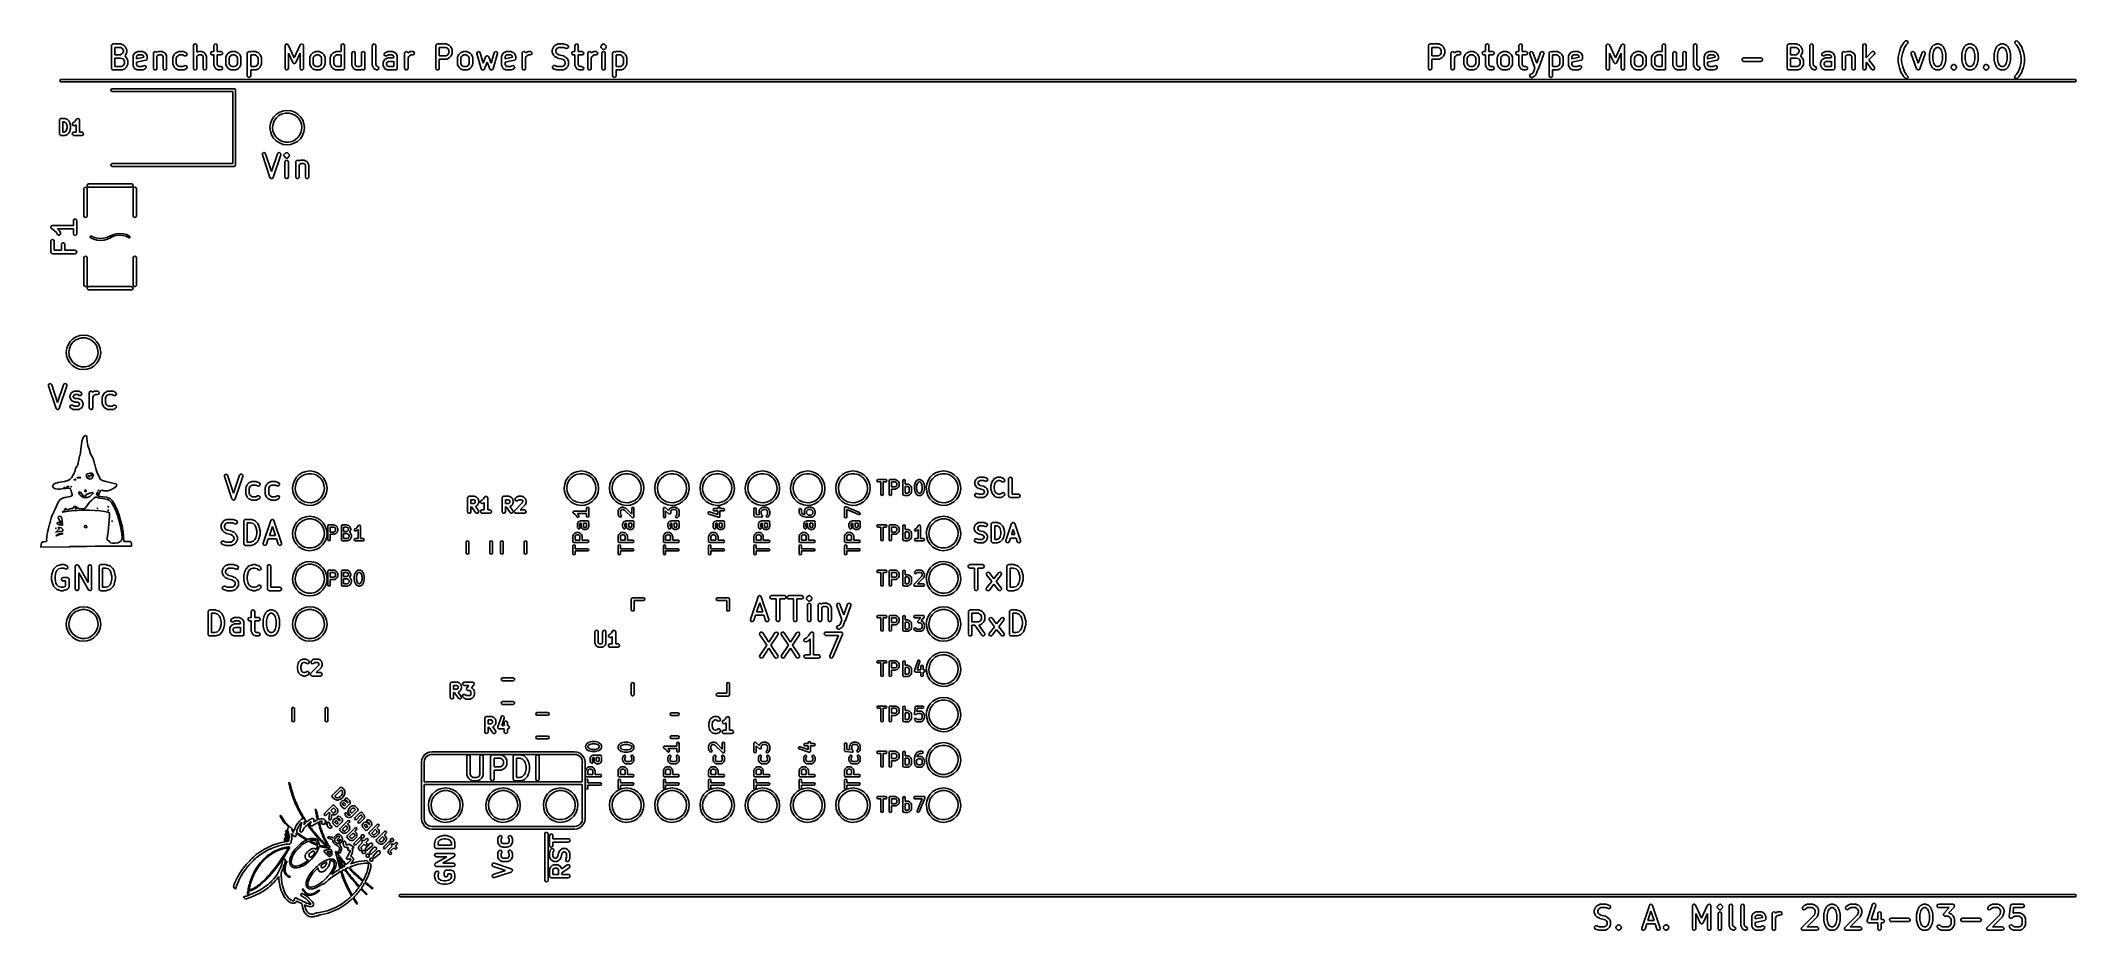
# Model space of a CAD drawing. Extents: x 59.1 to 149.1, y -119.5 to -80.2.
import ezdxf

# ---------------------------------------------------------------- set-up
doc = ezdxf.new("R2010")
doc.units = 0
doc.layers.add('BLACK', color=7, linetype='CONTINUOUS')

msp = doc.modelspace()

# ---------------------------------------------------------------- linework, layer by layer
at = {"layer": 'BLACK', "linetype": 'CONTINUOUS'}
for p, q in [((62.2381, -80.4524), (62.2398, -80.4426)), ((62.2381, -81.4524), (62.2381, -80.4524)), ((62.2392, -80.4394), (62.2409, -80.4365)), ((62.2398, -80.4426), (62.2392, -80.4394)), ((62.2409, -80.4365), (62.2426, -80.4267)), ((62.2426, -80.4267), (62.2551, -80.4118)), ((62.2551, -80.4118), (62.2649, -80.3949)), ((62.2649, -80.3949), (62.2712, -80.3926)), ((62.2712, -80.3926), (62.2756, -80.3874)), ((62.2756, -80.3874), (62.2948, -80.384)), ((62.2948, -80.384), (62.3131, -80.3774)), ((62.3131, -80.3774), (62.6464, -80.3774)), ((62.3881, -80.5274), (62.3881, -80.8536)), ((62.6287, -80.5274), (62.3881, -80.5274)), ((62.3881, -80.8536), (62.6287, -80.8536)), ((62.6972, -80.5616), (62.6287, -80.5274)), ((62.6287, -80.8536), (62.6972, -80.8193)), ((62.6464, -80.3774), (62.6721, -80.3819)), ((62.6721, -80.3819), (62.6755, -80.3848)), ((62.6755, -80.3848), (62.68, -80.3853)), ((62.68, -80.3853), (62.7752, -80.4329)), ((62.7276, -80.592), (62.6972, -80.5616)), ((62.6972, -80.8193), (62.7276, -80.7889)), ((62.7619, -80.6606), (62.7276, -80.592)), ((62.7276, -80.7889), (62.7619, -80.7204)), ((62.7619, -80.7204), (62.7619, -80.6606)), ((62.7752, -80.4329), (62.7932, -80.4463)), ((62.7932, -80.4463), (62.7947, -80.447)), ((62.7947, -80.447), (62.8423, -80.4946)), ((62.8423, -80.8864), (62.8199, -80.9088)), ((62.8199, -80.9088), (62.8359, -80.9174)), ((62.8359, -80.9174), (62.8383, -80.9213)), ((62.8383, -80.9213), (62.8423, -80.9232)), ((62.8423, -80.4946), (62.8552, -80.513)), ((62.843, -80.8849), (62.8423, -80.8864)), ((62.8423, -80.9232), (62.8899, -80.9708)), ((62.8564, -80.8669), (62.843, -80.8849)), ((62.8552, -80.513), (62.8564, -80.5141)), ((62.8564, -80.5141), (62.904, -80.6093)), ((62.904, -80.7716), (62.8564, -80.8669)), ((62.904, -80.6093), (62.9114, -80.6343)), ((62.9045, -80.7672), (62.904, -80.7716)), ((62.9074, -80.7637), (62.9045, -80.7672)), ((62.9119, -80.7381), (62.9074, -80.7637)), ((62.9114, -80.6343), (62.9104, -80.6386)), ((62.9104, -80.6386), (62.9119, -80.6429)), ((62.9119, -80.6429), (62.9119, -80.7381)), ((63.1905, -80.9286), (63.195, -80.9029)), ((63.1905, -81.3095), (63.1905, -80.9286)), ((63.195, -80.9029), (63.1979, -80.8995)), ((63.1979, -80.8995), (63.1984, -80.895)), ((63.1984, -80.895), (63.246, -80.7998)), ((63.246, -80.7998), (63.2615, -80.7789)), ((63.2615, -80.7789), (63.2718, -80.7744)), ((63.2718, -80.7744), (63.2796, -80.7663)), ((63.2796, -80.7663), (63.3748, -80.7186)), ((63.369, -80.8892), (63.3405, -80.9463)), ((63.426, -80.8607), (63.369, -80.8892)), ((63.3748, -80.7186), (63.3998, -80.7112)), ((63.3998, -80.7112), (63.4041, -80.7122)), ((63.4041, -80.7122), (63.4083, -80.7107)), ((63.4083, -80.7107), (63.5988, -80.7107)), ((63.5811, -80.8607), (63.426, -80.8607)), ((63.6381, -80.8892), (63.5811, -80.8607)), ((63.5988, -80.7107), (63.6245, -80.7152)), ((63.6245, -80.7152), (63.6279, -80.7181)), ((63.6279, -80.7181), (63.6323, -80.7186)), ((63.6323, -80.7186), (63.7276, -80.7663)), ((63.6667, -80.9463), (63.6381, -80.8892)), ((63.7276, -80.7663), (63.7485, -80.7818)), ((63.7485, -80.7818), (63.753, -80.7921)), ((63.753, -80.7921), (63.7611, -80.7998)), ((63.7611, -80.7998), (63.8087, -80.895)), ((63.8087, -80.895), (63.8162, -80.92)), ((63.8162, -80.92), (63.8151, -80.9244)), ((63.8151, -80.9244), (63.8167, -80.9286)), ((63.8167, -80.9286), (63.8167, -81.0238)), ((64.0952, -80.7857), (64.0998, -80.7601)), ((64.0952, -81.4524), (64.0952, -80.7857)), ((64.0998, -80.7601), (64.1327, -80.7208)), ((64.1327, -80.7208), (64.1833, -80.7119)), ((64.1833, -80.7119), (64.2277, -80.7375)), ((64.2277, -80.7375), (64.2299, -80.7435)), ((64.2299, -80.7435), (64.2796, -80.7186)), ((64.2623, -80.895), (64.2452, -80.912)), ((64.2452, -80.912), (64.2452, -81.4524)), ((64.3308, -80.8607), (64.2623, -80.895)), ((64.2796, -80.7186), (64.3045, -80.7112)), ((64.3045, -80.7112), (64.3089, -80.7122)), ((64.3089, -80.7122), (64.3131, -80.7107)), ((64.3131, -80.7107), (64.456, -80.7107)), ((64.4382, -80.8607), (64.3308, -80.8607)), ((64.4953, -80.8892), (64.4382, -80.8607)), ((64.456, -80.7107), (64.4816, -80.7152)), ((64.4816, -80.7152), (64.485, -80.7181)), ((64.485, -80.7181), (64.4895, -80.7186)), ((64.4895, -80.7186), (64.5847, -80.7663)), ((64.5238, -80.9463), (64.4953, -80.8892)), ((64.5847, -80.7663), (64.6057, -80.7818)), ((64.6057, -80.7818), (64.6101, -80.7921)), ((64.6101, -80.7921), (64.6183, -80.7998)), ((64.6183, -80.7998), (64.6659, -80.895)), ((64.6659, -80.895), (64.6733, -80.92)), ((64.6733, -80.92), (64.6723, -80.9244)), ((64.6723, -80.9244), (64.6738, -80.9286)), ((64.6738, -80.9286), (64.6738, -81.4524)), ((64.9598, -80.9471), (64.9603, -80.9426)), ((64.9603, -80.9426), (65.0079, -80.8474)), ((65.0079, -80.8474), (65.0213, -80.8294)), ((65.0213, -80.8294), (65.022, -80.8279)), ((65.022, -80.8279), (65.0696, -80.7803)), ((65.0696, -80.7803), (65.088, -80.7674)), ((65.088, -80.7674), (65.0891, -80.7663)), ((65.0891, -80.7663), (65.1843, -80.7186)), ((65.1366, -80.9254), (65.1024, -80.9939)), ((65.167, -80.895), (65.1366, -80.9254)), ((65.2356, -80.8607), (65.167, -80.895)), ((65.1843, -80.7186), (65.2093, -80.7112)), ((65.2093, -80.7112), (65.2136, -80.7122)), ((65.2136, -80.7122), (65.2179, -80.7107)), ((65.2179, -80.7107), (65.4083, -80.7107)), ((65.3906, -80.8607), (65.2356, -80.8607)), ((65.47, -80.9004), (65.3906, -80.8607)), ((65.4083, -80.7107), (65.434, -80.7152)), ((65.434, -80.7152), (65.4374, -80.7181)), ((65.4374, -80.7181), (65.4419, -80.7186)), ((65.4419, -80.7186), (65.5371, -80.7663)), ((65.521, -80.9063), (65.47, -80.9004)), ((65.5638, -80.878), (65.521, -80.9063)), ((65.5371, -80.7663), (65.558, -80.7818)), ((65.558, -80.7818), (65.5784, -80.8288)), ((65.5784, -80.8288), (65.5638, -80.878)), ((65.8571, -80.4524), (65.8617, -80.4267)), ((65.8571, -81.4524), (65.8571, -80.4524)), ((65.8617, -80.4267), (65.8946, -80.3874)), ((65.8946, -80.3874), (65.9452, -80.3785)), ((65.9452, -80.3785), (65.9896, -80.4042)), ((65.9896, -80.4042), (66.0071, -80.4524)), ((66.0071, -80.4524), (66.0071, -80.7358)), ((66.0071, -80.7358), (66.0415, -80.7186)), ((66.0242, -80.895), (66.0071, -80.912)), ((66.0071, -80.912), (66.0071, -81.4524)), ((66.0927, -80.8607), (66.0242, -80.895)), ((66.0415, -80.7186), (66.0664, -80.7112)), ((66.0664, -80.7112), (66.0708, -80.7122)), ((66.0708, -80.7122), (66.075, -80.7107)), ((66.075, -80.7107), (66.2179, -80.7107)), ((66.2002, -80.8607), (66.0927, -80.8607)), ((66.2572, -80.8892), (66.2002, -80.8607)), ((66.2179, -80.7107), (66.2435, -80.7152)), ((66.2435, -80.7152), (66.2469, -80.7181)), ((66.2469, -80.7181), (66.2514, -80.7186)), ((66.2514, -80.7186), (66.3466, -80.7663)), ((66.2857, -80.9463), (66.2572, -80.8892)), ((66.3466, -80.7663), (66.3676, -80.7818)), ((66.3676, -80.7818), (66.372, -80.7921)), ((66.372, -80.7921), (66.3802, -80.7998)), ((66.3802, -80.7998), (66.4278, -80.895)), ((66.4278, -80.895), (66.4352, -80.92)), ((66.4352, -80.92), (66.4342, -80.9244)), ((66.4342, -80.9244), (66.4357, -80.9286)), ((66.4357, -80.9286), (66.4357, -81.4524)), ((66.6202, -80.7727), (66.6458, -80.7283)), ((66.6291, -80.8232), (66.6202, -80.7727)), ((66.6684, -80.8562), (66.6291, -80.8232)), ((66.6458, -80.7283), (66.694, -80.7107)), ((66.694, -80.8607), (66.6684, -80.8562)), ((66.694, -80.7107), (66.7619, -80.7107)), ((66.7619, -80.8607), (66.694, -80.8607)), ((66.7619, -80.4524), (66.7664, -80.4267)), ((66.7619, -80.7107), (66.7619, -80.4524)), ((66.7619, -81.3095), (66.7619, -80.8607)), ((66.7664, -80.4267), (66.7994, -80.3874)), ((66.7994, -80.3874), (66.8499, -80.3785)), ((66.8499, -80.3785), (66.8944, -80.4042)), ((66.8944, -80.4042), (66.9119, -80.4524)), ((66.9119, -80.4524), (66.9119, -80.7107)), ((66.9119, -80.7107), (67.075, -80.7107)), ((67.075, -80.8607), (66.9119, -80.8607)), ((66.9119, -80.8607), (66.9119, -81.2918)), ((67.075, -80.7107), (67.1007, -80.7152)), ((67.1232, -80.8432), (67.075, -80.8607)), ((67.1007, -80.7152), (67.14, -80.7482)), ((67.1489, -80.7987), (67.1232, -80.8432)), ((67.14, -80.7482), (67.1489, -80.7987)), ((67.2931, -80.9471), (67.2936, -80.9426)), ((67.2936, -80.9426), (67.3413, -80.8474)), ((67.3413, -80.8474), (67.3546, -80.8294)), ((67.3546, -80.8294), (67.3553, -80.8279)), ((67.3553, -80.8279), (67.4029, -80.7803)), ((67.4029, -80.7803), (67.4213, -80.7674)), ((67.4213, -80.7674), (67.4224, -80.7663)), ((67.4224, -80.7663), (67.5176, -80.7186)), ((67.47, -80.9254), (67.4357, -80.9939)), ((67.5004, -80.895), (67.47, -80.9254)), ((67.5689, -80.8607), (67.5004, -80.895)), ((67.5176, -80.7186), (67.5426, -80.7112)), ((67.5426, -80.7112), (67.547, -80.7122)), ((67.547, -80.7122), (67.5512, -80.7107)), ((67.5512, -80.7107), (67.694, -80.7107)), ((67.6763, -80.8607), (67.5689, -80.8607)), ((67.7449, -80.895), (67.6763, -80.8607)), ((67.694, -80.7107), (67.7197, -80.7152)), ((67.7197, -80.7152), (67.7231, -80.7181)), ((67.7231, -80.7181), (67.7276, -80.7186)), ((67.7276, -80.7186), (67.8228, -80.7663)), ((67.7753, -80.9254), (67.7449, -80.895)), ((67.8095, -80.9939), (67.7753, -80.9254)), ((67.8228, -80.7663), (67.8408, -80.7796)), ((67.8408, -80.7796), (67.8423, -80.7803)), ((67.8423, -80.7803), (67.8899, -80.8279)), ((67.8899, -80.8279), (67.9028, -80.8463)), ((67.9028, -80.8463), (67.904, -80.8474)), ((67.904, -80.8474), (67.9516, -80.9426)), ((67.9516, -80.9426), (67.959, -80.9676)), ((68.2381, -80.7857), (68.2426, -80.7601)), ((68.2381, -81.7857), (68.2381, -80.7857)), ((68.2426, -80.7601), (68.2756, -80.7208)), ((68.2756, -80.7208), (68.3261, -80.7119)), ((68.3261, -80.7119), (68.355, -80.7285)), ((68.355, -80.7285), (68.3748, -80.7186)), ((68.3748, -80.7186), (68.3998, -80.7112)), ((68.426, -80.8607), (68.3881, -80.8797)), ((68.3881, -80.8797), (68.3881, -81.3584)), ((68.3998, -80.7112), (68.4041, -80.7122)), ((68.4041, -80.7122), (68.4083, -80.7107)), ((68.4083, -80.7107), (68.5988, -80.7107)), ((68.5811, -80.8607), (68.426, -80.8607)), ((68.6496, -80.895), (68.5811, -80.8607)), ((68.5988, -80.7107), (68.6245, -80.7152)), ((68.6245, -80.7152), (68.6279, -80.7181)), ((68.6279, -80.7181), (68.6324, -80.7186)), ((68.6324, -80.7186), (68.7276, -80.7663)), ((68.68, -80.9254), (68.6496, -80.895)), ((68.7143, -80.9939), (68.68, -80.9254)), ((68.7276, -80.7663), (68.7456, -80.7796)), ((68.7456, -80.7796), (68.7471, -80.7803)), ((68.7471, -80.7803), (68.7947, -80.8279)), ((68.7947, -80.8279), (68.8076, -80.8463)), ((68.8076, -80.8463), (68.8087, -80.8474)), ((68.8087, -80.8474), (68.8564, -80.9426)), ((68.8564, -80.9426), (68.8638, -80.9676)), ((69.9048, -80.4524), (69.9093, -80.4267)), ((69.9048, -81.4524), (69.9048, -80.4524)), ((69.9093, -80.4267), (69.9157, -80.4191)), ((69.9157, -80.4191), (69.9183, -80.4094)), ((69.9183, -80.4094), (69.9317, -80.4)), ((69.9317, -80.4), (69.9423, -80.3874)), ((69.9423, -80.3874), (69.9521, -80.3857)), ((69.9521, -80.3857), (69.9603, -80.3799)), ((69.9603, -80.3799), (69.9766, -80.3814)), ((69.9766, -80.3814), (69.9928, -80.3785)), ((69.9928, -80.3785), (70.0015, -80.3835)), ((70.0015, -80.3835), (70.0114, -80.3844)), ((70.0114, -80.3844), (70.023, -80.396)), ((70.023, -80.396), (70.0372, -80.4042)), ((70.0372, -80.4042), (70.0406, -80.4136)), ((70.0406, -80.4136), (70.0477, -80.4207)), ((70.0477, -80.4207), (70.3131, -80.9893)), ((70.2451, -81.1984), (70.0548, -80.7904)), ((70.0548, -80.7904), (70.0548, -81.4524)), ((70.3131, -80.9893), (70.5785, -80.4207)), ((70.5714, -80.7904), (70.3811, -81.1984)), ((70.5714, -81.4524), (70.5714, -80.7904)), ((70.5785, -80.4207), (70.5934, -80.3993)), ((70.5934, -80.3993), (70.6025, -80.3951)), ((70.6025, -80.3951), (70.6089, -80.3874)), ((70.6089, -80.3874), (70.6251, -80.3846)), ((70.6251, -80.3846), (70.6399, -80.3777)), ((70.6399, -80.3777), (70.6496, -80.3803)), ((70.6496, -80.3803), (70.6595, -80.3785)), ((70.6595, -80.3785), (70.6736, -80.3867)), ((70.6736, -80.3867), (70.6895, -80.391)), ((70.6895, -80.391), (70.6952, -80.3992)), ((70.6952, -80.3992), (70.7039, -80.4042)), ((70.7039, -80.4042), (70.7095, -80.4196)), ((70.7095, -80.4196), (70.7189, -80.433)), ((70.7189, -80.433), (70.718, -80.443)), ((70.718, -80.443), (70.7214, -80.4524)), ((70.7214, -80.4524), (70.7214, -81.4524)), ((71.0074, -80.9471), (71.0079, -80.9426)), ((71.0079, -80.9426), (71.0555, -80.8474)), ((71.0555, -80.8474), (71.0689, -80.8294)), ((71.0689, -80.8294), (71.0696, -80.8279)), ((71.0696, -80.8279), (71.1172, -80.7803)), ((71.1172, -80.7803), (71.1356, -80.7674)), ((71.1356, -80.7674), (71.1367, -80.7663)), ((71.1367, -80.7663), (71.2319, -80.7186)), ((71.1843, -80.9254), (71.15, -80.9939)), ((71.2147, -80.895), (71.1843, -80.9254)), ((71.2832, -80.8607), (71.2147, -80.895)), ((71.2319, -80.7186), (71.2569, -80.7112)), ((71.2569, -80.7112), (71.2613, -80.7122)), ((71.2613, -80.7122), (71.2655, -80.7107)), ((71.2655, -80.7107), (71.4083, -80.7107)), ((71.3906, -80.8607), (71.2832, -80.8607)), ((71.4591, -80.895), (71.3906, -80.8607)), ((71.4083, -80.7107), (71.434, -80.7152)), ((71.434, -80.7152), (71.4374, -80.7181)), ((71.4374, -80.7181), (71.4419, -80.7186)), ((71.4419, -80.7186), (71.5371, -80.7663)), ((71.4896, -80.9254), (71.4591, -80.895)), ((71.5238, -80.9939), (71.4896, -80.9254)), ((71.5371, -80.7663), (71.5551, -80.7796)), ((71.5551, -80.7796), (71.5566, -80.7803)), ((71.5566, -80.7803), (71.6042, -80.8279)), ((71.6042, -80.8279), (71.6171, -80.8463)), ((71.6171, -80.8463), (71.6183, -80.8474)), ((71.6183, -80.8474), (71.6659, -80.9426)), ((71.6659, -80.9426), (71.6733, -80.9676)), ((71.9122, -80.9471), (71.9127, -80.9426)), ((71.9127, -80.9426), (71.9603, -80.8474)), ((71.9603, -80.8474), (71.9737, -80.8294)), ((71.9737, -80.8294), (71.9743, -80.8279)), ((71.9743, -80.8279), (72.022, -80.7803)), ((72.022, -80.7803), (72.0403, -80.7674)), ((72.0403, -80.7674), (72.0415, -80.7663)), ((72.0415, -80.7663), (72.1367, -80.7186)), ((72.089, -80.9254), (72.0548, -80.9939)), ((72.1194, -80.895), (72.089, -80.9254)), ((72.1879, -80.8607), (72.1194, -80.895)), ((72.1367, -80.7186), (72.1617, -80.7112)), ((72.1617, -80.7112), (72.166, -80.7122)), ((72.166, -80.7122), (72.1702, -80.7107)), ((72.1702, -80.7107), (72.3607, -80.7107)), ((72.343, -80.8607), (72.1879, -80.8607)), ((72.381, -80.8797), (72.343, -80.8607)), ((72.3607, -80.7107), (72.381, -80.7143)), ((72.381, -80.4524), (72.3855, -80.4267)), ((72.381, -80.7143), (72.381, -80.4524)), ((72.381, -81.3584), (72.381, -80.8797)), ((72.3855, -80.4267), (72.4185, -80.3874)), ((72.4185, -80.3874), (72.469, -80.3785)), ((72.469, -80.3785), (72.5134, -80.4042)), ((72.5134, -80.4042), (72.531, -80.4524)), ((72.531, -80.4524), (72.531, -81.4524)), ((72.8571, -80.7857), (72.8617, -80.7601)), ((72.8571, -81.3095), (72.8571, -80.7857)), ((72.8617, -80.7601), (72.8946, -80.7208)), ((72.8946, -80.7208), (72.9452, -80.7119)), ((72.9452, -80.7119), (72.9896, -80.7375)), ((72.9896, -80.7375), (73.0071, -80.7857)), ((73.0071, -80.7857), (73.0071, -81.2918)), ((73.2857, -80.7857), (73.2902, -80.7601)), ((73.2857, -81.3261), (73.2857, -80.7857)), ((73.2902, -80.7601), (73.3232, -80.7208)), ((73.3232, -80.7208), (73.3737, -80.7119)), ((73.3737, -80.7119), (73.4182, -80.7375)), ((73.4182, -80.7375), (73.4357, -80.7857)), ((73.4357, -80.7857), (73.4357, -81.4524)), ((73.7619, -80.4524), (73.7664, -80.4267)), ((73.7619, -81.3095), (73.7619, -80.4524)), ((73.7664, -80.4267), (73.7994, -80.3874)), ((73.7994, -80.3874), (73.8499, -80.3785)), ((73.8499, -80.3785), (73.8944, -80.4042)), ((73.8944, -80.4042), (73.9119, -80.4524)), ((73.9119, -80.4524), (73.9119, -81.2918)), ((74.2888, -80.8547), (74.2919, -80.8035)), ((74.3194, -80.8959), (74.2888, -80.8547)), ((74.2919, -80.8035), (74.3272, -80.7663)), ((74.3693, -80.9078), (74.3194, -80.8959)), ((74.3272, -80.7663), (74.4224, -80.7186)), ((74.3943, -80.9004), (74.3693, -80.9078)), ((74.4737, -80.8607), (74.3943, -80.9004)), ((74.4224, -80.7186), (74.4474, -80.7112)), ((74.4474, -80.7112), (74.4517, -80.7122)), ((74.4517, -80.7122), (74.456, -80.7107)), ((74.456, -80.7107), (74.6464, -80.7107)), ((74.6287, -80.8607), (74.4737, -80.8607)), ((74.6858, -80.8892), (74.6287, -80.8607)), ((74.6464, -80.7107), (74.6721, -80.7152)), ((74.6721, -80.7152), (74.6755, -80.7181)), ((74.6755, -80.7181), (74.68, -80.7186)), ((74.68, -80.7186), (74.7752, -80.7663)), ((74.7143, -80.9463), (74.6858, -80.8892)), ((74.7752, -80.7663), (74.7961, -80.7818)), ((74.7961, -80.7818), (74.8006, -80.7921)), ((74.8006, -80.7921), (74.8087, -80.7998)), ((74.8087, -80.7998), (74.8564, -80.895)), ((74.8564, -80.895), (74.8638, -80.92)), ((74.8638, -80.92), (74.8628, -80.9244)), ((74.8628, -80.9244), (74.8643, -80.9286)), ((74.8643, -80.9286), (74.8643, -81.4524)), ((75.1905, -80.7857), (75.195, -80.7601)), ((75.1905, -81.4524), (75.1905, -80.7857)), ((75.195, -80.7601), (75.228, -80.7208)), ((75.228, -80.7208), (75.2785, -80.7119)), ((75.2785, -80.7119), (75.3229, -80.7375)), ((75.3229, -80.7375), (75.3324, -80.7636)), ((75.3324, -80.7636), (75.4224, -80.7186)), ((75.3747, -80.9254), (75.3405, -80.9939)), ((75.4051, -80.895), (75.3747, -80.9254)), ((75.4737, -80.8607), (75.4051, -80.895)), ((75.4224, -80.7186), (75.4474, -80.7112)), ((75.4474, -80.7112), (75.4517, -80.7122)), ((75.4517, -80.7122), (75.456, -80.7107)), ((75.456, -80.7107), (75.5512, -80.7107)), ((75.5512, -80.8607), (75.4737, -80.8607)), ((75.5512, -80.7107), (75.5768, -80.7152)), ((75.5994, -80.8432), (75.5512, -80.8607)), ((75.5768, -80.7152), (75.6161, -80.7482)), ((75.6251, -80.7987), (75.5994, -80.8432)), ((75.6161, -80.7482), (75.6251, -80.7987)), ((76.5714, -80.4524), (76.5731, -80.4426)), ((76.5714, -81.4524), (76.5714, -80.4524)), ((76.5726, -80.4394), (76.5742, -80.4365)), ((76.5731, -80.4426), (76.5726, -80.4394)), ((76.5742, -80.4365), (76.576, -80.4267)), ((76.576, -80.4267), (76.5885, -80.4118)), ((76.5885, -80.4118), (76.5982, -80.3949)), ((76.5982, -80.3949), (76.6046, -80.3926)), ((76.6046, -80.3926), (76.6089, -80.3874)), ((76.6089, -80.3874), (76.6281, -80.384)), ((76.6281, -80.384), (76.6464, -80.3774)), ((76.6464, -80.3774), (77.0274, -80.3774)), ((76.7214, -80.5274), (76.7214, -80.9012)), ((77.0097, -80.5274), (76.7214, -80.5274)), ((76.7214, -80.9012), (77.0097, -80.9012)), ((77.0782, -80.5616), (77.0097, -80.5274)), ((77.0097, -80.9012), (77.0782, -80.8669)), ((77.0274, -80.3774), (77.053, -80.3819)), ((77.053, -80.3819), (77.0565, -80.3848)), ((77.0565, -80.3848), (77.0609, -80.3853)), ((77.0609, -80.3853), (77.1562, -80.4329)), ((77.1086, -80.592), (77.0782, -80.5616)), ((77.0782, -80.8669), (77.1086, -80.8365)), ((77.1429, -80.6606), (77.1086, -80.592)), ((77.1086, -80.8365), (77.1429, -80.768)), ((77.1429, -80.768), (77.1429, -80.6606)), ((77.1562, -80.4329), (77.1742, -80.4463)), ((77.1742, -80.4463), (77.1757, -80.447)), ((77.1757, -80.447), (77.2233, -80.4946)), ((77.2233, -80.934), (77.1757, -80.9816)), ((77.2233, -80.4946), (77.2361, -80.513)), ((77.224, -80.9325), (77.2233, -80.934)), ((77.2373, -80.9145), (77.224, -80.9325)), ((77.2361, -80.513), (77.2373, -80.5141)), ((77.2373, -80.5141), (77.2849, -80.6093)), ((77.2849, -80.8193), (77.2373, -80.9145)), ((77.2849, -80.6093), (77.2924, -80.6343)), ((77.2855, -80.8148), (77.2849, -80.8193)), ((77.2883, -80.8114), (77.2855, -80.8148)), ((77.2929, -80.7857), (77.2883, -80.8114)), ((77.2924, -80.6343), (77.2913, -80.6386)), ((77.2913, -80.6386), (77.2929, -80.6429)), ((77.2929, -80.6429), (77.2929, -80.7857)), ((77.5312, -80.9471), (77.5317, -80.9426)), ((77.5317, -80.9426), (77.5793, -80.8474)), ((77.5793, -80.8474), (77.5927, -80.8294)), ((77.5927, -80.8294), (77.5934, -80.8279)), ((77.5934, -80.8279), (77.641, -80.7803)), ((77.641, -80.7803), (77.6594, -80.7674)), ((77.6594, -80.7674), (77.6605, -80.7663)), ((77.6605, -80.7663), (77.7557, -80.7186)), ((77.7081, -80.9254), (77.6738, -80.9939)), ((77.7385, -80.895), (77.7081, -80.9254)), ((77.807, -80.8607), (77.7385, -80.895)), ((77.7557, -80.7186), (77.7807, -80.7112)), ((77.7807, -80.7112), (77.7851, -80.7122)), ((77.7851, -80.7122), (77.7893, -80.7107)), ((77.7893, -80.7107), (77.9321, -80.7107)), ((77.9144, -80.8607), (77.807, -80.8607)), ((77.983, -80.895), (77.9144, -80.8607)), ((77.9321, -80.7107), (77.9578, -80.7152)), ((77.9578, -80.7152), (77.9612, -80.7181)), ((77.9612, -80.7181), (77.9657, -80.7186)), ((77.9657, -80.7186), (78.0609, -80.7663)), ((78.0134, -80.9254), (77.983, -80.895)), ((78.0476, -80.9939), (78.0134, -80.9254)), ((78.0609, -80.7663), (78.0789, -80.7796)), ((78.0789, -80.7796), (78.0804, -80.7803)), ((78.0804, -80.7803), (78.128, -80.8279)), ((78.128, -80.8279), (78.1409, -80.8463)), ((78.1409, -80.8463), (78.1421, -80.8474)), ((78.1421, -80.8474), (78.1897, -80.9426)), ((78.1897, -80.9426), (78.1971, -80.9676)), ((78.3811, -80.7804), (78.4021, -80.7336)), ((78.3838, -80.8063), (78.3811, -80.7804)), ((78.5743, -81.473), (78.3838, -80.8063)), ((78.4021, -80.7336), (78.4482, -80.7111)), ((78.4482, -80.7111), (78.498, -80.7236)), ((78.498, -80.7236), (78.5281, -80.7651)), ((78.5281, -80.7651), (78.6583, -81.2208)), ((78.7673, -80.9483), (78.7771, -80.9325)), ((78.7771, -80.9325), (78.778, -80.9298)), ((78.778, -80.9298), (78.7792, -80.929)), ((78.7792, -80.929), (78.781, -80.9262)), ((78.781, -80.9262), (78.8016, -80.9151)), ((78.8016, -80.9151), (78.8216, -80.9028)), ((78.8216, -80.9028), (78.824, -80.9031)), ((78.824, -80.9031), (78.8262, -80.902)), ((78.8262, -80.902), (78.8491, -80.9068)), ((78.8491, -80.9068), (78.8723, -80.9101)), ((78.8723, -80.9101), (78.874, -80.9119)), ((78.874, -80.9119), (78.8764, -80.9124)), ((78.8764, -80.9124), (78.8909, -80.9309)), ((78.8909, -80.9309), (78.9065, -80.9483)), ((79.0155, -81.2208), (79.1457, -80.7651)), ((79.29, -80.8063), (79.0995, -81.473)), ((79.1457, -80.7651), (79.1571, -80.7417)), ((79.1571, -80.7417), (79.1996, -80.713)), ((79.1996, -80.713), (79.2507, -80.7183)), ((79.2507, -80.7183), (79.2863, -80.7551)), ((79.2863, -80.7551), (79.29, -80.8063)), ((79.4762, -80.9286), (79.4807, -80.9029)), ((79.4762, -81.3095), (79.4762, -80.9286)), ((79.4807, -80.9029), (79.4836, -80.8995)), ((79.4836, -80.8995), (79.4841, -80.895)), ((79.4841, -80.895), (79.5317, -80.7998)), ((79.5317, -80.7998), (79.5472, -80.7789)), ((79.5472, -80.7789), (79.5575, -80.7744)), ((79.5575, -80.7744), (79.5653, -80.7663)), ((79.5653, -80.7663), (79.6605, -80.7186)), ((79.6547, -80.8892), (79.6262, -80.9463)), ((79.7118, -80.8607), (79.6547, -80.8892)), ((79.6605, -80.7186), (79.6855, -80.7112)), ((79.6855, -80.7112), (79.6898, -80.7122)), ((79.6898, -80.7122), (79.694, -80.7107)), ((79.694, -80.7107), (79.8845, -80.7107)), ((79.8668, -80.8607), (79.7118, -80.8607)), ((79.9239, -80.8892), (79.8668, -80.8607)), ((79.8845, -80.7107), (79.9102, -80.7152)), ((79.9102, -80.7152), (79.9136, -80.7181)), ((79.9136, -80.7181), (79.9181, -80.7186)), ((79.9181, -80.7186), (80.0133, -80.7663)), ((79.9524, -80.9463), (79.9239, -80.8892)), ((80.0133, -80.7663), (80.0342, -80.7818)), ((80.0342, -80.7818), (80.0387, -80.7921)), ((80.0387, -80.7921), (80.0468, -80.7998)), ((80.0468, -80.7998), (80.0945, -80.895)), ((80.0945, -80.895), (80.1019, -80.92)), ((80.1019, -80.92), (80.1008, -80.9244)), ((80.1008, -80.9244), (80.1024, -80.9286)), ((80.1024, -80.9286), (80.1024, -81.0238)), ((80.381, -80.7857), (80.3855, -80.7601)), ((80.381, -81.4524), (80.381, -80.7857)), ((80.3855, -80.7601), (80.4185, -80.7208)), ((80.4185, -80.7208), (80.469, -80.7119)), ((80.469, -80.7119), (80.5134, -80.7375)), ((80.5134, -80.7375), (80.5229, -80.7636)), ((80.5229, -80.7636), (80.6129, -80.7186)), ((80.5652, -80.9254), (80.531, -80.9939)), ((80.5956, -80.895), (80.5652, -80.9254)), ((80.6641, -80.8607), (80.5956, -80.895)), ((80.6129, -80.7186), (80.6379, -80.7112)), ((80.6379, -80.7112), (80.6422, -80.7122)), ((80.6422, -80.7122), (80.6464, -80.7107)), ((80.6464, -80.7107), (80.7417, -80.7107)), ((80.7417, -80.8607), (80.6641, -80.8607)), ((80.7417, -80.7107), (80.7673, -80.7152)), ((80.7899, -80.8432), (80.7417, -80.8607)), ((80.7673, -80.7152), (80.8066, -80.7482)), ((80.8155, -80.7987), (80.7899, -80.8432)), ((80.8066, -80.7482), (80.8155, -80.7987)), ((81.7143, -80.6429), (81.7188, -80.6172)), ((81.7143, -80.7381), (81.7143, -80.6429)), ((81.7158, -80.7423), (81.7143, -80.7381)), ((81.7148, -80.7467), (81.7158, -80.7423)), ((81.7222, -80.7716), (81.7148, -80.7467)), ((81.7188, -80.6172), (81.7217, -80.6138)), ((81.7217, -80.6138), (81.7222, -80.6093)), ((81.7222, -80.6093), (81.7698, -80.5141)), ((81.7698, -80.8669), (81.7222, -80.7716)), ((81.7698, -80.5141), (81.7832, -80.4961)), ((81.771, -80.868), (81.7698, -80.8669)), ((81.7839, -80.8864), (81.771, -80.868)), ((81.7832, -80.4961), (81.7839, -80.4946)), ((81.7839, -80.4946), (81.8315, -80.447)), ((81.8315, -80.934), (81.7839, -80.8864)), ((81.8315, -80.447), (81.8499, -80.4341)), ((81.833, -80.9347), (81.8315, -80.934)), ((81.851, -80.948), (81.833, -80.9347)), ((81.8499, -80.4341), (81.851, -80.4329)), ((81.851, -80.4329), (81.9462, -80.3853)), ((81.8985, -80.592), (81.8643, -80.6606)), ((81.8643, -80.6606), (81.8643, -80.7204)), ((81.8643, -80.7204), (81.8985, -80.7889)), ((81.9289, -80.5616), (81.8985, -80.592)), ((81.8985, -80.7889), (81.929, -80.8193)), ((81.9975, -80.5274), (81.9289, -80.5616)), ((81.929, -80.8193), (82.0059, -80.8578)), ((81.9462, -80.3853), (81.9712, -80.3779)), ((81.9712, -80.3779), (81.9755, -80.3789)), ((81.9755, -80.3789), (81.9798, -80.3774)), ((81.9798, -80.3774), (82.2179, -80.3774)), ((82.2057, -80.5274), (81.9975, -80.5274)), ((82.0059, -80.8578), (82.1884, -80.9034)), ((82.1884, -80.9034), (82.2003, -80.9087)), ((82.2003, -80.9087), (82.2038, -80.9091)), ((82.2038, -80.9091), (82.299, -80.9567)), ((82.337, -80.5712), (82.2057, -80.5274)), ((82.2179, -80.3774), (82.2399, -80.3813)), ((82.2399, -80.3813), (82.2416, -80.3812)), ((82.2416, -80.3812), (82.3844, -80.4288)), ((82.3883, -80.5697), (82.337, -80.5712)), ((82.3844, -80.4288), (82.4073, -80.4413)), ((82.4267, -80.5357), (82.3883, -80.5697)), ((82.4073, -80.4413), (82.4342, -80.485)), ((82.4342, -80.485), (82.4267, -80.5357)), ((82.5726, -80.7727), (82.5982, -80.7283)), ((82.5815, -80.8232), (82.5726, -80.7727)), ((82.6208, -80.8562), (82.5815, -80.8232)), ((82.5982, -80.7283), (82.6464, -80.7107)), ((82.6464, -80.8607), (82.6208, -80.8562)), ((82.6464, -80.7107), (82.7143, -80.7107)), ((82.7143, -80.8607), (82.6464, -80.8607)), ((82.7143, -80.4524), (82.7188, -80.4267)), ((82.7143, -80.7107), (82.7143, -80.4524)), ((82.7143, -81.3095), (82.7143, -80.8607)), ((82.7188, -80.4267), (82.7518, -80.3874)), ((82.7518, -80.3874), (82.8023, -80.3785)), ((82.8023, -80.3785), (82.8467, -80.4042)), ((82.8467, -80.4042), (82.8643, -80.4524)), ((82.8643, -80.4524), (82.8643, -80.7107)), ((82.8643, -80.7107), (83.0274, -80.7107)), ((83.0274, -80.8607), (82.8643, -80.8607)), ((82.8643, -80.8607), (82.8643, -81.2918)), ((83.0274, -80.7107), (83.053, -80.7152)), ((83.0756, -80.8432), (83.0274, -80.8607)), ((83.053, -80.7152), (83.0923, -80.7482)), ((83.1012, -80.7987), (83.0756, -80.8432)), ((83.0923, -80.7482), (83.1012, -80.7987)), ((83.2857, -80.7857), (83.2902, -80.7601)), ((83.2857, -81.4524), (83.2857, -80.7857)), ((83.2902, -80.7601), (83.3232, -80.7208)), ((83.3232, -80.7208), (83.3737, -80.7119)), ((83.3737, -80.7119), (83.4182, -80.7375)), ((83.4182, -80.7375), (83.4277, -80.7636)), ((83.4277, -80.7636), (83.5176, -80.7186)), ((83.47, -80.9254), (83.4357, -80.9939)), ((83.5004, -80.895), (83.47, -80.9254)), ((83.5689, -80.8607), (83.5004, -80.895)), ((83.5176, -80.7186), (83.5426, -80.7112)), ((83.5426, -80.7112), (83.547, -80.7122)), ((83.547, -80.7122), (83.5512, -80.7107)), ((83.5512, -80.7107), (83.6464, -80.7107)), ((83.6464, -80.8607), (83.5689, -80.8607)), ((83.6464, -80.7107), (83.6721, -80.7152)), ((83.6946, -80.8432), (83.6464, -80.8607)), ((83.6721, -80.7152), (83.7114, -80.7482)), ((83.7203, -80.7987), (83.6946, -80.8432)), ((83.7114, -80.7482), (83.7203, -80.7987)), ((83.8574, -80.4935), (83.8603, -80.4873)), ((83.8625, -80.5123), (83.8574, -80.4935)), ((83.8597, -80.4806), (83.8709, -80.4646)), ((83.8603, -80.4873), (83.8597, -80.4806)), ((83.8642, -80.5317), (83.8625, -80.5123)), ((83.8698, -80.5398), (83.8642, -80.5317)), ((83.8707, -80.543), (83.8698, -80.5398)), ((83.8734, -80.5449), (83.8707, -80.543)), ((83.8709, -80.4646), (83.8791, -80.447)), ((83.8791, -80.553), (83.8734, -80.5449)), ((83.8791, -80.447), (83.9267, -80.3993)), ((83.9267, -80.6007), (83.8791, -80.553)), ((83.9048, -80.7857), (83.9093, -80.7601)), ((83.9048, -81.4524), (83.9048, -80.7857)), ((83.9093, -80.7601), (83.9423, -80.7208)), ((83.9267, -80.3993), (83.9348, -80.3937)), ((83.9444, -80.6089), (83.9267, -80.6007)), ((83.9348, -80.3937), (83.9367, -80.3909)), ((83.9367, -80.3909), (83.94, -80.3901)), ((83.94, -80.3901), (83.9401, -80.39)), ((83.9401, -80.39), (83.9423, -80.3874)), ((83.9423, -80.3874), (83.9443, -80.3871)), ((83.9423, -80.7208), (83.9928, -80.7119)), ((83.9443, -80.3871), (83.9481, -80.3844)), ((83.9603, -80.6201), (83.9444, -80.6089)), ((83.9481, -80.3844), (83.9675, -80.3827)), ((83.9638, -80.6198), (83.9603, -80.6201)), ((83.9667, -80.6215), (83.9638, -80.6198)), ((83.9701, -80.6209), (83.9667, -80.6215)), ((83.9675, -80.3827), (83.9863, -80.3777)), ((83.9732, -80.6223), (83.9701, -80.6209)), ((83.992, -80.6173), (83.9732, -80.6223)), ((83.9863, -80.3777), (83.9894, -80.3791)), ((83.9894, -80.3791), (83.9928, -80.3785)), ((84.0115, -80.6156), (83.992, -80.6173)), ((83.9928, -80.3785), (83.9958, -80.3802)), ((83.9928, -80.7119), (84.0372, -80.7375)), ((83.9958, -80.3802), (83.9992, -80.3799)), ((83.9992, -80.3799), (84.0151, -80.3911)), ((84.0153, -80.6129), (84.0115, -80.6156)), ((84.0151, -80.3911), (84.0328, -80.3993)), ((84.0173, -80.6126), (84.0153, -80.6129)), ((84.0194, -80.61), (84.0173, -80.6126)), ((84.0196, -80.6099), (84.0194, -80.61)), ((84.0228, -80.6091), (84.0196, -80.6099)), ((84.0247, -80.6063), (84.0228, -80.6091)), ((84.0328, -80.6007), (84.0247, -80.6063)), ((84.0328, -80.3993), (84.0804, -80.447)), ((84.0804, -80.553), (84.0328, -80.6007)), ((84.0372, -80.7375), (84.0548, -80.7857)), ((84.0548, -80.7857), (84.0548, -81.4524)), ((84.0804, -80.447), (84.0861, -80.4551)), ((84.0886, -80.5354), (84.0804, -80.553)), ((84.0861, -80.4551), (84.0888, -80.457)), ((84.0998, -80.5194), (84.0886, -80.5354)), ((84.0888, -80.457), (84.0897, -80.4602)), ((84.0897, -80.4602), (84.0954, -80.4683)), ((84.0954, -80.4683), (84.0971, -80.4877)), ((84.0971, -80.4877), (84.1021, -80.5065)), ((84.1021, -80.5065), (84.0992, -80.5127)), ((84.0992, -80.5127), (84.0998, -80.5194)), ((84.381, -80.7857), (84.3855, -80.7601)), ((84.381, -81.7857), (84.381, -80.7857)), ((84.3855, -80.7601), (84.4185, -80.7208)), ((84.4185, -80.7208), (84.469, -80.7119)), ((84.469, -80.7119), (84.4979, -80.7285)), ((84.4979, -80.7285), (84.5176, -80.7186)), ((84.5176, -80.7186), (84.5426, -80.7112)), ((84.5689, -80.8607), (84.531, -80.8797)), ((84.531, -80.8797), (84.531, -81.3584)), ((84.5426, -80.7112), (84.547, -80.7122)), ((84.547, -80.7122), (84.5512, -80.7107)), ((84.5512, -80.7107), (84.7417, -80.7107)), ((84.724, -80.8607), (84.5689, -80.8607)), ((84.7925, -80.895), (84.724, -80.8607)), ((84.7417, -80.7107), (84.7673, -80.7152)), ((84.7673, -80.7152), (84.7708, -80.7181)), ((84.7708, -80.7181), (84.7752, -80.7186)), ((84.7752, -80.7186), (84.8704, -80.7663)), ((84.8229, -80.9254), (84.7925, -80.895)), ((84.8571, -80.9939), (84.8229, -80.9254)), ((84.8704, -80.7663), (84.8885, -80.7796)), ((84.8885, -80.7796), (84.8899, -80.7803)), ((84.8899, -80.7803), (84.9376, -80.8279)), ((84.9376, -80.8279), (84.9504, -80.8463)), ((84.9504, -80.8463), (84.9516, -80.8474)), ((84.9516, -80.8474), (84.9992, -80.9426)), ((84.9992, -80.9426), (85.0066, -80.9676)), ((120.421, -80.4524), (120.423, -80.4426)), ((120.421, -81.4524), (120.421, -80.4524)), ((120.423, -80.4394), (120.424, -80.4365)), ((120.423, -80.4426), (120.423, -80.4394)), ((120.424, -80.4365), (120.426, -80.4267)), ((120.426, -80.4267), (120.438, -80.4118)), ((120.438, -80.4118), (120.448, -80.3949)), ((120.448, -80.3949), (120.455, -80.3926)), ((120.455, -80.3926), (120.459, -80.3874)), ((120.459, -80.3874), (120.478, -80.384)), ((120.478, -80.384), (120.496, -80.3774)), ((120.496, -80.3774), (120.877, -80.3774)), ((120.571, -80.5274), (120.571, -80.9012)), ((120.86, -80.5274), (120.571, -80.5274)), ((120.571, -80.9012), (120.86, -80.9012)), ((120.928, -80.5616), (120.86, -80.5274)), ((120.86, -80.9012), (120.928, -80.8669)), ((120.877, -80.3774), (120.903, -80.3819)), ((120.903, -80.3819), (120.906, -80.3848)), ((120.906, -80.3848), (120.911, -80.3853)), ((120.911, -80.3853), (121.006, -80.4329)), ((120.959, -80.592), (120.928, -80.5616)), ((120.928, -80.8669), (120.959, -80.8365)), ((120.993, -80.6606), (120.959, -80.592)), ((120.959, -80.8365), (120.993, -80.768)), ((120.993, -80.768), (120.993, -80.6606)), ((121.006, -80.4329), (121.024, -80.4463)), ((121.024, -80.4463), (121.026, -80.447)), ((121.026, -80.447), (121.073, -80.4946)), ((121.073, -80.934), (121.026, -80.9816)), ((121.073, -80.4946), (121.086, -80.513)), ((121.074, -80.9325), (121.073, -80.934)), ((121.087, -80.9145), (121.074, -80.9325)), ((121.086, -80.513), (121.087, -80.5141)), ((121.087, -80.5141), (121.135, -80.6093)), ((121.135, -80.8193), (121.087, -80.9145)), ((121.135, -80.6093), (121.142, -80.6343)), ((121.138, -80.8114), (121.135, -80.8148)), ((121.135, -80.8148), (121.135, -80.8193)), ((121.143, -80.7857), (121.138, -80.8114)), ((121.142, -80.6343), (121.141, -80.6386)), ((121.141, -80.6386), (121.143, -80.6429)), ((121.143, -80.6429), (121.143, -80.7857)), ((121.421, -80.7857), (121.426, -80.7601)), ((121.421, -81.4524), (121.421, -80.7857)), ((121.426, -80.7601), (121.459, -80.7208)), ((121.459, -80.7208), (121.509, -80.7119)), ((121.509, -80.7119), (121.554, -80.7375)), ((121.554, -80.7375), (121.563, -80.7636)), ((121.563, -80.7636), (121.653, -80.7186)), ((121.606, -80.9254), (121.571, -80.9939)), ((121.636, -80.895), (121.606, -80.9254)), ((121.705, -80.8607), (121.636, -80.895)), ((121.653, -80.7186), (121.678, -80.7112)), ((121.678, -80.7112), (121.683, -80.7122)), ((121.683, -80.7122), (121.687, -80.7107)), ((121.687, -80.7107), (121.782, -80.7107)), ((121.782, -80.8607), (121.705, -80.8607)), ((121.782, -80.7107), (121.808, -80.7152)), ((121.83, -80.8432), (121.782, -80.8607)), ((121.808, -80.7152), (121.847, -80.7482)), ((121.856, -80.7987), (121.83, -80.8432)), ((121.847, -80.7482), (121.856, -80.7987)), ((122, -80.9471), (122.001, -80.9426)), ((122.001, -80.9426), (122.048, -80.8474)), ((122.048, -80.8474), (122.062, -80.8294)), ((122.062, -80.8279), (122.11, -80.7803)), ((122.062, -80.8294), (122.062, -80.8279)), ((122.11, -80.7803), (122.128, -80.7674)), ((122.128, -80.7674), (122.13, -80.7663)), ((122.13, -80.7663), (122.225, -80.7186)), ((122.177, -80.9254), (122.143, -80.9939)), ((122.208, -80.895), (122.177, -80.9254)), ((122.276, -80.8607), (122.208, -80.895)), ((122.225, -80.7186), (122.25, -80.7112)), ((122.25, -80.7112), (122.254, -80.7122)), ((122.254, -80.7122), (122.258, -80.7107)), ((122.258, -80.7107), (122.401, -80.7107)), ((122.383, -80.8607), (122.276, -80.8607)), ((122.452, -80.895), (122.383, -80.8607)), ((122.401, -80.7107), (122.427, -80.7152)), ((122.427, -80.7152), (122.43, -80.7181)), ((122.43, -80.7181), (122.435, -80.7186)), ((122.435, -80.7186), (122.53, -80.7663)), ((122.482, -80.9254), (122.452, -80.895)), ((122.517, -80.9939), (122.482, -80.9254)), ((122.53, -80.7663), (122.548, -80.7796)), ((122.548, -80.7796), (122.549, -80.7803)), ((122.549, -80.7803), (122.597, -80.8279)), ((122.597, -80.8279), (122.61, -80.8463)), ((122.61, -80.8463), (122.611, -80.8474)), ((122.611, -80.8474), (122.659, -80.9426)), ((122.659, -80.9426), (122.666, -80.9676)), ((122.804, -80.7727), (122.829, -80.7283)), ((122.812, -80.8232), (122.804, -80.7727)), ((122.852, -80.8562), (122.812, -80.8232)), ((122.829, -80.7283), (122.877, -80.7107)), ((122.877, -80.8607), (122.852, -80.8562)), ((122.877, -80.7107), (122.945, -80.7107)), ((122.945, -80.8607), (122.877, -80.8607)), ((122.945, -80.4524), (122.95, -80.4267)), ((122.945, -80.7107), (122.945, -80.4524)), ((122.945, -81.3095), (122.945, -80.8607)), ((122.95, -80.4267), (122.983, -80.3874)), ((122.983, -80.3874), (123.033, -80.3785)), ((123.033, -80.3785), (123.078, -80.4042)), ((123.078, -80.4042), (123.095, -80.4524)), ((123.095, -80.4524), (123.095, -80.7107)), ((123.095, -80.7107), (123.258, -80.7107)), ((123.258, -80.8607), (123.095, -80.8607)), ((123.095, -80.8607), (123.095, -81.2918)), ((123.258, -80.7107), (123.284, -80.7152)), ((123.307, -80.8432), (123.258, -80.8607)), ((123.284, -80.7152), (123.323, -80.7482)), ((123.332, -80.7987), (123.307, -80.8432)), ((123.323, -80.7482), (123.332, -80.7987)), ((123.476, -80.9471), (123.477, -80.9426)), ((123.477, -80.9426), (123.525, -80.8474)), ((123.525, -80.8474), (123.538, -80.8294)), ((123.538, -80.8294), (123.539, -80.8279)), ((123.539, -80.8279), (123.586, -80.7803)), ((123.586, -80.7803), (123.605, -80.7674)), ((123.605, -80.7674), (123.606, -80.7663)), ((123.606, -80.7663), (123.701, -80.7186)), ((123.653, -80.9254), (123.619, -80.9939)), ((123.684, -80.895), (123.653, -80.9254)), ((123.752, -80.8607), (123.684, -80.895)), ((123.701, -80.7186), (123.726, -80.7112)), ((123.726, -80.7112), (123.73, -80.7122)), ((123.73, -80.7122), (123.735, -80.7107)), ((123.735, -80.7107), (123.877, -80.7107)), ((123.86, -80.8607), (123.752, -80.8607)), ((123.928, -80.895), (123.86, -80.8607)), ((123.877, -80.7107), (123.903, -80.7152)), ((123.903, -80.7152), (123.906, -80.7181)), ((123.906, -80.7181), (123.911, -80.7186)), ((123.911, -80.7186), (124.006, -80.7663)), ((123.959, -80.9254), (123.928, -80.895)), ((123.993, -80.9939), (123.959, -80.9254)), ((124.006, -80.7663), (124.024, -80.7796)), ((124.024, -80.7796), (124.026, -80.7803)), ((124.026, -80.7803), (124.073, -80.8279)), ((124.073, -80.8279), (124.086, -80.8463)), ((124.086, -80.8463), (124.087, -80.8474)), ((124.087, -80.8474), (124.135, -80.9426)), ((124.135, -80.9426), (124.142, -80.9676)), ((124.28, -80.7727), (124.305, -80.7283)), ((124.289, -80.8232), (124.28, -80.7727)), ((124.328, -80.8562), (124.289, -80.8232)), ((124.305, -80.7283), (124.354, -80.7107)), ((124.354, -80.8607), (124.328, -80.8562)), ((124.354, -80.7107), (124.421, -80.7107)), ((124.421, -80.8607), (124.354, -80.8607)), ((124.421, -80.4524), (124.426, -80.4267)), ((124.421, -80.7107), (124.421, -80.4524)), ((124.421, -81.3095), (124.421, -80.8607)), ((124.426, -80.4267), (124.459, -80.3874)), ((124.459, -80.3874), (124.509, -80.3785)), ((124.509, -80.3785), (124.554, -80.4042)), ((124.554, -80.4042), (124.571, -80.4524)), ((124.571, -80.4524), (124.571, -80.7107)), ((124.571, -80.7107), (124.735, -80.7107)), ((124.735, -80.8607), (124.571, -80.8607)), ((124.571, -80.8607), (124.571, -81.2918)), ((124.735, -80.7107), (124.76, -80.7152)), ((124.783, -80.8432), (124.735, -80.8607)), ((124.76, -80.7152), (124.799, -80.7482)), ((124.808, -80.7987), (124.783, -80.8432)), ((124.799, -80.7482), (124.808, -80.7987)), ((124.898, -80.7853), (124.915, -80.7372)), ((124.902, -80.8109), (124.898, -80.7853)), ((125.131, -81.4509), (124.902, -80.8109)), ((124.915, -80.7372), (124.96, -80.7118)), ((124.96, -80.7118), (125.011, -80.721)), ((125.011, -80.721), (125.043, -80.7605)), ((125.043, -80.7605), (125.211, -81.2294)), ((125.211, -81.2294), (125.378, -80.7605)), ((125.519, -80.8109), (125.281, -81.4776)), ((125.378, -80.7605), (125.391, -80.7379)), ((125.391, -80.7379), (125.435, -80.7119)), ((125.435, -80.7119), (125.486, -80.7205)), ((125.486, -80.7205), (125.519, -80.7596)), ((125.519, -80.7596), (125.519, -80.8109)), ((125.755, -80.7857), (125.759, -80.7601)), ((125.755, -81.7857), (125.755, -80.7857)), ((125.759, -80.7601), (125.792, -80.7208)), ((125.792, -80.7208), (125.843, -80.7119)), ((125.843, -80.7119), (125.872, -80.7285)), ((125.872, -80.7285), (125.891, -80.7186)), ((125.891, -80.7186), (125.916, -80.7112)), ((125.943, -80.8607), (125.905, -80.8797)), ((125.905, -80.8797), (125.905, -81.3584)), ((125.916, -80.7112), (125.921, -80.7122)), ((125.921, -80.7122), (125.925, -80.7107)), ((125.925, -80.7107), (126.115, -80.7107)), ((126.098, -80.8607), (125.943, -80.8607)), ((126.166, -80.895), (126.098, -80.8607)), ((126.115, -80.7107), (126.141, -80.7152)), ((126.141, -80.7152), (126.145, -80.7181)), ((126.145, -80.7181), (126.149, -80.7186)), ((126.149, -80.7186), (126.244, -80.7663)), ((126.197, -80.9254), (126.166, -80.895)), ((126.231, -80.9939), (126.197, -80.9254)), ((126.244, -80.7663), (126.262, -80.7796)), ((126.262, -80.7796), (126.264, -80.7803)), ((126.264, -80.7803), (126.311, -80.8279)), ((126.311, -80.8279), (126.324, -80.8463)), ((126.324, -80.8463), (126.325, -80.8474)), ((126.325, -80.8474), (126.373, -80.9426)), ((126.373, -80.9426), (126.38, -80.9676)), ((126.612, -80.9286), (126.616, -80.9029)), ((126.612, -81.3095), (126.612, -80.9286)), ((126.616, -80.9029), (126.619, -80.8995)), ((126.619, -80.8995), (126.62, -80.895)), ((126.62, -80.895), (126.667, -80.7998)), ((126.667, -80.7998), (126.683, -80.7789)), ((126.683, -80.7789), (126.693, -80.7744)), ((126.693, -80.7744), (126.701, -80.7663)), ((126.701, -80.7663), (126.796, -80.7186)), ((126.79, -80.8892), (126.762, -80.9463)), ((126.847, -80.8607), (126.79, -80.8892)), ((126.796, -80.7186), (126.821, -80.7112)), ((126.821, -80.7112), (126.826, -80.7122)), ((126.826, -80.7122), (126.83, -80.7107)), ((126.83, -80.7107), (127.02, -80.7107)), ((127.003, -80.8607), (126.847, -80.8607)), ((127.06, -80.8892), (127.003, -80.8607)), ((127.02, -80.7107), (127.046, -80.7152)), ((127.046, -80.7152), (127.049, -80.7181)), ((127.049, -80.7181), (127.054, -80.7186)), ((127.054, -80.7186), (127.149, -80.7663)), ((127.088, -80.9463), (127.06, -80.8892)), ((127.149, -80.7663), (127.17, -80.7818)), ((127.17, -80.7818), (127.174, -80.7921)), ((127.174, -80.7921), (127.183, -80.7998)), ((127.183, -80.7998), (127.23, -80.895)), ((127.23, -80.895), (127.238, -80.92)), ((127.238, -80.92), (127.237, -80.9244)), ((127.237, -80.9244), (127.238, -80.9286)), ((127.238, -80.9286), (127.238, -81.0238)), ((128.279, -80.4524), (128.283, -80.4267)), ((128.279, -81.4524), (128.279, -80.4524)), ((128.283, -80.4267), (128.29, -80.4191)), ((128.29, -80.4191), (128.292, -80.4094)), ((128.292, -80.4094), (128.306, -80.4)), ((128.306, -80.4), (128.316, -80.3874)), ((128.316, -80.3874), (128.326, -80.3857)), ((128.326, -80.3857), (128.334, -80.3799)), ((128.334, -80.3799), (128.35, -80.3814)), ((128.35, -80.3814), (128.367, -80.3785)), ((128.367, -80.3785), (128.375, -80.3835)), ((128.375, -80.3835), (128.385, -80.3844)), ((128.385, -80.3844), (128.397, -80.396)), ((128.397, -80.396), (128.411, -80.4042)), ((128.411, -80.4042), (128.414, -80.4136)), ((128.414, -80.4136), (128.422, -80.4207)), ((128.422, -80.4207), (128.687, -80.9893)), ((128.619, -81.1984), (128.429, -80.7904)), ((128.429, -80.7904), (128.429, -81.4524)), ((128.687, -80.9893), (128.952, -80.4207)), ((128.945, -80.7904), (128.755, -81.1984)), ((128.945, -81.4524), (128.945, -80.7904)), ((128.952, -80.4207), (128.967, -80.3993)), ((128.967, -80.3993), (128.976, -80.3951)), ((128.976, -80.3951), (128.983, -80.3874)), ((128.983, -80.3874), (128.999, -80.3846)), ((128.999, -80.3846), (129.014, -80.3777)), ((129.014, -80.3777), (129.023, -80.3803)), ((129.023, -80.3803), (129.033, -80.3785)), ((129.033, -80.3785), (129.047, -80.3867)), ((129.047, -80.3867), (129.063, -80.391)), ((129.063, -80.391), (129.069, -80.3992)), ((129.069, -80.3992), (129.078, -80.4042)), ((129.078, -80.4042), (129.083, -80.4196)), ((129.083, -80.4196), (129.093, -80.433)), ((129.093, -80.433), (129.092, -80.443)), ((129.092, -80.443), (129.095, -80.4524)), ((129.095, -80.4524), (129.095, -81.4524)), ((129.381, -80.9471), (129.382, -80.9426)), ((129.382, -80.9426), (129.429, -80.8474)), ((129.429, -80.8474), (129.443, -80.8294)), ((129.443, -80.8279), (129.491, -80.7803)), ((129.443, -80.8294), (129.443, -80.8279)), ((129.491, -80.7803), (129.509, -80.7674)), ((129.509, -80.7674), (129.511, -80.7663)), ((129.511, -80.7663), (129.606, -80.7186)), ((129.558, -80.9254), (129.524, -80.9939)), ((129.588, -80.895), (129.558, -80.9254)), ((129.657, -80.8607), (129.588, -80.895)), ((129.606, -80.7186), (129.631, -80.7112)), ((129.631, -80.7112), (129.635, -80.7122)), ((129.635, -80.7122), (129.639, -80.7107)), ((129.639, -80.7107), (129.782, -80.7107)), ((129.764, -80.8607), (129.657, -80.8607)), ((129.833, -80.895), (129.764, -80.8607)), ((129.782, -80.7107), (129.808, -80.7152)), ((129.808, -80.7152), (129.811, -80.7181)), ((129.811, -80.7181), (129.816, -80.7186)), ((129.816, -80.7186), (129.911, -80.7663)), ((129.863, -80.9254), (129.833, -80.895)), ((129.898, -80.9939), (129.863, -80.9254)), ((129.911, -80.7663), (129.929, -80.7796)), ((129.929, -80.7796), (129.93, -80.7803)), ((129.93, -80.7803), (129.978, -80.8279)), ((129.978, -80.8279), (129.991, -80.8463)), ((129.991, -80.8463), (129.992, -80.8474)), ((129.992, -80.8474), (130.04, -80.9426)), ((130.04, -80.9426), (130.047, -80.9676)), ((130.286, -80.9426), (130.334, -80.8474)), ((130.286, -80.9471), (130.286, -80.9426)), ((130.334, -80.8474), (130.347, -80.8294)), ((130.347, -80.8294), (130.348, -80.8279)), ((130.348, -80.8279), (130.396, -80.7803)), ((130.396, -80.7803), (130.414, -80.7674)), ((130.414, -80.7674), (130.415, -80.7663)), ((130.415, -80.7663), (130.511, -80.7186)), ((130.463, -80.9254), (130.429, -80.9939)), ((130.493, -80.895), (130.463, -80.9254)), ((130.562, -80.8607), (130.493, -80.895)), ((130.511, -80.7186), (130.535, -80.7112)), ((130.535, -80.7112), (130.54, -80.7122)), ((130.54, -80.7122), (130.544, -80.7107)), ((130.544, -80.7107), (130.735, -80.7107)), ((130.717, -80.8607), (130.562, -80.8607)), ((130.755, -80.8797), (130.717, -80.8607)), ((130.735, -80.7107), (130.755, -80.7143)), ((130.755, -80.4524), (130.759, -80.4267)), ((130.755, -80.7143), (130.755, -80.4524)), ((130.755, -81.3584), (130.755, -80.8797)), ((130.759, -80.4267), (130.792, -80.3874)), ((130.792, -80.3874), (130.843, -80.3785)), ((130.843, -80.3785), (130.887, -80.4042)), ((130.887, -80.4042), (130.905, -80.4524)), ((130.905, -80.4524), (130.905, -81.4524)), ((131.231, -80.7857), (131.235, -80.7601)), ((131.231, -81.3095), (131.231, -80.7857)), ((131.235, -80.7601), (131.268, -80.7208)), ((131.268, -80.7208), (131.319, -80.7119)), ((131.319, -80.7119), (131.363, -80.7375)), ((131.363, -80.7375), (131.381, -80.7857)), ((131.381, -80.7857), (131.381, -81.2918)), ((131.66, -80.7857), (131.664, -80.7601)), ((131.66, -81.3261), (131.66, -80.7857)), ((131.664, -80.7601), (131.697, -80.7208)), ((131.697, -80.7208), (131.748, -80.7119)), ((131.748, -80.7119), (131.792, -80.7375)), ((131.792, -80.7375), (131.81, -80.7857)), ((131.81, -80.7857), (131.81, -81.4524)), ((132.136, -80.4524), (132.14, -80.4267)), ((132.136, -81.3095), (132.136, -80.4524)), ((132.14, -80.4267), (132.173, -80.3874)), ((132.173, -80.3874), (132.224, -80.3785)), ((132.224, -80.3785), (132.268, -80.4042)), ((132.268, -80.4042), (132.286, -80.4524)), ((132.286, -80.4524), (132.286, -81.2918)), ((132.612, -80.9286), (132.616, -80.9029)), ((132.612, -81.3095), (132.612, -80.9286)), ((132.616, -80.9029), (132.619, -80.8995)), ((132.619, -80.8995), (132.62, -80.895)), ((132.62, -80.895), (132.667, -80.7998)), ((132.667, -80.7998), (132.683, -80.7789)), ((132.683, -80.7789), (132.693, -80.7744)), ((132.693, -80.7744), (132.701, -80.7663)), ((132.701, -80.7663), (132.796, -80.7186)), ((132.79, -80.8892), (132.762, -80.9463)), ((132.847, -80.8607), (132.79, -80.8892)), ((132.796, -80.7186), (132.821, -80.7112)), ((132.821, -80.7112), (132.826, -80.7122)), ((132.826, -80.7122), (132.83, -80.7107)), ((132.83, -80.7107), (133.02, -80.7107)), ((133.003, -80.8607), (132.847, -80.8607)), ((133.06, -80.8892), (133.003, -80.8607)), ((133.02, -80.7107), (133.046, -80.7152)), ((133.046, -80.7152), (133.049, -80.7181)), ((133.049, -80.7181), (133.054, -80.7186)), ((133.054, -80.7186), (133.149, -80.7663)), ((133.088, -80.9463), (133.06, -80.8892)), ((133.149, -80.7663), (133.17, -80.7818)), ((133.17, -80.7818), (133.174, -80.7921)), ((133.174, -80.7921), (133.183, -80.7998)), ((133.183, -80.7998), (133.23, -80.895)), ((133.23, -80.895), (133.238, -80.92)), ((133.238, -80.92), (133.237, -80.9244)), ((133.237, -80.9244), (133.238, -80.9286)), ((133.238, -80.9286), (133.238, -81.0238)), ((136.279, -80.4524), (136.28, -80.4426)), ((136.279, -81.4524), (136.279, -80.4524)), ((136.28, -80.4394), (136.281, -80.4365)), ((136.28, -80.4426), (136.28, -80.4394)), ((136.281, -80.4365), (136.283, -80.4267)), ((136.283, -80.4267), (136.296, -80.4118)), ((136.296, -80.4118), (136.305, -80.3949)), ((136.305, -80.3949), (136.312, -80.3926)), ((136.312, -80.3926), (136.316, -80.3874)), ((136.316, -80.3874), (136.335, -80.384)), ((136.335, -80.384), (136.354, -80.3774)), ((136.354, -80.3774), (136.687, -80.3774)), ((136.429, -80.5274), (136.429, -80.8536)), ((136.669, -80.5274), (136.429, -80.5274)), ((136.429, -80.8536), (136.669, -80.8536)), ((136.738, -80.5616), (136.669, -80.5274)), ((136.669, -80.8536), (136.738, -80.8193)), ((136.687, -80.3774), (136.713, -80.3819)), ((136.713, -80.3819), (136.716, -80.3848)), ((136.716, -80.3848), (136.72, -80.3853)), ((136.72, -80.3853), (136.816, -80.4329)), ((136.768, -80.592), (136.738, -80.5616)), ((136.738, -80.8193), (136.768, -80.7889)), ((136.802, -80.6606), (136.768, -80.592)), ((136.768, -80.7889), (136.802, -80.7204)), ((136.802, -80.7204), (136.802, -80.6606)), ((136.816, -80.4329), (136.834, -80.4463)), ((136.834, -80.4463), (136.835, -80.447)), ((136.835, -80.447), (136.883, -80.4946)), ((136.883, -80.8864), (136.86, -80.9088)), ((136.86, -80.9088), (136.876, -80.9174)), ((136.876, -80.9174), (136.879, -80.9213)), ((136.879, -80.9213), (136.883, -80.9232)), ((136.883, -80.4946), (136.896, -80.513)), ((136.897, -80.8669), (136.883, -80.8849)), ((136.883, -80.8849), (136.883, -80.8864)), ((136.883, -80.9232), (136.93, -80.9708)), ((136.896, -80.513), (136.897, -80.5141)), ((136.897, -80.5141), (136.944, -80.6093)), ((136.944, -80.7716), (136.897, -80.8669)), ((136.944, -80.6093), (136.952, -80.6343)), ((136.945, -80.7672), (136.944, -80.7716)), ((136.948, -80.7637), (136.945, -80.7672)), ((136.952, -80.7381), (136.948, -80.7637)), ((136.952, -80.6343), (136.951, -80.6386)), ((136.951, -80.6386), (136.952, -80.6429)), ((136.952, -80.6429), (136.952, -80.7381)), ((137.279, -80.4524), (137.283, -80.4267)), ((137.279, -81.3095), (137.279, -80.4524)), ((137.283, -80.4267), (137.316, -80.3874)), ((137.316, -80.3874), (137.367, -80.3785)), ((137.367, -80.3785), (137.411, -80.4042)), ((137.411, -80.4042), (137.429, -80.4524)), ((137.429, -80.4524), (137.429, -81.2918)), ((137.805, -80.8547), (137.809, -80.8035)), ((137.836, -80.8959), (137.805, -80.8547)), ((137.809, -80.8035), (137.844, -80.7663)), ((137.886, -80.9078), (137.836, -80.8959)), ((137.844, -80.7663), (137.939, -80.7186)), ((137.911, -80.9004), (137.886, -80.9078)), ((137.99, -80.8607), (137.911, -80.9004)), ((137.939, -80.7186), (137.964, -80.7112)), ((137.964, -80.7112), (137.968, -80.7122)), ((137.968, -80.7122), (137.973, -80.7107)), ((137.973, -80.7107), (138.163, -80.7107)), ((138.145, -80.8607), (137.99, -80.8607)), ((138.202, -80.8892), (138.145, -80.8607)), ((138.163, -80.7107), (138.189, -80.7152)), ((138.189, -80.7152), (138.192, -80.7181)), ((138.192, -80.7181), (138.197, -80.7186)), ((138.197, -80.7186), (138.292, -80.7663)), ((138.231, -80.9463), (138.202, -80.8892)), ((138.292, -80.7663), (138.313, -80.7818)), ((138.313, -80.7818), (138.317, -80.7921)), ((138.317, -80.7921), (138.325, -80.7998)), ((138.325, -80.7998), (138.373, -80.895)), ((138.373, -80.895), (138.38, -80.92)), ((138.38, -80.92), (138.379, -80.9244)), ((138.379, -80.9244), (138.381, -80.9286)), ((138.381, -80.9286), (138.381, -81.4524)), ((138.707, -80.7857), (138.712, -80.7601)), ((138.707, -81.4524), (138.707, -80.7857)), ((138.712, -80.7601), (138.745, -80.7208)), ((138.745, -80.7208), (138.795, -80.7119)), ((138.795, -80.7119), (138.84, -80.7375)), ((138.84, -80.7375), (138.842, -80.7435)), ((138.842, -80.7435), (138.891, -80.7186)), ((138.874, -80.895), (138.857, -80.912)), ((138.857, -80.912), (138.857, -81.4524)), ((138.943, -80.8607), (138.874, -80.895)), ((138.891, -80.7186), (138.916, -80.7112)), ((138.916, -80.7112), (138.921, -80.7122)), ((138.921, -80.7122), (138.925, -80.7107)), ((138.925, -80.7107), (139.068, -80.7107)), ((139.05, -80.8607), (138.943, -80.8607)), ((139.107, -80.8892), (139.05, -80.8607)), ((139.068, -80.7107), (139.094, -80.7152)), ((139.094, -80.7152), (139.097, -80.7181)), ((139.097, -80.7181), (139.101, -80.7186)), ((139.101, -80.7186), (139.197, -80.7663)), ((139.136, -80.9463), (139.107, -80.8892)), ((139.197, -80.7663), (139.218, -80.7818)), ((139.218, -80.7818), (139.222, -80.7921)), ((139.222, -80.7921), (139.23, -80.7998)), ((139.23, -80.7998), (139.278, -80.895)), ((139.278, -80.895), (139.285, -80.92)), ((139.285, -80.92), (139.284, -80.9244)), ((139.284, -80.9244), (139.286, -80.9286)), ((139.286, -80.9286), (139.286, -81.4524)), ((139.612, -80.4524), (139.616, -80.4267)), ((139.612, -81.4524), (139.612, -80.4524)), ((139.616, -80.4267), (139.649, -80.3874)), ((139.649, -80.3874), (139.7, -80.3785)), ((139.7, -80.3785), (139.744, -80.4042)), ((139.744, -80.4042), (139.762, -80.4524)), ((139.762, -80.4524), (139.762, -80.9856)), ((139.762, -80.9856), (140.015, -80.7327)), ((140.121, -80.8387), (139.881, -81.0785)), ((140.015, -80.7327), (140.036, -80.7177)), ((140.036, -80.7177), (140.087, -80.7133)), ((140.087, -80.7133), (140.129, -80.7427)), ((140.143, -80.7923), (140.121, -80.8387)), ((140.129, -80.7427), (140.143, -80.7923)), ((141.185, -80.9615), (141.232, -80.7234)), ((141.232, -80.7234), (141.235, -80.7171)), ((141.235, -80.7144), (141.282, -80.5715)), ((141.235, -80.7171), (141.235, -80.7144)), ((141.282, -80.5715), (141.286, -80.5646)), ((141.286, -80.5617), (141.334, -80.4665)), ((141.286, -80.5646), (141.286, -80.5617)), ((141.379, -80.7574), (141.333, -80.9836)), ((141.334, -80.4665), (141.338, -80.461)), ((141.338, -80.461), (141.339, -80.4584)), ((141.339, -80.4584), (141.434, -80.3155)), ((141.423, -80.624), (141.379, -80.7574)), ((141.466, -80.5377), (141.423, -80.624)), ((141.434, -80.3155), (141.442, -80.3073)), ((141.442, -80.3073), (141.443, -80.3041)), ((141.443, -80.3041), (141.491, -80.2565)), ((141.555, -80.4049), (141.466, -80.5377)), ((141.491, -80.2565), (141.512, -80.2415)), ((141.512, -80.2415), (141.563, -80.2371)), ((141.597, -80.3626), (141.555, -80.4049)), ((141.563, -80.2371), (141.605, -80.2665)), ((141.619, -80.3161), (141.597, -80.3626)), ((141.605, -80.2665), (141.619, -80.3161)), ((141.755, -80.7853), (141.773, -80.7372)), ((141.759, -80.8109), (141.755, -80.7853)), ((141.997, -81.4776), (141.759, -80.8109)), ((141.773, -80.7372), (141.817, -80.7118)), ((141.817, -80.7118), (141.868, -80.721)), ((141.868, -80.721), (141.9, -80.7605)), ((141.9, -80.7605), (142.068, -81.2294)), ((142.068, -81.2294), (142.235, -80.7605)), ((142.377, -80.8109), (142.138, -81.4776)), ((142.235, -80.7605), (142.248, -80.7379)), ((142.248, -80.7379), (142.292, -80.7119)), ((142.292, -80.7119), (142.343, -80.7205)), ((142.343, -80.7205), (142.376, -80.7596)), ((142.376, -80.7596), (142.377, -80.8109)), ((142.564, -80.8333), (142.567, -80.8186)), ((142.564, -81.0714), (142.564, -80.8333)), ((142.567, -80.8151), (142.614, -80.6247)), ((142.567, -80.8186), (142.567, -80.8151)), ((142.614, -80.6247), (142.619, -80.6128)), ((142.619, -80.6128), (142.62, -80.6093)), ((142.62, -80.6093), (142.667, -80.5141)), ((142.667, -80.5141), (142.681, -80.4961)), ((142.681, -80.4946), (142.729, -80.447)), ((142.681, -80.4961), (142.681, -80.4946)), ((142.758, -80.669), (142.714, -80.8426)), ((142.714, -80.8426), (142.714, -81.0622)), ((142.729, -80.447), (142.747, -80.4341)), ((142.747, -80.4341), (142.749, -80.4329)), ((142.749, -80.4329), (142.844, -80.3853)), ((142.796, -80.592), (142.758, -80.669)), ((142.827, -80.5616), (142.796, -80.592)), ((142.895, -80.5274), (142.827, -80.5616)), ((142.844, -80.3853), (142.869, -80.3779)), ((142.869, -80.3779), (142.873, -80.3789)), ((142.873, -80.3789), (142.877, -80.3774)), ((142.877, -80.3774), (142.973, -80.3774)), ((142.955, -80.5274), (142.895, -80.5274)), ((143.023, -80.5616), (142.955, -80.5274)), ((142.973, -80.3774), (142.998, -80.3819)), ((142.998, -80.3819), (143.002, -80.3848)), ((143.002, -80.3848), (143.006, -80.3853)), ((143.006, -80.3853), (143.101, -80.4329)), ((143.054, -80.592), (143.023, -80.5616)), ((143.092, -80.669), (143.054, -80.592)), ((143.136, -80.8426), (143.092, -80.669)), ((143.101, -80.4329), (143.119, -80.4463)), ((143.119, -80.4463), (143.121, -80.447)), ((143.121, -80.447), (143.169, -80.4946)), ((143.136, -81.0622), (143.136, -80.8426)), ((143.169, -80.4946), (143.181, -80.513)), ((143.181, -80.513), (143.183, -80.5141)), ((143.183, -80.5141), (143.23, -80.6093)), ((143.23, -80.6093), (143.234, -80.6217)), ((143.234, -80.6217), (143.236, -80.6247)), ((143.236, -80.6247), (143.283, -80.8151)), ((143.283, -80.8151), (143.285, -80.8301)), ((143.285, -80.8301), (143.286, -80.8333)), ((143.286, -80.8333), (143.286, -81.0714)), ((143.993, -80.8333), (143.995, -80.8186)), ((143.993, -81.0714), (143.993, -80.8333)), ((143.995, -80.8151), (144.043, -80.6247)), ((143.995, -80.8186), (143.995, -80.8151)), ((144.043, -80.6247), (144.048, -80.6128)), ((144.048, -80.6093), (144.096, -80.5141)), ((144.048, -80.6128), (144.048, -80.6093)), ((144.096, -80.5141), (144.109, -80.4961)), ((144.109, -80.4961), (144.11, -80.4946)), ((144.11, -80.4946), (144.158, -80.447)), ((144.186, -80.669), (144.143, -80.8426)), ((144.143, -80.8426), (144.143, -81.0622)), ((144.158, -80.447), (144.176, -80.4341)), ((144.176, -80.4341), (144.177, -80.4329)), ((144.177, -80.4329), (144.272, -80.3853)), ((144.225, -80.592), (144.186, -80.669)), ((144.255, -80.5616), (144.225, -80.592)), ((144.324, -80.5274), (144.255, -80.5616)), ((144.272, -80.3853), (144.297, -80.3779)), ((144.297, -80.3779), (144.302, -80.3789)), ((144.302, -80.3789), (144.306, -80.3774)), ((144.306, -80.3774), (144.401, -80.3774)), ((144.383, -80.5274), (144.324, -80.5274)), ((144.452, -80.5616), (144.383, -80.5274)), ((144.401, -80.3774), (144.427, -80.3819)), ((144.427, -80.3819), (144.43, -80.3848)), ((144.43, -80.3848), (144.435, -80.3853)), ((144.435, -80.3853), (144.53, -80.4329)), ((144.482, -80.592), (144.452, -80.5616)), ((144.521, -80.669), (144.482, -80.592)), ((144.564, -80.8426), (144.521, -80.669)), ((144.53, -80.4329), (144.548, -80.4463)), ((144.548, -80.4463), (144.549, -80.447)), ((144.549, -80.447), (144.597, -80.4946)), ((144.564, -81.0622), (144.564, -80.8426)), ((144.597, -80.4946), (144.61, -80.513)), ((144.61, -80.513), (144.611, -80.5141)), ((144.611, -80.5141), (144.659, -80.6093)), ((144.659, -80.6093), (144.662, -80.6217)), ((144.662, -80.6217), (144.664, -80.6247)), ((144.664, -80.6247), (144.712, -80.8151)), ((144.712, -80.8151), (144.713, -80.8301)), ((144.713, -80.8301), (144.714, -80.8333)), ((144.714, -80.8333), (144.714, -81.0714)), ((145.421, -80.8333), (145.424, -80.8186)), ((145.421, -81.0714), (145.421, -80.8333)), ((145.424, -80.8151), (145.471, -80.6247)), ((145.424, -80.8186), (145.424, -80.8151)), ((145.471, -80.6247), (145.477, -80.6128)), ((145.477, -80.6093), (145.525, -80.5141)), ((145.477, -80.6128), (145.477, -80.6093)), ((145.525, -80.5141), (145.538, -80.4961)), ((145.538, -80.4961), (145.539, -80.4946)), ((145.539, -80.4946), (145.586, -80.447)), ((145.615, -80.669), (145.571, -80.8426)), ((145.571, -80.8426), (145.571, -81.0622)), ((145.586, -80.447), (145.605, -80.4341)), ((145.605, -80.4341), (145.606, -80.4329)), ((145.606, -80.4329), (145.701, -80.3853)), ((145.653, -80.592), (145.615, -80.669)), ((145.684, -80.5616), (145.653, -80.592)), ((145.752, -80.5274), (145.684, -80.5616)), ((145.701, -80.3853), (145.726, -80.3779)), ((145.726, -80.3779), (145.73, -80.3789)), ((145.73, -80.3789), (145.735, -80.3774)), ((145.735, -80.3774), (145.83, -80.3774)), ((145.812, -80.5274), (145.752, -80.5274)), ((145.881, -80.5616), (145.812, -80.5274)), ((145.83, -80.3774), (145.855, -80.3819)), ((145.855, -80.3819), (145.859, -80.3848)), ((145.859, -80.3848), (145.863, -80.3853)), ((145.863, -80.3853), (145.959, -80.4329)), ((145.911, -80.592), (145.881, -80.5616)), ((145.949, -80.669), (145.911, -80.592)), ((145.993, -80.8426), (145.949, -80.669)), ((145.959, -80.4329), (145.977, -80.4463)), ((145.977, -80.4463), (145.978, -80.447)), ((145.978, -80.447), (146.026, -80.4946)), ((145.993, -81.0622), (145.993, -80.8426)), ((146.026, -80.4946), (146.039, -80.513)), ((146.039, -80.513), (146.04, -80.5141)), ((146.04, -80.5141), (146.087, -80.6093)), ((146.087, -80.6093), (146.091, -80.6217)), ((146.091, -80.6217), (146.093, -80.6247)), ((146.093, -80.6247), (146.141, -80.8151)), ((146.141, -80.8151), (146.142, -80.8301)), ((146.142, -80.8301), (146.143, -80.8333)), ((146.143, -80.8333), (146.143, -81.0714)), ((146.329, -80.2901), (146.358, -80.2481)), ((146.333, -80.3412), (146.329, -80.2901)), ((146.348, -80.3626), (146.333, -80.3412)), ((146.391, -80.4049), (146.348, -80.3626)), ((146.358, -80.2481), (146.408, -80.2348)), ((146.479, -80.5377), (146.391, -80.4049)), ((146.408, -80.2348), (146.454, -80.2565)), ((146.454, -80.2565), (146.502, -80.3041)), ((146.522, -80.624), (146.479, -80.5377)), ((146.502, -80.3041), (146.508, -80.3135)), ((146.508, -80.3135), (146.511, -80.3155)), ((146.511, -80.3155), (146.606, -80.4584)), ((146.567, -80.7574), (146.522, -80.624)), ((146.612, -80.9836), (146.567, -80.7574)), ((146.606, -80.4584), (146.609, -80.4646)), ((146.609, -80.4646), (146.611, -80.4665)), ((146.611, -80.4665), (146.659, -80.5617)), ((146.659, -80.5617), (146.661, -80.5692)), ((146.661, -80.5692), (146.663, -80.5715)), ((146.663, -80.5715), (146.71, -80.7144)), ((146.71, -80.7144), (146.711, -80.7211)), ((146.711, -80.7211), (146.713, -80.7234)), ((146.713, -80.7234), (146.76, -80.9615)), ((62.2448, -81.4707), (62.2381, -81.4524)), ((62.2481, -81.4899), (62.2448, -81.4707)), ((62.2533, -81.4942), (62.2481, -81.4899)), ((62.2556, -81.5006), (62.2533, -81.4942)), ((62.2725, -81.5103), (62.2556, -81.5006)), ((62.2874, -81.5229), (62.2725, -81.5103)), ((62.2972, -81.5246), (62.2874, -81.5229)), ((62.3001, -81.5262), (62.2972, -81.5246)), ((62.3034, -81.5257), (62.3001, -81.5262)), ((62.3131, -81.5274), (62.3034, -81.5257)), ((62.694, -81.5274), (62.3131, -81.5274)), ((62.3881, -81.0036), (62.3881, -81.3774)), ((62.6343, -81.0036), (62.3881, -81.0036)), ((62.3881, -81.3774), (62.6763, -81.3774)), ((62.7488, -81.0417), (62.6343, -81.0036)), ((62.6763, -81.3774), (62.7449, -81.3431)), ((62.6983, -81.5258), (62.694, -81.5274)), ((62.7026, -81.5269), (62.6983, -81.5258)), ((62.7276, -81.5195), (62.7026, -81.5269)), ((62.8228, -81.4718), (62.7276, -81.5195)), ((62.7449, -81.3431), (62.7753, -81.3127)), ((62.7753, -81.0682), (62.7488, -81.0417)), ((62.8095, -81.1368), (62.7753, -81.0682)), ((62.7753, -81.3127), (62.8095, -81.2442)), ((62.8095, -81.2442), (62.8095, -81.1368)), ((62.824, -81.4707), (62.8228, -81.4718)), ((62.8423, -81.4578), (62.824, -81.4707)), ((62.8899, -81.4102), (62.8423, -81.4578)), ((62.8899, -80.9708), (62.9028, -80.9891)), ((62.8906, -81.4087), (62.8899, -81.4102)), ((62.904, -81.3907), (62.8906, -81.4087)), ((62.9028, -80.9891), (62.904, -80.9903)), ((62.904, -80.9903), (62.9516, -81.0855)), ((62.9516, -81.2954), (62.904, -81.3907)), ((62.9516, -81.0855), (62.959, -81.1105)), ((62.9521, -81.291), (62.9516, -81.2954)), ((62.955, -81.2876), (62.9521, -81.291)), ((62.9595, -81.2619), (62.955, -81.2876)), ((62.959, -81.1105), (62.958, -81.1148)), ((62.958, -81.1148), (62.9595, -81.119)), ((62.9595, -81.119), (62.9595, -81.2619)), ((63.192, -81.3137), (63.1905, -81.3095)), ((63.191, -81.3181), (63.192, -81.3137)), ((63.1984, -81.3431), (63.191, -81.3181)), ((63.246, -81.4383), (63.1984, -81.3431)), ((63.2542, -81.446), (63.246, -81.4383)), ((63.2586, -81.4563), (63.2542, -81.446)), ((63.2796, -81.4718), (63.2586, -81.4563)), ((63.3748, -81.5195), (63.2796, -81.4718)), ((63.3405, -80.9463), (63.3405, -81.0276)), ((63.3405, -81.0276), (63.6667, -80.9623)), ((63.7564, -81.0974), (63.3405, -81.1805)), ((63.3405, -81.1805), (63.3405, -81.2918)), ((63.3405, -81.2918), (63.369, -81.3489)), ((63.369, -81.3489), (63.426, -81.3774)), ((63.3792, -81.52), (63.3748, -81.5195)), ((63.3827, -81.5229), (63.3792, -81.52)), ((63.4083, -81.5274), (63.3827, -81.5229)), ((63.5988, -81.5274), (63.4083, -81.5274)), ((63.426, -81.3774), (63.5811, -81.3774)), ((63.5811, -81.3774), (63.6605, -81.3377)), ((63.603, -81.5258), (63.5988, -81.5274)), ((63.6074, -81.5269), (63.603, -81.5258)), ((63.6323, -81.5195), (63.6074, -81.5269)), ((63.7276, -81.4718), (63.6323, -81.5195)), ((63.6605, -81.3377), (63.6855, -81.3303)), ((63.6667, -80.9623), (63.6667, -80.9463)), ((63.6855, -81.3303), (63.7354, -81.3422)), ((63.7629, -81.4346), (63.7276, -81.4718)), ((63.7354, -81.3422), (63.7659, -81.3834)), ((63.767, -81.0909), (63.7564, -81.0974)), ((63.7659, -81.3834), (63.7629, -81.4346)), ((63.7792, -81.0888), (63.767, -81.0909)), ((63.7882, -81.078), (63.7792, -81.0888)), ((63.8002, -81.0707), (63.7882, -81.078)), ((63.8042, -81.059), (63.8002, -81.0707)), ((63.8121, -81.0495), (63.8042, -81.059)), ((63.8167, -81.0238), (63.8121, -81.0495)), ((64.1128, -81.5006), (64.0952, -81.4524)), ((64.1572, -81.5262), (64.1128, -81.5006)), ((64.2077, -81.5173), (64.1572, -81.5262)), ((64.2407, -81.478), (64.2077, -81.5173)), ((64.2452, -81.4524), (64.2407, -81.478)), ((64.5238, -81.4524), (64.5238, -80.9463)), ((64.5414, -81.5006), (64.5238, -81.4524)), ((64.5858, -81.5262), (64.5414, -81.5006)), ((64.6363, -81.5173), (64.5858, -81.5262)), ((64.6693, -81.478), (64.6363, -81.5173)), ((64.6738, -81.4524), (64.6693, -81.478)), ((64.9524, -80.9762), (64.9569, -80.9505)), ((64.9524, -81.2619), (64.9524, -80.9762)), ((64.9539, -81.2661), (64.9524, -81.2619)), ((64.9529, -81.2705), (64.9539, -81.2661)), ((64.9603, -81.2954), (64.9529, -81.2705)), ((64.9569, -80.9505), (64.9598, -80.9471)), ((65.0079, -81.3907), (64.9603, -81.2954)), ((65.0091, -81.3918), (65.0079, -81.3907)), ((65.022, -81.4102), (65.0091, -81.3918)), ((65.0696, -81.4578), (65.022, -81.4102)), ((65.0711, -81.4585), (65.0696, -81.4578)), ((65.0891, -81.4718), (65.0711, -81.4585)), ((65.1843, -81.5195), (65.0891, -81.4718)), ((65.1024, -80.9939), (65.1024, -81.2442)), ((65.1024, -81.2442), (65.1366, -81.3127)), ((65.1366, -81.3127), (65.167, -81.3431)), ((65.167, -81.3431), (65.2356, -81.3774)), ((65.1888, -81.52), (65.1843, -81.5195)), ((65.1922, -81.5229), (65.1888, -81.52)), ((65.2179, -81.5274), (65.1922, -81.5229)), ((65.4083, -81.5274), (65.2179, -81.5274)), ((65.2356, -81.3774), (65.3906, -81.3774)), ((65.3906, -81.3774), (65.47, -81.3377)), ((65.4125, -81.5258), (65.4083, -81.5274)), ((65.4169, -81.5269), (65.4125, -81.5258)), ((65.4419, -81.5195), (65.4169, -81.5269)), ((65.5371, -81.4718), (65.4419, -81.5195)), ((65.47, -81.3377), (65.495, -81.3303)), ((65.495, -81.3303), (65.5449, -81.3422)), ((65.5724, -81.4346), (65.5371, -81.4718)), ((65.5449, -81.3422), (65.5755, -81.3834)), ((65.5755, -81.3834), (65.5724, -81.4346)), ((65.8747, -81.5006), (65.8571, -81.4524)), ((65.9191, -81.5262), (65.8747, -81.5006)), ((65.9696, -81.5173), (65.9191, -81.5262)), ((66.0026, -81.478), (65.9696, -81.5173)), ((66.0071, -81.4524), (66.0026, -81.478)), ((66.2857, -81.4524), (66.2857, -80.9463)), ((66.3033, -81.5006), (66.2857, -81.4524)), ((66.3477, -81.5262), (66.3033, -81.5006)), ((66.3982, -81.5173), (66.3477, -81.5262)), ((66.4312, -81.478), (66.3982, -81.5173)), ((66.4357, -81.4524), (66.4312, -81.478)), ((66.7634, -81.3137), (66.7619, -81.3095)), ((66.7624, -81.3181), (66.7634, -81.3137)), ((66.7698, -81.3431), (66.7624, -81.3181)), ((66.8174, -81.4383), (66.7698, -81.3431)), ((66.8256, -81.446), (66.8174, -81.4383)), ((66.8301, -81.4563), (66.8256, -81.446)), ((66.851, -81.4718), (66.8301, -81.4563)), ((66.9462, -81.5195), (66.851, -81.4718)), ((66.9119, -81.2918), (66.9404, -81.3489)), ((66.9404, -81.3489), (66.9975, -81.3774)), ((66.9507, -81.52), (66.9462, -81.5195)), ((66.9541, -81.5229), (66.9507, -81.52)), ((66.9798, -81.5274), (66.9541, -81.5229)), ((67.075, -81.5274), (66.9798, -81.5274)), ((66.9975, -81.3774), (67.075, -81.3774)), ((67.075, -81.3774), (67.1007, -81.3819)), ((67.1232, -81.5098), (67.075, -81.5274)), ((67.1007, -81.3819), (67.14, -81.4149)), ((67.1489, -81.4654), (67.1232, -81.5098)), ((67.14, -81.4149), (67.1489, -81.4654)), ((67.2857, -80.9762), (67.2902, -80.9505)), ((67.2857, -81.2619), (67.2857, -80.9762)), ((67.2872, -81.2661), (67.2857, -81.2619)), ((67.2862, -81.2705), (67.2872, -81.2661)), ((67.2936, -81.2954), (67.2862, -81.2705)), ((67.2902, -80.9505), (67.2931, -80.9471)), ((67.3413, -81.3907), (67.2936, -81.2954)), ((67.3424, -81.3918), (67.3413, -81.3907)), ((67.3553, -81.4102), (67.3424, -81.3918)), ((67.4029, -81.4578), (67.3553, -81.4102)), ((67.4044, -81.4585), (67.4029, -81.4578)), ((67.4224, -81.4718), (67.4044, -81.4585)), ((67.5176, -81.5195), (67.4224, -81.4718)), ((67.4357, -80.9939), (67.4357, -81.2442)), ((67.4357, -81.2442), (67.47, -81.3127)), ((67.47, -81.3127), (67.5004, -81.3431)), ((67.5004, -81.3431), (67.5689, -81.3774)), ((67.5221, -81.52), (67.5176, -81.5195)), ((67.5255, -81.5229), (67.5221, -81.52)), ((67.5512, -81.5274), (67.5255, -81.5229)), ((67.694, -81.5274), (67.5512, -81.5274)), ((67.5689, -81.3774), (67.6763, -81.3774)), ((67.6763, -81.3774), (67.7449, -81.3431)), ((67.6983, -81.5258), (67.694, -81.5274)), ((67.7026, -81.5269), (67.6983, -81.5258)), ((67.7276, -81.5195), (67.7026, -81.5269)), ((67.8228, -81.4718), (67.7276, -81.5195)), ((67.7449, -81.3431), (67.7753, -81.3127)), ((67.7753, -81.3127), (67.8095, -81.2442)), ((67.8095, -81.2442), (67.8095, -80.9939)), ((67.824, -81.4707), (67.8228, -81.4718)), ((67.8423, -81.4578), (67.824, -81.4707)), ((67.8899, -81.4102), (67.8423, -81.4578)), ((67.8906, -81.4087), (67.8899, -81.4102)), ((67.904, -81.3907), (67.8906, -81.4087)), ((67.9516, -81.2954), (67.904, -81.3907)), ((67.9521, -81.291), (67.9516, -81.2954)), ((67.955, -81.2876), (67.9521, -81.291)), ((67.9595, -81.2619), (67.955, -81.2876)), ((67.959, -80.9676), (67.958, -80.972)), ((67.958, -80.972), (67.9595, -80.9762)), ((67.9595, -80.9762), (67.9595, -81.2619)), ((68.2556, -81.8339), (68.2381, -81.7857)), ((68.3001, -81.8596), (68.2556, -81.8339)), ((68.3836, -81.8114), (68.3506, -81.8507)), ((68.3881, -81.7857), (68.3836, -81.8114)), ((68.3881, -81.3584), (68.426, -81.3774)), ((68.4083, -81.5274), (68.3881, -81.5238)), ((68.3881, -81.5238), (68.3881, -81.7857)), ((68.5988, -81.5274), (68.4083, -81.5274)), ((68.426, -81.3774), (68.5811, -81.3774)), ((68.5811, -81.3774), (68.6496, -81.3431)), ((68.603, -81.5258), (68.5988, -81.5274)), ((68.6074, -81.5269), (68.603, -81.5258)), ((68.6324, -81.5195), (68.6074, -81.5269)), ((68.7276, -81.4718), (68.6324, -81.5195)), ((68.6496, -81.3431), (68.68, -81.3127)), ((68.68, -81.3127), (68.7143, -81.2442)), ((68.7143, -81.2442), (68.7143, -80.9939)), ((68.7287, -81.4707), (68.7276, -81.4718)), ((68.7471, -81.4578), (68.7287, -81.4707)), ((68.7947, -81.4102), (68.7471, -81.4578)), ((68.7954, -81.4087), (68.7947, -81.4102)), ((68.8087, -81.3907), (68.7954, -81.4087)), ((68.8564, -81.2954), (68.8087, -81.3907)), ((68.8569, -81.291), (68.8564, -81.2954)), ((68.8598, -81.2876), (68.8569, -81.291)), ((68.8643, -81.2619), (68.8598, -81.2876)), ((68.8638, -80.9676), (68.8628, -80.972)), ((68.8628, -80.972), (68.8643, -80.9762)), ((68.8643, -80.9762), (68.8643, -81.2619)), ((69.9223, -81.5006), (69.9048, -81.4524)), ((69.9667, -81.5262), (69.9223, -81.5006)), ((70.0173, -81.5173), (69.9667, -81.5262)), ((70.0502, -81.478), (70.0173, -81.5173)), ((70.0548, -81.4524), (70.0502, -81.478)), ((70.2589, -81.2121), (70.2451, -81.1984)), ((70.2701, -81.2281), (70.2589, -81.2121)), ((70.2766, -81.2298), (70.2701, -81.2281)), ((70.2814, -81.2346), (70.2766, -81.2298)), ((70.3008, -81.2363), (70.2814, -81.2346)), ((70.3196, -81.2414), (70.3008, -81.2363)), ((70.3258, -81.2385), (70.3196, -81.2414)), ((70.3325, -81.2391), (70.3258, -81.2385)), ((70.3485, -81.2279), (70.3325, -81.2391)), ((70.3661, -81.2197), (70.3485, -81.2279)), ((70.3718, -81.2116), (70.3661, -81.2197)), ((70.3745, -81.2097), (70.3718, -81.2116)), ((70.3754, -81.2065), (70.3745, -81.2097)), ((70.3811, -81.1984), (70.3754, -81.2065)), ((70.589, -81.5006), (70.5714, -81.4524)), ((70.6334, -81.5262), (70.589, -81.5006)), ((70.6839, -81.5173), (70.6334, -81.5262)), ((70.7169, -81.478), (70.6839, -81.5173)), ((70.7214, -81.4524), (70.7169, -81.478)), ((71, -80.9762), (71.0045, -80.9505)), ((71, -81.2619), (71, -80.9762)), ((71.0015, -81.2661), (71, -81.2619)), ((71.0005, -81.2705), (71.0015, -81.2661)), ((71.0079, -81.2954), (71.0005, -81.2705)), ((71.0045, -80.9505), (71.0074, -80.9471)), ((71.0555, -81.3907), (71.0079, -81.2954)), ((71.0567, -81.3918), (71.0555, -81.3907)), ((71.0696, -81.4102), (71.0567, -81.3918)), ((71.1172, -81.4578), (71.0696, -81.4102)), ((71.1187, -81.4585), (71.1172, -81.4578)), ((71.1367, -81.4718), (71.1187, -81.4585)), ((71.2319, -81.5195), (71.1367, -81.4718)), ((71.15, -80.9939), (71.15, -81.2442)), ((71.15, -81.2442), (71.1843, -81.3127)), ((71.1843, -81.3127), (71.2147, -81.3431)), ((71.2147, -81.3431), (71.2832, -81.3774)), ((71.2364, -81.52), (71.2319, -81.5195)), ((71.2398, -81.5229), (71.2364, -81.52)), ((71.2655, -81.5274), (71.2398, -81.5229)), ((71.4083, -81.5274), (71.2655, -81.5274)), ((71.2832, -81.3774), (71.3906, -81.3774)), ((71.3906, -81.3774), (71.4591, -81.3431)), ((71.4125, -81.5258), (71.4083, -81.5274)), ((71.4169, -81.5269), (71.4125, -81.5258)), ((71.4419, -81.5195), (71.4169, -81.5269)), ((71.5371, -81.4718), (71.4419, -81.5195)), ((71.4591, -81.3431), (71.4896, -81.3127)), ((71.4896, -81.3127), (71.5238, -81.2442)), ((71.5238, -81.2442), (71.5238, -80.9939)), ((71.5382, -81.4707), (71.5371, -81.4718)), ((71.5566, -81.4578), (71.5382, -81.4707)), ((71.6042, -81.4102), (71.5566, -81.4578)), ((71.6049, -81.4087), (71.6042, -81.4102)), ((71.6183, -81.3907), (71.6049, -81.4087)), ((71.6659, -81.2954), (71.6183, -81.3907)), ((71.6664, -81.291), (71.6659, -81.2954)), ((71.6693, -81.2876), (71.6664, -81.291)), ((71.6738, -81.2619), (71.6693, -81.2876)), ((71.6733, -80.9676), (71.6723, -80.972)), ((71.6723, -80.972), (71.6738, -80.9762)), ((71.6738, -80.9762), (71.6738, -81.2619)), ((71.9048, -80.9762), (71.9093, -80.9505)), ((71.9048, -81.2619), (71.9048, -80.9762)), ((71.9063, -81.2661), (71.9048, -81.2619)), ((71.9053, -81.2705), (71.9063, -81.2661)), ((71.9127, -81.2954), (71.9053, -81.2705)), ((71.9093, -80.9505), (71.9122, -80.9471)), ((71.9603, -81.3907), (71.9127, -81.2954)), ((71.9615, -81.3918), (71.9603, -81.3907)), ((71.9743, -81.4102), (71.9615, -81.3918)), ((72.022, -81.4578), (71.9743, -81.4102)), ((72.0234, -81.4585), (72.022, -81.4578)), ((72.0415, -81.4718), (72.0234, -81.4585)), ((72.1367, -81.5195), (72.0415, -81.4718)), ((72.0548, -80.9939), (72.0548, -81.2442)), ((72.0548, -81.2442), (72.089, -81.3127)), ((72.089, -81.3127), (72.1194, -81.3431)), ((72.1194, -81.3431), (72.1879, -81.3774)), ((72.1412, -81.52), (72.1367, -81.5195)), ((72.1446, -81.5229), (72.1412, -81.52)), ((72.1702, -81.5274), (72.1446, -81.5229)), ((72.3607, -81.5274), (72.1702, -81.5274)), ((72.1879, -81.3774), (72.343, -81.3774)), ((72.343, -81.3774), (72.381, -81.3584)), ((72.3649, -81.5258), (72.3607, -81.5274)), ((72.3693, -81.5269), (72.3649, -81.5258)), ((72.3943, -81.5195), (72.3693, -81.5269)), ((72.414, -81.5096), (72.3943, -81.5195)), ((72.4429, -81.5262), (72.414, -81.5096)), ((72.4935, -81.5173), (72.4429, -81.5262)), ((72.5264, -81.478), (72.4935, -81.5173)), ((72.531, -81.4524), (72.5264, -81.478)), ((72.8587, -81.3137), (72.8571, -81.3095)), ((72.8576, -81.3181), (72.8587, -81.3137)), ((72.8651, -81.3431), (72.8576, -81.3181)), ((72.9127, -81.4383), (72.8651, -81.3431)), ((72.9208, -81.446), (72.9127, -81.4383)), ((72.9253, -81.4563), (72.9208, -81.446)), ((72.9462, -81.4718), (72.9253, -81.4563)), ((73.0415, -81.5195), (72.9462, -81.4718)), ((73.0071, -81.2918), (73.0357, -81.3489)), ((73.0357, -81.3489), (73.0927, -81.3774)), ((73.0459, -81.52), (73.0415, -81.5195)), ((73.0493, -81.5229), (73.0459, -81.52)), ((73.075, -81.5274), (73.0493, -81.5229)), ((73.2179, -81.5274), (73.075, -81.5274)), ((73.0927, -81.3774), (73.2002, -81.3774)), ((73.2002, -81.3774), (73.2687, -81.3431)), ((73.2221, -81.5258), (73.2179, -81.5274)), ((73.2264, -81.5269), (73.2221, -81.5258)), ((73.2514, -81.5195), (73.2264, -81.5269)), ((73.3011, -81.4946), (73.2514, -81.5195)), ((73.2687, -81.3431), (73.2857, -81.3261)), ((73.3033, -81.5006), (73.3011, -81.4946)), ((73.3477, -81.5262), (73.3033, -81.5006)), ((73.3982, -81.5173), (73.3477, -81.5262)), ((73.4312, -81.478), (73.3982, -81.5173)), ((73.4357, -81.4524), (73.4312, -81.478)), ((73.7634, -81.3137), (73.7619, -81.3095)), ((73.7624, -81.3181), (73.7634, -81.3137)), ((73.7698, -81.3431), (73.7624, -81.3181)), ((73.8174, -81.4383), (73.7698, -81.3431)), ((73.8256, -81.446), (73.8174, -81.4383)), ((73.8301, -81.4563), (73.8256, -81.446)), ((73.851, -81.4718), (73.8301, -81.4563)), ((73.9462, -81.5195), (73.851, -81.4718)), ((73.9119, -81.2918), (73.9404, -81.3489)), ((73.9404, -81.3489), (74.0133, -81.3853)), ((73.9972, -81.5253), (73.9462, -81.5195)), ((74.04, -81.4971), (73.9972, -81.5253)), ((74.0133, -81.3853), (74.0342, -81.4008)), ((74.0342, -81.4008), (74.0546, -81.4479)), ((74.0546, -81.4479), (74.04, -81.4971)), ((74.2381, -81.2143), (74.2426, -81.1886)), ((74.2381, -81.3095), (74.2381, -81.2143)), ((74.2396, -81.3137), (74.2381, -81.3095)), ((74.2386, -81.3181), (74.2396, -81.3137)), ((74.246, -81.3431), (74.2386, -81.3181)), ((74.2426, -81.1886), (74.2455, -81.1852)), ((74.2455, -81.1852), (74.246, -81.1807)), ((74.246, -81.1807), (74.2936, -81.0855)), ((74.2936, -81.4383), (74.246, -81.3431)), ((74.2936, -81.0855), (74.3091, -81.0646)), ((74.3018, -81.446), (74.2936, -81.4383)), ((74.3063, -81.4563), (74.3018, -81.446)), ((74.3272, -81.4718), (74.3063, -81.4563)), ((74.3091, -81.0646), (74.3195, -81.0601)), ((74.3195, -81.0601), (74.3272, -81.052)), ((74.3272, -81.052), (74.4224, -81.0043)), ((74.4224, -81.5195), (74.3272, -81.4718)), ((74.4166, -81.1749), (74.3881, -81.232)), ((74.3881, -81.232), (74.3881, -81.2918)), ((74.3881, -81.2918), (74.4166, -81.3489)), ((74.4737, -81.1464), (74.4166, -81.1749)), ((74.4166, -81.3489), (74.4737, -81.3774)), ((74.4224, -81.0043), (74.4474, -80.9969)), ((74.4269, -81.52), (74.4224, -81.5195)), ((74.4303, -81.5229), (74.4269, -81.52)), ((74.456, -81.5274), (74.4303, -81.5229)), ((74.4474, -80.9969), (74.4517, -80.998)), ((74.4517, -80.998), (74.456, -80.9964)), ((74.456, -80.9964), (74.6763, -80.9964)), ((74.694, -81.5274), (74.456, -81.5274)), ((74.694, -81.1464), (74.4737, -81.1464)), ((74.4737, -81.3774), (74.6763, -81.3774)), ((74.6763, -80.9964), (74.7143, -80.9775)), ((74.6763, -81.3774), (74.7143, -81.3584)), ((74.6983, -81.1449), (74.694, -81.1464)), ((74.6983, -81.5258), (74.694, -81.5274)), ((74.7026, -81.1459), (74.6983, -81.1449)), ((74.7026, -81.5269), (74.6983, -81.5258)), ((74.7143, -81.1425), (74.7026, -81.1459)), ((74.7276, -81.5195), (74.7026, -81.5269)), ((74.7143, -80.9775), (74.7143, -80.9463)), ((74.7143, -81.3584), (74.7143, -81.1425)), ((74.7474, -81.5096), (74.7276, -81.5195)), ((74.7763, -81.5262), (74.7474, -81.5096)), ((74.8268, -81.5173), (74.7763, -81.5262)), ((74.8598, -81.478), (74.8268, -81.5173)), ((74.8643, -81.4524), (74.8598, -81.478)), ((75.208, -81.5006), (75.1905, -81.4524)), ((75.2525, -81.5262), (75.208, -81.5006)), ((75.303, -81.5173), (75.2525, -81.5262)), ((75.336, -81.478), (75.303, -81.5173)), ((75.3405, -81.4524), (75.336, -81.478)), ((75.3405, -80.9939), (75.3405, -81.4524)), ((76.589, -81.5006), (76.5714, -81.4524)), ((76.6334, -81.5262), (76.589, -81.5006)), ((76.6839, -81.5173), (76.6334, -81.5262)), ((76.7169, -81.478), (76.6839, -81.5173)), ((76.7214, -81.4524), (76.7169, -81.478)), ((77.0274, -81.0512), (76.7214, -81.0512)), ((76.7214, -81.0512), (76.7214, -81.4524)), ((77.0316, -81.0497), (77.0274, -81.0512)), ((77.036, -81.0507), (77.0316, -81.0497)), ((77.0609, -81.0433), (77.036, -81.0507)), ((77.1562, -80.9957), (77.0609, -81.0433)), ((77.1573, -80.9945), (77.1562, -80.9957)), ((77.1757, -80.9816), (77.1573, -80.9945)), ((77.5238, -80.9762), (77.5283, -80.9505)), ((77.5238, -81.2619), (77.5238, -80.9762)), ((77.5253, -81.2661), (77.5238, -81.2619)), ((77.5243, -81.2705), (77.5253, -81.2661)), ((77.5317, -81.2954), (77.5243, -81.2705)), ((77.5283, -80.9505), (77.5312, -80.9471)), ((77.5793, -81.3907), (77.5317, -81.2954)), ((77.5805, -81.3918), (77.5793, -81.3907)), ((77.5934, -81.4102), (77.5805, -81.3918)), ((77.641, -81.4578), (77.5934, -81.4102)), ((77.6425, -81.4585), (77.641, -81.4578)), ((77.6605, -81.4718), (77.6425, -81.4585)), ((77.7557, -81.5195), (77.6605, -81.4718)), ((77.6738, -80.9939), (77.6738, -81.2442)), ((77.6738, -81.2442), (77.7081, -81.3127)), ((77.7081, -81.3127), (77.7385, -81.3431)), ((77.7385, -81.3431), (77.807, -81.3774)), ((77.7602, -81.52), (77.7557, -81.5195)), ((77.7636, -81.5229), (77.7602, -81.52)), ((77.7893, -81.5274), (77.7636, -81.5229)), ((77.9321, -81.5274), (77.7893, -81.5274)), ((77.807, -81.3774), (77.9144, -81.3774)), ((77.9144, -81.3774), (77.983, -81.3431)), ((77.9364, -81.5258), (77.9321, -81.5274)), ((77.9407, -81.5269), (77.9364, -81.5258)), ((77.9657, -81.5195), (77.9407, -81.5269)), ((78.0609, -81.4718), (77.9657, -81.5195)), ((77.983, -81.3431), (78.0134, -81.3127)), ((78.0134, -81.3127), (78.0476, -81.2442)), ((78.0476, -81.2442), (78.0476, -80.9939)), ((78.062, -81.4707), (78.0609, -81.4718)), ((78.0804, -81.4578), (78.062, -81.4707)), ((78.128, -81.4102), (78.0804, -81.4578)), ((78.1287, -81.4087), (78.128, -81.4102)), ((78.1421, -81.3907), (78.1287, -81.4087)), ((78.1897, -81.2954), (78.1421, -81.3907)), ((78.1902, -81.291), (78.1897, -81.2954)), ((78.1931, -81.2876), (78.1902, -81.291)), ((78.1976, -81.2619), (78.1931, -81.2876)), ((78.1971, -80.9676), (78.1961, -80.972)), ((78.1961, -80.972), (78.1976, -80.9762)), ((78.1976, -80.9762), (78.1976, -81.2619)), ((78.5752, -81.4742), (78.5743, -81.473)), ((78.5752, -81.4758), (78.5752, -81.4742)), ((78.5902, -81.4949), (78.5752, -81.4758)), ((78.6044, -81.5145), (78.5902, -81.4949)), ((78.6059, -81.5149), (78.6044, -81.5145)), ((78.6069, -81.5161), (78.6059, -81.5149)), ((78.6307, -81.5211), (78.6069, -81.5161)), ((78.6542, -81.527), (78.6307, -81.5211)), ((78.6556, -81.5263), (78.6542, -81.527)), ((78.6571, -81.5266), (78.6556, -81.5263)), ((78.6785, -81.5151), (78.6571, -81.5266)), ((78.6583, -81.2208), (78.7673, -80.9483)), ((78.7003, -81.5045), (78.6785, -81.5151)), ((78.701, -81.5031), (78.7003, -81.5045)), ((78.7023, -81.5024), (78.701, -81.5031)), ((78.7161, -81.4802), (78.7023, -81.5024)), ((78.8369, -81.1781), (78.7161, -81.4802)), ((78.9577, -81.4802), (78.8369, -81.1781)), ((78.9065, -80.9483), (79.0155, -81.2208)), ((78.9588, -81.4814), (78.9577, -81.4802)), ((78.9589, -81.483), (78.9588, -81.4814)), ((78.9758, -81.5004), (78.9589, -81.483)), ((78.9919, -81.5185), (78.9758, -81.5004)), ((78.9935, -81.5187), (78.9919, -81.5185)), ((78.9946, -81.5198), (78.9935, -81.5187)), ((79.0187, -81.5223), (78.9946, -81.5198)), ((79.0427, -81.5258), (79.0187, -81.5223)), ((79.044, -81.525), (79.0427, -81.5258)), ((79.0456, -81.5251), (79.044, -81.525)), ((79.0657, -81.5115), (79.0456, -81.5251)), ((79.0863, -81.4988), (79.0657, -81.5115)), ((79.0868, -81.4973), (79.0863, -81.4988)), ((79.0881, -81.4964), (79.0868, -81.4973)), ((79.0995, -81.473), (79.0881, -81.4964)), ((79.4777, -81.3137), (79.4762, -81.3095)), ((79.4767, -81.3181), (79.4777, -81.3137)), ((79.4841, -81.3431), (79.4767, -81.3181)), ((79.5317, -81.4383), (79.4841, -81.3431)), ((79.5399, -81.446), (79.5317, -81.4383)), ((79.5443, -81.4563), (79.5399, -81.446)), ((79.5653, -81.4718), (79.5443, -81.4563)), ((79.6605, -81.5195), (79.5653, -81.4718)), ((79.6262, -80.9463), (79.6262, -81.0276)), ((79.6262, -81.0276), (79.9524, -80.9623)), ((80.0421, -81.0974), (79.6262, -81.1805)), ((79.6262, -81.1805), (79.6262, -81.2918)), ((79.6262, -81.2918), (79.6547, -81.3489)), ((79.6547, -81.3489), (79.7118, -81.3774)), ((79.665, -81.52), (79.6605, -81.5195)), ((79.6684, -81.5229), (79.665, -81.52)), ((79.694, -81.5274), (79.6684, -81.5229)), ((79.8845, -81.5274), (79.694, -81.5274)), ((79.7118, -81.3774), (79.8668, -81.3774)), ((79.8668, -81.3774), (79.9462, -81.3377)), ((79.8887, -81.5258), (79.8845, -81.5274)), ((79.8931, -81.5269), (79.8887, -81.5258)), ((79.9181, -81.5195), (79.8931, -81.5269)), ((80.0133, -81.4718), (79.9181, -81.5195)), ((79.9462, -81.3377), (79.9712, -81.3303)), ((79.9524, -80.9623), (79.9524, -80.9463)), ((79.9712, -81.3303), (80.0211, -81.3422)), ((80.0486, -81.4346), (80.0133, -81.4718)), ((80.0211, -81.3422), (80.0516, -81.3834)), ((80.0527, -81.0909), (80.0421, -81.0974)), ((80.0516, -81.3834), (80.0486, -81.4346)), ((80.0649, -81.0888), (80.0527, -81.0909)), ((80.0739, -81.078), (80.0649, -81.0888)), ((80.0859, -81.0707), (80.0739, -81.078)), ((80.0899, -81.059), (80.0859, -81.0707)), ((80.0979, -81.0495), (80.0899, -81.059)), ((80.1024, -81.0238), (80.0979, -81.0495)), ((80.3985, -81.5006), (80.381, -81.4524)), ((80.4429, -81.5262), (80.3985, -81.5006)), ((80.4935, -81.5173), (80.4429, -81.5262)), ((80.5264, -81.478), (80.4935, -81.5173)), ((80.531, -81.4524), (80.5264, -81.478)), ((80.531, -80.9939), (80.531, -81.4524)), ((81.7158, -81.4198), (81.7233, -81.369)), ((81.7427, -81.4635), (81.7158, -81.4198)), ((81.7233, -81.369), (81.7617, -81.335)), ((81.7656, -81.4759), (81.7427, -81.4635)), ((81.7617, -81.335), (81.813, -81.3336)), ((81.9084, -81.5235), (81.7656, -81.4759)), ((81.813, -81.3336), (81.9443, -81.3774)), ((81.9462, -80.9957), (81.851, -80.948)), ((81.9101, -81.5235), (81.9084, -81.5235)), ((81.9321, -81.5274), (81.9101, -81.5235)), ((82.1702, -81.5274), (81.9321, -81.5274)), ((81.9443, -81.3774), (82.1525, -81.3774)), ((81.9497, -80.9961), (81.9462, -80.9957)), ((81.9616, -81.0013), (81.9497, -80.9961)), ((82.1441, -81.047), (81.9616, -81.0013)), ((82.221, -81.0854), (82.1441, -81.047)), ((82.1525, -81.3774), (82.221, -81.3431)), ((82.1745, -81.5258), (82.1702, -81.5274)), ((82.1788, -81.5269), (82.1745, -81.5258)), ((82.2038, -81.5195), (82.1788, -81.5269)), ((82.299, -81.4718), (82.2038, -81.5195)), ((82.2515, -81.1159), (82.221, -81.0854)), ((82.221, -81.3431), (82.2515, -81.3127)), ((82.2857, -81.1844), (82.2515, -81.1159)), ((82.2515, -81.3127), (82.2857, -81.2442)), ((82.2857, -81.2442), (82.2857, -81.1844)), ((82.299, -80.9567), (82.317, -80.9701)), ((82.3001, -81.4707), (82.299, -81.4718)), ((82.3185, -81.4578), (82.3001, -81.4707)), ((82.317, -80.9701), (82.3185, -80.9708)), ((82.3185, -80.9708), (82.3661, -81.0184)), ((82.3661, -81.4102), (82.3185, -81.4578)), ((82.3661, -81.0184), (82.379, -81.0368)), ((82.3668, -81.4087), (82.3661, -81.4102)), ((82.3802, -81.3907), (82.3668, -81.4087)), ((82.379, -81.0368), (82.3802, -81.0379)), ((82.3802, -81.0379), (82.4278, -81.1331)), ((82.4278, -81.2954), (82.3802, -81.3907)), ((82.4278, -81.1331), (82.4352, -81.1581)), ((82.4283, -81.291), (82.4278, -81.2954)), ((82.4312, -81.2876), (82.4283, -81.291)), ((82.4357, -81.2619), (82.4312, -81.2876)), ((82.4352, -81.1581), (82.4342, -81.1625)), ((82.4342, -81.1625), (82.4357, -81.1667)), ((82.4357, -81.1667), (82.4357, -81.2619)), ((82.7158, -81.3137), (82.7143, -81.3095)), ((82.7148, -81.3181), (82.7158, -81.3137)), ((82.7222, -81.3431), (82.7148, -81.3181)), ((82.7698, -81.4383), (82.7222, -81.3431)), ((82.778, -81.446), (82.7698, -81.4383)), ((82.7824, -81.4563), (82.778, -81.446)), ((82.8034, -81.4718), (82.7824, -81.4563)), ((82.8986, -81.5195), (82.8034, -81.4718)), ((82.8643, -81.2918), (82.8928, -81.3489)), ((82.8928, -81.3489), (82.9498, -81.3774)), ((82.9031, -81.52), (82.8986, -81.5195)), ((82.9065, -81.5229), (82.9031, -81.52)), ((82.9321, -81.5274), (82.9065, -81.5229)), ((83.0274, -81.5274), (82.9321, -81.5274)), ((82.9498, -81.3774), (83.0274, -81.3774)), ((83.0274, -81.3774), (83.053, -81.3819)), ((83.0756, -81.5098), (83.0274, -81.5274)), ((83.053, -81.3819), (83.0923, -81.4149)), ((83.1012, -81.4654), (83.0756, -81.5098)), ((83.0923, -81.4149), (83.1012, -81.4654)), ((83.3033, -81.5006), (83.2857, -81.4524)), ((83.3477, -81.5262), (83.3033, -81.5006)), ((83.3982, -81.5173), (83.3477, -81.5262)), ((83.4312, -81.478), (83.3982, -81.5173)), ((83.4357, -81.4524), (83.4312, -81.478)), ((83.4357, -80.9939), (83.4357, -81.4524)), ((83.9223, -81.5006), (83.9048, -81.4524)), ((83.9667, -81.5262), (83.9223, -81.5006)), ((84.0173, -81.5173), (83.9667, -81.5262)), ((84.0502, -81.478), (84.0173, -81.5173)), ((84.0548, -81.4524), (84.0502, -81.478)), ((84.3985, -81.8339), (84.381, -81.7857)), ((84.4429, -81.8596), (84.3985, -81.8339)), ((84.5264, -81.8114), (84.4935, -81.8507)), ((84.531, -81.7857), (84.5264, -81.8114)), ((84.531, -81.3584), (84.5689, -81.3774)), ((84.5512, -81.5274), (84.531, -81.5238)), ((84.531, -81.5238), (84.531, -81.7857)), ((84.7417, -81.5274), (84.5512, -81.5274)), ((84.5689, -81.3774), (84.724, -81.3774)), ((84.724, -81.3774), (84.7925, -81.3431)), ((84.7459, -81.5258), (84.7417, -81.5274)), ((84.7502, -81.5269), (84.7459, -81.5258)), ((84.7752, -81.5195), (84.7502, -81.5269)), ((84.8704, -81.4718), (84.7752, -81.5195)), ((84.7925, -81.3431), (84.8229, -81.3127)), ((84.8229, -81.3127), (84.8571, -81.2442)), ((84.8571, -81.2442), (84.8571, -80.9939)), ((84.8716, -81.4707), (84.8704, -81.4718)), ((84.8899, -81.4578), (84.8716, -81.4707)), ((84.9376, -81.4102), (84.8899, -81.4578)), ((84.9382, -81.4087), (84.9376, -81.4102)), ((84.9516, -81.3907), (84.9382, -81.4087)), ((84.9992, -81.2954), (84.9516, -81.3907)), ((84.9997, -81.291), (84.9992, -81.2954)), ((85.0026, -81.2876), (84.9997, -81.291)), ((85.0071, -81.2619), (85.0026, -81.2876)), ((85.0066, -80.9676), (85.0056, -80.972)), ((85.0056, -80.972), (85.0071, -80.9762)), ((85.0071, -80.9762), (85.0071, -81.2619)), ((120.439, -81.5006), (120.421, -81.4524)), ((120.483, -81.5262), (120.439, -81.5006)), ((120.534, -81.5173), (120.483, -81.5262)), ((120.567, -81.478), (120.534, -81.5173)), ((120.571, -81.4524), (120.567, -81.478)), ((120.877, -81.0512), (120.571, -81.0512)), ((120.571, -81.0512), (120.571, -81.4524)), ((120.882, -81.0497), (120.877, -81.0512)), ((120.886, -81.0507), (120.882, -81.0497)), ((120.911, -81.0433), (120.886, -81.0507)), ((121.006, -80.9957), (120.911, -81.0433)), ((121.007, -80.9945), (121.006, -80.9957)), ((121.026, -80.9816), (121.007, -80.9945)), ((121.439, -81.5006), (121.421, -81.4524)), ((121.483, -81.5262), (121.439, -81.5006)), ((121.534, -81.5173), (121.483, -81.5262)), ((121.567, -81.478), (121.534, -81.5173)), ((121.571, -81.4524), (121.567, -81.478)), ((121.571, -80.9939), (121.571, -81.4524)), ((121.993, -80.9762), (121.997, -80.9505)), ((121.993, -81.2619), (121.993, -80.9762)), ((121.994, -81.2661), (121.993, -81.2619)), ((121.993, -81.2705), (121.994, -81.2661)), ((122.001, -81.2954), (121.993, -81.2705)), ((121.997, -80.9505), (122, -80.9471)), ((122.048, -81.3907), (122.001, -81.2954)), ((122.05, -81.3918), (122.048, -81.3907)), ((122.062, -81.4102), (122.05, -81.3918)), ((122.11, -81.4578), (122.062, -81.4102)), ((122.112, -81.4585), (122.11, -81.4578)), ((122.13, -81.4718), (122.112, -81.4585)), ((122.225, -81.5195), (122.13, -81.4718)), ((122.143, -80.9939), (122.143, -81.2442)), ((122.143, -81.2442), (122.177, -81.3127)), ((122.177, -81.3127), (122.208, -81.3431)), ((122.208, -81.3431), (122.276, -81.3774)), ((122.229, -81.52), (122.225, -81.5195)), ((122.233, -81.5229), (122.229, -81.52)), ((122.258, -81.5274), (122.233, -81.5229)), ((122.401, -81.5274), (122.258, -81.5274)), ((122.276, -81.3774), (122.383, -81.3774)), ((122.383, -81.3774), (122.452, -81.3431)), ((122.405, -81.5258), (122.401, -81.5274)), ((122.41, -81.5269), (122.405, -81.5258)), ((122.435, -81.5195), (122.41, -81.5269)), ((122.53, -81.4718), (122.435, -81.5195)), ((122.452, -81.3431), (122.482, -81.3127)), ((122.482, -81.3127), (122.517, -81.2442)), ((122.517, -81.2442), (122.517, -80.9939)), ((122.531, -81.4707), (122.53, -81.4718)), ((122.549, -81.4578), (122.531, -81.4707)), ((122.597, -81.4102), (122.549, -81.4578)), ((122.598, -81.4087), (122.597, -81.4102)), ((122.611, -81.3907), (122.598, -81.4087)), ((122.659, -81.2954), (122.611, -81.3907)), ((122.662, -81.2876), (122.659, -81.291)), ((122.659, -81.291), (122.659, -81.2954)), ((122.667, -81.2619), (122.662, -81.2876)), ((122.666, -80.9676), (122.665, -80.972)), ((122.665, -80.972), (122.667, -80.9762)), ((122.667, -80.9762), (122.667, -81.2619)), ((122.947, -81.3137), (122.945, -81.3095)), ((122.946, -81.3181), (122.947, -81.3137)), ((122.953, -81.3431), (122.946, -81.3181)), ((123.001, -81.4383), (122.953, -81.3431)), ((123.009, -81.446), (123.001, -81.4383)), ((123.013, -81.4563), (123.009, -81.446)), ((123.034, -81.4718), (123.013, -81.4563)), ((123.13, -81.5195), (123.034, -81.4718)), ((123.095, -81.2918), (123.124, -81.3489)), ((123.124, -81.3489), (123.181, -81.3774)), ((123.134, -81.52), (123.13, -81.5195)), ((123.137, -81.5229), (123.134, -81.52)), ((123.163, -81.5274), (123.137, -81.5229)), ((123.258, -81.5274), (123.163, -81.5274)), ((123.181, -81.3774), (123.258, -81.3774)), ((123.258, -81.3774), (123.284, -81.3819)), ((123.307, -81.5098), (123.258, -81.5274)), ((123.284, -81.3819), (123.323, -81.4149)), ((123.332, -81.4654), (123.307, -81.5098)), ((123.323, -81.4149), (123.332, -81.4654)), ((123.469, -80.9762), (123.474, -80.9505)), ((123.469, -81.2619), (123.469, -80.9762)), ((123.471, -81.2661), (123.469, -81.2619)), ((123.47, -81.2705), (123.471, -81.2661)), ((123.477, -81.2954), (123.47, -81.2705)), ((123.474, -80.9505), (123.476, -80.9471)), ((123.525, -81.3907), (123.477, -81.2954)), ((123.526, -81.3918), (123.525, -81.3907)), ((123.539, -81.4102), (123.526, -81.3918)), ((123.586, -81.4578), (123.539, -81.4102)), ((123.588, -81.4585), (123.586, -81.4578)), ((123.606, -81.4718), (123.588, -81.4585)), ((123.701, -81.5195), (123.606, -81.4718)), ((123.619, -80.9939), (123.619, -81.2442)), ((123.619, -81.2442), (123.653, -81.3127)), ((123.653, -81.3127), (123.684, -81.3431)), ((123.684, -81.3431), (123.752, -81.3774)), ((123.705, -81.52), (123.701, -81.5195)), ((123.709, -81.5229), (123.705, -81.52)), ((123.735, -81.5274), (123.709, -81.5229)), ((123.877, -81.5274), (123.735, -81.5274)), ((123.752, -81.3774), (123.86, -81.3774)), ((123.86, -81.3774), (123.928, -81.3431)), ((123.882, -81.5258), (123.877, -81.5274)), ((123.886, -81.5269), (123.882, -81.5258)), ((123.911, -81.5195), (123.886, -81.5269)), ((124.006, -81.4718), (123.911, -81.5195)), ((123.928, -81.3431), (123.959, -81.3127)), ((123.959, -81.3127), (123.993, -81.2442)), ((123.993, -81.2442), (123.993, -80.9939)), ((124.007, -81.4707), (124.006, -81.4718)), ((124.026, -81.4578), (124.007, -81.4707)), ((124.073, -81.4102), (124.026, -81.4578)), ((124.074, -81.4087), (124.073, -81.4102)), ((124.087, -81.3907), (124.074, -81.4087)), ((124.135, -81.2954), (124.087, -81.3907)), ((124.138, -81.2876), (124.135, -81.291)), ((124.135, -81.291), (124.135, -81.2954)), ((124.143, -81.2619), (124.138, -81.2876)), ((124.142, -80.9676), (124.141, -80.972)), ((124.141, -80.972), (124.143, -80.9762)), ((124.143, -80.9762), (124.143, -81.2619)), ((124.423, -81.3137), (124.421, -81.3095)), ((124.422, -81.3181), (124.423, -81.3137)), ((124.429, -81.3431), (124.422, -81.3181)), ((124.477, -81.4383), (124.429, -81.3431)), ((124.485, -81.446), (124.477, -81.4383)), ((124.49, -81.4563), (124.485, -81.446)), ((124.511, -81.4718), (124.49, -81.4563)), ((124.606, -81.5195), (124.511, -81.4718)), ((124.571, -81.2918), (124.6, -81.3489)), ((124.6, -81.3489), (124.657, -81.3774)), ((124.61, -81.52), (124.606, -81.5195)), ((124.614, -81.5229), (124.61, -81.52)), ((124.639, -81.5274), (124.614, -81.5229)), ((124.735, -81.5274), (124.639, -81.5274)), ((124.657, -81.3774), (124.735, -81.3774)), ((124.735, -81.3774), (124.76, -81.3819)), ((124.783, -81.5098), (124.735, -81.5274)), ((124.76, -81.3819), (124.799, -81.4149)), ((124.808, -81.4654), (124.783, -81.5098)), ((124.799, -81.4149), (124.808, -81.4654)), ((124.901, -81.8071), (124.904, -81.7559)), ((124.931, -81.8483), (124.901, -81.8071)), ((124.904, -81.7559), (124.939, -81.7186)), ((124.939, -81.7186), (125.023, -81.6765)), ((125.101, -81.8052), (125.006, -81.8528)), ((125.023, -81.6765), (125.052, -81.6483)), ((125.052, -81.6483), (125.131, -81.4509)), ((125.103, -81.804), (125.101, -81.8052)), ((125.121, -81.7911), (125.103, -81.804)), ((125.169, -81.7435), (125.121, -81.7911)), ((125.171, -81.7405), (125.169, -81.7415)), ((125.169, -81.7415), (125.169, -81.7435)), ((125.185, -81.7183), (125.171, -81.7405)), ((125.28, -81.4802), (125.185, -81.7183)), ((125.281, -81.4776), (125.28, -81.4793)), ((125.28, -81.4793), (125.28, -81.4802)), ((125.772, -81.8339), (125.755, -81.7857)), ((125.817, -81.8596), (125.772, -81.8339)), ((125.9, -81.8114), (125.867, -81.8507)), ((125.905, -81.7857), (125.9, -81.8114)), ((125.905, -81.3584), (125.943, -81.3774)), ((125.925, -81.5274), (125.905, -81.5238)), ((125.905, -81.5238), (125.905, -81.7857)), ((126.115, -81.5274), (125.925, -81.5274)), ((125.943, -81.3774), (126.098, -81.3774)), ((126.098, -81.3774), (126.166, -81.3431)), ((126.12, -81.5258), (126.115, -81.5274)), ((126.124, -81.5269), (126.12, -81.5258)), ((126.149, -81.5195), (126.124, -81.5269)), ((126.244, -81.4718), (126.149, -81.5195)), ((126.166, -81.3431), (126.197, -81.3127)), ((126.197, -81.3127), (126.231, -81.2442)), ((126.231, -81.2442), (126.231, -80.9939)), ((126.245, -81.4707), (126.244, -81.4718)), ((126.264, -81.4578), (126.245, -81.4707)), ((126.311, -81.4102), (126.264, -81.4578)), ((126.312, -81.4087), (126.311, -81.4102)), ((126.325, -81.3907), (126.312, -81.4087)), ((126.373, -81.2954), (126.325, -81.3907)), ((126.374, -81.291), (126.373, -81.2954)), ((126.376, -81.2876), (126.374, -81.291)), ((126.381, -81.2619), (126.376, -81.2876)), ((126.38, -80.9676), (126.379, -80.972)), ((126.379, -80.972), (126.381, -80.9762)), ((126.381, -80.9762), (126.381, -81.2619)), ((126.613, -81.3137), (126.612, -81.3095)), ((126.612, -81.3181), (126.613, -81.3137)), ((126.62, -81.3431), (126.612, -81.3181)), ((126.667, -81.4383), (126.62, -81.3431)), ((126.676, -81.446), (126.667, -81.4383)), ((126.68, -81.4563), (126.676, -81.446)), ((126.701, -81.4718), (126.68, -81.4563)), ((126.796, -81.5195), (126.701, -81.4718)), ((126.762, -80.9463), (126.762, -81.0276)), ((126.762, -81.0276), (127.088, -80.9623)), ((127.178, -81.0974), (126.762, -81.1805)), ((126.762, -81.1805), (126.762, -81.2918)), ((126.762, -81.2918), (126.79, -81.3489)), ((126.79, -81.3489), (126.847, -81.3774)), ((126.801, -81.52), (126.796, -81.5195)), ((126.804, -81.5229), (126.801, -81.52)), ((126.83, -81.5274), (126.804, -81.5229)), ((127.02, -81.5274), (126.83, -81.5274)), ((126.847, -81.3774), (127.003, -81.3774)), ((127.003, -81.3774), (127.082, -81.3377)), ((127.024, -81.5258), (127.02, -81.5274)), ((127.029, -81.5269), (127.024, -81.5258)), ((127.054, -81.5195), (127.029, -81.5269)), ((127.149, -81.4718), (127.054, -81.5195)), ((127.082, -81.3377), (127.107, -81.3303)), ((127.088, -80.9623), (127.088, -80.9463)), ((127.107, -81.3303), (127.157, -81.3422)), ((127.184, -81.4346), (127.149, -81.4718)), ((127.157, -81.3422), (127.187, -81.3834)), ((127.188, -81.0909), (127.178, -81.0974)), ((127.187, -81.3834), (127.184, -81.4346)), ((127.201, -81.0888), (127.188, -81.0909)), ((127.21, -81.078), (127.201, -81.0888)), ((127.222, -81.0707), (127.21, -81.078)), ((127.226, -81.059), (127.222, -81.0707)), ((127.234, -81.0495), (127.226, -81.059)), ((127.238, -81.0238), (127.234, -81.0495)), ((128.296, -81.5006), (128.279, -81.4524)), ((128.341, -81.5262), (128.296, -81.5006)), ((128.391, -81.5173), (128.341, -81.5262)), ((128.424, -81.478), (128.391, -81.5173)), ((128.429, -81.4524), (128.424, -81.478)), ((128.633, -81.2121), (128.619, -81.1984)), ((128.644, -81.2281), (128.633, -81.2121)), ((128.65, -81.2298), (128.644, -81.2281)), ((128.655, -81.2346), (128.65, -81.2298)), ((128.675, -81.2363), (128.655, -81.2346)), ((128.693, -81.2414), (128.675, -81.2363)), ((128.7, -81.2385), (128.693, -81.2414)), ((128.706, -81.2391), (128.7, -81.2385)), ((128.722, -81.2279), (128.706, -81.2391)), ((128.74, -81.2197), (128.722, -81.2279)), ((128.746, -81.2116), (128.74, -81.2197)), ((128.748, -81.2097), (128.746, -81.2116)), ((128.749, -81.2065), (128.748, -81.2097)), ((128.755, -81.1984), (128.749, -81.2065)), ((128.963, -81.5006), (128.945, -81.4524)), ((129.007, -81.5262), (128.963, -81.5006)), ((129.058, -81.5173), (129.007, -81.5262)), ((129.091, -81.478), (129.058, -81.5173)), ((129.095, -81.4524), (129.091, -81.478)), ((129.374, -80.9762), (129.378, -80.9505)), ((129.374, -81.2619), (129.374, -80.9762)), ((129.375, -81.2661), (129.374, -81.2619)), ((129.374, -81.2705), (129.375, -81.2661)), ((129.382, -81.2954), (129.374, -81.2705)), ((129.378, -80.9505), (129.381, -80.9471)), ((129.429, -81.3907), (129.382, -81.2954)), ((129.431, -81.3918), (129.429, -81.3907)), ((129.443, -81.4102), (129.431, -81.3918)), ((129.491, -81.4578), (129.443, -81.4102)), ((129.492, -81.4585), (129.491, -81.4578)), ((129.511, -81.4718), (129.492, -81.4585)), ((129.606, -81.5195), (129.511, -81.4718)), ((129.524, -80.9939), (129.524, -81.2442)), ((129.524, -81.2442), (129.558, -81.3127)), ((129.558, -81.3127), (129.588, -81.3431)), ((129.588, -81.3431), (129.657, -81.3774)), ((129.61, -81.52), (129.606, -81.5195)), ((129.614, -81.5229), (129.61, -81.52)), ((129.639, -81.5274), (129.614, -81.5229)), ((129.782, -81.5274), (129.639, -81.5274)), ((129.657, -81.3774), (129.764, -81.3774)), ((129.764, -81.3774), (129.833, -81.3431)), ((129.786, -81.5258), (129.782, -81.5274)), ((129.791, -81.5269), (129.786, -81.5258)), ((129.816, -81.5195), (129.791, -81.5269)), ((129.911, -81.4718), (129.816, -81.5195)), ((129.833, -81.3431), (129.863, -81.3127)), ((129.863, -81.3127), (129.898, -81.2442)), ((129.898, -81.2442), (129.898, -80.9939)), ((129.912, -81.4707), (129.911, -81.4718)), ((129.93, -81.4578), (129.912, -81.4707)), ((129.978, -81.4102), (129.93, -81.4578)), ((129.979, -81.4087), (129.978, -81.4102)), ((129.992, -81.3907), (129.979, -81.4087)), ((130.04, -81.2954), (129.992, -81.3907)), ((130.043, -81.2876), (130.04, -81.291)), ((130.04, -81.291), (130.04, -81.2954)), ((130.048, -81.2619), (130.043, -81.2876)), ((130.047, -80.9676), (130.046, -80.972)), ((130.046, -80.972), (130.048, -80.9762)), ((130.048, -80.9762), (130.048, -81.2619)), ((130.279, -80.9762), (130.283, -80.9505)), ((130.279, -81.2619), (130.279, -80.9762)), ((130.28, -81.2661), (130.279, -81.2619)), ((130.279, -81.2705), (130.28, -81.2661)), ((130.286, -81.2954), (130.279, -81.2705)), ((130.283, -80.9505), (130.286, -80.9471)), ((130.334, -81.3907), (130.286, -81.2954)), ((130.335, -81.3918), (130.334, -81.3907)), ((130.348, -81.4102), (130.335, -81.3918)), ((130.396, -81.4578), (130.348, -81.4102)), ((130.397, -81.4585), (130.396, -81.4578)), ((130.415, -81.4718), (130.397, -81.4585)), ((130.511, -81.5195), (130.415, -81.4718)), ((130.429, -80.9939), (130.429, -81.2442)), ((130.429, -81.2442), (130.463, -81.3127)), ((130.463, -81.3127), (130.493, -81.3431)), ((130.493, -81.3431), (130.562, -81.3774)), ((130.515, -81.52), (130.511, -81.5195)), ((130.518, -81.5229), (130.515, -81.52)), ((130.544, -81.5274), (130.518, -81.5229)), ((130.735, -81.5274), (130.544, -81.5274)), ((130.562, -81.3774), (130.717, -81.3774)), ((130.717, -81.3774), (130.755, -81.3584)), ((130.739, -81.5258), (130.735, -81.5274)), ((130.743, -81.5269), (130.739, -81.5258)), ((130.768, -81.5195), (130.743, -81.5269)), ((130.788, -81.5096), (130.768, -81.5195)), ((130.817, -81.5262), (130.788, -81.5096)), ((130.867, -81.5173), (130.817, -81.5262)), ((130.9, -81.478), (130.867, -81.5173)), ((130.905, -81.4524), (130.9, -81.478)), ((131.232, -81.3137), (131.231, -81.3095)), ((131.231, -81.3181), (131.232, -81.3137)), ((131.239, -81.3431), (131.231, -81.3181)), ((131.286, -81.4383), (131.239, -81.3431)), ((131.295, -81.446), (131.286, -81.4383)), ((131.299, -81.4563), (131.295, -81.446)), ((131.32, -81.4718), (131.299, -81.4563)), ((131.415, -81.5195), (131.32, -81.4718)), ((131.381, -81.2918), (131.409, -81.3489)), ((131.409, -81.3489), (131.467, -81.3774)), ((131.42, -81.52), (131.415, -81.5195)), ((131.423, -81.5229), (131.42, -81.52)), ((131.449, -81.5274), (131.423, -81.5229)), ((131.592, -81.5274), (131.449, -81.5274)), ((131.467, -81.3774), (131.574, -81.3774)), ((131.574, -81.3774), (131.642, -81.3431)), ((131.596, -81.5258), (131.592, -81.5274)), ((131.6, -81.5269), (131.596, -81.5258)), ((131.625, -81.5195), (131.6, -81.5269)), ((131.675, -81.4946), (131.625, -81.5195)), ((131.642, -81.3431), (131.66, -81.3261)), ((131.677, -81.5006), (131.675, -81.4946)), ((131.721, -81.5262), (131.677, -81.5006)), ((131.772, -81.5173), (131.721, -81.5262)), ((131.805, -81.478), (131.772, -81.5173)), ((131.81, -81.4524), (131.805, -81.478)), ((132.137, -81.3137), (132.136, -81.3095)), ((132.136, -81.3181), (132.137, -81.3137)), ((132.144, -81.3431), (132.136, -81.3181)), ((132.191, -81.4383), (132.144, -81.3431)), ((132.199, -81.446), (132.191, -81.4383)), ((132.204, -81.4563), (132.199, -81.446)), ((132.225, -81.4718), (132.204, -81.4563)), ((132.32, -81.5195), (132.225, -81.4718)), ((132.286, -81.2918), (132.314, -81.3489)), ((132.314, -81.3489), (132.387, -81.3853)), ((132.371, -81.5253), (132.32, -81.5195)), ((132.414, -81.4971), (132.371, -81.5253)), ((132.387, -81.3853), (132.408, -81.4008)), ((132.408, -81.4008), (132.428, -81.4479)), ((132.428, -81.4479), (132.414, -81.4971)), ((132.613, -81.3137), (132.612, -81.3095)), ((132.612, -81.3181), (132.613, -81.3137)), ((132.62, -81.3431), (132.612, -81.3181)), ((132.667, -81.4383), (132.62, -81.3431)), ((132.676, -81.446), (132.667, -81.4383)), ((132.68, -81.4563), (132.676, -81.446)), ((132.701, -81.4718), (132.68, -81.4563)), ((132.796, -81.5195), (132.701, -81.4718)), ((132.762, -80.9463), (132.762, -81.0276)), ((132.762, -81.0276), (133.088, -80.9623)), ((133.178, -81.0974), (132.762, -81.1805)), ((132.762, -81.1805), (132.762, -81.2918)), ((132.762, -81.2918), (132.79, -81.3489)), ((132.79, -81.3489), (132.847, -81.3774)), ((132.801, -81.52), (132.796, -81.5195)), ((132.804, -81.5229), (132.801, -81.52)), ((132.83, -81.5274), (132.804, -81.5229)), ((133.02, -81.5274), (132.83, -81.5274)), ((132.847, -81.3774), (133.003, -81.3774)), ((133.003, -81.3774), (133.082, -81.3377)), ((133.024, -81.5258), (133.02, -81.5274)), ((133.029, -81.5269), (133.024, -81.5258)), ((133.054, -81.5195), (133.029, -81.5269)), ((133.149, -81.4718), (133.054, -81.5195)), ((133.082, -81.3377), (133.107, -81.3303)), ((133.088, -80.9623), (133.088, -80.9463)), ((133.107, -81.3303), (133.157, -81.3422)), ((133.184, -81.4346), (133.149, -81.4718)), ((133.157, -81.3422), (133.187, -81.3834)), ((133.188, -81.0909), (133.178, -81.0974)), ((133.187, -81.3834), (133.184, -81.4346)), ((133.201, -81.0888), (133.188, -81.0909)), ((133.21, -81.078), (133.201, -81.0888)), ((133.222, -81.0707), (133.21, -81.078)), ((133.226, -81.059), (133.222, -81.0707)), ((133.234, -81.0495), (133.226, -81.059)), ((133.238, -81.0238), (133.234, -81.0495)), ((134.28, -81.0584), (134.305, -81.014)), ((134.289, -81.1089), (134.28, -81.0584)), ((134.328, -81.1419), (134.289, -81.1089)), ((134.305, -81.014), (134.354, -80.9964)), ((134.354, -81.1464), (134.328, -81.1419)), ((134.354, -80.9964), (135.115, -80.9964)), ((135.115, -81.1464), (134.354, -81.1464)), ((135.115, -80.9964), (135.141, -81.001)), ((135.164, -81.1289), (135.115, -81.1464)), ((135.141, -81.001), (135.18, -81.0339)), ((135.189, -81.0845), (135.164, -81.1289)), ((135.18, -81.0339), (135.189, -81.0845)), ((136.285, -81.4707), (136.279, -81.4524)), ((136.289, -81.4899), (136.285, -81.4707)), ((136.294, -81.4942), (136.289, -81.4899)), ((136.296, -81.5006), (136.294, -81.4942)), ((136.313, -81.5103), (136.296, -81.5006)), ((136.328, -81.5229), (136.313, -81.5103)), ((136.338, -81.5246), (136.328, -81.5229)), ((136.341, -81.5262), (136.338, -81.5246)), ((136.344, -81.5257), (136.341, -81.5262)), ((136.354, -81.5274), (136.344, -81.5257)), ((136.735, -81.5274), (136.354, -81.5274)), ((136.429, -81.0036), (136.429, -81.3774)), ((136.675, -81.0036), (136.429, -81.0036)), ((136.429, -81.3774), (136.717, -81.3774)), ((136.789, -81.0417), (136.675, -81.0036)), ((136.717, -81.3774), (136.785, -81.3431)), ((136.739, -81.5258), (136.735, -81.5274)), ((136.743, -81.5269), (136.739, -81.5258)), ((136.768, -81.5195), (136.743, -81.5269)), ((136.863, -81.4718), (136.768, -81.5195)), ((136.785, -81.3431), (136.816, -81.3127)), ((136.816, -81.0682), (136.789, -81.0417)), ((136.85, -81.1368), (136.816, -81.0682)), ((136.816, -81.3127), (136.85, -81.2442)), ((136.85, -81.2442), (136.85, -81.1368)), ((136.864, -81.4707), (136.863, -81.4718)), ((136.883, -81.4578), (136.864, -81.4707)), ((136.93, -81.4102), (136.883, -81.4578)), ((136.93, -80.9708), (136.943, -80.9891)), ((136.931, -81.4087), (136.93, -81.4102)), ((136.944, -81.3907), (136.931, -81.4087)), ((136.943, -80.9891), (136.944, -80.9903)), ((136.944, -80.9903), (136.992, -81.0855)), ((136.992, -81.2954), (136.944, -81.3907)), ((136.992, -81.0855), (137, -81.1105)), ((136.993, -81.291), (136.992, -81.2954)), ((136.995, -81.2876), (136.993, -81.291)), ((137, -81.2619), (136.995, -81.2876)), ((137, -81.1105), (136.998, -81.1148)), ((136.998, -81.1148), (137, -81.119)), ((137, -81.119), (137, -81.2619)), ((137.28, -81.3137), (137.279, -81.3095)), ((137.279, -81.3181), (137.28, -81.3137)), ((137.286, -81.3431), (137.279, -81.3181)), ((137.334, -81.4383), (137.286, -81.3431)), ((137.342, -81.446), (137.334, -81.4383)), ((137.347, -81.4563), (137.342, -81.446)), ((137.368, -81.4718), (137.347, -81.4563)), ((137.463, -81.5195), (137.368, -81.4718)), ((137.429, -81.2918), (137.457, -81.3489)), ((137.457, -81.3489), (137.53, -81.3853)), ((137.514, -81.5253), (137.463, -81.5195)), ((137.557, -81.4971), (137.514, -81.5253)), ((137.53, -81.3853), (137.551, -81.4008)), ((137.551, -81.4008), (137.571, -81.4479)), ((137.571, -81.4479), (137.557, -81.4971)), ((137.755, -81.2143), (137.759, -81.1886)), ((137.755, -81.3095), (137.755, -81.2143)), ((137.756, -81.3137), (137.755, -81.3095)), ((137.755, -81.3181), (137.756, -81.3137)), ((137.763, -81.3431), (137.755, -81.3181)), ((137.759, -81.1886), (137.762, -81.1852)), ((137.762, -81.1852), (137.763, -81.1807)), ((137.763, -81.1807), (137.81, -81.0855)), ((137.81, -81.4383), (137.763, -81.3431)), ((137.81, -81.0855), (137.826, -81.0646)), ((137.818, -81.446), (137.81, -81.4383)), ((137.823, -81.4563), (137.818, -81.446)), ((137.844, -81.4718), (137.823, -81.4563)), ((137.826, -81.0646), (137.836, -81.0601)), ((137.836, -81.0601), (137.844, -81.052)), ((137.844, -81.052), (137.939, -81.0043)), ((137.939, -81.5195), (137.844, -81.4718)), ((137.933, -81.1749), (137.905, -81.232)), ((137.905, -81.232), (137.905, -81.2918)), ((137.905, -81.2918), (137.933, -81.3489)), ((137.99, -81.1464), (137.933, -81.1749)), ((137.933, -81.3489), (137.99, -81.3774)), ((137.939, -81.0043), (137.964, -80.9969)), ((137.944, -81.52), (137.939, -81.5195)), ((137.947, -81.5229), (137.944, -81.52)), ((137.973, -81.5274), (137.947, -81.5229)), ((137.964, -80.9969), (137.968, -80.998)), ((137.968, -80.998), (137.973, -80.9964)), ((137.973, -80.9964), (138.193, -80.9964)), ((138.211, -81.5274), (137.973, -81.5274)), ((138.211, -81.1464), (137.99, -81.1464)), ((137.99, -81.3774), (138.193, -81.3774)), ((138.193, -80.9964), (138.231, -80.9775)), ((138.193, -81.3774), (138.231, -81.3584)), ((138.215, -81.1449), (138.211, -81.1464)), ((138.215, -81.5258), (138.211, -81.5274)), ((138.219, -81.1459), (138.215, -81.1449)), ((138.219, -81.5269), (138.215, -81.5258)), ((138.231, -81.1425), (138.219, -81.1459)), ((138.244, -81.5195), (138.219, -81.5269)), ((138.231, -80.9775), (138.231, -80.9463)), ((138.231, -81.3584), (138.231, -81.1425)), ((138.264, -81.5096), (138.244, -81.5195)), ((138.293, -81.5262), (138.264, -81.5096)), ((138.343, -81.5173), (138.293, -81.5262)), ((138.376, -81.478), (138.343, -81.5173)), ((138.381, -81.4524), (138.376, -81.478)), ((138.725, -81.5006), (138.707, -81.4524)), ((138.769, -81.5262), (138.725, -81.5006)), ((138.82, -81.5173), (138.769, -81.5262)), ((138.853, -81.478), (138.82, -81.5173)), ((138.857, -81.4524), (138.853, -81.478)), ((139.136, -81.4524), (139.136, -80.9463)), ((139.153, -81.5006), (139.136, -81.4524)), ((139.198, -81.5262), (139.153, -81.5006)), ((139.248, -81.5173), (139.198, -81.5262)), ((139.281, -81.478), (139.248, -81.5173)), ((139.286, -81.4524), (139.281, -81.478)), ((139.629, -81.5006), (139.612, -81.4524)), ((139.674, -81.5262), (139.629, -81.5006)), ((139.724, -81.5173), (139.674, -81.5262)), ((139.757, -81.478), (139.724, -81.5173)), ((139.762, -81.4524), (139.757, -81.478)), ((139.774, -81.1856), (139.762, -81.1977)), ((139.762, -81.1977), (139.762, -81.4524)), ((140.008, -81.4974), (139.774, -81.1856)), ((139.881, -81.0785), (140.128, -81.4074)), ((140.051, -81.5254), (140.008, -81.4974)), ((140.102, -81.5193), (140.051, -81.5254)), ((140.137, -81.4818), (140.102, -81.5193)), ((140.128, -81.4074), (140.14, -81.4306)), ((140.14, -81.4306), (140.137, -81.4818)), ((141.183, -80.9762), (141.185, -80.9649)), ((141.183, -81.1667), (141.183, -80.9762)), ((141.185, -81.1699), (141.183, -81.1667)), ((141.185, -80.9649), (141.185, -80.9615)), ((141.185, -81.1814), (141.185, -81.1699)), ((141.232, -81.4195), (141.185, -81.1814)), ((141.234, -81.4218), (141.232, -81.4195)), ((141.235, -81.4285), (141.234, -81.4218)), ((141.282, -81.5713), (141.235, -81.4285)), ((141.284, -81.5736), (141.282, -81.5713)), ((141.286, -81.5812), (141.284, -81.5736)), ((141.334, -81.6764), (141.286, -81.5812)), ((141.333, -80.9836), (141.333, -81.1592)), ((141.333, -81.1592), (141.379, -81.3855)), ((141.336, -81.6782), (141.334, -81.6764)), ((141.339, -81.6845), (141.336, -81.6782)), ((141.434, -81.8273), (141.339, -81.6845)), ((141.379, -81.3855), (141.423, -81.5188)), ((141.423, -81.5188), (141.466, -81.6051)), ((141.437, -81.8294), (141.434, -81.8273)), ((141.443, -81.8387), (141.437, -81.8294)), ((141.491, -81.8864), (141.443, -81.8387)), ((141.466, -81.6051), (141.555, -81.7379)), ((141.555, -81.7379), (141.597, -81.7803)), ((141.597, -81.7803), (141.612, -81.8016)), ((141.612, -81.8016), (141.616, -81.8527)), ((141.998, -81.478), (141.997, -81.4776)), ((141.998, -81.4785), (141.998, -81.478)), ((142.014, -81.4977), (141.998, -81.4785)), ((142.03, -81.5171), (142.014, -81.4977)), ((142.03, -81.5172), (142.03, -81.5171)), ((142.031, -81.5176), (142.03, -81.5172)), ((142.056, -81.5218), (142.031, -81.5176)), ((142.08, -81.5263), (142.056, -81.5218)), ((142.081, -81.5261), (142.08, -81.5263)), ((142.103, -81.5134), (142.081, -81.5262)), ((142.081, -81.5262), (142.081, -81.5261)), ((142.125, -81.5009), (142.103, -81.5134)), ((142.126, -81.5002), (142.125, -81.5005)), ((142.125, -81.5005), (142.125, -81.5009)), ((142.138, -81.4776), (142.126, -81.5002)), ((142.565, -81.0747), (142.564, -81.0714)), ((142.567, -81.0896), (142.565, -81.0747)), ((142.614, -81.2801), (142.567, -81.0896)), ((142.616, -81.283), (142.614, -81.2801)), ((142.62, -81.2954), (142.616, -81.283)), ((142.667, -81.3907), (142.62, -81.2954)), ((142.669, -81.3918), (142.667, -81.3907)), ((142.681, -81.4102), (142.669, -81.3918)), ((142.729, -81.4578), (142.681, -81.4102)), ((142.714, -81.0622), (142.758, -81.2357)), ((142.731, -81.4585), (142.729, -81.4578)), ((142.749, -81.4718), (142.731, -81.4585)), ((142.844, -81.5195), (142.749, -81.4718)), ((142.758, -81.2357), (142.796, -81.3127)), ((142.796, -81.3127), (142.827, -81.3431)), ((142.827, -81.3431), (142.895, -81.3774)), ((142.848, -81.52), (142.844, -81.5195)), ((142.852, -81.5229), (142.848, -81.52)), ((142.877, -81.5274), (142.852, -81.5229)), ((142.973, -81.5274), (142.877, -81.5274)), ((142.895, -81.3774), (142.955, -81.3774)), ((142.955, -81.3774), (143.023, -81.3431)), ((142.977, -81.5258), (142.973, -81.5274)), ((142.981, -81.5269), (142.977, -81.5258)), ((143.006, -81.5195), (142.981, -81.5269)), ((143.101, -81.4718), (143.006, -81.5195)), ((143.023, -81.3431), (143.054, -81.3127)), ((143.054, -81.3127), (143.092, -81.2357)), ((143.092, -81.2357), (143.136, -81.0622)), ((143.103, -81.4707), (143.101, -81.4718)), ((143.121, -81.4578), (143.103, -81.4707)), ((143.169, -81.4102), (143.121, -81.4578)), ((143.183, -81.3907), (143.169, -81.4087)), ((143.169, -81.4087), (143.169, -81.4102)), ((143.23, -81.2954), (143.183, -81.3907)), ((143.231, -81.2919), (143.23, -81.2954)), ((143.236, -81.2801), (143.231, -81.2919)), ((143.283, -81.0896), (143.236, -81.2801)), ((143.286, -81.0714), (143.283, -81.0862)), ((143.283, -81.0862), (143.283, -81.0896)), ((143.517, -81.3982), (143.52, -81.3921)), ((143.522, -81.417), (143.517, -81.3982)), ((143.519, -81.3854), (143.53, -81.3694)), ((143.52, -81.3921), (143.519, -81.3854)), ((143.524, -81.4365), (143.522, -81.417)), ((143.529, -81.4446), (143.524, -81.4365)), ((143.53, -81.4478), (143.529, -81.4446)), ((143.53, -81.3694), (143.539, -81.3517)), ((143.533, -81.4497), (143.53, -81.4478)), ((143.539, -81.4578), (143.533, -81.4497)), ((143.539, -81.3517), (143.586, -81.3041)), ((143.586, -81.5054), (143.539, -81.4578)), ((143.586, -81.3041), (143.594, -81.2984)), ((143.604, -81.5136), (143.586, -81.5054)), ((143.594, -81.2984), (143.596, -81.2957)), ((143.596, -81.2957), (143.599, -81.2948)), ((143.599, -81.2948), (143.6, -81.2947)), ((143.6, -81.2947), (143.602, -81.2922)), ((143.602, -81.2922), (143.604, -81.2918)), ((143.604, -81.2918), (143.608, -81.2892)), ((143.62, -81.5248), (143.604, -81.5136)), ((143.608, -81.2892), (143.627, -81.2875)), ((143.623, -81.5245), (143.62, -81.5248)), ((143.626, -81.5262), (143.623, -81.5245)), ((143.63, -81.5256), (143.626, -81.5262)), ((143.627, -81.2875), (143.646, -81.2824)), ((143.633, -81.5271), (143.63, -81.5256)), ((143.652, -81.5221), (143.633, -81.5271)), ((143.646, -81.2824), (143.649, -81.2839)), ((143.649, -81.2839), (143.652, -81.2833)), ((143.652, -81.2833), (143.655, -81.285)), ((143.671, -81.5204), (143.652, -81.5221)), ((143.655, -81.285), (143.659, -81.2847)), ((143.659, -81.2847), (143.675, -81.2959)), ((143.675, -81.5177), (143.671, -81.5204)), ((143.675, -81.2959), (143.692, -81.3041)), ((143.677, -81.5173), (143.675, -81.5177)), ((143.679, -81.5148), (143.677, -81.5173)), ((143.682, -81.5138), (143.679, -81.5147)), ((143.679, -81.5147), (143.679, -81.5148)), ((143.684, -81.5111), (143.682, -81.5138)), ((143.692, -81.5054), (143.684, -81.5111)), ((143.692, -81.3041), (143.74, -81.3517)), ((143.74, -81.4578), (143.692, -81.5054)), ((143.74, -81.3517), (143.746, -81.3598)), ((143.748, -81.4401), (143.74, -81.4578)), ((143.746, -81.3598), (143.748, -81.3617)), ((143.748, -81.3617), (143.749, -81.365)), ((143.759, -81.4242), (143.748, -81.4401)), ((143.749, -81.365), (143.755, -81.3731)), ((143.755, -81.3731), (143.757, -81.3925)), ((143.757, -81.3925), (143.762, -81.4113)), ((143.762, -81.4113), (143.759, -81.4174)), ((143.759, -81.4174), (143.759, -81.4242)), ((143.994, -81.0747), (143.993, -81.0714)), ((143.995, -81.0896), (143.994, -81.0747)), ((144.043, -81.2801), (143.995, -81.0896)), ((144.045, -81.283), (144.043, -81.2801)), ((144.048, -81.2954), (144.045, -81.283)), ((144.096, -81.3907), (144.048, -81.2954)), ((144.097, -81.3918), (144.096, -81.3907)), ((144.11, -81.4102), (144.097, -81.3918)), ((144.158, -81.4578), (144.11, -81.4102)), ((144.143, -81.0622), (144.186, -81.2357)), ((144.159, -81.4585), (144.158, -81.4578)), ((144.177, -81.4718), (144.159, -81.4585)), ((144.272, -81.5195), (144.177, -81.4718)), ((144.186, -81.2357), (144.225, -81.3127)), ((144.225, -81.3127), (144.255, -81.3431)), ((144.255, -81.3431), (144.324, -81.3774)), ((144.277, -81.52), (144.272, -81.5195)), ((144.28, -81.5229), (144.277, -81.52)), ((144.306, -81.5274), (144.28, -81.5229)), ((144.401, -81.5274), (144.306, -81.5274)), ((144.324, -81.3774), (144.383, -81.3774)), ((144.383, -81.3774), (144.452, -81.3431)), ((144.405, -81.5258), (144.401, -81.5274)), ((144.41, -81.5269), (144.405, -81.5258)), ((144.435, -81.5195), (144.41, -81.5269)), ((144.53, -81.4718), (144.435, -81.5195)), ((144.452, -81.3431), (144.482, -81.3127)), ((144.482, -81.3127), (144.521, -81.2357)), ((144.521, -81.2357), (144.564, -81.0622)), ((144.531, -81.4707), (144.53, -81.4718)), ((144.549, -81.4578), (144.531, -81.4707)), ((144.597, -81.4102), (144.549, -81.4578)), ((144.598, -81.4087), (144.597, -81.4102)), ((144.611, -81.3907), (144.598, -81.4087)), ((144.659, -81.2954), (144.611, -81.3907)), ((144.664, -81.2801), (144.659, -81.2919)), ((144.659, -81.2919), (144.659, -81.2954)), ((144.712, -81.0896), (144.664, -81.2801)), ((144.714, -81.0714), (144.712, -81.0862)), ((144.712, -81.0862), (144.712, -81.0896)), ((144.946, -81.3982), (144.948, -81.3921)), ((144.951, -81.417), (144.946, -81.3982)), ((144.948, -81.3854), (144.959, -81.3694)), ((144.948, -81.3921), (144.948, -81.3854)), ((144.952, -81.4365), (144.951, -81.417)), ((144.958, -81.4446), (144.952, -81.4365)), ((144.959, -81.4478), (144.958, -81.4446)), ((144.959, -81.3694), (144.967, -81.3517)), ((144.962, -81.4497), (144.959, -81.4478)), ((144.967, -81.4578), (144.962, -81.4497)), ((144.967, -81.3517), (145.015, -81.3041)), ((145.015, -81.5054), (144.967, -81.4578)), ((145.015, -81.3041), (145.023, -81.2984)), ((145.032, -81.5136), (145.015, -81.5054)), ((145.023, -81.2984), (145.025, -81.2957)), ((145.025, -81.2957), (145.028, -81.2948)), ((145.028, -81.2947), (145.03, -81.2922)), ((145.028, -81.2948), (145.028, -81.2947)), ((145.03, -81.2922), (145.032, -81.2918)), ((145.032, -81.2918), (145.036, -81.2892)), ((145.048, -81.5248), (145.032, -81.5136)), ((145.036, -81.2892), (145.056, -81.2875)), ((145.052, -81.5245), (145.048, -81.5248)), ((145.055, -81.5262), (145.052, -81.5245)), ((145.058, -81.5256), (145.055, -81.5262)), ((145.056, -81.2875), (145.074, -81.2824)), ((145.061, -81.5271), (145.058, -81.5256)), ((145.08, -81.5221), (145.061, -81.5271)), ((145.074, -81.2824), (145.078, -81.2839)), ((145.078, -81.2839), (145.081, -81.2833)), ((145.1, -81.5204), (145.08, -81.5221)), ((145.081, -81.2833), (145.084, -81.285)), ((145.084, -81.285), (145.087, -81.2847)), ((145.087, -81.2847), (145.103, -81.2959)), ((145.103, -81.5177), (145.1, -81.5204)), ((145.103, -81.2959), (145.121, -81.3041)), ((145.105, -81.5173), (145.103, -81.5177)), ((145.107, -81.5148), (145.105, -81.5173)), ((145.108, -81.5147), (145.107, -81.5148)), ((145.111, -81.5138), (145.108, -81.5147)), ((145.113, -81.5111), (145.111, -81.5138)), ((145.121, -81.5054), (145.113, -81.5111)), ((145.121, -81.3041), (145.169, -81.3517)), ((145.169, -81.4578), (145.121, -81.5054)), ((145.169, -81.3517), (145.174, -81.3598)), ((145.177, -81.4401), (145.169, -81.4578)), ((145.174, -81.3598), (145.177, -81.3617)), ((145.177, -81.3617), (145.178, -81.365)), ((145.188, -81.4242), (145.177, -81.4401)), ((145.178, -81.365), (145.183, -81.3731)), ((145.183, -81.3731), (145.185, -81.3925)), ((145.185, -81.3925), (145.19, -81.4113)), ((145.19, -81.4113), (145.187, -81.4174)), ((145.187, -81.4174), (145.188, -81.4242)), ((145.423, -81.0747), (145.421, -81.0714)), ((145.424, -81.0896), (145.423, -81.0747)), ((145.471, -81.2801), (145.424, -81.0896)), ((145.473, -81.283), (145.471, -81.2801)), ((145.477, -81.2954), (145.473, -81.283)), ((145.525, -81.3907), (145.477, -81.2954)), ((145.526, -81.3918), (145.525, -81.3907)), ((145.539, -81.4102), (145.526, -81.3918)), ((145.586, -81.4578), (145.539, -81.4102)), ((145.571, -81.0622), (145.615, -81.2357)), ((145.588, -81.4585), (145.586, -81.4578)), ((145.606, -81.4718), (145.588, -81.4585)), ((145.701, -81.5195), (145.606, -81.4718)), ((145.615, -81.2357), (145.653, -81.3127)), ((145.653, -81.3127), (145.684, -81.3431)), ((145.684, -81.3431), (145.752, -81.3774)), ((145.705, -81.52), (145.701, -81.5195)), ((145.709, -81.5229), (145.705, -81.52)), ((145.735, -81.5274), (145.709, -81.5229)), ((145.83, -81.5274), (145.735, -81.5274)), ((145.752, -81.3774), (145.812, -81.3774)), ((145.812, -81.3774), (145.881, -81.3431)), ((145.834, -81.5258), (145.83, -81.5274)), ((145.838, -81.5269), (145.834, -81.5258)), ((145.863, -81.5195), (145.838, -81.5269)), ((145.959, -81.4718), (145.863, -81.5195)), ((145.881, -81.3431), (145.911, -81.3127)), ((145.911, -81.3127), (145.949, -81.2357)), ((145.949, -81.2357), (145.993, -81.0622)), ((145.96, -81.4707), (145.959, -81.4718)), ((145.978, -81.4578), (145.96, -81.4707)), ((146.026, -81.4102), (145.978, -81.4578)), ((146.04, -81.3907), (146.026, -81.4087)), ((146.026, -81.4087), (146.026, -81.4102)), ((146.087, -81.2954), (146.04, -81.3907)), ((146.088, -81.2919), (146.087, -81.2954)), ((146.093, -81.2801), (146.088, -81.2919)), ((146.141, -81.0896), (146.093, -81.2801)), ((146.143, -81.0714), (146.14, -81.0862)), ((146.14, -81.0862), (146.141, -81.0896)), ((146.326, -81.8268), (146.348, -81.7803)), ((146.34, -81.8764), (146.326, -81.8268)), ((146.348, -81.7803), (146.391, -81.7379)), ((146.391, -81.7379), (146.479, -81.6051)), ((146.502, -81.8387), (146.454, -81.8864)), ((146.479, -81.6051), (146.522, -81.5188)), ((146.503, -81.8356), (146.502, -81.8387)), ((146.511, -81.8273), (146.503, -81.8356)), ((146.606, -81.6845), (146.511, -81.8273)), ((146.522, -81.5188), (146.567, -81.3855)), ((146.567, -81.3855), (146.612, -81.1592)), ((146.607, -81.6818), (146.606, -81.6845)), ((146.611, -81.6764), (146.607, -81.6818)), ((146.659, -81.5812), (146.611, -81.6764)), ((146.612, -81.1592), (146.612, -80.9836)), ((146.663, -81.5713), (146.659, -81.5782)), ((146.659, -81.5782), (146.659, -81.5812)), ((146.71, -81.4285), (146.663, -81.5713)), ((146.713, -81.4195), (146.71, -81.4258)), ((146.71, -81.4258), (146.71, -81.4285)), ((146.76, -81.1814), (146.713, -81.4195)), ((146.76, -80.9615), (146.761, -80.9729)), ((146.762, -81.1667), (146.76, -81.1779)), ((146.76, -81.1779), (146.76, -81.1814)), ((146.761, -80.9729), (146.762, -80.9762)), ((146.762, -80.9762), (146.762, -81.1667)), ((59.95, -82), (59.9646, -81.9646)), ((59.9646, -82.0354), (59.95, -82)), ((59.9646, -81.9646), (60, -81.95)), ((60, -82.05), (59.9646, -82.0354)), ((60, -81.95), (149, -81.95)), ((149, -82.05), (60, -82.05)), ((62.202, -82.424), (62.2196, -82.3816)), ((62.2196, -82.4664), (62.202, -82.424)), ((62.2196, -82.3816), (62.262, -82.364)), ((62.262, -82.484), (62.2196, -82.4664)), ((62.262, -82.364), (67.662, -82.364)), ((67.602, -82.484), (62.262, -82.484)), ((67.602, -85.664), (67.602, -82.484)), ((67.662, -82.364), (67.7044, -82.3816)), ((67.7044, -82.3816), (67.722, -82.424)), ((67.722, -82.424), (67.722, -85.724)), ((68.3506, -81.8507), (68.3001, -81.8596)), ((84.4935, -81.8507), (84.4429, -81.8596)), ((124.981, -81.8602), (124.931, -81.8483)), ((125.006, -81.8528), (124.981, -81.8602)), ((125.867, -81.8507), (125.817, -81.8596)), ((141.538, -81.908), (141.491, -81.8864)), ((141.587, -81.8948), (141.538, -81.908)), ((141.616, -81.8527), (141.587, -81.8948)), ((146.382, -81.9058), (146.34, -81.8764)), ((146.433, -81.9013), (146.382, -81.9058)), ((146.454, -81.8864), (146.433, -81.9013)), ((149, -81.95), (149.035, -81.9646)), ((149.035, -82.0354), (149, -82.05)), ((149.035, -81.9646), (149.05, -82)), ((149.05, -82), (149.035, -82.0354)), ((69.3193, -83.7361), (69.411, -83.5937)), ((69.411, -83.5937), (69.5321, -83.4751)), ((69.5209, -83.6426), (69.4318, -83.7693)), ((69.6376, -83.5408), (69.5209, -83.6426)), ((69.5321, -83.4751), (69.6764, -83.3863)), ((69.7753, -83.4697), (69.6376, -83.5408)), ((69.6764, -83.3863), (69.8368, -83.3317)), ((69.9259, -83.4336), (69.7753, -83.4697)), ((69.8368, -83.3317), (70.0053, -83.314)), ((70.0808, -83.4344), (69.9259, -83.4336)), ((70.0053, -83.314), (70.1735, -83.3341)), ((70.231, -83.4721), (70.0808, -83.4344)), ((70.1735, -83.3341), (70.3332, -83.3909)), ((70.3679, -83.5446), (70.231, -83.4721)), ((70.3332, -83.3909), (70.4762, -83.4817)), ((70.4836, -83.6477), (70.3679, -83.5446)), ((70.4762, -83.4817), (70.5956, -83.6019)), ((70.5956, -83.6019), (70.6854, -83.7456)), ((59.9341, -83.7454), (59.9359, -83.7357)), ((59.9341, -84.3454), (59.9341, -83.7454)), ((59.9408, -84.3637), (59.9341, -84.3454)), ((59.9353, -83.7324), (59.9369, -83.7295)), ((59.9359, -83.7357), (59.9353, -83.7324)), ((59.9369, -83.7295), (59.9387, -83.7198)), ((59.9387, -83.7198), (59.9512, -83.7048)), ((59.9442, -84.3829), (59.9408, -84.3637)), ((59.9494, -84.3873), (59.9442, -84.3829)), ((59.9517, -84.3936), (59.9494, -84.3873)), ((59.9512, -83.7048), (59.9609, -83.688)), ((59.9686, -84.4034), (59.9517, -84.3936)), ((59.9609, -83.688), (59.9673, -83.6857)), ((59.9673, -83.6857), (59.9716, -83.6805)), ((59.9835, -84.4159), (59.9686, -84.4034)), ((59.9716, -83.6805), (59.9908, -83.6771)), ((59.9932, -84.4176), (59.9835, -84.4159)), ((59.9908, -83.6771), (60.0091, -83.6704)), ((59.9961, -84.4193), (59.9932, -84.4176)), ((59.9994, -84.4187), (59.9961, -84.4193)), ((60.0091, -84.4204), (59.9994, -84.4187)), ((60.0091, -83.6704), (60.152, -83.6704)), ((60.152, -84.4204), (60.0091, -84.4204)), ((60.0841, -83.8204), (60.0841, -84.2704)), ((60.1398, -83.8204), (60.0841, -83.8204)), ((60.0841, -84.2704), (60.1398, -84.2704)), ((60.1972, -83.8396), (60.1398, -83.8204)), ((60.1398, -84.2704), (60.1972, -84.2513)), ((60.152, -83.6704), (60.1741, -83.6743)), ((60.1535, -84.4199), (60.152, -84.4204)), ((60.1757, -84.4166), (60.1535, -84.4199)), ((60.1741, -83.6743), (60.1757, -83.6743)), ((60.1757, -83.6743), (60.2614, -83.7028)), ((60.2614, -84.388), (60.1757, -84.4166)), ((60.2332, -83.8756), (60.1972, -83.8396)), ((60.1972, -84.2513), (60.2332, -84.2153)), ((60.2527, -83.9145), (60.2332, -83.8756)), ((60.2332, -84.2153), (60.2527, -84.1764)), ((60.277, -84.0118), (60.2527, -83.9145)), ((60.2527, -84.1764), (60.277, -84.0791)), ((60.2614, -83.7028), (60.2843, -83.7153)), ((60.2649, -84.3852), (60.2614, -84.388)), ((60.2694, -84.3848), (60.2649, -84.3852)), ((60.2907, -84.3699), (60.2694, -84.3848)), ((60.277, -84.0791), (60.277, -84.0118)), ((60.2843, -83.7153), (60.2867, -83.7191)), ((60.2867, -83.7191), (60.2907, -83.721)), ((60.2907, -83.721), (60.3479, -83.7781)), ((60.3479, -84.3127), (60.2907, -84.3699)), ((60.3479, -83.7781), (60.3607, -83.7965)), ((60.3486, -84.3113), (60.3479, -84.3127)), ((60.3619, -84.2933), (60.3486, -84.3113)), ((60.3607, -83.7965), (60.3619, -83.7976)), ((60.3619, -83.7976), (60.3905, -83.8547)), ((60.3905, -84.2361), (60.3619, -84.2933)), ((60.3905, -83.8547), (60.3942, -83.8672)), ((60.3909, -84.2326), (60.3905, -84.2361)), ((60.3962, -84.2208), (60.3909, -84.2326)), ((60.3942, -83.8672), (60.3962, -83.8701)), ((60.3962, -83.8701), (60.4248, -83.9844)), ((60.4248, -84.1065), (60.3962, -84.2208)), ((60.427, -84.0883), (60.4244, -84.103)), ((60.4244, -84.103), (60.4248, -84.1065)), ((60.4248, -83.9844), (60.4258, -83.9993)), ((60.4258, -83.9993), (60.427, -84.0026)), ((60.427, -84.0026), (60.427, -84.0883)), ((60.5067, -84.3324), (60.5324, -84.288)), ((60.5156, -84.3829), (60.5067, -84.3324)), ((60.5087, -83.9382), (60.5118, -83.887)), ((60.5392, -83.9794), (60.5087, -83.9382)), ((60.5118, -83.887), (60.547, -83.8498)), ((60.5549, -84.4159), (60.5156, -84.3829)), ((60.5324, -84.288), (60.5806, -84.2704)), ((60.5891, -83.9914), (60.5392, -83.9794)), ((60.547, -83.8498), (60.5933, -83.8266)), ((60.5806, -84.4204), (60.5549, -84.4159)), ((60.5806, -84.2704), (60.677, -84.2704)), ((60.9234, -84.4204), (60.5806, -84.4204)), ((60.6141, -83.9839), (60.5891, -83.9914)), ((60.5933, -83.8266), (60.6366, -83.7834)), ((60.6713, -83.9554), (60.6141, -83.9839)), ((60.6366, -83.7834), (60.6896, -83.7038)), ((60.6724, -83.9542), (60.6713, -83.9554)), ((60.677, -83.9509), (60.6724, -83.9542)), ((60.677, -84.2704), (60.677, -83.9509)), ((60.6896, -83.7038), (60.7076, -83.685)), ((60.7076, -83.685), (60.7117, -83.6838)), ((60.7117, -83.6838), (60.7145, -83.6805)), ((60.7145, -83.6805), (60.7359, -83.6767)), ((60.7359, -83.6767), (60.7568, -83.6706)), ((60.7568, -83.6706), (60.7608, -83.6723)), ((60.7608, -83.6723), (60.765, -83.6716)), ((60.765, -83.6716), (60.7839, -83.6824)), ((60.7839, -83.6824), (60.8038, -83.6912)), ((60.8038, -83.6912), (60.8057, -83.6951)), ((60.8057, -83.6951), (60.8095, -83.6972)), ((60.8095, -83.6972), (60.8169, -83.7177)), ((60.8169, -83.7177), (60.8265, -83.7372)), ((60.8265, -83.7372), (60.8255, -83.7414)), ((60.8255, -83.7414), (60.827, -83.7454)), ((60.827, -83.7454), (60.827, -84.2704)), ((60.827, -84.2704), (60.9234, -84.2704)), ((60.9234, -84.2704), (60.9491, -84.275)), ((60.9716, -84.4029), (60.9234, -84.4204)), ((60.9491, -84.275), (60.9884, -84.3079)), ((60.9973, -84.3585), (60.9716, -84.4029)), ((60.9884, -84.3079), (60.9973, -84.3585)), ((69.2401, -84.0634), (69.2613, -83.8953)), ((69.2405, -84.0672), (69.2401, -84.0634)), ((69.2566, -84.232), (69.2405, -84.0672)), ((69.3101, -84.3928), (69.2566, -84.232)), ((69.2613, -83.8953), (69.3193, -83.7361)), ((69.3979, -84.5377), (69.3101, -84.3928)), ((69.3756, -83.9137), (69.3553, -84.0672)), ((69.3553, -84.0672), (69.3723, -84.2212)), ((69.3723, -84.2212), (69.4256, -84.3667)), ((69.4318, -83.7693), (69.3756, -83.9137)), ((69.5156, -84.6596), (69.3979, -84.5377)), ((69.4256, -84.3667), (69.512, -84.4953)), ((69.512, -84.4953), (69.6265, -84.5995)), ((70.3568, -84.611), (70.4746, -84.5104)), ((70.4746, -84.5104), (70.565, -84.3846)), ((70.5713, -83.7753), (70.4836, -83.6477)), ((70.565, -84.3846), (70.6227, -84.2409)), ((70.6261, -83.9202), (70.5713, -83.7753)), ((70.676, -84.4214), (70.5822, -84.5625)), ((70.6227, -84.2409), (70.6446, -84.0875)), ((70.6447, -84.074), (70.6261, -83.9202)), ((70.6446, -84.0875), (70.6447, -84.074)), ((70.7361, -84.263), (70.676, -84.4214)), ((70.6854, -83.7456), (70.7411, -83.9056)), ((70.7597, -84.0952), (70.7361, -84.263)), ((70.7411, -83.9056), (70.76, -84.074)), ((70.76, -84.074), (70.7597, -84.0952)), ((68.9012, -85.2503), (68.9201, -85.2026)), ((68.905, -85.2761), (68.9012, -85.2503)), ((69.2384, -86.2761), (68.905, -85.2761)), ((68.9201, -85.2026), (68.9652, -85.1782)), ((68.9652, -85.1782), (69.0155, -85.1885)), ((69.0155, -85.1885), (69.0473, -85.2287)), ((69.0473, -85.2287), (69.3095, -86.0152)), ((69.3095, -86.0152), (69.5717, -85.2287)), ((69.714, -85.2761), (69.3807, -86.2761)), ((69.6573, -84.7524), (69.5156, -84.6596)), ((69.5717, -85.2287), (69.5841, -85.2058)), ((69.5841, -85.2058), (69.6278, -85.1789)), ((69.6265, -84.5995), (69.7627, -84.6734)), ((69.6278, -85.1789), (69.6786, -85.1864)), ((69.8161, -84.8114), (69.6573, -84.7524)), ((69.6786, -85.1864), (69.7126, -85.2248)), ((69.7126, -85.2248), (69.714, -85.2761)), ((69.7627, -84.6734), (69.9125, -84.7127)), ((69.9841, -84.8338), (69.8161, -84.8114)), ((69.8539, -85.2935), (69.8567, -85.2873)), ((69.8589, -85.3123), (69.8539, -85.2935)), ((69.8561, -85.2806), (69.8673, -85.2646)), ((69.8567, -85.2873), (69.8561, -85.2806)), ((69.8606, -85.3317), (69.8589, -85.3123)), ((69.8663, -85.3398), (69.8606, -85.3317)), ((69.8671, -85.343), (69.8663, -85.3398)), ((69.8699, -85.3449), (69.8671, -85.343)), ((69.8673, -85.2646), (69.8755, -85.247)), ((69.8755, -85.353), (69.8699, -85.3449)), ((69.8755, -85.247), (69.9232, -85.1993)), ((69.9232, -85.4007), (69.8755, -85.353)), ((69.9125, -84.7127), (70.0674, -84.7152)), ((69.9232, -85.1993), (69.9313, -85.1937)), ((69.9408, -85.4089), (69.9232, -85.4007)), ((69.9313, -85.1937), (69.9332, -85.1909)), ((69.9332, -85.1909), (69.9364, -85.1901)), ((69.9364, -85.1901), (69.9366, -85.19)), ((69.9366, -85.19), (69.9387, -85.1874)), ((69.9387, -85.1874), (69.9407, -85.1871)), ((69.9407, -85.1871), (69.9445, -85.1844)), ((69.9568, -85.4201), (69.9408, -85.4089)), ((69.9445, -85.1844), (69.9639, -85.1827)), ((69.9602, -85.4198), (69.9568, -85.4201)), ((69.9632, -85.4215), (69.9602, -85.4198)), ((69.9665, -85.4209), (69.9632, -85.4215)), ((69.9639, -85.1827), (69.9827, -85.1777)), ((69.9697, -85.4223), (69.9665, -85.4209)), ((69.9885, -85.4173), (69.9697, -85.4223)), ((69.9827, -85.1777), (69.9858, -85.1791)), ((70.1528, -84.8185), (69.9841, -84.8338)), ((69.9858, -85.1791), (69.9892, -85.1785)), ((70.0079, -85.4156), (69.9885, -85.4173)), ((69.9892, -85.1785), (69.9922, -85.1802)), ((69.9922, -85.1802), (69.9956, -85.1799)), ((69.9956, -85.1799), (70.0116, -85.1911)), ((70.0117, -85.4129), (70.0079, -85.4156)), ((70.0116, -85.1911), (70.0292, -85.1993)), ((70.0137, -85.4126), (70.0117, -85.4129)), ((70.0158, -85.41), (70.0137, -85.4126)), ((70.016, -85.4099), (70.0158, -85.41)), ((70.0192, -85.4091), (70.016, -85.4099)), ((70.0211, -85.4063), (70.0192, -85.4091)), ((70.0292, -85.4007), (70.0211, -85.4063)), ((70.0292, -85.1993), (70.0768, -85.247)), ((70.0768, -85.353), (70.0292, -85.4007)), ((70.0674, -84.7152), (70.2184, -84.6806)), ((70.0768, -85.247), (70.0825, -85.2551)), ((70.0851, -85.3354), (70.0768, -85.353)), ((70.0825, -85.2551), (70.0852, -85.257)), ((70.0963, -85.3194), (70.0851, -85.3354)), ((70.0852, -85.257), (70.0861, -85.2602)), ((70.0861, -85.2602), (70.0918, -85.2683)), ((70.0918, -85.2683), (70.0935, -85.2877)), ((70.0935, -85.2877), (70.0985, -85.3065)), ((70.0985, -85.3065), (70.0957, -85.3127)), ((70.0957, -85.3127), (70.0963, -85.3194)), ((70.314, -84.7661), (70.1528, -84.8185)), ((70.2184, -84.6806), (70.3568, -84.611)), ((70.4595, -84.6794), (70.314, -84.7661)), ((70.5822, -84.5625), (70.4595, -84.6794)), ((62.202, -85.724), (62.2196, -85.6816)), ((62.2196, -85.7664), (62.202, -85.724)), ((62.2196, -85.6816), (62.262, -85.664)), ((62.262, -85.784), (62.2196, -85.7664)), ((62.262, -85.664), (67.602, -85.664)), ((67.662, -85.784), (62.262, -85.784)), ((67.7044, -85.7664), (67.662, -85.784)), ((67.722, -85.724), (67.7044, -85.7664)), ((69.2397, -86.2778), (69.2384, -86.2761)), ((69.2398, -86.2799), (69.2397, -86.2778)), ((69.2555, -86.2977), (69.2398, -86.2799)), ((69.2703, -86.3163), (69.2555, -86.2977)), ((69.2724, -86.3167), (69.2703, -86.3163)), ((69.2738, -86.3183), (69.2724, -86.3167)), ((69.2973, -86.3218), (69.2738, -86.3183)), ((69.3205, -86.3266), (69.2973, -86.3218)), ((69.3224, -86.3255), (69.3205, -86.3266)), ((69.3246, -86.3259), (69.3224, -86.3255)), ((69.3448, -86.3134), (69.3246, -86.3259)), ((69.3656, -86.3021), (69.3448, -86.3134)), ((69.3664, -86.3001), (69.3656, -86.3021)), ((69.3683, -86.299), (69.3664, -86.3001)), ((69.3807, -86.2761), (69.3683, -86.299)), ((69.9012, -85.5857), (69.9057, -85.5601)), ((69.9012, -86.2524), (69.9012, -85.5857)), ((69.9187, -86.3006), (69.9012, -86.2524)), ((69.9057, -85.5601), (69.9387, -85.5208)), ((69.9632, -86.3262), (69.9187, -86.3006)), ((69.9387, -85.5208), (69.9892, -85.5119)), ((70.0137, -86.3173), (69.9632, -86.3262)), ((69.9892, -85.5119), (70.0336, -85.5375)), ((70.0467, -86.278), (70.0137, -86.3173)), ((70.0336, -85.5375), (70.0512, -85.5857)), ((70.0512, -86.2524), (70.0467, -86.278)), ((70.0512, -85.5857), (70.0512, -86.2524)), ((70.3774, -85.5857), (70.3819, -85.5601)), ((70.3774, -86.2524), (70.3774, -85.5857)), ((70.3949, -86.3006), (70.3774, -86.2524)), ((70.3819, -85.5601), (70.4149, -85.5208)), ((70.4394, -86.3262), (70.3949, -86.3006)), ((70.4149, -85.5208), (70.4654, -85.5119)), ((70.4899, -86.3173), (70.4394, -86.3262)), ((70.4654, -85.5119), (70.5098, -85.5375)), ((70.5229, -86.278), (70.4899, -86.3173)), ((70.5098, -85.5375), (70.512, -85.5435)), ((70.512, -85.5435), (70.5617, -85.5186)), ((70.5274, -86.2524), (70.5229, -86.278)), ((70.5444, -85.695), (70.5274, -85.712)), ((70.5274, -85.712), (70.5274, -86.2524)), ((70.6129, -85.6607), (70.5444, -85.695)), ((70.5617, -85.5186), (70.5867, -85.5112)), ((70.5867, -85.5112), (70.591, -85.5122)), ((70.591, -85.5122), (70.5952, -85.5107)), ((70.5952, -85.5107), (70.7381, -85.5107)), ((70.7204, -85.6607), (70.6129, -85.6607)), ((70.7774, -85.6892), (70.7204, -85.6607)), ((70.7381, -85.5107), (70.7637, -85.5152)), ((70.7637, -85.5152), (70.7672, -85.5181)), ((70.7672, -85.5181), (70.7716, -85.5186)), ((70.7716, -85.5186), (70.8669, -85.5663)), ((70.806, -85.7463), (70.7774, -85.6892)), ((70.806, -86.2524), (70.806, -85.7463)), ((70.8235, -86.3006), (70.806, -86.2524)), ((70.8679, -86.3262), (70.8235, -86.3006)), ((70.8669, -85.5663), (70.8878, -85.5818)), ((70.9185, -86.3173), (70.8679, -86.3262)), ((70.8878, -85.5818), (70.8923, -85.5921)), ((70.8923, -85.5921), (70.9004, -85.5998)), ((70.9004, -85.5998), (70.948, -85.695)), ((70.9514, -86.278), (70.9185, -86.3173)), ((70.948, -85.695), (70.9555, -85.72)), ((70.956, -86.2524), (70.9514, -86.278)), ((70.9555, -85.72), (70.9544, -85.7244)), ((70.9544, -85.7244), (70.956, -85.7286)), ((70.956, -85.7286), (70.956, -86.2524)), ((61.011, -86.78), (61.0155, -86.7543)), ((61.011, -87.97), (61.011, -86.78)), ((61.0155, -86.7543), (61.0485, -86.715)), ((61.0485, -86.715), (61.099, -86.7061)), ((61.099, -86.7061), (61.1435, -86.7318)), ((61.1435, -86.7318), (61.161, -86.78)), ((61.161, -86.78), (61.161, -87.97)), ((61.1621, -86.617), (61.1878, -86.5725)), ((61.171, -86.6675), (61.1621, -86.617)), ((61.2103, -86.7005), (61.171, -86.6675)), ((61.1878, -86.5725), (61.236, -86.555)), ((61.236, -86.705), (61.2103, -86.7005)), ((61.236, -86.555), (63.116, -86.555)), ((63.116, -86.705), (61.236, -86.705)), ((63.116, -86.555), (63.1417, -86.5595)), ((63.1642, -86.6875), (63.116, -86.705)), ((63.1417, -86.5595), (63.181, -86.5925)), ((63.1899, -86.643), (63.1642, -86.6875)), ((63.181, -86.5925), (63.1899, -86.643)), ((63.191, -86.78), (63.1955, -86.7543)), ((63.191, -87.97), (63.191, -86.78)), ((63.1955, -86.7543), (63.2285, -86.715)), ((63.2285, -86.715), (63.279, -86.7061)), ((63.279, -86.7061), (63.3235, -86.7318)), ((63.3235, -86.7318), (63.341, -86.78)), ((63.341, -86.78), (63.341, -87.97)), ((60.5579, -88.1601), (60.5909, -88.1208)), ((60.5909, -88.1208), (60.6414, -88.1119)), ((60.6414, -88.1119), (60.6858, -88.1375)), ((60.6858, -88.1375), (60.7034, -88.1857)), ((61.0285, -88.0182), (61.011, -87.97)), ((61.073, -88.0439), (61.0285, -88.0182)), ((61.1235, -88.035), (61.073, -88.0439)), ((61.1565, -87.9957), (61.1235, -88.035)), ((61.161, -87.97), (61.1565, -87.9957)), ((63.2085, -88.0182), (63.191, -87.97)), ((63.253, -88.0439), (63.2085, -88.0182)), ((63.3035, -88.035), (63.253, -88.0439)), ((63.3365, -87.9957), (63.3035, -88.035)), ((63.341, -87.97), (63.3365, -87.9957)), ((59.5535, -88.4666), (59.5553, -88.4627)), ((59.5596, -88.4875), (59.5535, -88.4666)), ((59.5545, -88.4584), (59.5654, -88.4396)), ((59.5553, -88.4627), (59.5545, -88.4584)), ((59.5579, -89.0648), (59.5909, -89.0255)), ((59.5634, -88.5089), (59.5596, -88.4875)), ((59.5667, -88.5117), (59.5634, -88.5089)), ((59.5654, -88.4396), (59.5741, -88.4196)), ((59.5679, -88.5158), (59.5667, -88.5117)), ((59.5868, -88.5338), (59.5679, -88.5158)), ((59.5741, -88.4196), (59.578, -88.4177)), ((59.578, -88.4177), (59.5802, -88.414)), ((59.5802, -88.414), (59.6006, -88.4065)), ((59.7235, -88.6249), (59.5868, -88.5338)), ((59.5909, -89.0255), (59.6414, -89.0166)), ((59.6006, -88.4065), (59.6201, -88.3969)), ((59.6201, -88.3969), (59.6243, -88.3979)), ((59.6243, -88.3979), (59.6284, -88.3964)), ((59.6284, -88.3964), (60.5534, -88.3964)), ((59.6414, -89.0166), (59.6858, -89.0423)), ((59.8048, -88.7063), (59.7235, -88.6249)), ((59.847, -88.7907), (59.8048, -88.7063)), ((59.8843, -88.826), (59.847, -88.7907)), ((60.5534, -88.5464), (59.8571, -88.5464)), ((59.8571, -88.5464), (59.9195, -88.6089)), ((59.9355, -88.829), (59.8843, -88.826)), ((59.9195, -88.6089), (59.9324, -88.6272)), ((59.9324, -88.6272), (59.9336, -88.6284)), ((59.9336, -88.6284), (59.9812, -88.7236)), ((59.9767, -88.7985), (59.9355, -88.829)), ((59.9886, -88.7486), (59.9767, -88.7985)), ((59.9812, -88.7236), (59.9886, -88.7486)), ((60.5534, -88.1857), (60.5579, -88.1601)), ((60.5534, -88.3964), (60.5534, -88.1857)), ((60.5534, -88.7571), (60.5534, -88.5464)), ((60.5709, -88.8054), (60.5534, -88.7571)), ((60.6154, -88.831), (60.5709, -88.8054)), ((60.6659, -88.8221), (60.6154, -88.831)), ((60.6989, -88.7828), (60.6659, -88.8221)), ((60.7034, -88.7571), (60.6989, -88.7828)), ((60.7034, -88.1857), (60.7034, -88.7571)), ((61.2974, -88.9104), (61.3013, -88.8801)), ((61.3161, -88.9347), (61.2974, -88.9104)), ((61.3013, -88.8801), (61.3256, -88.8614)), ((61.4555, -88.9995), (61.3161, -88.9347)), ((61.3161, -88.9347), (61.3161, -88.9347)), ((61.3161, -88.9347), (61.3161, -88.9347)), ((61.3256, -88.8614), (61.3559, -88.8653)), ((61.3559, -88.8653), (61.36, -88.8706)), ((61.36, -88.8706), (61.4817, -88.9271)), ((61.6041, -89.039), (61.4555, -88.9995)), ((61.4817, -88.9271), (61.6174, -88.9632)), ((61.7573, -89.0522), (61.6041, -89.039)), ((61.6174, -88.9632), (61.7572, -88.9753)), ((61.7572, -88.9753), (61.897, -88.9628)), ((61.9105, -89.0386), (61.7573, -89.0522)), ((61.897, -88.9628), (62.0326, -88.9263)), ((62.059, -88.9985), (61.9105, -89.0386)), ((62.0326, -88.9263), (62.1503, -88.8712)), ((62.1924, -88.9361), (62.059, -88.9985)), ((62.1503, -88.8712), (62.1537, -88.8667)), ((62.1537, -88.8667), (62.1576, -88.8649)), ((62.1576, -88.8649), (62.1581, -88.8641)), ((62.1581, -88.8641), (62.1596, -88.8639)), ((62.1596, -88.8639), (62.293, -88.8015)), ((62.1939, -88.9359), (62.1924, -88.9361)), ((62.1944, -88.9351), (62.1939, -88.9359)), ((62.1983, -88.9333), (62.1944, -88.9351)), ((62.2017, -88.9288), (62.1983, -88.9333)), ((62.3194, -88.8737), (62.2017, -88.9288)), ((62.293, -88.8015), (62.4415, -88.7614)), ((62.455, -88.8372), (62.3194, -88.8737)), ((62.4415, -88.7614), (62.5947, -88.7478)), ((62.5948, -88.8247), (62.455, -88.8372)), ((62.5947, -88.7478), (62.7479, -88.761)), ((62.7346, -88.8368), (62.5948, -88.8247)), ((62.8703, -88.8729), (62.7346, -88.8368)), ((62.7479, -88.761), (62.8965, -88.8005)), ((62.992, -88.9294), (62.8703, -88.8729)), ((62.8965, -88.8005), (63.0359, -88.8653)), ((62.9961, -88.9347), (62.992, -88.9294)), ((63.0264, -88.9386), (62.9961, -88.9347)), ((63.0507, -88.9199), (63.0264, -88.9386)), ((63.0359, -88.8653), (63.0359, -88.8653)), ((63.0359, -88.8653), (63.0359, -88.8653)), ((63.0359, -88.8653), (63.0546, -88.8896)), ((63.0546, -88.8896), (63.0507, -88.9199)), ((59.5534, -89.0905), (59.5579, -89.0648)), ((59.5534, -89.5667), (59.5534, -89.0905)), ((59.56, -89.585), (59.5534, -89.5667)), ((59.5634, -89.6042), (59.56, -89.585)), ((59.5686, -89.6085), (59.5634, -89.6042)), ((59.5709, -89.6149), (59.5686, -89.6085)), ((59.5878, -89.6246), (59.5709, -89.6149)), ((59.6027, -89.6371), (59.5878, -89.6246)), ((59.6125, -89.6389), (59.6027, -89.6371)), ((59.6154, -89.6405), (59.6125, -89.6389)), ((59.6186, -89.6399), (59.6154, -89.6405)), ((59.6284, -89.6417), (59.6186, -89.6399)), ((60.6284, -89.6417), (59.6284, -89.6417)), ((59.6858, -89.0423), (59.7034, -89.0905)), ((59.7034, -89.0905), (59.7034, -89.4917)), ((59.7034, -89.4917), (60.0296, -89.4917)), ((60.0296, -89.2333), (60.0341, -89.2077)), ((60.0296, -89.4917), (60.0296, -89.2333)), ((60.0341, -89.2077), (60.0671, -89.1684)), ((60.0671, -89.1684), (60.1176, -89.1595)), ((60.1176, -89.1595), (60.162, -89.1851)), ((60.162, -89.1851), (60.1796, -89.2333)), ((60.1796, -89.2333), (60.1796, -89.4917)), ((60.1796, -89.4917), (60.6284, -89.4917)), ((60.6284, -89.4917), (60.654, -89.4962)), ((60.6766, -89.6241), (60.6284, -89.6417)), ((60.654, -89.4962), (60.6933, -89.5292)), ((60.7022, -89.5797), (60.6766, -89.6241)), ((60.6933, -89.5292), (60.7022, -89.5797)), ((61.011, -89.83), (61.0155, -89.8043)), ((61.011, -91.02), (61.011, -89.83)), ((61.0155, -89.8043), (61.0485, -89.765)), ((61.0485, -89.765), (61.099, -89.7561)), ((61.099, -89.7561), (61.1435, -89.7818)), ((61.1435, -89.7818), (61.161, -89.83)), ((61.161, -89.83), (61.161, -91.02)), ((63.191, -89.83), (63.1955, -89.8043)), ((63.191, -91.02), (63.191, -89.83)), ((63.1955, -89.8043), (63.2285, -89.765)), ((63.2285, -89.765), (63.279, -89.7561)), ((63.279, -89.7561), (63.3235, -89.7818)), ((63.3235, -89.7818), (63.341, -89.83)), ((63.341, -89.83), (63.341, -91.02)), ((61.0285, -91.0682), (61.011, -91.02)), ((61.073, -91.0939), (61.0285, -91.0682)), ((61.1235, -91.085), (61.073, -91.0939)), ((61.1565, -91.0457), (61.1235, -91.085)), ((61.161, -91.02), (61.1565, -91.0457)), ((61.1621, -91.157), (61.1878, -91.1125)), ((61.171, -91.2075), (61.1621, -91.157)), ((61.2103, -91.2405), (61.171, -91.2075)), ((61.1878, -91.1125), (61.236, -91.095)), ((61.236, -91.245), (61.2103, -91.2405)), ((61.236, -91.095), (63.116, -91.095)), ((63.116, -91.245), (61.236, -91.245)), ((63.116, -91.095), (63.1417, -91.0995)), ((63.1642, -91.2275), (63.116, -91.245)), ((63.1417, -91.0995), (63.181, -91.1325)), ((63.1899, -91.183), (63.1642, -91.2275)), ((63.181, -91.1325), (63.1899, -91.183)), ((63.2085, -91.0682), (63.191, -91.02)), ((63.253, -91.0939), (63.2085, -91.0682)), ((63.3035, -91.085), (63.253, -91.0939)), ((63.3365, -91.0457), (63.3035, -91.085)), ((63.341, -91.02), (63.3365, -91.0457)), ((60.3193, -93.6621), (60.411, -93.5197)), ((60.411, -93.5197), (60.5321, -93.4011)), ((60.6376, -93.4668), (60.5209, -93.5686)), ((60.5321, -93.4011), (60.6764, -93.3123)), ((60.7753, -93.3957), (60.6376, -93.4668)), ((60.6764, -93.3123), (60.8368, -93.2577)), ((60.9259, -93.3596), (60.7753, -93.3957)), ((60.8368, -93.2577), (61.0053, -93.24)), ((61.0808, -93.3604), (60.9259, -93.3596)), ((61.0053, -93.24), (61.1735, -93.2601)), ((61.231, -93.3981), (61.0808, -93.3604)), ((61.1735, -93.2601), (61.3332, -93.3169)), ((61.3679, -93.4706), (61.231, -93.3981)), ((61.3332, -93.3169), (61.4762, -93.4077)), ((61.4836, -93.5737), (61.3679, -93.4706)), ((61.4762, -93.4077), (61.5956, -93.5279)), ((61.5956, -93.5279), (61.6854, -93.6716)), ((60.2401, -93.9894), (60.2613, -93.8213)), ((60.2405, -93.9932), (60.2401, -93.9894)), ((60.2566, -94.158), (60.2405, -93.9932)), ((60.3101, -94.3188), (60.2566, -94.158)), ((60.2613, -93.8213), (60.3193, -93.6621)), ((60.3979, -94.4637), (60.3101, -94.3188)), ((60.3756, -93.8397), (60.3553, -93.9932)), ((60.3553, -93.9932), (60.3723, -94.1472)), ((60.3723, -94.1472), (60.4256, -94.2927)), ((60.4318, -93.6953), (60.3756, -93.8397)), ((60.4256, -94.2927), (60.512, -94.4213)), ((60.5209, -93.5686), (60.4318, -93.6953)), ((60.512, -94.4213), (60.6265, -94.5255)), ((61.3568, -94.537), (61.4746, -94.4364)), ((61.4746, -94.4364), (61.565, -94.3106)), ((61.5713, -93.7013), (61.4836, -93.5737)), ((61.565, -94.3106), (61.6227, -94.1669)), ((61.6261, -93.8462), (61.5713, -93.7013)), ((61.676, -94.3474), (61.5822, -94.4885)), ((61.6227, -94.1669), (61.6446, -94.0135)), ((61.6447, -94), (61.6261, -93.8462)), ((61.6446, -94.0135), (61.6447, -94)), ((61.7361, -94.189), (61.676, -94.3474)), ((61.6854, -93.6716), (61.7411, -93.8316)), ((61.7597, -94.0212), (61.7361, -94.189)), ((61.7411, -93.8316), (61.76, -94)), ((61.76, -94), (61.7597, -94.0212)), ((60.5156, -94.5856), (60.3979, -94.4637)), ((60.6573, -94.6784), (60.5156, -94.5856)), ((60.6265, -94.5255), (60.7627, -94.5994)), ((60.8161, -94.7374), (60.6573, -94.6784)), ((60.7627, -94.5994), (60.9125, -94.6387)), ((60.9841, -94.7598), (60.8161, -94.7374)), ((60.9125, -94.6387), (61.0674, -94.6412)), ((61.1528, -94.7445), (60.9841, -94.7598)), ((61.0674, -94.6412), (61.2184, -94.6066)), ((61.314, -94.6921), (61.1528, -94.7445)), ((61.2184, -94.6066), (61.3568, -94.537)), ((61.4595, -94.6054), (61.314, -94.6921)), ((61.5822, -94.4885), (61.4595, -94.6054)), ((59.4488, -95.4503), (59.4677, -95.4026)), ((59.4527, -95.4761), (59.4488, -95.4503)), ((59.786, -96.4761), (59.4527, -95.4761)), ((59.4677, -95.4026), (59.5128, -95.3782)), ((59.5128, -95.3782), (59.5631, -95.3885)), ((59.5631, -95.3885), (59.595, -95.4287)), ((59.595, -95.4287), (59.8571, -96.2152)), ((59.8571, -96.2152), (60.1193, -95.4287)), ((60.2616, -95.4761), (59.9283, -96.4761)), ((60.1193, -95.4287), (60.1317, -95.4058)), ((60.1317, -95.4058), (60.1754, -95.3789)), ((60.1754, -95.3789), (60.2262, -95.3864)), ((60.2262, -95.3864), (60.2602, -95.4248)), ((60.2602, -95.4248), (60.2616, -95.4761)), ((60.4012, -95.9286), (60.4057, -95.9029)), ((60.4012, -95.9762), (60.4012, -95.9286)), ((60.4027, -95.9804), (60.4012, -95.9762)), ((60.4017, -95.9848), (60.4027, -95.9804)), ((60.4091, -96.0097), (60.4017, -95.9848)), ((60.4057, -95.9029), (60.4086, -95.8995)), ((60.4086, -95.8995), (60.4091, -95.895)), ((60.4091, -95.895), (60.4567, -95.7998)), ((60.4567, -96.105), (60.4091, -96.0097)), ((60.4567, -95.7998), (60.4722, -95.7789)), ((60.4649, -96.1127), (60.4567, -96.105)), ((60.4693, -96.123), (60.4649, -96.1127)), ((60.4903, -96.1385), (60.4693, -96.123)), ((60.4722, -95.7789), (60.4825, -95.7744)), ((60.4825, -95.7744), (60.4903, -95.7663)), ((60.4903, -95.7663), (60.5855, -95.7186)), ((60.5855, -96.1861), (60.4903, -96.1385)), ((60.5797, -95.8892), (60.5512, -95.9463)), ((60.5512, -95.9463), (60.5512, -95.9585)), ((60.5512, -95.9585), (60.5797, -96.0155)), ((60.6368, -95.8607), (60.5797, -95.8892)), ((60.5797, -96.0155), (60.6368, -96.044)), ((60.5855, -95.7186), (60.6105, -95.7112)), ((60.59, -96.1866), (60.5855, -96.1861)), ((60.5934, -96.1895), (60.59, -96.1866)), ((60.619, -96.194), (60.5934, -96.1895)), ((60.6105, -95.7112), (60.6148, -95.7122)), ((60.6148, -95.7122), (60.619, -95.7107)), ((60.619, -95.7107), (60.7619, -95.7107)), ((60.7442, -96.194), (60.619, -96.194)), ((60.7442, -95.8607), (60.6368, -95.8607)), ((60.6368, -96.044), (60.7619, -96.044)), ((60.8236, -95.9004), (60.7442, -95.8607)), ((60.8012, -96.2226), (60.7442, -96.194)), ((60.7619, -95.7107), (60.7876, -95.7152)), ((60.7619, -96.044), (60.7876, -96.0486)), ((60.7876, -95.7152), (60.791, -95.7181)), ((60.7876, -96.0486), (60.791, -96.0515)), ((60.791, -95.7181), (60.7954, -95.7186)), ((60.791, -96.0515), (60.7954, -96.052)), ((60.7954, -95.7186), (60.8907, -95.7663)), ((60.7954, -96.052), (60.8907, -96.0996)), ((60.8298, -96.2796), (60.8012, -96.2226)), ((60.8746, -95.9063), (60.8236, -95.9004)), ((60.9174, -95.878), (60.8746, -95.9063)), ((60.8907, -95.7663), (60.9116, -95.7818)), ((60.8907, -96.0996), (60.9116, -96.1151)), ((60.9116, -95.7818), (60.932, -95.8288)), ((60.9116, -96.1151), (60.9161, -96.1254)), ((60.9161, -96.1254), (60.9242, -96.1331)), ((60.932, -95.8288), (60.9174, -95.878)), ((60.9242, -96.1331), (60.9718, -96.2284)), ((60.9718, -96.2284), (60.9793, -96.2533)), ((61.2583, -95.7857), (61.2629, -95.7601)), ((61.2583, -96.4524), (61.2583, -95.7857)), ((61.2629, -95.7601), (61.2958, -95.7208)), ((61.2958, -95.7208), (61.3464, -95.7119)), ((61.3464, -95.7119), (61.3908, -95.7375)), ((61.3908, -95.7375), (61.4003, -95.7636)), ((61.4003, -95.7636), (61.4903, -95.7186)), ((61.4426, -95.9254), (61.4083, -95.9939)), ((61.4083, -95.9939), (61.4083, -96.4524)), ((61.473, -95.895), (61.4426, -95.9254)), ((61.5415, -95.8607), (61.473, -95.895)), ((61.4903, -95.7186), (61.5152, -95.7112)), ((61.5152, -95.7112), (61.5196, -95.7122)), ((61.5196, -95.7122), (61.5238, -95.7107)), ((61.5238, -95.7107), (61.619, -95.7107)), ((61.619, -95.8607), (61.5415, -95.8607)), ((61.619, -95.7107), (61.6447, -95.7152)), ((61.6673, -95.8432), (61.619, -95.8607)), ((61.6447, -95.7152), (61.684, -95.7482)), ((61.6929, -95.7987), (61.6673, -95.8432)), ((61.684, -95.7482), (61.6929, -95.7987)), ((61.8298, -95.9762), (61.8343, -95.9505)), ((61.8298, -96.2619), (61.8298, -95.9762)), ((61.8343, -95.9505), (61.8372, -95.9471)), ((61.8372, -95.9471), (61.8377, -95.9426)), ((61.8377, -95.9426), (61.8853, -95.8474)), ((61.8853, -95.8474), (61.8987, -95.8294)), ((61.8987, -95.8294), (61.8993, -95.8279)), ((61.8993, -95.8279), (61.947, -95.7803)), ((61.947, -95.7803), (61.9653, -95.7674)), ((61.9653, -95.7674), (61.9665, -95.7663)), ((61.9665, -95.7663), (62.0617, -95.7186)), ((62.014, -95.9254), (61.9798, -95.9939)), ((61.9798, -95.9939), (61.9798, -96.2442)), ((62.0444, -95.895), (62.014, -95.9254)), ((62.1129, -95.8607), (62.0444, -95.895)), ((62.0617, -95.7186), (62.0867, -95.7112)), ((62.0867, -95.7112), (62.091, -95.7122)), ((62.091, -95.7122), (62.0952, -95.7107)), ((62.0952, -95.7107), (62.2857, -95.7107)), ((62.268, -95.8607), (62.1129, -95.8607)), ((62.3474, -95.9004), (62.268, -95.8607)), ((62.2857, -95.7107), (62.3114, -95.7152)), ((62.3114, -95.7152), (62.3148, -95.7181)), ((62.3148, -95.7181), (62.3193, -95.7186)), ((62.3193, -95.7186), (62.4145, -95.7663)), ((62.3984, -95.9063), (62.3474, -95.9004)), ((62.4412, -95.878), (62.3984, -95.9063)), ((62.4145, -95.7663), (62.4354, -95.7818)), ((62.4354, -95.7818), (62.4558, -95.8288)), ((62.4558, -95.8288), (62.4412, -95.878)), ((59.7873, -96.4778), (59.786, -96.4761)), ((59.7874, -96.4799), (59.7873, -96.4778)), ((59.8031, -96.4977), (59.7874, -96.4799)), ((59.8179, -96.5163), (59.8031, -96.4977)), ((59.82, -96.5167), (59.8179, -96.5163)), ((59.8214, -96.5183), (59.82, -96.5167)), ((59.8449, -96.5218), (59.8214, -96.5183)), ((59.8681, -96.5266), (59.8449, -96.5218)), ((59.87, -96.5255), (59.8681, -96.5266)), ((59.8722, -96.5259), (59.87, -96.5255)), ((59.8924, -96.5134), (59.8722, -96.5259)), ((59.9133, -96.5021), (59.8924, -96.5134)), ((59.9141, -96.5001), (59.9133, -96.5021)), ((59.9159, -96.499), (59.9141, -96.5001)), ((59.9283, -96.4761), (59.9159, -96.499)), ((60.4013, -96.4093), (60.416, -96.3601)), ((60.4217, -96.4563), (60.4013, -96.4093)), ((60.416, -96.3601), (60.4588, -96.3318)), ((60.4426, -96.4718), (60.4217, -96.4563)), ((60.5379, -96.5195), (60.4426, -96.4718)), ((60.4588, -96.3318), (60.5097, -96.3377)), ((60.5097, -96.3377), (60.5891, -96.3774)), ((60.5423, -96.52), (60.5379, -96.5195)), ((60.5458, -96.5229), (60.5423, -96.52)), ((60.5714, -96.5274), (60.5458, -96.5229)), ((60.7619, -96.5274), (60.5714, -96.5274)), ((60.5891, -96.3774), (60.7442, -96.3774)), ((60.7442, -96.3774), (60.8012, -96.3489)), ((60.7661, -96.5258), (60.7619, -96.5274)), ((60.7705, -96.5269), (60.7661, -96.5258)), ((60.7954, -96.5195), (60.7705, -96.5269)), ((60.8907, -96.4718), (60.7954, -96.5195)), ((60.8012, -96.3489), (60.8298, -96.2918)), ((60.8298, -96.2918), (60.8298, -96.2796)), ((60.8984, -96.4637), (60.8907, -96.4718)), ((60.9087, -96.4592), (60.8984, -96.4637)), ((60.9242, -96.4383), (60.9087, -96.4592)), ((60.9718, -96.3431), (60.9242, -96.4383)), ((60.9724, -96.3386), (60.9718, -96.3431)), ((60.9752, -96.3352), (60.9724, -96.3386)), ((60.9798, -96.3095), (60.9752, -96.3352)), ((60.9793, -96.2533), (60.9782, -96.2577)), ((60.9782, -96.2577), (60.9798, -96.2619)), ((60.9798, -96.2619), (60.9798, -96.3095)), ((61.2759, -96.5006), (61.2583, -96.4524)), ((61.3203, -96.5262), (61.2759, -96.5006)), ((61.3708, -96.5173), (61.3203, -96.5262)), ((61.4038, -96.478), (61.3708, -96.5173)), ((61.4083, -96.4524), (61.4038, -96.478)), ((61.8313, -96.2661), (61.8298, -96.2619)), ((61.8303, -96.2705), (61.8313, -96.2661)), ((61.8377, -96.2954), (61.8303, -96.2705)), ((61.8853, -96.3907), (61.8377, -96.2954)), ((61.8865, -96.3918), (61.8853, -96.3907)), ((61.8993, -96.4102), (61.8865, -96.3918)), ((61.947, -96.4578), (61.8993, -96.4102)), ((61.9484, -96.4585), (61.947, -96.4578)), ((61.9665, -96.4718), (61.9484, -96.4585)), ((62.0617, -96.5195), (61.9665, -96.4718)), ((61.9798, -96.2442), (62.014, -96.3127)), ((62.014, -96.3127), (62.0444, -96.3431)), ((62.0444, -96.3431), (62.1129, -96.3774)), ((62.0662, -96.52), (62.0617, -96.5195)), ((62.0696, -96.5229), (62.0662, -96.52)), ((62.0952, -96.5274), (62.0696, -96.5229)), ((62.2857, -96.5274), (62.0952, -96.5274)), ((62.1129, -96.3774), (62.268, -96.3774)), ((62.268, -96.3774), (62.3474, -96.3377)), ((62.2899, -96.5258), (62.2857, -96.5274)), ((62.2943, -96.5269), (62.2899, -96.5258)), ((62.3193, -96.5195), (62.2943, -96.5269)), ((62.4145, -96.4718), (62.3193, -96.5195)), ((62.3474, -96.3377), (62.3724, -96.3303)), ((62.3724, -96.3303), (62.4223, -96.3422)), ((62.4498, -96.4346), (62.4145, -96.4718)), ((62.4223, -96.3422), (62.4528, -96.3834)), ((62.4528, -96.3834), (62.4498, -96.4346)), ((60.9003, -98.176), (60.9292, -97.9438)), ((60.9292, -97.9438), (60.9702, -97.7862)), ((60.9702, -97.7862), (61.0252, -97.6987)), ((61.0252, -97.6987), (61.0841, -97.676)), ((61.0841, -97.676), (61.143, -97.6953)), ((61.1458, -97.7266), (61.1409, -97.8092)), ((61.1409, -97.8092), (61.1601, -97.9437)), ((61.143, -97.6953), (61.1458, -97.7266)), ((61.1601, -97.9437), (61.1972, -98.1082)), ((60.7412, -99.0007), (60.7642, -98.9132)), ((60.7642, -98.9132), (60.7684, -98.886)), ((60.7684, -98.886), (60.794, -98.7426)), ((60.794, -98.7426), (60.8297, -98.5914)), ((60.8297, -98.5914), (60.834, -98.576)), ((60.834, -98.576), (60.8634, -98.4433)), ((60.8634, -98.4433), (60.8893, -98.277)), ((60.8893, -98.277), (60.9003, -98.176)), ((61.1972, -98.1082), (61.2461, -98.2814)), ((61.2461, -98.2814), (61.3007, -98.4415)), ((61.3007, -98.4415), (61.3548, -98.5669)), ((61.3548, -98.5669), (61.4024, -98.6361)), ((61.4024, -98.6361), (61.4044, -98.6376)), ((61.4044, -98.6376), (61.4264, -98.6846)), ((61.4264, -98.6846), (61.4574, -98.7892)), ((61.4574, -98.7892), (61.4912, -98.9304)), ((61.4912, -98.9304), (61.4968, -98.9566)), ((59.6598, -99.8454), (59.7364, -99.7924)), ((59.7364, -99.7924), (59.8775, -99.7532)), ((59.8775, -99.7532), (59.9567, -99.7397)), ((59.9567, -99.7397), (60.1629, -99.7033)), ((60.1629, -99.7033), (60.3072, -99.6611)), ((60.3072, -99.6611), (60.3676, -99.6264)), ((60.3676, -99.6264), (60.4078, -99.6034)), ((60.4078, -99.6034), (60.4651, -99.54)), ((60.4651, -99.54), (60.4826, -99.5207)), ((60.4826, -99.5207), (60.5359, -99.4301)), ((60.5359, -99.4301), (60.5404, -99.4212)), ((60.5404, -99.4212), (60.5923, -99.3173)), ((60.5892, -99.6087), (60.574, -99.6264)), ((60.574, -99.6264), (60.6133, -99.6328)), ((60.6123, -99.6023), (60.5892, -99.6087)), ((60.5923, -99.3173), (60.6292, -99.2338)), ((60.6658, -99.6118), (60.6123, -99.6023)), ((60.6133, -99.6328), (60.6652, -99.6255)), ((60.6292, -99.2338), (60.6375, -99.2062)), ((60.6375, -99.2062), (60.6529, -99.1256)), ((60.6529, -99.1256), (60.6869, -99.057)), ((60.6652, -99.6255), (60.6658, -99.6118)), ((60.6869, -99.057), (60.7152, -99.036)), ((60.7267, -99.5284), (60.7142, -99.54)), ((60.7142, -99.54), (60.7695, -99.5463)), ((60.7152, -99.036), (60.7412, -99.0007)), ((60.7652, -99.5222), (60.7267, -99.5284)), ((60.8667, -99.5284), (60.7652, -99.5222)), ((60.7695, -99.5463), (60.7967, -99.5467)), ((60.7967, -99.5467), (60.8695, -99.5425)), ((60.878, -99.5322), (60.8667, -99.5284)), ((60.8695, -99.5425), (60.878, -99.5322)), ((61.1657, -99.3596), (61.1191, -99.4212)), ((61.1191, -99.4212), (61.1435, -99.5068)), ((61.1435, -99.5068), (61.1831, -99.5533)), ((61.2772, -99.336), (61.1657, -99.3596)), ((61.1831, -99.5533), (61.275, -99.6001)), ((61.2167, -99.476), (61.2199, -99.4391)), ((61.2249, -99.488), (61.2167, -99.476)), ((61.2199, -99.4391), (61.2343, -99.436)), ((61.259, -99.516), (61.2249, -99.488)), ((61.2343, -99.436), (61.2751, -99.465)), ((61.263, -99.515), (61.259, -99.516)), ((61.2767, -99.476), (61.263, -99.515)), ((61.275, -99.6001), (61.3597, -99.58)), ((61.2751, -99.465), (61.2767, -99.476)), ((61.3609, -99.341), (61.2772, -99.336)), ((61.3238, -99.4214), (61.33, -99.4093)), ((61.3567, -99.436), (61.3238, -99.4214)), ((61.33, -99.4093), (61.3775, -99.4045)), ((61.3779, -99.4331), (61.3567, -99.436)), ((61.3597, -99.58), (61.4133, -99.5043)), ((61.408, -99.3703), (61.3609, -99.341)), ((61.3775, -99.4045), (61.3833, -99.4093)), ((61.3833, -99.4093), (61.3779, -99.4331)), ((61.4207, -99.4423), (61.408, -99.3703)), ((61.4133, -99.5043), (61.4207, -99.4423)), ((61.4968, -98.9566), (61.5387, -99.1231)), ((61.5387, -99.1231), (61.5889, -99.2769)), ((61.5889, -99.2769), (61.6369, -99.3853)), ((61.6369, -99.3853), (61.638, -99.3872)), ((61.638, -99.3872), (61.6894, -99.4877)), ((61.6894, -99.4877), (61.7158, -99.5653)), ((61.7158, -99.5653), (61.7167, -99.5752)), ((61.7167, -99.5752), (61.7452, -99.6202)), ((61.7452, -99.6202), (61.8348, -99.6643)), ((61.8348, -99.6643), (61.9918, -99.7095)), ((61.9918, -99.7095), (62.2223, -99.7582)), ((62.2223, -99.7582), (62.2267, -99.7591)), ((62.2267, -99.7591), (62.3555, -99.7872)), ((62.3555, -99.7872), (62.4457, -99.814)), ((62.4767, -99.8323), (62.4404, -99.9213)), ((62.4457, -99.814), (62.4767, -99.8323)), ((67.2238, -99.4503), (67.2427, -99.4026)), ((67.2277, -99.4761), (67.2238, -99.4503)), ((67.561, -100.476), (67.2277, -99.4761)), ((67.2427, -99.4026), (67.2878, -99.3782)), ((67.2878, -99.3782), (67.3381, -99.3885)), ((67.3381, -99.3885), (67.37, -99.4287)), ((67.37, -99.4287), (67.6321, -100.215)), ((67.6321, -100.215), (67.8943, -99.4287)), ((68.0366, -99.4761), (67.7033, -100.476)), ((67.8943, -99.4287), (67.9067, -99.4058)), ((67.9067, -99.4058), (67.9504, -99.3789)), ((67.9504, -99.3789), (68.0012, -99.3864)), ((68.0012, -99.3864), (68.0352, -99.4248)), ((68.0352, -99.4248), (68.0366, -99.4761)), ((68.2317, -99.8474), (68.2451, -99.8294)), ((68.2451, -99.8294), (68.2458, -99.8279)), ((68.2458, -99.8279), (68.2934, -99.7803)), ((68.2934, -99.7803), (68.3118, -99.7674)), ((68.3118, -99.7674), (68.3129, -99.7663)), ((68.3129, -99.7663), (68.4081, -99.7186)), ((68.4081, -99.7186), (68.4331, -99.7112)), ((68.4331, -99.7112), (68.4375, -99.7122)), ((68.4375, -99.7122), (68.4417, -99.7107)), ((68.4417, -99.7107), (68.6321, -99.7107)), ((68.6321, -99.7107), (68.6578, -99.7152)), ((68.6578, -99.7152), (68.6612, -99.7181)), ((68.6612, -99.7181), (68.6657, -99.7186)), ((68.6657, -99.7186), (68.7609, -99.7663)), ((68.7609, -99.7663), (68.7818, -99.7818)), ((68.7818, -99.7818), (68.8022, -99.8288)), ((68.8022, -99.8288), (68.7876, -99.878)), ((69.0889, -99.8474), (69.1022, -99.8294)), ((69.1022, -99.8294), (69.1029, -99.8279)), ((69.1029, -99.8279), (69.1505, -99.7803)), ((69.1505, -99.7803), (69.1689, -99.7674)), ((69.1689, -99.7674), (69.17, -99.7663)), ((69.17, -99.7663), (69.2653, -99.7186)), ((69.2653, -99.7186), (69.2902, -99.7112)), ((69.2902, -99.7112), (69.2946, -99.7122)), ((69.2946, -99.7122), (69.2988, -99.7107)), ((69.2988, -99.7107), (69.4893, -99.7107)), ((69.4893, -99.7107), (69.5149, -99.7152)), ((69.5149, -99.7152), (69.5184, -99.7181)), ((69.5184, -99.7181), (69.5228, -99.7186)), ((69.5228, -99.7186), (69.6181, -99.7663)), ((69.6181, -99.7663), (69.639, -99.7818)), ((69.639, -99.7818), (69.6594, -99.8288)), ((69.6594, -99.8288), (69.6448, -99.878)), ((70.2401, -99.9894), (70.2613, -99.8213)), ((70.2613, -99.8213), (70.3193, -99.6621)), ((70.3193, -99.6621), (70.411, -99.5197)), ((70.4318, -99.6953), (70.3756, -99.8397)), ((70.411, -99.5197), (70.5321, -99.4011)), ((70.5209, -99.5686), (70.4318, -99.6953)), ((70.6376, -99.4668), (70.5209, -99.5686)), ((70.5321, -99.4011), (70.6764, -99.3123)), ((70.7753, -99.3957), (70.6376, -99.4668)), ((70.6764, -99.3123), (70.8368, -99.2577)), ((70.9259, -99.3596), (70.7753, -99.3957)), ((70.8368, -99.2577), (71.0053, -99.24)), ((71.0808, -99.3604), (70.9259, -99.3596)), ((71.0053, -99.24), (71.1735, -99.2601)), ((71.231, -99.3981), (71.0808, -99.3604)), ((71.1735, -99.2601), (71.3332, -99.3169)), ((71.3679, -99.4706), (71.231, -99.3981)), ((71.3332, -99.3169), (71.4762, -99.4077)), ((71.4836, -99.5737), (71.3679, -99.4706)), ((71.4762, -99.4077), (71.5956, -99.5279)), ((71.5713, -99.7013), (71.4836, -99.5737)), ((71.6261, -99.8462), (71.5713, -99.7013)), ((71.5956, -99.5279), (71.6854, -99.6716)), ((71.6854, -99.6716), (71.7411, -99.8316)), ((71.7411, -99.8316), (71.76, -100)), ((82.2401, -99.9894), (82.2613, -99.8213)), ((82.2613, -99.8213), (82.3193, -99.6621)), ((82.3193, -99.6621), (82.411, -99.5197)), ((82.4318, -99.6953), (82.3756, -99.8397)), ((82.411, -99.5197), (82.5321, -99.4011)), ((82.5209, -99.5686), (82.4318, -99.6953)), ((82.6376, -99.4668), (82.5209, -99.5686)), ((82.5321, -99.4011), (82.6764, -99.3123)), ((82.7753, -99.3957), (82.6376, -99.4668)), ((82.6764, -99.3123), (82.8368, -99.2577)), ((82.9259, -99.3596), (82.7753, -99.3957)), ((82.8368, -99.2577), (83.0053, -99.24)), ((83.0808, -99.3604), (82.9259, -99.3596)), ((83.0053, -99.24), (83.1735, -99.2601)), ((83.231, -99.3981), (83.0808, -99.3604)), ((83.1735, -99.2601), (83.3332, -99.3169)), ((83.3679, -99.4706), (83.231, -99.3981)), ((83.3332, -99.3169), (83.4762, -99.4077)), ((83.4836, -99.5737), (83.3679, -99.4706)), ((83.4762, -99.4077), (83.5956, -99.5279)), ((83.5713, -99.7013), (83.4836, -99.5737)), ((83.6261, -99.8462), (83.5713, -99.7013)), ((83.5956, -99.5279), (83.6854, -99.6716)), ((83.6854, -99.6716), (83.7411, -99.8316)), ((83.7411, -99.8316), (83.76, -100)), ((84.2401, -99.9894), (84.2613, -99.8213)), ((84.2613, -99.8213), (84.3193, -99.6621)), ((84.3193, -99.6621), (84.411, -99.5197)), ((84.4318, -99.6953), (84.3756, -99.8397)), ((84.411, -99.5197), (84.5321, -99.4011)), ((84.5209, -99.5686), (84.4318, -99.6953)), ((84.6376, -99.4668), (84.5209, -99.5686)), ((84.5321, -99.4011), (84.6764, -99.3123)), ((84.7753, -99.3957), (84.6376, -99.4668)), ((84.6764, -99.3123), (84.8368, -99.2577)), ((84.9259, -99.3596), (84.7753, -99.3957)), ((84.8368, -99.2577), (85.0053, -99.24)), ((85.0808, -99.3604), (84.9259, -99.3596)), ((85.0053, -99.24), (85.1735, -99.2601)), ((85.231, -99.3981), (85.0808, -99.3604)), ((85.1735, -99.2601), (85.3332, -99.3169)), ((85.3679, -99.4706), (85.231, -99.3981)), ((85.3332, -99.3169), (85.4762, -99.4077)), ((85.4836, -99.5737), (85.3679, -99.4706)), ((85.4762, -99.4077), (85.5956, -99.5279)), ((85.5713, -99.7013), (85.4836, -99.5737)), ((85.6261, -99.8462), (85.5713, -99.7013)), ((85.5956, -99.5279), (85.6854, -99.6716)), ((85.6854, -99.6716), (85.7411, -99.8316)), ((85.7411, -99.8316), (85.76, -100)), ((86.2401, -99.9894), (86.2613, -99.8213)), ((86.2613, -99.8213), (86.3193, -99.6621)), ((86.3193, -99.6621), (86.411, -99.5197)), ((86.4318, -99.6953), (86.3756, -99.8397)), ((86.411, -99.5197), (86.5321, -99.4011)), ((86.5209, -99.5686), (86.4318, -99.6953)), ((86.6376, -99.4668), (86.5209, -99.5686)), ((86.5321, -99.4011), (86.6764, -99.3123)), ((86.7753, -99.3957), (86.6376, -99.4668)), ((86.6764, -99.3123), (86.8368, -99.2577)), ((86.9259, -99.3596), (86.7753, -99.3957)), ((86.8368, -99.2577), (87.0053, -99.24)), ((87.0808, -99.3604), (86.9259, -99.3596)), ((87.0053, -99.24), (87.1735, -99.2601)), ((87.231, -99.3981), (87.0808, -99.3604)), ((87.1735, -99.2601), (87.3332, -99.3169)), ((87.3679, -99.4706), (87.231, -99.3981)), ((87.3332, -99.3169), (87.4762, -99.4077)), ((87.4836, -99.5737), (87.3679, -99.4706)), ((87.4762, -99.4077), (87.5956, -99.5279)), ((87.5713, -99.7013), (87.4836, -99.5737)), ((87.6261, -99.8462), (87.5713, -99.7013)), ((87.5956, -99.5279), (87.6854, -99.6716)), ((87.6854, -99.6716), (87.7411, -99.8316)), ((87.7411, -99.8316), (87.76, -100)), ((88.2401, -99.9894), (88.2613, -99.8213)), ((88.2613, -99.8213), (88.3193, -99.6621)), ((88.3193, -99.6621), (88.411, -99.5197)), ((88.4318, -99.6953), (88.3756, -99.8397)), ((88.411, -99.5197), (88.5321, -99.4011)), ((88.5209, -99.5686), (88.4318, -99.6953)), ((88.6376, -99.4668), (88.5209, -99.5686)), ((88.5321, -99.4011), (88.6764, -99.3123)), ((88.7753, -99.3957), (88.6376, -99.4668)), ((88.6764, -99.3123), (88.8368, -99.2577)), ((88.9259, -99.3596), (88.7753, -99.3957)), ((88.8368, -99.2577), (89.0053, -99.24)), ((89.0808, -99.3604), (88.9259, -99.3596)), ((89.0053, -99.24), (89.1735, -99.2601)), ((89.231, -99.3981), (89.0808, -99.3604)), ((89.1735, -99.2601), (89.3332, -99.3169)), ((89.3679, -99.4706), (89.231, -99.3981)), ((89.3332, -99.3169), (89.4762, -99.4077)), ((89.4836, -99.5737), (89.3679, -99.4706)), ((89.4762, -99.4077), (89.5956, -99.5279)), ((89.5713, -99.7013), (89.4836, -99.5737)), ((89.6261, -99.8462), (89.5713, -99.7013)), ((89.5956, -99.5279), (89.6854, -99.6716)), ((89.6854, -99.6716), (89.7411, -99.8316)), ((89.7411, -99.8316), (89.76, -100)), ((90.2401, -99.9894), (90.2613, -99.8213)), ((90.2613, -99.8213), (90.3193, -99.6621)), ((90.3193, -99.6621), (90.411, -99.5197)), ((90.4318, -99.6953), (90.3756, -99.8397)), ((90.411, -99.5197), (90.5321, -99.4011)), ((90.5209, -99.5686), (90.4318, -99.6953)), ((90.6376, -99.4668), (90.5209, -99.5686)), ((90.5321, -99.4011), (90.6764, -99.3123)), ((90.7753, -99.3957), (90.6376, -99.4668)), ((90.6764, -99.3123), (90.8368, -99.2577)), ((90.9259, -99.3596), (90.7753, -99.3957)), ((90.8368, -99.2577), (91.0053, -99.24)), ((91.0808, -99.3604), (90.9259, -99.3596)), ((91.0053, -99.24), (91.1735, -99.2601)), ((91.231, -99.3981), (91.0808, -99.3604)), ((91.1735, -99.2601), (91.3332, -99.3169)), ((91.3679, -99.4706), (91.231, -99.3981)), ((91.3332, -99.3169), (91.4762, -99.4077)), ((91.4836, -99.5737), (91.3679, -99.4706)), ((91.4762, -99.4077), (91.5956, -99.5279)), ((91.5713, -99.7013), (91.4836, -99.5737)), ((91.6261, -99.8462), (91.5713, -99.7013)), ((91.5956, -99.5279), (91.6854, -99.6716)), ((91.6854, -99.6716), (91.7411, -99.8316)), ((91.7411, -99.8316), (91.76, -100)), ((92.2401, -99.9894), (92.2613, -99.8213)), ((92.2613, -99.8213), (92.3193, -99.6621)), ((92.3193, -99.6621), (92.411, -99.5197)), ((92.4318, -99.6953), (92.3756, -99.8397)), ((92.411, -99.5197), (92.5321, -99.4011)), ((92.5209, -99.5686), (92.4318, -99.6953)), ((92.6376, -99.4668), (92.5209, -99.5686)), ((92.5321, -99.4011), (92.6764, -99.3123)), ((92.7753, -99.3957), (92.6376, -99.4668)), ((92.6764, -99.3123), (92.8368, -99.2577)), ((92.9259, -99.3596), (92.7753, -99.3957)), ((92.8368, -99.2577), (93.0053, -99.24)), ((93.0808, -99.3604), (92.9259, -99.3596)), ((93.0053, -99.24), (93.1735, -99.2601)), ((93.231, -99.3981), (93.0808, -99.3604)), ((93.1735, -99.2601), (93.3332, -99.3169)), ((93.3679, -99.4706), (93.231, -99.3981)), ((93.3332, -99.3169), (93.4762, -99.4077)), ((93.4836, -99.5737), (93.3679, -99.4706)), ((93.4762, -99.4077), (93.5956, -99.5279)), ((93.5713, -99.7013), (93.4836, -99.5737)), ((93.6261, -99.8462), (93.5713, -99.7013)), ((93.5956, -99.5279), (93.6854, -99.6716)), ((93.6854, -99.6716), (93.7411, -99.8316)), ((93.7411, -99.8316), (93.76, -100)), ((94.2401, -99.9894), (94.2613, -99.8213)), ((94.2613, -99.8213), (94.3193, -99.6621)), ((94.3193, -99.6621), (94.411, -99.5197)), ((94.4318, -99.6953), (94.3756, -99.8397)), ((94.411, -99.5197), (94.5321, -99.4011)), ((94.5209, -99.5686), (94.4318, -99.6953)), ((94.6376, -99.4668), (94.5209, -99.5686)), ((94.5321, -99.4011), (94.6764, -99.3123)), ((94.7753, -99.3957), (94.6376, -99.4668)), ((94.6764, -99.3123), (94.8368, -99.2577)), ((94.9259, -99.3596), (94.7753, -99.3957)), ((94.8368, -99.2577), (95.0053, -99.24)), ((95.0808, -99.3604), (94.9259, -99.3596)), ((95.0053, -99.24), (95.1735, -99.2601)), ((95.231, -99.3981), (95.0808, -99.3604)), ((95.1735, -99.2601), (95.3332, -99.3169)), ((95.3679, -99.4706), (95.231, -99.3981)), ((95.3332, -99.3169), (95.4762, -99.4077)), ((95.4836, -99.5737), (95.3679, -99.4706)), ((95.4762, -99.4077), (95.5956, -99.5279)), ((95.5713, -99.7013), (95.4836, -99.5737)), ((95.6261, -99.8462), (95.5713, -99.7013)), ((95.5956, -99.5279), (95.6854, -99.6716)), ((95.6854, -99.6716), (95.7411, -99.8316)), ((95.7411, -99.8316), (95.76, -100)), ((96.0557, -99.6714), (96.0704, -99.6361)), ((96.0704, -99.7068), (96.0557, -99.6714)), ((96.0704, -99.6361), (96.1057, -99.6214)), ((96.1057, -99.7214), (96.0704, -99.7068)), ((96.1057, -99.6214), (96.4486, -99.6214)), ((96.2271, -99.7214), (96.1057, -99.7214)), ((96.2271, -100.271), (96.2271, -99.7214)), ((96.4486, -99.7214), (96.3271, -99.7214)), ((96.3271, -99.7214), (96.3271, -100.271)), ((96.4486, -99.6214), (96.4839, -99.6361)), ((96.4839, -99.7068), (96.4486, -99.7214)), ((96.4839, -99.6361), (96.4986, -99.6714)), ((96.4986, -99.6714), (96.4839, -99.7068)), ((96.5986, -99.6714), (96.6132, -99.6361)), ((96.5986, -100.271), (96.5986, -99.6714)), ((96.6132, -99.6361), (96.6486, -99.6214)), ((96.6486, -99.6214), (96.8771, -99.6214)), ((96.6986, -99.7214), (96.6986, -99.9357)), ((96.8653, -99.7214), (96.6986, -99.7214)), ((96.9047, -99.7411), (96.8653, -99.7214)), ((96.8771, -99.6214), (96.8879, -99.6259)), ((96.8879, -99.6259), (96.8995, -99.6267)), ((96.8995, -99.6267), (96.9566, -99.6553)), ((96.9218, -99.7582), (96.9047, -99.7411)), ((96.9414, -99.7975), (96.9218, -99.7582)), ((96.9414, -99.8596), (96.9414, -99.7975)), ((96.9566, -99.6553), (96.962, -99.6615)), ((96.962, -99.6615), (96.9696, -99.6646)), ((96.9696, -99.6646), (96.9982, -99.6932)), ((96.9982, -99.6932), (97.0014, -99.7008)), ((97.0014, -99.7008), (97.0076, -99.7062)), ((97.0076, -99.7062), (97.0361, -99.7634)), ((97.0361, -99.7634), (97.037, -99.775)), ((97.037, -99.775), (97.0414, -99.7857)), ((97.0414, -99.7857), (97.0414, -99.8714)), ((97.1986, -99.6714), (97.2132, -99.6361)), ((97.1986, -100.271), (97.1986, -99.6714)), ((97.2132, -99.6361), (97.2486, -99.6214)), ((97.2486, -99.6214), (97.2839, -99.6361)), ((97.2839, -99.6361), (97.2986, -99.6714)), ((97.2986, -99.6714), (97.2986, -99.8244)), ((97.2986, -99.8244), (97.3057, -99.8214)), ((97.3057, -99.8214), (97.42, -99.8214)), ((97.42, -99.8214), (97.4308, -99.8259)), ((97.4308, -99.8259), (97.4424, -99.8267)), ((97.4424, -99.8267), (97.4995, -99.8553)), ((97.7143, -99.8879), (97.7429, -99.7736)), ((97.7429, -99.7736), (97.7463, -99.769)), ((97.7463, -99.769), (97.7467, -99.7634)), ((97.7467, -99.7634), (97.7753, -99.7062)), ((97.7753, -99.7062), (97.7815, -99.7008)), ((97.7815, -99.7008), (97.7846, -99.6932)), ((97.7846, -99.6932), (97.8132, -99.6646)), ((97.8386, -99.8032), (97.8129, -99.9062)), ((97.8132, -99.6646), (97.8208, -99.6615)), ((97.8208, -99.6615), (97.8262, -99.6553)), ((97.8262, -99.6553), (97.8834, -99.6267)), ((97.8611, -99.7582), (97.8386, -99.8032)), ((97.8782, -99.7411), (97.8611, -99.7582)), ((97.9175, -99.7214), (97.8782, -99.7411)), ((97.8834, -99.6267), (97.895, -99.6259)), ((97.895, -99.6259), (97.9057, -99.6214)), ((97.9057, -99.6214), (97.9629, -99.6214)), ((97.9511, -99.7214), (97.9175, -99.7214)), ((97.9904, -99.7411), (97.9511, -99.7214)), ((97.9629, -99.6214), (97.9736, -99.6259)), ((97.9736, -99.6259), (97.9852, -99.6267)), ((97.9852, -99.6267), (98.0424, -99.6553)), ((98.0075, -99.7582), (97.9904, -99.7411)), ((98.03, -99.8032), (98.0075, -99.7582)), ((98.0557, -99.9062), (98.03, -99.8032)), ((98.0424, -99.6553), (98.0478, -99.6615)), ((98.0478, -99.6615), (98.0554, -99.6646)), ((98.0554, -99.6646), (98.0839, -99.6932)), ((98.0839, -99.6932), (98.0871, -99.7008)), ((98.0871, -99.7008), (98.0933, -99.7062)), ((98.0933, -99.7062), (98.1219, -99.7634)), ((98.1219, -99.7634), (98.1223, -99.769)), ((98.1223, -99.769), (98.1256, -99.7736)), ((98.1256, -99.7736), (98.1542, -99.8879)), ((98.2401, -99.9894), (98.2613, -99.8213)), ((98.2613, -99.8213), (98.3193, -99.6621)), ((98.3193, -99.6621), (98.411, -99.5197)), ((98.4318, -99.6953), (98.3756, -99.8397)), ((98.411, -99.5197), (98.5321, -99.4011)), ((98.5209, -99.5686), (98.4318, -99.6953)), ((98.6376, -99.4668), (98.5209, -99.5686)), ((98.5321, -99.4011), (98.6764, -99.3123)), ((98.7753, -99.3957), (98.6376, -99.4668)), ((98.6764, -99.3123), (98.8368, -99.2577)), ((98.9259, -99.3596), (98.7753, -99.3957)), ((98.8368, -99.2577), (99.0053, -99.24)), ((99.0808, -99.3604), (98.9259, -99.3596)), ((99.0053, -99.24), (99.1735, -99.2601)), ((99.231, -99.3981), (99.0808, -99.3604)), ((99.1735, -99.2601), (99.3332, -99.3169)), ((99.3679, -99.4706), (99.231, -99.3981)), ((99.3332, -99.3169), (99.4762, -99.4077)), ((99.4836, -99.5737), (99.3679, -99.4706)), ((99.4762, -99.4077), (99.5956, -99.5279)), ((99.5713, -99.7013), (99.4836, -99.5737)), ((99.6261, -99.8462), (99.5713, -99.7013)), ((99.5956, -99.5279), (99.6854, -99.6716)), ((99.6854, -99.6716), (99.7411, -99.8316)), ((99.7411, -99.8316), (99.76, -100)), ((100.378, -99.7321), (100.383, -99.7065)), ((100.378, -99.8036), (100.378, -99.7321)), ((100.38, -99.8078), (100.378, -99.8036)), ((100.379, -99.8121), (100.38, -99.8078)), ((100.386, -99.8371), (100.379, -99.8121)), ((100.383, -99.7065), (100.386, -99.7031)), ((100.386, -99.6986), (100.422, -99.6272)), ((100.386, -99.7031), (100.386, -99.6986)), ((100.422, -99.6272), (100.435, -99.6092)), ((100.435, -99.6092), (100.436, -99.6077)), ((100.436, -99.6077), (100.472, -99.572)), ((100.472, -99.572), (100.49, -99.5591)), ((100.49, -99.5591), (100.491, -99.5579)), ((100.491, -99.5579), (100.562, -99.5222)), ((100.55, -99.7051), (100.528, -99.7498)), ((100.528, -99.7498), (100.528, -99.7859)), ((100.528, -99.7859), (100.55, -99.8306)), ((100.569, -99.6866), (100.55, -99.7051)), ((100.55, -99.8306), (100.569, -99.8491)), ((100.562, -99.5222), (100.587, -99.5148)), ((100.614, -99.6643), (100.569, -99.6866)), ((100.587, -99.5148), (100.592, -99.5158)), ((100.592, -99.5158), (100.596, -99.5143)), ((100.596, -99.5143), (100.775, -99.5143)), ((100.762, -99.6643), (100.614, -99.6643)), ((100.858, -99.6962), (100.762, -99.6643)), ((100.775, -99.5143), (100.797, -99.5182)), ((100.797, -99.5182), (100.798, -99.5181)), ((100.798, -99.5181), (100.905, -99.5538)), ((100.909, -99.6947), (100.858, -99.6962)), ((100.905, -99.5538), (100.928, -99.5663)), ((100.948, -99.6607), (100.909, -99.6947)), ((100.928, -99.5663), (100.955, -99.61)), ((100.955, -99.61), (100.948, -99.6607)), ((101.095, -99.8925), (101.13, -99.7497)), ((101.13, -99.7497), (101.136, -99.7378)), ((101.136, -99.7343), (101.172, -99.6629)), ((101.136, -99.7378), (101.136, -99.7343)), ((101.172, -99.6629), (101.185, -99.6449)), ((101.185, -99.6449), (101.186, -99.6434)), ((101.186, -99.6434), (101.257, -99.572)), ((101.274, -99.794), (101.242, -99.9199)), ((101.257, -99.572), (101.279, -99.557)), ((101.3, -99.7409), (101.274, -99.794)), ((101.279, -99.557), (101.283, -99.5566)), ((101.283, -99.5566), (101.287, -99.5538)), ((101.287, -99.5538), (101.394, -99.5181)), ((101.351, -99.6906), (101.3, -99.7409)), ((101.43, -99.6643), (101.351, -99.6906)), ((101.394, -99.5181), (101.416, -99.5148)), ((101.416, -99.5148), (101.417, -99.5143)), ((101.417, -99.5143), (101.489, -99.5143)), ((101.477, -99.6643), (101.43, -99.6643)), ((101.555, -99.6906), (101.477, -99.6643)), ((101.489, -99.5143), (101.511, -99.5182)), ((101.511, -99.5182), (101.513, -99.5181)), ((101.513, -99.5181), (101.62, -99.5538)), ((101.579, -99.7137), (101.555, -99.6906)), ((101.625, -99.7354), (101.579, -99.7137)), ((101.62, -99.5538), (101.643, -99.5663)), ((101.675, -99.7222), (101.625, -99.7354)), ((101.643, -99.5663), (101.645, -99.5701)), ((101.645, -99.5701), (101.649, -99.572)), ((101.649, -99.572), (101.685, -99.6077)), ((101.704, -99.6801), (101.675, -99.7222)), ((101.685, -99.6077), (101.7, -99.629)), ((101.7, -99.629), (101.704, -99.6801)), ((101.878, -99.5893), (101.883, -99.5636)), ((101.878, -100.339), (101.878, -99.5893)), ((101.883, -99.5636), (101.916, -99.5243)), ((101.916, -99.5243), (101.966, -99.5154)), ((101.966, -99.5154), (102.011, -99.5411)), ((102.011, -99.5411), (102.028, -99.5893)), ((102.028, -99.5893), (102.028, -100.264)), ((59.6367, -99.9184), (59.6598, -99.8454)), ((59.6369, -99.9263), (59.6367, -99.9184)), ((59.6475, -99.9464), (59.6369, -99.9263)), ((59.6595, -99.9693), (59.6475, -99.9464)), ((59.6694, -99.9884), (59.6595, -99.9693)), ((59.7667, -100.025), (59.6694, -99.9884)), ((59.7753, -100.027), (59.7667, -100.025)), ((59.8676, -100.044), (59.7753, -100.027)), ((59.7962, -100.816), (59.8709, -100.641)), ((59.9167, -100.049), (59.8676, -100.044)), ((59.8709, -100.641), (59.9454, -100.526)), ((59.9532, -100.045), (59.9167, -100.049)), ((59.9454, -100.526), (60.0386, -100.455)), ((60.0497, -100.034), (59.9532, -100.045)), ((60.0386, -100.455), (60.1694, -100.411)), ((60.1814, -100.019), (60.0497, -100.034)), ((60.1359, -99.9645), (60.13, -99.9693)), ((60.13, -99.9693), (60.1355, -99.9931)), ((60.1355, -99.9931), (60.1567, -99.996)), ((60.1833, -99.9693), (60.1359, -99.9645)), ((60.1567, -99.996), (60.1896, -99.9814)), ((60.1694, -100.411), (60.2708, -100.391)), ((60.226, -100.015), (60.1814, -100.019)), ((60.1896, -99.9814), (60.1833, -99.9693)), ((60.342, -100.005), (60.226, -100.015)), ((60.2692, -99.9287), (60.254, -99.9464)), ((60.254, -99.9464), (60.2933, -99.9528)), ((60.2923, -99.9223), (60.2692, -99.9287)), ((60.2708, -100.391), (60.4082, -100.363)), ((60.3458, -99.9318), (60.2923, -99.9223)), ((60.2933, -99.9528), (60.3452, -99.9455)), ((60.4042, -100.013), (60.342, -100.005)), ((60.3452, -99.9455), (60.3457, -99.936)), ((60.3457, -99.936), (60.3458, -99.9318)), ((60.433, -100.044), (60.4042, -100.013)), ((60.4082, -100.363), (60.4802, -100.336)), ((60.4475, -100.101), (60.433, -100.044)), ((60.4567, -99.916), (60.4367, -99.936)), ((60.4367, -99.936), (60.4567, -99.956)), ((60.4486, -100.105), (60.4475, -100.101)), ((60.4671, -100.183), (60.4486, -100.105)), ((60.4767, -99.936), (60.4567, -99.916)), ((60.4567, -99.956), (60.4767, -99.936)), ((60.4694, -100.193), (60.4671, -100.183)), ((60.4964, -100.281), (60.4694, -100.193)), ((60.4802, -100.336), (60.5012, -100.304)), ((60.5012, -100.304), (60.4964, -100.281)), ((60.8081, -100.164), (60.7828, -100.183)), ((60.7828, -100.183), (60.7901, -100.226)), ((60.7901, -100.226), (60.8418, -100.299)), ((60.867, -100.171), (60.8081, -100.164)), ((60.8418, -100.299), (60.8636, -100.323)), ((60.8636, -100.323), (60.994, -100.415)), ((60.924, -100.256), (60.867, -100.171)), ((60.9758, -100.327), (60.924, -100.256)), ((61.0731, -100.353), (60.9758, -100.327)), ((60.994, -100.415), (61.1321, -100.428)), ((61.0743, -100.076), (61.0504, -100.101)), ((61.0504, -100.101), (61.0567, -100.116)), ((61.0567, -100.116), (61.0926, -100.154)), ((61.0951, -100.352), (61.0731, -100.353)), ((61.0859, -100.078), (61.0743, -100.076)), ((61.1007, -100.096), (61.0859, -100.078)), ((61.1288, -100.274), (61.0907, -100.304)), ((61.0907, -100.304), (61.1103, -100.323)), ((61.0926, -100.154), (61.099, -100.156)), ((61.14, -100.343), (61.0951, -100.352)), ((61.099, -100.156), (61.1162, -100.125)), ((61.1167, -100.116), (61.1007, -100.096)), ((61.1103, -100.323), (61.14, -100.343)), ((61.1162, -100.125), (61.1167, -100.116)), ((61.2403, -100.233), (61.1288, -100.274)), ((61.1321, -100.428), (61.2773, -100.361)), ((61.1862, -100.724), (61.1324, -100.806)), ((61.271, -100.624), (61.1862, -100.724)), ((61.2644, -100.225), (61.2403, -100.233)), ((61.3816, -100.196), (61.2644, -100.225)), ((61.3677, -100.525), (61.271, -100.624)), ((61.2773, -100.361), (61.3136, -100.332)), ((61.3136, -100.332), (61.3544, -100.295)), ((61.3544, -100.295), (61.405, -100.248)), ((61.4607, -100.443), (61.3677, -100.525)), ((61.4281, -100.203), (61.3816, -100.196)), ((61.405, -100.248), (61.4281, -100.203)), ((61.5342, -100.393), (61.4607, -100.443)), ((61.5724, -100.389), (61.5342, -100.393)), ((61.6158, -100.412), (61.5724, -100.389)), ((61.5859, -100.233), (61.5768, -100.295)), ((61.5768, -100.295), (61.6015, -100.287)), ((61.6076, -100.181), (61.5859, -100.233)), ((61.6015, -100.287), (61.6034, -100.285)), ((61.6034, -100.285), (61.6316, -100.216)), ((61.6282, -100.191), (61.6076, -100.181)), ((61.718, -100.437), (61.6158, -100.412)), ((61.6316, -100.216), (61.6282, -100.191)), ((61.6567, -100.076), (61.6367, -100.096)), ((61.6367, -100.096), (61.6567, -100.116)), ((61.6863, -100.243), (61.6408, -100.351)), ((61.6408, -100.351), (61.8687, -100.378)), ((61.6767, -100.096), (61.6567, -100.076)), ((61.6567, -100.116), (61.6767, -100.096)), ((61.711, -100.187), (61.6863, -100.243)), ((61.7561, -100.114), (61.711, -100.187)), ((61.8542, -100.457), (61.718, -100.437)), ((61.8101, -100.094), (61.7561, -100.114)), ((61.8976, -100.111), (61.8101, -100.094)), ((61.9288, -100.466), (61.8542, -100.457)), ((61.8687, -100.378), (62.0106, -100.402)), ((61.9332, -100.118), (61.8976, -100.111)), ((62.0556, -100.494), (61.9288, -100.466)), ((62.0706, -100.113), (61.9332, -100.118)), ((62.0106, -100.402), (62.1305, -100.435)), ((62.1527, -100.544), (62.0556, -100.494)), ((62.2156, -100.072), (62.0706, -100.113)), ((62.1305, -100.435), (62.1806, -100.457)), ((62.2349, -100.628), (62.1527, -100.544)), ((62.1806, -100.457), (62.2731, -100.55)), ((62.3461, -100.005), (62.2156, -100.072)), ((62.3166, -100.761), (62.2349, -100.628)), ((62.2731, -100.55), (62.3706, -100.707)), ((62.4404, -99.9213), (62.3461, -100.005)), ((62.3706, -100.707), (62.4681, -100.913)), ((67.5623, -100.478), (67.561, -100.476)), ((67.5624, -100.48), (67.5623, -100.478)), ((67.5781, -100.498), (67.5624, -100.48)), ((67.5929, -100.516), (67.5781, -100.498)), ((67.595, -100.517), (67.5929, -100.516)), ((67.5964, -100.518), (67.595, -100.517)), ((67.6199, -100.522), (67.5964, -100.518)), ((67.6431, -100.527), (67.6199, -100.522)), ((67.645, -100.526), (67.6431, -100.527)), ((67.6472, -100.526), (67.645, -100.526)), ((67.6674, -100.513), (67.6472, -100.526)), ((67.6883, -100.502), (67.6674, -100.513)), ((67.6891, -100.5), (67.6883, -100.502)), ((67.6909, -100.499), (67.6891, -100.5)), ((67.7033, -100.476), (67.6909, -100.499)), ((68.1762, -99.9762), (68.1807, -99.9505)), ((68.1762, -100.262), (68.1762, -99.9762)), ((68.1777, -100.266), (68.1762, -100.262)), ((68.1767, -100.27), (68.1777, -100.266)), ((68.1841, -100.295), (68.1767, -100.27)), ((68.1807, -99.9505), (68.1836, -99.9471)), ((68.1836, -99.9471), (68.1841, -99.9426)), ((68.1841, -99.9426), (68.2317, -99.8474)), ((68.2317, -100.391), (68.1841, -100.295)), ((68.2329, -100.392), (68.2317, -100.391)), ((68.2458, -100.41), (68.2329, -100.392)), ((68.2934, -100.458), (68.2458, -100.41)), ((68.2949, -100.458), (68.2934, -100.458)), ((68.3129, -100.472), (68.2949, -100.458)), ((68.4081, -100.519), (68.3129, -100.472)), ((68.3604, -99.9254), (68.3262, -99.9939)), ((68.3262, -99.9939), (68.3262, -100.244)), ((68.3262, -100.244), (68.3604, -100.313)), ((68.3909, -99.895), (68.3604, -99.9254)), ((68.3604, -100.313), (68.3909, -100.343)), ((68.4594, -99.8607), (68.3909, -99.895)), ((68.3909, -100.343), (68.4594, -100.377)), ((68.4126, -100.52), (68.4081, -100.519)), ((68.416, -100.523), (68.4126, -100.52)), ((68.4417, -100.527), (68.416, -100.523)), ((68.6321, -100.527), (68.4417, -100.527)), ((68.6144, -99.8607), (68.4594, -99.8607)), ((68.4594, -100.377), (68.6144, -100.377)), ((68.6938, -99.9004), (68.6144, -99.8607)), ((68.6144, -100.377), (68.6938, -100.338)), ((68.6364, -100.526), (68.6321, -100.527)), ((68.6407, -100.527), (68.6364, -100.526)), ((68.6657, -100.519), (68.6407, -100.527)), ((68.7609, -100.472), (68.6657, -100.519)), ((68.7448, -99.9063), (68.6938, -99.9004)), ((68.6938, -100.338), (68.7188, -100.33)), ((68.7188, -100.33), (68.7687, -100.342)), ((68.7876, -99.878), (68.7448, -99.9063)), ((68.7962, -100.435), (68.7609, -100.472)), ((68.7687, -100.342), (68.7993, -100.383)), ((68.7993, -100.383), (68.7962, -100.435)), ((69.0333, -99.9762), (69.0379, -99.9505)), ((69.0333, -100.262), (69.0333, -99.9762)), ((69.0349, -100.266), (69.0333, -100.262)), ((69.0338, -100.27), (69.0349, -100.266)), ((69.0413, -100.295), (69.0338, -100.27)), ((69.0379, -99.9505), (69.0407, -99.9471)), ((69.0407, -99.9471), (69.0413, -99.9426)), ((69.0413, -99.9426), (69.0889, -99.8474)), ((69.0889, -100.391), (69.0413, -100.295)), ((69.0901, -100.392), (69.0889, -100.391)), ((69.1029, -100.41), (69.0901, -100.392)), ((69.1505, -100.458), (69.1029, -100.41)), ((69.152, -100.458), (69.1505, -100.458)), ((69.17, -100.472), (69.152, -100.458)), ((69.2653, -100.519), (69.17, -100.472)), ((69.2176, -99.9254), (69.1833, -99.9939)), ((69.1833, -99.9939), (69.1833, -100.244)), ((69.1833, -100.244), (69.2176, -100.313)), ((69.248, -99.895), (69.2176, -99.9254)), ((69.2176, -100.313), (69.248, -100.343)), ((69.3165, -99.8607), (69.248, -99.895)), ((69.248, -100.343), (69.3165, -100.377)), ((69.2697, -100.52), (69.2653, -100.519)), ((69.2732, -100.523), (69.2697, -100.52)), ((69.2988, -100.527), (69.2732, -100.523)), ((69.4893, -100.527), (69.2988, -100.527)), ((69.4716, -99.8607), (69.3165, -99.8607)), ((69.3165, -100.377), (69.4716, -100.377)), ((69.551, -99.9004), (69.4716, -99.8607)), ((69.4716, -100.377), (69.551, -100.338)), ((69.4935, -100.526), (69.4893, -100.527)), ((69.4979, -100.527), (69.4935, -100.526)), ((69.5228, -100.519), (69.4979, -100.527)), ((69.6181, -100.472), (69.5228, -100.519)), ((69.6019, -99.9063), (69.551, -99.9004)), ((69.551, -100.338), (69.5759, -100.33)), ((69.5759, -100.33), (69.6258, -100.342)), ((69.6448, -99.878), (69.6019, -99.9063)), ((69.6533, -100.435), (69.6181, -100.472)), ((69.6258, -100.342), (69.6564, -100.383)), ((69.6564, -100.383), (69.6533, -100.435)), ((70.2405, -99.9932), (70.2401, -99.9894)), ((70.2566, -100.158), (70.2405, -99.9932)), ((70.3101, -100.319), (70.2566, -100.158)), ((70.3979, -100.464), (70.3101, -100.319)), ((70.3756, -99.8397), (70.3553, -99.9932)), ((70.3553, -99.9932), (70.3723, -100.147)), ((70.3723, -100.147), (70.4256, -100.293)), ((70.5156, -100.586), (70.3979, -100.464)), ((70.4256, -100.293), (70.512, -100.421)), ((70.512, -100.421), (70.6265, -100.526)), ((70.6573, -100.678), (70.5156, -100.586)), ((70.6265, -100.526), (70.7627, -100.599)), ((70.8161, -100.737), (70.6573, -100.678)), ((70.7627, -100.599), (70.9125, -100.639)), ((70.9125, -100.639), (71.0674, -100.641)), ((71.0674, -100.641), (71.2184, -100.607)), ((71.314, -100.692), (71.1528, -100.744)), ((71.2184, -100.607), (71.3568, -100.537)), ((71.4595, -100.605), (71.314, -100.692)), ((71.3568, -100.537), (71.4746, -100.436)), ((71.5822, -100.489), (71.4595, -100.605)), ((71.4746, -100.436), (71.565, -100.311)), ((71.565, -100.311), (71.6227, -100.167)), ((71.676, -100.347), (71.5822, -100.489)), ((71.6227, -100.167), (71.6446, -100.014)), ((71.6447, -100), (71.6261, -99.8462)), ((71.6446, -100.014), (71.6447, -100)), ((71.7361, -100.189), (71.676, -100.347)), ((71.7597, -100.021), (71.7361, -100.189)), ((71.76, -100), (71.7597, -100.021)), ((77.9681, -100.433), (77.9699, -100.424)), ((77.9681, -101.033), (77.9681, -100.433)), ((77.9693, -100.42), (77.9709, -100.418)), ((77.9699, -100.424), (77.9693, -100.42)), ((77.9709, -100.418), (77.9727, -100.408)), ((77.9727, -100.408), (77.9852, -100.393)), ((77.9852, -100.393), (77.9949, -100.376)), ((77.9949, -100.376), (78.0013, -100.374)), ((78.0013, -100.374), (78.0056, -100.368)), ((78.0056, -100.368), (78.0248, -100.365)), ((78.0248, -100.365), (78.0431, -100.358)), ((78.0431, -100.358), (78.2717, -100.358)), ((78.1181, -100.508), (78.1181, -100.673)), ((78.254, -100.508), (78.1181, -100.508)), ((78.1181, -100.673), (78.254, -100.673)), ((78.2844, -100.524), (78.254, -100.508)), ((78.254, -100.673), (78.2844, -100.658)), ((78.2717, -100.358), (78.2974, -100.363)), ((78.2958, -100.535), (78.2844, -100.524)), ((78.2844, -100.658), (78.2958, -100.646)), ((78.311, -100.565), (78.2958, -100.535)), ((78.2958, -100.646), (78.311, -100.616)), ((78.2974, -100.363), (78.3008, -100.366)), ((78.3008, -100.366), (78.3053, -100.366)), ((78.3053, -100.366), (78.3624, -100.395)), ((78.311, -100.616), (78.311, -100.565)), ((78.3624, -100.395), (78.3804, -100.408)), ((78.3804, -100.408), (78.3819, -100.409)), ((78.3819, -100.409), (78.4105, -100.438)), ((78.4105, -100.438), (78.4233, -100.456)), ((78.4245, -100.724), (78.4112, -100.742)), ((78.4233, -100.456), (78.4245, -100.457)), ((78.4245, -100.457), (78.4531, -100.514)), ((78.4531, -100.667), (78.4245, -100.724)), ((78.4531, -100.514), (78.4605, -100.539)), ((78.4536, -100.663), (78.4531, -100.667)), ((78.4565, -100.659), (78.4536, -100.663)), ((78.461, -100.633), (78.4565, -100.659)), ((78.4605, -100.539), (78.4595, -100.543)), ((78.4595, -100.543), (78.461, -100.548)), ((78.461, -100.548), (78.461, -100.633)), ((78.5427, -100.626), (78.5458, -100.575)), ((78.5732, -100.667), (78.5427, -100.626)), ((78.5458, -100.575), (78.581, -100.538)), ((78.6231, -100.679), (78.5732, -100.667)), ((78.581, -100.538), (78.6273, -100.515)), ((78.6481, -100.672), (78.6231, -100.679)), ((78.6273, -100.515), (78.6706, -100.471)), ((78.7053, -100.643), (78.6481, -100.672)), ((78.6706, -100.471), (78.7236, -100.392)), ((78.7064, -100.642), (78.7053, -100.643)), ((78.711, -100.639), (78.7064, -100.642)), ((78.711, -100.958), (78.711, -100.639)), ((78.7236, -100.392), (78.7416, -100.373)), ((78.7416, -100.373), (78.7457, -100.372)), ((78.7457, -100.372), (78.7485, -100.368)), ((78.7485, -100.368), (78.7699, -100.365)), ((78.7699, -100.365), (78.7908, -100.359)), ((78.7908, -100.359), (78.7948, -100.36)), ((78.7948, -100.36), (78.799, -100.36)), ((78.799, -100.36), (78.8179, -100.37)), ((78.8179, -100.37), (78.8378, -100.379)), ((78.8378, -100.379), (78.8397, -100.383)), ((78.8397, -100.383), (78.8435, -100.385)), ((78.8435, -100.385), (78.8509, -100.406)), ((78.8509, -100.406), (78.8605, -100.425)), ((78.8605, -100.425), (78.8595, -100.429)), ((78.8595, -100.429), (78.861, -100.433)), ((78.861, -100.433), (78.861, -100.958)), ((79.4921, -100.433), (79.4939, -100.424)), ((79.4921, -101.033), (79.4921, -100.433)), ((79.4933, -100.42), (79.4949, -100.418)), ((79.4939, -100.424), (79.4933, -100.42)), ((79.4949, -100.418), (79.4967, -100.408)), ((79.4967, -100.408), (79.5092, -100.393)), ((79.5092, -100.393), (79.5189, -100.376)), ((79.5189, -100.376), (79.5253, -100.374)), ((79.5253, -100.374), (79.5296, -100.368)), ((79.5296, -100.368), (79.5488, -100.365)), ((79.5488, -100.365), (79.5671, -100.358)), ((79.5671, -100.358), (79.7957, -100.358)), ((79.6421, -100.508), (79.6421, -100.673)), ((79.778, -100.508), (79.6421, -100.508)), ((79.6421, -100.673), (79.778, -100.673)), ((79.8084, -100.524), (79.778, -100.508)), ((79.778, -100.673), (79.8084, -100.658)), ((79.7957, -100.358), (79.8214, -100.363)), ((79.8198, -100.535), (79.8084, -100.524)), ((79.8084, -100.658), (79.8198, -100.646)), ((79.835, -100.565), (79.8198, -100.535)), ((79.8198, -100.646), (79.835, -100.616)), ((79.8214, -100.363), (79.8248, -100.366)), ((79.8248, -100.366), (79.8293, -100.366)), ((79.8293, -100.366), (79.8864, -100.395)), ((79.835, -100.616), (79.835, -100.565)), ((79.8864, -100.395), (79.9044, -100.408)), ((79.9044, -100.408), (79.9059, -100.409)), ((79.9059, -100.409), (79.9345, -100.438)), ((79.9345, -100.438), (79.9473, -100.456)), ((79.9485, -100.724), (79.9352, -100.742)), ((79.9473, -100.456), (79.9485, -100.457)), ((79.9485, -100.457), (79.9771, -100.514)), ((79.9771, -100.667), (79.9485, -100.724)), ((79.9771, -100.514), (79.9845, -100.539)), ((79.9776, -100.663), (79.9771, -100.667)), ((79.9805, -100.659), (79.9776, -100.663)), ((79.985, -100.633), (79.9805, -100.659)), ((79.9845, -100.539), (79.9835, -100.543)), ((79.9835, -100.543), (79.985, -100.548)), ((79.985, -100.548), (79.985, -100.633)), ((80.057, -100.98), (80.3873, -100.65)), ((80.0639, -100.484), (80.0855, -100.438)), ((80.0771, -100.534), (80.0639, -100.484)), ((80.1192, -100.563), (80.0771, -100.534)), ((80.0855, -100.438), (80.1141, -100.409)), ((80.1141, -100.409), (80.1325, -100.396)), ((80.1703, -100.559), (80.1192, -100.563)), ((80.1325, -100.396), (80.1336, -100.395)), ((80.1336, -100.395), (80.1907, -100.366)), ((80.1916, -100.544), (80.1703, -100.559)), ((80.1907, -100.366), (80.2157, -100.359)), ((80.2116, -100.524), (80.1916, -100.544)), ((80.242, -100.508), (80.2116, -100.524)), ((80.2157, -100.359), (80.2201, -100.36)), ((80.2201, -100.36), (80.2243, -100.358)), ((80.2243, -100.358), (80.3671, -100.358)), ((80.3494, -100.508), (80.242, -100.508)), ((80.3799, -100.524), (80.3494, -100.508)), ((80.3671, -100.358), (80.3928, -100.363)), ((80.3912, -100.535), (80.3799, -100.524)), ((80.3873, -100.65), (80.4064, -100.593)), ((80.4064, -100.565), (80.3912, -100.535)), ((80.3928, -100.363), (80.3962, -100.366)), ((80.3962, -100.366), (80.4007, -100.366)), ((80.4007, -100.366), (80.4578, -100.395)), ((80.4064, -100.593), (80.4064, -100.565)), ((80.4578, -100.395), (80.4758, -100.408)), ((80.4758, -100.408), (80.4773, -100.409)), ((80.4773, -100.409), (80.5059, -100.438)), ((80.5059, -100.438), (80.5188, -100.456)), ((80.524, -100.714), (80.5116, -100.737)), ((80.5188, -100.456), (80.5199, -100.457)), ((80.5199, -100.457), (80.5485, -100.514)), ((80.5526, -100.629), (80.524, -100.714)), ((80.5485, -100.514), (80.5559, -100.539)), ((80.5564, -100.605), (80.5525, -100.627)), ((80.5525, -100.627), (80.5526, -100.629)), ((80.5559, -100.539), (80.5549, -100.544)), ((80.5549, -100.544), (80.5564, -100.548)), ((80.5564, -100.548), (80.5564, -100.605)), ((82.2405, -99.9932), (82.2401, -99.9894)), ((82.2566, -100.158), (82.2405, -99.9932)), ((82.3101, -100.319), (82.2566, -100.158)), ((82.3979, -100.464), (82.3101, -100.319)), ((82.3756, -99.8397), (82.3553, -99.9932)), ((82.3553, -99.9932), (82.3723, -100.147)), ((82.3723, -100.147), (82.4256, -100.293)), ((82.5156, -100.586), (82.3979, -100.464)), ((82.4256, -100.293), (82.512, -100.421)), ((82.512, -100.421), (82.6265, -100.526)), ((82.6573, -100.678), (82.5156, -100.586)), ((82.6265, -100.526), (82.7627, -100.599)), ((82.8161, -100.737), (82.6573, -100.678)), ((82.7627, -100.599), (82.9125, -100.639)), ((82.9125, -100.639), (83.0674, -100.641)), ((83.0674, -100.641), (83.2184, -100.607)), ((83.314, -100.692), (83.1528, -100.744)), ((83.2184, -100.607), (83.3568, -100.537)), ((83.4595, -100.605), (83.314, -100.692)), ((83.3568, -100.537), (83.4746, -100.436)), ((83.5822, -100.489), (83.4595, -100.605)), ((83.4746, -100.436), (83.565, -100.311)), ((83.565, -100.311), (83.6227, -100.167)), ((83.676, -100.347), (83.5822, -100.489)), ((83.6227, -100.167), (83.6446, -100.014)), ((83.6447, -100), (83.6261, -99.8462)), ((83.6446, -100.014), (83.6447, -100)), ((83.7361, -100.189), (83.676, -100.347)), ((83.7597, -100.021), (83.7361, -100.189)), ((83.76, -100), (83.7597, -100.021)), ((84.2405, -99.9932), (84.2401, -99.9894)), ((84.2566, -100.158), (84.2405, -99.9932)), ((84.3101, -100.319), (84.2566, -100.158)), ((84.3979, -100.464), (84.3101, -100.319)), ((84.3756, -99.8397), (84.3553, -99.9932)), ((84.3553, -99.9932), (84.3723, -100.147)), ((84.3723, -100.147), (84.4256, -100.293)), ((84.5156, -100.586), (84.3979, -100.464)), ((84.4256, -100.293), (84.512, -100.421)), ((84.512, -100.421), (84.6265, -100.526)), ((84.6573, -100.678), (84.5156, -100.586)), ((84.6265, -100.526), (84.7627, -100.599)), ((84.8161, -100.737), (84.6573, -100.678)), ((84.7627, -100.599), (84.9125, -100.639)), ((84.9125, -100.639), (85.0674, -100.641)), ((85.0674, -100.641), (85.2184, -100.607)), ((85.314, -100.692), (85.1528, -100.744)), ((85.2184, -100.607), (85.3568, -100.537)), ((85.4595, -100.605), (85.314, -100.692)), ((85.3568, -100.537), (85.4746, -100.436)), ((85.5822, -100.489), (85.4595, -100.605)), ((85.4746, -100.436), (85.565, -100.311)), ((85.565, -100.311), (85.6227, -100.167)), ((85.676, -100.347), (85.5822, -100.489)), ((85.6227, -100.167), (85.6446, -100.014)), ((85.6447, -100), (85.6261, -99.8462)), ((85.6446, -100.014), (85.6447, -100)), ((85.7361, -100.189), (85.676, -100.347)), ((85.7597, -100.021), (85.7361, -100.189)), ((85.76, -100), (85.7597, -100.021)), ((86.2405, -99.9932), (86.2401, -99.9894)), ((86.2566, -100.158), (86.2405, -99.9932)), ((86.3101, -100.319), (86.2566, -100.158)), ((86.3979, -100.464), (86.3101, -100.319)), ((86.3756, -99.8397), (86.3553, -99.9932)), ((86.3553, -99.9932), (86.3723, -100.147)), ((86.3723, -100.147), (86.4256, -100.293)), ((86.5156, -100.586), (86.3979, -100.464)), ((86.4256, -100.293), (86.512, -100.421)), ((86.512, -100.421), (86.6265, -100.526)), ((86.6573, -100.678), (86.5156, -100.586)), ((86.6265, -100.526), (86.7627, -100.599)), ((86.8161, -100.737), (86.6573, -100.678)), ((86.7627, -100.599), (86.9125, -100.639)), ((86.9125, -100.639), (87.0674, -100.641)), ((87.0674, -100.641), (87.2184, -100.607)), ((87.314, -100.692), (87.1528, -100.744)), ((87.2184, -100.607), (87.3568, -100.537)), ((87.4595, -100.605), (87.314, -100.692)), ((87.3568, -100.537), (87.4746, -100.436)), ((87.5822, -100.489), (87.4595, -100.605)), ((87.4746, -100.436), (87.565, -100.311)), ((87.565, -100.311), (87.6227, -100.167)), ((87.676, -100.347), (87.5822, -100.489)), ((87.6227, -100.167), (87.6446, -100.014)), ((87.6447, -100), (87.6261, -99.8462)), ((87.6446, -100.014), (87.6447, -100)), ((87.7361, -100.189), (87.676, -100.347)), ((87.7597, -100.021), (87.7361, -100.189)), ((87.76, -100), (87.7597, -100.021)), ((88.2405, -99.9932), (88.2401, -99.9894)), ((88.2566, -100.158), (88.2405, -99.9932)), ((88.3101, -100.319), (88.2566, -100.158)), ((88.3979, -100.464), (88.3101, -100.319)), ((88.3756, -99.8397), (88.3553, -99.9932)), ((88.3553, -99.9932), (88.3723, -100.147)), ((88.3723, -100.147), (88.4256, -100.293)), ((88.5156, -100.586), (88.3979, -100.464)), ((88.4256, -100.293), (88.512, -100.421)), ((88.512, -100.421), (88.6265, -100.526)), ((88.6573, -100.678), (88.5156, -100.586)), ((88.6265, -100.526), (88.7627, -100.599)), ((88.8161, -100.737), (88.6573, -100.678)), ((88.7627, -100.599), (88.9125, -100.639)), ((88.9125, -100.639), (89.0674, -100.641)), ((89.0674, -100.641), (89.2184, -100.607)), ((89.314, -100.692), (89.1528, -100.744)), ((89.2184, -100.607), (89.3568, -100.537)), ((89.4595, -100.605), (89.314, -100.692)), ((89.3568, -100.537), (89.4746, -100.436)), ((89.5822, -100.489), (89.4595, -100.605)), ((89.4746, -100.436), (89.565, -100.311)), ((89.565, -100.311), (89.6227, -100.167)), ((89.676, -100.347), (89.5822, -100.489)), ((89.6227, -100.167), (89.6446, -100.014)), ((89.6447, -100), (89.6261, -99.8462)), ((89.6446, -100.014), (89.6447, -100)), ((89.7361, -100.189), (89.676, -100.347)), ((89.7597, -100.021), (89.7361, -100.189)), ((89.76, -100), (89.7597, -100.021)), ((90.2405, -99.9932), (90.2401, -99.9894)), ((90.2566, -100.158), (90.2405, -99.9932)), ((90.3101, -100.319), (90.2566, -100.158)), ((90.3979, -100.464), (90.3101, -100.319)), ((90.3756, -99.8397), (90.3553, -99.9932)), ((90.3553, -99.9932), (90.3723, -100.147)), ((90.3723, -100.147), (90.4256, -100.293)), ((90.5156, -100.586), (90.3979, -100.464)), ((90.4256, -100.293), (90.512, -100.421)), ((90.512, -100.421), (90.6265, -100.526)), ((90.6573, -100.678), (90.5156, -100.586)), ((90.6265, -100.526), (90.7627, -100.599)), ((90.8161, -100.737), (90.6573, -100.678)), ((90.7627, -100.599), (90.9125, -100.639)), ((90.9125, -100.639), (91.0674, -100.641)), ((91.0674, -100.641), (91.2184, -100.607)), ((91.314, -100.692), (91.1528, -100.744)), ((91.2184, -100.607), (91.3568, -100.537)), ((91.4595, -100.605), (91.314, -100.692)), ((91.3568, -100.537), (91.4746, -100.436)), ((91.5822, -100.489), (91.4595, -100.605)), ((91.4746, -100.436), (91.565, -100.311)), ((91.565, -100.311), (91.6227, -100.167)), ((91.676, -100.347), (91.5822, -100.489)), ((91.6227, -100.167), (91.6446, -100.014)), ((91.6447, -100), (91.6261, -99.8462)), ((91.6446, -100.014), (91.6447, -100)), ((91.7361, -100.189), (91.676, -100.347)), ((91.7597, -100.021), (91.7361, -100.189)), ((91.76, -100), (91.7597, -100.021)), ((92.2405, -99.9932), (92.2401, -99.9894)), ((92.2566, -100.158), (92.2405, -99.9932)), ((92.3101, -100.319), (92.2566, -100.158)), ((92.3979, -100.464), (92.3101, -100.319)), ((92.3756, -99.8397), (92.3553, -99.9932)), ((92.3553, -99.9932), (92.3723, -100.147)), ((92.3723, -100.147), (92.4256, -100.293)), ((92.5156, -100.586), (92.3979, -100.464)), ((92.4256, -100.293), (92.512, -100.421)), ((92.512, -100.421), (92.6265, -100.526)), ((92.6573, -100.678), (92.5156, -100.586)), ((92.6265, -100.526), (92.7627, -100.599)), ((92.8161, -100.737), (92.6573, -100.678)), ((92.7627, -100.599), (92.9125, -100.639)), ((92.9125, -100.639), (93.0674, -100.641)), ((93.0674, -100.641), (93.2184, -100.607)), ((93.314, -100.692), (93.1528, -100.744)), ((93.2184, -100.607), (93.3568, -100.537)), ((93.4595, -100.605), (93.314, -100.692)), ((93.3568, -100.537), (93.4746, -100.436)), ((93.5822, -100.489), (93.4595, -100.605)), ((93.4746, -100.436), (93.565, -100.311)), ((93.565, -100.311), (93.6227, -100.167)), ((93.676, -100.347), (93.5822, -100.489)), ((93.6227, -100.167), (93.6446, -100.014)), ((93.6447, -100), (93.6261, -99.8462)), ((93.6446, -100.014), (93.6447, -100)), ((93.7361, -100.189), (93.676, -100.347)), ((93.7597, -100.021), (93.7361, -100.189)), ((93.76, -100), (93.7597, -100.021)), ((94.2405, -99.9932), (94.2401, -99.9894)), ((94.2566, -100.158), (94.2405, -99.9932)), ((94.3101, -100.319), (94.2566, -100.158)), ((94.3979, -100.464), (94.3101, -100.319)), ((94.3756, -99.8397), (94.3553, -99.9932)), ((94.3553, -99.9932), (94.3723, -100.147)), ((94.3723, -100.147), (94.4256, -100.293)), ((94.5156, -100.586), (94.3979, -100.464)), ((94.4256, -100.293), (94.512, -100.421)), ((94.512, -100.421), (94.6265, -100.526)), ((94.6573, -100.678), (94.5156, -100.586)), ((94.6265, -100.526), (94.7627, -100.599)), ((94.8161, -100.737), (94.6573, -100.678)), ((94.7627, -100.599), (94.9125, -100.639)), ((94.9125, -100.639), (95.0674, -100.641)), ((95.0674, -100.641), (95.2184, -100.607)), ((95.314, -100.692), (95.1528, -100.744)), ((95.2184, -100.607), (95.3568, -100.537)), ((95.4595, -100.605), (95.314, -100.692)), ((95.3568, -100.537), (95.4746, -100.436)), ((95.5822, -100.489), (95.4595, -100.605)), ((95.4746, -100.436), (95.565, -100.311)), ((95.565, -100.311), (95.6227, -100.167)), ((95.676, -100.347), (95.5822, -100.489)), ((95.6227, -100.167), (95.6446, -100.014)), ((95.6447, -100), (95.6261, -99.8462)), ((95.6446, -100.014), (95.6447, -100)), ((95.7361, -100.189), (95.676, -100.347)), ((95.7597, -100.021), (95.7361, -100.189)), ((95.76, -100), (95.7597, -100.021)), ((96.2418, -100.307), (96.2271, -100.271)), ((96.2771, -100.321), (96.2418, -100.307)), ((96.3125, -100.307), (96.2771, -100.321)), ((96.3271, -100.271), (96.3125, -100.307)), ((96.6132, -100.307), (96.5986, -100.271)), ((96.6486, -100.321), (96.6132, -100.307)), ((96.6839, -100.307), (96.6486, -100.321)), ((96.6986, -100.271), (96.6839, -100.307)), ((96.6986, -99.9357), (96.8653, -99.9357)), ((96.8771, -100.036), (96.6986, -100.036)), ((96.6986, -100.036), (96.6986, -100.271)), ((96.8653, -99.9357), (96.9047, -99.916)), ((96.8879, -100.031), (96.8771, -100.036)), ((96.8995, -100.03), (96.8879, -100.031)), ((96.9566, -100.002), (96.8995, -100.03)), ((96.9047, -99.916), (96.9218, -99.899)), ((96.9218, -99.899), (96.9414, -99.8596)), ((96.962, -99.9956), (96.9566, -100.002)), ((96.9696, -99.9925), (96.962, -99.9956)), ((96.9982, -99.9639), (96.9696, -99.9925)), ((97.0014, -99.9563), (96.9982, -99.9639)), ((97.0076, -99.9509), (97.0014, -99.9563)), ((97.0361, -99.8938), (97.0076, -99.9509)), ((97.037, -99.8822), (97.0361, -99.8938)), ((97.0414, -99.8714), (97.037, -99.8822)), ((97.2132, -100.307), (97.1986, -100.271)), ((97.2486, -100.321), (97.2132, -100.307)), ((97.2734, -100.311), (97.2486, -100.321)), ((97.2834, -100.316), (97.2734, -100.311)), ((97.295, -100.317), (97.2834, -100.316)), ((97.3057, -100.321), (97.295, -100.317)), ((97.3175, -99.9214), (97.2986, -99.9309)), ((97.2986, -99.9309), (97.2986, -100.212)), ((97.2986, -100.212), (97.3175, -100.221)), ((97.42, -100.321), (97.3057, -100.321)), ((97.4082, -99.9214), (97.3175, -99.9214)), ((97.3175, -100.221), (97.4082, -100.221)), ((97.4475, -99.9411), (97.4082, -99.9214)), ((97.4082, -100.221), (97.4475, -100.202)), ((97.4308, -100.317), (97.42, -100.321)), ((97.4424, -100.316), (97.4308, -100.317)), ((97.4995, -100.288), (97.4424, -100.316)), ((97.4646, -99.9582), (97.4475, -99.9411)), ((97.4475, -100.202), (97.4646, -100.185)), ((97.4843, -99.9975), (97.4646, -99.9582)), ((97.4646, -100.185), (97.4843, -100.145)), ((97.4843, -100.145), (97.4843, -99.9975)), ((97.4995, -99.8553), (97.5049, -99.8615)), ((97.5049, -100.281), (97.4995, -100.288)), ((97.5049, -99.8615), (97.5125, -99.8646)), ((97.5125, -100.278), (97.5049, -100.281)), ((97.5125, -99.8646), (97.5411, -99.8932)), ((97.5411, -100.25), (97.5125, -100.278)), ((97.5411, -99.8932), (97.5442, -99.9008)), ((97.5442, -100.242), (97.5411, -100.25)), ((97.5442, -99.9008), (97.5504, -99.9062)), ((97.5504, -100.237), (97.5442, -100.242)), ((97.5504, -99.9062), (97.579, -99.9634)), ((97.579, -100.18), (97.5504, -100.237)), ((97.579, -99.9634), (97.5798, -99.975)), ((97.5798, -100.168), (97.579, -100.18)), ((97.5798, -99.975), (97.5843, -99.9857)), ((97.5843, -100.157), (97.5798, -100.168)), ((97.5843, -99.9857), (97.5843, -100.157)), ((97.7129, -99.9), (97.7153, -99.8941)), ((97.7129, -100.043), (97.7129, -99.9)), ((97.7153, -100.049), (97.7129, -100.043)), ((97.7153, -99.8941), (97.7143, -99.8879)), ((97.7143, -100.055), (97.7153, -100.049)), ((97.7429, -100.169), (97.7143, -100.055)), ((97.7463, -100.174), (97.7429, -100.169)), ((97.7467, -100.18), (97.7463, -100.174)), ((97.7753, -100.237), (97.7467, -100.18)), ((97.7815, -100.242), (97.7753, -100.237)), ((97.7846, -100.25), (97.7815, -100.242)), ((97.8132, -100.278), (97.7846, -100.25)), ((97.8129, -99.9062), (97.8129, -100.037)), ((97.8129, -100.037), (97.8386, -100.14)), ((97.8208, -100.281), (97.8132, -100.278)), ((97.8262, -100.288), (97.8208, -100.281)), ((97.8834, -100.316), (97.8262, -100.288)), ((97.8386, -100.14), (97.8611, -100.185)), ((97.8611, -100.185), (97.8782, -100.202)), ((97.8782, -100.202), (97.9175, -100.221)), ((97.895, -100.317), (97.8834, -100.316)), ((97.9057, -100.321), (97.895, -100.317)), ((97.9629, -100.321), (97.9057, -100.321)), ((97.9175, -100.221), (97.9511, -100.221)), ((97.9511, -100.221), (97.9904, -100.202)), ((97.9736, -100.317), (97.9629, -100.321)), ((97.9852, -100.316), (97.9736, -100.317)), ((98.0424, -100.288), (97.9852, -100.316)), ((97.9904, -100.202), (98.0075, -100.185)), ((98.0075, -100.185), (98.03, -100.14)), ((98.03, -100.14), (98.0557, -100.037)), ((98.0478, -100.281), (98.0424, -100.288)), ((98.0554, -100.278), (98.0478, -100.281)), ((98.0839, -100.25), (98.0554, -100.278)), ((98.0557, -100.037), (98.0557, -99.9062)), ((98.0871, -100.242), (98.0839, -100.25)), ((98.0933, -100.237), (98.0871, -100.242)), ((98.1219, -100.18), (98.0933, -100.237)), ((98.1223, -100.174), (98.1219, -100.18)), ((98.1256, -100.169), (98.1223, -100.174)), ((98.1542, -100.055), (98.1256, -100.169)), ((98.1542, -99.8879), (98.1533, -99.8941)), ((98.1533, -99.8941), (98.1557, -99.9)), ((98.1557, -100.043), (98.1533, -100.049)), ((98.1533, -100.049), (98.1542, -100.055)), ((98.1557, -99.9), (98.1557, -100.043)), ((98.2405, -99.9932), (98.2401, -99.9894)), ((98.2566, -100.158), (98.2405, -99.9932)), ((98.3101, -100.319), (98.2566, -100.158)), ((98.3979, -100.464), (98.3101, -100.319)), ((98.3756, -99.8397), (98.3553, -99.9932)), ((98.3553, -99.9932), (98.3723, -100.147)), ((98.3723, -100.147), (98.4256, -100.293)), ((98.5156, -100.586), (98.3979, -100.464)), ((98.4256, -100.293), (98.512, -100.421)), ((98.512, -100.421), (98.6265, -100.526)), ((98.6573, -100.678), (98.5156, -100.586)), ((98.6265, -100.526), (98.7627, -100.599)), ((98.8161, -100.737), (98.6573, -100.678)), ((98.7627, -100.599), (98.9125, -100.639)), ((98.9125, -100.639), (99.0674, -100.641)), ((99.0674, -100.641), (99.2184, -100.607)), ((99.314, -100.692), (99.1528, -100.744)), ((99.2184, -100.607), (99.3568, -100.537)), ((99.4595, -100.605), (99.314, -100.692)), ((99.3568, -100.537), (99.4746, -100.436)), ((99.5822, -100.489), (99.4595, -100.605)), ((99.4746, -100.436), (99.565, -100.311)), ((99.565, -100.311), (99.6227, -100.167)), ((99.676, -100.347), (99.5822, -100.489)), ((99.6227, -100.167), (99.6446, -100.014)), ((99.6447, -100), (99.6261, -99.8462)), ((99.6446, -100.014), (99.6447, -100)), ((99.7361, -100.189), (99.676, -100.347)), ((99.7597, -100.021), (99.7361, -100.189)), ((99.76, -100), (99.7597, -100.021)), ((100.38, -100.319), (100.387, -100.268)), ((100.407, -100.362), (100.38, -100.319)), ((100.422, -99.9085), (100.386, -99.8371)), ((100.387, -100.268), (100.426, -100.234)), ((100.429, -100.375), (100.407, -100.362)), ((100.423, -99.9097), (100.422, -99.9085)), ((100.436, -99.928), (100.423, -99.9097)), ((100.426, -100.234), (100.477, -100.232)), ((100.537, -100.41), (100.429, -100.375)), ((100.472, -99.9637), (100.436, -99.928)), ((100.473, -99.9644), (100.472, -99.9637)), ((100.491, -99.9778), (100.473, -99.9644)), ((100.477, -100.232), (100.572, -100.264)), ((100.562, -100.014), (100.491, -99.9778)), ((100.538, -100.41), (100.537, -100.41)), ((100.56, -100.414), (100.538, -100.41)), ((100.739, -100.414), (100.56, -100.414)), ((100.566, -100.014), (100.562, -100.014)), ((100.578, -100.019), (100.566, -100.014)), ((100.569, -99.8491), (100.622, -99.8757)), ((100.572, -100.264), (100.721, -100.264)), ((100.713, -100.053), (100.578, -100.019)), ((100.622, -99.8757), (100.757, -99.9094)), ((100.766, -100.079), (100.713, -100.053)), ((100.721, -100.264), (100.766, -100.242)), ((100.743, -100.413), (100.739, -100.414)), ((100.747, -100.414), (100.743, -100.413)), ((100.772, -100.406), (100.747, -100.414)), ((100.757, -99.9094), (100.769, -99.9147)), ((100.784, -100.098), (100.766, -100.079)), ((100.766, -100.242), (100.784, -100.223)), ((100.769, -99.9147), (100.772, -99.9151)), ((100.772, -99.9151), (100.844, -99.9508)), ((100.844, -100.371), (100.772, -100.406)), ((100.807, -100.143), (100.784, -100.098)), ((100.784, -100.223), (100.807, -100.179)), ((100.807, -100.179), (100.807, -100.143)), ((100.844, -99.9508), (100.862, -99.9641)), ((100.845, -100.369), (100.844, -100.371)), ((100.863, -100.357), (100.845, -100.369)), ((100.862, -99.9641), (100.863, -99.9648)), ((100.863, -99.9648), (100.899, -100.001)), ((100.899, -100.321), (100.863, -100.357)), ((100.899, -100.001), (100.912, -100.019)), ((100.9, -100.319), (100.899, -100.321)), ((100.913, -100.301), (100.9, -100.319)), ((100.912, -100.019), (100.913, -100.02)), ((100.913, -100.02), (100.949, -100.091)), ((100.949, -100.23), (100.913, -100.301)), ((100.949, -100.091), (100.956, -100.116)), ((100.952, -100.222), (100.949, -100.226)), ((100.949, -100.226), (100.949, -100.23)), ((100.957, -100.196), (100.952, -100.222)), ((100.956, -100.116), (100.955, -100.121)), ((100.955, -100.121), (100.957, -100.125)), ((100.957, -100.125), (100.957, -100.196)), ((101.092, -99.9107), (101.095, -99.896)), ((101.092, -100.018), (101.092, -99.9107)), ((101.094, -100.021), (101.092, -100.018)), ((101.095, -100.036), (101.094, -100.021)), ((101.095, -99.896), (101.095, -99.8925)), ((101.13, -100.179), (101.095, -100.036)), ((101.132, -100.182), (101.13, -100.179)), ((101.136, -100.194), (101.132, -100.182)), ((101.172, -100.266), (101.136, -100.194)), ((101.173, -100.267), (101.172, -100.266)), ((101.186, -100.285), (101.173, -100.267)), ((101.257, -100.357), (101.186, -100.285)), ((101.242, -99.9199), (101.242, -100.009)), ((101.242, -100.009), (101.274, -100.135)), ((101.261, -100.358), (101.257, -100.357)), ((101.264, -100.362), (101.261, -100.358)), ((101.287, -100.375), (101.264, -100.362)), ((101.274, -100.135), (101.3, -100.188)), ((101.394, -100.41), (101.287, -100.375)), ((101.3, -100.188), (101.351, -100.238)), ((101.351, -100.238), (101.43, -100.264)), ((101.395, -100.41), (101.394, -100.41)), ((101.417, -100.414), (101.395, -100.41)), ((101.489, -100.414), (101.417, -100.414)), ((101.43, -100.264), (101.477, -100.264)), ((101.477, -100.264), (101.555, -100.238)), ((101.49, -100.414), (101.489, -100.414)), ((101.513, -100.41), (101.49, -100.414)), ((101.62, -100.375), (101.513, -100.41)), ((101.555, -100.238), (101.579, -100.215)), ((101.579, -100.215), (101.6, -100.2)), ((101.6, -100.2), (101.651, -100.195)), ((101.623, -100.372), (101.62, -100.375)), ((101.628, -100.372), (101.623, -100.372)), ((101.649, -100.357), (101.628, -100.372)), ((101.685, -100.321), (101.649, -100.357)), ((101.651, -100.195), (101.693, -100.225)), ((101.706, -100.274), (101.685, -100.321)), ((101.693, -100.225), (101.706, -100.274)), ((101.885, -100.358), (101.878, -100.339)), ((101.888, -100.377), (101.885, -100.358)), ((101.893, -100.381), (101.888, -100.377)), ((101.896, -100.387), (101.893, -100.381)), ((101.913, -100.397), (101.896, -100.387)), ((101.927, -100.41), (101.913, -100.397)), ((101.937, -100.411), (101.927, -100.41)), ((101.94, -100.413), (101.937, -100.411)), ((101.943, -100.413), (101.94, -100.413)), ((101.953, -100.414), (101.943, -100.413)), ((102.31, -100.414), (101.953, -100.414)), ((102.028, -100.264), (102.31, -100.264)), ((102.31, -100.264), (102.336, -100.269)), ((102.358, -100.397), (102.31, -100.414)), ((102.336, -100.269), (102.375, -100.302)), ((102.384, -100.352), (102.358, -100.397)), ((102.375, -100.302), (102.384, -100.352)), ((59.4822, -101.66), (59.511, -101.551)), ((59.511, -101.551), (59.5243, -101.5)), ((59.5243, -101.5), (59.5742, -101.329)), ((59.5742, -101.329), (59.6196, -101.196)), ((59.6196, -101.196), (59.6558, -101.119)), ((59.6558, -101.119), (59.6576, -101.116)), ((59.6576, -101.116), (59.69, -101.059)), ((59.69, -101.059), (59.6959, -101.048)), ((59.6959, -101.048), (59.7488, -100.932)), ((59.7488, -100.932), (59.7962, -100.816)), ((59.8444, -101.523), (59.8367, -101.551)), ((59.8367, -101.551), (59.8688, -101.586)), ((59.8898, -101.495), (59.8444, -101.523)), ((59.8688, -101.586), (59.9417, -101.618)), ((59.8901, -101.254), (59.8867, -101.313)), ((59.8867, -101.313), (59.9441, -101.418)), ((59.9363, -101.515), (59.8898, -101.495)), ((59.9542, -101.236), (59.8901, -101.254)), ((59.945, -101.527), (59.9363, -101.515)), ((59.9417, -101.618), (60.02, -101.636)), ((59.9441, -101.418), (59.9594, -101.44)), ((60.0018, -101.556), (59.945, -101.527)), ((59.9969, -101.246), (59.9542, -101.236)), ((59.9594, -101.44), (60.0033, -101.515)), ((60.0334, -101.299), (59.9969, -101.246)), ((60.0074, -101.554), (60.0018, -101.556)), ((60.0033, -101.515), (60.0074, -101.554)), ((60.02, -101.636), (60.0684, -101.629)), ((60.0584, -101.413), (60.0334, -101.299)), ((60.0651, -101.463), (60.0584, -101.413)), ((60.1067, -101.031), (60.064, -101.059)), ((60.064, -101.059), (60.0883, -101.058)), ((60.0739, -101.568), (60.0651, -101.463)), ((60.0684, -101.629), (60.0708, -101.625)), ((60.0708, -101.625), (60.0739, -101.568)), ((60.0883, -101.058), (60.2568, -101.022)), ((60.1647, -100.986), (60.1067, -101.031)), ((60.1973, -100.92), (60.1647, -100.986)), ((60.1974, -100.915), (60.1973, -100.92)), ((60.2049, -100.878), (60.1974, -100.915)), ((60.2347, -100.914), (60.2049, -100.878)), ((60.2499, -100.935), (60.2347, -100.914)), ((60.2934, -100.951), (60.2499, -100.935)), ((60.2568, -101.022), (60.4712, -100.996)), ((60.3703, -100.919), (60.2934, -100.951)), ((60.4487, -100.891), (60.3703, -100.919)), ((60.5129, -100.894), (60.4487, -100.891)), ((60.4712, -100.996), (60.7175, -100.979)), ((60.5359, -100.899), (60.5129, -100.894)), ((60.5567, -100.858), (60.5359, -100.899)), ((60.5849, -100.804), (60.5567, -100.856)), ((60.5567, -100.856), (60.5567, -100.858)), ((60.6471, -100.804), (60.5849, -100.804)), ((60.6107, -100.903), (60.6292, -100.889)), ((60.6533, -100.913), (60.6107, -100.903)), ((60.6292, -100.889), (60.6917, -100.884)), ((60.7167, -100.856), (60.6471, -100.804)), ((60.6939, -100.91), (60.6533, -100.913)), ((60.6917, -100.884), (60.7058, -100.892)), ((60.7058, -100.892), (60.6939, -100.91)), ((60.7216, -100.861), (60.7167, -100.856)), ((60.7175, -100.979), (60.9816, -100.971)), ((60.802, -100.901), (60.7216, -100.861)), ((60.9205, -100.916), (60.802, -100.901)), ((60.9984, -100.912), (60.9205, -100.916)), ((60.9816, -100.971), (61.2495, -100.972)), ((61.0773, -100.881), (60.9984, -100.912)), ((61.1324, -100.806), (61.0773, -100.881)), ((61.2495, -100.972), (61.5069, -100.981)), ((61.5069, -100.981), (61.7399, -100.998)), ((61.5967, -100.896), (61.6167, -100.876)), ((61.6167, -100.916), (61.5967, -100.896)), ((61.6167, -100.876), (61.6367, -100.896)), ((61.6367, -100.896), (61.6167, -100.916)), ((61.7399, -100.998), (61.9343, -101.024)), ((61.9343, -101.024), (62.0761, -101.057)), ((62.0761, -101.057), (62.1477, -101.094)), ((62.0767, -100.816), (62.0967, -100.796)), ((62.0967, -100.836), (62.0767, -100.816)), ((62.0767, -100.976), (62.0967, -100.956)), ((62.0967, -100.996), (62.0767, -100.976)), ((62.0967, -100.796), (62.1167, -100.816)), ((62.1167, -100.816), (62.0967, -100.836)), ((62.0967, -100.956), (62.1167, -100.976)), ((62.1167, -100.976), (62.0967, -100.996)), ((62.1246, -101.578), (62.1068, -101.765)), ((62.1391, -101.399), (62.1246, -101.578)), ((62.1488, -101.247), (62.1391, -101.399)), ((62.1477, -101.094), (62.1522, -101.139)), ((62.1522, -101.139), (62.1488, -101.247)), ((62.2367, -101.456), (62.2567, -101.436)), ((62.2567, -101.476), (62.2367, -101.456)), ((62.2567, -101.436), (62.2767, -101.456)), ((62.2767, -101.456), (62.2567, -101.476)), ((62.4127, -100.956), (62.3166, -100.761)), ((62.4413, -101.022), (62.4127, -100.956)), ((62.5022, -101.195), (62.4413, -101.022)), ((62.4681, -100.913), (62.5601, -101.154)), ((62.5615, -101.399), (62.5022, -101.195)), ((62.5601, -101.154), (62.6416, -101.414)), ((62.6154, -101.618), (62.5615, -101.399)), ((62.6599, -101.832), (62.6154, -101.618)), ((62.6416, -101.414), (62.7071, -101.679)), ((67.081, -101.643), (67.0855, -101.617)), ((67.0855, -101.617), (67.0884, -101.614)), ((67.0884, -101.614), (67.0889, -101.609)), ((67.0889, -101.609), (67.1365, -101.514)), ((67.1365, -101.514), (67.1498, -101.496)), ((67.1498, -101.496), (67.1505, -101.495)), ((67.1505, -101.495), (67.1982, -101.447)), ((67.1982, -101.447), (67.2165, -101.434)), ((67.2165, -101.434), (67.2176, -101.433)), ((67.2176, -101.433), (67.3129, -101.385)), ((67.2652, -101.592), (67.231, -101.661)), ((67.2956, -101.562), (67.2652, -101.592)), ((67.3641, -101.527), (67.2956, -101.562)), ((67.3129, -101.385), (67.3379, -101.378)), ((67.3379, -101.378), (67.3422, -101.379)), ((67.3422, -101.379), (67.3464, -101.377)), ((67.3464, -101.377), (67.5845, -101.377)), ((67.5724, -101.527), (67.3641, -101.527)), ((67.7037, -101.571), (67.5724, -101.527)), ((67.5845, -101.377), (67.6066, -101.381)), ((67.6066, -101.381), (67.6082, -101.381)), ((67.6082, -101.381), (67.7511, -101.429)), ((67.7549, -101.57), (67.7037, -101.571)), ((67.7511, -101.429), (67.774, -101.441)), ((67.7933, -101.536), (67.7549, -101.57)), ((67.774, -101.441), (67.8009, -101.485)), ((67.8009, -101.485), (67.7933, -101.536)), ((68.081, -101.452), (68.0827, -101.443)), ((68.081, -102.452), (68.081, -101.452)), ((68.0821, -101.439), (68.0838, -101.436)), ((68.0827, -101.443), (68.0821, -101.439)), ((68.0838, -101.436), (68.0855, -101.427)), ((68.0855, -101.427), (68.098, -101.412)), ((68.098, -101.412), (68.1077, -101.395)), ((68.1077, -101.395), (68.1141, -101.393)), ((68.1141, -101.393), (68.1185, -101.387)), ((68.1185, -101.387), (68.1376, -101.384)), ((68.1376, -101.384), (68.156, -101.377)), ((68.156, -101.377), (68.394, -101.377)), ((68.231, -101.527), (68.231, -102.377)), ((68.3819, -101.527), (68.231, -101.527)), ((68.4964, -101.566), (68.3819, -101.527)), ((68.394, -101.377), (68.4161, -101.381)), ((68.4161, -101.381), (68.4178, -101.381)), ((68.4178, -101.381), (68.5606, -101.429)), ((68.5705, -101.64), (68.4964, -101.566)), ((68.5606, -101.429), (68.5835, -101.441)), ((68.5835, -101.441), (68.5859, -101.445)), ((68.5859, -101.445), (68.5899, -101.447)), ((68.5899, -101.447), (68.6852, -101.542)), ((68.6852, -101.542), (68.698, -101.561)), ((68.698, -101.561), (68.6992, -101.562)), ((68.6992, -101.562), (68.7468, -101.657)), ((68.9419, -102.429), (69.2753, -101.429)), ((69.2753, -101.429), (69.2877, -101.406)), ((69.2877, -101.406), (69.2895, -101.405)), ((69.2895, -101.405), (69.2903, -101.403)), ((69.2903, -101.403), (69.3112, -101.391)), ((69.3112, -101.391), (69.3314, -101.379)), ((69.3314, -101.379), (69.3335, -101.379)), ((69.3335, -101.379), (69.3354, -101.378)), ((69.3354, -101.378), (69.3587, -101.383)), ((69.3587, -101.383), (69.3821, -101.386)), ((69.3821, -101.386), (69.3836, -101.388)), ((69.3836, -101.388), (69.3857, -101.388)), ((69.3857, -101.388), (69.4004, -101.407)), ((69.4004, -101.407), (69.4162, -101.425)), ((69.4162, -101.425), (69.4162, -101.427)), ((69.4162, -101.427), (69.4176, -101.429)), ((69.4176, -101.429), (69.7509, -102.429)), ((70.3193, -101.662), (70.411, -101.52)), ((70.411, -101.52), (70.5321, -101.401)), ((70.5209, -101.569), (70.4318, -101.695)), ((70.6376, -101.467), (70.5209, -101.569)), ((70.5321, -101.401), (70.6764, -101.312)), ((70.7753, -101.396), (70.6376, -101.467)), ((70.6764, -101.312), (70.8368, -101.258)), ((70.9259, -101.36), (70.7753, -101.396)), ((70.9841, -100.76), (70.8161, -100.737)), ((70.8368, -101.258), (71.0053, -101.24)), ((71.0808, -101.36), (70.9259, -101.36)), ((71.1528, -100.744), (70.9841, -100.76)), ((71.0053, -101.24), (71.1735, -101.26)), ((71.231, -101.398), (71.0808, -101.36)), ((71.1735, -101.26), (71.3332, -101.317)), ((71.3679, -101.471), (71.231, -101.398)), ((71.3332, -101.317), (71.4762, -101.408)), ((71.4836, -101.574), (71.3679, -101.471)), ((71.4762, -101.408), (71.5956, -101.528)), ((71.5713, -101.701), (71.4836, -101.574)), ((71.5956, -101.528), (71.6854, -101.672)), ((71.8075, -101.636), (71.8429, -101.621)), ((71.8429, -101.621), (72.0714, -101.621)), ((72.0714, -101.621), (72.0822, -101.626)), ((72.0822, -101.626), (72.0938, -101.627)), ((72.0938, -101.627), (72.1509, -101.655)), ((72.4075, -101.636), (72.4429, -101.621)), ((72.4429, -101.621), (72.6429, -101.621)), ((72.6429, -101.621), (72.6536, -101.626)), ((72.6536, -101.626), (72.6652, -101.627)), ((72.6652, -101.627), (72.7224, -101.655)), ((73.1504, -101.636), (73.1638, -101.631)), ((73.1638, -101.631), (73.1759, -101.622)), ((73.1759, -101.622), (73.181, -101.623)), ((73.181, -101.623), (73.1857, -101.621)), ((73.1857, -101.621), (73.1992, -101.627)), ((73.1992, -101.627), (73.2134, -101.63)), ((73.2134, -101.63), (73.2163, -101.634)), ((77.9857, -101.082), (77.9681, -101.033)), ((78.0301, -101.107), (77.9857, -101.082)), ((78.0806, -101.098), (78.0301, -101.107)), ((78.1136, -101.059), (78.0806, -101.098)), ((78.1181, -101.033), (78.1136, -101.059)), ((78.147, -100.823), (78.1181, -100.823)), ((78.1181, -100.823), (78.1181, -101.033)), ((78.3246, -101.076), (78.147, -100.823)), ((78.3624, -100.786), (78.3195, -100.808)), ((78.3195, -100.808), (78.4474, -100.99)), ((78.3666, -101.106), (78.3246, -101.076)), ((78.3635, -100.785), (78.3624, -100.786)), ((78.3819, -100.772), (78.3635, -100.785)), ((78.4177, -101.101), (78.3666, -101.106)), ((78.4105, -100.744), (78.3819, -100.772)), ((78.4112, -100.742), (78.4105, -100.744)), ((78.454, -101.065), (78.4177, -101.101)), ((78.4474, -100.99), (78.4584, -101.014)), ((78.4584, -101.014), (78.454, -101.065)), ((78.5407, -101.02), (78.5664, -100.976)), ((78.5496, -101.071), (78.5407, -101.02)), ((78.5889, -101.104), (78.5496, -101.071)), ((78.5664, -100.976), (78.6146, -100.958)), ((78.6146, -101.108), (78.5889, -101.104)), ((78.6146, -100.958), (78.711, -100.958)), ((78.9574, -101.108), (78.6146, -101.108)), ((78.861, -100.958), (78.9574, -100.958)), ((78.9574, -100.958), (78.9831, -100.963)), ((79.0056, -101.091), (78.9574, -101.108)), ((78.9831, -100.963), (79.0224, -100.996)), ((79.0313, -101.046), (79.0056, -101.091)), ((79.0224, -100.996), (79.0313, -101.046)), ((79.5097, -101.082), (79.4921, -101.033)), ((79.5541, -101.107), (79.5097, -101.082)), ((79.6046, -101.098), (79.5541, -101.107)), ((79.6376, -101.059), (79.6046, -101.098)), ((79.6421, -101.033), (79.6376, -101.059)), ((79.671, -100.823), (79.6421, -100.823)), ((79.6421, -100.823), (79.6421, -101.033)), ((79.8486, -101.076), (79.671, -100.823)), ((79.8864, -100.786), (79.8435, -100.808)), ((79.8435, -100.808), (79.9714, -100.99)), ((79.8906, -101.106), (79.8486, -101.076)), ((79.8875, -100.785), (79.8864, -100.786)), ((79.9059, -100.772), (79.8875, -100.785)), ((79.9417, -101.101), (79.8906, -101.106)), ((79.9345, -100.744), (79.9059, -100.772)), ((79.9352, -100.742), (79.9345, -100.744)), ((79.978, -101.065), (79.9417, -101.101)), ((79.9714, -100.99), (79.9824, -101.014)), ((79.9824, -101.014), (79.978, -101.065)), ((80.0353, -101.027), (80.0367, -101.024)), ((80.0411, -101.049), (80.0353, -101.027)), ((80.0361, -101.02), (80.0474, -101.001)), ((80.0367, -101.024), (80.0361, -101.02)), ((80.045, -101.071), (80.0411, -101.049)), ((80.0477, -101.073), (80.045, -101.071)), ((80.0474, -101.001), (80.057, -100.98)), ((80.0486, -101.076), (80.0477, -101.073)), ((80.0671, -101.089), (80.0486, -101.076)), ((80.0843, -101.104), (80.0671, -101.089)), ((80.0889, -101.105), (80.0843, -101.104)), ((80.0906, -101.106), (80.0889, -101.105)), ((80.0939, -101.106), (80.0906, -101.106)), ((80.11, -101.108), (80.0939, -101.106)), ((80.4814, -101.108), (80.11, -101.108)), ((80.5059, -100.744), (80.2911, -100.958)), ((80.2911, -100.958), (80.4814, -100.958)), ((80.4814, -100.958), (80.5071, -100.963)), ((80.5296, -101.091), (80.4814, -101.108)), ((80.5078, -100.74), (80.5059, -100.744)), ((80.5071, -100.963), (80.5464, -100.996)), ((80.5116, -100.737), (80.5078, -100.74)), ((80.5553, -101.046), (80.5296, -101.091)), ((80.5464, -100.996), (80.5553, -101.046)), ((82.6214, -101.066), (82.627, -101.052)), ((82.6234, -101.07), (82.6214, -101.066)), ((82.6224, -101.076), (82.6234, -101.07)), ((82.6305, -101.088), (82.6224, -101.076)), ((82.627, -101.052), (82.6298, -101.038)), ((82.6298, -101.038), (82.6341, -101.035)), ((82.6361, -101.101), (82.6305, -101.088)), ((82.6341, -101.035), (82.6361, -101.03)), ((82.6361, -101.03), (82.6495, -101.025)), ((82.6408, -101.103), (82.6361, -101.101)), ((82.6437, -101.107), (82.6408, -101.103)), ((82.7253, -101.162), (82.6437, -101.107)), ((82.6495, -101.025), (82.6616, -101.017)), ((82.6616, -101.017), (82.6667, -101.018)), ((82.6667, -101.018), (82.6714, -101.016)), ((82.6714, -101.016), (83.2214, -101.016)), ((82.7732, -101.21), (82.7253, -101.162)), ((82.7981, -101.26), (82.7732, -101.21)), ((82.827, -101.285), (82.7981, -101.26)), ((82.9841, -100.76), (82.8161, -100.737)), ((83.2214, -101.116), (82.8207, -101.116)), ((82.8207, -101.116), (82.8496, -101.145)), ((82.8214, -101.58), (82.8259, -101.569)), ((82.8214, -101.694), (82.8214, -101.58)), ((82.8259, -101.569), (82.8267, -101.558)), ((82.8267, -101.558), (82.8553, -101.5)), ((82.8652, -101.282), (82.827, -101.285)), ((82.8496, -101.145), (82.8528, -101.152)), ((82.8528, -101.152), (82.859, -101.158)), ((82.8553, -101.5), (82.8673, -101.49)), ((82.859, -101.158), (82.8876, -101.215)), ((82.8903, -101.253), (82.8652, -101.282)), ((82.8673, -101.49), (82.8776, -101.478)), ((82.8776, -101.478), (82.9348, -101.45)), ((82.8876, -101.215), (82.8903, -101.253)), ((82.9373, -101.56), (82.9214, -101.592)), ((82.9214, -101.592), (82.9214, -101.682)), ((82.9348, -101.45), (82.9464, -101.449)), ((82.9689, -101.544), (82.9373, -101.56)), ((82.9464, -101.449), (82.9571, -101.444)), ((82.9571, -101.444), (83.2714, -101.444)), ((82.9834, -101.544), (82.9689, -101.544)), ((82.9929, -101.563), (82.9834, -101.544)), ((83.1528, -100.744), (82.9841, -100.76)), ((82.9929, -101.694), (82.9929, -101.563)), ((83.0899, -101.544), (83.0929, -101.551)), ((83.212, -101.544), (83.0899, -101.544)), ((83.0929, -101.551), (83.0929, -101.682)), ((83.2214, -101.563), (83.212, -101.544)), ((83.2214, -100.894), (83.2361, -100.859)), ((83.2214, -101.016), (83.2214, -100.894)), ((83.2214, -101.237), (83.2214, -101.116)), ((83.2361, -101.272), (83.2214, -101.237)), ((83.2214, -101.682), (83.2214, -101.563)), ((83.2361, -100.859), (83.2714, -100.844)), ((83.2714, -101.287), (83.2361, -101.272)), ((83.2714, -100.844), (83.3068, -100.859)), ((83.3068, -101.272), (83.2714, -101.287)), ((83.2714, -101.444), (83.3068, -101.459)), ((83.3068, -100.859), (83.3214, -100.894)), ((83.3214, -101.237), (83.3068, -101.272)), ((83.3068, -101.459), (83.3214, -101.494)), ((83.3214, -101.494), (83.3112, -101.519)), ((83.3112, -101.519), (83.3161, -101.529)), ((83.3161, -101.529), (83.317, -101.541)), ((83.317, -101.541), (83.3214, -101.551)), ((83.3214, -100.894), (83.3214, -101.237)), ((83.3214, -101.551), (83.3214, -101.694)), ((84.6214, -101.009), (84.6259, -100.998)), ((84.6214, -101.151), (84.6214, -101.009)), ((84.6259, -101.162), (84.6214, -101.151)), ((84.6259, -100.998), (84.6267, -100.986)), ((84.6267, -101.174), (84.6259, -101.162)), ((84.6267, -100.986), (84.6553, -100.929)), ((84.6553, -101.231), (84.6267, -101.174)), ((84.6553, -100.929), (84.6615, -100.924)), ((84.6615, -101.236), (84.6553, -101.231)), ((84.6615, -100.924), (84.6646, -100.916)), ((84.6646, -101.244), (84.6615, -101.236)), ((84.6646, -100.916), (84.6932, -100.888)), ((84.6932, -101.272), (84.6646, -101.244)), ((84.6932, -100.888), (84.7008, -100.884)), ((84.7286, -101.287), (84.6932, -101.272)), ((84.7008, -100.884), (84.7062, -100.878)), ((84.7062, -100.878), (84.7634, -100.85)), ((84.7411, -100.981), (84.7214, -101.02)), ((84.7214, -101.02), (84.7214, -101.14)), ((84.7214, -101.14), (84.7411, -101.179)), ((84.7639, -101.272), (84.7286, -101.287)), ((84.7582, -100.964), (84.7411, -100.981)), ((84.7411, -101.179), (84.7639, -101.202)), ((84.7975, -100.944), (84.7582, -100.964)), ((84.7634, -100.85), (84.775, -100.849)), ((84.7639, -101.202), (84.7786, -101.237)), ((84.7786, -101.237), (84.7639, -101.272)), ((84.775, -100.849), (84.7857, -100.844)), ((84.7857, -100.844), (84.8429, -100.844)), ((84.8347, -100.944), (84.7975, -100.944)), ((84.9841, -100.76), (84.8161, -100.737)), ((84.8214, -101.58), (84.8259, -101.569)), ((84.8214, -101.694), (84.8214, -101.58)), ((84.8259, -101.569), (84.8267, -101.558)), ((84.8267, -101.558), (84.8553, -101.5)), ((84.9016, -100.967), (84.8347, -100.944)), ((84.8429, -100.844), (84.8505, -100.847)), ((84.8505, -100.847), (84.8587, -100.847)), ((84.8553, -101.5), (84.8673, -101.49)), ((84.8587, -100.847), (84.9444, -100.875)), ((84.8673, -101.49), (84.8776, -101.478)), ((84.8776, -101.478), (84.9348, -101.45)), ((85.2361, -101.301), (84.9016, -100.967)), ((84.9373, -101.56), (84.9214, -101.592)), ((84.9214, -101.592), (84.9214, -101.682)), ((84.9348, -101.45), (84.9464, -101.449)), ((84.9689, -101.544), (84.9373, -101.56)), ((84.9444, -100.875), (84.9532, -100.883)), ((84.9464, -101.449), (84.9571, -101.444)), ((84.9532, -100.883), (84.9639, -100.888)), ((84.9571, -101.444), (85.2714, -101.444)), ((84.9639, -100.888), (85.2214, -101.145)), ((84.9834, -101.544), (84.9689, -101.544)), ((84.9929, -101.563), (84.9834, -101.544)), ((85.1528, -100.744), (84.9841, -100.76)), ((84.9929, -101.694), (84.9929, -101.563)), ((85.0899, -101.544), (85.0929, -101.551)), ((85.212, -101.544), (85.0899, -101.544)), ((85.0929, -101.551), (85.0929, -101.682)), ((85.2214, -101.563), (85.212, -101.544)), ((85.2214, -100.894), (85.2361, -100.859)), ((85.2214, -101.145), (85.2214, -100.894)), ((85.2214, -101.682), (85.2214, -101.563)), ((85.2361, -100.859), (85.2714, -100.844)), ((85.2714, -101.316), (85.2361, -101.301)), ((85.2714, -100.844), (85.3068, -100.859)), ((85.3068, -101.301), (85.2714, -101.316)), ((85.2714, -101.444), (85.3068, -101.459)), ((85.3068, -100.859), (85.3214, -100.894)), ((85.3214, -101.266), (85.3068, -101.301)), ((85.3068, -101.459), (85.3214, -101.494)), ((85.3214, -101.494), (85.3112, -101.519)), ((85.3112, -101.519), (85.3161, -101.529)), ((85.3161, -101.529), (85.317, -101.541)), ((85.317, -101.541), (85.3214, -101.551)), ((85.3214, -100.894), (85.3214, -101.266)), ((85.3214, -101.551), (85.3214, -101.694)), ((86.6214, -100.894), (86.6282, -100.878)), ((86.6214, -101.266), (86.6214, -100.894)), ((86.6361, -101.301), (86.6214, -101.266)), ((86.6282, -100.878), (86.6338, -100.861)), ((86.6338, -100.861), (86.6354, -100.861)), ((86.6354, -100.861), (86.6361, -100.859)), ((86.6361, -100.859), (86.6523, -100.852)), ((86.6714, -101.316), (86.6361, -101.301)), ((86.6523, -100.852), (86.6681, -100.844)), ((86.6681, -100.844), (86.6698, -100.845)), ((86.6698, -100.845), (86.6714, -100.844)), ((86.6714, -100.844), (86.6877, -100.851)), ((86.7068, -101.301), (86.6714, -101.316)), ((86.6877, -100.851), (86.7044, -100.857)), ((86.7044, -100.857), (86.8551, -100.989)), ((86.7214, -101.266), (86.7068, -101.301)), ((86.8671, -101.132), (86.7214, -101.004)), ((86.7214, -101.004), (86.7214, -101.266)), ((86.9841, -100.76), (86.8161, -100.737)), ((86.8214, -101.58), (86.8259, -101.569)), ((86.8214, -101.694), (86.8214, -101.58)), ((86.8259, -101.569), (86.8267, -101.558)), ((86.8267, -101.558), (86.8553, -101.5)), ((86.8551, -100.989), (86.8553, -100.986)), ((86.8553, -100.986), (86.8838, -100.929)), ((86.8553, -101.5), (86.8673, -101.49)), ((86.8837, -101.138), (86.8671, -101.132)), ((86.8673, -101.49), (86.8776, -101.478)), ((86.8776, -101.478), (86.9348, -101.45)), ((86.9, -101.144), (86.8837, -101.138)), ((86.8838, -100.929), (86.8901, -100.924)), ((86.8901, -100.924), (86.8932, -100.916)), ((86.8932, -100.916), (86.9218, -100.888)), ((86.9016, -101.144), (86.9, -101.144)), ((86.9033, -101.144), (86.9016, -101.144)), ((86.9191, -101.136), (86.9033, -101.144)), ((86.9354, -101.13), (86.9191, -101.136)), ((86.9373, -101.56), (86.9214, -101.592)), ((86.9214, -101.592), (86.9214, -101.682)), ((86.9218, -100.888), (86.9294, -100.884)), ((86.9294, -100.884), (86.9348, -100.878)), ((86.9348, -100.878), (86.9919, -100.85)), ((86.9348, -101.45), (86.9464, -101.449)), ((86.936, -101.128), (86.9354, -101.13)), ((86.9376, -101.127), (86.936, -101.128)), ((86.9689, -101.544), (86.9373, -101.56)), ((86.9433, -101.111), (86.9376, -101.127)), ((86.95, -101.094), (86.9433, -101.111)), ((86.9464, -101.449), (86.9571, -101.444)), ((86.9697, -100.981), (86.95, -101.02)), ((86.95, -101.02), (86.95, -101.094)), ((86.9571, -101.444), (87.2714, -101.444)), ((86.9834, -101.544), (86.9689, -101.544)), ((86.9868, -100.964), (86.9697, -100.981)), ((86.9929, -101.563), (86.9834, -101.544)), ((87.1528, -100.744), (86.9841, -100.76)), ((87.0261, -100.944), (86.9868, -100.964)), ((86.9919, -100.85), (87.0035, -100.849)), ((86.9929, -101.694), (86.9929, -101.563)), ((87.0035, -100.849), (87.0143, -100.844)), ((87.0143, -100.844), (87.1571, -100.844)), ((87.1453, -100.944), (87.0261, -100.944)), ((87.0899, -101.544), (87.0929, -101.551)), ((87.212, -101.544), (87.0899, -101.544)), ((87.0929, -101.551), (87.0929, -101.682)), ((87.1847, -100.964), (87.1453, -100.944)), ((87.1571, -100.844), (87.1679, -100.849)), ((87.1643, -101.266), (87.1789, -101.23)), ((87.1789, -101.301), (87.1643, -101.266)), ((87.1679, -100.849), (87.1795, -100.85)), ((87.1789, -101.23), (87.2018, -101.208)), ((87.2143, -101.316), (87.1789, -101.301)), ((87.1795, -100.85), (87.2366, -100.878)), ((87.2018, -100.981), (87.1847, -100.964)), ((87.2214, -101.02), (87.2018, -100.981)), ((87.2018, -101.208), (87.2214, -101.168)), ((87.2214, -101.563), (87.212, -101.544)), ((87.2496, -101.301), (87.2143, -101.316)), ((87.2214, -101.168), (87.2214, -101.02)), ((87.2214, -101.682), (87.2214, -101.563)), ((87.2366, -100.878), (87.242, -100.884)), ((87.242, -100.884), (87.2496, -100.888)), ((87.2496, -100.888), (87.2782, -100.916)), ((87.2782, -101.272), (87.2496, -101.301)), ((87.2714, -101.444), (87.3068, -101.459)), ((87.2782, -100.916), (87.2814, -100.924)), ((87.2814, -101.265), (87.2782, -101.272)), ((87.2814, -100.924), (87.2876, -100.929)), ((87.2876, -101.26), (87.2814, -101.265)), ((87.2876, -100.929), (87.3161, -100.986)), ((87.3161, -101.202), (87.2876, -101.26)), ((87.3068, -101.459), (87.3214, -101.494)), ((87.3214, -101.494), (87.3112, -101.519)), ((87.3112, -101.519), (87.3161, -101.529)), ((87.3161, -100.986), (87.317, -100.998)), ((87.317, -101.191), (87.3161, -101.202)), ((87.3161, -101.529), (87.317, -101.541)), ((87.317, -100.998), (87.3214, -101.009)), ((87.3214, -101.18), (87.317, -101.191)), ((87.317, -101.541), (87.3214, -101.551)), ((87.3214, -101.009), (87.3214, -101.18)), ((87.3214, -101.551), (87.3214, -101.694)), ((88.5954, -101.078), (88.6205, -101.05)), ((88.5981, -101.117), (88.5954, -101.078)), ((88.627, -101.142), (88.5981, -101.117)), ((88.6205, -101.05), (88.6587, -101.047)), ((89.0556, -101.285), (88.627, -101.142)), ((88.6587, -101.047), (89.0214, -101.168)), ((88.9841, -100.76), (88.8161, -100.737)), ((88.8214, -100.951), (88.8361, -100.916)), ((88.8361, -100.987), (88.8214, -100.951)), ((88.8214, -101.58), (88.8259, -101.569)), ((88.8214, -101.694), (88.8214, -101.58)), ((88.8259, -101.569), (88.8267, -101.558)), ((88.8267, -101.558), (88.8553, -101.5)), ((88.8361, -100.916), (88.8714, -100.901)), ((88.8714, -101.001), (88.8361, -100.987)), ((88.8553, -101.5), (88.8673, -101.49)), ((88.8673, -101.49), (88.8776, -101.478)), ((88.8714, -100.901), (89.0214, -100.901)), ((89.0214, -101.001), (88.8714, -101.001)), ((88.8776, -101.478), (88.9348, -101.45)), ((88.9373, -101.56), (88.9214, -101.592)), ((88.9214, -101.592), (88.9214, -101.682)), ((88.9348, -101.45), (88.9464, -101.449)), ((88.9689, -101.544), (88.9373, -101.56)), ((88.9464, -101.449), (88.9571, -101.444)), ((88.9571, -101.444), (89.2714, -101.444)), ((88.9834, -101.544), (88.9689, -101.544)), ((88.9929, -101.563), (88.9834, -101.544)), ((89.1528, -100.744), (88.9841, -100.76)), ((88.9929, -101.694), (88.9929, -101.563)), ((89.0214, -100.866), (89.0361, -100.83)), ((89.0214, -100.901), (89.0214, -100.866)), ((89.0214, -101.168), (89.0214, -101.001)), ((89.0361, -100.83), (89.0714, -100.816)), ((89.0638, -101.284), (89.0556, -101.285)), ((89.0714, -101.287), (89.0638, -101.284)), ((89.0714, -100.816), (89.1068, -100.83)), ((89.0822, -101.283), (89.0714, -101.287)), ((89.0938, -101.282), (89.0822, -101.283)), ((89.0899, -101.544), (89.0929, -101.551)), ((89.212, -101.544), (89.0899, -101.544)), ((89.0929, -101.551), (89.0929, -101.682)), ((89.0992, -101.276), (89.0938, -101.282)), ((89.1068, -101.272), (89.0992, -101.276)), ((89.1068, -100.83), (89.1214, -100.866)), ((89.1112, -101.262), (89.1068, -101.272)), ((89.1189, -101.253), (89.1112, -101.262)), ((89.1214, -101.237), (89.1183, -101.245)), ((89.1183, -101.245), (89.1189, -101.253)), ((89.1214, -100.866), (89.1214, -100.901)), ((89.1214, -100.901), (89.2714, -100.901)), ((89.2714, -101.001), (89.1214, -101.001)), ((89.1214, -101.001), (89.1214, -101.237)), ((89.2214, -101.563), (89.212, -101.544)), ((89.2214, -101.682), (89.2214, -101.563)), ((89.2714, -100.901), (89.3068, -100.916)), ((89.3068, -100.987), (89.2714, -101.001)), ((89.2714, -101.444), (89.3068, -101.459)), ((89.3068, -100.916), (89.3214, -100.951)), ((89.3214, -100.951), (89.3068, -100.987)), ((89.3068, -101.459), (89.3214, -101.494)), ((89.3214, -101.494), (89.3112, -101.519)), ((89.3112, -101.519), (89.3161, -101.529)), ((89.3161, -101.529), (89.317, -101.541)), ((89.317, -101.541), (89.3214, -101.551)), ((89.3214, -101.551), (89.3214, -101.694)), ((90.6214, -100.923), (90.6361, -100.888)), ((90.6214, -101.209), (90.6214, -100.923)), ((90.6279, -101.224), (90.6214, -101.209)), ((90.6327, -101.24), (90.6279, -101.224)), ((90.6351, -101.241), (90.6327, -101.24)), ((90.6361, -101.244), (90.6351, -101.241)), ((90.6361, -100.888), (90.6714, -100.873)), ((90.6516, -101.25), (90.6361, -101.244)), ((90.6665, -101.258), (90.6516, -101.25)), ((90.9522, -101.287), (90.6665, -101.258)), ((90.6714, -100.873), (90.7068, -100.888)), ((90.7068, -100.888), (90.7214, -100.923)), ((90.7214, -100.923), (90.7214, -101.163)), ((90.7214, -101.163), (90.8568, -101.177)), ((90.9841, -100.76), (90.8161, -100.737)), ((90.8214, -101.58), (90.8259, -101.569)), ((90.8214, -101.694), (90.8214, -101.58)), ((90.8259, -101.569), (90.8267, -101.558)), ((90.8267, -101.558), (90.8553, -101.5)), ((90.85, -101.009), (90.8545, -100.998)), ((90.85, -101.151), (90.85, -101.009)), ((90.8545, -101.162), (90.85, -101.151)), ((90.8545, -100.998), (90.8553, -100.986)), ((90.8553, -101.174), (90.8545, -101.162)), ((90.8553, -100.986), (90.8838, -100.929)), ((90.8568, -101.177), (90.8553, -101.174)), ((90.8553, -101.5), (90.8673, -101.49)), ((90.8673, -101.49), (90.8776, -101.478)), ((90.8776, -101.478), (90.9348, -101.45)), ((90.8838, -100.929), (90.8901, -100.924)), ((90.8901, -100.924), (90.8932, -100.916)), ((90.8932, -100.916), (90.9218, -100.888)), ((90.9373, -101.56), (90.9214, -101.592)), ((90.9214, -101.592), (90.9214, -101.682)), ((90.9218, -100.888), (90.9294, -100.884)), ((90.9294, -100.884), (90.9348, -100.878)), ((90.9348, -100.878), (90.9919, -100.85)), ((90.9348, -101.45), (90.9464, -101.449)), ((90.9689, -101.544), (90.9373, -101.56)), ((90.9464, -101.449), (90.9571, -101.444)), ((90.9697, -100.981), (90.95, -101.02)), ((90.95, -101.02), (90.95, -101.14)), ((90.95, -101.14), (90.9697, -101.179)), ((90.9547, -101.286), (90.9522, -101.287)), ((90.9571, -101.287), (90.9547, -101.286)), ((90.9727, -101.281), (90.9571, -101.287)), ((90.9571, -101.444), (91.2714, -101.444)), ((90.9834, -101.544), (90.9689, -101.544)), ((90.9868, -100.964), (90.9697, -100.981)), ((90.9697, -101.179), (90.9925, -101.202)), ((90.9888, -101.276), (90.9727, -101.281)), ((90.9929, -101.563), (90.9834, -101.544)), ((91.1528, -100.744), (90.9841, -100.76)), ((91.0261, -100.944), (90.9868, -100.964)), ((90.9901, -101.274), (90.9888, -101.276)), ((90.9925, -101.272), (90.9901, -101.274)), ((90.9919, -100.85), (91.0035, -100.849)), ((90.9925, -101.202), (90.9935, -101.204)), ((90.9989, -101.257), (90.9925, -101.272)), ((90.9929, -101.694), (90.9929, -101.563)), ((90.9935, -101.204), (90.9958, -101.205)), ((90.9958, -101.205), (91.0007, -101.222)), ((91.0069, -101.242), (90.9989, -101.257)), ((91.0007, -101.222), (91.0071, -101.237)), ((91.0035, -100.849), (91.0143, -100.844)), ((91.0071, -101.237), (91.0061, -101.24)), ((91.0061, -101.24), (91.0069, -101.242)), ((91.0143, -100.844), (91.1571, -100.844)), ((91.1453, -100.944), (91.0261, -100.944)), ((91.0899, -101.544), (91.0929, -101.551)), ((91.212, -101.544), (91.0899, -101.544)), ((91.0929, -101.551), (91.0929, -101.682)), ((91.1847, -100.964), (91.1453, -100.944)), ((91.1571, -100.844), (91.1679, -100.849)), ((91.1643, -101.237), (91.1789, -101.202)), ((91.1789, -101.272), (91.1643, -101.237)), ((91.1679, -100.849), (91.1795, -100.85)), ((91.1789, -101.202), (91.2018, -101.179)), ((91.2143, -101.287), (91.1789, -101.272)), ((91.1795, -100.85), (91.2366, -100.878)), ((91.2018, -100.981), (91.1847, -100.964)), ((91.2214, -101.02), (91.2018, -100.981)), ((91.2018, -101.179), (91.2214, -101.14)), ((91.2214, -101.563), (91.212, -101.544)), ((91.2496, -101.272), (91.2143, -101.287)), ((91.2214, -101.14), (91.2214, -101.02)), ((91.2214, -101.682), (91.2214, -101.563)), ((91.2366, -100.878), (91.242, -100.884)), ((91.242, -100.884), (91.2496, -100.888)), ((91.2496, -100.888), (91.2782, -100.916)), ((91.2782, -101.244), (91.2496, -101.272)), ((91.2714, -101.444), (91.3068, -101.459)), ((91.2782, -100.916), (91.2814, -100.924)), ((91.2814, -101.236), (91.2782, -101.244)), ((91.2814, -100.924), (91.2876, -100.929)), ((91.2876, -101.231), (91.2814, -101.236)), ((91.2876, -100.929), (91.3161, -100.986)), ((91.3161, -101.174), (91.2876, -101.231)), ((91.3068, -101.459), (91.3214, -101.494)), ((91.3214, -101.494), (91.3112, -101.519)), ((91.3112, -101.519), (91.3161, -101.529)), ((91.3161, -100.986), (91.317, -100.998)), ((91.317, -101.162), (91.3161, -101.174)), ((91.3161, -101.529), (91.317, -101.541)), ((91.317, -100.998), (91.3214, -101.009)), ((91.3214, -101.151), (91.317, -101.162)), ((91.317, -101.541), (91.3214, -101.551)), ((91.3214, -101.009), (91.3214, -101.151)), ((91.3214, -101.551), (91.3214, -101.694)), ((92.6214, -100.951), (92.6361, -100.916)), ((92.6214, -101.066), (92.6214, -100.951)), ((92.6259, -101.076), (92.6214, -101.066)), ((92.6267, -101.088), (92.6259, -101.076)), ((92.6553, -101.145), (92.6267, -101.088)), ((92.6361, -100.916), (92.6714, -100.901)), ((92.6615, -101.151), (92.6553, -101.145)), ((92.6646, -101.158), (92.6615, -101.151)), ((92.6932, -101.187), (92.6646, -101.158)), ((92.6714, -100.901), (92.7068, -100.916)), ((92.698, -101.189), (92.6932, -101.187)), ((92.7008, -101.193), (92.698, -101.189)), ((92.7865, -101.25), (92.7008, -101.193)), ((92.7068, -100.916), (92.7214, -100.951)), ((92.7214, -100.951), (92.7214, -101.054)), ((92.7214, -101.054), (92.7411, -101.093)), ((92.7411, -101.093), (92.7604, -101.113)), ((92.7604, -101.113), (92.8348, -101.162)), ((92.7951, -101.252), (92.7865, -101.25)), ((92.8022, -101.257), (92.7951, -101.252)), ((92.9164, -101.286), (92.8022, -101.257)), ((92.9841, -100.76), (92.8161, -100.737)), ((92.8214, -101.58), (92.8259, -101.569)), ((92.8214, -101.694), (92.8214, -101.58)), ((92.8259, -101.569), (92.8267, -101.558)), ((92.8267, -101.558), (92.8553, -101.5)), ((92.8348, -101.162), (92.8679, -101.17)), ((92.85, -101.009), (92.8545, -100.998)), ((92.85, -101.123), (92.85, -101.009)), ((92.8545, -101.134), (92.85, -101.123)), ((92.8545, -100.998), (92.8553, -100.986)), ((92.8553, -101.145), (92.8545, -101.134)), ((92.8553, -100.986), (92.8838, -100.929)), ((92.8679, -101.17), (92.8553, -101.145)), ((92.8553, -101.5), (92.8673, -101.49)), ((92.8673, -101.49), (92.8776, -101.478)), ((92.8776, -101.478), (92.9348, -101.45)), ((92.8838, -100.929), (92.8901, -100.924)), ((92.8901, -100.924), (92.8932, -100.916)), ((92.8932, -100.916), (92.9218, -100.888)), ((92.9227, -101.285), (92.9164, -101.286)), ((92.9373, -101.56), (92.9214, -101.592)), ((92.9214, -101.592), (92.9214, -101.682)), ((92.9218, -100.888), (92.9294, -100.884)), ((92.9286, -101.287), (92.9227, -101.285)), ((93.1571, -101.287), (92.9286, -101.287)), ((92.9294, -100.884), (92.9348, -100.878)), ((92.9348, -100.878), (92.9919, -100.85)), ((92.9348, -101.45), (92.9464, -101.449)), ((92.9689, -101.544), (92.9373, -101.56)), ((92.9464, -101.449), (92.9571, -101.444)), ((92.9697, -100.981), (92.95, -101.02)), ((92.95, -101.02), (92.95, -101.111)), ((92.95, -101.111), (92.9697, -101.15)), ((92.9571, -101.444), (93.2714, -101.444)), ((92.9834, -101.544), (92.9689, -101.544)), ((92.9868, -100.964), (92.9697, -100.981)), ((92.9697, -101.15), (92.9868, -101.167)), ((92.9929, -101.563), (92.9834, -101.544)), ((93.1528, -100.744), (92.9841, -100.76)), ((93.0261, -100.944), (92.9868, -100.964)), ((92.9868, -101.167), (93.0261, -101.187)), ((92.9919, -100.85), (93.0035, -100.849)), ((92.9929, -101.694), (92.9929, -101.563)), ((93.0035, -100.849), (93.0143, -100.844)), ((93.0143, -100.844), (93.1571, -100.844)), ((93.1453, -100.944), (93.0261, -100.944)), ((93.0261, -101.187), (93.1453, -101.187)), ((93.0899, -101.544), (93.0929, -101.551)), ((93.212, -101.544), (93.0899, -101.544)), ((93.0929, -101.551), (93.0929, -101.682)), ((93.1847, -100.964), (93.1453, -100.944)), ((93.1453, -101.187), (93.1847, -101.167)), ((93.1571, -100.844), (93.1679, -100.849)), ((93.1679, -101.283), (93.1571, -101.287)), ((93.1679, -100.849), (93.1795, -100.85)), ((93.1795, -101.282), (93.1679, -101.283)), ((93.1795, -100.85), (93.2366, -100.878)), ((93.2366, -101.253), (93.1795, -101.282)), ((93.2018, -100.981), (93.1847, -100.964)), ((93.1847, -101.167), (93.2018, -101.15)), ((93.2214, -101.02), (93.2018, -100.981)), ((93.2018, -101.15), (93.2214, -101.111)), ((93.2214, -101.563), (93.212, -101.544)), ((93.2214, -101.111), (93.2214, -101.02)), ((93.2214, -101.682), (93.2214, -101.563)), ((93.2366, -100.878), (93.242, -100.884)), ((93.242, -101.247), (93.2366, -101.253)), ((93.242, -100.884), (93.2496, -100.888)), ((93.2496, -101.244), (93.242, -101.247)), ((93.2496, -100.888), (93.2782, -100.916)), ((93.2782, -101.215), (93.2496, -101.244)), ((93.2714, -101.444), (93.3068, -101.459)), ((93.2782, -100.916), (93.2814, -100.924)), ((93.2814, -101.208), (93.2782, -101.215)), ((93.2814, -100.924), (93.2876, -100.929)), ((93.2876, -101.202), (93.2814, -101.208)), ((93.2876, -100.929), (93.3161, -100.986)), ((93.3161, -101.145), (93.2876, -101.202)), ((93.3068, -101.459), (93.3214, -101.494)), ((93.3214, -101.494), (93.3112, -101.519)), ((93.3112, -101.519), (93.3161, -101.529)), ((93.3161, -100.986), (93.317, -100.998)), ((93.317, -101.134), (93.3161, -101.145)), ((93.3161, -101.529), (93.317, -101.541)), ((93.317, -100.998), (93.3214, -101.009)), ((93.3214, -101.123), (93.317, -101.134)), ((93.317, -101.541), (93.3214, -101.551)), ((93.3214, -101.009), (93.3214, -101.123)), ((93.3214, -101.551), (93.3214, -101.694)), ((94.6214, -100.866), (94.6253, -100.856)), ((94.6214, -101.266), (94.6214, -100.866)), ((94.6361, -101.301), (94.6214, -101.266)), ((94.6253, -100.856), (94.6255, -100.846)), ((94.6255, -100.846), (94.6324, -100.839)), ((94.6324, -100.839), (94.6361, -100.83)), ((94.6361, -100.83), (94.6455, -100.826)), ((94.6714, -101.316), (94.6361, -101.301)), ((94.6455, -100.826), (94.6529, -100.819)), ((94.6529, -100.819), (94.6625, -100.819)), ((94.6625, -100.819), (94.6714, -100.816)), ((94.6714, -100.816), (94.6809, -100.82)), ((94.7068, -101.301), (94.6714, -101.316)), ((94.6809, -100.82), (94.6911, -100.82)), ((94.6911, -100.82), (95.2911, -101.077)), ((94.7214, -101.266), (94.7068, -101.301)), ((95.2517, -101.169), (94.7214, -100.942)), ((94.7214, -100.942), (94.7214, -101.266)), ((94.9841, -100.76), (94.8161, -100.737)), ((94.8214, -101.58), (94.8259, -101.569)), ((94.8214, -101.694), (94.8214, -101.58)), ((94.8259, -101.569), (94.8267, -101.558)), ((94.8267, -101.558), (94.8553, -101.5)), ((94.8553, -101.5), (94.8673, -101.49)), ((94.8673, -101.49), (94.8776, -101.478)), ((94.8776, -101.478), (94.9348, -101.45)), ((94.9373, -101.56), (94.9214, -101.592)), ((94.9214, -101.592), (94.9214, -101.682)), ((94.9348, -101.45), (94.9464, -101.449)), ((94.9689, -101.544), (94.9373, -101.56)), ((94.9464, -101.449), (94.9571, -101.444)), ((94.9571, -101.444), (95.2714, -101.444)), ((94.9834, -101.544), (94.9689, -101.544)), ((94.9929, -101.563), (94.9834, -101.544)), ((95.1528, -100.744), (94.9841, -100.76)), ((94.9929, -101.694), (94.9929, -101.563)), ((95.0899, -101.544), (95.0929, -101.551)), ((95.212, -101.544), (95.0899, -101.544)), ((95.0929, -101.551), (95.0929, -101.682)), ((95.2214, -101.563), (95.212, -101.544)), ((95.2214, -101.682), (95.2214, -101.563)), ((95.29, -101.169), (95.2517, -101.169)), ((95.2714, -101.444), (95.3068, -101.459)), ((95.3174, -101.143), (95.29, -101.169)), ((95.2911, -101.077), (95.3179, -101.104)), ((95.3068, -101.459), (95.3214, -101.494)), ((95.3214, -101.494), (95.3112, -101.519)), ((95.3112, -101.519), (95.3161, -101.529)), ((95.3161, -101.529), (95.317, -101.541)), ((95.317, -101.541), (95.3214, -101.551)), ((95.3179, -101.104), (95.3174, -101.143)), ((95.3214, -101.551), (95.3214, -101.694)), ((96.0704, -101.636), (96.1057, -101.621)), ((96.1057, -101.621), (96.4486, -101.621)), ((96.4486, -101.621), (96.4839, -101.636)), ((96.6132, -101.636), (96.6486, -101.621)), ((96.6486, -101.621), (96.8771, -101.621)), ((96.8771, -101.621), (96.8879, -101.626)), ((96.8879, -101.626), (96.8995, -101.627)), ((96.8995, -101.627), (96.9566, -101.655)), ((97.2132, -101.636), (97.2486, -101.621)), ((97.2486, -101.621), (97.2839, -101.636)), ((97.8989, -101.636), (97.9124, -101.631)), ((97.9124, -101.631), (97.9245, -101.622)), ((97.9245, -101.622), (97.9295, -101.623)), ((97.9295, -101.623), (97.9343, -101.621)), ((97.9343, -101.621), (97.9477, -101.627)), ((97.9477, -101.627), (97.962, -101.63)), ((97.962, -101.63), (97.9649, -101.634)), ((98.3193, -101.662), (98.411, -101.52)), ((98.411, -101.52), (98.5321, -101.401)), ((98.5209, -101.569), (98.4318, -101.695)), ((98.6376, -101.467), (98.5209, -101.569)), ((98.5321, -101.401), (98.6764, -101.312)), ((98.7753, -101.396), (98.6376, -101.467)), ((98.6764, -101.312), (98.8368, -101.258)), ((98.9259, -101.36), (98.7753, -101.396)), ((98.9841, -100.76), (98.8161, -100.737)), ((98.8368, -101.258), (99.0053, -101.24)), ((99.0808, -101.36), (98.9259, -101.36)), ((99.1528, -100.744), (98.9841, -100.76)), ((99.0053, -101.24), (99.1735, -101.26)), ((99.231, -101.398), (99.0808, -101.36)), ((99.1735, -101.26), (99.3332, -101.317)), ((99.3679, -101.471), (99.231, -101.398)), ((99.3332, -101.317), (99.4762, -101.408)), ((99.4836, -101.574), (99.3679, -101.471)), ((99.4762, -101.408), (99.5956, -101.528)), ((99.5713, -101.701), (99.4836, -101.574)), ((99.5956, -101.528), (99.6854, -101.672)), ((100.368, -101.699), (100.404, -101.627)), ((100.404, -101.627), (100.417, -101.609)), ((100.417, -101.609), (100.418, -101.608)), ((100.418, -101.608), (100.454, -101.572)), ((100.454, -101.572), (100.472, -101.559)), ((100.472, -101.559), (100.473, -101.558)), ((100.473, -101.558), (100.545, -101.522)), ((100.545, -101.522), (100.57, -101.515)), ((100.57, -101.515), (100.574, -101.516)), ((100.574, -101.516), (100.578, -101.514)), ((100.578, -101.514), (100.757, -101.514)), ((100.757, -101.514), (100.779, -101.518)), ((100.779, -101.518), (100.78, -101.518)), ((100.78, -101.518), (100.888, -101.554)), ((100.888, -101.554), (100.91, -101.566)), ((100.91, -101.566), (100.937, -101.61)), ((100.937, -101.61), (100.93, -101.661)), ((101.11, -101.589), (101.112, -101.58)), ((101.11, -102.339), (101.11, -101.589)), ((101.111, -101.576), (101.113, -101.573)), ((101.112, -101.58), (101.111, -101.576)), ((101.113, -101.573), (101.115, -101.564)), ((101.115, -101.564), (101.127, -101.549)), ((101.127, -101.549), (101.137, -101.532)), ((101.137, -101.532), (101.143, -101.53)), ((101.143, -101.53), (101.148, -101.524)), ((101.148, -101.524), (101.167, -101.521)), ((101.167, -101.521), (101.185, -101.514)), ((101.185, -101.514), (101.364, -101.514)), ((101.364, -101.514), (101.386, -101.518)), ((101.386, -101.518), (101.388, -101.518)), ((101.388, -101.518), (101.495, -101.554)), ((101.495, -101.554), (101.518, -101.566)), ((101.518, -101.566), (101.52, -101.57)), ((101.52, -101.57), (101.524, -101.572)), ((101.524, -101.572), (101.595, -101.643)), ((101.757, -102.316), (102.007, -101.566)), ((102.007, -101.566), (102.019, -101.543)), ((102.019, -101.543), (102.021, -101.542)), ((102.021, -101.542), (102.022, -101.54)), ((102.022, -101.54), (102.043, -101.528)), ((102.043, -101.528), (102.063, -101.516)), ((102.063, -101.516), (102.065, -101.516)), ((102.065, -101.516), (102.067, -101.515)), ((102.067, -101.515), (102.09, -101.52)), ((102.09, -101.52), (102.114, -101.523)), ((102.114, -101.523), (102.115, -101.525)), ((102.115, -101.525), (102.117, -101.525)), ((102.117, -101.525), (102.132, -101.544)), ((102.132, -101.544), (102.148, -101.562)), ((102.148, -101.562), (102.148, -101.564)), ((102.148, -101.564), (102.149, -101.566)), ((102.149, -101.566), (102.399, -102.316)), ((59.1101, -102.609), (59.1234, -102.493)), ((59.1234, -102.493), (59.1457, -102.409)), ((59.1457, -102.409), (59.2044, -102.373)), ((59.2044, -102.373), (59.2668, -102.363)), ((59.2668, -102.363), (59.3543, -102.348)), ((59.3543, -102.348), (59.3813, -102.311)), ((59.3726, -102.254), (59.374, -102.18)), ((59.3813, -102.311), (59.3726, -102.254)), ((59.374, -102.18), (59.387, -102.097)), ((59.387, -102.097), (59.3946, -102.049)), ((59.3946, -102.049), (59.415, -101.95)), ((59.415, -101.95), (59.4297, -101.879)), ((59.4297, -101.879), (59.4541, -101.776)), ((59.4541, -101.776), (59.4745, -101.69)), ((59.4745, -101.69), (59.4822, -101.66)), ((59.7767, -101.756), (59.7567, -101.776)), ((59.7567, -101.776), (59.7767, -101.796)), ((59.7865, -101.929), (59.7668, -101.95)), ((59.7668, -101.95), (59.7731, -101.946)), ((59.7731, -101.946), (59.8365, -101.926)), ((59.7967, -101.776), (59.7767, -101.756)), ((59.7767, -101.796), (59.7967, -101.776)), ((59.8367, -102.06), (59.7834, -102.097)), ((59.7834, -102.097), (59.8017, -102.099)), ((59.8491, -101.87), (59.7865, -101.929)), ((59.8017, -102.099), (59.8167, -102.094)), ((59.8167, -102.094), (59.9151, -102.063)), ((59.8365, -101.926), (59.9418, -101.916)), ((59.9267, -102.021), (59.8367, -102.06)), ((59.8595, -101.86), (59.8491, -101.87)), ((59.9233, -101.795), (59.8595, -101.86)), ((59.9324, -101.729), (59.8738, -101.73)), ((59.8738, -101.73), (59.8845, -101.741)), ((59.8845, -101.741), (59.8907, -101.743)), ((59.8907, -101.743), (59.9319, -101.762)), ((59.9151, -102.063), (60.0167, -102.035)), ((59.9319, -101.762), (59.9233, -101.795)), ((60.0367, -102.002), (59.9267, -102.021)), ((60.0184, -101.75), (59.9324, -101.729)), ((59.9418, -101.916), (59.9634, -101.916)), ((59.9634, -101.916), (60.06, -101.912)), ((60.0167, -102.035), (60.0925, -102.014)), ((60.0811, -101.826), (60.0184, -101.75)), ((60.0941, -102.005), (60.0367, -102.002)), ((60.06, -101.912), (60.0945, -101.89)), ((60.0847, -101.836), (60.0811, -101.826)), ((60.0945, -101.89), (60.0847, -101.836)), ((60.0925, -102.014), (60.0941, -102.005)), ((61.0967, -101.636), (61.0416, -101.66)), ((61.0416, -101.66), (61.0515, -101.716)), ((61.0515, -101.716), (61.0633, -101.729)), ((61.0633, -101.729), (61.1219, -101.755)), ((61.1247, -101.643), (61.0967, -101.636)), ((61.1219, -101.755), (61.1553, -101.713)), ((61.1567, -101.696), (61.1247, -101.643)), ((61.1553, -101.713), (61.1567, -101.696)), ((62.0499, -102.206), (62.0445, -102.288)), ((62.0445, -102.288), (62.0801, -102.315)), ((62.0677, -102.098), (62.0499, -102.206)), ((62.0874, -101.945), (62.0677, -102.098)), ((62.0801, -102.315), (62.092, -102.316)), ((62.1068, -101.765), (62.0874, -101.945)), ((62.092, -102.316), (62.148, -102.346)), ((62.148, -102.346), (62.1567, -102.376)), ((62.1567, -102.376), (62.1914, -102.415)), ((62.1914, -102.415), (62.2794, -102.435)), ((62.2794, -102.435), (62.3959, -102.434)), ((62.3959, -102.434), (62.5166, -102.411)), ((62.5166, -102.411), (62.574, -102.39)), ((62.574, -102.39), (62.6579, -102.331)), ((62.6579, -102.331), (62.6982, -102.271)), ((62.6911, -102.025), (62.6599, -101.832)), ((62.7052, -102.177), (62.6911, -102.025)), ((62.6982, -102.271), (62.7052, -102.177)), ((62.7071, -101.679), (62.7515, -101.933)), ((62.7515, -101.933), (62.7688, -102.131)), ((62.7688, -102.131), (62.7767, -102.356)), ((62.7767, -102.356), (62.9467, -102.356)), ((62.9467, -102.356), (63.0538, -102.361)), ((63.0538, -102.361), (63.1031, -102.384)), ((63.1031, -102.384), (63.1164, -102.437)), ((63.1164, -102.437), (63.1167, -102.456)), ((63.1167, -102.456), (63.1167, -102.556)), ((67.081, -101.738), (67.081, -101.643)), ((67.0825, -101.742), (67.081, -101.738)), ((67.0814, -101.747), (67.0825, -101.742)), ((67.0889, -101.772), (67.0814, -101.747)), ((67.0825, -102.42), (67.09, -102.369)), ((67.1093, -102.464), (67.0825, -102.42)), ((67.1365, -101.867), (67.0889, -101.772)), ((67.09, -102.369), (67.1284, -102.335)), ((67.1322, -102.476), (67.1093, -102.464)), ((67.1284, -102.335), (67.1797, -102.334)), ((67.2751, -102.524), (67.1322, -102.476)), ((67.1377, -101.868), (67.1365, -101.867)), ((67.1505, -101.886), (67.1377, -101.868)), ((67.1982, -101.934), (67.1505, -101.886)), ((67.1797, -102.334), (67.311, -102.377)), ((67.1996, -101.935), (67.1982, -101.934)), ((67.2176, -101.948), (67.1996, -101.935)), ((67.3129, -101.996), (67.2176, -101.948)), ((67.231, -101.661), (67.231, -101.72)), ((67.231, -101.72), (67.2652, -101.789)), ((67.2652, -101.789), (67.2956, -101.819)), ((67.2767, -102.523), (67.2751, -102.524)), ((67.2988, -102.527), (67.2767, -102.523)), ((67.2956, -101.819), (67.3726, -101.858)), ((67.5369, -102.527), (67.2988, -102.527)), ((67.311, -102.377), (67.5192, -102.377)), ((67.3164, -101.996), (67.3129, -101.996)), ((67.3282, -102.001), (67.3164, -101.996)), ((67.5107, -102.047), (67.3282, -102.001)), ((67.3726, -101.858), (67.5551, -101.903)), ((67.5877, -102.085), (67.5107, -102.047)), ((67.5192, -102.377), (67.5877, -102.343)), ((67.5411, -102.526), (67.5369, -102.527)), ((67.5455, -102.527), (67.5411, -102.526)), ((67.5704, -102.519), (67.5455, -102.527)), ((67.5551, -101.903), (67.5669, -101.909)), ((67.5669, -101.909), (67.5704, -101.909)), ((67.5704, -101.909), (67.6657, -101.957)), ((67.6657, -102.472), (67.5704, -102.519)), ((67.6181, -102.116), (67.5877, -102.085)), ((67.5877, -102.343), (67.6181, -102.313)), ((67.6524, -102.184), (67.6181, -102.116)), ((67.6181, -102.313), (67.6524, -102.244)), ((67.6524, -102.244), (67.6524, -102.184)), ((67.6657, -101.957), (67.6837, -101.97)), ((67.6668, -102.471), (67.6657, -102.472)), ((67.6852, -102.458), (67.6668, -102.471)), ((67.6837, -101.97), (67.6852, -101.971)), ((67.6852, -101.971), (67.7328, -102.018)), ((67.7328, -102.41), (67.6852, -102.458)), ((67.7328, -102.018), (67.7457, -102.037)), ((67.7335, -102.409), (67.7328, -102.41)), ((67.7468, -102.391), (67.7335, -102.409)), ((67.7457, -102.037), (67.7468, -102.038)), ((67.7468, -102.038), (67.7945, -102.133)), ((67.7945, -102.295), (67.7468, -102.391)), ((67.7945, -102.133), (67.8019, -102.158)), ((67.795, -102.291), (67.7945, -102.295)), ((67.7979, -102.288), (67.795, -102.291)), ((67.8024, -102.262), (67.7979, -102.288)), ((67.8019, -102.158), (67.8008, -102.162)), ((67.8008, -102.162), (67.8024, -102.167)), ((67.8024, -102.167), (67.8024, -102.262)), ((68.0876, -102.471), (68.081, -102.452)), ((68.091, -102.49), (68.0876, -102.471)), ((68.0962, -102.494), (68.091, -102.49)), ((68.0985, -102.501), (68.0962, -102.494)), ((68.1154, -102.51), (68.0985, -102.501)), ((68.1303, -102.523), (68.1154, -102.51)), ((68.14, -102.525), (68.1303, -102.523)), ((68.1429, -102.526), (68.14, -102.525)), ((68.1462, -102.526), (68.1429, -102.526)), ((68.156, -102.527), (68.1462, -102.526)), ((68.394, -102.527), (68.156, -102.527)), ((68.231, -102.377), (68.3819, -102.377)), ((68.3819, -102.377), (68.4964, -102.339)), ((68.3956, -102.527), (68.394, -102.527)), ((68.4178, -102.524), (68.3956, -102.527)), ((68.5606, -102.476), (68.4178, -102.524)), ((68.4964, -102.339), (68.5705, -102.265)), ((68.5641, -102.473), (68.5606, -102.476)), ((68.5686, -102.473), (68.5641, -102.473)), ((68.5899, -102.458), (68.5686, -102.473)), ((68.609, -101.717), (68.5705, -101.64)), ((68.5705, -102.265), (68.609, -102.188)), ((68.6852, -102.363), (68.5899, -102.458)), ((68.6524, -101.89), (68.609, -101.717)), ((68.609, -102.188), (68.6524, -102.015)), ((68.6524, -102.015), (68.6524, -101.89)), ((68.6859, -102.361), (68.6852, -102.363)), ((68.6992, -102.343), (68.6859, -102.361)), ((68.7468, -102.248), (68.6992, -102.343)), ((68.7468, -101.657), (68.7505, -101.669)), ((68.7472, -102.244), (68.7468, -102.248)), ((68.7525, -102.232), (68.7472, -102.244)), ((68.7505, -101.669), (68.7525, -101.672)), ((68.7525, -101.672), (68.8001, -101.863)), ((68.8001, -102.042), (68.7525, -102.232)), ((68.8024, -102.024), (68.7998, -102.039)), ((68.7998, -102.039), (68.8001, -102.042)), ((68.8001, -101.863), (68.8012, -101.878)), ((68.8012, -101.878), (68.8024, -101.881)), ((68.8024, -101.881), (68.8024, -102.024)), ((68.9433, -102.48), (68.9419, -102.429)), ((68.9774, -102.518), (68.9433, -102.48)), ((69.0281, -102.526), (68.9774, -102.518)), ((69.0718, -102.499), (69.0281, -102.526)), ((69.0842, -102.476), (69.0718, -102.499)), ((69.1624, -102.242), (69.0842, -102.476)), ((69.5305, -102.242), (69.1624, -102.242)), ((69.3464, -101.69), (69.2124, -102.092)), ((69.2124, -102.092), (69.4805, -102.092)), ((69.4805, -102.092), (69.3464, -101.69)), ((69.6086, -102.476), (69.5305, -102.242)), ((69.6405, -102.516), (69.6086, -102.476)), ((69.6908, -102.527), (69.6405, -102.516)), ((69.7359, -102.502), (69.6908, -102.527)), ((69.7547, -102.454), (69.7359, -102.502)), ((69.7509, -102.429), (69.7547, -102.454)), ((70.2401, -101.989), (70.2613, -101.821)), ((70.2405, -101.993), (70.2401, -101.989)), ((70.2566, -102.158), (70.2405, -101.993)), ((70.3101, -102.319), (70.2566, -102.158)), ((70.2613, -101.821), (70.3193, -101.662)), ((70.3979, -102.464), (70.3101, -102.319)), ((70.3756, -101.84), (70.3553, -101.993)), ((70.3553, -101.993), (70.3723, -102.147)), ((70.3723, -102.147), (70.4256, -102.293)), ((70.4318, -101.695), (70.3756, -101.84)), ((70.5156, -102.586), (70.3979, -102.464)), ((70.4256, -102.293), (70.512, -102.421)), ((70.512, -102.421), (70.6265, -102.526)), ((70.6265, -102.526), (70.7627, -102.599)), ((71.3568, -102.537), (71.4746, -102.436)), ((71.5822, -102.489), (71.4595, -102.605)), ((71.4746, -102.436), (71.565, -102.311)), ((71.565, -102.311), (71.6227, -102.167)), ((71.6261, -101.846), (71.5713, -101.701)), ((71.676, -102.347), (71.5822, -102.489)), ((71.6227, -102.167), (71.6446, -102.014)), ((71.6447, -102), (71.6261, -101.846)), ((71.6446, -102.014), (71.6447, -102)), ((71.7361, -102.189), (71.676, -102.347)), ((71.6854, -101.672), (71.7411, -101.832)), ((71.7597, -102.021), (71.7361, -102.189)), ((71.7411, -101.832), (71.76, -102)), ((71.76, -102), (71.7597, -102.021)), ((71.7929, -101.671), (71.8075, -101.636)), ((71.7929, -102.271), (71.7929, -101.671)), ((71.8075, -102.307), (71.7929, -102.271)), ((71.8429, -102.321), (71.8075, -102.307)), ((71.8782, -102.307), (71.8429, -102.321)), ((71.8929, -102.271), (71.8782, -102.307)), ((71.8929, -101.721), (71.8929, -101.936)), ((72.0596, -101.721), (71.8929, -101.721)), ((71.8929, -101.936), (72.0596, -101.936)), ((72.0714, -102.036), (71.8929, -102.036)), ((71.8929, -102.036), (71.8929, -102.271)), ((72.099, -101.741), (72.0596, -101.721)), ((72.0596, -101.936), (72.099, -101.916)), ((72.0822, -102.031), (72.0714, -102.036)), ((72.0938, -102.03), (72.0822, -102.031)), ((72.1509, -102.002), (72.0938, -102.03)), ((72.1161, -101.758), (72.099, -101.741)), ((72.099, -101.916), (72.1161, -101.899)), ((72.1357, -101.798), (72.1161, -101.758)), ((72.1161, -101.899), (72.1357, -101.86)), ((72.1357, -101.86), (72.1357, -101.798)), ((72.1509, -101.655), (72.1563, -101.661)), ((72.1563, -101.996), (72.1509, -102.002)), ((72.1563, -101.661), (72.1639, -101.665)), ((72.1639, -101.992), (72.1563, -101.996)), ((72.1639, -101.665), (72.1925, -101.693)), ((72.1925, -101.964), (72.1639, -101.992)), ((72.1925, -101.693), (72.1956, -101.701)), ((72.1956, -101.956), (72.1925, -101.964)), ((72.1956, -101.701), (72.2019, -101.706)), ((72.2019, -101.951), (72.1956, -101.956)), ((72.2019, -101.706), (72.2304, -101.763)), ((72.2304, -101.894), (72.2019, -101.951)), ((72.2304, -101.763), (72.2313, -101.775)), ((72.2313, -101.882), (72.2304, -101.894)), ((72.2313, -101.775), (72.2357, -101.786)), ((72.2357, -101.871), (72.2313, -101.882)), ((72.2357, -101.786), (72.2357, -101.871)), ((72.3929, -101.671), (72.4075, -101.636)), ((72.3929, -102.271), (72.3929, -101.671)), ((72.4075, -102.307), (72.3929, -102.271)), ((72.4429, -102.321), (72.4075, -102.307)), ((72.6714, -102.321), (72.4429, -102.321)), ((72.4929, -101.721), (72.4929, -101.907)), ((72.6311, -101.721), (72.4929, -101.721)), ((72.4929, -101.907), (72.6311, -101.907)), ((72.4929, -102.007), (72.4929, -102.221)), ((72.6347, -102.007), (72.4929, -102.007)), ((72.4929, -102.221), (72.6596, -102.221)), ((72.6704, -101.741), (72.6311, -101.721)), ((72.6311, -101.907), (72.6704, -101.887)), ((72.7016, -102.029), (72.6347, -102.007)), ((72.6596, -102.221), (72.699, -102.202)), ((72.6875, -101.758), (72.6704, -101.741)), ((72.6704, -101.887), (72.6875, -101.87)), ((72.6822, -102.317), (72.6714, -102.321)), ((72.6938, -102.316), (72.6822, -102.317)), ((72.7071, -101.798), (72.6875, -101.758)), ((72.6875, -101.87), (72.7071, -101.831)), ((72.7509, -102.288), (72.6938, -102.316)), ((72.699, -102.202), (72.716, -102.185)), ((72.716, -102.044), (72.7016, -102.029)), ((72.7071, -101.831), (72.7071, -101.798)), ((72.7357, -102.083), (72.716, -102.044)), ((72.716, -102.185), (72.7357, -102.145)), ((72.7224, -101.655), (72.7278, -101.661)), ((72.7278, -101.661), (72.7354, -101.665)), ((72.7354, -101.665), (72.7639, -101.693)), ((72.7357, -102.145), (72.7357, -102.083)), ((72.7563, -102.281), (72.7509, -102.288)), ((72.7639, -101.935), (72.7533, -101.946)), ((72.7533, -101.946), (72.7639, -101.95)), ((72.7639, -102.278), (72.7563, -102.281)), ((72.7639, -101.693), (72.7671, -101.701)), ((72.7671, -101.928), (72.7639, -101.935)), ((72.7639, -101.95), (72.7925, -101.979)), ((72.7925, -102.25), (72.7639, -102.278)), ((72.7671, -101.701), (72.7733, -101.706)), ((72.7733, -101.922), (72.7671, -101.928)), ((72.7733, -101.706), (72.8019, -101.763)), ((72.8019, -101.865), (72.7733, -101.922)), ((72.7925, -101.979), (72.7956, -101.987)), ((72.7956, -102.242), (72.7925, -102.25)), ((72.7956, -101.987), (72.8019, -101.992)), ((72.8019, -102.237), (72.7956, -102.242)), ((72.8019, -101.763), (72.8027, -101.775)), ((72.8027, -101.854), (72.8019, -101.865)), ((72.8019, -101.992), (72.8304, -102.049)), ((72.8304, -102.18), (72.8019, -102.237)), ((72.8027, -101.775), (72.8071, -101.786)), ((72.8071, -101.843), (72.8027, -101.854)), ((72.8071, -101.786), (72.8071, -101.843)), ((72.8304, -102.049), (72.8313, -102.061)), ((72.8313, -102.168), (72.8304, -102.18)), ((72.8313, -102.061), (72.8357, -102.071)), ((72.8357, -102.157), (72.8313, -102.168)), ((72.8357, -102.071), (72.8357, -102.157)), ((72.9643, -102.271), (72.9789, -102.236)), ((72.9789, -102.307), (72.9643, -102.271)), ((72.9669, -101.827), (72.9919, -101.798)), ((72.9696, -101.865), (72.9669, -101.827)), ((72.9985, -101.89), (72.9696, -101.865)), ((72.9789, -102.236), (73.0143, -102.221)), ((73.0143, -102.321), (72.9789, -102.307)), ((72.9919, -101.798), (73.0418, -101.773)), ((73.0366, -101.888), (72.9985, -101.89)), ((73.0143, -102.221), (73.1357, -102.221)), ((73.3571, -102.321), (73.0143, -102.321)), ((73.0938, -101.859), (73.0366, -101.888)), ((73.0418, -101.773), (73.0897, -101.725)), ((73.0897, -101.725), (73.1441, -101.644)), ((73.0992, -101.853), (73.0938, -101.859)), ((73.1068, -101.85), (73.0992, -101.853)), ((73.1357, -101.821), (73.1068, -101.85)), ((73.1357, -102.221), (73.1357, -101.821)), ((73.1441, -101.644), (73.1484, -101.641)), ((73.1484, -101.641), (73.1504, -101.636)), ((73.2163, -101.634), (73.2211, -101.636)), ((73.2211, -101.636), (73.2266, -101.65)), ((73.2266, -101.65), (73.2347, -101.662)), ((73.2347, -101.662), (73.2337, -101.667)), ((73.2337, -101.667), (73.2357, -101.671)), ((73.2357, -101.671), (73.2357, -102.221)), ((73.2357, -102.221), (73.3571, -102.221)), ((73.3571, -102.221), (73.3925, -102.236)), ((73.3925, -102.307), (73.3571, -102.321)), ((73.3925, -102.236), (73.4071, -102.271)), ((73.4071, -102.271), (73.3925, -102.307)), ((77.9035, -102.379), (77.9211, -102.336)), ((77.9035, -102.853), (77.9035, -102.379)), ((77.9211, -102.336), (77.9635, -102.319)), ((77.9635, -102.319), (78.0059, -102.336)), ((78.0059, -102.336), (78.0235, -102.379)), ((78.0235, -102.379), (78.0235, -102.853)), ((78.9485, -102.379), (78.9661, -102.336)), ((78.9485, -102.853), (78.9485, -102.379)), ((78.9661, -102.336), (79.0085, -102.319)), ((79.0085, -102.319), (79.0509, -102.336)), ((79.0509, -102.336), (79.0685, -102.379)), ((79.0685, -102.379), (79.0685, -102.853)), ((79.4275, -102.379), (79.4451, -102.336)), ((79.4275, -102.853), (79.4275, -102.379)), ((79.4451, -102.336), (79.4875, -102.319)), ((79.4875, -102.319), (79.5299, -102.336)), ((79.5299, -102.336), (79.5475, -102.379)), ((79.5475, -102.379), (79.5475, -102.853)), ((80.4725, -102.379), (80.4901, -102.336)), ((80.4725, -102.853), (80.4725, -102.379)), ((80.4901, -102.336), (80.5325, -102.319)), ((80.5325, -102.319), (80.5749, -102.336)), ((80.5749, -102.336), (80.5925, -102.379)), ((80.5925, -102.379), (80.5925, -102.853)), ((82.6214, -102.123), (82.6259, -102.112)), ((82.6214, -102.351), (82.6214, -102.123)), ((82.6361, -102.387), (82.6214, -102.351)), ((82.6214, -102.551), (82.6361, -102.516)), ((82.6259, -102.112), (82.6267, -102.1)), ((82.6267, -102.1), (82.6553, -102.043)), ((82.6714, -102.401), (82.6361, -102.387)), ((82.6361, -102.516), (82.6714, -102.501)), ((82.6553, -102.043), (82.6615, -102.038)), ((82.6615, -102.038), (82.6646, -102.03)), ((82.6646, -102.03), (82.6932, -102.002)), ((83.2714, -102.401), (82.6714, -102.401)), ((82.6714, -102.501), (82.7068, -102.516)), ((82.6932, -102.002), (82.7008, -101.999)), ((82.7008, -101.999), (82.7062, -101.992)), ((82.7062, -101.992), (82.7634, -101.964)), ((82.7068, -102.516), (82.7214, -102.551)), ((82.7411, -102.095), (82.7214, -102.135)), ((82.7214, -102.135), (82.7214, -102.301)), ((82.7214, -102.301), (82.9357, -102.301)), ((82.7582, -102.078), (82.7411, -102.095)), ((82.7975, -102.059), (82.7582, -102.078)), ((82.7634, -101.964), (82.775, -101.963)), ((82.775, -101.963), (82.7857, -101.959)), ((82.7857, -101.959), (82.8714, -101.959)), ((82.8596, -102.059), (82.7975, -102.059)), ((82.8259, -101.705), (82.8214, -101.694)), ((82.8267, -101.717), (82.8259, -101.705)), ((82.8553, -101.774), (82.8267, -101.717)), ((82.8842, -101.799), (82.8553, -101.774)), ((82.899, -102.078), (82.8596, -102.059)), ((82.8714, -101.959), (82.8822, -101.963)), ((82.8822, -101.963), (82.8938, -101.964)), ((82.9224, -101.796), (82.8842, -101.799)), ((82.8938, -101.964), (82.9509, -101.992)), ((82.916, -102.095), (82.899, -102.078)), ((82.9357, -102.135), (82.916, -102.095)), ((82.9214, -101.682), (82.9447, -101.729)), ((82.9474, -101.767), (82.9224, -101.796)), ((82.9357, -102.301), (82.9357, -102.135)), ((82.9447, -101.729), (82.9474, -101.767)), ((82.9509, -101.992), (82.9563, -101.999)), ((82.9563, -101.999), (82.9639, -102.002)), ((82.9639, -102.002), (82.9925, -102.03)), ((82.9925, -102.03), (82.9956, -102.038)), ((82.9973, -101.705), (82.9929, -101.694)), ((82.9956, -102.038), (83.0019, -102.043)), ((82.9981, -101.717), (82.9973, -101.705)), ((83.0267, -101.774), (82.9981, -101.717)), ((83.0019, -102.043), (83.0304, -102.1)), ((83.0387, -101.784), (83.0267, -101.774)), ((83.0304, -102.1), (83.0313, -102.112)), ((83.0313, -102.112), (83.0357, -102.123)), ((83.0357, -102.123), (83.0357, -102.301)), ((83.0357, -102.301), (83.2714, -102.301)), ((83.0491, -101.796), (83.0387, -101.784)), ((83.1062, -101.825), (83.0491, -101.796)), ((83.0929, -101.682), (83.1087, -101.714)), ((83.1178, -101.826), (83.1062, -101.825)), ((83.1087, -101.714), (83.1404, -101.73)), ((83.1286, -101.83), (83.1178, -101.826)), ((83.1857, -101.83), (83.1286, -101.83)), ((83.1404, -101.73), (83.1739, -101.73)), ((83.1739, -101.73), (83.2056, -101.714)), ((83.1965, -101.826), (83.1857, -101.83)), ((83.2081, -101.825), (83.1965, -101.826)), ((83.2056, -101.714), (83.2214, -101.682)), ((83.2652, -101.796), (83.2081, -101.825)), ((83.2756, -101.784), (83.2652, -101.796)), ((83.2714, -102.301), (83.3068, -102.316)), ((83.3068, -102.387), (83.2714, -102.401)), ((83.2876, -101.774), (83.2756, -101.784)), ((83.3161, -101.717), (83.2876, -101.774)), ((83.3068, -102.316), (83.3214, -102.351)), ((83.3214, -102.351), (83.3068, -102.387)), ((83.317, -101.705), (83.3161, -101.717)), ((83.3214, -101.694), (83.317, -101.705)), ((84.6214, -102.123), (84.6259, -102.112)), ((84.6214, -102.351), (84.6214, -102.123)), ((84.6361, -102.387), (84.6214, -102.351)), ((84.6214, -102.551), (84.6361, -102.516)), ((84.6259, -102.112), (84.6267, -102.1)), ((84.6267, -102.1), (84.6553, -102.043)), ((84.6714, -102.401), (84.6361, -102.387)), ((84.6361, -102.516), (84.6714, -102.501)), ((84.6553, -102.043), (84.6615, -102.038)), ((84.6615, -102.038), (84.6646, -102.03)), ((84.6646, -102.03), (84.6932, -102.002)), ((85.2714, -102.401), (84.6714, -102.401)), ((84.6714, -102.501), (84.7068, -102.516)), ((84.6932, -102.002), (84.7008, -101.999)), ((84.7008, -101.999), (84.7062, -101.992)), ((84.7062, -101.992), (84.7634, -101.964)), ((84.7068, -102.516), (84.7214, -102.551)), ((84.7411, -102.095), (84.7214, -102.135)), ((84.7214, -102.135), (84.7214, -102.301)), ((84.7214, -102.301), (84.9357, -102.301)), ((84.7582, -102.078), (84.7411, -102.095)), ((84.7975, -102.059), (84.7582, -102.078)), ((84.7634, -101.964), (84.775, -101.963)), ((84.775, -101.963), (84.7857, -101.959)), ((84.7857, -101.959), (84.8714, -101.959)), ((84.8596, -102.059), (84.7975, -102.059)), ((84.8259, -101.705), (84.8214, -101.694)), ((84.8267, -101.717), (84.8259, -101.705)), ((84.8553, -101.774), (84.8267, -101.717)), ((84.8842, -101.799), (84.8553, -101.774)), ((84.899, -102.078), (84.8596, -102.059)), ((84.8714, -101.959), (84.8822, -101.963)), ((84.8822, -101.963), (84.8938, -101.964)), ((84.9224, -101.796), (84.8842, -101.799)), ((84.8938, -101.964), (84.9509, -101.992)), ((84.916, -102.095), (84.899, -102.078)), ((84.9357, -102.135), (84.916, -102.095)), ((84.9214, -101.682), (84.9447, -101.729)), ((84.9474, -101.767), (84.9224, -101.796)), ((84.9357, -102.301), (84.9357, -102.135)), ((84.9447, -101.729), (84.9474, -101.767)), ((84.9509, -101.992), (84.9563, -101.999)), ((84.9563, -101.999), (84.9639, -102.002)), ((84.9639, -102.002), (84.9925, -102.03)), ((84.9925, -102.03), (84.9956, -102.038)), ((84.9973, -101.705), (84.9929, -101.694)), ((84.9956, -102.038), (85.0019, -102.043)), ((84.9981, -101.717), (84.9973, -101.705)), ((85.0267, -101.774), (84.9981, -101.717)), ((85.0019, -102.043), (85.0304, -102.1)), ((85.0387, -101.784), (85.0267, -101.774)), ((85.0304, -102.1), (85.0313, -102.112)), ((85.0313, -102.112), (85.0357, -102.123)), ((85.0357, -102.123), (85.0357, -102.301)), ((85.0357, -102.301), (85.2714, -102.301)), ((85.0491, -101.796), (85.0387, -101.784)), ((85.1062, -101.825), (85.0491, -101.796)), ((85.0929, -101.682), (85.1087, -101.714)), ((85.1178, -101.826), (85.1062, -101.825)), ((85.1087, -101.714), (85.1404, -101.73)), ((85.1286, -101.83), (85.1178, -101.826)), ((85.1857, -101.83), (85.1286, -101.83)), ((85.1404, -101.73), (85.1739, -101.73)), ((85.1739, -101.73), (85.2056, -101.714)), ((85.1965, -101.826), (85.1857, -101.83)), ((85.2081, -101.825), (85.1965, -101.826)), ((85.2056, -101.714), (85.2214, -101.682)), ((85.2652, -101.796), (85.2081, -101.825)), ((85.2756, -101.784), (85.2652, -101.796)), ((85.2714, -102.301), (85.3068, -102.316)), ((85.3068, -102.387), (85.2714, -102.401)), ((85.2876, -101.774), (85.2756, -101.784)), ((85.3161, -101.717), (85.2876, -101.774)), ((85.3068, -102.316), (85.3214, -102.351)), ((85.3214, -102.351), (85.3068, -102.387)), ((85.317, -101.705), (85.3161, -101.717)), ((85.3214, -101.694), (85.317, -101.705)), ((86.6214, -102.123), (86.6259, -102.112)), ((86.6214, -102.351), (86.6214, -102.123)), ((86.6361, -102.387), (86.6214, -102.351)), ((86.6214, -102.551), (86.6361, -102.516)), ((86.6259, -102.112), (86.6267, -102.1)), ((86.6267, -102.1), (86.6553, -102.043)), ((86.6714, -102.401), (86.6361, -102.387)), ((86.6361, -102.516), (86.6714, -102.501)), ((86.6553, -102.043), (86.6615, -102.038)), ((86.6615, -102.038), (86.6646, -102.03)), ((86.6646, -102.03), (86.6932, -102.002)), ((87.2714, -102.401), (86.6714, -102.401)), ((86.6714, -102.501), (86.7068, -102.516)), ((86.6932, -102.002), (86.7008, -101.999)), ((86.7008, -101.999), (86.7062, -101.992)), ((86.7062, -101.992), (86.7634, -101.964)), ((86.7068, -102.516), (86.7214, -102.551)), ((86.7411, -102.095), (86.7214, -102.135)), ((86.7214, -102.135), (86.7214, -102.301)), ((86.7214, -102.301), (86.9357, -102.301)), ((86.7582, -102.078), (86.7411, -102.095)), ((86.7975, -102.059), (86.7582, -102.078)), ((86.7634, -101.964), (86.775, -101.963)), ((86.775, -101.963), (86.7857, -101.959)), ((86.7857, -101.959), (86.8714, -101.959)), ((86.8596, -102.059), (86.7975, -102.059)), ((86.8259, -101.705), (86.8214, -101.694)), ((86.8267, -101.717), (86.8259, -101.705)), ((86.8553, -101.774), (86.8267, -101.717)), ((86.8842, -101.799), (86.8553, -101.774)), ((86.899, -102.078), (86.8596, -102.059)), ((86.8714, -101.959), (86.8822, -101.963)), ((86.8822, -101.963), (86.8938, -101.964)), ((86.9224, -101.796), (86.8842, -101.799)), ((86.8938, -101.964), (86.9509, -101.992)), ((86.916, -102.095), (86.899, -102.078)), ((86.9357, -102.135), (86.916, -102.095)), ((86.9214, -101.682), (86.9447, -101.729)), ((86.9474, -101.767), (86.9224, -101.796)), ((86.9357, -102.301), (86.9357, -102.135)), ((86.9447, -101.729), (86.9474, -101.767)), ((86.9509, -101.992), (86.9563, -101.999)), ((86.9563, -101.999), (86.9639, -102.002)), ((86.9639, -102.002), (86.9925, -102.03)), ((86.9925, -102.03), (86.9956, -102.038)), ((86.9973, -101.705), (86.9929, -101.694)), ((86.9956, -102.038), (87.0019, -102.043)), ((86.9981, -101.717), (86.9973, -101.705)), ((87.0267, -101.774), (86.9981, -101.717)), ((87.0019, -102.043), (87.0304, -102.1)), ((87.0387, -101.784), (87.0267, -101.774)), ((87.0304, -102.1), (87.0313, -102.112)), ((87.0313, -102.112), (87.0357, -102.123)), ((87.0357, -102.123), (87.0357, -102.301)), ((87.0357, -102.301), (87.2714, -102.301)), ((87.0491, -101.796), (87.0387, -101.784)), ((87.1062, -101.825), (87.0491, -101.796)), ((87.0929, -101.682), (87.1087, -101.714)), ((87.1178, -101.826), (87.1062, -101.825)), ((87.1087, -101.714), (87.1404, -101.73)), ((87.1286, -101.83), (87.1178, -101.826)), ((87.1857, -101.83), (87.1286, -101.83)), ((87.1404, -101.73), (87.1739, -101.73)), ((87.1739, -101.73), (87.2056, -101.714)), ((87.1965, -101.826), (87.1857, -101.83)), ((87.2081, -101.825), (87.1965, -101.826)), ((87.2056, -101.714), (87.2214, -101.682)), ((87.2652, -101.796), (87.2081, -101.825)), ((87.2756, -101.784), (87.2652, -101.796)), ((87.2714, -102.301), (87.3068, -102.316)), ((87.3068, -102.387), (87.2714, -102.401)), ((87.2876, -101.774), (87.2756, -101.784)), ((87.3161, -101.717), (87.2876, -101.774)), ((87.3068, -102.316), (87.3214, -102.351)), ((87.3214, -102.351), (87.3068, -102.387)), ((87.317, -101.705), (87.3161, -101.717)), ((87.3214, -101.694), (87.317, -101.705)), ((88.6214, -102.123), (88.6259, -102.112)), ((88.6214, -102.351), (88.6214, -102.123)), ((88.6361, -102.387), (88.6214, -102.351)), ((88.6214, -102.551), (88.6361, -102.516)), ((88.6259, -102.112), (88.6267, -102.1)), ((88.6267, -102.1), (88.6553, -102.043)), ((88.6714, -102.401), (88.6361, -102.387)), ((88.6361, -102.516), (88.6714, -102.501)), ((88.6553, -102.043), (88.6615, -102.038)), ((88.6615, -102.038), (88.6646, -102.03)), ((88.6646, -102.03), (88.6932, -102.002)), ((89.2714, -102.401), (88.6714, -102.401)), ((88.6714, -102.501), (88.7068, -102.516)), ((88.6932, -102.002), (88.7008, -101.999)), ((88.7008, -101.999), (88.7062, -101.992)), ((88.7062, -101.992), (88.7634, -101.964)), ((88.7068, -102.516), (88.7214, -102.551)), ((88.7411, -102.095), (88.7214, -102.135)), ((88.7214, -102.135), (88.7214, -102.301)), ((88.7214, -102.301), (88.9357, -102.301)), ((88.7582, -102.078), (88.7411, -102.095)), ((88.7975, -102.059), (88.7582, -102.078)), ((88.7634, -101.964), (88.775, -101.963)), ((88.775, -101.963), (88.7857, -101.959)), ((88.7857, -101.959), (88.8714, -101.959)), ((88.8596, -102.059), (88.7975, -102.059)), ((88.8259, -101.705), (88.8214, -101.694)), ((88.8267, -101.717), (88.8259, -101.705)), ((88.8553, -101.774), (88.8267, -101.717)), ((88.8842, -101.799), (88.8553, -101.774)), ((88.899, -102.078), (88.8596, -102.059)), ((88.8714, -101.959), (88.8822, -101.963)), ((88.8822, -101.963), (88.8938, -101.964)), ((88.9224, -101.796), (88.8842, -101.799)), ((88.8938, -101.964), (88.9509, -101.992)), ((88.916, -102.095), (88.899, -102.078)), ((88.9357, -102.135), (88.916, -102.095)), ((88.9214, -101.682), (88.9447, -101.729)), ((88.9474, -101.767), (88.9224, -101.796)), ((88.9357, -102.301), (88.9357, -102.135)), ((88.9447, -101.729), (88.9474, -101.767)), ((88.9509, -101.992), (88.9563, -101.999)), ((88.9563, -101.999), (88.9639, -102.002)), ((88.9639, -102.002), (88.9925, -102.03)), ((88.9925, -102.03), (88.9956, -102.038)), ((88.9973, -101.705), (88.9929, -101.694)), ((88.9956, -102.038), (89.0019, -102.043)), ((88.9981, -101.717), (88.9973, -101.705)), ((89.0267, -101.774), (88.9981, -101.717)), ((89.0019, -102.043), (89.0304, -102.1)), ((89.0387, -101.784), (89.0267, -101.774)), ((89.0304, -102.1), (89.0313, -102.112)), ((89.0313, -102.112), (89.0357, -102.123)), ((89.0357, -102.123), (89.0357, -102.301)), ((89.0357, -102.301), (89.2714, -102.301)), ((89.0491, -101.796), (89.0387, -101.784)), ((89.1062, -101.825), (89.0491, -101.796)), ((89.0929, -101.682), (89.1087, -101.714)), ((89.1178, -101.826), (89.1062, -101.825)), ((89.1087, -101.714), (89.1404, -101.73)), ((89.1286, -101.83), (89.1178, -101.826)), ((89.1857, -101.83), (89.1286, -101.83)), ((89.1404, -101.73), (89.1739, -101.73)), ((89.1739, -101.73), (89.2056, -101.714)), ((89.1965, -101.826), (89.1857, -101.83)), ((89.2081, -101.825), (89.1965, -101.826)), ((89.2056, -101.714), (89.2214, -101.682)), ((89.2652, -101.796), (89.2081, -101.825)), ((89.2756, -101.784), (89.2652, -101.796)), ((89.2714, -102.301), (89.3068, -102.316)), ((89.3068, -102.387), (89.2714, -102.401)), ((89.2876, -101.774), (89.2756, -101.784)), ((89.3161, -101.717), (89.2876, -101.774)), ((89.3068, -102.316), (89.3214, -102.351)), ((89.3214, -102.351), (89.3068, -102.387)), ((89.317, -101.705), (89.3161, -101.717)), ((89.3214, -101.694), (89.317, -101.705)), ((90.6214, -102.123), (90.6259, -102.112)), ((90.6214, -102.351), (90.6214, -102.123)), ((90.6361, -102.387), (90.6214, -102.351)), ((90.6214, -102.551), (90.6361, -102.516)), ((90.6259, -102.112), (90.6267, -102.1)), ((90.6267, -102.1), (90.6553, -102.043)), ((90.6714, -102.401), (90.6361, -102.387)), ((90.6361, -102.516), (90.6714, -102.501)), ((90.6553, -102.043), (90.6615, -102.038)), ((90.6615, -102.038), (90.6646, -102.03)), ((90.6646, -102.03), (90.6932, -102.002)), ((91.2714, -102.401), (90.6714, -102.401)), ((90.6714, -102.501), (90.7068, -102.516)), ((90.6932, -102.002), (90.7008, -101.999)), ((90.7008, -101.999), (90.7062, -101.992)), ((90.7062, -101.992), (90.7634, -101.964)), ((90.7068, -102.516), (90.7214, -102.551)), ((90.7411, -102.095), (90.7214, -102.135)), ((90.7214, -102.135), (90.7214, -102.301)), ((90.7214, -102.301), (90.9357, -102.301)), ((90.7582, -102.078), (90.7411, -102.095)), ((90.7975, -102.059), (90.7582, -102.078)), ((90.7634, -101.964), (90.775, -101.963)), ((90.775, -101.963), (90.7857, -101.959)), ((90.7857, -101.959), (90.8714, -101.959)), ((90.8596, -102.059), (90.7975, -102.059)), ((90.8259, -101.705), (90.8214, -101.694)), ((90.8267, -101.717), (90.8259, -101.705)), ((90.8553, -101.774), (90.8267, -101.717)), ((90.8842, -101.799), (90.8553, -101.774)), ((90.899, -102.078), (90.8596, -102.059)), ((90.8714, -101.959), (90.8822, -101.963)), ((90.8822, -101.963), (90.8938, -101.964)), ((90.9224, -101.796), (90.8842, -101.799)), ((90.8938, -101.964), (90.9509, -101.992)), ((90.916, -102.095), (90.899, -102.078)), ((90.9357, -102.135), (90.916, -102.095)), ((90.9214, -101.682), (90.9447, -101.729)), ((90.9474, -101.767), (90.9224, -101.796)), ((90.9357, -102.301), (90.9357, -102.135)), ((90.9447, -101.729), (90.9474, -101.767)), ((90.9509, -101.992), (90.9563, -101.999)), ((90.9563, -101.999), (90.9639, -102.002)), ((90.9639, -102.002), (90.9925, -102.03)), ((90.9925, -102.03), (90.9956, -102.038)), ((90.9973, -101.705), (90.9929, -101.694)), ((90.9956, -102.038), (91.0019, -102.043)), ((90.9981, -101.717), (90.9973, -101.705)), ((91.0267, -101.774), (90.9981, -101.717)), ((91.0019, -102.043), (91.0304, -102.1)), ((91.0387, -101.784), (91.0267, -101.774)), ((91.0304, -102.1), (91.0313, -102.112)), ((91.0313, -102.112), (91.0357, -102.123)), ((91.0357, -102.123), (91.0357, -102.301)), ((91.0357, -102.301), (91.2714, -102.301)), ((91.0491, -101.796), (91.0387, -101.784)), ((91.1062, -101.825), (91.0491, -101.796)), ((91.0929, -101.682), (91.1087, -101.714)), ((91.1178, -101.826), (91.1062, -101.825)), ((91.1087, -101.714), (91.1404, -101.73)), ((91.1286, -101.83), (91.1178, -101.826)), ((91.1857, -101.83), (91.1286, -101.83)), ((91.1404, -101.73), (91.1739, -101.73)), ((91.1739, -101.73), (91.2056, -101.714)), ((91.1965, -101.826), (91.1857, -101.83)), ((91.2081, -101.825), (91.1965, -101.826)), ((91.2056, -101.714), (91.2214, -101.682)), ((91.2652, -101.796), (91.2081, -101.825)), ((91.2756, -101.784), (91.2652, -101.796)), ((91.2714, -102.301), (91.3068, -102.316)), ((91.3068, -102.387), (91.2714, -102.401)), ((91.2876, -101.774), (91.2756, -101.784)), ((91.3161, -101.717), (91.2876, -101.774)), ((91.3068, -102.316), (91.3214, -102.351)), ((91.3214, -102.351), (91.3068, -102.387)), ((91.317, -101.705), (91.3161, -101.717)), ((91.3214, -101.694), (91.317, -101.705)), ((92.6214, -102.123), (92.6259, -102.112)), ((92.6214, -102.351), (92.6214, -102.123)), ((92.6361, -102.387), (92.6214, -102.351)), ((92.6214, -102.551), (92.6361, -102.516)), ((92.6259, -102.112), (92.6267, -102.1)), ((92.6267, -102.1), (92.6553, -102.043)), ((92.6714, -102.401), (92.6361, -102.387)), ((92.6361, -102.516), (92.6714, -102.501)), ((92.6553, -102.043), (92.6615, -102.038)), ((92.6615, -102.038), (92.6646, -102.03)), ((92.6646, -102.03), (92.6932, -102.002)), ((93.2714, -102.401), (92.6714, -102.401)), ((92.6714, -102.501), (92.7068, -102.516)), ((92.6932, -102.002), (92.7008, -101.999)), ((92.7008, -101.999), (92.7062, -101.992)), ((92.7062, -101.992), (92.7634, -101.964)), ((92.7068, -102.516), (92.7214, -102.551)), ((92.7411, -102.095), (92.7214, -102.135)), ((92.7214, -102.135), (92.7214, -102.301)), ((92.7214, -102.301), (92.9357, -102.301)), ((92.7582, -102.078), (92.7411, -102.095)), ((92.7975, -102.059), (92.7582, -102.078)), ((92.7634, -101.964), (92.775, -101.963)), ((92.775, -101.963), (92.7857, -101.959)), ((92.7857, -101.959), (92.8714, -101.959)), ((92.8596, -102.059), (92.7975, -102.059)), ((92.8259, -101.705), (92.8214, -101.694)), ((92.8267, -101.717), (92.8259, -101.705)), ((92.8553, -101.774), (92.8267, -101.717)), ((92.8842, -101.799), (92.8553, -101.774)), ((92.899, -102.078), (92.8596, -102.059)), ((92.8714, -101.959), (92.8822, -101.963)), ((92.8822, -101.963), (92.8938, -101.964)), ((92.9224, -101.796), (92.8842, -101.799)), ((92.8938, -101.964), (92.9509, -101.992)), ((92.916, -102.095), (92.899, -102.078)), ((92.9357, -102.135), (92.916, -102.095)), ((92.9214, -101.682), (92.9447, -101.729)), ((92.9474, -101.767), (92.9224, -101.796)), ((92.9357, -102.301), (92.9357, -102.135)), ((92.9447, -101.729), (92.9474, -101.767)), ((92.9509, -101.992), (92.9563, -101.999)), ((92.9563, -101.999), (92.9639, -102.002)), ((92.9639, -102.002), (92.9925, -102.03)), ((92.9925, -102.03), (92.9956, -102.038)), ((92.9973, -101.705), (92.9929, -101.694)), ((92.9956, -102.038), (93.0019, -102.043)), ((92.9981, -101.717), (92.9973, -101.705)), ((93.0267, -101.774), (92.9981, -101.717)), ((93.0019, -102.043), (93.0304, -102.1)), ((93.0387, -101.784), (93.0267, -101.774)), ((93.0304, -102.1), (93.0313, -102.112)), ((93.0313, -102.112), (93.0357, -102.123)), ((93.0357, -102.123), (93.0357, -102.301)), ((93.0357, -102.301), (93.2714, -102.301)), ((93.0491, -101.796), (93.0387, -101.784)), ((93.1062, -101.825), (93.0491, -101.796)), ((93.0929, -101.682), (93.1087, -101.714)), ((93.1178, -101.826), (93.1062, -101.825)), ((93.1087, -101.714), (93.1404, -101.73)), ((93.1286, -101.83), (93.1178, -101.826)), ((93.1857, -101.83), (93.1286, -101.83)), ((93.1404, -101.73), (93.1739, -101.73)), ((93.1739, -101.73), (93.2056, -101.714)), ((93.1965, -101.826), (93.1857, -101.83)), ((93.2081, -101.825), (93.1965, -101.826)), ((93.2056, -101.714), (93.2214, -101.682)), ((93.2652, -101.796), (93.2081, -101.825)), ((93.2756, -101.784), (93.2652, -101.796)), ((93.2714, -102.301), (93.3068, -102.316)), ((93.3068, -102.387), (93.2714, -102.401)), ((93.2876, -101.774), (93.2756, -101.784)), ((93.3161, -101.717), (93.2876, -101.774)), ((93.3068, -102.316), (93.3214, -102.351)), ((93.3214, -102.351), (93.3068, -102.387)), ((93.317, -101.705), (93.3161, -101.717)), ((93.3214, -101.694), (93.317, -101.705)), ((94.6214, -102.123), (94.6259, -102.112)), ((94.6214, -102.351), (94.6214, -102.123)), ((94.6361, -102.387), (94.6214, -102.351)), ((94.6214, -102.551), (94.6361, -102.516)), ((94.6259, -102.112), (94.6267, -102.1)), ((94.6267, -102.1), (94.6553, -102.043)), ((94.6714, -102.401), (94.6361, -102.387)), ((94.6361, -102.516), (94.6714, -102.501)), ((94.6553, -102.043), (94.6615, -102.038)), ((94.6615, -102.038), (94.6646, -102.03)), ((94.6646, -102.03), (94.6932, -102.002)), ((95.2714, -102.401), (94.6714, -102.401)), ((94.6714, -102.501), (94.7068, -102.516)), ((94.6932, -102.002), (94.7008, -101.999)), ((94.7008, -101.999), (94.7062, -101.992)), ((94.7062, -101.992), (94.7634, -101.964)), ((94.7068, -102.516), (94.7214, -102.551)), ((94.7411, -102.095), (94.7214, -102.135)), ((94.7214, -102.135), (94.7214, -102.301)), ((94.7214, -102.301), (94.9357, -102.301)), ((94.7582, -102.078), (94.7411, -102.095)), ((94.7975, -102.059), (94.7582, -102.078)), ((94.7634, -101.964), (94.775, -101.963)), ((94.775, -101.963), (94.7857, -101.959)), ((94.7857, -101.959), (94.8714, -101.959)), ((94.8596, -102.059), (94.7975, -102.059)), ((94.8259, -101.705), (94.8214, -101.694)), ((94.8267, -101.717), (94.8259, -101.705)), ((94.8553, -101.774), (94.8267, -101.717)), ((94.8842, -101.799), (94.8553, -101.774)), ((94.899, -102.078), (94.8596, -102.059)), ((94.8714, -101.959), (94.8822, -101.963)), ((94.8822, -101.963), (94.8938, -101.964)), ((94.9224, -101.796), (94.8842, -101.799)), ((94.8938, -101.964), (94.9509, -101.992)), ((94.916, -102.095), (94.899, -102.078)), ((94.9357, -102.135), (94.916, -102.095)), ((94.9214, -101.682), (94.9447, -101.729)), ((94.9474, -101.767), (94.9224, -101.796)), ((94.9357, -102.301), (94.9357, -102.135)), ((94.9447, -101.729), (94.9474, -101.767)), ((94.9509, -101.992), (94.9563, -101.999)), ((94.9563, -101.999), (94.9639, -102.002)), ((94.9639, -102.002), (94.9925, -102.03)), ((94.9925, -102.03), (94.9956, -102.038)), ((94.9973, -101.705), (94.9929, -101.694)), ((94.9956, -102.038), (95.0019, -102.043)), ((94.9981, -101.717), (94.9973, -101.705)), ((95.0267, -101.774), (94.9981, -101.717)), ((95.0019, -102.043), (95.0304, -102.1)), ((95.0387, -101.784), (95.0267, -101.774)), ((95.0304, -102.1), (95.0313, -102.112)), ((95.0313, -102.112), (95.0357, -102.123)), ((95.0357, -102.123), (95.0357, -102.301)), ((95.0357, -102.301), (95.2714, -102.301)), ((95.0491, -101.796), (95.0387, -101.784)), ((95.1062, -101.825), (95.0491, -101.796)), ((95.0929, -101.682), (95.1087, -101.714)), ((95.1178, -101.826), (95.1062, -101.825)), ((95.1087, -101.714), (95.1404, -101.73)), ((95.1286, -101.83), (95.1178, -101.826)), ((95.1857, -101.83), (95.1286, -101.83)), ((95.1404, -101.73), (95.1739, -101.73)), ((95.1739, -101.73), (95.2056, -101.714)), ((95.1965, -101.826), (95.1857, -101.83)), ((95.2081, -101.825), (95.1965, -101.826)), ((95.2056, -101.714), (95.2214, -101.682)), ((95.2652, -101.796), (95.2081, -101.825)), ((95.2756, -101.784), (95.2652, -101.796)), ((95.2714, -102.301), (95.3068, -102.316)), ((95.3068, -102.387), (95.2714, -102.401)), ((95.2876, -101.774), (95.2756, -101.784)), ((95.3161, -101.717), (95.2876, -101.774)), ((95.3068, -102.316), (95.3214, -102.351)), ((95.3214, -102.351), (95.3068, -102.387)), ((95.317, -101.705), (95.3161, -101.717)), ((95.3214, -101.694), (95.317, -101.705)), ((96.0557, -101.671), (96.0704, -101.636)), ((96.0704, -101.707), (96.0557, -101.671)), ((96.1057, -101.721), (96.0704, -101.707)), ((96.2271, -101.721), (96.1057, -101.721)), ((96.2271, -102.271), (96.2271, -101.721)), ((96.2418, -102.307), (96.2271, -102.271)), ((96.2771, -102.321), (96.2418, -102.307)), ((96.3125, -102.307), (96.2771, -102.321)), ((96.3271, -102.271), (96.3125, -102.307)), ((96.4486, -101.721), (96.3271, -101.721)), ((96.3271, -101.721), (96.3271, -102.271)), ((96.4839, -101.707), (96.4486, -101.721)), ((96.4839, -101.636), (96.4986, -101.671)), ((96.4986, -101.671), (96.4839, -101.707)), ((96.5986, -101.671), (96.6132, -101.636)), ((96.5986, -102.271), (96.5986, -101.671)), ((96.6132, -102.307), (96.5986, -102.271)), ((96.6486, -102.321), (96.6132, -102.307)), ((96.6839, -102.307), (96.6486, -102.321)), ((96.6986, -102.271), (96.6839, -102.307)), ((96.6986, -101.721), (96.6986, -101.936)), ((96.8653, -101.721), (96.6986, -101.721)), ((96.6986, -101.936), (96.8653, -101.936)), ((96.8771, -102.036), (96.6986, -102.036)), ((96.6986, -102.036), (96.6986, -102.271)), ((96.9047, -101.741), (96.8653, -101.721)), ((96.8653, -101.936), (96.9047, -101.916)), ((96.8879, -102.031), (96.8771, -102.036)), ((96.8995, -102.03), (96.8879, -102.031)), ((96.9566, -102.002), (96.8995, -102.03)), ((96.9218, -101.758), (96.9047, -101.741)), ((96.9047, -101.916), (96.9218, -101.899)), ((96.9414, -101.798), (96.9218, -101.758)), ((96.9218, -101.899), (96.9414, -101.86)), ((96.9414, -101.86), (96.9414, -101.798)), ((96.9566, -101.655), (96.962, -101.661)), ((96.962, -101.996), (96.9566, -102.002)), ((96.962, -101.661), (96.9696, -101.665)), ((96.9696, -101.992), (96.962, -101.996)), ((96.9696, -101.665), (96.9982, -101.693)), ((96.9982, -101.964), (96.9696, -101.992)), ((96.9982, -101.693), (97.0014, -101.701)), ((97.0014, -101.956), (96.9982, -101.964)), ((97.0014, -101.701), (97.0076, -101.706)), ((97.0076, -101.951), (97.0014, -101.956)), ((97.0076, -101.706), (97.0361, -101.763)), ((97.0361, -101.894), (97.0076, -101.951)), ((97.0361, -101.763), (97.037, -101.775)), ((97.037, -101.882), (97.0361, -101.894)), ((97.037, -101.775), (97.0414, -101.786)), ((97.0414, -101.871), (97.037, -101.882)), ((97.0414, -101.786), (97.0414, -101.871)), ((97.1986, -101.671), (97.2132, -101.636)), ((97.1986, -102.271), (97.1986, -101.671)), ((97.2132, -102.307), (97.1986, -102.271)), ((97.2486, -102.321), (97.2132, -102.307)), ((97.2734, -102.311), (97.2486, -102.321)), ((97.2834, -102.316), (97.2734, -102.311)), ((97.295, -102.317), (97.2834, -102.316)), ((97.2839, -101.636), (97.2986, -101.671)), ((97.3057, -102.321), (97.295, -102.317)), ((97.2986, -101.671), (97.2986, -101.824)), ((97.2986, -101.824), (97.3057, -101.821)), ((97.3175, -101.921), (97.2986, -101.931)), ((97.2986, -101.931), (97.2986, -102.212)), ((97.2986, -102.212), (97.3175, -102.221)), ((97.3057, -101.821), (97.42, -101.821)), ((97.42, -102.321), (97.3057, -102.321)), ((97.4082, -101.921), (97.3175, -101.921)), ((97.3175, -102.221), (97.4082, -102.221)), ((97.4475, -101.941), (97.4082, -101.921)), ((97.4082, -102.221), (97.4475, -102.202)), ((97.42, -101.821), (97.4308, -101.826)), ((97.4308, -102.317), (97.42, -102.321)), ((97.4308, -101.826), (97.4424, -101.827)), ((97.4424, -102.316), (97.4308, -102.317)), ((97.4424, -101.827), (97.4995, -101.855)), ((97.4995, -102.288), (97.4424, -102.316)), ((97.4646, -101.958), (97.4475, -101.941)), ((97.4475, -102.202), (97.4646, -102.185)), ((97.4843, -101.998), (97.4646, -101.958)), ((97.4646, -102.185), (97.4843, -102.145)), ((97.4843, -102.145), (97.4843, -101.998)), ((97.4995, -101.855), (97.5049, -101.861)), ((97.5049, -102.281), (97.4995, -102.288)), ((97.5049, -101.861), (97.5125, -101.865)), ((97.5125, -102.278), (97.5049, -102.281)), ((97.5125, -101.865), (97.5411, -101.893)), ((97.5411, -102.25), (97.5125, -102.278)), ((97.5411, -101.893), (97.5442, -101.901)), ((97.5442, -102.242), (97.5411, -102.25)), ((97.5442, -101.901), (97.5504, -101.906)), ((97.5504, -102.237), (97.5442, -102.242)), ((97.5504, -101.906), (97.579, -101.963)), ((97.579, -102.18), (97.5504, -102.237)), ((97.579, -101.963), (97.5798, -101.975)), ((97.5798, -102.168), (97.579, -102.18)), ((97.5798, -101.975), (97.5843, -101.986)), ((97.5843, -102.157), (97.5798, -102.168)), ((97.5843, -101.986), (97.5843, -102.157)), ((97.7129, -102.271), (97.7275, -102.236)), ((97.7275, -102.307), (97.7129, -102.271)), ((97.7154, -101.827), (97.7405, -101.798)), ((97.7181, -101.865), (97.7154, -101.827)), ((97.747, -101.89), (97.7181, -101.865)), ((97.7275, -102.236), (97.7629, -102.221)), ((97.7629, -102.321), (97.7275, -102.307)), ((97.7405, -101.798), (97.7904, -101.773)), ((97.7852, -101.888), (97.747, -101.89)), ((97.7629, -102.221), (97.8843, -102.221)), ((98.1057, -102.321), (97.7629, -102.321)), ((97.8424, -101.859), (97.7852, -101.888)), ((97.7904, -101.773), (97.8383, -101.725)), ((97.8383, -101.725), (97.8927, -101.644)), ((97.8478, -101.853), (97.8424, -101.859)), ((97.8554, -101.85), (97.8478, -101.853)), ((97.8843, -101.821), (97.8554, -101.85)), ((97.8843, -102.221), (97.8843, -101.821)), ((97.8927, -101.644), (97.897, -101.641)), ((97.897, -101.641), (97.8989, -101.636)), ((97.9649, -101.634), (97.9696, -101.636)), ((97.9696, -101.636), (97.9752, -101.65)), ((97.9752, -101.65), (97.9833, -101.662)), ((97.9833, -101.662), (97.9823, -101.667)), ((97.9823, -101.667), (97.9843, -101.671)), ((97.9843, -101.671), (97.9843, -102.221)), ((97.9843, -102.221), (98.1057, -102.221)), ((98.1057, -102.221), (98.1411, -102.236)), ((98.1411, -102.307), (98.1057, -102.321)), ((98.1411, -102.236), (98.1557, -102.271)), ((98.1557, -102.271), (98.1411, -102.307)), ((98.2401, -101.989), (98.2613, -101.821)), ((98.2405, -101.993), (98.2401, -101.989)), ((98.2566, -102.158), (98.2405, -101.993)), ((98.3101, -102.319), (98.2566, -102.158)), ((98.2613, -101.821), (98.3193, -101.662)), ((98.3979, -102.464), (98.3101, -102.319)), ((98.3756, -101.84), (98.3553, -101.993)), ((98.3553, -101.993), (98.3723, -102.147)), ((98.3723, -102.147), (98.4256, -102.293)), ((98.4318, -101.695), (98.3756, -101.84)), ((98.5156, -102.586), (98.3979, -102.464)), ((98.4256, -102.293), (98.512, -102.421)), ((98.512, -102.421), (98.6265, -102.526)), ((98.6265, -102.526), (98.7627, -102.599)), ((99.3568, -102.537), (99.4746, -102.436)), ((99.5822, -102.489), (99.4595, -102.605)), ((99.4746, -102.436), (99.565, -102.311)), ((99.565, -102.311), (99.6227, -102.167)), ((99.6261, -101.846), (99.5713, -101.701)), ((99.676, -102.347), (99.5822, -102.489)), ((99.6227, -102.167), (99.6446, -102.014)), ((99.6447, -102), (99.6261, -101.846)), ((99.6446, -102.014), (99.6447, -102)), ((99.7361, -102.189), (99.676, -102.347)), ((99.6854, -101.672), (99.7411, -101.832)), ((99.7597, -102.021), (99.7361, -102.189)), ((99.7411, -101.832), (99.76, -102)), ((99.76, -102), (99.7597, -102.021)), ((100.36, -101.732), (100.365, -101.706)), ((100.36, -101.804), (100.36, -101.732)), ((100.362, -101.808), (100.36, -101.804)), ((100.361, -101.812), (100.362, -101.808)), ((100.368, -101.837), (100.361, -101.812)), ((100.362, -102.319), (100.369, -102.268)), ((100.389, -102.362), (100.362, -102.319)), ((100.365, -101.706), (100.368, -101.703)), ((100.368, -101.703), (100.368, -101.699)), ((100.404, -101.909), (100.368, -101.837)), ((100.369, -102.268), (100.408, -102.234)), ((100.412, -102.375), (100.389, -102.362)), ((100.405, -101.91), (100.404, -101.909)), ((100.418, -101.928), (100.405, -101.91)), ((100.408, -102.234), (100.459, -102.232)), ((100.519, -102.41), (100.412, -102.375)), ((100.454, -101.964), (100.418, -101.928)), ((100.455, -101.964), (100.454, -101.964)), ((100.473, -101.978), (100.455, -101.964)), ((100.459, -102.232), (100.555, -102.264)), ((100.545, -102.014), (100.473, -101.978)), ((100.533, -101.705), (100.51, -101.75)), ((100.51, -101.75), (100.51, -101.786)), ((100.51, -101.786), (100.533, -101.831)), ((100.52, -102.41), (100.519, -102.41)), ((100.542, -102.414), (100.52, -102.41)), ((100.551, -101.687), (100.533, -101.705)), ((100.533, -101.831), (100.551, -101.849)), ((100.721, -102.414), (100.542, -102.414)), ((100.548, -102.014), (100.545, -102.014)), ((100.56, -102.019), (100.548, -102.014)), ((100.596, -101.664), (100.551, -101.687)), ((100.551, -101.849), (100.604, -101.876)), ((100.555, -102.264), (100.703, -102.264)), ((100.695, -102.053), (100.56, -102.019)), ((100.745, -101.664), (100.596, -101.664)), ((100.604, -101.876), (100.739, -101.909)), ((100.748, -102.079), (100.695, -102.053)), ((100.703, -102.264), (100.748, -102.242)), ((100.725, -102.413), (100.721, -102.414)), ((100.73, -102.414), (100.725, -102.413)), ((100.755, -102.406), (100.73, -102.414)), ((100.739, -101.909), (100.751, -101.915)), ((100.84, -101.696), (100.745, -101.664)), ((100.767, -102.098), (100.748, -102.079)), ((100.748, -102.242), (100.767, -102.223)), ((100.751, -101.915), (100.755, -101.915)), ((100.755, -101.915), (100.826, -101.951)), ((100.826, -102.371), (100.755, -102.406)), ((100.789, -102.143), (100.767, -102.098)), ((100.767, -102.223), (100.789, -102.179)), ((100.789, -102.179), (100.789, -102.143)), ((100.826, -101.951), (100.844, -101.964)), ((100.827, -102.369), (100.826, -102.371)), ((100.845, -102.357), (100.827, -102.369)), ((100.891, -101.695), (100.84, -101.696)), ((100.844, -101.964), (100.845, -101.965)), ((100.845, -101.965), (100.881, -102.001)), ((100.881, -102.321), (100.845, -102.357)), ((100.881, -102.001), (100.894, -102.019)), ((100.882, -102.319), (100.881, -102.321)), ((100.895, -102.301), (100.882, -102.319)), ((100.93, -101.661), (100.891, -101.695)), ((100.894, -102.019), (100.895, -102.02)), ((100.895, -102.02), (100.931, -102.091)), ((100.931, -102.23), (100.895, -102.301)), ((100.931, -102.091), (100.938, -102.116)), ((100.934, -102.222), (100.931, -102.226)), ((100.931, -102.226), (100.931, -102.23)), ((100.939, -102.196), (100.934, -102.222)), ((100.938, -102.116), (100.937, -102.121)), ((100.937, -102.121), (100.939, -102.125)), ((100.939, -102.125), (100.939, -102.196)), ((101.117, -102.358), (101.11, -102.339)), ((101.12, -102.377), (101.117, -102.358)), ((101.126, -102.381), (101.12, -102.377)), ((101.128, -102.387), (101.126, -102.381)), ((101.145, -102.397), (101.128, -102.387)), ((101.16, -102.41), (101.145, -102.397)), ((101.169, -102.411), (101.16, -102.41)), ((101.172, -102.413), (101.169, -102.411)), ((101.176, -102.413), (101.172, -102.413)), ((101.185, -102.414), (101.176, -102.413)), ((101.364, -102.414), (101.185, -102.414)), ((101.26, -101.664), (101.26, -102.264)), ((101.352, -101.664), (101.26, -101.664)), ((101.26, -102.264), (101.352, -102.264)), ((101.43, -101.691), (101.352, -101.664)), ((101.352, -102.264), (101.43, -102.238)), ((101.365, -102.414), (101.364, -102.414)), ((101.388, -102.41), (101.365, -102.414)), ((101.495, -102.375), (101.388, -102.41)), ((101.481, -101.741), (101.43, -101.691)), ((101.43, -102.238), (101.481, -102.188)), ((101.507, -101.794), (101.481, -101.741)), ((101.481, -102.188), (101.507, -102.135)), ((101.498, -102.372), (101.495, -102.375)), ((101.503, -102.372), (101.498, -102.372)), ((101.524, -102.357), (101.503, -102.372)), ((101.539, -101.92), (101.507, -101.794)), ((101.507, -102.135), (101.539, -102.009)), ((101.595, -102.285), (101.524, -102.357)), ((101.539, -102.009), (101.539, -101.92)), ((101.595, -101.643), (101.608, -101.662)), ((101.596, -102.284), (101.595, -102.285)), ((101.61, -102.266), (101.596, -102.284)), ((101.608, -101.662), (101.61, -101.663)), ((101.61, -101.663), (101.645, -101.734)), ((101.645, -102.194), (101.61, -102.266)), ((101.645, -101.734), (101.649, -101.747)), ((101.646, -102.191), (101.645, -102.194)), ((101.651, -102.179), (101.646, -102.191)), ((101.649, -101.747), (101.651, -101.75)), ((101.651, -101.75), (101.687, -101.893)), ((101.687, -102.036), (101.651, -102.179)), ((101.689, -102.018), (101.686, -102.033)), ((101.686, -102.033), (101.687, -102.036)), ((101.687, -101.893), (101.688, -101.907)), ((101.688, -101.907), (101.689, -101.911)), ((101.689, -101.911), (101.689, -102.018)), ((101.758, -102.367), (101.757, -102.316)), ((101.792, -102.405), (101.758, -102.367)), ((101.843, -102.413), (101.792, -102.405)), ((101.887, -102.386), (101.843, -102.413)), ((101.899, -102.363), (101.887, -102.386)), ((101.954, -102.2), (101.899, -102.363)), ((102.203, -102.2), (101.954, -102.2)), ((102.078, -101.826), (102.004, -102.05)), ((102.004, -102.05), (102.153, -102.05)), ((102.153, -102.05), (102.078, -101.826)), ((102.257, -102.363), (102.203, -102.2)), ((102.289, -102.403), (102.257, -102.363)), ((102.339, -102.413), (102.289, -102.403)), ((102.384, -102.389), (102.339, -102.413)), ((102.403, -102.341), (102.384, -102.389)), ((102.399, -102.316), (102.403, -102.341)), ((60.3799, -102.583), (59.1101, -102.609)), ((59.8299, -103.432), (59.8334, -103.429)), ((59.8334, -103.429), (59.9763, -103.381)), ((59.9763, -103.381), (59.9985, -103.378)), ((59.9985, -103.378), (60, -103.377)), ((60, -103.377), (60.1429, -103.377)), ((60.1429, -103.377), (60.1685, -103.382)), ((60.1685, -103.382), (60.1719, -103.385)), ((60.1719, -103.385), (60.1764, -103.385)), ((60.1764, -103.385), (60.2716, -103.433)), ((60.4188, -102.582), (60.3799, -102.583)), ((60.7773, -102.575), (60.4188, -102.582)), ((60.6393, -103.452), (60.6438, -103.427)), ((60.6438, -103.427), (60.6483, -103.421)), ((60.6483, -103.421), (60.6495, -103.415)), ((60.6495, -103.415), (60.6644, -103.402)), ((60.6644, -103.402), (60.6768, -103.387)), ((60.6768, -103.387), (60.6836, -103.386)), ((60.6836, -103.386), (60.6889, -103.382)), ((60.6889, -103.382), (60.7083, -103.382)), ((60.7083, -103.382), (60.7273, -103.379)), ((60.7273, -103.379), (60.7333, -103.382)), ((60.7333, -103.382), (60.7402, -103.382)), ((60.7402, -103.382), (60.755, -103.395)), ((60.755, -103.395), (60.7717, -103.404)), ((60.7717, -103.404), (60.7741, -103.411)), ((60.7741, -103.411), (60.7794, -103.415)), ((61.1479, -102.569), (60.7773, -102.575)), ((60.7794, -103.415), (61.2107, -104.17)), ((61.5122, -102.564), (61.1479, -102.569)), ((61.2107, -103.452), (61.2152, -103.427)), ((61.2152, -103.427), (61.2482, -103.387)), ((61.2482, -103.387), (61.2987, -103.379)), ((61.2987, -103.379), (61.3432, -103.404)), ((61.3432, -103.404), (61.3607, -103.452)), ((61.8518, -102.56), (61.5122, -102.564)), ((61.6897, -103.436), (61.6914, -103.427)), ((61.6914, -103.427), (61.704, -103.412)), ((61.704, -103.412), (61.7137, -103.395)), ((61.7137, -103.395), (61.7201, -103.393)), ((61.7201, -103.393), (61.7244, -103.387)), ((61.7244, -103.387), (61.7436, -103.384)), ((61.7436, -103.384), (61.7619, -103.377)), ((61.7619, -103.377), (62, -103.377)), ((62.1483, -102.557), (61.8518, -102.56)), ((62, -103.377), (62.0221, -103.381)), ((62.0221, -103.381), (62.0237, -103.381)), ((62.0237, -103.381), (62.1666, -103.429)), ((62.3832, -102.556), (62.1483, -102.557)), ((62.1666, -103.429), (62.1895, -103.441)), ((63.1167, -102.556), (62.3832, -102.556)), ((67.2653, -103.433), (67.3605, -103.385)), ((67.3605, -103.385), (67.3855, -103.378)), ((67.3855, -103.378), (67.3898, -103.379)), ((67.3898, -103.379), (67.394, -103.377)), ((67.394, -103.377), (67.6321, -103.377)), ((67.6321, -103.377), (67.6542, -103.381)), ((67.6542, -103.381), (67.6559, -103.381)), ((67.6559, -103.381), (67.7987, -103.429)), ((67.7987, -103.429), (67.8216, -103.441)), ((68.3192, -103.432), (68.3227, -103.429)), ((68.3227, -103.429), (68.4656, -103.381)), ((68.4656, -103.381), (68.4877, -103.378)), ((68.4877, -103.378), (68.4893, -103.377)), ((68.4893, -103.377), (68.5845, -103.377)), ((68.5845, -103.377), (68.6066, -103.381)), ((68.6066, -103.381), (68.6082, -103.381)), ((68.6082, -103.381), (68.7511, -103.429)), ((68.7511, -103.429), (68.774, -103.441)), ((69.1286, -103.452), (69.1331, -103.427)), ((69.1331, -103.427), (69.1661, -103.387)), ((69.1661, -103.387), (69.2166, -103.379)), ((69.2166, -103.379), (69.261, -103.404)), ((69.261, -103.404), (69.2786, -103.452)), ((70.411, -103.52), (70.5321, -103.401)), ((70.6573, -102.678), (70.5156, -102.586)), ((70.5321, -103.401), (70.6764, -103.312)), ((70.7753, -103.396), (70.6376, -103.467)), ((70.8161, -102.737), (70.6573, -102.678)), ((70.6764, -103.312), (70.8368, -103.258)), ((70.7627, -102.599), (70.9125, -102.639)), ((70.9259, -103.36), (70.7753, -103.396)), ((70.9841, -102.76), (70.8161, -102.737)), ((70.8368, -103.258), (71.0053, -103.24)), ((70.9125, -102.639), (71.0674, -102.641)), ((71.0808, -103.36), (70.9259, -103.36)), ((71.1528, -102.744), (70.9841, -102.76)), ((71.0053, -103.24), (71.1735, -103.26)), ((71.0674, -102.641), (71.2184, -102.607)), ((71.231, -103.398), (71.0808, -103.36)), ((71.314, -102.692), (71.1528, -102.744)), ((71.1735, -103.26), (71.3332, -103.317)), ((71.2184, -102.607), (71.3568, -102.537)), ((71.3679, -103.471), (71.231, -103.398)), ((71.4595, -102.605), (71.314, -102.692)), ((71.3332, -103.317), (71.4762, -103.408)), ((71.4762, -103.408), (71.5956, -103.528)), ((77.9211, -102.896), (77.9035, -102.853)), ((77.9635, -102.913), (77.9211, -102.896)), ((78.0059, -102.896), (77.9635, -102.913)), ((78.0235, -102.853), (78.0059, -102.896)), ((78.9661, -102.896), (78.9485, -102.853)), ((79.0085, -102.913), (78.9661, -102.896)), ((79.0509, -102.896), (79.0085, -102.913)), ((79.0685, -102.853), (79.0509, -102.896)), ((79.4451, -102.896), (79.4275, -102.853)), ((79.4875, -102.913), (79.4451, -102.896)), ((79.5299, -102.896), (79.4875, -102.913)), ((79.5475, -102.853), (79.5299, -102.896)), ((80.4901, -102.896), (80.4725, -102.853)), ((80.5325, -102.913), (80.4901, -102.896)), ((80.5749, -102.896), (80.5325, -102.913)), ((80.5925, -102.853), (80.5749, -102.896)), ((82.6214, -102.894), (82.6214, -102.551)), ((82.6361, -102.93), (82.6214, -102.894)), ((82.6714, -102.944), (82.6361, -102.93)), ((82.7068, -102.93), (82.6714, -102.944)), ((82.7214, -102.894), (82.7068, -102.93)), ((82.7214, -102.551), (82.7214, -102.673)), ((82.7214, -102.673), (83.2714, -102.673)), ((83.2714, -102.773), (82.7214, -102.773)), ((82.7214, -102.773), (82.7214, -102.894)), ((83.2714, -102.673), (83.3068, -102.688)), ((83.3068, -102.758), (83.2714, -102.773)), ((83.3068, -102.688), (83.3214, -102.723)), ((83.3214, -102.723), (83.3068, -102.758)), ((84.6214, -102.894), (84.6214, -102.551)), ((84.6361, -102.93), (84.6214, -102.894)), ((84.6714, -102.944), (84.6361, -102.93)), ((84.7068, -102.93), (84.6714, -102.944)), ((84.7214, -102.894), (84.7068, -102.93)), ((84.7214, -102.551), (84.7214, -102.673)), ((84.7214, -102.673), (85.2714, -102.673)), ((85.2714, -102.773), (84.7214, -102.773)), ((84.7214, -102.773), (84.7214, -102.894)), ((85.2714, -102.673), (85.3068, -102.688)), ((85.3068, -102.758), (85.2714, -102.773)), ((85.3068, -102.688), (85.3214, -102.723)), ((85.3214, -102.723), (85.3068, -102.758)), ((86.6214, -102.894), (86.6214, -102.551)), ((86.6361, -102.93), (86.6214, -102.894)), ((86.6714, -102.944), (86.6361, -102.93)), ((86.7068, -102.93), (86.6714, -102.944)), ((86.7214, -102.894), (86.7068, -102.93)), ((86.7214, -102.551), (86.7214, -102.673)), ((86.7214, -102.673), (87.2714, -102.673)), ((87.2714, -102.773), (86.7214, -102.773)), ((86.7214, -102.773), (86.7214, -102.894)), ((87.2714, -102.673), (87.3068, -102.688)), ((87.3068, -102.758), (87.2714, -102.773)), ((87.3068, -102.688), (87.3214, -102.723)), ((87.3214, -102.723), (87.3068, -102.758)), ((88.6214, -102.894), (88.6214, -102.551)), ((88.6361, -102.93), (88.6214, -102.894)), ((88.6714, -102.944), (88.6361, -102.93)), ((88.7068, -102.93), (88.6714, -102.944)), ((88.7214, -102.894), (88.7068, -102.93)), ((88.7214, -102.551), (88.7214, -102.673)), ((88.7214, -102.673), (89.2714, -102.673)), ((89.2714, -102.773), (88.7214, -102.773)), ((88.7214, -102.773), (88.7214, -102.894)), ((89.2714, -102.673), (89.3068, -102.688)), ((89.3068, -102.758), (89.2714, -102.773)), ((89.3068, -102.688), (89.3214, -102.723)), ((89.3214, -102.723), (89.3068, -102.758)), ((90.6214, -102.894), (90.6214, -102.551)), ((90.6361, -102.93), (90.6214, -102.894)), ((90.6714, -102.944), (90.6361, -102.93)), ((90.7068, -102.93), (90.6714, -102.944)), ((90.7214, -102.894), (90.7068, -102.93)), ((90.7214, -102.551), (90.7214, -102.673)), ((90.7214, -102.673), (91.2714, -102.673)), ((91.2714, -102.773), (90.7214, -102.773)), ((90.7214, -102.773), (90.7214, -102.894)), ((91.2714, -102.673), (91.3068, -102.688)), ((91.3068, -102.758), (91.2714, -102.773)), ((91.3068, -102.688), (91.3214, -102.723)), ((91.3214, -102.723), (91.3068, -102.758)), ((92.6214, -102.894), (92.6214, -102.551)), ((92.6361, -102.93), (92.6214, -102.894)), ((92.6714, -102.944), (92.6361, -102.93)), ((92.7068, -102.93), (92.6714, -102.944)), ((92.7214, -102.894), (92.7068, -102.93)), ((92.7214, -102.551), (92.7214, -102.673)), ((92.7214, -102.673), (93.2714, -102.673)), ((93.2714, -102.773), (92.7214, -102.773)), ((92.7214, -102.773), (92.7214, -102.894)), ((93.2714, -102.673), (93.3068, -102.688)), ((93.3068, -102.758), (93.2714, -102.773)), ((93.3068, -102.688), (93.3214, -102.723)), ((93.3214, -102.723), (93.3068, -102.758)), ((94.6214, -102.894), (94.6214, -102.551)), ((94.6361, -102.93), (94.6214, -102.894)), ((94.6714, -102.944), (94.6361, -102.93)), ((94.7068, -102.93), (94.6714, -102.944)), ((94.7214, -102.894), (94.7068, -102.93)), ((94.7214, -102.551), (94.7214, -102.673)), ((94.7214, -102.673), (95.2714, -102.673)), ((95.2714, -102.773), (94.7214, -102.773)), ((94.7214, -102.773), (94.7214, -102.894)), ((95.2714, -102.673), (95.3068, -102.688)), ((95.3068, -102.758), (95.2714, -102.773)), ((95.3068, -102.688), (95.3214, -102.723)), ((95.3214, -102.723), (95.3068, -102.758)), ((98.411, -103.52), (98.5321, -103.401)), ((98.6573, -102.678), (98.5156, -102.586)), ((98.5321, -103.401), (98.6764, -103.312)), ((98.7753, -103.396), (98.6376, -103.467)), ((98.8161, -102.737), (98.6573, -102.678)), ((98.6764, -103.312), (98.8368, -103.258)), ((98.7627, -102.599), (98.9125, -102.639)), ((98.9259, -103.36), (98.7753, -103.396)), ((98.9841, -102.76), (98.8161, -102.737)), ((98.8368, -103.258), (99.0053, -103.24)), ((98.9125, -102.639), (99.0674, -102.641)), ((99.0808, -103.36), (98.9259, -103.36)), ((99.1528, -102.744), (98.9841, -102.76)), ((99.0053, -103.24), (99.1735, -103.26)), ((99.0674, -102.641), (99.2184, -102.607)), ((99.231, -103.398), (99.0808, -103.36)), ((99.314, -102.692), (99.1528, -102.744)), ((99.1735, -103.26), (99.3332, -103.317)), ((99.2184, -102.607), (99.3568, -102.537)), ((99.3679, -103.471), (99.231, -103.398)), ((99.4595, -102.605), (99.314, -102.692)), ((99.3332, -103.317), (99.4762, -103.408)), ((99.4762, -103.408), (99.5956, -103.528)), ((100.082, -103.439), (100.107, -103.395)), ((100.107, -103.395), (100.156, -103.377)), ((100.156, -103.377), (100.727, -103.377)), ((100.727, -103.377), (100.753, -103.382)), ((100.753, -103.382), (100.792, -103.415)), ((100.792, -103.415), (100.801, -103.465)), ((101.798, -103.436), (101.799, -103.427)), ((101.799, -103.427), (101.812, -103.412)), ((101.812, -103.412), (101.822, -103.395)), ((101.822, -103.395), (101.828, -103.393)), ((101.828, -103.393), (101.832, -103.387)), ((101.832, -103.387), (101.852, -103.384)), ((101.852, -103.384), (101.87, -103.377)), ((101.87, -103.377), (102.108, -103.377)), ((102.108, -103.377), (102.13, -103.381)), ((102.13, -103.381), (102.132, -103.381)), ((102.132, -103.381), (102.274, -103.429)), ((102.274, -103.429), (102.297, -103.441)), ((59.5917, -103.881), (59.5943, -103.866)), ((59.5917, -104.024), (59.5917, -103.881)), ((59.5929, -104.027), (59.5917, -104.024)), ((59.5939, -104.042), (59.5929, -104.027)), ((59.5939, -103.863), (59.6415, -103.672)), ((59.5943, -103.866), (59.5939, -103.863)), ((59.6415, -104.232), (59.5939, -104.042)), ((59.6415, -103.672), (59.6468, -103.66)), ((59.6435, -104.235), (59.6415, -104.232)), ((59.6472, -104.248), (59.6435, -104.235)), ((59.6468, -103.66), (59.6472, -103.657)), ((59.6472, -103.657), (59.6948, -103.562)), ((59.6948, -104.343), (59.6472, -104.248)), ((59.6948, -103.562), (59.7082, -103.544)), ((59.7082, -103.544), (59.7089, -103.542)), ((59.7089, -103.542), (59.8041, -103.447)), ((59.785, -103.717), (59.7417, -103.89)), ((59.7417, -103.89), (59.7417, -104.015)), ((59.7417, -104.015), (59.785, -104.188)), ((59.8235, -103.64), (59.785, -103.717)), ((59.785, -104.188), (59.8235, -104.265)), ((59.8041, -103.447), (59.8254, -103.432)), ((59.8977, -103.566), (59.8235, -103.64)), ((59.8235, -104.265), (59.8977, -104.339)), ((59.8254, -103.432), (59.8299, -103.432)), ((60.0122, -103.527), (59.8977, -103.566)), ((60.1252, -103.527), (60.0122, -103.527)), ((60.0214, -104.011), (60.047, -103.966)), ((60.0303, -104.061), (60.0214, -104.011)), ((60.0696, -104.094), (60.0303, -104.061)), ((60.047, -103.966), (60.0952, -103.949)), ((60.0952, -104.099), (60.0696, -104.094)), ((60.0952, -103.949), (60.2857, -103.949)), ((60.2107, -104.099), (60.0952, -104.099)), ((60.2046, -103.567), (60.1252, -103.527)), ((60.1976, -104.339), (60.2107, -104.326)), ((60.2555, -103.573), (60.2046, -103.567)), ((60.2107, -104.326), (60.2107, -104.099)), ((60.2983, -103.545), (60.2555, -103.573)), ((60.2716, -103.433), (60.2926, -103.448)), ((60.2857, -103.949), (60.2955, -103.951)), ((60.2926, -103.448), (60.313, -103.496)), ((60.2955, -103.951), (60.2987, -103.95)), ((60.313, -103.496), (60.2983, -103.545)), ((60.2987, -103.95), (60.3016, -103.952)), ((60.3016, -103.952), (60.3114, -103.953)), ((60.3114, -103.953), (60.3263, -103.966)), ((60.3263, -103.966), (60.3432, -103.976)), ((60.3432, -103.976), (60.3455, -103.982)), ((60.3455, -103.982), (60.3507, -103.986)), ((60.3507, -103.986), (60.354, -104.005)), ((60.354, -104.005), (60.3607, -104.024)), ((60.3607, -104.024), (60.3607, -104.357)), ((60.6393, -104.452), (60.6393, -103.452)), ((61.2206, -104.49), (60.7893, -103.735)), ((60.7893, -103.735), (60.7893, -104.452)), ((61.2107, -104.17), (61.2107, -103.452)), ((61.3607, -103.452), (61.3607, -104.452)), ((61.6869, -103.452), (61.6886, -103.443)), ((61.6869, -104.452), (61.6869, -103.452)), ((61.688, -103.439), (61.6897, -103.436)), ((61.6886, -103.443), (61.688, -103.439)), ((61.8369, -103.527), (61.8369, -104.377)), ((61.9878, -103.527), (61.8369, -103.527)), ((62.1023, -103.566), (61.9878, -103.527)), ((62.1765, -103.64), (62.1023, -103.566)), ((62.1023, -104.339), (62.1765, -104.265)), ((62.2149, -103.717), (62.1765, -103.64)), ((62.1765, -104.265), (62.2149, -104.188)), ((62.1895, -103.441), (62.1918, -103.445)), ((62.1918, -103.445), (62.1959, -103.447)), ((62.1959, -103.447), (62.2911, -103.542)), ((62.2583, -103.89), (62.2149, -103.717)), ((62.2149, -104.188), (62.2583, -104.015)), ((62.2583, -104.015), (62.2583, -103.89)), ((62.2911, -103.542), (62.304, -103.561)), ((62.304, -103.561), (62.3052, -103.562)), ((62.3052, -103.562), (62.3528, -103.657)), ((62.3528, -104.248), (62.3052, -104.343)), ((62.3528, -103.657), (62.3565, -103.669)), ((62.3532, -104.244), (62.3528, -104.248)), ((62.3585, -104.232), (62.3532, -104.244)), ((62.3565, -103.669), (62.3585, -103.672)), ((62.3585, -103.672), (62.4061, -103.863)), ((62.4061, -104.042), (62.3585, -104.232)), ((62.4083, -104.024), (62.4057, -104.039)), ((62.4057, -104.039), (62.4061, -104.042)), ((62.4061, -103.863), (62.4071, -103.878)), ((62.4071, -103.878), (62.4083, -103.881)), ((62.4083, -103.881), (62.4083, -104.024)), ((67.1286, -103.643), (67.1331, -103.617)), ((67.1286, -103.738), (67.1286, -103.643)), ((67.1301, -103.742), (67.1286, -103.738)), ((67.1291, -103.747), (67.1301, -103.742)), ((67.1365, -103.772), (67.1291, -103.747)), ((67.1331, -103.617), (67.136, -103.614)), ((67.136, -103.614), (67.1365, -103.609)), ((67.1365, -103.609), (67.1841, -103.514)), ((67.1841, -103.867), (67.1365, -103.772)), ((67.1841, -103.514), (67.1975, -103.496)), ((67.1853, -103.868), (67.1841, -103.867)), ((67.1982, -103.886), (67.1853, -103.868)), ((67.1975, -103.496), (67.1982, -103.495)), ((67.1982, -103.495), (67.2458, -103.447)), ((67.2458, -103.934), (67.1982, -103.886)), ((67.2458, -103.447), (67.2641, -103.434)), ((67.2473, -103.935), (67.2458, -103.934)), ((67.2653, -103.948), (67.2473, -103.935)), ((67.2641, -103.434), (67.2653, -103.433)), ((67.3605, -103.996), (67.2653, -103.948)), ((67.3128, -103.592), (67.2786, -103.661)), ((67.2786, -103.661), (67.2786, -103.72)), ((67.2786, -103.72), (67.3128, -103.789)), ((67.3432, -103.562), (67.3128, -103.592)), ((67.3128, -103.789), (67.3432, -103.819)), ((67.4118, -103.527), (67.3432, -103.562)), ((67.3432, -103.819), (67.4202, -103.858)), ((67.364, -103.996), (67.3605, -103.996)), ((67.3759, -104.001), (67.364, -103.996)), ((67.5583, -104.047), (67.3759, -104.001)), ((67.62, -103.527), (67.4118, -103.527)), ((67.4202, -103.858), (67.6027, -103.903)), ((67.6353, -104.085), (67.5583, -104.047)), ((67.6027, -103.903), (67.6145, -103.909)), ((67.6145, -103.909), (67.6181, -103.909)), ((67.6181, -103.909), (67.7133, -103.957)), ((67.7513, -103.571), (67.62, -103.527)), ((67.6657, -104.116), (67.6353, -104.085)), ((67.6353, -104.343), (67.6657, -104.313)), ((67.7, -104.184), (67.6657, -104.116)), ((67.6657, -104.313), (67.7, -104.244)), ((67.7, -104.244), (67.7, -104.184)), ((67.7133, -103.957), (67.7313, -103.97)), ((67.7313, -103.97), (67.7328, -103.971)), ((67.7328, -103.971), (67.7804, -104.018)), ((67.8026, -103.57), (67.7513, -103.571)), ((67.7804, -104.018), (67.7933, -104.037)), ((67.7933, -104.037), (67.7945, -104.038)), ((67.7945, -104.038), (67.8421, -104.133)), ((67.8421, -104.295), (67.7945, -104.391)), ((67.841, -103.536), (67.8026, -103.57)), ((67.8216, -103.441), (67.8485, -103.485)), ((67.8485, -103.485), (67.841, -103.536)), ((67.8421, -104.133), (67.8495, -104.158)), ((67.8426, -104.291), (67.8421, -104.295)), ((67.8455, -104.288), (67.8426, -104.291)), ((67.85, -104.262), (67.8455, -104.288)), ((67.8495, -104.158), (67.8485, -104.162)), ((67.8485, -104.162), (67.85, -104.167)), ((67.85, -104.167), (67.85, -104.262)), ((68.081, -103.881), (68.0836, -103.866)), ((68.081, -104.024), (68.081, -103.881)), ((68.0821, -104.027), (68.081, -104.024)), ((68.0832, -104.042), (68.0821, -104.027)), ((68.0832, -103.863), (68.1308, -103.672)), ((68.0836, -103.866), (68.0832, -103.863)), ((68.1308, -104.232), (68.0832, -104.042)), ((68.1308, -103.672), (68.1361, -103.66)), ((68.1328, -104.235), (68.1308, -104.232)), ((68.1365, -104.248), (68.1328, -104.235)), ((68.1361, -103.66), (68.1365, -103.657)), ((68.1365, -103.657), (68.1841, -103.562)), ((68.1841, -104.343), (68.1365, -104.248)), ((68.1841, -103.562), (68.1975, -103.544)), ((68.1975, -103.544), (68.1982, -103.542)), ((68.1982, -103.542), (68.2934, -103.447)), ((68.2743, -103.717), (68.231, -103.89)), ((68.231, -103.89), (68.231, -104.015)), ((68.231, -104.015), (68.2743, -104.188)), ((68.3128, -103.64), (68.2743, -103.717)), ((68.2743, -104.188), (68.3128, -104.265)), ((68.2934, -103.447), (68.3147, -103.432)), ((68.3869, -103.566), (68.3128, -103.64)), ((68.3128, -104.265), (68.3869, -104.339)), ((68.3147, -103.432), (68.3192, -103.432)), ((68.5015, -103.527), (68.3869, -103.566)), ((68.5724, -103.527), (68.5015, -103.527)), ((68.6869, -103.566), (68.5724, -103.527)), ((68.722, -103.601), (68.6869, -103.566)), ((68.6869, -104.339), (68.722, -104.304)), ((68.7685, -103.622), (68.722, -103.601)), ((68.722, -104.304), (68.7433, -104.289)), ((68.7433, -104.289), (68.7944, -104.285)), ((68.818, -103.609), (68.7685, -103.622)), ((68.774, -103.441), (68.7763, -103.445)), ((68.7763, -103.445), (68.7804, -103.447)), ((68.7804, -103.447), (68.828, -103.495)), ((68.7944, -104.285), (68.8364, -104.314)), ((68.8474, -103.567), (68.818, -103.609)), ((68.828, -103.495), (68.843, -103.516)), ((68.8364, -104.314), (68.8497, -104.364)), ((68.843, -103.516), (68.8474, -103.567)), ((69.1286, -104.452), (69.1286, -103.452)), ((69.2786, -103.452), (69.2786, -104.377)), ((70.2401, -103.989), (70.2613, -103.821)), ((70.2405, -103.993), (70.2401, -103.989)), ((70.2566, -104.158), (70.2405, -103.993)), ((70.3101, -104.319), (70.2566, -104.158)), ((70.2613, -103.821), (70.3193, -103.662)), ((70.3979, -104.464), (70.3101, -104.319)), ((70.3193, -103.662), (70.411, -103.52)), ((70.3756, -103.84), (70.3553, -103.993)), ((70.3553, -103.993), (70.3723, -104.147)), ((70.3723, -104.147), (70.4256, -104.293)), ((70.4318, -103.695), (70.3756, -103.84)), ((70.4256, -104.293), (70.512, -104.421)), ((70.5209, -103.569), (70.4318, -103.695)), ((70.6376, -103.467), (70.5209, -103.569)), ((71.4836, -103.574), (71.3679, -103.471)), ((71.4746, -104.436), (71.565, -104.311)), ((71.5713, -103.701), (71.4836, -103.574)), ((71.565, -104.311), (71.6227, -104.167)), ((71.6261, -103.846), (71.5713, -103.701)), ((71.5956, -103.528), (71.6854, -103.672)), ((71.6227, -104.167), (71.6446, -104.014)), ((71.6447, -104), (71.6261, -103.846)), ((71.6446, -104.014), (71.6447, -104)), ((71.7361, -104.189), (71.676, -104.347)), ((71.6854, -103.672), (71.7411, -103.832)), ((71.7597, -104.021), (71.7361, -104.189)), ((71.7411, -103.832), (71.76, -104)), ((71.76, -104), (71.7597, -104.021)), ((71.7929, -103.671), (71.8075, -103.636)), ((71.7929, -104.271), (71.7929, -103.671)), ((71.8075, -104.307), (71.7929, -104.271)), ((71.8075, -103.636), (71.8429, -103.621)), ((71.8429, -104.321), (71.8075, -104.307)), ((71.8429, -103.621), (72.0714, -103.621)), ((71.8782, -104.307), (71.8429, -104.321)), ((71.8929, -104.271), (71.8782, -104.307)), ((71.8929, -103.721), (71.8929, -103.936)), ((72.0596, -103.721), (71.8929, -103.721)), ((71.8929, -103.936), (72.0596, -103.936)), ((72.0714, -104.036), (71.8929, -104.036)), ((71.8929, -104.036), (71.8929, -104.271)), ((72.099, -103.741), (72.0596, -103.721)), ((72.0596, -103.936), (72.099, -103.916)), ((72.0714, -103.621), (72.0822, -103.626)), ((72.0822, -104.031), (72.0714, -104.036)), ((72.0822, -103.626), (72.0938, -103.627)), ((72.0938, -104.03), (72.0822, -104.031)), ((72.0938, -103.627), (72.1509, -103.655)), ((72.1509, -104.002), (72.0938, -104.03)), ((72.1161, -103.758), (72.099, -103.741)), ((72.099, -103.916), (72.1161, -103.899)), ((72.1357, -103.798), (72.1161, -103.758)), ((72.1161, -103.899), (72.1357, -103.86)), ((72.1357, -103.86), (72.1357, -103.798)), ((72.1509, -103.655), (72.1563, -103.661)), ((72.1563, -103.996), (72.1509, -104.002)), ((72.1563, -103.661), (72.1639, -103.665)), ((72.1639, -103.992), (72.1563, -103.996)), ((72.1639, -103.665), (72.1925, -103.693)), ((72.1925, -103.964), (72.1639, -103.992)), ((72.1925, -103.693), (72.1956, -103.701)), ((72.1956, -103.956), (72.1925, -103.964)), ((72.1956, -103.701), (72.2019, -103.706)), ((72.2019, -103.951), (72.1956, -103.956)), ((72.2019, -103.706), (72.2304, -103.763)), ((72.2304, -103.894), (72.2019, -103.951)), ((72.2304, -103.763), (72.2313, -103.775)), ((72.2313, -103.882), (72.2304, -103.894)), ((72.2313, -103.775), (72.2357, -103.786)), ((72.2357, -103.871), (72.2313, -103.882)), ((72.2357, -103.786), (72.2357, -103.871)), ((72.3929, -103.671), (72.4075, -103.636)), ((72.3929, -104.271), (72.3929, -103.671)), ((72.4075, -104.307), (72.3929, -104.271)), ((72.4075, -103.636), (72.4429, -103.621)), ((72.4429, -104.321), (72.4075, -104.307)), ((72.4429, -103.621), (72.6429, -103.621)), ((72.6714, -104.321), (72.4429, -104.321)), ((72.4929, -103.721), (72.4929, -103.907)), ((72.6311, -103.721), (72.4929, -103.721)), ((72.4929, -103.907), (72.6311, -103.907)), ((72.4929, -104.007), (72.4929, -104.221)), ((72.6347, -104.007), (72.4929, -104.007)), ((72.4929, -104.221), (72.6596, -104.221)), ((72.6704, -103.741), (72.6311, -103.721)), ((72.6311, -103.907), (72.6704, -103.887)), ((72.7016, -104.029), (72.6347, -104.007)), ((72.6429, -103.621), (72.6536, -103.626)), ((72.6536, -103.626), (72.6652, -103.627)), ((72.6596, -104.221), (72.699, -104.202)), ((72.6652, -103.627), (72.7224, -103.655)), ((72.6875, -103.758), (72.6704, -103.741)), ((72.6704, -103.887), (72.6875, -103.87)), ((72.6822, -104.317), (72.6714, -104.321)), ((72.6938, -104.316), (72.6822, -104.317)), ((72.7071, -103.798), (72.6875, -103.758)), ((72.6875, -103.87), (72.7071, -103.831)), ((72.7509, -104.288), (72.6938, -104.316)), ((72.699, -104.202), (72.716, -104.185)), ((72.716, -104.044), (72.7016, -104.029)), ((72.7071, -103.831), (72.7071, -103.798)), ((72.7357, -104.083), (72.716, -104.044)), ((72.716, -104.185), (72.7357, -104.145)), ((72.7224, -103.655), (72.7278, -103.661)), ((72.7278, -103.661), (72.7354, -103.665)), ((72.7354, -103.665), (72.7639, -103.693)), ((72.7357, -104.145), (72.7357, -104.083)), ((72.7563, -104.281), (72.7509, -104.288)), ((72.7639, -103.935), (72.7533, -103.946)), ((72.7533, -103.946), (72.7639, -103.95)), ((72.7639, -104.278), (72.7563, -104.281)), ((72.7639, -103.693), (72.7671, -103.701)), ((72.7671, -103.928), (72.7639, -103.935)), ((72.7639, -103.95), (72.7925, -103.979)), ((72.7925, -104.25), (72.7639, -104.278)), ((72.7671, -103.701), (72.7733, -103.706)), ((72.7733, -103.922), (72.7671, -103.928)), ((72.7733, -103.706), (72.8019, -103.763)), ((72.8019, -103.865), (72.7733, -103.922)), ((72.7925, -103.979), (72.7956, -103.987)), ((72.7956, -104.242), (72.7925, -104.25)), ((72.7956, -103.987), (72.8019, -103.992)), ((72.8019, -104.237), (72.7956, -104.242)), ((72.8019, -103.763), (72.8027, -103.775)), ((72.8027, -103.854), (72.8019, -103.865)), ((72.8019, -103.992), (72.8304, -104.049)), ((72.8304, -104.18), (72.8019, -104.237)), ((72.8027, -103.775), (72.8071, -103.786)), ((72.8071, -103.843), (72.8027, -103.854)), ((72.8071, -103.786), (72.8071, -103.843)), ((72.8304, -104.049), (72.8313, -104.061)), ((72.8313, -104.168), (72.8304, -104.18)), ((72.8313, -104.061), (72.8357, -104.071)), ((72.8357, -104.157), (72.8313, -104.168)), ((72.8357, -104.071), (72.8357, -104.157)), ((72.9643, -103.9), (72.9667, -103.894)), ((72.9643, -104.043), (72.9643, -103.9)), ((72.9667, -104.049), (72.9643, -104.043)), ((72.9658, -103.888), (72.9943, -103.774)), ((72.9667, -103.894), (72.9658, -103.888)), ((72.9658, -104.055), (72.9667, -104.049)), ((72.9943, -104.169), (72.9658, -104.055)), ((72.9943, -103.774), (72.9977, -103.769)), ((72.9977, -104.174), (72.9943, -104.169)), ((72.9977, -103.769), (72.9981, -103.763)), ((72.9981, -104.18), (72.9977, -104.174)), ((72.9981, -103.763), (73.0267, -103.706)), ((73.0267, -104.237), (72.9981, -104.18)), ((73.0267, -103.706), (73.0329, -103.701)), ((73.0329, -104.242), (73.0267, -104.237)), ((73.0329, -103.701), (73.0361, -103.693)), ((73.0361, -104.25), (73.0329, -104.242)), ((73.0361, -103.693), (73.0646, -103.665)), ((73.0646, -104.278), (73.0361, -104.25)), ((73.09, -103.803), (73.0643, -103.906)), ((73.0643, -103.906), (73.0643, -104.037)), ((73.0643, -104.037), (73.09, -104.14)), ((73.0646, -103.665), (73.0722, -103.661)), ((73.0722, -104.281), (73.0646, -104.278)), ((73.0722, -103.661), (73.0776, -103.655)), ((73.0776, -104.288), (73.0722, -104.281)), ((73.0776, -103.655), (73.1348, -103.627)), ((73.1348, -104.316), (73.0776, -104.288)), ((73.1125, -103.758), (73.09, -103.803)), ((73.09, -104.14), (73.1125, -104.185)), ((73.1296, -103.741), (73.1125, -103.758)), ((73.1125, -104.185), (73.1296, -104.202)), ((73.1689, -103.721), (73.1296, -103.741)), ((73.1296, -104.202), (73.1689, -104.221)), ((73.1348, -103.627), (73.1464, -103.626)), ((73.1464, -104.317), (73.1348, -104.316)), ((73.1464, -103.626), (73.1571, -103.621)), ((73.1571, -104.321), (73.1464, -104.317)), ((73.1571, -103.621), (73.2143, -103.621)), ((73.2143, -104.321), (73.1571, -104.321)), ((73.2025, -103.721), (73.1689, -103.721)), ((73.1689, -104.221), (73.2025, -104.221)), ((73.2418, -103.741), (73.2025, -103.721)), ((73.2025, -104.221), (73.2418, -104.202)), ((73.2143, -103.621), (73.225, -103.626)), ((73.225, -104.317), (73.2143, -104.321)), ((73.225, -103.626), (73.2366, -103.627)), ((73.2366, -104.316), (73.225, -104.317)), ((73.2366, -103.627), (73.2938, -103.655)), ((73.2938, -104.288), (73.2366, -104.316)), ((73.2589, -103.758), (73.2418, -103.741)), ((73.2418, -104.202), (73.2589, -104.185)), ((73.2814, -103.803), (73.2589, -103.758)), ((73.2589, -104.185), (73.2814, -104.14)), ((73.3071, -103.906), (73.2814, -103.803)), ((73.2814, -104.14), (73.3071, -104.037)), ((73.2938, -103.655), (73.2992, -103.661)), ((73.2992, -104.281), (73.2938, -104.288)), ((73.2992, -103.661), (73.3068, -103.665)), ((73.3068, -104.278), (73.2992, -104.281)), ((73.3068, -103.665), (73.3354, -103.693)), ((73.3354, -104.25), (73.3068, -104.278)), ((73.3071, -104.037), (73.3071, -103.906)), ((73.3354, -103.693), (73.3385, -103.701)), ((73.3385, -104.242), (73.3354, -104.25)), ((73.3385, -103.701), (73.3447, -103.706)), ((73.3447, -104.237), (73.3385, -104.242)), ((73.3447, -103.706), (73.3733, -103.763)), ((73.3733, -104.18), (73.3447, -104.237)), ((73.3733, -103.763), (73.3737, -103.769)), ((73.3737, -104.174), (73.3733, -104.18)), ((73.3737, -103.769), (73.3771, -103.774)), ((73.3771, -104.169), (73.3737, -104.174)), ((73.3771, -103.774), (73.4056, -103.888)), ((73.4056, -104.055), (73.3771, -104.169)), ((73.4056, -103.888), (73.4047, -103.894)), ((73.4047, -103.894), (73.4071, -103.9)), ((73.4071, -104.043), (73.4047, -104.049)), ((73.4047, -104.049), (73.4056, -104.055)), ((73.4071, -103.9), (73.4071, -104.043)), ((96.0557, -103.671), (96.0704, -103.636)), ((96.0704, -103.707), (96.0557, -103.671)), ((96.0704, -103.636), (96.1057, -103.621)), ((96.1057, -103.721), (96.0704, -103.707)), ((96.1057, -103.621), (96.4486, -103.621)), ((96.2271, -103.721), (96.1057, -103.721)), ((96.2271, -104.271), (96.2271, -103.721)), ((96.2418, -104.307), (96.2271, -104.271)), ((96.2771, -104.321), (96.2418, -104.307)), ((96.3125, -104.307), (96.2771, -104.321)), ((96.3271, -104.271), (96.3125, -104.307)), ((96.4486, -103.721), (96.3271, -103.721)), ((96.3271, -103.721), (96.3271, -104.271)), ((96.4486, -103.621), (96.4839, -103.636)), ((96.4839, -103.707), (96.4486, -103.721)), ((96.4839, -103.636), (96.4986, -103.671)), ((96.4986, -103.671), (96.4839, -103.707)), ((96.5986, -103.671), (96.6132, -103.636)), ((96.5986, -104.271), (96.5986, -103.671)), ((96.6132, -104.307), (96.5986, -104.271)), ((96.6132, -103.636), (96.6486, -103.621)), ((96.6486, -104.321), (96.6132, -104.307)), ((96.6486, -103.621), (96.8771, -103.621)), ((96.6839, -104.307), (96.6486, -104.321)), ((96.6986, -104.271), (96.6839, -104.307)), ((96.6986, -103.721), (96.6986, -103.936)), ((96.8653, -103.721), (96.6986, -103.721)), ((96.6986, -103.936), (96.8653, -103.936)), ((96.8771, -104.036), (96.6986, -104.036)), ((96.6986, -104.036), (96.6986, -104.271)), ((96.9047, -103.741), (96.8653, -103.721)), ((96.8653, -103.936), (96.9047, -103.916)), ((96.8771, -103.621), (96.8879, -103.626)), ((96.8879, -104.031), (96.8771, -104.036)), ((96.8879, -103.626), (96.8995, -103.627)), ((96.8995, -104.03), (96.8879, -104.031)), ((96.8995, -103.627), (96.9566, -103.655)), ((96.9566, -104.002), (96.8995, -104.03)), ((96.9218, -103.758), (96.9047, -103.741)), ((96.9047, -103.916), (96.9218, -103.899)), ((96.9414, -103.798), (96.9218, -103.758)), ((96.9218, -103.899), (96.9414, -103.86)), ((96.9414, -103.86), (96.9414, -103.798)), ((96.9566, -103.655), (96.962, -103.661)), ((96.962, -103.996), (96.9566, -104.002)), ((96.962, -103.661), (96.9696, -103.665)), ((96.9696, -103.992), (96.962, -103.996)), ((96.9696, -103.665), (96.9982, -103.693)), ((96.9982, -103.964), (96.9696, -103.992)), ((96.9982, -103.693), (97.0014, -103.701)), ((97.0014, -103.956), (96.9982, -103.964)), ((97.0014, -103.701), (97.0076, -103.706)), ((97.0076, -103.951), (97.0014, -103.956)), ((97.0076, -103.706), (97.0361, -103.763)), ((97.0361, -103.894), (97.0076, -103.951)), ((97.0361, -103.763), (97.037, -103.775)), ((97.037, -103.882), (97.0361, -103.894)), ((97.037, -103.775), (97.0414, -103.786)), ((97.0414, -103.871), (97.037, -103.882)), ((97.0414, -103.786), (97.0414, -103.871)), ((97.1986, -103.671), (97.2132, -103.636)), ((97.1986, -104.271), (97.1986, -103.671)), ((97.2132, -104.307), (97.1986, -104.271)), ((97.2132, -103.636), (97.2486, -103.621)), ((97.2486, -104.321), (97.2132, -104.307)), ((97.2486, -103.621), (97.2839, -103.636)), ((97.2734, -104.311), (97.2486, -104.321)), ((97.2834, -104.316), (97.2734, -104.311)), ((97.295, -104.317), (97.2834, -104.316)), ((97.2839, -103.636), (97.2986, -103.671)), ((97.3057, -104.321), (97.295, -104.317)), ((97.2986, -103.671), (97.2986, -103.824)), ((97.2986, -103.824), (97.3057, -103.821)), ((97.3175, -103.921), (97.2986, -103.931)), ((97.2986, -103.931), (97.2986, -104.212)), ((97.2986, -104.212), (97.3175, -104.221)), ((97.3057, -103.821), (97.42, -103.821)), ((97.42, -104.321), (97.3057, -104.321)), ((97.4082, -103.921), (97.3175, -103.921)), ((97.3175, -104.221), (97.4082, -104.221)), ((97.4475, -103.941), (97.4082, -103.921)), ((97.4082, -104.221), (97.4475, -104.202)), ((97.42, -103.821), (97.4308, -103.826)), ((97.4308, -104.317), (97.42, -104.321)), ((97.4308, -103.826), (97.4424, -103.827)), ((97.4424, -104.316), (97.4308, -104.317)), ((97.4424, -103.827), (97.4995, -103.855)), ((97.4995, -104.288), (97.4424, -104.316)), ((97.4646, -103.958), (97.4475, -103.941)), ((97.4475, -104.202), (97.4646, -104.185)), ((97.4843, -103.998), (97.4646, -103.958)), ((97.4646, -104.185), (97.4843, -104.145)), ((97.4843, -104.145), (97.4843, -103.998)), ((97.4995, -103.855), (97.5049, -103.861)), ((97.5049, -104.281), (97.4995, -104.288)), ((97.5049, -103.861), (97.5125, -103.865)), ((97.5125, -104.278), (97.5049, -104.281)), ((97.5125, -103.865), (97.5411, -103.893)), ((97.5411, -104.25), (97.5125, -104.278)), ((97.5411, -103.893), (97.5442, -103.901)), ((97.5442, -104.242), (97.5411, -104.25)), ((97.5442, -103.901), (97.5504, -103.906)), ((97.5504, -104.237), (97.5442, -104.242)), ((97.5504, -103.906), (97.579, -103.963)), ((97.579, -104.18), (97.5504, -104.237)), ((97.579, -103.963), (97.5798, -103.975)), ((97.5798, -104.168), (97.579, -104.18)), ((97.5798, -103.975), (97.5843, -103.986)), ((97.5843, -104.157), (97.5798, -104.168)), ((97.5843, -103.986), (97.5843, -104.157)), ((97.6843, -104.271), (97.6989, -104.236)), ((97.6989, -104.307), (97.6843, -104.271)), ((97.6989, -104.236), (98.0334, -103.902)), ((97.7343, -104.321), (97.6989, -104.307)), ((97.7129, -103.729), (97.7275, -103.693)), ((97.7275, -103.764), (97.7129, -103.729)), ((97.7275, -103.693), (97.7561, -103.665)), ((97.7629, -103.779), (97.7275, -103.764)), ((98.1057, -104.321), (97.7343, -104.321)), ((97.7561, -103.665), (97.7637, -103.661)), ((97.7982, -103.764), (97.7629, -103.779)), ((97.7637, -103.661), (97.7691, -103.655)), ((97.7691, -103.655), (97.8262, -103.627)), ((97.821, -103.741), (97.7982, -103.764)), ((97.8604, -103.721), (97.821, -103.741)), ((97.8262, -103.627), (97.8378, -103.626)), ((97.8378, -103.626), (97.8486, -103.621)), ((97.8486, -103.621), (97.9914, -103.621)), ((98.1125, -103.964), (97.855, -104.221)), ((97.855, -104.221), (98.1057, -104.221)), ((97.9796, -103.721), (97.8604, -103.721)), ((98.019, -103.741), (97.9796, -103.721)), ((97.9914, -103.621), (98.0022, -103.626)), ((98.0022, -103.626), (98.0138, -103.627)), ((98.0138, -103.627), (98.0709, -103.655)), ((98.036, -103.758), (98.019, -103.741)), ((98.0334, -103.902), (98.0557, -103.835)), ((98.0557, -103.798), (98.036, -103.758)), ((98.0557, -103.835), (98.0557, -103.798)), ((98.0709, -103.655), (98.0763, -103.661)), ((98.0763, -103.661), (98.0839, -103.665)), ((98.0839, -103.665), (98.1125, -103.693)), ((98.1057, -104.221), (98.1411, -104.236)), ((98.1411, -104.307), (98.1057, -104.321)), ((98.1125, -103.693), (98.1156, -103.701)), ((98.1169, -103.953), (98.1125, -103.964)), ((98.1156, -103.701), (98.1219, -103.706)), ((98.1246, -103.944), (98.1169, -103.953)), ((98.1219, -103.706), (98.1504, -103.763)), ((98.1531, -103.859), (98.1246, -103.944)), ((98.1411, -104.236), (98.1557, -104.271)), ((98.1557, -104.271), (98.1411, -104.307)), ((98.1504, -103.763), (98.1513, -103.775)), ((98.1513, -103.775), (98.1557, -103.786)), ((98.1557, -103.843), (98.1526, -103.85)), ((98.1526, -103.85), (98.1531, -103.859)), ((98.1557, -103.786), (98.1557, -103.843)), ((98.2401, -103.989), (98.2613, -103.821)), ((98.2405, -103.993), (98.2401, -103.989)), ((98.2566, -104.158), (98.2405, -103.993)), ((98.3101, -104.319), (98.2566, -104.158)), ((98.2613, -103.821), (98.3193, -103.662)), ((98.3979, -104.464), (98.3101, -104.319)), ((98.3193, -103.662), (98.411, -103.52)), ((98.3756, -103.84), (98.3553, -103.993)), ((98.3553, -103.993), (98.3723, -104.147)), ((98.3723, -104.147), (98.4256, -104.293)), ((98.4318, -103.695), (98.3756, -103.84)), ((98.4256, -104.293), (98.512, -104.421)), ((98.5209, -103.569), (98.4318, -103.695)), ((98.6376, -103.467), (98.5209, -103.569)), ((99.4836, -103.574), (99.3679, -103.471)), ((99.4746, -104.436), (99.565, -104.311)), ((99.5713, -103.701), (99.4836, -103.574)), ((99.565, -104.311), (99.6227, -104.167)), ((99.6261, -103.846), (99.5713, -103.701)), ((99.5956, -103.528), (99.6854, -103.672)), ((99.6227, -104.167), (99.6446, -104.014)), ((99.6447, -104), (99.6261, -103.846)), ((99.6446, -104.014), (99.6447, -104)), ((99.7361, -104.189), (99.676, -104.347)), ((99.6854, -103.672), (99.7411, -103.832)), ((99.7597, -104.021), (99.7361, -104.189)), ((99.7411, -103.832), (99.76, -104)), ((99.76, -104), (99.7597, -104.021)), ((100.091, -103.49), (100.082, -103.439)), ((100.13, -103.523), (100.091, -103.49)), ((100.156, -103.527), (100.13, -103.523)), ((100.366, -103.527), (100.156, -103.527)), ((100.366, -104.452), (100.366, -103.527)), ((100.727, -103.527), (100.516, -103.527)), ((100.516, -103.527), (100.516, -104.452)), ((100.775, -103.51), (100.727, -103.527)), ((100.801, -103.465), (100.775, -103.51)), ((100.894, -103.809), (100.895, -103.758)), ((100.906, -103.832), (100.894, -103.809)), ((100.895, -103.758), (100.93, -103.72)), ((101.132, -104.119), (100.906, -103.832)), ((100.906, -104.406), (101.132, -104.119)), ((100.93, -103.72), (100.98, -103.712)), ((100.98, -103.712), (101.024, -103.739)), ((101.024, -103.739), (101.227, -103.998)), ((101.227, -104.24), (101.024, -104.499)), ((101.227, -103.998), (101.43, -103.739)), ((101.43, -104.499), (101.227, -104.24)), ((101.548, -103.832), (101.322, -104.119)), ((101.322, -104.119), (101.548, -104.406)), ((101.43, -103.739), (101.449, -103.722)), ((101.449, -103.722), (101.499, -103.711)), ((101.499, -103.711), (101.545, -103.736)), ((101.545, -103.736), (101.564, -103.783)), ((101.564, -103.783), (101.548, -103.832)), ((101.795, -103.452), (101.797, -103.443)), ((101.795, -104.452), (101.795, -103.452)), ((101.796, -103.439), (101.798, -103.436)), ((101.797, -103.443), (101.796, -103.439)), ((101.945, -103.527), (101.945, -104.377)), ((102.096, -103.527), (101.945, -103.527)), ((102.21, -103.566), (102.096, -103.527)), ((102.284, -103.64), (102.21, -103.566)), ((102.21, -104.339), (102.284, -104.265)), ((102.323, -103.717), (102.284, -103.64)), ((102.284, -104.265), (102.323, -104.188)), ((102.297, -103.441), (102.3, -103.445)), ((102.3, -103.445), (102.304, -103.447)), ((102.304, -103.447), (102.399, -103.542)), ((102.366, -103.89), (102.323, -103.717)), ((102.323, -104.188), (102.366, -104.015)), ((102.366, -104.015), (102.366, -103.89)), ((102.399, -103.542), (102.412, -103.561)), ((102.412, -103.561), (102.413, -103.562)), ((102.413, -103.562), (102.461, -103.657)), ((102.461, -104.248), (102.413, -104.343)), ((102.461, -103.657), (102.464, -103.669)), ((102.466, -104.232), (102.461, -104.244)), ((102.461, -104.244), (102.461, -104.248)), ((102.464, -103.669), (102.466, -103.672)), ((102.466, -103.672), (102.514, -103.863)), ((102.514, -104.042), (102.466, -104.232)), ((102.514, -103.863), (102.515, -103.878)), ((102.516, -104.024), (102.514, -104.039)), ((102.514, -104.039), (102.514, -104.042)), ((102.515, -103.878), (102.516, -103.881)), ((102.516, -103.881), (102.516, -104.024)), ((59.696, -104.344), (59.6948, -104.343)), ((59.7089, -104.363), (59.696, -104.344)), ((59.8041, -104.458), (59.7089, -104.363)), ((59.8082, -104.46), (59.8041, -104.458)), ((59.8105, -104.464), (59.8082, -104.46)), ((59.8334, -104.476), (59.8105, -104.464)), ((59.9763, -104.524), (59.8334, -104.476)), ((59.8977, -104.339), (60.0122, -104.377)), ((59.9779, -104.523), (59.9763, -104.524)), ((60, -104.527), (59.9779, -104.523)), ((60.0952, -104.527), (60, -104.527)), ((60.0122, -104.377), (60.0831, -104.377)), ((60.0831, -104.377), (60.1976, -104.339)), ((60.0968, -104.527), (60.0952, -104.527)), ((60.119, -104.524), (60.0968, -104.527)), ((60.2618, -104.476), (60.119, -104.524)), ((60.2653, -104.473), (60.2618, -104.476)), ((60.2698, -104.473), (60.2653, -104.473)), ((60.2911, -104.458), (60.2698, -104.473)), ((60.3387, -104.41), (60.2911, -104.458)), ((60.3457, -104.395), (60.3387, -104.41)), ((60.3562, -104.383), (60.3457, -104.395)), ((60.359, -104.367), (60.3562, -104.383)), ((60.3604, -104.364), (60.359, -104.367)), ((60.3607, -104.357), (60.3599, -104.362)), ((60.3599, -104.362), (60.3604, -104.364)), ((60.6568, -104.501), (60.6393, -104.452)), ((60.7013, -104.526), (60.6568, -104.501)), ((60.7518, -104.517), (60.7013, -104.526)), ((60.7848, -104.478), (60.7518, -104.517)), ((60.7893, -104.452), (60.7848, -104.478)), ((61.2259, -104.494), (61.2206, -104.49)), ((61.2283, -104.501), (61.2259, -104.494)), ((61.245, -104.51), (61.2283, -104.501)), ((61.2597, -104.523), (61.245, -104.51)), ((61.2667, -104.523), (61.2597, -104.523)), ((61.2727, -104.526), (61.2667, -104.523)), ((61.2917, -104.523), (61.2727, -104.526)), ((61.3111, -104.523), (61.2917, -104.523)), ((61.3164, -104.519), (61.3111, -104.523)), ((61.3232, -104.517), (61.3164, -104.519)), ((61.3356, -104.503), (61.3232, -104.517)), ((61.3505, -104.49), (61.3356, -104.503)), ((61.3517, -104.483), (61.3505, -104.49)), ((61.3562, -104.478), (61.3517, -104.483)), ((61.3607, -104.452), (61.3562, -104.478)), ((61.6936, -104.471), (61.6869, -104.452)), ((61.697, -104.49), (61.6936, -104.471)), ((61.7021, -104.494), (61.697, -104.49)), ((61.7045, -104.501), (61.7021, -104.494)), ((61.7213, -104.51), (61.7045, -104.501)), ((61.7363, -104.523), (61.7213, -104.51)), ((61.746, -104.525), (61.7363, -104.523)), ((61.7489, -104.526), (61.746, -104.525)), ((61.7522, -104.526), (61.7489, -104.526)), ((61.7619, -104.527), (61.7522, -104.526)), ((62, -104.527), (61.7619, -104.527)), ((61.8369, -104.377), (61.9878, -104.377)), ((61.9878, -104.377), (62.1023, -104.339)), ((62.0015, -104.527), (62, -104.527)), ((62.0237, -104.524), (62.0015, -104.527)), ((62.1666, -104.476), (62.0237, -104.524)), ((62.1701, -104.473), (62.1666, -104.476)), ((62.1746, -104.473), (62.1701, -104.473)), ((62.1959, -104.458), (62.1746, -104.473)), ((62.2911, -104.363), (62.1959, -104.458)), ((62.2918, -104.361), (62.2911, -104.363)), ((62.3052, -104.343), (62.2918, -104.361)), ((67.1301, -104.42), (67.1376, -104.369)), ((67.1569, -104.464), (67.1301, -104.42)), ((67.1376, -104.369), (67.176, -104.335)), ((67.1799, -104.476), (67.1569, -104.464)), ((67.176, -104.335), (67.2273, -104.334)), ((67.3227, -104.524), (67.1799, -104.476)), ((67.2273, -104.334), (67.3586, -104.377)), ((67.3243, -104.523), (67.3227, -104.524)), ((67.3464, -104.527), (67.3243, -104.523)), ((67.5845, -104.527), (67.3464, -104.527)), ((67.3586, -104.377), (67.5668, -104.377)), ((67.5668, -104.377), (67.6353, -104.343)), ((67.5887, -104.526), (67.5845, -104.527)), ((67.5931, -104.527), (67.5887, -104.526)), ((67.6181, -104.519), (67.5931, -104.527)), ((67.7133, -104.472), (67.6181, -104.519)), ((67.7144, -104.471), (67.7133, -104.472)), ((67.7328, -104.458), (67.7144, -104.471)), ((67.7804, -104.41), (67.7328, -104.458)), ((67.7811, -104.409), (67.7804, -104.41)), ((67.7945, -104.391), (67.7811, -104.409)), ((68.1853, -104.344), (68.1841, -104.343)), ((68.1982, -104.363), (68.1853, -104.344)), ((68.2934, -104.458), (68.1982, -104.363)), ((68.2975, -104.46), (68.2934, -104.458)), ((68.2998, -104.464), (68.2975, -104.46)), ((68.3227, -104.476), (68.2998, -104.464)), ((68.4656, -104.524), (68.3227, -104.476)), ((68.3869, -104.339), (68.5015, -104.377)), ((68.4672, -104.523), (68.4656, -104.524)), ((68.4893, -104.527), (68.4672, -104.523)), ((68.5845, -104.527), (68.4893, -104.527)), ((68.5015, -104.377), (68.5724, -104.377)), ((68.5724, -104.377), (68.6869, -104.339)), ((68.5861, -104.527), (68.5845, -104.527)), ((68.6082, -104.524), (68.5861, -104.527)), ((68.7511, -104.476), (68.6082, -104.524)), ((68.7546, -104.473), (68.7511, -104.476)), ((68.7591, -104.473), (68.7546, -104.473)), ((68.7804, -104.458), (68.7591, -104.473)), ((68.828, -104.41), (68.7804, -104.458)), ((68.8497, -104.364), (68.828, -104.41)), ((69.1352, -104.471), (69.1286, -104.452)), ((69.1386, -104.49), (69.1352, -104.471)), ((69.1438, -104.494), (69.1386, -104.49)), ((69.1461, -104.501), (69.1438, -104.494)), ((69.163, -104.51), (69.1461, -104.501)), ((69.1779, -104.523), (69.163, -104.51)), ((69.1877, -104.525), (69.1779, -104.523)), ((69.1905, -104.526), (69.1877, -104.525)), ((69.1938, -104.526), (69.1905, -104.526)), ((69.2036, -104.527), (69.1938, -104.526)), ((69.6798, -104.527), (69.2036, -104.527)), ((69.2786, -104.377), (69.6798, -104.377)), ((69.6798, -104.377), (69.7054, -104.382)), ((69.728, -104.51), (69.6798, -104.527)), ((69.7054, -104.382), (69.7447, -104.415)), ((69.7536, -104.465), (69.728, -104.51)), ((69.7447, -104.415), (69.7536, -104.465)), ((70.5156, -104.586), (70.3979, -104.464)), ((70.512, -104.421), (70.6265, -104.526)), ((70.6573, -104.678), (70.5156, -104.586)), ((70.6265, -104.526), (70.7627, -104.599)), ((70.8161, -104.737), (70.6573, -104.678)), ((70.7627, -104.599), (70.9125, -104.639)), ((70.9841, -104.76), (70.8161, -104.737)), ((70.9125, -104.639), (71.0674, -104.641)), ((71.1528, -104.744), (70.9841, -104.76)), ((71.0674, -104.641), (71.2184, -104.607)), ((71.314, -104.692), (71.1528, -104.744)), ((71.2184, -104.607), (71.3568, -104.537)), ((71.4595, -104.605), (71.314, -104.692)), ((71.3568, -104.537), (71.4746, -104.436)), ((71.5822, -104.489), (71.4595, -104.605)), ((71.676, -104.347), (71.5822, -104.489)), ((85.206, -104.9), (85.2236, -104.858)), ((85.206, -105.375), (85.206, -104.9)), ((85.2236, -104.858), (85.266, -104.84)), ((85.266, -104.84), (85.741, -104.84)), ((85.741, -104.96), (85.326, -104.96)), ((85.326, -104.96), (85.326, -105.375)), ((85.741, -104.84), (85.7834, -104.858)), ((85.7834, -104.942), (85.741, -104.96)), ((85.7834, -104.858), (85.801, -104.9)), ((85.801, -104.9), (85.7834, -104.942)), ((88.951, -104.9), (88.9686, -104.858)), ((88.9686, -104.942), (88.951, -104.9)), ((88.9686, -104.858), (89.011, -104.84)), ((89.011, -104.96), (88.9686, -104.942)), ((89.011, -104.84), (89.486, -104.84)), ((89.426, -104.96), (89.011, -104.96)), ((89.426, -105.375), (89.426, -104.96)), ((89.486, -104.84), (89.5284, -104.858)), ((89.5284, -104.858), (89.546, -104.9)), ((89.546, -104.9), (89.546, -105.375)), ((90.4722, -105.796), (90.8055, -104.796)), ((90.8767, -105.057), (90.7426, -105.459)), ((90.8055, -104.796), (90.8179, -104.773)), ((90.8179, -104.773), (90.8198, -104.772)), ((90.8198, -104.772), (90.8206, -104.77)), ((90.8206, -104.77), (90.8414, -104.758)), ((90.8414, -104.758), (90.8616, -104.746)), ((90.8616, -104.746), (90.8638, -104.746)), ((90.8638, -104.746), (90.8657, -104.745)), ((90.8657, -104.745), (90.8889, -104.75)), ((91.0107, -105.459), (90.8767, -105.057)), ((90.8889, -104.75), (90.9124, -104.753)), ((90.9124, -104.753), (90.9138, -104.755)), ((90.9138, -104.755), (90.9159, -104.755)), ((90.9159, -104.755), (90.9307, -104.774)), ((90.9307, -104.774), (90.9464, -104.792)), ((90.9464, -104.792), (90.9465, -104.794)), ((90.9465, -104.794), (90.9478, -104.796)), ((90.9478, -104.796), (91.2812, -105.796)), ((91.3266, -104.806), (91.3523, -104.762)), ((91.3355, -104.857), (91.3266, -104.806)), ((91.3748, -104.89), (91.3355, -104.857)), ((91.3523, -104.762), (91.4005, -104.744)), ((91.4005, -104.894), (91.3748, -104.89)), ((91.4005, -104.744), (91.9719, -104.744)), ((91.6112, -104.894), (91.4005, -104.894)), ((91.6112, -105.819), (91.6112, -104.894)), ((91.9719, -104.894), (91.7612, -104.894)), ((91.7612, -104.894), (91.7612, -105.819)), ((91.9719, -104.744), (91.9976, -104.749)), ((92.0201, -104.877), (91.9719, -104.894)), ((91.9976, -104.749), (92.0369, -104.782)), ((92.0458, -104.832), (92.0201, -104.877)), ((92.0369, -104.782), (92.0458, -104.832)), ((92.0885, -104.806), (92.1142, -104.762)), ((92.0974, -104.857), (92.0885, -104.806)), ((92.1367, -104.89), (92.0974, -104.857)), ((92.1142, -104.762), (92.1624, -104.744)), ((92.1624, -104.894), (92.1367, -104.89)), ((92.1624, -104.744), (92.7338, -104.744)), ((92.3731, -104.894), (92.1624, -104.894)), ((92.3731, -105.819), (92.3731, -104.894)), ((92.7338, -104.894), (92.5231, -104.894)), ((92.5231, -104.894), (92.5231, -105.819)), ((92.7338, -104.744), (92.7595, -104.749)), ((92.782, -104.877), (92.7338, -104.894)), ((92.7595, -104.749), (92.7988, -104.782)), ((92.8077, -104.832), (92.782, -104.877)), ((92.7988, -104.782), (92.8077, -104.832)), ((92.9448, -104.86), (92.9477, -104.854)), ((92.9499, -104.879), (92.9448, -104.86)), ((92.9471, -104.848), (92.9583, -104.832)), ((92.9477, -104.854), (92.9471, -104.848)), ((92.9515, -104.899), (92.9499, -104.879)), ((92.9572, -104.907), (92.9515, -104.899)), ((92.9581, -104.91), (92.9572, -104.907)), ((92.9608, -104.912), (92.9581, -104.91)), ((92.9583, -104.832), (92.9665, -104.814)), ((92.9665, -104.92), (92.9608, -104.912)), ((92.9665, -104.814), (93.0141, -104.766)), ((93.0141, -104.968), (92.9665, -104.92)), ((92.9921, -105.153), (92.9967, -105.127)), ((92.9921, -105.819), (92.9921, -105.153)), ((92.9967, -105.127), (93.0296, -105.088)), ((93.0141, -104.766), (93.0222, -104.761)), ((93.0318, -104.976), (93.0141, -104.968)), ((93.0222, -104.761), (93.0241, -104.758)), ((93.0241, -104.758), (93.0273, -104.757)), ((93.0273, -104.757), (93.0275, -104.757)), ((93.0275, -104.757), (93.0296, -104.754)), ((93.0296, -104.754), (93.0316, -104.754)), ((93.0296, -105.088), (93.0802, -105.079)), ((93.0316, -104.754), (93.0354, -104.751)), ((93.0477, -104.987), (93.0318, -104.976)), ((93.0354, -104.751), (93.0549, -104.75)), ((93.0511, -104.987), (93.0477, -104.987)), ((93.0541, -104.988), (93.0511, -104.987)), ((93.0575, -104.988), (93.0541, -104.988)), ((93.0549, -104.75), (93.0737, -104.745)), ((93.0606, -104.989), (93.0575, -104.988)), ((93.0794, -104.984), (93.0606, -104.989)), ((93.0737, -104.745), (93.0768, -104.746)), ((93.0768, -104.746), (93.0802, -104.746)), ((93.0988, -104.983), (93.0794, -104.984)), ((93.0802, -104.746), (93.0831, -104.747)), ((93.0802, -105.079), (93.1246, -105.105)), ((93.0831, -104.747), (93.0866, -104.747)), ((93.0866, -104.747), (93.1025, -104.758)), ((93.1027, -104.98), (93.0988, -104.983)), ((93.1025, -104.758), (93.1202, -104.766)), ((93.1046, -104.98), (93.1027, -104.98)), ((93.1068, -104.977), (93.1046, -104.98)), ((93.1069, -104.977), (93.1068, -104.977)), ((93.1102, -104.976), (93.1069, -104.977)), ((93.1121, -104.973), (93.1102, -104.976)), ((93.1202, -104.968), (93.1121, -104.973)), ((93.1202, -104.766), (93.1678, -104.814)), ((93.1678, -104.92), (93.1202, -104.968)), ((93.1246, -105.105), (93.1421, -105.153)), ((93.1421, -105.153), (93.1421, -105.819)), ((93.1678, -104.814), (93.1735, -104.822)), ((93.176, -104.902), (93.1678, -104.92)), ((93.1735, -104.822), (93.1762, -104.824)), ((93.1872, -104.886), (93.176, -104.902)), ((93.1762, -104.824), (93.1771, -104.827)), ((93.1771, -104.827), (93.1827, -104.835)), ((93.1827, -104.835), (93.1844, -104.855)), ((93.1844, -104.855), (93.1895, -104.874)), ((93.1895, -104.874), (93.1866, -104.88)), ((93.1866, -104.88), (93.1872, -104.886)), ((93.4683, -105.153), (93.4729, -105.127)), ((93.4683, -105.819), (93.4683, -105.153)), ((93.4729, -105.127), (93.5058, -105.088)), ((93.5058, -105.088), (93.5564, -105.079)), ((93.5564, -105.079), (93.6008, -105.105)), ((93.6008, -105.105), (93.603, -105.11)), ((93.603, -105.11), (93.6526, -105.086)), ((93.7039, -105.228), (93.6354, -105.262)), ((93.6526, -105.086), (93.6776, -105.078)), ((93.6776, -105.078), (93.682, -105.079)), ((93.682, -105.079), (93.6862, -105.078)), ((93.6862, -105.078), (93.829, -105.078)), ((93.8113, -105.228), (93.7039, -105.228)), ((93.8684, -105.256), (93.8113, -105.228)), ((93.829, -105.078), (93.8547, -105.082)), ((93.8547, -105.082), (93.8581, -105.085)), ((93.8581, -105.085), (93.8626, -105.086)), ((93.8626, -105.086), (93.9578, -105.133)), ((93.9578, -105.133), (93.9787, -105.149)), ((93.9787, -105.149), (93.9832, -105.159)), ((93.9832, -105.159), (93.9914, -105.167)), ((93.9914, -105.167), (94.039, -105.262)), ((94.2779, -105.152), (94.2957, -105.104)), ((94.2822, -105.178), (94.2779, -105.152)), ((94.5108, -105.818), (94.2822, -105.178)), ((94.2957, -105.104), (94.3403, -105.079)), ((94.3403, -105.079), (94.3907, -105.088)), ((94.3907, -105.088), (94.4235, -105.127)), ((94.4235, -105.127), (94.591, -105.596)), ((94.591, -105.596), (94.7584, -105.127)), ((94.8997, -105.178), (94.6616, -105.845)), ((94.7584, -105.127), (94.7713, -105.105)), ((94.7713, -105.105), (94.8156, -105.079)), ((94.8156, -105.079), (94.8662, -105.088)), ((94.8662, -105.088), (94.8994, -105.127)), ((94.8994, -105.127), (94.8997, -105.178)), ((98.5156, -104.586), (98.3979, -104.464)), ((98.512, -104.421), (98.6265, -104.526)), ((98.6573, -104.678), (98.5156, -104.586)), ((98.6265, -104.526), (98.7627, -104.599)), ((98.8161, -104.737), (98.6573, -104.678)), ((98.7627, -104.599), (98.9125, -104.639)), ((98.9841, -104.76), (98.8161, -104.737)), ((98.9125, -104.639), (99.0674, -104.641)), ((99.1528, -104.744), (98.9841, -104.76)), ((99.0674, -104.641), (99.2184, -104.607)), ((99.314, -104.692), (99.1528, -104.744)), ((99.2184, -104.607), (99.3568, -104.537)), ((99.4595, -104.605), (99.314, -104.692)), ((99.3568, -104.537), (99.4746, -104.436)), ((99.5822, -104.489), (99.4595, -104.605)), ((99.676, -104.347), (99.5822, -104.489)), ((100.384, -104.501), (100.366, -104.452)), ((100.428, -104.526), (100.384, -104.501)), ((100.479, -104.517), (100.428, -104.526)), ((100.512, -104.478), (100.479, -104.517)), ((100.516, -104.452), (100.512, -104.478)), ((100.89, -104.455), (100.906, -104.406)), ((100.909, -104.502), (100.89, -104.455)), ((100.954, -104.527), (100.909, -104.502)), ((101.005, -104.516), (100.954, -104.527)), ((101.024, -104.499), (101.005, -104.516)), ((101.473, -104.526), (101.43, -104.499)), ((101.524, -104.519), (101.473, -104.526)), ((101.558, -104.48), (101.524, -104.519)), ((101.548, -104.406), (101.56, -104.429)), ((101.56, -104.429), (101.558, -104.48)), ((101.801, -104.471), (101.795, -104.452)), ((101.805, -104.49), (101.801, -104.471)), ((101.81, -104.494), (101.805, -104.49)), ((101.812, -104.501), (101.81, -104.494)), ((101.829, -104.51), (101.812, -104.501)), ((101.844, -104.523), (101.829, -104.51)), ((101.854, -104.525), (101.844, -104.523)), ((101.857, -104.526), (101.854, -104.525)), ((101.86, -104.526), (101.857, -104.526)), ((101.87, -104.527), (101.86, -104.526)), ((102.108, -104.527), (101.87, -104.527)), ((101.945, -104.377), (102.096, -104.377)), ((102.096, -104.377), (102.21, -104.339)), ((102.109, -104.527), (102.108, -104.527)), ((102.132, -104.524), (102.109, -104.527)), ((102.274, -104.476), (102.132, -104.524)), ((102.278, -104.473), (102.274, -104.476)), ((102.282, -104.473), (102.278, -104.473)), ((102.304, -104.458), (102.282, -104.473)), ((102.399, -104.363), (102.304, -104.458)), ((102.4, -104.361), (102.399, -104.363)), ((102.413, -104.343), (102.4, -104.361)), ((60.2401, -105.989), (60.2613, -105.821)), ((60.2405, -105.993), (60.2401, -105.989)), ((60.2566, -106.158), (60.2405, -105.993)), ((60.2613, -105.821), (60.3193, -105.662)), ((60.3193, -105.662), (60.411, -105.52)), ((60.3756, -105.84), (60.3553, -105.993)), ((60.3553, -105.993), (60.3723, -106.147)), ((60.4318, -105.695), (60.3756, -105.84)), ((60.411, -105.52), (60.5321, -105.401)), ((60.5209, -105.569), (60.4318, -105.695)), ((60.6376, -105.467), (60.5209, -105.569)), ((60.5321, -105.401), (60.6764, -105.312)), ((60.7753, -105.396), (60.6376, -105.467)), ((60.6764, -105.312), (60.8368, -105.258)), ((60.9259, -105.36), (60.7753, -105.396)), ((60.8368, -105.258), (61.0053, -105.24)), ((61.0808, -105.36), (60.9259, -105.36)), ((61.0053, -105.24), (61.1735, -105.26)), ((61.231, -105.398), (61.0808, -105.36)), ((61.1735, -105.26), (61.3332, -105.317)), ((61.3679, -105.471), (61.231, -105.398)), ((61.3332, -105.317), (61.4762, -105.408)), ((61.4836, -105.574), (61.3679, -105.471)), ((61.4762, -105.408), (61.5956, -105.528)), ((61.5713, -105.701), (61.4836, -105.574)), ((61.6261, -105.846), (61.5713, -105.701)), ((61.5956, -105.528), (61.6854, -105.672)), ((61.6227, -106.167), (61.6446, -106.014)), ((61.6447, -106), (61.6261, -105.846)), ((61.6446, -106.014), (61.6447, -106)), ((61.6854, -105.672), (61.7411, -105.832)), ((61.7597, -106.021), (61.7361, -106.189)), ((61.7411, -105.832), (61.76, -106)), ((61.76, -106), (61.7597, -106.021)), ((66.5095, -105.452), (66.5112, -105.443)), ((66.5095, -106.452), (66.5095, -105.452)), ((66.5107, -105.439), (66.5123, -105.436)), ((66.5112, -105.443), (66.5107, -105.439)), ((66.5123, -105.436), (66.514, -105.427)), ((66.514, -105.427), (66.5266, -105.412)), ((66.5266, -105.412), (66.5363, -105.395)), ((66.5363, -105.395), (66.5427, -105.393)), ((66.5427, -105.393), (66.547, -105.387)), ((66.547, -105.387), (66.5662, -105.384)), ((66.5662, -105.384), (66.5845, -105.377)), ((66.5845, -105.377), (66.8226, -105.377)), ((66.6595, -105.527), (66.6595, -106.377)), ((66.8104, -105.527), (66.6595, -105.527)), ((66.925, -105.566), (66.8104, -105.527)), ((66.8226, -105.377), (66.8447, -105.381)), ((66.8447, -105.381), (66.8463, -105.381)), ((66.8463, -105.381), (66.9892, -105.429)), ((66.9991, -105.64), (66.925, -105.566)), ((66.9892, -105.429), (67.0121, -105.441)), ((67.0376, -105.717), (66.9991, -105.64)), ((67.0121, -105.441), (67.0144, -105.445)), ((67.0144, -105.445), (67.0185, -105.447)), ((67.0185, -105.447), (67.1137, -105.542)), ((67.081, -105.89), (67.0376, -105.717)), ((67.0376, -106.188), (67.081, -106.015)), ((67.081, -106.015), (67.081, -105.89)), ((67.1137, -105.542), (67.1266, -105.561)), ((67.1266, -105.561), (67.1278, -105.562)), ((67.1278, -105.562), (67.1754, -105.657)), ((67.1754, -105.657), (67.1791, -105.669)), ((67.1791, -105.669), (67.1811, -105.672)), ((67.1811, -105.672), (67.2287, -105.863)), ((67.2287, -106.042), (67.1811, -106.232)), ((67.231, -106.024), (67.2284, -106.039)), ((67.2284, -106.039), (67.2287, -106.042)), ((67.2287, -105.863), (67.2298, -105.878)), ((67.2298, -105.878), (67.231, -105.881)), ((67.231, -105.881), (67.231, -106.024)), ((67.4698, -106.181), (67.5174, -106.086)), ((67.5126, -105.855), (67.5157, -105.804)), ((67.5432, -105.896), (67.5126, -105.855)), ((67.5157, -105.804), (67.551, -105.766)), ((67.5174, -106.086), (67.533, -106.065)), ((67.533, -106.065), (67.5433, -106.06)), ((67.5931, -105.908), (67.5432, -105.896)), ((67.5433, -106.06), (67.551, -106.052)), ((67.551, -105.766), (67.6462, -105.719)), ((67.551, -106.052), (67.6462, -106.004)), ((67.6181, -105.9), (67.5931, -105.908)), ((67.6975, -105.861), (67.6181, -105.9)), ((67.6462, -105.719), (67.6712, -105.711)), ((67.6462, -106.004), (67.6712, -105.997)), ((67.6712, -105.711), (67.6755, -105.712)), ((67.6712, -105.997), (67.6755, -105.998)), ((67.6755, -105.712), (67.6798, -105.711)), ((67.6755, -105.998), (67.6798, -105.996)), ((67.6798, -105.711), (67.8702, -105.711)), ((67.6798, -105.996), (67.9002, -105.996)), ((67.8525, -105.861), (67.6975, -105.861)), ((67.9096, -105.889), (67.8525, -105.861)), ((67.8702, -105.711), (67.8959, -105.715)), ((67.8959, -105.715), (67.8993, -105.718)), ((67.8993, -105.718), (67.9038, -105.719)), ((67.9002, -105.996), (67.9381, -105.977)), ((67.9038, -105.719), (67.999, -105.766)), ((67.9381, -105.946), (67.9096, -105.889)), ((67.9381, -105.977), (67.9381, -105.946)), ((67.999, -105.766), (68.0199, -105.782)), ((68.0199, -105.782), (68.0244, -105.792)), ((68.0244, -105.792), (68.0326, -105.8)), ((68.0326, -105.8), (68.0802, -105.895)), ((68.0802, -105.895), (68.0876, -105.92)), ((68.0876, -105.92), (68.0866, -105.924)), ((68.0866, -105.924), (68.0881, -105.929)), ((68.0881, -105.929), (68.0881, -106.452)), ((68.2726, -105.773), (68.2982, -105.728)), ((68.2815, -105.823), (68.2726, -105.773)), ((68.3208, -105.856), (68.2815, -105.823)), ((68.2982, -105.728), (68.3464, -105.711)), ((68.3464, -105.861), (68.3208, -105.856)), ((68.3464, -105.711), (68.4143, -105.711)), ((68.4143, -105.861), (68.3464, -105.861)), ((68.4143, -105.452), (68.4188, -105.427)), ((68.4143, -105.711), (68.4143, -105.452)), ((68.4143, -106.31), (68.4143, -105.861)), ((68.4188, -105.427), (68.4518, -105.387)), ((68.4518, -105.387), (68.5023, -105.379)), ((68.5023, -105.379), (68.5467, -105.404)), ((68.5467, -105.404), (68.5643, -105.452)), ((68.5643, -105.452), (68.5643, -105.711)), ((68.5643, -105.711), (68.7274, -105.711)), ((68.7274, -105.861), (68.5643, -105.861)), ((68.5643, -105.861), (68.5643, -106.292)), ((68.7274, -105.711), (68.753, -105.715)), ((68.7756, -105.843), (68.7274, -105.861)), ((68.753, -105.715), (68.7923, -105.748)), ((68.8012, -105.799), (68.7756, -105.843)), ((68.7923, -105.748), (68.8012, -105.799)), ((68.9381, -105.833), (68.9407, -105.819)), ((68.9381, -106.071), (68.9381, -105.833)), ((68.9393, -106.075), (68.9381, -106.071)), ((68.9403, -106.09), (68.9393, -106.075)), ((68.9403, -105.815), (68.988, -105.625)), ((68.9407, -105.819), (68.9403, -105.815)), ((68.988, -106.28), (68.9403, -106.09)), ((68.988, -105.625), (68.9932, -105.613)), ((68.9932, -105.613), (68.9936, -105.609)), ((68.9936, -105.609), (69.0413, -105.514)), ((69.0413, -105.514), (69.0546, -105.496)), ((69.0546, -105.496), (69.0553, -105.495)), ((69.0553, -105.495), (69.1029, -105.447)), ((69.1315, -105.669), (69.0881, -105.843)), ((69.0881, -105.843), (69.0881, -106.062)), ((69.0881, -106.062), (69.1315, -106.236)), ((69.1029, -105.447), (69.1213, -105.434)), ((69.1213, -105.434), (69.1224, -105.433)), ((69.1224, -105.433), (69.2176, -105.385)), ((69.17, -105.592), (69.1315, -105.669)), ((69.2004, -105.562), (69.17, -105.592)), ((69.2689, -105.527), (69.2004, -105.562)), ((69.2176, -105.385), (69.2426, -105.378)), ((69.2426, -105.378), (69.247, -105.379)), ((69.247, -105.379), (69.2512, -105.377)), ((69.2512, -105.377), (69.3464, -105.377)), ((69.3287, -105.527), (69.2689, -105.527)), ((69.3972, -105.562), (69.3287, -105.527)), ((69.3464, -105.377), (69.3721, -105.382)), ((69.3721, -105.382), (69.3755, -105.385)), ((69.3755, -105.385), (69.38, -105.385)), ((69.38, -105.385), (69.4752, -105.433)), ((69.4276, -105.592), (69.3972, -105.562)), ((69.4661, -105.669), (69.4276, -105.592)), ((69.5095, -105.843), (69.4661, -105.669)), ((69.4661, -106.236), (69.5095, -106.062)), ((69.4752, -105.433), (69.4932, -105.446)), ((69.4932, -105.446), (69.4947, -105.447)), ((69.4947, -105.447), (69.5423, -105.495)), ((69.5095, -106.062), (69.5095, -105.843)), ((69.5423, -105.495), (69.5552, -105.513)), ((69.5552, -105.513), (69.5564, -105.514)), ((69.5564, -105.514), (69.604, -105.609)), ((69.604, -105.609), (69.6077, -105.622)), ((69.6077, -105.622), (69.6097, -105.625)), ((69.6097, -105.625), (69.6573, -105.815)), ((69.6573, -106.09), (69.6097, -106.28)), ((69.6595, -106.071), (69.6569, -106.086)), ((69.6569, -106.086), (69.6573, -106.09)), ((69.6573, -105.815), (69.6583, -105.83)), ((69.6583, -105.83), (69.6595, -105.833)), ((69.6595, -105.833), (69.6595, -106.071)), ((70.2401, -105.989), (70.2613, -105.821)), ((70.2405, -105.993), (70.2401, -105.989)), ((70.2566, -106.158), (70.2405, -105.993)), ((70.2613, -105.821), (70.3193, -105.662)), ((70.3193, -105.662), (70.411, -105.52)), ((70.3756, -105.84), (70.3553, -105.993)), ((70.3553, -105.993), (70.3723, -106.147)), ((70.4318, -105.695), (70.3756, -105.84)), ((70.411, -105.52), (70.5321, -105.401)), ((70.5209, -105.569), (70.4318, -105.695)), ((70.6376, -105.467), (70.5209, -105.569)), ((70.5321, -105.401), (70.6764, -105.312)), ((70.7753, -105.396), (70.6376, -105.467)), ((70.6764, -105.312), (70.8368, -105.258)), ((70.9259, -105.36), (70.7753, -105.396)), ((70.8368, -105.258), (71.0053, -105.24)), ((71.0808, -105.36), (70.9259, -105.36)), ((71.0053, -105.24), (71.1735, -105.26)), ((71.231, -105.398), (71.0808, -105.36)), ((71.1735, -105.26), (71.3332, -105.317)), ((71.3679, -105.471), (71.231, -105.398)), ((71.3332, -105.317), (71.4762, -105.408)), ((71.4836, -105.574), (71.3679, -105.471)), ((71.4762, -105.408), (71.5956, -105.528)), ((71.5713, -105.701), (71.4836, -105.574)), ((71.6261, -105.846), (71.5713, -105.701)), ((71.5956, -105.528), (71.6854, -105.672)), ((71.6227, -106.167), (71.6446, -106.014)), ((71.6447, -106), (71.6261, -105.846)), ((71.6446, -106.014), (71.6447, -106)), ((71.6854, -105.672), (71.7411, -105.832)), ((71.7597, -106.021), (71.7361, -106.189)), ((71.7411, -105.832), (71.76, -106)), ((71.76, -106), (71.7597, -106.021)), ((85.2236, -105.417), (85.206, -105.375)), ((85.266, -105.435), (85.2236, -105.417)), ((85.3084, -105.417), (85.266, -105.435)), ((85.326, -105.375), (85.3084, -105.417)), ((89.4436, -105.417), (89.426, -105.375)), ((89.486, -105.435), (89.4436, -105.417)), ((89.5284, -105.417), (89.486, -105.435)), ((89.546, -105.375), (89.5284, -105.417)), ((90.4736, -105.847), (90.4722, -105.796)), ((90.5076, -105.885), (90.4736, -105.847)), ((90.5584, -105.893), (90.5076, -105.885)), ((90.6021, -105.866), (90.5584, -105.893)), ((90.6145, -105.843), (90.6021, -105.866)), ((90.6926, -105.609), (90.6145, -105.843)), ((91.0607, -105.609), (90.6926, -105.609)), ((90.7426, -105.459), (91.0107, -105.459)), ((91.1388, -105.843), (91.0607, -105.609)), ((91.1707, -105.883), (91.1388, -105.843)), ((91.221, -105.894), (91.1707, -105.883)), ((91.2661, -105.869), (91.221, -105.894)), ((91.285, -105.821), (91.2661, -105.869)), ((91.2812, -105.796), (91.285, -105.821)), ((91.6287, -105.868), (91.6112, -105.819)), ((91.6732, -105.893), (91.6287, -105.868)), ((91.7237, -105.884), (91.6732, -105.893)), ((91.7567, -105.845), (91.7237, -105.884)), ((91.7612, -105.819), (91.7567, -105.845)), ((92.3906, -105.868), (92.3731, -105.819)), ((92.4351, -105.893), (92.3906, -105.868)), ((92.4856, -105.884), (92.4351, -105.893)), ((92.5186, -105.845), (92.4856, -105.884)), ((92.5231, -105.819), (92.5186, -105.845)), ((93.0097, -105.868), (92.9921, -105.819)), ((93.0541, -105.893), (93.0097, -105.868)), ((93.1046, -105.884), (93.0541, -105.893)), ((93.1376, -105.845), (93.1046, -105.884)), ((93.1421, -105.819), (93.1376, -105.845)), ((93.4859, -105.868), (93.4683, -105.819)), ((93.5303, -105.893), (93.4859, -105.868)), ((93.5808, -105.884), (93.5303, -105.893)), ((93.6138, -105.845), (93.5808, -105.884)), ((93.6183, -105.819), (93.6138, -105.845)), ((93.6354, -105.262), (93.6183, -105.279)), ((93.6183, -105.279), (93.6183, -105.819)), ((93.8969, -105.313), (93.8684, -105.256)), ((93.8969, -105.819), (93.8969, -105.313)), ((93.9145, -105.868), (93.8969, -105.819)), ((93.9589, -105.893), (93.9145, -105.868)), ((94.0094, -105.884), (93.9589, -105.893)), ((94.0424, -105.845), (94.0094, -105.884)), ((94.039, -105.262), (94.0464, -105.287)), ((94.0469, -105.819), (94.0424, -105.845)), ((94.0464, -105.287), (94.0454, -105.291)), ((94.0454, -105.291), (94.0469, -105.296)), ((94.0469, -105.296), (94.0469, -105.819)), ((94.281, -106.174), (94.284, -106.123)), ((94.284, -106.123), (94.3193, -106.086)), ((94.3193, -106.086), (94.4037, -106.043)), ((94.4037, -106.043), (94.4318, -106.015)), ((94.4318, -106.015), (94.5108, -105.818)), ((94.5487, -106.111), (94.5011, -106.158)), ((94.5497, -106.109), (94.5487, -106.111)), ((94.5516, -106.107), (94.5497, -106.109)), ((94.5653, -106.085), (94.5516, -106.107)), ((94.6606, -105.847), (94.5653, -106.085)), ((94.6616, -105.845), (94.6606, -105.846)), ((94.6606, -105.846), (94.6606, -105.847)), ((96.0557, -105.671), (96.0704, -105.636)), ((96.0704, -105.707), (96.0557, -105.671)), ((96.0704, -105.636), (96.1057, -105.621)), ((96.1057, -105.721), (96.0704, -105.707)), ((96.1057, -105.621), (96.4486, -105.621)), ((96.2271, -105.721), (96.1057, -105.721)), ((96.2271, -106.271), (96.2271, -105.721)), ((96.4486, -105.721), (96.3271, -105.721)), ((96.3271, -105.721), (96.3271, -106.271)), ((96.4486, -105.621), (96.4839, -105.636)), ((96.4839, -105.707), (96.4486, -105.721)), ((96.4839, -105.636), (96.4986, -105.671)), ((96.4986, -105.671), (96.4839, -105.707)), ((96.5986, -105.671), (96.6132, -105.636)), ((96.5986, -106.271), (96.5986, -105.671)), ((96.6132, -105.636), (96.6486, -105.621)), ((96.6486, -105.621), (96.8771, -105.621)), ((96.6986, -105.721), (96.6986, -105.936)), ((96.8653, -105.721), (96.6986, -105.721)), ((96.6986, -105.936), (96.8653, -105.936)), ((96.8771, -106.036), (96.6986, -106.036)), ((96.6986, -106.036), (96.6986, -106.271)), ((96.9047, -105.741), (96.8653, -105.721)), ((96.8653, -105.936), (96.9047, -105.916)), ((96.8771, -105.621), (96.8879, -105.626)), ((96.8879, -106.031), (96.8771, -106.036)), ((96.8879, -105.626), (96.8995, -105.627)), ((96.8995, -106.03), (96.8879, -106.031)), ((96.8995, -105.627), (96.9566, -105.655)), ((96.9566, -106.002), (96.8995, -106.03)), ((96.9218, -105.758), (96.9047, -105.741)), ((96.9047, -105.916), (96.9218, -105.899)), ((96.9414, -105.798), (96.9218, -105.758)), ((96.9218, -105.899), (96.9414, -105.86)), ((96.9414, -105.86), (96.9414, -105.798)), ((96.9566, -105.655), (96.962, -105.661)), ((96.962, -105.996), (96.9566, -106.002)), ((96.962, -105.661), (96.9696, -105.665)), ((96.9696, -105.992), (96.962, -105.996)), ((96.9696, -105.665), (96.9982, -105.693)), ((96.9982, -105.964), (96.9696, -105.992)), ((96.9982, -105.693), (97.0014, -105.701)), ((97.0014, -105.956), (96.9982, -105.964)), ((97.0014, -105.701), (97.0076, -105.706)), ((97.0076, -105.951), (97.0014, -105.956)), ((97.0076, -105.706), (97.0361, -105.763)), ((97.0361, -105.894), (97.0076, -105.951)), ((97.0361, -105.763), (97.037, -105.775)), ((97.037, -105.882), (97.0361, -105.894)), ((97.037, -105.775), (97.0414, -105.786)), ((97.0414, -105.871), (97.037, -105.882)), ((97.0414, -105.786), (97.0414, -105.871)), ((97.1986, -105.671), (97.2132, -105.636)), ((97.1986, -106.271), (97.1986, -105.671)), ((97.2132, -105.636), (97.2486, -105.621)), ((97.2486, -105.621), (97.2839, -105.636)), ((97.2839, -105.636), (97.2986, -105.671)), ((97.2986, -105.671), (97.2986, -105.824)), ((97.2986, -105.824), (97.3057, -105.821)), ((97.3175, -105.921), (97.2986, -105.931)), ((97.2986, -105.931), (97.2986, -106.212)), ((97.3057, -105.821), (97.42, -105.821)), ((97.4082, -105.921), (97.3175, -105.921)), ((97.4475, -105.941), (97.4082, -105.921)), ((97.42, -105.821), (97.4308, -105.826)), ((97.4308, -105.826), (97.4424, -105.827)), ((97.4424, -105.827), (97.4995, -105.855)), ((97.4646, -105.958), (97.4475, -105.941)), ((97.4843, -105.998), (97.4646, -105.958)), ((97.4843, -106.145), (97.4843, -105.998)), ((97.4995, -105.855), (97.5049, -105.861)), ((97.5049, -105.861), (97.5125, -105.865)), ((97.5125, -105.865), (97.5411, -105.893)), ((97.5411, -105.893), (97.5442, -105.901)), ((97.5442, -105.901), (97.5504, -105.906)), ((97.5504, -105.906), (97.579, -105.963)), ((97.579, -105.963), (97.5798, -105.975)), ((97.5798, -105.975), (97.5843, -105.986)), ((97.5843, -105.986), (97.5843, -106.157)), ((97.6843, -105.671), (97.6989, -105.636)), ((97.6989, -105.707), (97.6843, -105.671)), ((97.6989, -105.636), (97.7343, -105.621)), ((97.7343, -105.721), (97.6989, -105.707)), ((97.7343, -105.621), (98.1057, -105.621)), ((97.9955, -105.721), (97.7343, -105.721)), ((97.8557, -105.9), (97.8624, -105.884)), ((97.8564, -105.902), (97.8557, -105.9)), ((97.8558, -105.903), (97.8564, -105.902)), ((97.8636, -105.919), (97.8558, -105.903)), ((97.8624, -105.884), (97.8681, -105.867)), ((97.8704, -105.935), (97.8636, -105.919)), ((97.8681, -105.867), (97.9955, -105.721)), ((97.872, -105.936), (97.8704, -105.935)), ((97.8728, -105.938), (97.872, -105.936)), ((97.8895, -105.943), (97.8728, -105.938)), ((97.9057, -105.95), (97.8895, -105.943)), ((97.9796, -105.95), (97.9057, -105.95)), ((98.019, -105.97), (97.9796, -105.95)), ((98.1433, -105.704), (98.0114, -105.855)), ((98.0114, -105.855), (98.0138, -105.855)), ((98.0138, -105.855), (98.0709, -105.884)), ((98.036, -105.987), (98.019, -105.97)), ((98.0557, -106.026), (98.036, -105.987)), ((98.0557, -106.145), (98.0557, -106.026)), ((98.0709, -105.884), (98.0763, -105.89)), ((98.0763, -105.89), (98.0839, -105.893)), ((98.0839, -105.893), (98.1125, -105.922)), ((98.1057, -105.621), (98.122, -105.628)), ((98.1125, -105.922), (98.1156, -105.929)), ((98.1156, -105.929), (98.1219, -105.935)), ((98.1219, -105.935), (98.1504, -105.992)), ((98.122, -105.628), (98.1386, -105.634)), ((98.1386, -105.634), (98.1394, -105.635)), ((98.1394, -105.635), (98.1411, -105.636)), ((98.1411, -105.636), (98.1478, -105.652)), ((98.149, -105.688), (98.1433, -105.704)), ((98.1478, -105.652), (98.1556, -105.668)), ((98.1557, -105.671), (98.149, -105.688)), ((98.1504, -105.992), (98.1513, -106.004)), ((98.1513, -106.004), (98.1557, -106.014)), ((98.1556, -105.668), (98.155, -105.67)), ((98.155, -105.67), (98.1557, -105.671)), ((98.1557, -106.014), (98.1557, -106.157)), ((98.2401, -105.989), (98.2613, -105.821)), ((98.2405, -105.993), (98.2401, -105.989)), ((98.2566, -106.158), (98.2405, -105.993)), ((98.2613, -105.821), (98.3193, -105.662)), ((98.3193, -105.662), (98.411, -105.52)), ((98.3756, -105.84), (98.3553, -105.993)), ((98.3553, -105.993), (98.3723, -106.147)), ((98.4318, -105.695), (98.3756, -105.84)), ((98.411, -105.52), (98.5321, -105.401)), ((98.5209, -105.569), (98.4318, -105.695)), ((98.6376, -105.467), (98.5209, -105.569)), ((98.5321, -105.401), (98.6764, -105.312)), ((98.7753, -105.396), (98.6376, -105.467)), ((98.6764, -105.312), (98.8368, -105.258)), ((98.9259, -105.36), (98.7753, -105.396)), ((98.8368, -105.258), (99.0053, -105.24)), ((99.0808, -105.36), (98.9259, -105.36)), ((99.0053, -105.24), (99.1735, -105.26)), ((99.231, -105.398), (99.0808, -105.36)), ((99.1735, -105.26), (99.3332, -105.317)), ((99.3679, -105.471), (99.231, -105.398)), ((99.3332, -105.317), (99.4762, -105.408)), ((99.4836, -105.574), (99.3679, -105.471)), ((99.4762, -105.408), (99.5956, -105.528)), ((99.5713, -105.701), (99.4836, -105.574)), ((99.6261, -105.846), (99.5713, -105.701)), ((99.5956, -105.528), (99.6854, -105.672)), ((99.6227, -106.167), (99.6446, -106.014)), ((99.6447, -106), (99.6261, -105.846)), ((99.6446, -106.014), (99.6447, -106)), ((99.6854, -105.672), (99.7411, -105.832)), ((99.7597, -106.021), (99.7361, -106.189)), ((99.7411, -105.832), (99.76, -106)), ((99.76, -106), (99.7597, -106.021)), ((100.104, -105.452), (100.106, -105.443)), ((100.104, -106.452), (100.104, -105.452)), ((100.105, -105.439), (100.107, -105.436)), ((100.106, -105.443), (100.105, -105.439)), ((100.107, -105.436), (100.109, -105.427)), ((100.109, -105.427), (100.121, -105.412)), ((100.121, -105.412), (100.131, -105.395)), ((100.131, -105.395), (100.137, -105.393)), ((100.137, -105.393), (100.142, -105.387)), ((100.142, -105.387), (100.161, -105.384)), ((100.161, -105.384), (100.179, -105.377)), ((100.179, -105.377), (100.56, -105.377)), ((100.254, -105.527), (100.254, -105.901)), ((100.543, -105.527), (100.254, -105.527)), ((100.254, -105.901), (100.543, -105.901)), ((100.378, -106.051), (100.254, -106.051)), ((100.254, -106.051), (100.254, -106.452)), ((100.689, -106.495), (100.378, -106.051)), ((100.611, -105.562), (100.543, -105.527)), ((100.543, -105.901), (100.611, -105.867)), ((100.56, -105.377), (100.586, -105.382)), ((100.564, -106.05), (100.561, -106.051)), ((100.561, -106.051), (100.812, -106.409)), ((100.569, -106.051), (100.564, -106.05)), ((100.594, -106.043), (100.569, -106.051)), ((100.586, -105.382), (100.589, -105.385)), ((100.589, -105.385), (100.594, -105.385)), ((100.594, -105.385), (100.689, -105.433)), ((100.689, -105.996), (100.594, -106.043)), ((100.642, -105.592), (100.611, -105.562)), ((100.611, -105.867), (100.642, -105.837)), ((100.676, -105.661), (100.642, -105.592)), ((100.642, -105.837), (100.676, -105.768)), ((100.676, -105.768), (100.676, -105.661)), ((100.689, -105.433), (100.707, -105.446)), ((100.69, -105.994), (100.689, -105.996)), ((100.709, -105.982), (100.69, -105.994)), ((100.707, -105.446), (100.709, -105.447)), ((100.709, -105.447), (100.756, -105.495)), ((100.756, -105.934), (100.709, -105.982)), ((100.756, -105.495), (100.769, -105.513)), ((100.757, -105.933), (100.756, -105.934)), ((100.77, -105.914), (100.757, -105.933)), ((100.769, -105.513), (100.77, -105.514)), ((100.77, -105.514), (100.818, -105.609)), ((100.818, -105.819), (100.77, -105.914)), ((100.818, -105.609), (100.825, -105.634)), ((100.821, -105.811), (100.818, -105.815)), ((100.818, -105.815), (100.818, -105.819)), ((100.826, -105.786), (100.821, -105.811)), ((100.825, -105.634), (100.824, -105.639)), ((100.824, -105.639), (100.826, -105.643)), ((100.826, -105.643), (100.826, -105.786)), ((101.013, -105.809), (101.014, -105.758)), ((101.025, -105.832), (101.013, -105.809)), ((101.014, -105.758), (101.049, -105.72)), ((101.251, -106.119), (101.025, -105.832)), ((101.025, -106.406), (101.251, -106.119)), ((101.049, -105.72), (101.099, -105.712)), ((101.099, -105.712), (101.143, -105.739)), ((101.143, -105.739), (101.346, -105.998)), ((101.346, -105.998), (101.549, -105.739)), ((101.667, -105.832), (101.441, -106.119)), ((101.441, -106.119), (101.667, -106.406)), ((101.549, -105.739), (101.568, -105.722)), ((101.568, -105.722), (101.619, -105.711)), ((101.619, -105.711), (101.664, -105.736)), ((101.664, -105.736), (101.683, -105.783)), ((101.683, -105.783), (101.667, -105.832)), ((101.914, -105.452), (101.916, -105.443)), ((101.914, -106.452), (101.914, -105.452)), ((101.915, -105.439), (101.917, -105.436)), ((101.916, -105.443), (101.915, -105.439)), ((101.917, -105.436), (101.918, -105.427)), ((101.918, -105.427), (101.931, -105.412)), ((101.931, -105.412), (101.941, -105.395)), ((101.941, -105.395), (101.947, -105.393)), ((101.947, -105.393), (101.951, -105.387)), ((101.951, -105.387), (101.971, -105.384)), ((101.971, -105.384), (101.989, -105.377)), ((101.989, -105.377), (102.227, -105.377)), ((102.064, -105.527), (102.064, -106.377)), ((102.215, -105.527), (102.064, -105.527)), ((102.329, -105.566), (102.215, -105.527)), ((102.227, -105.377), (102.249, -105.381)), ((102.249, -105.381), (102.251, -105.381)), ((102.251, -105.381), (102.394, -105.429)), ((102.403, -105.64), (102.329, -105.566)), ((102.394, -105.429), (102.416, -105.441)), ((102.442, -105.717), (102.403, -105.64)), ((102.416, -105.441), (102.419, -105.445)), ((102.419, -105.445), (102.423, -105.447)), ((102.423, -105.447), (102.518, -105.542)), ((102.485, -105.89), (102.442, -105.717)), ((102.442, -106.188), (102.485, -106.015)), ((102.485, -106.015), (102.485, -105.89)), ((102.518, -105.542), (102.531, -105.561)), ((102.531, -105.561), (102.532, -105.562)), ((102.532, -105.562), (102.58, -105.657)), ((102.58, -105.657), (102.583, -105.669)), ((102.583, -105.669), (102.585, -105.672)), ((102.585, -105.672), (102.633, -105.863)), ((102.633, -106.042), (102.585, -106.232)), ((102.633, -105.863), (102.634, -105.878)), ((102.635, -106.024), (102.633, -106.039)), ((102.633, -106.039), (102.633, -106.042)), ((102.634, -105.878), (102.635, -105.881)), ((102.635, -105.881), (102.635, -106.024)), ((60.3101, -106.319), (60.2566, -106.158)), ((60.3979, -106.464), (60.3101, -106.319)), ((60.3723, -106.147), (60.4256, -106.293)), ((60.5156, -106.586), (60.3979, -106.464)), ((60.4256, -106.293), (60.512, -106.421)), ((60.512, -106.421), (60.6265, -106.526)), ((60.6573, -106.678), (60.5156, -106.586)), ((60.6265, -106.526), (60.7627, -106.599)), ((60.8161, -106.737), (60.6573, -106.678)), ((60.7627, -106.599), (60.9125, -106.639)), ((60.9841, -106.76), (60.8161, -106.737)), ((60.9125, -106.639), (61.0674, -106.641)), ((61.1528, -106.744), (60.9841, -106.76)), ((61.0674, -106.641), (61.2184, -106.607)), ((61.314, -106.692), (61.1528, -106.744)), ((61.2184, -106.607), (61.3568, -106.537)), ((61.4595, -106.605), (61.314, -106.692)), ((61.3568, -106.537), (61.4746, -106.436)), ((61.5822, -106.489), (61.4595, -106.605)), ((61.4746, -106.436), (61.565, -106.311)), ((61.565, -106.311), (61.6227, -106.167)), ((61.676, -106.347), (61.5822, -106.489)), ((61.7361, -106.189), (61.676, -106.347)), ((66.5162, -106.471), (66.5095, -106.452)), ((66.5196, -106.49), (66.5162, -106.471)), ((66.5248, -106.494), (66.5196, -106.49)), ((66.5271, -106.501), (66.5248, -106.494)), ((66.5439, -106.51), (66.5271, -106.501)), ((66.5589, -106.523), (66.5439, -106.51)), ((66.5686, -106.525), (66.5589, -106.523)), ((66.5715, -106.526), (66.5686, -106.525)), ((66.5748, -106.526), (66.5715, -106.526)), ((66.5845, -106.527), (66.5748, -106.526)), ((66.8226, -106.527), (66.5845, -106.527)), ((66.6595, -106.377), (66.8104, -106.377)), ((66.8104, -106.377), (66.925, -106.339)), ((66.8242, -106.527), (66.8226, -106.527)), ((66.8463, -106.524), (66.8242, -106.527)), ((66.9892, -106.476), (66.8463, -106.524)), ((66.925, -106.339), (66.9991, -106.265)), ((66.9927, -106.473), (66.9892, -106.476)), ((66.9972, -106.473), (66.9927, -106.473)), ((67.0185, -106.458), (66.9972, -106.473)), ((66.9991, -106.265), (67.0376, -106.188)), ((67.1137, -106.363), (67.0185, -106.458)), ((67.1144, -106.361), (67.1137, -106.363)), ((67.1278, -106.343), (67.1144, -106.361)), ((67.1754, -106.248), (67.1278, -106.343)), ((67.1758, -106.244), (67.1754, -106.248)), ((67.1811, -106.232), (67.1758, -106.244)), ((67.4619, -106.214), (67.4664, -106.189)), ((67.4619, -106.31), (67.4619, -106.214)), ((67.4634, -106.314), (67.4619, -106.31)), ((67.4624, -106.318), (67.4634, -106.314)), ((67.4698, -106.343), (67.4624, -106.318)), ((67.4664, -106.189), (67.4693, -106.185)), ((67.4693, -106.185), (67.4698, -106.181)), ((67.5174, -106.438), (67.4698, -106.343)), ((67.5256, -106.446), (67.5174, -106.438)), ((67.5301, -106.456), (67.5256, -106.446)), ((67.551, -106.472), (67.5301, -106.456)), ((67.6462, -106.519), (67.551, -106.472)), ((67.6404, -106.175), (67.6119, -106.232)), ((67.6119, -106.232), (67.6119, -106.292)), ((67.6119, -106.292), (67.6404, -106.349)), ((67.6975, -106.146), (67.6404, -106.175)), ((67.6404, -106.349), (67.6975, -106.377)), ((67.6507, -106.52), (67.6462, -106.519)), ((67.6541, -106.523), (67.6507, -106.52)), ((67.6798, -106.527), (67.6541, -106.523)), ((67.9179, -106.527), (67.6798, -106.527)), ((67.9179, -106.146), (67.6975, -106.146)), ((67.6975, -106.377), (67.9002, -106.377)), ((67.9002, -106.377), (67.9381, -106.358)), ((67.9221, -106.145), (67.9179, -106.146)), ((67.9221, -106.526), (67.9179, -106.527)), ((67.9264, -106.146), (67.9221, -106.145)), ((67.9264, -106.527), (67.9221, -106.526)), ((67.9381, -106.142), (67.9264, -106.146)), ((67.9514, -106.519), (67.9264, -106.527)), ((67.9381, -106.358), (67.9381, -106.142)), ((67.9712, -106.51), (67.9514, -106.519)), ((68.0001, -106.526), (67.9712, -106.51)), ((68.0506, -106.517), (68.0001, -106.526)), ((68.0836, -106.478), (68.0506, -106.517)), ((68.0881, -106.452), (68.0836, -106.478)), ((68.4158, -106.314), (68.4143, -106.31)), ((68.4148, -106.318), (68.4158, -106.314)), ((68.4222, -106.343), (68.4148, -106.318)), ((68.4698, -106.438), (68.4222, -106.343)), ((68.478, -106.446), (68.4698, -106.438)), ((68.4824, -106.456), (68.478, -106.446)), ((68.5034, -106.472), (68.4824, -106.456)), ((68.5986, -106.519), (68.5034, -106.472)), ((68.5643, -106.292), (68.5928, -106.349)), ((68.5928, -106.349), (68.6498, -106.377)), ((68.6031, -106.52), (68.5986, -106.519)), ((68.6065, -106.523), (68.6031, -106.52)), ((68.6321, -106.527), (68.6065, -106.523)), ((68.7274, -106.527), (68.6321, -106.527)), ((68.6498, -106.377), (68.7274, -106.377)), ((68.7274, -106.377), (68.753, -106.382)), ((68.7756, -106.51), (68.7274, -106.527)), ((68.753, -106.382), (68.7923, -106.415)), ((68.8012, -106.465), (68.7756, -106.51)), ((68.7923, -106.415), (68.8012, -106.465)), ((68.9899, -106.283), (68.988, -106.28)), ((68.9936, -106.295), (68.9899, -106.283)), ((69.0413, -106.391), (68.9936, -106.295)), ((69.0424, -106.392), (69.0413, -106.391)), ((69.0553, -106.41), (69.0424, -106.392)), ((69.1029, -106.458), (69.0553, -106.41)), ((69.1044, -106.458), (69.1029, -106.458)), ((69.1224, -106.472), (69.1044, -106.458)), ((69.2176, -106.519), (69.1224, -106.472)), ((69.1315, -106.236), (69.17, -106.313)), ((69.17, -106.313), (69.2004, -106.343)), ((69.2004, -106.343), (69.2689, -106.377)), ((69.2221, -106.52), (69.2176, -106.519)), ((69.2255, -106.523), (69.2221, -106.52)), ((69.2512, -106.527), (69.2255, -106.523)), ((69.3464, -106.527), (69.2512, -106.527)), ((69.2689, -106.377), (69.3287, -106.377)), ((69.3287, -106.377), (69.3972, -106.343)), ((69.3506, -106.526), (69.3464, -106.527)), ((69.355, -106.527), (69.3506, -106.526)), ((69.38, -106.519), (69.355, -106.527)), ((69.4752, -106.472), (69.38, -106.519)), ((69.3972, -106.343), (69.4276, -106.313)), ((69.4276, -106.313), (69.4661, -106.236)), ((69.4763, -106.471), (69.4752, -106.472)), ((69.4947, -106.458), (69.4763, -106.471)), ((69.5423, -106.41), (69.4947, -106.458)), ((69.543, -106.409), (69.5423, -106.41)), ((69.5564, -106.391), (69.543, -106.409)), ((69.604, -106.295), (69.5564, -106.391)), ((69.6044, -106.292), (69.604, -106.295)), ((69.6097, -106.28), (69.6044, -106.292)), ((70.3101, -106.319), (70.2566, -106.158)), ((70.3979, -106.464), (70.3101, -106.319)), ((70.3723, -106.147), (70.4256, -106.293)), ((70.5156, -106.586), (70.3979, -106.464)), ((70.4256, -106.293), (70.512, -106.421)), ((70.512, -106.421), (70.6265, -106.526)), ((70.6573, -106.678), (70.5156, -106.586)), ((70.6265, -106.526), (70.7627, -106.599)), ((70.8161, -106.737), (70.6573, -106.678)), ((70.7627, -106.599), (70.9125, -106.639)), ((70.9841, -106.76), (70.8161, -106.737)), ((70.9125, -106.639), (71.0674, -106.641)), ((71.1528, -106.744), (70.9841, -106.76)), ((71.0674, -106.641), (71.2184, -106.607)), ((71.314, -106.692), (71.1528, -106.744)), ((71.2184, -106.607), (71.3568, -106.537)), ((71.4595, -106.605), (71.314, -106.692)), ((71.3568, -106.537), (71.4746, -106.436)), ((71.5822, -106.489), (71.4595, -106.605)), ((71.4746, -106.436), (71.565, -106.311)), ((71.565, -106.311), (71.6227, -106.167)), ((71.676, -106.347), (71.5822, -106.489)), ((71.7361, -106.189), (71.676, -106.347)), ((83.5939, -106.351), (83.5984, -106.326)), ((83.5939, -106.837), (83.5939, -106.351)), ((83.5954, -106.841), (83.5939, -106.837)), ((83.5943, -106.846), (83.5954, -106.841)), ((83.6018, -106.871), (83.5943, -106.846)), ((83.5984, -106.326), (83.6314, -106.286)), ((83.6303, -106.928), (83.6018, -106.871)), ((83.6315, -106.929), (83.6303, -106.928)), ((83.6314, -106.286), (83.6819, -106.278)), ((83.6444, -106.947), (83.6315, -106.929)), ((83.673, -106.976), (83.6444, -106.947)), ((83.6744, -106.977), (83.673, -106.976)), ((83.6925, -106.99), (83.6744, -106.977)), ((83.6819, -106.278), (83.7263, -106.303)), ((83.7496, -107.019), (83.6925, -106.99)), ((83.7263, -106.303), (83.7439, -106.351)), ((83.7439, -106.351), (83.7439, -106.819)), ((83.7439, -106.819), (83.7591, -106.85)), ((83.7541, -107.019), (83.7496, -107.019)), ((83.7575, -107.022), (83.7541, -107.019)), ((83.7831, -107.026), (83.7575, -107.022)), ((83.7591, -106.85), (83.7704, -106.861)), ((83.7704, -106.861), (83.8008, -106.876)), ((83.8974, -107.026), (83.7831, -107.026)), ((83.8008, -106.876), (83.8797, -106.876)), ((83.8797, -106.876), (83.9101, -106.861)), ((83.9016, -107.025), (83.8974, -107.026)), ((83.906, -107.026), (83.9016, -107.025)), ((83.931, -107.019), (83.906, -107.026)), ((83.9101, -106.861), (83.9215, -106.85)), ((83.9215, -106.85), (83.9367, -106.819)), ((83.9881, -106.99), (83.931, -107.019)), ((83.9367, -106.351), (83.9412, -106.326)), ((83.9367, -106.819), (83.9367, -106.351)), ((83.9412, -106.326), (83.9742, -106.286)), ((83.9742, -106.286), (84.0247, -106.278)), ((83.9892, -106.989), (83.9881, -106.99)), ((84.0076, -106.976), (83.9892, -106.989)), ((84.0362, -106.947), (84.0076, -106.976)), ((84.0247, -106.278), (84.0692, -106.303)), ((84.0369, -106.946), (84.0362, -106.947)), ((84.0502, -106.928), (84.0369, -106.946)), ((84.0788, -106.871), (84.0502, -106.928)), ((84.0692, -106.303), (84.0867, -106.351)), ((84.0793, -106.866), (84.0788, -106.871)), ((84.0822, -106.863), (84.0793, -106.866)), ((84.0867, -106.837), (84.0822, -106.863)), ((84.0867, -106.351), (84.0867, -106.837)), ((84.195, -106.938), (84.2206, -106.894)), ((84.2039, -106.989), (84.195, -106.938)), ((84.197, -106.544), (84.2, -106.493)), ((84.2275, -106.585), (84.197, -106.544)), ((84.2, -106.493), (84.2353, -106.456)), ((84.2432, -107.022), (84.2039, -106.989)), ((84.2206, -106.894), (84.2689, -106.876)), ((84.2774, -106.597), (84.2275, -106.585)), ((84.2353, -106.456), (84.2816, -106.433)), ((84.2689, -107.026), (84.2432, -107.022)), ((84.2689, -106.876), (84.3653, -106.876)), ((84.6117, -107.026), (84.2689, -107.026)), ((84.3024, -106.59), (84.2774, -106.597)), ((84.2816, -106.433), (84.3249, -106.389)), ((84.3595, -106.561), (84.3024, -106.59)), ((84.3249, -106.389), (84.3779, -106.31)), ((84.3607, -106.56), (84.3595, -106.561)), ((84.3653, -106.557), (84.3607, -106.56)), ((84.3653, -106.876), (84.3653, -106.557)), ((84.3779, -106.31), (84.3959, -106.291)), ((84.3959, -106.291), (84.4, -106.29)), ((84.4, -106.29), (84.4028, -106.286)), ((84.4028, -106.286), (84.4242, -106.283)), ((84.4242, -106.283), (84.4451, -106.277)), ((84.4451, -106.277), (84.4491, -106.278)), ((84.4491, -106.278), (84.4533, -106.278)), ((84.4533, -106.278), (84.4722, -106.288)), ((84.4722, -106.288), (84.4921, -106.297)), ((84.4921, -106.297), (84.494, -106.301)), ((84.494, -106.301), (84.4977, -106.303)), ((84.4977, -106.303), (84.5052, -106.324)), ((84.5052, -106.324), (84.5148, -106.343)), ((84.5148, -106.343), (84.5138, -106.347)), ((84.5138, -106.347), (84.5153, -106.351)), ((84.5153, -106.351), (84.5153, -106.876)), ((84.5153, -106.876), (84.6117, -106.876)), ((84.6117, -106.876), (84.6374, -106.881)), ((84.6599, -107.009), (84.6117, -107.026)), ((84.6374, -106.881), (84.6767, -106.914)), ((84.6856, -106.964), (84.6599, -107.009)), ((84.6767, -106.914), (84.6856, -106.964)), ((90.8752, -106.447), (90.8809, -106.396)), ((90.8857, -106.471), (90.8752, -106.447)), ((90.8809, -106.396), (90.918, -106.361)), ((91.1913, -106.929), (90.8857, -106.471)), ((90.8857, -107.388), (91.1913, -106.929)), ((90.918, -106.361), (90.9692, -106.357)), ((90.9692, -106.357), (91.0105, -106.388)), ((91.0105, -106.388), (91.2814, -106.794)), ((91.2814, -106.794), (91.5524, -106.388)), ((91.6772, -106.471), (91.3716, -106.929)), ((91.3716, -106.929), (91.6772, -107.388)), ((91.5524, -106.388), (91.5703, -106.369)), ((91.5703, -106.369), (91.6196, -106.355)), ((91.6196, -106.355), (91.6666, -106.375)), ((91.6666, -106.375), (91.6893, -106.421)), ((91.6893, -106.421), (91.6772, -106.471)), ((91.8276, -106.447), (91.8332, -106.396)), ((91.8381, -106.471), (91.8276, -106.447)), ((91.8332, -106.396), (91.8703, -106.361)), ((92.1437, -106.929), (91.8381, -106.471)), ((91.8381, -107.388), (92.1437, -106.929)), ((91.8703, -106.361), (91.9215, -106.357)), ((91.9215, -106.357), (91.9629, -106.388)), ((91.9629, -106.388), (92.2338, -106.794)), ((92.2338, -106.794), (92.5047, -106.388)), ((92.6295, -106.471), (92.3239, -106.929)), ((92.3239, -106.929), (92.6295, -107.388)), ((92.5047, -106.388), (92.5227, -106.369)), ((92.5227, -106.369), (92.572, -106.355)), ((92.572, -106.355), (92.6189, -106.375)), ((92.6189, -106.375), (92.6417, -106.421)), ((92.6417, -106.421), (92.6295, -106.471)), ((92.8286, -106.736), (92.8317, -106.685)), ((92.8592, -106.778), (92.8286, -106.736)), ((92.8317, -106.685), (92.8669, -106.648)), ((92.909, -106.79), (92.8592, -106.778)), ((92.8669, -106.648), (92.9513, -106.606)), ((92.934, -106.782), (92.909, -106.79)), ((93.0293, -106.735), (92.934, -106.782)), ((92.9513, -106.606), (93.0327, -106.524)), ((93.0304, -106.733), (93.0293, -106.735)), ((93.0487, -106.721), (93.0304, -106.733)), ((93.0327, -106.524), (93.1238, -106.388)), ((93.1112, -106.658), (93.0487, -106.721)), ((93.1112, -107.354), (93.1112, -106.658)), ((93.1238, -106.388), (93.1418, -106.369)), ((93.1418, -106.369), (93.1459, -106.368)), ((93.1459, -106.368), (93.1487, -106.364)), ((93.1487, -106.364), (93.1701, -106.361)), ((93.1701, -106.361), (93.191, -106.355)), ((93.191, -106.355), (93.195, -106.356)), ((93.195, -106.356), (93.1992, -106.356)), ((93.1992, -106.356), (93.2181, -106.366)), ((93.2181, -106.366), (93.238, -106.375)), ((93.238, -106.375), (93.2399, -106.379)), ((93.2399, -106.379), (93.2436, -106.381)), ((93.2436, -106.381), (93.2511, -106.402)), ((93.2511, -106.402), (93.2607, -106.421)), ((93.2607, -106.421), (93.2597, -106.425)), ((93.2597, -106.425), (93.2612, -106.429)), ((93.2612, -106.429), (93.2612, -107.354)), ((93.7314, -106.416), (93.757, -106.372)), ((93.7403, -106.467), (93.7314, -106.416)), ((93.7796, -106.5), (93.7403, -106.467)), ((93.757, -106.372), (93.8052, -106.354)), ((93.8052, -106.504), (93.7796, -106.5)), ((93.8052, -106.354), (94.4719, -106.354)), ((94.3582, -106.504), (93.8052, -106.504)), ((93.9744, -107.4), (94.3582, -106.504)), ((94.5408, -106.459), (94.1123, -107.459)), ((94.3115, -106.215), (94.281, -106.174)), ((94.3614, -106.227), (94.3115, -106.215)), ((94.3864, -106.22), (94.3614, -106.227)), ((94.4816, -106.172), (94.3864, -106.22)), ((94.4719, -106.354), (94.4976, -106.359)), ((94.4828, -106.171), (94.4816, -106.172)), ((94.5011, -106.158), (94.4828, -106.171)), ((94.4976, -106.359), (94.5043, -106.365)), ((94.5043, -106.365), (94.513, -106.367)), ((94.513, -106.367), (94.5235, -106.381)), ((94.5235, -106.381), (94.5369, -106.392)), ((94.5369, -106.392), (94.5384, -106.401)), ((94.5384, -106.401), (94.5437, -106.408)), ((94.5413, -106.45), (94.5408, -106.459)), ((94.5458, -106.442), (94.5413, -106.45)), ((94.5437, -106.408), (94.5427, -106.425)), ((94.5427, -106.425), (94.5458, -106.442)), ((96.2418, -106.307), (96.2271, -106.271)), ((96.2771, -106.321), (96.2418, -106.307)), ((96.3125, -106.307), (96.2771, -106.321)), ((96.3271, -106.271), (96.3125, -106.307)), ((96.6132, -106.307), (96.5986, -106.271)), ((96.6486, -106.321), (96.6132, -106.307)), ((96.6839, -106.307), (96.6486, -106.321)), ((96.6986, -106.271), (96.6839, -106.307)), ((97.2132, -106.307), (97.1986, -106.271)), ((97.2486, -106.321), (97.2132, -106.307)), ((97.2734, -106.311), (97.2486, -106.321)), ((97.2834, -106.316), (97.2734, -106.311)), ((97.295, -106.317), (97.2834, -106.316)), ((97.3057, -106.321), (97.295, -106.317)), ((97.2986, -106.212), (97.3175, -106.221)), ((97.42, -106.321), (97.3057, -106.321)), ((97.3175, -106.221), (97.4082, -106.221)), ((97.4082, -106.221), (97.4475, -106.202)), ((97.4308, -106.317), (97.42, -106.321)), ((97.4424, -106.316), (97.4308, -106.317)), ((97.4995, -106.288), (97.4424, -106.316)), ((97.4475, -106.202), (97.4646, -106.185)), ((97.4646, -106.185), (97.4843, -106.145)), ((97.5049, -106.281), (97.4995, -106.288)), ((97.5125, -106.278), (97.5049, -106.281)), ((97.5411, -106.25), (97.5125, -106.278)), ((97.5442, -106.242), (97.5411, -106.25)), ((97.5504, -106.237), (97.5442, -106.242)), ((97.579, -106.18), (97.5504, -106.237)), ((97.5798, -106.168), (97.579, -106.18)), ((97.5843, -106.157), (97.5798, -106.168)), ((97.6843, -106.214), (97.6989, -106.179)), ((97.6989, -106.25), (97.6843, -106.214)), ((97.6989, -106.179), (97.7343, -106.164)), ((97.7275, -106.278), (97.6989, -106.25)), ((97.7351, -106.281), (97.7275, -106.278)), ((97.7343, -106.164), (97.7696, -106.179)), ((97.7405, -106.288), (97.7351, -106.281)), ((97.7976, -106.316), (97.7405, -106.288)), ((97.7696, -106.179), (97.7925, -106.202)), ((97.7925, -106.202), (97.8318, -106.221)), ((97.8092, -106.317), (97.7976, -106.316)), ((97.82, -106.321), (97.8092, -106.317)), ((97.9914, -106.321), (97.82, -106.321)), ((97.8318, -106.221), (97.9796, -106.221)), ((97.9796, -106.221), (98.019, -106.202)), ((98.0022, -106.317), (97.9914, -106.321)), ((98.0138, -106.316), (98.0022, -106.317)), ((98.0709, -106.288), (98.0138, -106.316)), ((98.019, -106.202), (98.036, -106.185)), ((98.036, -106.185), (98.0557, -106.145)), ((98.0763, -106.281), (98.0709, -106.288)), ((98.0839, -106.278), (98.0763, -106.281)), ((98.1125, -106.25), (98.0839, -106.278)), ((98.1156, -106.242), (98.1125, -106.25)), ((98.1219, -106.237), (98.1156, -106.242)), ((98.1504, -106.18), (98.1219, -106.237)), ((98.1513, -106.168), (98.1504, -106.18)), ((98.1557, -106.157), (98.1513, -106.168)), ((98.3101, -106.319), (98.2566, -106.158)), ((98.3979, -106.464), (98.3101, -106.319)), ((98.3723, -106.147), (98.4256, -106.293)), ((98.5156, -106.586), (98.3979, -106.464)), ((98.4256, -106.293), (98.512, -106.421)), ((98.512, -106.421), (98.6265, -106.526)), ((98.6573, -106.678), (98.5156, -106.586)), ((98.6265, -106.526), (98.7627, -106.599)), ((98.8161, -106.737), (98.6573, -106.678)), ((98.7627, -106.599), (98.9125, -106.639)), ((98.9841, -106.76), (98.8161, -106.737)), ((98.9125, -106.639), (99.0674, -106.641)), ((99.1528, -106.744), (98.9841, -106.76)), ((99.0674, -106.641), (99.2184, -106.607)), ((99.314, -106.692), (99.1528, -106.744)), ((99.2184, -106.607), (99.3568, -106.537)), ((99.4595, -106.605), (99.314, -106.692)), ((99.3568, -106.537), (99.4746, -106.436)), ((99.5822, -106.489), (99.4595, -106.605)), ((99.4746, -106.436), (99.565, -106.311)), ((99.565, -106.311), (99.6227, -106.167)), ((99.676, -106.347), (99.5822, -106.489)), ((99.7361, -106.189), (99.676, -106.347)), ((100.122, -106.501), (100.104, -106.452)), ((100.166, -106.526), (100.122, -106.501)), ((100.217, -106.517), (100.166, -106.526)), ((100.25, -106.478), (100.217, -106.517)), ((100.254, -106.452), (100.25, -106.478)), ((100.731, -106.525), (100.689, -106.495)), ((100.782, -106.52), (100.731, -106.525)), ((100.819, -106.484), (100.782, -106.52)), ((100.812, -106.409), (100.823, -106.433)), ((100.823, -106.433), (100.819, -106.484)), ((101.009, -106.455), (101.025, -106.406)), ((101.028, -106.502), (101.009, -106.455)), ((101.073, -106.527), (101.028, -106.502)), ((101.124, -106.516), (101.073, -106.527)), ((101.143, -106.499), (101.124, -106.516)), ((101.346, -106.24), (101.143, -106.499)), ((101.549, -106.499), (101.346, -106.24)), ((101.593, -106.526), (101.549, -106.499)), ((101.643, -106.519), (101.593, -106.526)), ((101.678, -106.48), (101.643, -106.519)), ((101.667, -106.406), (101.679, -106.429)), ((101.679, -106.429), (101.678, -106.48)), ((101.921, -106.471), (101.914, -106.452)), ((101.924, -106.49), (101.921, -106.471)), ((101.929, -106.494), (101.924, -106.49)), ((101.931, -106.501), (101.929, -106.494)), ((101.948, -106.51), (101.931, -106.501)), ((101.963, -106.523), (101.948, -106.51)), ((101.973, -106.525), (101.963, -106.523)), ((101.976, -106.526), (101.973, -106.525)), ((101.979, -106.526), (101.976, -106.526)), ((101.989, -106.527), (101.979, -106.526)), ((102.227, -106.527), (101.989, -106.527)), ((102.064, -106.377), (102.215, -106.377)), ((102.215, -106.377), (102.329, -106.339)), ((102.228, -106.527), (102.227, -106.527)), ((102.251, -106.524), (102.228, -106.527)), ((102.394, -106.476), (102.251, -106.524)), ((102.329, -106.339), (102.403, -106.265)), ((102.397, -106.473), (102.394, -106.476)), ((102.402, -106.473), (102.397, -106.473)), ((102.423, -106.458), (102.402, -106.473)), ((102.403, -106.265), (102.442, -106.188)), ((102.518, -106.363), (102.423, -106.458)), ((102.519, -106.361), (102.518, -106.363)), ((102.532, -106.343), (102.519, -106.361)), ((102.58, -106.248), (102.532, -106.343)), ((102.585, -106.232), (102.58, -106.244)), ((102.58, -106.244), (102.58, -106.248)), ((70.4536, -107.879), (70.4562, -107.864)), ((70.4536, -107.964), (70.4536, -107.879)), ((70.4558, -107.86), (70.4844, -107.746)), ((70.4562, -107.864), (70.4558, -107.86)), ((70.4844, -107.746), (70.4897, -107.734)), ((70.4897, -107.734), (70.4901, -107.731)), ((70.4901, -107.731), (70.5186, -107.674)), ((70.5186, -107.674), (70.532, -107.656)), ((70.532, -107.656), (70.5327, -107.654)), ((70.5327, -107.654), (70.5898, -107.597)), ((70.5898, -107.597), (70.6112, -107.582)), ((70.6279, -107.79), (70.6036, -107.888)), ((70.6036, -107.888), (70.6036, -107.955)), ((70.6112, -107.582), (70.6156, -107.582)), ((70.6156, -107.582), (70.6191, -107.579)), ((70.6191, -107.579), (70.7049, -107.55)), ((70.6474, -107.752), (70.6279, -107.79)), ((70.6834, -107.716), (70.6474, -107.752)), ((70.7407, -107.696), (70.6834, -107.716)), ((70.7049, -107.55), (70.727, -107.547)), ((70.727, -107.547), (70.7286, -107.546)), ((70.7286, -107.546), (70.7857, -107.546)), ((70.7735, -107.696), (70.7407, -107.696)), ((70.8309, -107.716), (70.7735, -107.696)), ((70.7857, -107.546), (70.8078, -107.55)), ((70.8078, -107.55), (70.8094, -107.55)), ((70.8094, -107.55), (70.8951, -107.579)), ((70.847, -107.732), (70.8309, -107.716)), ((70.8935, -107.753), (70.847, -107.732)), ((70.943, -107.74), (70.8935, -107.753)), ((70.8951, -107.579), (70.9181, -107.591)), ((70.9181, -107.591), (70.9204, -107.595)), ((70.9204, -107.595), (70.9245, -107.597)), ((70.9245, -107.597), (70.953, -107.626)), ((70.9724, -107.698), (70.943, -107.74)), ((70.953, -107.626), (70.968, -107.647)), ((70.968, -107.647), (70.9724, -107.698)), ((71.047, -108.168), (71.3773, -107.838)), ((71.0539, -107.672), (71.0755, -107.626)), ((71.0671, -107.722), (71.0539, -107.672)), ((71.1092, -107.751), (71.0671, -107.722)), ((71.0755, -107.626), (71.1041, -107.597)), ((71.1041, -107.597), (71.1225, -107.584)), ((71.1603, -107.747), (71.1092, -107.751)), ((71.1225, -107.584), (71.1236, -107.583)), ((71.1236, -107.583), (71.1807, -107.554)), ((71.1816, -107.732), (71.1603, -107.747)), ((71.1807, -107.554), (71.2057, -107.547)), ((71.2016, -107.712), (71.1816, -107.732)), ((71.232, -107.696), (71.2016, -107.712)), ((71.2057, -107.547), (71.2101, -107.548)), ((71.2101, -107.548), (71.2143, -107.546)), ((71.2143, -107.546), (71.3571, -107.546)), ((71.3394, -107.696), (71.232, -107.696)), ((71.3699, -107.712), (71.3394, -107.696)), ((71.3571, -107.546), (71.3828, -107.551)), ((71.3812, -107.723), (71.3699, -107.712)), ((71.3773, -107.838), (71.3964, -107.781)), ((71.3964, -107.753), (71.3812, -107.723)), ((71.3828, -107.551), (71.3862, -107.554)), ((71.3862, -107.554), (71.3907, -107.554)), ((71.3907, -107.554), (71.4478, -107.583)), ((71.3964, -107.781), (71.3964, -107.753)), ((71.4478, -107.583), (71.4658, -107.596)), ((71.4658, -107.596), (71.4673, -107.597)), ((71.4673, -107.597), (71.4959, -107.626)), ((71.4959, -107.626), (71.5088, -107.644)), ((71.5016, -107.925), (71.4978, -107.928)), ((71.514, -107.902), (71.5016, -107.925)), ((71.5088, -107.644), (71.5099, -107.645)), ((71.5099, -107.645), (71.5385, -107.702)), ((71.5426, -107.817), (71.514, -107.902)), ((71.5385, -107.702), (71.5459, -107.727)), ((71.5464, -107.793), (71.5425, -107.815)), ((71.5425, -107.815), (71.5426, -107.817)), ((71.5459, -107.727), (71.5449, -107.732)), ((71.5449, -107.732), (71.5464, -107.736)), ((71.5464, -107.736), (71.5464, -107.793)), ((90.8735, -107.438), (90.8857, -107.388)), ((90.8963, -107.484), (90.8735, -107.438)), ((90.9433, -107.504), (90.8963, -107.484)), ((90.9925, -107.49), (90.9433, -107.504)), ((91.0105, -107.471), (90.9925, -107.49)), ((91.2814, -107.065), (91.0105, -107.471)), ((91.5524, -107.471), (91.2814, -107.065)), ((91.5937, -107.501), (91.5524, -107.471)), ((91.6449, -107.498), (91.5937, -107.501)), ((91.682, -107.463), (91.6449, -107.498)), ((91.6772, -107.388), (91.6876, -107.412)), ((91.6876, -107.412), (91.682, -107.463)), ((91.8259, -107.438), (91.8381, -107.388)), ((91.8487, -107.484), (91.8259, -107.438)), ((91.8956, -107.504), (91.8487, -107.484)), ((91.9449, -107.49), (91.8956, -107.504)), ((91.9629, -107.471), (91.9449, -107.49)), ((92.2338, -107.065), (91.9629, -107.471)), ((92.5047, -107.471), (92.2338, -107.065)), ((92.5461, -107.501), (92.5047, -107.471)), ((92.5973, -107.498), (92.5461, -107.501)), ((92.6344, -107.463), (92.5973, -107.498)), ((92.6295, -107.388), (92.64, -107.412)), ((92.64, -107.412), (92.6344, -107.463)), ((92.8266, -107.416), (92.8523, -107.372)), ((92.8355, -107.467), (92.8266, -107.416)), ((92.8748, -107.5), (92.8355, -107.467)), ((92.8523, -107.372), (92.9005, -107.354)), ((92.9005, -107.504), (92.8748, -107.5)), ((92.9005, -107.354), (93.1112, -107.354)), ((93.4719, -107.504), (92.9005, -107.504)), ((93.2612, -107.354), (93.4719, -107.354)), ((93.4719, -107.354), (93.4976, -107.359)), ((93.5201, -107.487), (93.4719, -107.504)), ((93.4976, -107.359), (93.5369, -107.392)), ((93.5458, -107.442), (93.5201, -107.487)), ((93.5369, -107.392), (93.5458, -107.442)), ((93.9715, -107.451), (93.9744, -107.4)), ((94.0023, -107.492), (93.9715, -107.451)), ((94.0522, -107.504), (94.0023, -107.492)), ((94.098, -107.481), (94.0522, -107.504)), ((94.1123, -107.459), (94.098, -107.481)), ((96.0557, -107.671), (96.0704, -107.636)), ((96.0704, -107.707), (96.0557, -107.671)), ((96.0704, -107.636), (96.1057, -107.621)), ((96.1057, -107.721), (96.0704, -107.707)), ((96.1057, -107.621), (96.4486, -107.621)), ((96.2271, -107.721), (96.1057, -107.721)), ((96.2271, -108.271), (96.2271, -107.721)), ((96.4486, -107.721), (96.3271, -107.721)), ((96.3271, -107.721), (96.3271, -108.271)), ((96.4486, -107.621), (96.4839, -107.636)), ((96.4839, -107.707), (96.4486, -107.721)), ((96.4839, -107.636), (96.4986, -107.671)), ((96.4986, -107.671), (96.4839, -107.707)), ((96.5986, -107.671), (96.6132, -107.636)), ((96.5986, -108.271), (96.5986, -107.671)), ((96.6132, -107.636), (96.6486, -107.621)), ((96.6486, -107.621), (96.8771, -107.621)), ((96.6986, -107.721), (96.6986, -107.936)), ((96.8653, -107.721), (96.6986, -107.721)), ((96.9047, -107.741), (96.8653, -107.721)), ((96.8653, -107.936), (96.9047, -107.916)), ((96.8771, -107.621), (96.8879, -107.626)), ((96.8879, -107.626), (96.8995, -107.627)), ((96.8995, -107.627), (96.9566, -107.655)), ((96.9218, -107.758), (96.9047, -107.741)), ((96.9047, -107.916), (96.9218, -107.899)), ((96.9414, -107.798), (96.9218, -107.758)), ((96.9218, -107.899), (96.9414, -107.86)), ((96.9414, -107.86), (96.9414, -107.798)), ((96.9566, -107.655), (96.962, -107.661)), ((96.962, -107.661), (96.9696, -107.665)), ((96.9696, -107.665), (96.9982, -107.693)), ((96.9982, -107.693), (97.0014, -107.701)), ((97.0014, -107.701), (97.0076, -107.706)), ((97.0076, -107.706), (97.0361, -107.763)), ((97.0361, -107.894), (97.0076, -107.951)), ((97.0361, -107.763), (97.037, -107.775)), ((97.037, -107.882), (97.0361, -107.894)), ((97.037, -107.775), (97.0414, -107.786)), ((97.0414, -107.871), (97.037, -107.882)), ((97.0414, -107.786), (97.0414, -107.871)), ((97.1986, -107.671), (97.2132, -107.636)), ((97.1986, -108.271), (97.1986, -107.671)), ((97.2132, -107.636), (97.2486, -107.621)), ((97.2486, -107.621), (97.2839, -107.636)), ((97.2839, -107.636), (97.2986, -107.671)), ((97.2986, -107.671), (97.2986, -107.824)), ((97.2986, -107.824), (97.3057, -107.821)), ((97.3175, -107.921), (97.2986, -107.931)), ((97.3057, -107.821), (97.42, -107.821)), ((97.4082, -107.921), (97.3175, -107.921)), ((97.4475, -107.941), (97.4082, -107.921)), ((97.42, -107.821), (97.4308, -107.826)), ((97.4308, -107.826), (97.4424, -107.827)), ((97.4424, -107.827), (97.4995, -107.855)), ((97.4995, -107.855), (97.5049, -107.861)), ((97.5049, -107.861), (97.5125, -107.865)), ((97.5125, -107.865), (97.5411, -107.893)), ((97.5411, -107.893), (97.5442, -107.901)), ((97.5442, -107.901), (97.5504, -107.906)), ((97.5504, -107.906), (97.579, -107.963)), ((97.7154, -108.056), (97.8583, -107.627)), ((97.9531, -107.659), (97.8322, -108.021)), ((97.8583, -107.627), (97.8834, -107.598)), ((97.8834, -107.598), (97.9215, -107.595)), ((97.9215, -107.595), (97.9504, -107.62)), ((97.9504, -107.62), (97.9531, -107.659)), ((97.9986, -107.871), (98.0132, -107.836)), ((97.9986, -108.021), (97.9986, -107.871)), ((98.0132, -107.836), (98.0486, -107.821)), ((98.0486, -107.821), (98.0839, -107.836)), ((98.0839, -107.836), (98.0986, -107.871)), ((98.0986, -107.871), (98.0986, -108.021)), ((98.2401, -107.989), (98.2613, -107.821)), ((98.2613, -107.821), (98.3193, -107.662)), ((98.3193, -107.662), (98.411, -107.52)), ((98.3756, -107.84), (98.3553, -107.993)), ((98.4318, -107.695), (98.3756, -107.84)), ((98.411, -107.52), (98.5321, -107.401)), ((98.5209, -107.569), (98.4318, -107.695)), ((98.6376, -107.467), (98.5209, -107.569)), ((98.5321, -107.401), (98.6764, -107.312)), ((98.7753, -107.396), (98.6376, -107.467)), ((98.6764, -107.312), (98.8368, -107.258)), ((98.9259, -107.36), (98.7753, -107.396)), ((98.8368, -107.258), (99.0053, -107.24)), ((99.0808, -107.36), (98.9259, -107.36)), ((99.0053, -107.24), (99.1735, -107.26)), ((99.231, -107.398), (99.0808, -107.36)), ((99.1735, -107.26), (99.3332, -107.317)), ((99.3679, -107.471), (99.231, -107.398)), ((99.3332, -107.317), (99.4762, -107.408)), ((99.4836, -107.574), (99.3679, -107.471)), ((99.4762, -107.408), (99.5956, -107.528)), ((99.5713, -107.701), (99.4836, -107.574)), ((99.6261, -107.846), (99.5713, -107.701)), ((99.5956, -107.528), (99.6854, -107.672)), ((99.6447, -108), (99.6261, -107.846)), ((99.6854, -107.672), (99.7411, -107.832)), ((99.7411, -107.832), (99.76, -108)), ((70.4548, -107.968), (70.4536, -107.964)), ((70.4558, -107.982), (70.4548, -107.968)), ((70.4844, -108.097), (70.4558, -107.982)), ((70.4864, -108.1), (70.4844, -108.097)), ((70.4901, -108.112), (70.4864, -108.1)), ((70.5186, -108.169), (70.4901, -108.112)), ((70.5198, -108.17), (70.5186, -108.169)), ((70.5327, -108.189), (70.5198, -108.17)), ((70.5898, -108.246), (70.5327, -108.189)), ((70.5939, -108.248), (70.5898, -108.246)), ((70.5962, -108.252), (70.5939, -108.248)), ((70.6191, -108.264), (70.5962, -108.252)), ((70.6036, -107.955), (70.6279, -108.052)), ((70.7049, -108.293), (70.6191, -108.264)), ((70.6279, -108.052), (70.6474, -108.091)), ((70.6474, -108.091), (70.6834, -108.127)), ((70.6834, -108.127), (70.7407, -108.146)), ((70.7065, -108.293), (70.7049, -108.293)), ((70.7286, -108.296), (70.7065, -108.293)), ((70.7857, -108.296), (70.7286, -108.296)), ((70.7407, -108.146), (70.7735, -108.146)), ((70.7735, -108.146), (70.8309, -108.127)), ((70.7873, -108.296), (70.7857, -108.296)), ((70.8094, -108.293), (70.7873, -108.296)), ((70.8951, -108.264), (70.8094, -108.293)), ((70.8309, -108.127), (70.847, -108.111)), ((70.847, -108.111), (70.8683, -108.096)), ((70.8683, -108.096), (70.9194, -108.092)), ((70.8987, -108.261), (70.8951, -108.264)), ((70.9031, -108.261), (70.8987, -108.261)), ((70.9245, -108.246), (70.9031, -108.261)), ((70.9194, -108.092), (70.9614, -108.121)), ((70.953, -108.217), (70.9245, -108.246)), ((70.9747, -108.171), (70.953, -108.217)), ((70.9614, -108.121), (70.9747, -108.171)), ((71.0253, -108.215), (71.0267, -108.212)), ((71.0311, -108.237), (71.0253, -108.215)), ((71.0261, -108.208), (71.0374, -108.189)), ((71.0267, -108.212), (71.0261, -108.208)), ((71.035, -108.259), (71.0311, -108.237)), ((71.0377, -108.261), (71.035, -108.259)), ((71.0374, -108.189), (71.047, -108.168)), ((71.0386, -108.264), (71.0377, -108.261)), ((71.0571, -108.277), (71.0386, -108.264)), ((71.0743, -108.292), (71.0571, -108.277)), ((71.0789, -108.293), (71.0743, -108.292)), ((71.0806, -108.294), (71.0789, -108.293)), ((71.0839, -108.294), (71.0806, -108.294)), ((71.1, -108.296), (71.0839, -108.294)), ((71.4714, -108.296), (71.1, -108.296)), ((71.4959, -107.932), (71.2811, -108.146)), ((71.2811, -108.146), (71.4714, -108.146)), ((71.4714, -108.146), (71.4971, -108.151)), ((71.5196, -108.279), (71.4714, -108.296)), ((71.4978, -107.928), (71.4959, -107.932)), ((71.4971, -108.151), (71.5364, -108.184)), ((71.5453, -108.234), (71.5196, -108.279)), ((71.5364, -108.184), (71.5453, -108.234)), ((77.2061, -108.637), (77.2079, -108.628)), ((77.2061, -109.237), (77.2061, -108.637)), ((77.2073, -108.624), (77.2089, -108.622)), ((77.2079, -108.628), (77.2073, -108.624)), ((77.2089, -108.622), (77.2107, -108.612)), ((77.2107, -108.612), (77.2232, -108.597)), ((77.2232, -108.597), (77.2329, -108.58)), ((77.2329, -108.58), (77.2393, -108.578)), ((77.2393, -108.578), (77.2436, -108.572)), ((77.2436, -108.572), (77.2628, -108.569)), ((77.2628, -108.569), (77.2811, -108.562)), ((77.2811, -108.562), (77.5097, -108.562)), ((77.3561, -108.712), (77.3561, -108.877)), ((77.492, -108.712), (77.3561, -108.712)), ((77.5224, -108.728), (77.492, -108.712)), ((77.5097, -108.562), (77.5354, -108.567)), ((77.5338, -108.739), (77.5224, -108.728)), ((77.549, -108.769), (77.5338, -108.739)), ((77.5338, -108.85), (77.549, -108.82)), ((77.5354, -108.567), (77.5388, -108.57)), ((77.5388, -108.57), (77.5433, -108.57)), ((77.5433, -108.57), (77.6004, -108.599)), ((77.549, -108.82), (77.549, -108.769)), ((77.6004, -108.599), (77.6184, -108.612)), ((77.6184, -108.612), (77.6199, -108.613)), ((77.6199, -108.613), (77.6485, -108.642)), ((77.6485, -108.642), (77.6613, -108.66)), ((77.6613, -108.66), (77.6625, -108.661)), ((77.6625, -108.661), (77.6911, -108.718)), ((77.6911, -108.718), (77.6985, -108.743)), ((77.6985, -108.743), (77.6975, -108.747)), ((77.6975, -108.747), (77.699, -108.752)), ((77.699, -108.752), (77.699, -108.837)), ((77.7501, -108.624), (77.7758, -108.58)), ((77.759, -108.675), (77.7501, -108.624)), ((77.7983, -108.708), (77.759, -108.675)), ((77.7758, -108.58), (77.824, -108.562)), ((77.824, -108.712), (77.7983, -108.708)), ((77.824, -108.562), (78.1954, -108.562)), ((78.0301, -108.712), (77.824, -108.712)), ((77.9317, -108.835), (77.939, -108.817)), ((77.939, -108.817), (78.0301, -108.712)), ((78.2519, -108.687), (78.1419, -108.813)), ((78.1419, -108.813), (78.1718, -108.827)), ((78.1718, -108.827), (78.1898, -108.841)), ((78.1954, -108.562), (78.2065, -108.564)), ((78.2065, -108.564), (78.21, -108.564)), ((78.21, -108.564), (78.2126, -108.565)), ((78.2126, -108.565), (78.2211, -108.567)), ((78.2211, -108.567), (78.2366, -108.58)), ((78.2366, -108.58), (78.2539, -108.59)), ((78.2592, -108.668), (78.2519, -108.687)), ((78.2539, -108.59), (78.2558, -108.596)), ((78.2558, -108.596), (78.2604, -108.6)), ((78.2693, -108.65), (78.2592, -108.668)), ((78.2604, -108.6), (78.2639, -108.62)), ((78.2639, -108.62), (78.2704, -108.639)), ((78.2704, -108.639), (78.2682, -108.645)), ((78.2682, -108.645), (78.2693, -108.65)), ((79.4587, -108.444), (79.4763, -108.401)), ((79.4763, -108.486), (79.4587, -108.444)), ((79.4763, -108.401), (79.5187, -108.383)), ((79.5187, -108.503), (79.4763, -108.486)), ((79.5187, -108.383), (79.9933, -108.383)), ((79.9933, -108.503), (79.5187, -108.503)), ((79.9933, -108.383), (80.0357, -108.401)), ((80.0357, -108.486), (79.9933, -108.503)), ((80.0357, -108.401), (80.0533, -108.444)), ((80.0533, -108.444), (80.0357, -108.486)), ((85.206, -108.645), (85.2236, -108.603)), ((85.206, -109.12), (85.206, -108.645)), ((85.2236, -108.603), (85.266, -108.585)), ((85.266, -108.585), (85.3084, -108.603)), ((85.3084, -108.603), (85.326, -108.645)), ((85.326, -108.645), (85.326, -109.12)), ((89.426, -108.645), (89.4436, -108.603)), ((89.426, -109.06), (89.426, -108.645)), ((89.4436, -108.603), (89.486, -108.585)), ((89.486, -108.585), (89.5284, -108.603)), ((89.5284, -108.603), (89.546, -108.645)), ((89.546, -108.645), (89.546, -109.12)), ((96.2418, -108.307), (96.2271, -108.271)), ((96.2771, -108.321), (96.2418, -108.307)), ((96.3125, -108.307), (96.2771, -108.321)), ((96.3271, -108.271), (96.3125, -108.307)), ((96.6132, -108.307), (96.5986, -108.271)), ((96.6486, -108.321), (96.6132, -108.307)), ((96.6839, -108.307), (96.6486, -108.321)), ((96.6986, -108.271), (96.6839, -108.307)), ((96.6986, -107.936), (96.8653, -107.936)), ((96.8771, -108.036), (96.6986, -108.036)), ((96.6986, -108.036), (96.6986, -108.271)), ((96.8879, -108.031), (96.8771, -108.036)), ((96.8995, -108.03), (96.8879, -108.031)), ((96.9566, -108.002), (96.8995, -108.03)), ((96.962, -107.996), (96.9566, -108.002)), ((96.9696, -107.992), (96.962, -107.996)), ((96.9982, -107.964), (96.9696, -107.992)), ((97.0014, -107.956), (96.9982, -107.964)), ((97.0076, -107.951), (97.0014, -107.956)), ((97.2132, -108.307), (97.1986, -108.271)), ((97.2486, -108.321), (97.2132, -108.307)), ((97.2734, -108.311), (97.2486, -108.321)), ((97.2834, -108.316), (97.2734, -108.311)), ((97.295, -108.317), (97.2834, -108.316)), ((97.3057, -108.321), (97.295, -108.317)), ((97.2986, -107.931), (97.2986, -108.212)), ((97.2986, -108.212), (97.3175, -108.221)), ((97.42, -108.321), (97.3057, -108.321)), ((97.3175, -108.221), (97.4082, -108.221)), ((97.4082, -108.221), (97.4475, -108.202)), ((97.4308, -108.317), (97.42, -108.321)), ((97.4424, -108.316), (97.4308, -108.317)), ((97.4995, -108.288), (97.4424, -108.316)), ((97.4646, -107.958), (97.4475, -107.941)), ((97.4475, -108.202), (97.4646, -108.185)), ((97.4843, -107.998), (97.4646, -107.958)), ((97.4646, -108.185), (97.4843, -108.145)), ((97.4843, -108.145), (97.4843, -107.998)), ((97.5049, -108.281), (97.4995, -108.288)), ((97.5125, -108.278), (97.5049, -108.281)), ((97.5411, -108.25), (97.5125, -108.278)), ((97.5442, -108.242), (97.5411, -108.25)), ((97.5504, -108.237), (97.5442, -108.242)), ((97.579, -108.18), (97.5504, -108.237)), ((97.579, -107.963), (97.5798, -107.975)), ((97.5798, -108.168), (97.579, -108.18)), ((97.5798, -107.975), (97.5843, -107.986)), ((97.5843, -108.157), (97.5798, -108.168)), ((97.5843, -107.986), (97.5843, -108.157)), ((97.7129, -108.071), (97.716, -108.064)), ((97.7173, -108.082), (97.7129, -108.071)), ((97.716, -108.064), (97.7154, -108.056)), ((97.7181, -108.094), (97.7173, -108.082)), ((97.7244, -108.099), (97.7181, -108.094)), ((97.7275, -108.107), (97.7244, -108.099)), ((97.7383, -108.111), (97.7275, -108.107)), ((97.747, -108.119), (97.7383, -108.111)), ((97.7553, -108.118), (97.747, -108.119)), ((97.7629, -108.121), (97.7553, -108.118)), ((97.9986, -108.121), (97.7629, -108.121)), ((97.8322, -108.021), (97.9986, -108.021)), ((97.9986, -108.271), (97.9986, -108.121)), ((98.0132, -108.307), (97.9986, -108.271)), ((98.0486, -108.321), (98.0132, -108.307)), ((98.0839, -108.307), (98.0486, -108.321)), ((98.0986, -108.271), (98.0839, -108.307)), ((98.0986, -108.021), (98.1343, -108.021)), ((98.1343, -108.121), (98.0986, -108.121)), ((98.0986, -108.121), (98.0986, -108.271)), ((98.1343, -108.021), (98.1696, -108.036)), ((98.1696, -108.107), (98.1343, -108.121)), ((98.1696, -108.036), (98.1843, -108.071)), ((98.1843, -108.071), (98.1696, -108.107)), ((98.2405, -107.993), (98.2401, -107.989)), ((98.2566, -108.158), (98.2405, -107.993)), ((98.3101, -108.319), (98.2566, -108.158)), ((98.3979, -108.464), (98.3101, -108.319)), ((98.3553, -107.993), (98.3723, -108.147)), ((98.3723, -108.147), (98.4256, -108.293)), ((98.5156, -108.586), (98.3979, -108.464)), ((98.4256, -108.293), (98.512, -108.421)), ((98.512, -108.421), (98.6265, -108.526)), ((98.6573, -108.678), (98.5156, -108.586)), ((98.6265, -108.526), (98.7627, -108.599)), ((98.8161, -108.737), (98.6573, -108.678)), ((98.7627, -108.599), (98.9125, -108.639)), ((98.9841, -108.76), (98.8161, -108.737)), ((98.9125, -108.639), (99.0674, -108.641)), ((99.1528, -108.744), (98.9841, -108.76)), ((99.0674, -108.641), (99.2184, -108.607)), ((99.314, -108.692), (99.1528, -108.744)), ((99.2184, -108.607), (99.3568, -108.537)), ((99.4595, -108.605), (99.314, -108.692)), ((99.3568, -108.537), (99.4746, -108.436)), ((99.5822, -108.489), (99.4595, -108.605)), ((99.4746, -108.436), (99.565, -108.311)), ((99.565, -108.311), (99.6227, -108.167)), ((99.676, -108.347), (99.5822, -108.489)), ((99.6227, -108.167), (99.6446, -108.014)), ((99.6446, -108.014), (99.6447, -108)), ((99.7361, -108.189), (99.676, -108.347)), ((99.7597, -108.021), (99.7361, -108.189)), ((99.76, -108), (99.7597, -108.021)), ((70.205, -109.739), (70.2226, -109.696)), ((70.2226, -109.696), (70.265, -109.679)), ((70.265, -109.679), (70.3074, -109.696)), ((70.3074, -109.696), (70.325, -109.739)), ((71.675, -109.739), (71.6926, -109.696)), ((71.6926, -109.696), (71.735, -109.679)), ((71.735, -109.679), (71.7774, -109.696)), ((71.7774, -109.696), (71.795, -109.739)), ((77.2237, -109.286), (77.2061, -109.237)), ((77.2681, -109.311), (77.2237, -109.286)), ((77.3186, -109.302), (77.2681, -109.311)), ((77.3516, -109.263), (77.3186, -109.302)), ((77.3561, -109.237), (77.3516, -109.263)), ((77.3561, -108.877), (77.492, -108.877)), ((77.385, -109.027), (77.3561, -109.027)), ((77.3561, -109.027), (77.3561, -109.237)), ((77.5626, -109.28), (77.385, -109.027)), ((77.492, -108.877), (77.5224, -108.862)), ((77.5224, -108.862), (77.5338, -108.85)), ((77.6004, -108.99), (77.5575, -109.012)), ((77.5575, -109.012), (77.6854, -109.194)), ((77.6046, -109.31), (77.5626, -109.28)), ((77.6015, -108.989), (77.6004, -108.99)), ((77.6199, -108.976), (77.6015, -108.989)), ((77.6557, -109.305), (77.6046, -109.31)), ((77.6485, -108.948), (77.6199, -108.976)), ((77.6492, -108.946), (77.6485, -108.948)), ((77.6625, -108.928), (77.6492, -108.946)), ((77.692, -109.269), (77.6557, -109.305)), ((77.6911, -108.871), (77.6625, -108.928)), ((77.6854, -109.194), (77.6964, -109.218)), ((77.6916, -108.867), (77.6911, -108.871)), ((77.6945, -108.863), (77.6916, -108.867)), ((77.6964, -109.218), (77.692, -109.269)), ((77.699, -108.837), (77.6945, -108.863)), ((77.7516, -109.161), (77.781, -109.119)), ((77.756, -109.212), (77.7516, -109.161)), ((77.771, -109.233), (77.756, -109.212)), ((77.7995, -109.262), (77.771, -109.233)), ((77.781, -109.119), (77.8305, -109.106)), ((77.801, -109.263), (77.7995, -109.262)), ((77.819, -109.276), (77.801, -109.263)), ((77.8762, -109.305), (77.819, -109.276)), ((77.8305, -109.106), (77.877, -109.127)), ((77.8806, -109.305), (77.8762, -109.305)), ((77.877, -109.127), (77.897, -109.147)), ((77.8841, -109.308), (77.8806, -109.305)), ((77.9097, -109.312), (77.8841, -109.308)), ((77.897, -109.147), (77.9274, -109.162)), ((78.0811, -109.312), (77.9097, -109.312)), ((77.9204, -108.864), (77.9226, -108.859)), ((77.927, -108.884), (77.9204, -108.864)), ((77.9216, -108.853), (77.9317, -108.835)), ((77.9226, -108.859), (77.9216, -108.853)), ((77.9305, -108.903), (77.927, -108.884)), ((77.9274, -109.162), (78.0634, -109.162)), ((77.9351, -108.907), (77.9305, -108.903)), ((77.937, -108.913), (77.9351, -108.907)), ((77.9543, -108.923), (77.937, -108.913)), ((77.9698, -108.936), (77.9543, -108.923)), ((77.9782, -108.938), (77.9698, -108.936)), ((77.9809, -108.94), (77.9782, -108.938)), ((77.9843, -108.939), (77.9809, -108.94)), ((77.9954, -108.941), (77.9843, -108.939)), ((78.0634, -108.941), (77.9954, -108.941)), ((78.0939, -108.956), (78.0634, -108.941)), ((78.0634, -109.162), (78.0939, -109.147)), ((78.0854, -109.311), (78.0811, -109.312)), ((78.0897, -109.312), (78.0854, -109.311)), ((78.1147, -109.305), (78.0897, -109.312)), ((78.1052, -108.968), (78.0939, -108.956)), ((78.0939, -109.147), (78.1052, -109.136)), ((78.1204, -108.998), (78.1052, -108.968)), ((78.1052, -109.136), (78.1204, -109.105)), ((78.1718, -109.276), (78.1147, -109.305)), ((78.1204, -109.105), (78.1204, -108.998)), ((78.173, -109.275), (78.1718, -109.276)), ((78.1913, -109.262), (78.173, -109.275)), ((78.1898, -108.841), (78.1913, -108.842)), ((78.1913, -108.842), (78.2199, -108.87)), ((78.2199, -109.233), (78.1913, -109.262)), ((78.2199, -108.87), (78.2328, -108.888)), ((78.2206, -109.232), (78.2199, -109.233)), ((78.2339, -109.214), (78.2206, -109.232)), ((78.2328, -108.888), (78.2339, -108.89)), ((78.2339, -108.89), (78.2625, -108.947)), ((78.2625, -109.157), (78.2339, -109.214)), ((78.2625, -108.947), (78.2699, -108.972)), ((78.263, -109.152), (78.2625, -109.157)), ((78.2659, -109.149), (78.263, -109.152)), ((78.2704, -109.123), (78.2659, -109.149)), ((78.2699, -108.972), (78.2689, -108.976)), ((78.2689, -108.976), (78.2704, -108.98)), ((78.2704, -108.98), (78.2704, -109.123)), ((79.4587, -109.489), (79.4763, -109.446)), ((79.4763, -109.531), (79.4587, -109.489)), ((79.4763, -109.446), (79.5187, -109.428)), ((79.5187, -109.548), (79.4763, -109.531)), ((79.5187, -109.428), (79.9933, -109.428)), ((79.9933, -109.548), (79.5187, -109.548)), ((79.9933, -109.428), (80.0357, -109.446)), ((80.0357, -109.531), (79.9933, -109.548)), ((80.0357, -109.446), (80.0533, -109.489)), ((80.0533, -109.489), (80.0357, -109.531)), ((85.2236, -109.162), (85.206, -109.12)), ((85.266, -109.18), (85.2236, -109.162)), ((85.3084, -109.162), (85.266, -109.18)), ((85.326, -109.12), (85.3084, -109.162)), ((88.951, -109.12), (88.9686, -109.078)), ((88.9686, -109.162), (88.951, -109.12)), ((88.9686, -109.078), (89.011, -109.06)), ((89.011, -109.18), (88.9686, -109.162)), ((89.011, -109.06), (89.426, -109.06)), ((89.486, -109.18), (89.011, -109.18)), ((89.5284, -109.162), (89.486, -109.18)), ((89.546, -109.12), (89.5284, -109.162)), ((96.0557, -109.671), (96.0704, -109.636)), ((96.0704, -109.707), (96.0557, -109.671)), ((96.0704, -109.636), (96.1057, -109.621)), ((96.1057, -109.721), (96.0704, -109.707)), ((96.1057, -109.621), (96.4486, -109.621)), ((96.2271, -109.721), (96.1057, -109.721)), ((96.2271, -110.271), (96.2271, -109.721)), ((96.4486, -109.721), (96.3271, -109.721)), ((96.3271, -109.721), (96.3271, -110.271)), ((96.4486, -109.621), (96.4839, -109.636)), ((96.4839, -109.707), (96.4486, -109.721)), ((96.4839, -109.636), (96.4986, -109.671)), ((96.4986, -109.671), (96.4839, -109.707)), ((96.5986, -109.671), (96.6132, -109.636)), ((96.5986, -110.271), (96.5986, -109.671)), ((96.6132, -109.636), (96.6486, -109.621)), ((96.6486, -109.621), (96.8771, -109.621)), ((96.6986, -109.721), (96.6986, -109.936)), ((96.8653, -109.721), (96.6986, -109.721)), ((96.9047, -109.741), (96.8653, -109.721)), ((96.8771, -109.621), (96.8879, -109.626)), ((96.8879, -109.626), (96.8995, -109.627)), ((96.8995, -109.627), (96.9566, -109.655)), ((96.9566, -109.655), (96.962, -109.661)), ((96.962, -109.661), (96.9696, -109.665)), ((96.9696, -109.665), (96.9982, -109.693)), ((96.9982, -109.693), (97.0014, -109.701)), ((97.0014, -109.701), (97.0076, -109.706)), ((97.0076, -109.706), (97.0361, -109.763)), ((97.1986, -109.671), (97.2132, -109.636)), ((97.1986, -110.271), (97.1986, -109.671)), ((97.2132, -109.636), (97.2486, -109.621)), ((97.2486, -109.621), (97.2839, -109.636)), ((97.2839, -109.636), (97.2986, -109.671)), ((97.2986, -109.671), (97.2986, -109.824)), ((97.7131, -109.952), (97.7417, -109.666)), ((97.7417, -109.666), (97.7496, -109.652)), ((97.7496, -109.652), (97.7561, -109.636)), ((97.7561, -109.636), (97.7585, -109.635)), ((97.7585, -109.635), (97.7598, -109.633)), ((97.7598, -109.633), (97.7759, -109.628)), ((97.7759, -109.628), (97.7914, -109.621)), ((97.7914, -109.621), (98.0771, -109.621)), ((97.8367, -109.721), (97.8231, -109.857)), ((98.0771, -109.721), (97.8367, -109.721)), ((98.0771, -109.621), (98.1125, -109.636)), ((98.1125, -109.707), (98.0771, -109.721)), ((98.1125, -109.636), (98.1271, -109.671)), ((98.1271, -109.671), (98.1125, -109.707)), ((98.2613, -109.821), (98.3193, -109.662)), ((98.3193, -109.662), (98.411, -109.52)), ((98.4318, -109.695), (98.3756, -109.84)), ((98.411, -109.52), (98.5321, -109.401)), ((98.5209, -109.569), (98.4318, -109.695)), ((98.6376, -109.467), (98.5209, -109.569)), ((98.5321, -109.401), (98.6764, -109.312)), ((98.7753, -109.396), (98.6376, -109.467)), ((98.6764, -109.312), (98.8368, -109.258)), ((98.9259, -109.36), (98.7753, -109.396)), ((98.8368, -109.258), (99.0053, -109.24)), ((99.0808, -109.36), (98.9259, -109.36)), ((99.0053, -109.24), (99.1735, -109.26)), ((99.231, -109.398), (99.0808, -109.36)), ((99.1735, -109.26), (99.3332, -109.317)), ((99.3679, -109.471), (99.231, -109.398)), ((99.3332, -109.317), (99.4762, -109.408)), ((99.4836, -109.574), (99.3679, -109.471)), ((99.4762, -109.408), (99.5956, -109.528)), ((99.5713, -109.701), (99.4836, -109.574)), ((99.6261, -109.846), (99.5713, -109.701)), ((99.5956, -109.528), (99.6854, -109.672)), ((99.6854, -109.672), (99.7411, -109.832)), ((70.205, -110.261), (70.205, -109.739)), ((70.2226, -110.304), (70.205, -110.261)), ((70.265, -110.321), (70.2226, -110.304)), ((70.3074, -110.304), (70.265, -110.321)), ((70.325, -110.261), (70.3074, -110.304)), ((70.325, -109.739), (70.325, -110.261)), ((71.675, -110.261), (71.675, -109.739)), ((71.6926, -110.304), (71.675, -110.261)), ((71.735, -110.321), (71.6926, -110.304)), ((71.7774, -110.304), (71.735, -110.321)), ((71.795, -110.261), (71.7774, -110.304)), ((71.795, -109.739), (71.795, -110.261)), ((78.7301, -110.161), (78.7319, -110.152)), ((78.7301, -110.761), (78.7301, -110.161)), ((78.7313, -110.148), (78.7329, -110.146)), ((78.7319, -110.152), (78.7313, -110.148)), ((78.7329, -110.146), (78.7347, -110.136)), ((78.7347, -110.136), (78.7472, -110.121)), ((78.7472, -110.121), (78.7569, -110.104)), ((78.7569, -110.104), (78.7633, -110.102)), ((78.7633, -110.102), (78.7676, -110.096)), ((78.7676, -110.096), (78.7868, -110.093)), ((78.7868, -110.093), (78.8051, -110.086)), ((78.8051, -110.086), (79.0337, -110.086)), ((78.8801, -110.236), (78.8801, -110.401)), ((79.016, -110.236), (78.8801, -110.236)), ((78.8801, -110.401), (79.016, -110.401)), ((78.909, -110.551), (78.8801, -110.551)), ((78.8801, -110.551), (78.8801, -110.761)), ((79.0866, -110.804), (78.909, -110.551)), ((79.0464, -110.252), (79.016, -110.236)), ((79.016, -110.401), (79.0464, -110.386)), ((79.0337, -110.086), (79.0594, -110.091)), ((79.0578, -110.263), (79.0464, -110.252)), ((79.0464, -110.386), (79.0578, -110.374)), ((79.073, -110.293), (79.0578, -110.263)), ((79.0578, -110.374), (79.073, -110.344)), ((79.0594, -110.091), (79.0628, -110.094)), ((79.0628, -110.094), (79.0673, -110.094)), ((79.0673, -110.094), (79.1244, -110.123)), ((79.073, -110.344), (79.073, -110.293)), ((79.1244, -110.514), (79.0815, -110.536)), ((79.0815, -110.536), (79.2094, -110.718)), ((79.1244, -110.123), (79.1424, -110.136)), ((79.1255, -110.513), (79.1244, -110.514)), ((79.1439, -110.5), (79.1255, -110.513)), ((79.1424, -110.136), (79.1439, -110.137)), ((79.1439, -110.137), (79.1725, -110.166)), ((79.1725, -110.472), (79.1439, -110.5)), ((79.1725, -110.166), (79.1853, -110.184)), ((79.1732, -110.47), (79.1725, -110.472)), ((79.1865, -110.452), (79.1732, -110.47)), ((79.1853, -110.184), (79.1865, -110.185)), ((79.1865, -110.185), (79.2151, -110.242)), ((79.2151, -110.395), (79.1865, -110.452)), ((79.2151, -110.242), (79.2225, -110.267)), ((79.2156, -110.391), (79.2151, -110.395)), ((79.2185, -110.387), (79.2156, -110.391)), ((79.223, -110.361), (79.2185, -110.387)), ((79.2225, -110.267), (79.2215, -110.271)), ((79.2215, -110.271), (79.223, -110.276)), ((79.223, -110.276), (79.223, -110.361)), ((79.3027, -110.548), (79.3056, -110.543)), ((79.3063, -110.569), (79.3027, -110.548)), ((79.3054, -110.538), (79.4483, -110.109)), ((79.3056, -110.543), (79.3054, -110.538)), ((79.3068, -110.589), (79.3063, -110.569)), ((79.3106, -110.593), (79.3068, -110.589)), ((79.3116, -110.599), (79.3106, -110.593)), ((79.3273, -110.612), (79.3116, -110.599)), ((79.3409, -110.627), (79.3273, -110.612)), ((79.4483, -110.109), (79.4607, -110.086)), ((79.4607, -110.086), (79.5044, -110.059)), ((79.5906, -110.157), (79.4806, -110.486)), ((79.4806, -110.486), (79.5873, -110.486)), ((79.5044, -110.059), (79.5551, -110.067)), ((79.5551, -110.067), (79.5892, -110.105)), ((79.5873, -110.361), (79.5918, -110.336)), ((79.5873, -110.486), (79.5873, -110.361)), ((79.5892, -110.105), (79.5906, -110.157)), ((79.5918, -110.336), (79.6248, -110.296)), ((79.6248, -110.296), (79.6753, -110.288)), ((79.6753, -110.288), (79.7197, -110.313)), ((79.7197, -110.313), (79.7373, -110.361)), ((79.7373, -110.361), (79.7373, -110.486)), ((79.7373, -110.486), (79.748, -110.486)), ((79.748, -110.486), (79.7737, -110.491)), ((79.7962, -110.619), (79.748, -110.636)), ((79.7737, -110.491), (79.813, -110.524)), ((79.8219, -110.574), (79.7962, -110.619)), ((79.813, -110.524), (79.8219, -110.574)), ((80.9827, -109.968), (81.0003, -109.925)), ((81.0003, -110.01), (80.9827, -109.968)), ((81.0003, -109.925), (81.0427, -109.907)), ((81.0427, -110.027), (81.0003, -110.01)), ((81.0427, -109.907), (81.5173, -109.907)), ((81.5173, -110.027), (81.0427, -110.027)), ((81.5173, -109.907), (81.5597, -109.925)), ((81.5597, -110.01), (81.5173, -110.027)), ((81.5597, -109.925), (81.5773, -109.968)), ((81.5773, -109.968), (81.5597, -110.01)), ((86.9214, -109.98), (86.939, -109.938)), ((86.939, -110.022), (86.9214, -109.98)), ((86.939, -109.938), (86.9814, -109.92)), ((86.9814, -110.04), (86.939, -110.022)), ((86.9814, -109.92), (87.2626, -109.92)), ((87.2626, -110.04), (86.9814, -110.04)), ((87.2626, -109.92), (87.305, -109.938)), ((87.305, -110.022), (87.2626, -110.04)), ((87.305, -109.938), (87.3226, -109.98)), ((87.3226, -109.98), (87.305, -110.022)), ((88.6236, -110.419), (88.6262, -110.404)), ((88.6236, -110.504), (88.6236, -110.419)), ((88.6248, -110.508), (88.6236, -110.504)), ((88.6258, -110.522), (88.6248, -110.508)), ((88.6258, -110.4), (88.6544, -110.286)), ((88.6262, -110.404), (88.6258, -110.4)), ((88.6544, -110.637), (88.6258, -110.522)), ((88.6544, -110.286), (88.6597, -110.274)), ((88.6597, -110.274), (88.6601, -110.271)), ((88.6601, -110.271), (88.6886, -110.214)), ((88.6886, -110.214), (88.702, -110.196)), ((88.702, -110.196), (88.7027, -110.194)), ((88.7027, -110.194), (88.7598, -110.137)), ((88.7598, -110.137), (88.7812, -110.122)), ((88.7979, -110.33), (88.7736, -110.428)), ((88.7736, -110.428), (88.7736, -110.495)), ((88.7736, -110.495), (88.7979, -110.592)), ((88.7812, -110.122), (88.7856, -110.122)), ((88.7856, -110.122), (88.7891, -110.119)), ((88.7891, -110.119), (88.8749, -110.09)), ((88.8174, -110.292), (88.7979, -110.33)), ((88.7979, -110.592), (88.8174, -110.631)), ((88.8534, -110.256), (88.8174, -110.292)), ((88.9107, -110.236), (88.8534, -110.256)), ((88.8749, -110.09), (88.897, -110.087)), ((88.897, -110.087), (88.8986, -110.086)), ((88.8986, -110.086), (88.9557, -110.086)), ((88.9435, -110.236), (88.9107, -110.236)), ((89.0009, -110.256), (88.9435, -110.236)), ((88.9557, -110.086), (88.9778, -110.09)), ((88.9778, -110.09), (88.9794, -110.09)), ((88.9794, -110.09), (89.0651, -110.119)), ((89.017, -110.272), (89.0009, -110.256)), ((89.0635, -110.293), (89.017, -110.272)), ((89.113, -110.28), (89.0635, -110.293)), ((89.0651, -110.119), (89.0881, -110.131)), ((89.0881, -110.131), (89.0904, -110.135)), ((89.0904, -110.135), (89.0945, -110.137)), ((89.0945, -110.137), (89.123, -110.166)), ((89.1424, -110.238), (89.113, -110.28)), ((89.123, -110.166), (89.138, -110.187)), ((89.138, -110.187), (89.1424, -110.238)), ((89.2267, -110.354), (89.2298, -110.303)), ((89.2572, -110.395), (89.2267, -110.354)), ((89.2298, -110.303), (89.265, -110.266)), ((89.3071, -110.407), (89.2572, -110.395)), ((89.265, -110.266), (89.3113, -110.243)), ((89.3321, -110.4), (89.3071, -110.407)), ((89.3113, -110.243), (89.3546, -110.199)), ((89.3893, -110.371), (89.3321, -110.4)), ((89.3546, -110.199), (89.4076, -110.12)), ((89.3904, -110.37), (89.3893, -110.371)), ((89.395, -110.367), (89.3904, -110.37)), ((89.395, -110.686), (89.395, -110.367)), ((89.4076, -110.12), (89.4256, -110.101)), ((89.4256, -110.101), (89.4297, -110.1)), ((89.4297, -110.1), (89.4325, -110.096)), ((89.4325, -110.096), (89.4539, -110.093)), ((89.4539, -110.093), (89.4748, -110.087)), ((89.4748, -110.087), (89.4788, -110.088)), ((89.4788, -110.088), (89.483, -110.088)), ((89.483, -110.088), (89.5019, -110.098)), ((89.5019, -110.098), (89.5218, -110.107)), ((89.5218, -110.107), (89.5237, -110.111)), ((89.5237, -110.111), (89.5275, -110.113)), ((89.5275, -110.113), (89.5349, -110.134)), ((89.5349, -110.134), (89.5445, -110.153)), ((89.5445, -110.153), (89.5435, -110.157)), ((89.5435, -110.157), (89.545, -110.161)), ((89.545, -110.161), (89.545, -110.686)), ((96.2418, -110.307), (96.2271, -110.271)), ((96.2771, -110.321), (96.2418, -110.307)), ((96.3125, -110.307), (96.2771, -110.321)), ((96.3271, -110.271), (96.3125, -110.307)), ((96.6132, -110.307), (96.5986, -110.271)), ((96.6486, -110.321), (96.6132, -110.307)), ((96.6839, -110.307), (96.6486, -110.321)), ((96.6986, -110.271), (96.6839, -110.307)), ((96.6986, -109.936), (96.8653, -109.936)), ((96.8771, -110.036), (96.6986, -110.036)), ((96.6986, -110.036), (96.6986, -110.271)), ((96.8653, -109.936), (96.9047, -109.916)), ((96.8879, -110.031), (96.8771, -110.036)), ((96.8995, -110.03), (96.8879, -110.031)), ((96.9566, -110.002), (96.8995, -110.03)), ((96.9218, -109.758), (96.9047, -109.741)), ((96.9047, -109.916), (96.9218, -109.899)), ((96.9414, -109.798), (96.9218, -109.758)), ((96.9218, -109.899), (96.9414, -109.86)), ((96.9414, -109.86), (96.9414, -109.798)), ((96.962, -109.996), (96.9566, -110.002)), ((96.9696, -109.992), (96.962, -109.996)), ((96.9982, -109.964), (96.9696, -109.992)), ((97.0014, -109.956), (96.9982, -109.964)), ((97.0076, -109.951), (97.0014, -109.956)), ((97.0361, -109.894), (97.0076, -109.951)), ((97.0361, -109.763), (97.037, -109.775)), ((97.037, -109.882), (97.0361, -109.894)), ((97.037, -109.775), (97.0414, -109.786)), ((97.0414, -109.871), (97.037, -109.882)), ((97.0414, -109.786), (97.0414, -109.871)), ((97.2132, -110.307), (97.1986, -110.271)), ((97.2486, -110.321), (97.2132, -110.307)), ((97.2734, -110.311), (97.2486, -110.321)), ((97.2834, -110.316), (97.2734, -110.311)), ((97.295, -110.317), (97.2834, -110.316)), ((97.3057, -110.321), (97.295, -110.317)), ((97.2986, -109.824), (97.3057, -109.821)), ((97.3175, -109.921), (97.2986, -109.931)), ((97.2986, -109.931), (97.2986, -110.212)), ((97.2986, -110.212), (97.3175, -110.221)), ((97.3057, -109.821), (97.42, -109.821)), ((97.42, -110.321), (97.3057, -110.321)), ((97.4082, -109.921), (97.3175, -109.921)), ((97.3175, -110.221), (97.4082, -110.221)), ((97.4475, -109.941), (97.4082, -109.921)), ((97.4082, -110.221), (97.4475, -110.202)), ((97.42, -109.821), (97.4308, -109.826)), ((97.4308, -110.317), (97.42, -110.321)), ((97.4308, -109.826), (97.4424, -109.827)), ((97.4424, -110.316), (97.4308, -110.317)), ((97.4424, -109.827), (97.4995, -109.855)), ((97.4995, -110.288), (97.4424, -110.316)), ((97.4646, -109.958), (97.4475, -109.941)), ((97.4475, -110.202), (97.4646, -110.185)), ((97.4843, -109.998), (97.4646, -109.958)), ((97.4646, -110.185), (97.4843, -110.145)), ((97.4843, -110.145), (97.4843, -109.998)), ((97.4995, -109.855), (97.5049, -109.861)), ((97.5049, -110.281), (97.4995, -110.288)), ((97.5049, -109.861), (97.5125, -109.865)), ((97.5125, -110.278), (97.5049, -110.281)), ((97.5125, -109.865), (97.5411, -109.893)), ((97.5411, -110.25), (97.5125, -110.278)), ((97.5411, -109.893), (97.5442, -109.901)), ((97.5442, -110.242), (97.5411, -110.25)), ((97.5442, -109.901), (97.5504, -109.906)), ((97.5504, -110.237), (97.5442, -110.242)), ((97.5504, -109.906), (97.579, -109.963)), ((97.579, -110.18), (97.5504, -110.237)), ((97.579, -109.963), (97.5798, -109.975)), ((97.5798, -110.168), (97.579, -110.18)), ((97.5798, -109.975), (97.5843, -109.986)), ((97.5843, -110.157), (97.5798, -110.168)), ((97.5843, -109.986), (97.5843, -110.157)), ((97.7129, -109.957), (97.7139, -109.955)), ((97.7193, -109.973), (97.7129, -109.957)), ((97.7129, -110.214), (97.7275, -110.179)), ((97.7275, -110.25), (97.7129, -110.214)), ((97.7139, -109.955), (97.7131, -109.952)), ((97.7242, -109.989), (97.7193, -109.973)), ((97.7265, -109.99), (97.7242, -109.989)), ((97.7275, -109.992), (97.7265, -109.99)), ((97.743, -109.999), (97.7275, -109.992)), ((97.7275, -110.179), (97.7629, -110.164)), ((97.7561, -110.278), (97.7275, -110.25)), ((97.7579, -110.007), (97.743, -109.999)), ((97.7637, -110.281), (97.7561, -110.278)), ((97.7604, -110.006), (97.7579, -110.007)), ((97.7629, -110.007), (97.7604, -110.006)), ((97.7784, -110.001), (97.7629, -110.007)), ((97.7629, -110.164), (97.7982, -110.179)), ((97.7691, -110.288), (97.7637, -110.281)), ((97.8262, -110.316), (97.7691, -110.288)), ((97.7945, -109.996), (97.7784, -110.001)), ((97.7958, -109.994), (97.7945, -109.996)), ((97.7982, -109.992), (97.7958, -109.994)), ((97.821, -109.97), (97.7982, -109.992)), ((97.7982, -110.179), (97.821, -110.202)), ((97.8604, -109.95), (97.821, -109.97)), ((97.821, -110.202), (97.8604, -110.221)), ((97.8231, -109.857), (97.8262, -109.855)), ((97.8262, -109.855), (97.8378, -109.854)), ((97.8378, -110.317), (97.8262, -110.316)), ((97.8378, -109.854), (97.8486, -109.85)), ((97.8486, -110.321), (97.8378, -110.317)), ((97.8486, -109.85), (97.9914, -109.85)), ((97.9914, -110.321), (97.8486, -110.321)), ((97.9796, -109.95), (97.8604, -109.95)), ((97.8604, -110.221), (97.9796, -110.221)), ((98.019, -109.97), (97.9796, -109.95)), ((97.9796, -110.221), (98.019, -110.202)), ((97.9914, -109.85), (98.0022, -109.854)), ((98.0022, -110.317), (97.9914, -110.321)), ((98.0022, -109.854), (98.0138, -109.855)), ((98.0138, -110.316), (98.0022, -110.317)), ((98.0138, -109.855), (98.0709, -109.884)), ((98.0709, -110.288), (98.0138, -110.316)), ((98.036, -109.987), (98.019, -109.97)), ((98.019, -110.202), (98.036, -110.185)), ((98.0557, -110.026), (98.036, -109.987)), ((98.036, -110.185), (98.0557, -110.145)), ((98.0557, -110.145), (98.0557, -110.026)), ((98.0709, -109.884), (98.0763, -109.89)), ((98.0763, -110.281), (98.0709, -110.288)), ((98.0763, -109.89), (98.0839, -109.893)), ((98.0839, -110.278), (98.0763, -110.281)), ((98.0839, -109.893), (98.1125, -109.922)), ((98.1125, -110.25), (98.0839, -110.278)), ((98.1125, -109.922), (98.1156, -109.929)), ((98.1156, -110.242), (98.1125, -110.25)), ((98.1156, -109.929), (98.1219, -109.935)), ((98.1219, -110.237), (98.1156, -110.242)), ((98.1219, -109.935), (98.1504, -109.992)), ((98.1504, -110.18), (98.1219, -110.237)), ((98.1504, -109.992), (98.1513, -110.004)), ((98.1513, -110.168), (98.1504, -110.18)), ((98.1513, -110.004), (98.1557, -110.014)), ((98.1557, -110.157), (98.1513, -110.168)), ((98.1557, -110.014), (98.1557, -110.157)), ((98.2401, -109.989), (98.2613, -109.821)), ((98.2405, -109.993), (98.2401, -109.989)), ((98.2566, -110.158), (98.2405, -109.993)), ((98.3101, -110.319), (98.2566, -110.158)), ((98.3979, -110.464), (98.3101, -110.319)), ((98.3756, -109.84), (98.3553, -109.993)), ((98.3553, -109.993), (98.3723, -110.147)), ((98.3723, -110.147), (98.4256, -110.293)), ((98.5156, -110.586), (98.3979, -110.464)), ((98.4256, -110.293), (98.512, -110.421)), ((98.512, -110.421), (98.6265, -110.526)), ((98.6573, -110.678), (98.5156, -110.586)), ((98.6265, -110.526), (98.7627, -110.599)), ((98.7627, -110.599), (98.9125, -110.639)), ((99.0674, -110.641), (99.2184, -110.607)), ((99.2184, -110.607), (99.3568, -110.537)), ((99.4595, -110.605), (99.314, -110.692)), ((99.3568, -110.537), (99.4746, -110.436)), ((99.5822, -110.489), (99.4595, -110.605)), ((99.4746, -110.436), (99.565, -110.311)), ((99.565, -110.311), (99.6227, -110.167)), ((99.676, -110.347), (99.5822, -110.489)), ((99.6227, -110.167), (99.6446, -110.014)), ((99.6447, -110), (99.6261, -109.846)), ((99.6446, -110.014), (99.6447, -110)), ((99.7361, -110.189), (99.676, -110.347)), ((99.7597, -110.021), (99.7361, -110.189)), ((99.7411, -109.832), (99.76, -110)), ((99.76, -110), (99.7597, -110.021)), ((78.7477, -110.81), (78.7301, -110.761)), ((78.7921, -110.835), (78.7477, -110.81)), ((78.8426, -110.826), (78.7921, -110.835)), ((78.8756, -110.787), (78.8426, -110.826)), ((78.8801, -110.761), (78.8756, -110.787)), ((79.1286, -110.834), (79.0866, -110.804)), ((79.1797, -110.829), (79.1286, -110.834)), ((79.216, -110.793), (79.1797, -110.829)), ((79.2094, -110.718), (79.2204, -110.742)), ((79.2204, -110.742), (79.216, -110.793)), ((79.3465, -110.628), (79.3409, -110.627)), ((79.3509, -110.632), (79.3465, -110.628)), ((79.3766, -110.636), (79.3509, -110.632)), ((79.5873, -110.636), (79.3766, -110.636)), ((79.5873, -110.761), (79.5873, -110.636)), ((79.6048, -110.81), (79.5873, -110.761)), ((79.6493, -110.835), (79.6048, -110.81)), ((79.6998, -110.826), (79.6493, -110.835)), ((79.7328, -110.787), (79.6998, -110.826)), ((79.7373, -110.761), (79.7328, -110.787)), ((79.748, -110.636), (79.7373, -110.636)), ((79.7373, -110.636), (79.7373, -110.761)), ((80.9827, -111.012), (81.0003, -110.97)), ((81.0003, -111.055), (80.9827, -111.012)), ((81.0003, -110.97), (81.0427, -110.953)), ((81.0427, -111.072), (81.0003, -111.055)), ((81.0427, -110.953), (81.5173, -110.953)), ((81.5173, -111.072), (81.0427, -111.072)), ((81.5173, -110.953), (81.5597, -110.97)), ((81.5597, -111.055), (81.5173, -111.072)), ((81.5597, -110.97), (81.5773, -111.012)), ((81.5773, -111.012), (81.5597, -111.055)), ((83.1874, -111.386), (83.1919, -111.375)), ((83.1874, -111.443), (83.1874, -111.386)), ((83.1919, -111.454), (83.1874, -111.443)), ((83.1919, -111.375), (83.1927, -111.363)), ((83.1927, -111.465), (83.1919, -111.454)), ((83.1927, -111.363), (83.2213, -111.306)), ((83.2213, -111.522), (83.1927, -111.465)), ((83.2213, -111.306), (83.2275, -111.301)), ((83.2275, -111.528), (83.2213, -111.522)), ((83.2275, -111.301), (83.2306, -111.293)), ((83.2306, -111.293), (83.2592, -111.265)), ((83.2592, -111.265), (83.2668, -111.261)), ((83.2668, -111.261), (83.2722, -111.255)), ((83.2722, -111.255), (83.3294, -111.227)), ((83.3071, -111.358), (83.2874, -111.398)), ((83.2874, -111.398), (83.2874, -111.431)), ((83.2874, -111.431), (83.3071, -111.47)), ((83.3242, -111.341), (83.3071, -111.358)), ((83.3071, -111.47), (83.3242, -111.487)), ((83.3692, -111.319), (83.3242, -111.341)), ((83.3242, -111.487), (83.3692, -111.51)), ((83.3294, -111.227), (83.335, -111.226)), ((83.335, -111.226), (83.3396, -111.223)), ((83.3396, -111.223), (83.4539, -111.194)), ((83.4722, -111.293), (83.3692, -111.319)), ((83.3692, -111.51), (83.4722, -111.536)), ((83.4539, -111.194), (83.4601, -111.195)), ((83.4601, -111.195), (83.466, -111.193)), ((83.466, -111.193), (83.6089, -111.193)), ((83.6027, -111.293), (83.4722, -111.293)), ((83.7057, -111.319), (83.6027, -111.293)), ((83.6027, -111.536), (83.7057, -111.51)), ((83.6089, -111.193), (83.6147, -111.195)), ((83.6147, -111.195), (83.621, -111.194)), ((83.621, -111.194), (83.7353, -111.223)), ((83.7507, -111.341), (83.7057, -111.319)), ((83.7057, -111.51), (83.7507, -111.487)), ((83.7353, -111.223), (83.7398, -111.226)), ((83.7398, -111.226), (83.7455, -111.227)), ((83.7455, -111.227), (83.8026, -111.255)), ((83.7678, -111.358), (83.7507, -111.341)), ((83.7507, -111.487), (83.7678, -111.47)), ((83.7874, -111.398), (83.7678, -111.358)), ((83.7678, -111.47), (83.7874, -111.431)), ((83.7874, -111.431), (83.7874, -111.398)), ((83.8026, -111.255), (83.808, -111.261)), ((83.808, -111.261), (83.8156, -111.265)), ((83.8156, -111.265), (83.8442, -111.293)), ((83.8442, -111.293), (83.8474, -111.301)), ((83.8474, -111.301), (83.8536, -111.306)), ((83.8536, -111.522), (83.8474, -111.528)), ((83.8536, -111.306), (83.8821, -111.363)), ((83.8821, -111.465), (83.8536, -111.522)), ((83.8821, -111.363), (83.883, -111.375)), ((83.883, -111.454), (83.8821, -111.465)), ((83.883, -111.375), (83.8874, -111.386)), ((83.8874, -111.443), (83.883, -111.454)), ((83.8874, -111.386), (83.8874, -111.443)), ((84.6214, -111.414), (84.6259, -111.404)), ((84.6214, -111.471), (84.6214, -111.414)), ((84.6259, -111.482), (84.6214, -111.471)), ((84.6259, -111.404), (84.6267, -111.392)), ((84.6267, -111.494), (84.6259, -111.482)), ((84.6267, -111.392), (84.6553, -111.335)), ((84.6553, -111.551), (84.6267, -111.494)), ((84.6553, -111.335), (84.6615, -111.329)), ((84.6615, -111.329), (84.6646, -111.322)), ((84.6646, -111.322), (84.6932, -111.293)), ((84.6932, -111.293), (84.7008, -111.29)), ((84.7008, -111.29), (84.7062, -111.284)), ((84.7062, -111.284), (84.7634, -111.255)), ((84.7411, -111.387), (84.7214, -111.426)), ((84.7214, -111.426), (84.7214, -111.46)), ((84.7214, -111.46), (84.7411, -111.499)), ((84.7582, -111.37), (84.7411, -111.387)), ((84.7411, -111.499), (84.7582, -111.516)), ((84.8032, -111.347), (84.7582, -111.37)), ((84.7582, -111.516), (84.8032, -111.539)), ((84.7634, -111.255), (84.769, -111.255)), ((84.769, -111.255), (84.7736, -111.251)), ((84.7736, -111.251), (84.8879, -111.223)), ((84.9062, -111.321), (84.8032, -111.347)), ((84.8879, -111.223), (84.8941, -111.224)), ((84.8941, -111.224), (84.9, -111.221)), ((84.9, -111.221), (85.0429, -111.221)), ((85.0367, -111.321), (84.9062, -111.321)), ((85.1397, -111.347), (85.0367, -111.321)), ((85.0429, -111.221), (85.0487, -111.224)), ((85.0487, -111.224), (85.055, -111.223)), ((85.055, -111.223), (85.1693, -111.251)), ((85.1847, -111.37), (85.1397, -111.347)), ((85.1397, -111.539), (85.1847, -111.516)), ((85.1693, -111.251), (85.1738, -111.255)), ((85.1738, -111.255), (85.1795, -111.255)), ((85.1795, -111.255), (85.2366, -111.284)), ((85.2018, -111.387), (85.1847, -111.37)), ((85.1847, -111.516), (85.2018, -111.499)), ((85.2214, -111.426), (85.2018, -111.387)), ((85.2018, -111.499), (85.2214, -111.46)), ((85.2214, -111.46), (85.2214, -111.426)), ((85.2366, -111.284), (85.242, -111.29)), ((85.242, -111.29), (85.2496, -111.293)), ((85.2496, -111.293), (85.2782, -111.322)), ((85.2782, -111.322), (85.2814, -111.329)), ((85.2814, -111.329), (85.2876, -111.335)), ((85.2876, -111.335), (85.3161, -111.392)), ((85.3161, -111.494), (85.2876, -111.551)), ((85.3161, -111.392), (85.317, -111.404)), ((85.317, -111.482), (85.3161, -111.494)), ((85.317, -111.404), (85.3214, -111.414)), ((85.3214, -111.471), (85.317, -111.482)), ((85.3214, -111.414), (85.3214, -111.471)), ((86.6214, -111.443), (86.627, -111.429)), ((86.6234, -111.448), (86.6214, -111.443)), ((86.6224, -111.453), (86.6234, -111.448)), ((86.6305, -111.465), (86.6224, -111.453)), ((86.627, -111.429), (86.6298, -111.415)), ((86.6298, -111.415), (86.6341, -111.412)), ((86.6361, -111.478), (86.6305, -111.465)), ((86.6341, -111.412), (86.6361, -111.408)), ((86.6361, -111.408), (86.6495, -111.402)), ((86.6408, -111.48), (86.6361, -111.478)), ((86.6437, -111.484), (86.6408, -111.48)), ((86.7253, -111.539), (86.6437, -111.484)), ((86.6495, -111.402), (86.6616, -111.394)), ((86.6616, -111.394), (86.6667, -111.395)), ((86.6667, -111.395), (86.6714, -111.393)), ((86.6714, -111.393), (87.2214, -111.393)), ((87.2214, -111.493), (86.8207, -111.493)), ((86.8207, -111.493), (86.8496, -111.522)), ((86.8496, -111.522), (86.8528, -111.529)), ((86.9214, -111), (86.939, -110.958)), ((86.939, -111.042), (86.9214, -111)), ((86.939, -110.958), (86.9814, -110.94)), ((86.9814, -111.06), (86.939, -111.042)), ((86.9814, -110.94), (87.2626, -110.94)), ((87.2626, -111.06), (86.9814, -111.06)), ((87.2214, -111.271), (87.2361, -111.236)), ((87.2214, -111.393), (87.2214, -111.271)), ((87.2214, -111.614), (87.2214, -111.493)), ((87.2361, -111.236), (87.2714, -111.221)), ((87.2626, -110.94), (87.305, -110.958)), ((87.305, -111.042), (87.2626, -111.06)), ((87.2714, -111.221), (87.3068, -111.236)), ((87.305, -110.958), (87.3226, -111)), ((87.3226, -111), (87.305, -111.042)), ((87.3068, -111.236), (87.3214, -111.271)), ((87.3214, -111.271), (87.3214, -111.614)), ((88.6214, -111.386), (88.6259, -111.375)), ((88.6214, -111.529), (88.6214, -111.386)), ((88.6259, -111.375), (88.6267, -111.363)), ((88.6267, -111.363), (88.6553, -111.306)), ((88.6564, -110.64), (88.6544, -110.637)), ((88.6553, -111.306), (88.6615, -111.301)), ((88.6601, -110.652), (88.6564, -110.64)), ((88.6886, -110.709), (88.6601, -110.652)), ((88.6615, -111.301), (88.6646, -111.293)), ((88.6646, -111.293), (88.6932, -111.265)), ((88.6898, -110.71), (88.6886, -110.709)), ((88.7027, -110.729), (88.6898, -110.71)), ((88.6932, -111.265), (88.7008, -111.261)), ((88.7008, -111.261), (88.7062, -111.255)), ((88.7598, -110.786), (88.7027, -110.729)), ((88.7062, -111.255), (88.7634, -111.227)), ((88.7411, -111.358), (88.7214, -111.398)), ((88.7214, -111.398), (88.7214, -111.517)), ((88.7214, -111.517), (88.7411, -111.556)), ((88.7582, -111.341), (88.7411, -111.358)), ((88.7975, -111.321), (88.7582, -111.341)), ((88.7639, -110.788), (88.7598, -110.786)), ((88.7634, -111.227), (88.775, -111.226)), ((88.7662, -110.792), (88.7639, -110.788)), ((88.7891, -110.804), (88.7662, -110.792)), ((88.775, -111.226), (88.7857, -111.221)), ((88.7857, -111.221), (88.8429, -111.221)), ((88.8749, -110.833), (88.7891, -110.804)), ((88.8347, -111.321), (88.7975, -111.321)), ((88.8174, -110.631), (88.8534, -110.667)), ((88.9016, -111.344), (88.8347, -111.321)), ((88.8429, -111.221), (88.8505, -111.225)), ((88.8505, -111.225), (88.8587, -111.224)), ((88.8534, -110.667), (88.9107, -110.686)), ((88.8587, -111.224), (88.9444, -111.253)), ((88.8765, -110.833), (88.8749, -110.833)), ((88.8986, -110.836), (88.8765, -110.833)), ((88.9557, -110.836), (88.8986, -110.836)), ((89.2361, -111.678), (88.9016, -111.344)), ((88.9107, -110.686), (88.9435, -110.686)), ((88.9435, -110.686), (89.0009, -110.667)), ((88.9444, -111.253), (88.9532, -111.26)), ((88.9532, -111.26), (88.9639, -111.265)), ((88.9573, -110.836), (88.9557, -110.836)), ((88.9794, -110.833), (88.9573, -110.836)), ((88.9639, -111.265), (89.2214, -111.522)), ((89.0651, -110.804), (88.9794, -110.833)), ((89.0009, -110.667), (89.017, -110.651)), ((89.017, -110.651), (89.0383, -110.636)), ((89.0383, -110.636), (89.0894, -110.632)), ((89.0687, -110.801), (89.0651, -110.804)), ((89.0731, -110.801), (89.0687, -110.801)), ((89.0945, -110.786), (89.0731, -110.801)), ((89.0894, -110.632), (89.1314, -110.661)), ((89.123, -110.757), (89.0945, -110.786)), ((89.1447, -110.711), (89.123, -110.757)), ((89.1314, -110.661), (89.1447, -110.711)), ((89.2214, -111.271), (89.2361, -111.236)), ((89.2214, -111.522), (89.2214, -111.271)), ((89.2247, -110.748), (89.2504, -110.704)), ((89.2336, -110.799), (89.2247, -110.748)), ((89.2729, -110.832), (89.2336, -110.799)), ((89.2361, -111.236), (89.2714, -111.221)), ((89.2504, -110.704), (89.2986, -110.686)), ((89.2714, -111.221), (89.3068, -111.236)), ((89.2986, -110.836), (89.2729, -110.832)), ((89.2986, -110.686), (89.395, -110.686)), ((89.6414, -110.836), (89.2986, -110.836)), ((89.3068, -111.236), (89.3214, -111.271)), ((89.3214, -111.271), (89.3214, -111.643)), ((89.545, -110.686), (89.6414, -110.686)), ((89.6414, -110.686), (89.6671, -110.691)), ((89.6896, -110.819), (89.6414, -110.836)), ((89.6671, -110.691), (89.7064, -110.724)), ((89.7153, -110.774), (89.6896, -110.819)), ((89.7064, -110.724), (89.7153, -110.774)), ((90.6214, -111.271), (90.6282, -111.255)), ((90.6214, -111.643), (90.6214, -111.271)), ((90.6282, -111.255), (90.6338, -111.239)), ((90.6338, -111.239), (90.6354, -111.238)), ((90.6354, -111.238), (90.6361, -111.236)), ((90.6361, -111.236), (90.6523, -111.229)), ((90.6523, -111.229), (90.6681, -111.222)), ((90.6681, -111.222), (90.6698, -111.222)), ((90.6698, -111.222), (90.6714, -111.221)), ((90.6714, -111.221), (90.6877, -111.228)), ((90.6877, -111.228), (90.7044, -111.234)), ((90.7044, -111.234), (90.8551, -111.366)), ((90.8671, -111.509), (90.7214, -111.382)), ((90.7214, -111.382), (90.7214, -111.643)), ((90.8551, -111.366), (90.8553, -111.363)), ((90.8553, -111.363), (90.8838, -111.306)), ((90.8837, -111.515), (90.8671, -111.509)), ((90.9, -111.521), (90.8837, -111.515)), ((90.8838, -111.306), (90.8901, -111.301)), ((90.8901, -111.301), (90.8932, -111.293)), ((90.8932, -111.293), (90.9218, -111.265)), ((90.9016, -111.521), (90.9, -111.521)), ((90.9033, -111.521), (90.9016, -111.521)), ((90.9191, -111.514), (90.9033, -111.521)), ((90.9354, -111.507), (90.9191, -111.514)), ((90.9218, -111.265), (90.9294, -111.261)), ((90.9294, -111.261), (90.9348, -111.255)), ((90.9348, -111.255), (90.9919, -111.227)), ((90.936, -111.505), (90.9354, -111.507)), ((90.9376, -111.504), (90.936, -111.505)), ((90.9433, -111.488), (90.9376, -111.504)), ((90.95, -111.471), (90.9433, -111.488)), ((90.9697, -111.358), (90.95, -111.398)), ((90.95, -111.398), (90.95, -111.471)), ((90.9868, -111.341), (90.9697, -111.358)), ((91.0261, -111.321), (90.9868, -111.341)), ((90.9919, -111.227), (91.0035, -111.226)), ((91.0035, -111.226), (91.0143, -111.221)), ((91.0143, -111.221), (91.1571, -111.221)), ((91.1453, -111.321), (91.0261, -111.321)), ((91.1847, -111.341), (91.1453, -111.321)), ((91.1571, -111.221), (91.1679, -111.226)), ((91.1679, -111.226), (91.1795, -111.227)), ((91.1795, -111.227), (91.2366, -111.255)), ((91.2018, -111.358), (91.1847, -111.341)), ((91.2214, -111.398), (91.2018, -111.358)), ((91.2214, -111.545), (91.2214, -111.398)), ((91.2366, -111.255), (91.242, -111.261)), ((91.242, -111.261), (91.2496, -111.265)), ((91.2496, -111.265), (91.2782, -111.293)), ((91.2782, -111.293), (91.2814, -111.301)), ((91.2814, -111.301), (91.2876, -111.306)), ((91.2876, -111.306), (91.3161, -111.363)), ((91.3161, -111.363), (91.317, -111.375)), ((91.317, -111.375), (91.3214, -111.386)), ((91.3214, -111.386), (91.3214, -111.557)), ((92.5954, -111.456), (92.6205, -111.427)), ((92.5981, -111.494), (92.5954, -111.456)), ((92.627, -111.519), (92.5981, -111.494)), ((92.6205, -111.427), (92.6587, -111.424)), ((93.0556, -111.662), (92.627, -111.519)), ((92.6587, -111.424), (93.0214, -111.545)), ((92.8214, -111.329), (92.8361, -111.293)), ((92.8361, -111.364), (92.8214, -111.329)), ((92.8361, -111.293), (92.8714, -111.279)), ((92.8714, -111.379), (92.8361, -111.364)), ((92.8714, -111.279), (93.0214, -111.279)), ((93.0214, -111.379), (92.8714, -111.379)), ((93.0214, -111.243), (93.0361, -111.208)), ((93.0214, -111.279), (93.0214, -111.243)), ((93.0214, -111.545), (93.0214, -111.379)), ((93.0361, -111.208), (93.0714, -111.193)), ((93.0714, -111.193), (93.1068, -111.208)), ((93.1068, -111.208), (93.1214, -111.243)), ((93.1214, -111.243), (93.1214, -111.279)), ((93.1214, -111.279), (93.2714, -111.279)), ((93.2714, -111.379), (93.1214, -111.379)), ((93.1214, -111.379), (93.1214, -111.614)), ((93.2714, -111.279), (93.3068, -111.293)), ((93.3068, -111.364), (93.2714, -111.379)), ((93.3068, -111.293), (93.3214, -111.329)), ((93.3214, -111.329), (93.3068, -111.364)), ((94.6214, -111.3), (94.6361, -111.265)), ((94.6214, -111.586), (94.6214, -111.3)), ((94.6361, -111.265), (94.6714, -111.25)), ((94.6714, -111.25), (94.7068, -111.265)), ((94.7068, -111.265), (94.7214, -111.3)), ((94.7214, -111.3), (94.7214, -111.54)), ((94.85, -111.386), (94.8545, -111.375)), ((94.85, -111.529), (94.85, -111.386)), ((94.8545, -111.375), (94.8553, -111.363)), ((94.8553, -111.363), (94.8838, -111.306)), ((94.8838, -111.306), (94.8901, -111.301)), ((94.8901, -111.301), (94.8932, -111.293)), ((94.8932, -111.293), (94.9218, -111.265)), ((94.9218, -111.265), (94.9294, -111.261)), ((94.9294, -111.261), (94.9348, -111.255)), ((94.9348, -111.255), (94.9919, -111.227)), ((94.9697, -111.358), (94.95, -111.398)), ((94.95, -111.398), (94.95, -111.517)), ((94.95, -111.517), (94.9697, -111.556)), ((94.9868, -111.341), (94.9697, -111.358)), ((95.0261, -111.321), (94.9868, -111.341)), ((94.9919, -111.227), (95.0035, -111.226)), ((95.0035, -111.226), (95.0143, -111.221)), ((95.0143, -111.221), (95.1571, -111.221)), ((95.1453, -111.321), (95.0261, -111.321)), ((95.1847, -111.341), (95.1453, -111.321)), ((95.1571, -111.221), (95.1679, -111.226)), ((95.1679, -111.226), (95.1795, -111.227)), ((95.1795, -111.227), (95.2366, -111.255)), ((95.2018, -111.358), (95.1847, -111.341)), ((95.2214, -111.398), (95.2018, -111.358)), ((95.2018, -111.556), (95.2214, -111.517)), ((95.2214, -111.517), (95.2214, -111.398)), ((95.2366, -111.255), (95.242, -111.261)), ((95.242, -111.261), (95.2496, -111.265)), ((95.2496, -111.265), (95.2782, -111.293)), ((95.2782, -111.293), (95.2814, -111.301)), ((95.2814, -111.301), (95.2876, -111.306)), ((95.2876, -111.306), (95.3161, -111.363)), ((95.3161, -111.363), (95.317, -111.375)), ((95.317, -111.375), (95.3214, -111.386)), ((95.3214, -111.386), (95.3214, -111.529)), ((98.3193, -111.662), (98.411, -111.52)), ((98.411, -111.52), (98.5321, -111.401)), ((98.6376, -111.467), (98.5209, -111.569)), ((98.5321, -111.401), (98.6764, -111.312)), ((98.7753, -111.396), (98.6376, -111.467)), ((98.8161, -110.737), (98.6573, -110.678)), ((98.6764, -111.312), (98.8368, -111.258)), ((98.9259, -111.36), (98.7753, -111.396)), ((98.9841, -110.76), (98.8161, -110.737)), ((98.8368, -111.258), (99.0053, -111.24)), ((98.9125, -110.639), (99.0674, -110.641)), ((99.0808, -111.36), (98.9259, -111.36)), ((99.1528, -110.744), (98.9841, -110.76)), ((99.0053, -111.24), (99.1735, -111.26)), ((99.231, -111.398), (99.0808, -111.36)), ((99.314, -110.692), (99.1528, -110.744)), ((99.1735, -111.26), (99.3332, -111.317)), ((99.3679, -111.471), (99.231, -111.398)), ((99.3332, -111.317), (99.4762, -111.408)), ((99.4836, -111.574), (99.3679, -111.471)), ((99.4762, -111.408), (99.5956, -111.528)), ((75.94, -112.1), (75.9557, -111.981)), ((75.94, -114.6), (75.94, -112.1)), ((75.9557, -111.981), (76.0016, -111.87)), ((76.0016, -111.87), (76.0747, -111.775)), ((76.0688, -112.011), (76.0578, -112.095)), ((76.0578, -112.095), (76.06, -112.1)), ((76.06, -112.1), (76.06, -112.97)), ((76.103, -111.929), (76.0688, -112.011)), ((76.0747, -111.775), (76.17, -111.702)), ((76.1575, -111.858), (76.103, -111.929)), ((76.2285, -111.803), (76.1575, -111.858)), ((76.17, -111.702), (76.2809, -111.656)), ((76.3112, -111.769), (76.2285, -111.803)), ((76.2809, -111.656), (76.4, -111.64)), ((76.3946, -111.758), (76.3112, -111.769)), ((76.4, -111.76), (76.3946, -111.758)), ((76.4, -111.64), (82.7, -111.64)), ((82.7, -111.76), (76.4, -111.76)), ((77.9412, -111.852), (77.9457, -111.827)), ((77.9412, -112.662), (77.9412, -111.852)), ((77.9457, -111.827), (77.9787, -111.787)), ((77.9787, -111.787), (78.0292, -111.779)), ((78.0292, -111.779), (78.0736, -111.804)), ((78.0736, -111.804), (78.0912, -111.852)), ((78.0912, -111.852), (78.0912, -112.644)), ((78.5126, -111.852), (78.5171, -111.827)), ((78.5126, -112.644), (78.5126, -111.852)), ((78.5171, -111.827), (78.5501, -111.787)), ((78.5501, -111.787), (78.6006, -111.779)), ((78.6006, -111.779), (78.6451, -111.804)), ((78.6451, -111.804), (78.6626, -111.852)), ((78.6626, -111.852), (78.6626, -112.662)), ((78.9888, -111.852), (78.9905, -111.843)), ((78.9888, -112.852), (78.9888, -111.852)), ((78.9899, -111.839), (78.9916, -111.836)), ((78.9905, -111.843), (78.9899, -111.839)), ((78.9916, -111.836), (78.9933, -111.827)), ((78.9933, -111.827), (79.0059, -111.812)), ((79.0059, -111.812), (79.0156, -111.795)), ((79.0156, -111.795), (79.022, -111.793)), ((79.022, -111.793), (79.0263, -111.787)), ((79.0263, -111.787), (79.0455, -111.784)), ((79.0455, -111.784), (79.0638, -111.777)), ((79.0638, -111.777), (79.4448, -111.777)), ((79.1388, -111.927), (79.1388, -112.301)), ((79.4271, -111.927), (79.1388, -111.927)), ((79.1388, -112.301), (79.4271, -112.301)), ((79.4956, -111.962), (79.4271, -111.927)), ((79.4271, -112.301), (79.4956, -112.267)), ((79.4448, -111.777), (79.4704, -111.782)), ((79.4704, -111.782), (79.4738, -111.785)), ((79.4738, -111.785), (79.4783, -111.785)), ((79.4783, -111.785), (79.5735, -111.833)), ((79.5735, -112.396), (79.4783, -112.443)), ((79.526, -111.992), (79.4956, -111.962)), ((79.4956, -112.267), (79.526, -112.237)), ((79.5602, -112.061), (79.526, -111.992)), ((79.526, -112.237), (79.5602, -112.168)), ((79.5602, -112.168), (79.5602, -112.061)), ((79.5735, -111.833), (79.5916, -111.846)), ((79.5747, -112.394), (79.5735, -112.396)), ((79.593, -112.382), (79.5747, -112.394)), ((79.5916, -111.846), (79.593, -111.847)), ((79.593, -111.847), (79.6407, -111.895)), ((79.6407, -112.334), (79.593, -112.382)), ((79.6407, -111.895), (79.6535, -111.913)), ((79.6413, -112.333), (79.6407, -112.334)), ((79.6547, -112.314), (79.6413, -112.333)), ((79.6535, -111.913), (79.6547, -111.914)), ((79.6547, -111.914), (79.7023, -112.009)), ((79.7023, -112.219), (79.6547, -112.314)), ((79.7023, -112.009), (79.7097, -112.034)), ((79.7028, -112.215), (79.7023, -112.219)), ((79.7057, -112.211), (79.7028, -112.215)), ((79.7102, -112.186), (79.7057, -112.211)), ((79.7097, -112.034), (79.7087, -112.039)), ((79.7087, -112.039), (79.7102, -112.043)), ((79.7102, -112.043), (79.7102, -112.186)), ((79.9888, -111.852), (79.9905, -111.843)), ((79.9888, -112.852), (79.9888, -111.852)), ((79.9899, -111.839), (79.9916, -111.836)), ((79.9905, -111.843), (79.9899, -111.839)), ((79.9916, -111.836), (79.9933, -111.827)), ((79.9933, -111.827), (80.0059, -111.812)), ((80.0059, -111.812), (80.0156, -111.795)), ((80.0156, -111.795), (80.022, -111.793)), ((80.022, -111.793), (80.0263, -111.787)), ((80.0263, -111.787), (80.0455, -111.784)), ((80.0455, -111.784), (80.0638, -111.777)), ((80.0638, -111.777), (80.3019, -111.777)), ((80.1388, -111.927), (80.1388, -112.777)), ((80.2897, -111.927), (80.1388, -111.927)), ((80.4042, -111.966), (80.2897, -111.927)), ((80.3019, -111.777), (80.324, -111.781)), ((80.324, -111.781), (80.3256, -111.781)), ((80.3256, -111.781), (80.4685, -111.829)), ((80.4784, -112.04), (80.4042, -111.966)), ((80.4685, -111.829), (80.4914, -111.841)), ((80.5169, -112.117), (80.4784, -112.04)), ((80.4914, -111.841), (80.4937, -111.845)), ((80.4937, -111.845), (80.4978, -111.847)), ((80.4978, -111.847), (80.593, -111.942)), ((80.5602, -112.29), (80.5169, -112.117)), ((80.5169, -112.588), (80.5602, -112.415)), ((80.5602, -112.415), (80.5602, -112.29)), ((80.593, -111.942), (80.6059, -111.961)), ((80.6059, -111.961), (80.6071, -111.962)), ((80.6071, -111.962), (80.6547, -112.057)), ((80.6547, -112.057), (80.6584, -112.069)), ((80.6584, -112.069), (80.6604, -112.072)), ((80.6604, -112.072), (80.708, -112.263)), ((80.7102, -112.424), (80.7076, -112.439)), ((80.708, -112.263), (80.7091, -112.278)), ((80.7091, -112.278), (80.7102, -112.281)), ((80.7102, -112.281), (80.7102, -112.424)), ((80.9888, -111.852), (80.9933, -111.827)), ((80.9888, -112.852), (80.9888, -111.852)), ((80.9933, -111.827), (81.0263, -111.787)), ((81.0263, -111.787), (81.0768, -111.779)), ((81.0768, -111.779), (81.1213, -111.804)), ((81.1213, -111.804), (81.1388, -111.852)), ((81.1388, -111.852), (81.1388, -112.852)), ((82.7, -111.64), (82.8191, -111.656)), ((82.7054, -111.758), (82.7, -111.76)), ((82.7888, -111.769), (82.7054, -111.758)), ((82.8715, -111.803), (82.7888, -111.769)), ((82.8191, -111.656), (82.93, -111.702)), ((82.9425, -111.858), (82.8715, -111.803)), ((82.93, -111.702), (83.0253, -111.775)), ((82.997, -111.929), (82.9425, -111.858)), ((83.0312, -112.011), (82.997, -111.929)), ((83.0253, -111.775), (83.0984, -111.87)), ((83.0422, -112.095), (83.0312, -112.011)), ((83.04, -112.1), (83.0422, -112.095)), ((83.04, -112.97), (83.04, -112.1)), ((83.0984, -111.87), (83.1443, -111.981)), ((83.1443, -111.981), (83.16, -112.1)), ((83.16, -112.1), (83.16, -114.6)), ((83.1927, -112.449), (83.2213, -112.392)), ((83.2213, -112.392), (83.2275, -112.387)), ((83.2306, -111.535), (83.2275, -111.528)), ((83.2275, -112.387), (83.2306, -112.379)), ((83.2592, -111.564), (83.2306, -111.535)), ((83.2306, -112.379), (83.2592, -112.35)), ((83.2668, -111.567), (83.2592, -111.564)), ((83.2592, -112.35), (83.2668, -112.347)), ((83.2722, -111.573), (83.2668, -111.567)), ((83.2668, -112.347), (83.2722, -112.341)), ((83.3294, -111.602), (83.2722, -111.573)), ((83.2722, -112.341), (83.3294, -112.312)), ((83.3635, -112.407), (83.3242, -112.427)), ((83.335, -111.602), (83.3294, -111.602)), ((83.3294, -112.312), (83.341, -112.312)), ((83.3396, -111.606), (83.335, -111.602)), ((83.4539, -111.634), (83.3396, -111.606)), ((83.341, -112.312), (83.3517, -112.307)), ((83.3517, -112.307), (83.4374, -112.307)), ((83.4256, -112.407), (83.3635, -112.407)), ((83.3874, -111.929), (83.3919, -111.918)), ((83.3874, -112.043), (83.3874, -111.929)), ((83.3919, -112.054), (83.3874, -112.043)), ((83.3919, -111.918), (83.3927, -111.906)), ((83.3927, -112.065), (83.3919, -112.054)), ((83.3927, -111.906), (83.4213, -111.849)), ((83.4213, -112.122), (83.3927, -112.065)), ((83.4213, -111.849), (83.4333, -111.839)), ((83.4502, -112.147), (83.4213, -112.122)), ((83.465, -112.427), (83.4256, -112.407)), ((83.4333, -111.839), (83.4436, -111.827)), ((83.4374, -112.307), (83.4482, -112.312)), ((83.4436, -111.827), (83.5008, -111.798)), ((83.4482, -112.312), (83.4598, -112.312)), ((83.4884, -112.145), (83.4502, -112.147)), ((83.4601, -111.633), (83.4539, -111.634)), ((83.4598, -112.312), (83.5169, -112.341)), ((83.466, -111.636), (83.4601, -111.633)), ((83.6089, -111.636), (83.466, -111.636)), ((83.4722, -111.536), (83.6027, -111.536)), ((83.5033, -111.909), (83.4874, -111.94)), ((83.4874, -111.94), (83.4874, -112.031)), ((83.4874, -112.031), (83.5107, -112.078)), ((83.5134, -112.116), (83.4884, -112.145)), ((83.5008, -111.798), (83.5124, -111.797)), ((83.5349, -111.893), (83.5033, -111.909)), ((83.5107, -112.078), (83.5134, -112.116)), ((83.5124, -111.797), (83.5231, -111.793)), ((83.5169, -112.341), (83.5223, -112.347)), ((83.5223, -112.347), (83.5299, -112.35)), ((83.5231, -111.793), (83.8374, -111.793)), ((83.5299, -112.35), (83.5585, -112.379)), ((83.5494, -111.893), (83.5349, -111.893)), ((83.5589, -111.912), (83.5494, -111.893)), ((83.5585, -112.379), (83.5616, -112.387)), ((83.5589, -112.043), (83.5589, -111.912)), ((83.5633, -112.054), (83.5589, -112.043)), ((83.5616, -112.387), (83.5679, -112.392)), ((83.5641, -112.065), (83.5633, -112.054)), ((83.5927, -112.122), (83.5641, -112.065)), ((83.5679, -112.392), (83.5964, -112.449)), ((83.6047, -112.133), (83.5927, -112.122)), ((83.6151, -112.145), (83.6047, -112.133)), ((83.6147, -111.633), (83.6089, -111.636)), ((83.621, -111.634), (83.6147, -111.633)), ((83.6722, -112.173), (83.6151, -112.145)), ((83.7353, -111.606), (83.621, -111.634)), ((83.6559, -111.893), (83.6589, -111.9)), ((83.778, -111.893), (83.6559, -111.893)), ((83.6589, -111.9), (83.6589, -112.031)), ((83.6589, -112.031), (83.6747, -112.063)), ((83.6838, -112.174), (83.6722, -112.173)), ((83.6747, -112.063), (83.7064, -112.079)), ((83.6946, -112.179), (83.6838, -112.174)), ((83.7517, -112.179), (83.6946, -112.179)), ((83.7064, -112.079), (83.7399, -112.079)), ((83.7398, -111.602), (83.7353, -111.606)), ((83.7455, -111.602), (83.7398, -111.602)), ((83.7399, -112.079), (83.7716, -112.063)), ((83.8026, -111.573), (83.7455, -111.602)), ((83.7625, -112.174), (83.7517, -112.179)), ((83.7741, -112.173), (83.7625, -112.174)), ((83.7716, -112.063), (83.7874, -112.031)), ((83.8312, -112.145), (83.7741, -112.173)), ((83.7874, -111.912), (83.778, -111.893)), ((83.7874, -112.031), (83.7874, -111.912)), ((83.808, -111.567), (83.8026, -111.573)), ((83.8156, -111.564), (83.808, -111.567)), ((83.8442, -111.535), (83.8156, -111.564)), ((83.8416, -112.133), (83.8312, -112.145)), ((83.8374, -111.793), (83.8728, -111.808)), ((83.8536, -112.122), (83.8416, -112.133)), ((83.8474, -111.528), (83.8442, -111.535)), ((83.8821, -112.065), (83.8536, -112.122)), ((83.8728, -111.808), (83.8874, -111.843)), ((83.8874, -111.843), (83.8772, -111.868)), ((83.8772, -111.868), (83.8821, -111.878)), ((83.8821, -111.878), (83.883, -111.889)), ((83.883, -112.054), (83.8821, -112.065)), ((83.883, -111.889), (83.8874, -111.9)), ((83.8874, -112.043), (83.883, -112.054)), ((83.8874, -111.9), (83.8874, -112.043)), ((84.6267, -112.449), (84.6553, -112.392)), ((84.6615, -111.556), (84.6553, -111.551)), ((84.6553, -112.392), (84.6615, -112.387)), ((84.6646, -111.564), (84.6615, -111.556)), ((84.6615, -112.387), (84.6646, -112.379)), ((84.6932, -111.592), (84.6646, -111.564)), ((84.6646, -112.379), (84.6932, -112.35)), ((84.7008, -111.596), (84.6932, -111.592)), ((84.6932, -112.35), (84.7008, -112.347)), ((84.7062, -111.602), (84.7008, -111.596)), ((84.7008, -112.347), (84.7062, -112.341)), ((84.7634, -111.63), (84.7062, -111.602)), ((84.7062, -112.341), (84.7634, -112.312)), ((84.7975, -112.407), (84.7582, -112.427)), ((84.769, -111.631), (84.7634, -111.63)), ((84.7634, -112.312), (84.775, -112.312)), ((84.7736, -111.634), (84.769, -111.631)), ((84.8879, -111.663), (84.7736, -111.634)), ((84.775, -112.312), (84.7857, -112.307)), ((84.7857, -112.307), (84.8714, -112.307)), ((84.8596, -112.407), (84.7975, -112.407)), ((84.8032, -111.539), (84.9062, -111.564)), ((84.8214, -111.9), (84.8259, -111.889)), ((84.8214, -112.014), (84.8214, -111.9)), ((84.8259, -112.025), (84.8214, -112.014)), ((84.8259, -111.889), (84.8267, -111.878)), ((84.8267, -112.037), (84.8259, -112.025)), ((84.8267, -111.878), (84.8553, -111.82)), ((84.8553, -112.094), (84.8267, -112.037)), ((84.8553, -111.82), (84.8842, -111.795)), ((84.8615, -112.099), (84.8553, -112.094)), ((84.899, -112.427), (84.8596, -112.407)), ((84.8646, -112.107), (84.8615, -112.099)), ((84.8932, -112.135), (84.8646, -112.107)), ((84.8714, -112.307), (84.8822, -112.312)), ((84.8822, -112.312), (84.8938, -112.312)), ((84.8842, -111.795), (84.9224, -111.798)), ((84.8941, -111.662), (84.8879, -111.663)), ((84.9008, -112.139), (84.8932, -112.135)), ((84.8938, -112.312), (84.9509, -112.341)), ((84.9, -111.664), (84.8941, -111.662)), ((85.0429, -111.664), (84.9, -111.664)), ((84.9062, -112.145), (84.9008, -112.139)), ((84.9062, -111.564), (85.0367, -111.564)), ((84.9634, -112.173), (84.9062, -112.145)), ((84.9447, -111.865), (84.9214, -111.912)), ((84.9214, -111.912), (84.9214, -112.002)), ((84.9214, -112.002), (84.9411, -112.042)), ((84.9224, -111.798), (84.9474, -111.827)), ((84.9411, -112.042), (84.9582, -112.059)), ((84.9474, -111.827), (84.9447, -111.865)), ((84.9509, -112.341), (84.9563, -112.347)), ((84.9563, -112.347), (84.9639, -112.35)), ((84.9582, -112.059), (84.9975, -112.079)), ((84.975, -112.174), (84.9634, -112.173)), ((84.9639, -112.35), (84.9925, -112.379)), ((84.9857, -112.179), (84.975, -112.174)), ((85.1571, -112.179), (84.9857, -112.179)), ((84.9925, -112.379), (84.9956, -112.387)), ((84.9956, -112.387), (85.0019, -112.392)), ((84.9975, -112.079), (85.1453, -112.079)), ((85.0019, -112.392), (85.0304, -112.449)), ((85.0367, -111.564), (85.1397, -111.539)), ((85.0487, -111.662), (85.0429, -111.664)), ((85.055, -111.663), (85.0487, -111.662)), ((85.1693, -111.634), (85.055, -111.663)), ((85.1453, -112.079), (85.1847, -112.059)), ((85.1679, -112.174), (85.1571, -112.179)), ((85.1795, -112.173), (85.1679, -112.174)), ((85.1738, -111.631), (85.1693, -111.634)), ((85.1795, -111.63), (85.1738, -111.631)), ((85.2366, -111.602), (85.1795, -111.63)), ((85.2366, -112.145), (85.1795, -112.173)), ((85.1847, -112.059), (85.2018, -112.042)), ((85.1954, -111.827), (85.2205, -111.798)), ((85.1981, -111.865), (85.1954, -111.827)), ((85.2214, -111.912), (85.1981, -111.865)), ((85.2018, -112.042), (85.2214, -112.002)), ((85.2205, -111.798), (85.2587, -111.795)), ((85.2214, -112.002), (85.2214, -111.912)), ((85.242, -111.596), (85.2366, -111.602)), ((85.242, -112.139), (85.2366, -112.145)), ((85.2496, -111.592), (85.242, -111.596)), ((85.2496, -112.135), (85.242, -112.139)), ((85.2782, -111.564), (85.2496, -111.592)), ((85.2782, -112.107), (85.2496, -112.135)), ((85.2587, -111.795), (85.2876, -111.82)), ((85.2814, -111.556), (85.2782, -111.564)), ((85.2814, -112.099), (85.2782, -112.107)), ((85.2876, -111.551), (85.2814, -111.556)), ((85.2876, -112.094), (85.2814, -112.099)), ((85.2876, -111.82), (85.3161, -111.878)), ((85.3161, -112.037), (85.2876, -112.094)), ((85.3161, -111.878), (85.317, -111.889)), ((85.317, -112.025), (85.3161, -112.037)), ((85.317, -111.889), (85.3214, -111.9)), ((85.3214, -112.014), (85.317, -112.025)), ((85.3214, -111.9), (85.3214, -112.014)), ((86.6267, -112.449), (86.6553, -112.392)), ((86.6553, -112.392), (86.6615, -112.387)), ((86.6615, -112.387), (86.6646, -112.379)), ((86.6646, -112.379), (86.6932, -112.35)), ((86.6932, -112.35), (86.7008, -112.347)), ((86.7008, -112.347), (86.7062, -112.341)), ((86.7062, -112.341), (86.7634, -112.312)), ((86.7732, -111.587), (86.7253, -111.539)), ((86.7975, -112.407), (86.7582, -112.427)), ((86.7634, -112.312), (86.775, -112.312)), ((86.7981, -111.637), (86.7732, -111.587)), ((86.775, -112.312), (86.7857, -112.307)), ((86.7857, -112.307), (86.8714, -112.307)), ((86.8596, -112.407), (86.7975, -112.407)), ((86.827, -111.662), (86.7981, -111.637)), ((86.8214, -111.9), (86.8259, -111.889)), ((86.8214, -112.014), (86.8214, -111.9)), ((86.8259, -112.025), (86.8214, -112.014)), ((86.8259, -111.889), (86.8267, -111.878)), ((86.8267, -112.037), (86.8259, -112.025)), ((86.8267, -111.878), (86.8553, -111.82)), ((86.8553, -112.094), (86.8267, -112.037)), ((86.8652, -111.659), (86.827, -111.662)), ((86.8528, -111.529), (86.859, -111.535)), ((86.8553, -111.82), (86.8842, -111.795)), ((86.8615, -112.099), (86.8553, -112.094)), ((86.859, -111.535), (86.8876, -111.592)), ((86.899, -112.427), (86.8596, -112.407)), ((86.8646, -112.107), (86.8615, -112.099)), ((86.8932, -112.135), (86.8646, -112.107)), ((86.8903, -111.63), (86.8652, -111.659)), ((86.8714, -112.307), (86.8822, -112.312)), ((86.8822, -112.312), (86.8938, -112.312)), ((86.8842, -111.795), (86.9224, -111.798)), ((86.8876, -111.592), (86.8903, -111.63)), ((86.9008, -112.139), (86.8932, -112.135)), ((86.8938, -112.312), (86.9509, -112.341)), ((86.9062, -112.145), (86.9008, -112.139)), ((86.9634, -112.173), (86.9062, -112.145)), ((86.9447, -111.865), (86.9214, -111.912)), ((86.9214, -111.912), (86.9214, -112.002)), ((86.9214, -112.002), (86.9411, -112.042)), ((86.9224, -111.798), (86.9474, -111.827)), ((86.9411, -112.042), (86.9582, -112.059)), ((86.9474, -111.827), (86.9447, -111.865)), ((86.9509, -112.341), (86.9563, -112.347)), ((86.9563, -112.347), (86.9639, -112.35)), ((86.9582, -112.059), (86.9975, -112.079)), ((86.975, -112.174), (86.9634, -112.173)), ((86.9639, -112.35), (86.9925, -112.379)), ((86.9857, -112.179), (86.975, -112.174)), ((87.1571, -112.179), (86.9857, -112.179)), ((86.9925, -112.379), (86.9956, -112.387)), ((86.9956, -112.387), (87.0019, -112.392)), ((86.9975, -112.079), (87.1453, -112.079)), ((87.0019, -112.392), (87.0304, -112.449)), ((87.1453, -112.079), (87.1847, -112.059)), ((87.1679, -112.174), (87.1571, -112.179)), ((87.1795, -112.173), (87.1679, -112.174)), ((87.2366, -112.145), (87.1795, -112.173)), ((87.1847, -112.059), (87.2018, -112.042)), ((87.1954, -111.827), (87.2205, -111.798)), ((87.1981, -111.865), (87.1954, -111.827)), ((87.2214, -111.912), (87.1981, -111.865)), ((87.2018, -112.042), (87.2214, -112.002)), ((87.2205, -111.798), (87.2587, -111.795)), ((87.2361, -111.65), (87.2214, -111.614)), ((87.2214, -112.002), (87.2214, -111.912)), ((87.2714, -111.664), (87.2361, -111.65)), ((87.242, -112.139), (87.2366, -112.145)), ((87.2496, -112.135), (87.242, -112.139)), ((87.2782, -112.107), (87.2496, -112.135)), ((87.2587, -111.795), (87.2876, -111.82)), ((87.3068, -111.65), (87.2714, -111.664)), ((87.2814, -112.099), (87.2782, -112.107)), ((87.2876, -112.094), (87.2814, -112.099)), ((87.2876, -111.82), (87.3161, -111.878)), ((87.3161, -112.037), (87.2876, -112.094)), ((87.3214, -111.614), (87.3068, -111.65)), ((87.3161, -111.878), (87.317, -111.889)), ((87.317, -112.025), (87.3161, -112.037)), ((87.317, -111.889), (87.3214, -111.9)), ((87.3214, -112.014), (87.317, -112.025)), ((87.3214, -111.9), (87.3214, -112.014)), ((88.6259, -111.539), (88.6214, -111.529)), ((88.6267, -111.551), (88.6259, -111.539)), ((88.6553, -111.608), (88.6267, -111.551)), ((88.6267, -112.449), (88.6553, -112.392)), ((88.6615, -111.613), (88.6553, -111.608)), ((88.6553, -112.392), (88.6615, -112.387)), ((88.6646, -111.621), (88.6615, -111.613)), ((88.6615, -112.387), (88.6646, -112.379)), ((88.6932, -111.65), (88.6646, -111.621)), ((88.6646, -112.379), (88.6932, -112.35)), ((88.7286, -111.664), (88.6932, -111.65)), ((88.6932, -112.35), (88.7008, -112.347)), ((88.7008, -112.347), (88.7062, -112.341)), ((88.7062, -112.341), (88.7634, -112.312)), ((88.7639, -111.65), (88.7286, -111.664)), ((88.7411, -111.556), (88.7639, -111.579)), ((88.7975, -112.407), (88.7582, -112.427)), ((88.7634, -112.312), (88.775, -112.312)), ((88.7639, -111.579), (88.7786, -111.614)), ((88.7786, -111.614), (88.7639, -111.65)), ((88.775, -112.312), (88.7857, -112.307)), ((88.7857, -112.307), (88.8714, -112.307)), ((88.8596, -112.407), (88.7975, -112.407)), ((88.8214, -111.9), (88.8259, -111.889)), ((88.8214, -112.014), (88.8214, -111.9)), ((88.8259, -112.025), (88.8214, -112.014)), ((88.8259, -111.889), (88.8267, -111.878)), ((88.8267, -112.037), (88.8259, -112.025)), ((88.8267, -111.878), (88.8553, -111.82)), ((88.8553, -112.094), (88.8267, -112.037)), ((88.8553, -111.82), (88.8842, -111.795)), ((88.8615, -112.099), (88.8553, -112.094)), ((88.899, -112.427), (88.8596, -112.407)), ((88.8646, -112.107), (88.8615, -112.099)), ((88.8932, -112.135), (88.8646, -112.107)), ((88.8714, -112.307), (88.8822, -112.312)), ((88.8822, -112.312), (88.8938, -112.312)), ((88.8842, -111.795), (88.9224, -111.798)), ((88.9008, -112.139), (88.8932, -112.135)), ((88.8938, -112.312), (88.9509, -112.341)), ((88.9062, -112.145), (88.9008, -112.139)), ((88.9634, -112.173), (88.9062, -112.145)), ((88.9447, -111.865), (88.9214, -111.912)), ((88.9214, -111.912), (88.9214, -112.002)), ((88.9214, -112.002), (88.9411, -112.042)), ((88.9224, -111.798), (88.9474, -111.827)), ((88.9411, -112.042), (88.9582, -112.059)), ((88.9474, -111.827), (88.9447, -111.865)), ((88.9509, -112.341), (88.9563, -112.347)), ((88.9563, -112.347), (88.9639, -112.35)), ((88.9582, -112.059), (88.9975, -112.079)), ((88.975, -112.174), (88.9634, -112.173)), ((88.9639, -112.35), (88.9925, -112.379)), ((88.9857, -112.179), (88.975, -112.174)), ((89.1571, -112.179), (88.9857, -112.179)), ((88.9925, -112.379), (88.9956, -112.387)), ((88.9956, -112.387), (89.0019, -112.392)), ((88.9975, -112.079), (89.1453, -112.079)), ((89.0019, -112.392), (89.0304, -112.449)), ((89.1453, -112.079), (89.1847, -112.059)), ((89.1679, -112.174), (89.1571, -112.179)), ((89.1795, -112.173), (89.1679, -112.174)), ((89.2366, -112.145), (89.1795, -112.173)), ((89.1847, -112.059), (89.2018, -112.042)), ((89.1954, -111.827), (89.2205, -111.798)), ((89.1981, -111.865), (89.1954, -111.827)), ((89.2214, -111.912), (89.1981, -111.865)), ((89.2018, -112.042), (89.2214, -112.002)), ((89.2205, -111.798), (89.2587, -111.795)), ((89.2214, -112.002), (89.2214, -111.912)), ((89.2714, -111.693), (89.2361, -111.678)), ((89.242, -112.139), (89.2366, -112.145)), ((89.2496, -112.135), (89.242, -112.139)), ((89.2782, -112.107), (89.2496, -112.135)), ((89.2587, -111.795), (89.2876, -111.82)), ((89.3068, -111.678), (89.2714, -111.693)), ((89.2814, -112.099), (89.2782, -112.107)), ((89.2876, -112.094), (89.2814, -112.099)), ((89.2876, -111.82), (89.3161, -111.878)), ((89.3161, -112.037), (89.2876, -112.094)), ((89.3214, -111.643), (89.3068, -111.678)), ((89.3161, -111.878), (89.317, -111.889)), ((89.317, -112.025), (89.3161, -112.037)), ((89.317, -111.889), (89.3214, -111.9)), ((89.3214, -112.014), (89.317, -112.025)), ((89.3214, -111.9), (89.3214, -112.014)), ((90.6361, -111.678), (90.6214, -111.643)), ((90.6267, -112.449), (90.6553, -112.392)), ((90.6714, -111.693), (90.6361, -111.678)), ((90.6553, -112.392), (90.6615, -112.387)), ((90.6615, -112.387), (90.6646, -112.379)), ((90.6646, -112.379), (90.6932, -112.35)), ((90.7068, -111.678), (90.6714, -111.693)), ((90.6932, -112.35), (90.7008, -112.347)), ((90.7008, -112.347), (90.7062, -112.341)), ((90.7062, -112.341), (90.7634, -112.312)), ((90.7214, -111.643), (90.7068, -111.678)), ((90.7975, -112.407), (90.7582, -112.427)), ((90.7634, -112.312), (90.775, -112.312)), ((90.775, -112.312), (90.7857, -112.307)), ((90.7857, -112.307), (90.8714, -112.307)), ((90.8596, -112.407), (90.7975, -112.407)), ((90.8214, -111.9), (90.8259, -111.889)), ((90.8214, -112.014), (90.8214, -111.9)), ((90.8259, -112.025), (90.8214, -112.014)), ((90.8259, -111.889), (90.8267, -111.878)), ((90.8267, -112.037), (90.8259, -112.025)), ((90.8267, -111.878), (90.8553, -111.82)), ((90.8553, -112.094), (90.8267, -112.037)), ((90.8553, -111.82), (90.8842, -111.795)), ((90.8615, -112.099), (90.8553, -112.094)), ((90.899, -112.427), (90.8596, -112.407)), ((90.8646, -112.107), (90.8615, -112.099)), ((90.8932, -112.135), (90.8646, -112.107)), ((90.8714, -112.307), (90.8822, -112.312)), ((90.8822, -112.312), (90.8938, -112.312)), ((90.8842, -111.795), (90.9224, -111.798)), ((90.9008, -112.139), (90.8932, -112.135)), ((90.8938, -112.312), (90.9509, -112.341)), ((90.9062, -112.145), (90.9008, -112.139)), ((90.9634, -112.173), (90.9062, -112.145)), ((90.9447, -111.865), (90.9214, -111.912)), ((90.9214, -111.912), (90.9214, -112.002)), ((90.9214, -112.002), (90.9411, -112.042)), ((90.9224, -111.798), (90.9474, -111.827)), ((90.9411, -112.042), (90.9582, -112.059)), ((90.9474, -111.827), (90.9447, -111.865)), ((90.9509, -112.341), (90.9563, -112.347)), ((90.9563, -112.347), (90.9639, -112.35)), ((90.9582, -112.059), (90.9975, -112.079)), ((90.975, -112.174), (90.9634, -112.173)), ((90.9639, -112.35), (90.9925, -112.379)), ((90.9857, -112.179), (90.975, -112.174)), ((91.1571, -112.179), (90.9857, -112.179)), ((90.9925, -112.379), (90.9956, -112.387)), ((90.9956, -112.387), (91.0019, -112.392)), ((90.9975, -112.079), (91.1453, -112.079)), ((91.0019, -112.392), (91.0304, -112.449)), ((91.1453, -112.079), (91.1847, -112.059)), ((91.1679, -112.174), (91.1571, -112.179)), ((91.1643, -111.643), (91.1789, -111.608)), ((91.1789, -111.678), (91.1643, -111.643)), ((91.1795, -112.173), (91.1679, -112.174)), ((91.1789, -111.608), (91.2018, -111.585)), ((91.2143, -111.693), (91.1789, -111.678)), ((91.2366, -112.145), (91.1795, -112.173)), ((91.1847, -112.059), (91.2018, -112.042)), ((91.1954, -111.827), (91.2205, -111.798)), ((91.1981, -111.865), (91.1954, -111.827)), ((91.2214, -111.912), (91.1981, -111.865)), ((91.2018, -111.585), (91.2214, -111.545)), ((91.2018, -112.042), (91.2214, -112.002)), ((91.2496, -111.678), (91.2143, -111.693)), ((91.2205, -111.798), (91.2587, -111.795)), ((91.2214, -112.002), (91.2214, -111.912)), ((91.242, -112.139), (91.2366, -112.145)), ((91.2496, -112.135), (91.242, -112.139)), ((91.2782, -111.65), (91.2496, -111.678)), ((91.2782, -112.107), (91.2496, -112.135)), ((91.2587, -111.795), (91.2876, -111.82)), ((91.2814, -111.642), (91.2782, -111.65)), ((91.2814, -112.099), (91.2782, -112.107)), ((91.2876, -111.637), (91.2814, -111.642)), ((91.2876, -112.094), (91.2814, -112.099)), ((91.3161, -111.58), (91.2876, -111.637)), ((91.2876, -111.82), (91.3161, -111.878)), ((91.3161, -112.037), (91.2876, -112.094)), ((91.317, -111.568), (91.3161, -111.58)), ((91.3161, -111.878), (91.317, -111.889)), ((91.317, -112.025), (91.3161, -112.037)), ((91.3214, -111.557), (91.317, -111.568)), ((91.317, -111.889), (91.3214, -111.9)), ((91.3214, -112.014), (91.317, -112.025)), ((91.3214, -111.9), (91.3214, -112.014)), ((92.6267, -112.449), (92.6553, -112.392)), ((92.6553, -112.392), (92.6615, -112.387)), ((92.6615, -112.387), (92.6646, -112.379)), ((92.6646, -112.379), (92.6932, -112.35)), ((92.6932, -112.35), (92.7008, -112.347)), ((92.7008, -112.347), (92.7062, -112.341)), ((92.7062, -112.341), (92.7634, -112.312)), ((92.7975, -112.407), (92.7582, -112.427)), ((92.7634, -112.312), (92.775, -112.312)), ((92.775, -112.312), (92.7857, -112.307)), ((92.7857, -112.307), (92.8714, -112.307)), ((92.8596, -112.407), (92.7975, -112.407)), ((92.8214, -111.9), (92.8259, -111.889)), ((92.8214, -112.014), (92.8214, -111.9)), ((92.8259, -112.025), (92.8214, -112.014)), ((92.8259, -111.889), (92.8267, -111.878)), ((92.8267, -112.037), (92.8259, -112.025)), ((92.8267, -111.878), (92.8553, -111.82)), ((92.8553, -112.094), (92.8267, -112.037)), ((92.8553, -111.82), (92.8842, -111.795)), ((92.8615, -112.099), (92.8553, -112.094)), ((92.899, -112.427), (92.8596, -112.407)), ((92.8646, -112.107), (92.8615, -112.099)), ((92.8932, -112.135), (92.8646, -112.107)), ((92.8714, -112.307), (92.8822, -112.312)), ((92.8822, -112.312), (92.8938, -112.312)), ((92.8842, -111.795), (92.9224, -111.798)), ((92.9008, -112.139), (92.8932, -112.135)), ((92.8938, -112.312), (92.9509, -112.341)), ((92.9062, -112.145), (92.9008, -112.139)), ((92.9634, -112.173), (92.9062, -112.145)), ((92.9447, -111.865), (92.9214, -111.912)), ((92.9214, -111.912), (92.9214, -112.002)), ((92.9214, -112.002), (92.9411, -112.042)), ((92.9224, -111.798), (92.9474, -111.827)), ((92.9411, -112.042), (92.9582, -112.059)), ((92.9474, -111.827), (92.9447, -111.865)), ((92.9509, -112.341), (92.9563, -112.347)), ((92.9563, -112.347), (92.9639, -112.35)), ((92.9582, -112.059), (92.9975, -112.079)), ((92.975, -112.174), (92.9634, -112.173)), ((92.9639, -112.35), (92.9925, -112.379)), ((92.9857, -112.179), (92.975, -112.174)), ((93.1571, -112.179), (92.9857, -112.179)), ((92.9925, -112.379), (92.9956, -112.387)), ((92.9956, -112.387), (93.0019, -112.392)), ((92.9975, -112.079), (93.1453, -112.079)), ((93.0019, -112.392), (93.0304, -112.449)), ((93.0638, -111.661), (93.0556, -111.662)), ((93.0714, -111.664), (93.0638, -111.661)), ((93.0822, -111.66), (93.0714, -111.664)), ((93.0938, -111.659), (93.0822, -111.66)), ((93.0992, -111.653), (93.0938, -111.659)), ((93.1068, -111.65), (93.0992, -111.653)), ((93.1112, -111.639), (93.1068, -111.65)), ((93.1189, -111.63), (93.1112, -111.639)), ((93.1214, -111.614), (93.1183, -111.622)), ((93.1183, -111.622), (93.1189, -111.63)), ((93.1453, -112.079), (93.1847, -112.059)), ((93.1679, -112.174), (93.1571, -112.179)), ((93.1795, -112.173), (93.1679, -112.174)), ((93.2366, -112.145), (93.1795, -112.173)), ((93.1847, -112.059), (93.2018, -112.042)), ((93.1954, -111.827), (93.2205, -111.798)), ((93.1981, -111.865), (93.1954, -111.827)), ((93.2214, -111.912), (93.1981, -111.865)), ((93.2018, -112.042), (93.2214, -112.002)), ((93.2205, -111.798), (93.2587, -111.795)), ((93.2214, -112.002), (93.2214, -111.912)), ((93.242, -112.139), (93.2366, -112.145)), ((93.2496, -112.135), (93.242, -112.139)), ((93.2782, -112.107), (93.2496, -112.135)), ((93.2587, -111.795), (93.2876, -111.82)), ((93.2814, -112.099), (93.2782, -112.107)), ((93.2876, -112.094), (93.2814, -112.099)), ((93.2876, -111.82), (93.3161, -111.878)), ((93.3161, -112.037), (93.2876, -112.094)), ((93.3161, -111.878), (93.317, -111.889)), ((93.317, -112.025), (93.3161, -112.037)), ((93.317, -111.889), (93.3214, -111.9)), ((93.3214, -112.014), (93.317, -112.025)), ((93.3214, -111.9), (93.3214, -112.014)), ((94.6279, -111.601), (94.6214, -111.586)), ((94.6267, -112.449), (94.6553, -112.392)), ((94.6327, -111.617), (94.6279, -111.601)), ((94.6351, -111.619), (94.6327, -111.617)), ((94.6361, -111.621), (94.6351, -111.619)), ((94.6516, -111.628), (94.6361, -111.621)), ((94.6665, -111.635), (94.6516, -111.628)), ((94.6553, -112.392), (94.6615, -112.387)), ((94.6615, -112.387), (94.6646, -112.379)), ((94.6646, -112.379), (94.6932, -112.35)), ((94.9522, -111.664), (94.6665, -111.635)), ((94.6932, -112.35), (94.7008, -112.347)), ((94.7008, -112.347), (94.7062, -112.341)), ((94.7062, -112.341), (94.7634, -112.312)), ((94.7214, -111.54), (94.8568, -111.554)), ((94.7975, -112.407), (94.7582, -112.427)), ((94.7634, -112.312), (94.775, -112.312)), ((94.775, -112.312), (94.7857, -112.307)), ((94.7857, -112.307), (94.8714, -112.307)), ((94.8596, -112.407), (94.7975, -112.407)), ((94.8214, -111.9), (94.8259, -111.889)), ((94.8214, -112.014), (94.8214, -111.9)), ((94.8259, -112.025), (94.8214, -112.014)), ((94.8259, -111.889), (94.8267, -111.878)), ((94.8267, -112.037), (94.8259, -112.025)), ((94.8267, -111.878), (94.8553, -111.82)), ((94.8553, -112.094), (94.8267, -112.037)), ((94.8545, -111.539), (94.85, -111.529)), ((94.8553, -111.551), (94.8545, -111.539)), ((94.8568, -111.554), (94.8553, -111.551)), ((94.8553, -111.82), (94.8842, -111.795)), ((94.8615, -112.099), (94.8553, -112.094)), ((94.899, -112.427), (94.8596, -112.407)), ((94.8646, -112.107), (94.8615, -112.099)), ((94.8932, -112.135), (94.8646, -112.107)), ((94.8714, -112.307), (94.8822, -112.312)), ((94.8822, -112.312), (94.8938, -112.312)), ((94.8842, -111.795), (94.9224, -111.798)), ((94.9008, -112.139), (94.8932, -112.135)), ((94.8938, -112.312), (94.9509, -112.341)), ((94.9062, -112.145), (94.9008, -112.139)), ((94.9634, -112.173), (94.9062, -112.145)), ((94.9447, -111.865), (94.9214, -111.912)), ((94.9214, -111.912), (94.9214, -112.002)), ((94.9214, -112.002), (94.9411, -112.042)), ((94.9224, -111.798), (94.9474, -111.827)), ((94.9411, -112.042), (94.9582, -112.059)), ((94.9474, -111.827), (94.9447, -111.865)), ((94.9509, -112.341), (94.9563, -112.347)), ((94.9547, -111.663), (94.9522, -111.664)), ((94.9571, -111.664), (94.9547, -111.663)), ((94.9563, -112.347), (94.9639, -112.35)), ((94.9727, -111.658), (94.9571, -111.664)), ((94.9582, -112.059), (94.9975, -112.079)), ((94.975, -112.174), (94.9634, -112.173)), ((94.9639, -112.35), (94.9925, -112.379)), ((94.9697, -111.556), (94.9925, -111.579)), ((94.9888, -111.653), (94.9727, -111.658)), ((94.9857, -112.179), (94.975, -112.174)), ((95.1571, -112.179), (94.9857, -112.179)), ((94.9901, -111.651), (94.9888, -111.653)), ((94.9925, -111.65), (94.9901, -111.651)), ((94.9925, -111.579), (94.9935, -111.581)), ((94.9989, -111.634), (94.9925, -111.65)), ((94.9925, -112.379), (94.9956, -112.387)), ((94.9935, -111.581), (94.9958, -111.583)), ((94.9956, -112.387), (95.0019, -112.392)), ((94.9958, -111.583), (95.0007, -111.599)), ((94.9975, -112.079), (95.1453, -112.079)), ((95.0069, -111.619), (94.9989, -111.634)), ((95.0007, -111.599), (95.0071, -111.614)), ((95.0019, -112.392), (95.0304, -112.449)), ((95.0071, -111.614), (95.0061, -111.617)), ((95.0061, -111.617), (95.0069, -111.619)), ((95.1453, -112.079), (95.1847, -112.059)), ((95.1679, -112.174), (95.1571, -112.179)), ((95.1643, -111.614), (95.1789, -111.579)), ((95.1789, -111.65), (95.1643, -111.614)), ((95.1795, -112.173), (95.1679, -112.174)), ((95.1789, -111.579), (95.2018, -111.556)), ((95.2143, -111.664), (95.1789, -111.65)), ((95.2366, -112.145), (95.1795, -112.173)), ((95.1847, -112.059), (95.2018, -112.042)), ((95.1954, -111.827), (95.2205, -111.798)), ((95.1981, -111.865), (95.1954, -111.827)), ((95.2214, -111.912), (95.1981, -111.865)), ((95.2018, -112.042), (95.2214, -112.002)), ((95.2496, -111.65), (95.2143, -111.664)), ((95.2205, -111.798), (95.2587, -111.795)), ((95.2214, -112.002), (95.2214, -111.912)), ((95.242, -112.139), (95.2366, -112.145)), ((95.2496, -112.135), (95.242, -112.139)), ((95.2782, -111.621), (95.2496, -111.65)), ((95.2782, -112.107), (95.2496, -112.135)), ((95.2587, -111.795), (95.2876, -111.82)), ((95.2814, -111.613), (95.2782, -111.621)), ((95.2814, -112.099), (95.2782, -112.107)), ((95.2876, -111.608), (95.2814, -111.613)), ((95.2876, -112.094), (95.2814, -112.099)), ((95.3161, -111.551), (95.2876, -111.608)), ((95.2876, -111.82), (95.3161, -111.878)), ((95.3161, -112.037), (95.2876, -112.094)), ((95.317, -111.539), (95.3161, -111.551)), ((95.3161, -111.878), (95.317, -111.889)), ((95.317, -112.025), (95.3161, -112.037)), ((95.3214, -111.529), (95.317, -111.539)), ((95.317, -111.889), (95.3214, -111.9)), ((95.3214, -112.014), (95.317, -112.025)), ((95.3214, -111.9), (95.3214, -112.014)), ((96.0557, -111.671), (96.0704, -111.636)), ((96.0704, -111.707), (96.0557, -111.671)), ((96.0704, -111.636), (96.1057, -111.621)), ((96.1057, -111.721), (96.0704, -111.707)), ((96.1057, -111.621), (96.4486, -111.621)), ((96.2271, -111.721), (96.1057, -111.721)), ((96.2271, -112.271), (96.2271, -111.721)), ((96.2418, -112.307), (96.2271, -112.271)), ((96.2771, -112.321), (96.2418, -112.307)), ((96.3125, -112.307), (96.2771, -112.321)), ((96.3271, -112.271), (96.3125, -112.307)), ((96.4486, -111.721), (96.3271, -111.721)), ((96.3271, -111.721), (96.3271, -112.271)), ((96.4486, -111.621), (96.4839, -111.636)), ((96.4839, -111.707), (96.4486, -111.721)), ((96.4839, -111.636), (96.4986, -111.671)), ((96.4986, -111.671), (96.4839, -111.707)), ((96.5986, -111.671), (96.6132, -111.636)), ((96.5986, -112.271), (96.5986, -111.671)), ((96.6132, -112.307), (96.5986, -112.271)), ((96.6132, -111.636), (96.6486, -111.621)), ((96.6486, -112.321), (96.6132, -112.307)), ((96.6486, -111.621), (96.8771, -111.621)), ((96.6839, -112.307), (96.6486, -112.321)), ((96.6986, -112.271), (96.6839, -112.307)), ((96.6986, -111.721), (96.6986, -111.936)), ((96.8653, -111.721), (96.6986, -111.721)), ((96.6986, -111.936), (96.8653, -111.936)), ((96.8771, -112.036), (96.6986, -112.036)), ((96.6986, -112.036), (96.6986, -112.271)), ((96.9047, -111.741), (96.8653, -111.721)), ((96.8653, -111.936), (96.9047, -111.916)), ((96.8771, -111.621), (96.8879, -111.626)), ((96.8879, -112.031), (96.8771, -112.036)), ((96.8879, -111.626), (96.8995, -111.627)), ((96.8995, -112.03), (96.8879, -112.031)), ((96.8995, -111.627), (96.9566, -111.655)), ((96.9566, -112.002), (96.8995, -112.03)), ((96.9218, -111.758), (96.9047, -111.741)), ((96.9047, -111.916), (96.9218, -111.899)), ((96.9414, -111.798), (96.9218, -111.758)), ((96.9218, -111.899), (96.9414, -111.86)), ((96.9414, -111.86), (96.9414, -111.798)), ((96.9566, -111.655), (96.962, -111.661)), ((96.962, -111.996), (96.9566, -112.002)), ((96.962, -111.661), (96.9696, -111.665)), ((96.9696, -111.992), (96.962, -111.996)), ((96.9696, -111.665), (96.9982, -111.693)), ((96.9982, -111.964), (96.9696, -111.992)), ((96.9982, -111.693), (97.0014, -111.701)), ((97.0014, -111.956), (96.9982, -111.964)), ((97.0014, -111.701), (97.0076, -111.706)), ((97.0076, -111.951), (97.0014, -111.956)), ((97.0076, -111.706), (97.0361, -111.763)), ((97.0361, -111.894), (97.0076, -111.951)), ((97.0361, -111.763), (97.037, -111.775)), ((97.037, -111.882), (97.0361, -111.894)), ((97.037, -111.775), (97.0414, -111.786)), ((97.0414, -111.871), (97.037, -111.882)), ((97.0414, -111.786), (97.0414, -111.871)), ((97.1986, -111.671), (97.2132, -111.636)), ((97.1986, -112.271), (97.1986, -111.671)), ((97.2132, -112.307), (97.1986, -112.271)), ((97.2132, -111.636), (97.2486, -111.621)), ((97.2486, -112.321), (97.2132, -112.307)), ((97.2486, -111.621), (97.2839, -111.636)), ((97.2734, -112.311), (97.2486, -112.321)), ((97.2834, -112.316), (97.2734, -112.311)), ((97.295, -112.317), (97.2834, -112.316)), ((97.2839, -111.636), (97.2986, -111.671)), ((97.3057, -112.321), (97.295, -112.317)), ((97.2986, -111.671), (97.2986, -111.824)), ((97.2986, -111.824), (97.3057, -111.821)), ((97.3175, -111.921), (97.2986, -111.931)), ((97.2986, -111.931), (97.2986, -112.212)), ((97.2986, -112.212), (97.3175, -112.221)), ((97.3057, -111.821), (97.42, -111.821)), ((97.42, -112.321), (97.3057, -112.321)), ((97.4082, -111.921), (97.3175, -111.921)), ((97.3175, -112.221), (97.4082, -112.221)), ((97.4475, -111.941), (97.4082, -111.921)), ((97.4082, -112.221), (97.4475, -112.202)), ((97.42, -111.821), (97.4308, -111.826)), ((97.4308, -112.317), (97.42, -112.321)), ((97.4308, -111.826), (97.4424, -111.827)), ((97.4424, -112.316), (97.4308, -112.317)), ((97.4424, -111.827), (97.4995, -111.855)), ((97.4995, -112.288), (97.4424, -112.316)), ((97.4646, -111.958), (97.4475, -111.941)), ((97.4475, -112.202), (97.4646, -112.185)), ((97.4843, -111.998), (97.4646, -111.958)), ((97.4646, -112.185), (97.4843, -112.145)), ((97.4843, -112.145), (97.4843, -111.998)), ((97.4995, -111.855), (97.5049, -111.861)), ((97.5049, -112.281), (97.4995, -112.288)), ((97.5049, -111.861), (97.5125, -111.865)), ((97.5125, -112.278), (97.5049, -112.281)), ((97.5125, -111.865), (97.5411, -111.893)), ((97.5411, -112.25), (97.5125, -112.278)), ((97.5411, -111.893), (97.5442, -111.901)), ((97.5442, -112.242), (97.5411, -112.25)), ((97.5442, -111.901), (97.5504, -111.906)), ((97.5504, -112.237), (97.5442, -112.242)), ((97.5504, -111.906), (97.579, -111.963)), ((97.579, -112.18), (97.5504, -112.237)), ((97.579, -111.963), (97.5798, -111.975)), ((97.5798, -112.168), (97.579, -112.18)), ((97.5798, -111.975), (97.5843, -111.986)), ((97.5843, -112.157), (97.5798, -112.168)), ((97.5843, -111.986), (97.5843, -112.157)), ((97.7129, -111.929), (97.7153, -111.923)), ((97.7129, -112.157), (97.7129, -111.929)), ((97.7173, -112.168), (97.7129, -112.157)), ((97.7143, -111.916), (97.7429, -111.802)), ((97.7153, -111.923), (97.7143, -111.916)), ((97.7181, -112.18), (97.7173, -112.168)), ((97.7467, -112.237), (97.7181, -112.18)), ((97.7429, -111.802), (97.7481, -111.795)), ((97.7529, -112.242), (97.7467, -112.237)), ((97.7481, -111.795), (97.7498, -111.787)), ((97.7498, -111.787), (97.807, -111.701)), ((97.7561, -112.25), (97.7529, -112.242)), ((97.7846, -112.278), (97.7561, -112.25)), ((97.7922, -112.281), (97.7846, -112.278)), ((97.7976, -112.288), (97.7922, -112.281)), ((97.8548, -112.316), (97.7976, -112.288)), ((97.807, -111.701), (97.8112, -111.698)), ((97.8112, -111.698), (97.8132, -111.693)), ((97.8325, -111.987), (97.8129, -112.026)), ((97.8129, -112.026), (97.8129, -112.145)), ((97.8129, -112.145), (97.8325, -112.185)), ((97.8132, -111.693), (97.8418, -111.665)), ((97.8378, -111.835), (97.8296, -111.868)), ((97.8296, -111.868), (97.8548, -111.855)), ((97.8496, -111.97), (97.8325, -111.987)), ((97.8325, -112.185), (97.8496, -112.202)), ((97.8874, -111.76), (97.8378, -111.835)), ((97.8418, -111.665), (97.8494, -111.661)), ((97.8494, -111.661), (97.8548, -111.655)), ((97.8889, -111.95), (97.8496, -111.97)), ((97.8496, -112.202), (97.8889, -112.221)), ((97.8548, -111.655), (97.9119, -111.627)), ((97.8548, -111.855), (97.8664, -111.854)), ((97.8664, -112.317), (97.8548, -112.316)), ((97.8664, -111.854), (97.8771, -111.85)), ((97.8771, -112.321), (97.8664, -112.317)), ((97.8771, -111.85), (97.9914, -111.85)), ((97.9914, -112.321), (97.8771, -112.321)), ((97.9068, -111.741), (97.8874, -111.76)), ((97.9796, -111.95), (97.8889, -111.95)), ((97.8889, -112.221), (97.9796, -112.221)), ((97.9461, -111.721), (97.9068, -111.741)), ((97.9119, -111.627), (97.9235, -111.626)), ((97.9235, -111.626), (97.9343, -111.621)), ((97.9343, -111.621), (98.0486, -111.621)), ((98.0486, -111.721), (97.9461, -111.721)), ((98.019, -111.97), (97.9796, -111.95)), ((97.9796, -112.221), (98.019, -112.202)), ((97.9914, -111.85), (98.0022, -111.854)), ((98.0022, -112.317), (97.9914, -112.321)), ((98.0022, -111.854), (98.0138, -111.855)), ((98.0138, -112.316), (98.0022, -112.317)), ((98.0138, -111.855), (98.0709, -111.884)), ((98.0709, -112.288), (98.0138, -112.316)), ((98.036, -111.987), (98.019, -111.97)), ((98.019, -112.202), (98.036, -112.185)), ((98.0557, -112.026), (98.036, -111.987)), ((98.036, -112.185), (98.0557, -112.145)), ((98.0486, -111.621), (98.0839, -111.636)), ((98.0839, -111.707), (98.0486, -111.721)), ((98.0557, -112.145), (98.0557, -112.026)), ((98.0709, -111.884), (98.0763, -111.89)), ((98.0763, -112.281), (98.0709, -112.288)), ((98.0763, -111.89), (98.0839, -111.893)), ((98.0839, -112.278), (98.0763, -112.281)), ((98.0839, -111.636), (98.0986, -111.671)), ((98.0986, -111.671), (98.0839, -111.707)), ((98.0839, -111.893), (98.1125, -111.922)), ((98.1125, -112.25), (98.0839, -112.278)), ((98.1125, -111.922), (98.1156, -111.929)), ((98.1156, -112.242), (98.1125, -112.25)), ((98.1156, -111.929), (98.1219, -111.935)), ((98.1219, -112.237), (98.1156, -112.242)), ((98.1219, -111.935), (98.1504, -111.992)), ((98.1504, -112.18), (98.1219, -112.237)), ((98.1504, -111.992), (98.1513, -112.004)), ((98.1513, -112.168), (98.1504, -112.18)), ((98.1513, -112.004), (98.1557, -112.014)), ((98.1557, -112.157), (98.1513, -112.168)), ((98.1557, -112.014), (98.1557, -112.157)), ((98.2401, -111.989), (98.2613, -111.821)), ((98.2405, -111.993), (98.2401, -111.989)), ((98.2566, -112.158), (98.2405, -111.993)), ((98.3101, -112.319), (98.2566, -112.158)), ((98.2613, -111.821), (98.3193, -111.662)), ((98.3979, -112.464), (98.3101, -112.319)), ((98.3756, -111.84), (98.3553, -111.993)), ((98.3553, -111.993), (98.3723, -112.147)), ((98.3723, -112.147), (98.4256, -112.293)), ((98.4318, -111.695), (98.3756, -111.84)), ((98.4256, -112.293), (98.512, -112.421)), ((98.5209, -111.569), (98.4318, -111.695)), ((98.512, -112.421), (98.6265, -112.526)), ((99.4746, -112.436), (99.565, -112.311)), ((99.5713, -111.701), (99.4836, -111.574)), ((99.565, -112.311), (99.6227, -112.167)), ((99.6261, -111.846), (99.5713, -111.701)), ((99.676, -112.347), (99.5822, -112.489)), ((99.5956, -111.528), (99.6854, -111.672)), ((99.6227, -112.167), (99.6446, -112.014)), ((99.6447, -112), (99.6261, -111.846)), ((99.6446, -112.014), (99.6447, -112)), ((99.7361, -112.189), (99.676, -112.347)), ((99.6854, -111.672), (99.7411, -111.832)), ((99.7597, -112.021), (99.7361, -112.189)), ((99.7411, -111.832), (99.76, -112)), ((99.76, -112), (99.7597, -112.021)), ((70.0887, -113.088), (70.068, -112.991)), ((70.068, -112.991), (70.0973, -113.02)), ((70.0898, -113.094), (70.0887, -113.088)), ((70.1018, -113.144), (70.0898, -113.094)), ((70.0973, -113.02), (70.1124, -113.037)), ((70.1183, -113.207), (70.1018, -113.144)), ((70.1124, -113.037), (70.1233, -113.055)), ((70.1384, -113.279), (70.1183, -113.207)), ((70.1233, -113.055), (70.132, -113.079)), ((70.132, -113.079), (70.1406, -113.114)), ((70.1614, -113.357), (70.1384, -113.279)), ((70.1406, -113.114), (70.1424, -113.122)), ((70.1424, -113.122), (70.1546, -113.173)), ((70.1546, -113.173), (70.1718, -113.237)), ((70.1718, -113.237), (70.193, -113.31)), ((70.193, -113.31), (70.2173, -113.39)), ((71.9932, -113.57), (72.3467, -113.217)), ((72.3821, -113.323), (72.0992, -113.606)), ((72.3467, -113.217), (72.3821, -113.202)), ((72.3821, -113.202), (72.4174, -113.217)), ((72.4252, -113.366), (72.3821, -113.323)), ((72.4174, -113.217), (72.5016, -113.301)), ((72.5016, -113.301), (72.5048, -113.309)), ((72.5048, -113.309), (72.511, -113.314)), ((72.511, -113.314), (72.5446, -113.381)), ((76.06, -112.97), (83.04, -112.97)), ((83.04, -113.09), (76.06, -113.09)), ((76.06, -113.09), (76.06, -114.6)), ((76.5321, -113.401), (76.6764, -113.312)), ((76.6764, -113.312), (76.8368, -113.258)), ((76.8368, -113.258), (77.0053, -113.24)), ((77.0053, -113.24), (77.1735, -113.26)), ((77.1735, -113.26), (77.3332, -113.317)), ((77.3332, -113.317), (77.4762, -113.408)), ((77.9427, -112.666), (77.9412, -112.662)), ((77.9417, -112.67), (77.9427, -112.666)), ((77.9491, -112.695), (77.9417, -112.67)), ((77.9967, -112.791), (77.9491, -112.695)), ((77.9979, -112.792), (77.9967, -112.791)), ((78.0108, -112.81), (77.9979, -112.792)), ((78.0584, -112.858), (78.0108, -112.81)), ((78.0599, -112.858), (78.0584, -112.858)), ((78.0779, -112.872), (78.0599, -112.858)), ((78.1731, -112.919), (78.0779, -112.872)), ((78.0912, -112.644), (78.1254, -112.713)), ((78.1254, -112.713), (78.1559, -112.743)), ((78.1559, -112.743), (78.2244, -112.777)), ((78.1776, -112.92), (78.1731, -112.919)), ((78.181, -112.923), (78.1776, -112.92)), ((78.2067, -112.927), (78.181, -112.923)), ((78.3971, -112.927), (78.2067, -112.927)), ((78.2244, -112.777), (78.3794, -112.777)), ((78.3794, -112.777), (78.448, -112.743)), ((78.4014, -112.926), (78.3971, -112.927)), ((78.4057, -112.927), (78.4014, -112.926)), ((78.4307, -112.919), (78.4057, -112.927)), ((78.5259, -112.872), (78.4307, -112.919)), ((78.448, -112.743), (78.4784, -112.713)), ((78.4784, -112.713), (78.5126, -112.644)), ((78.527, -112.871), (78.5259, -112.872)), ((78.5454, -112.858), (78.527, -112.871)), ((78.593, -112.81), (78.5454, -112.858)), ((78.5937, -112.809), (78.593, -112.81)), ((78.6071, -112.791), (78.5937, -112.809)), ((78.6547, -112.695), (78.6071, -112.791)), ((78.6552, -112.691), (78.6547, -112.695)), ((78.6581, -112.688), (78.6552, -112.691)), ((78.6626, -112.662), (78.6581, -112.688)), ((79.0064, -112.901), (78.9888, -112.852)), ((79.0508, -112.926), (79.0064, -112.901)), ((79.1013, -112.917), (79.0508, -112.926)), ((79.0721, -113.401), (79.2164, -113.312)), ((79.1343, -112.878), (79.1013, -112.917)), ((79.1388, -112.852), (79.1343, -112.878)), ((79.4448, -112.451), (79.1388, -112.451)), ((79.1388, -112.451), (79.1388, -112.852)), ((79.2164, -113.312), (79.3768, -113.258)), ((79.3768, -113.258), (79.5453, -113.24)), ((79.449, -112.45), (79.4448, -112.451)), ((79.4533, -112.451), (79.449, -112.45)), ((79.4783, -112.443), (79.4533, -112.451)), ((79.5453, -113.24), (79.7135, -113.26)), ((79.7135, -113.26), (79.8732, -113.317)), ((79.8732, -113.317), (80.0162, -113.408)), ((79.9955, -112.871), (79.9888, -112.852)), ((79.9989, -112.89), (79.9955, -112.871)), ((80.004, -112.894), (79.9989, -112.89)), ((80.0064, -112.901), (80.004, -112.894)), ((80.0232, -112.91), (80.0064, -112.901)), ((80.0382, -112.923), (80.0232, -112.91)), ((80.0479, -112.925), (80.0382, -112.923)), ((80.0508, -112.926), (80.0479, -112.925)), ((80.0541, -112.926), (80.0508, -112.926)), ((80.0638, -112.927), (80.0541, -112.926)), ((80.3019, -112.927), (80.0638, -112.927)), ((80.1388, -112.777), (80.2897, -112.777)), ((80.2897, -112.777), (80.4042, -112.739)), ((80.3034, -112.927), (80.3019, -112.927)), ((80.3256, -112.924), (80.3034, -112.927)), ((80.4685, -112.876), (80.3256, -112.924)), ((80.4042, -112.739), (80.4784, -112.665)), ((80.472, -112.873), (80.4685, -112.876)), ((80.4765, -112.873), (80.472, -112.873)), ((80.4978, -112.858), (80.4765, -112.873)), ((80.4784, -112.665), (80.5169, -112.588)), ((80.593, -112.763), (80.4978, -112.858)), ((80.5937, -112.761), (80.593, -112.763)), ((80.6071, -112.743), (80.5937, -112.761)), ((80.6547, -112.648), (80.6071, -112.743)), ((80.6551, -112.644), (80.6547, -112.648)), ((80.6604, -112.632), (80.6551, -112.644)), ((80.708, -112.442), (80.6604, -112.632)), ((80.7076, -112.439), (80.708, -112.442)), ((81.0064, -112.901), (80.9888, -112.852)), ((81.0508, -112.926), (81.0064, -112.901)), ((81.1013, -112.917), (81.0508, -112.926)), ((81.1343, -112.878), (81.1013, -112.917)), ((81.1388, -112.852), (81.1343, -112.878)), ((81.6121, -113.401), (81.7564, -113.312)), ((81.7564, -113.312), (81.9168, -113.258)), ((81.9168, -113.258), (82.0853, -113.24)), ((82.0853, -113.24), (82.2535, -113.26)), ((82.2535, -113.26), (82.4132, -113.317)), ((82.4132, -113.317), (82.5562, -113.408)), ((83.04, -114.6), (83.04, -113.09)), ((83.1874, -112.471), (83.1919, -112.461)), ((83.1874, -112.7), (83.1874, -112.471)), ((83.2021, -112.735), (83.1874, -112.7)), ((83.1874, -112.9), (83.2021, -112.865)), ((83.1874, -113.243), (83.1874, -112.9)), ((83.2021, -113.278), (83.1874, -113.243)), ((83.1919, -112.461), (83.1927, -112.449)), ((83.2374, -112.75), (83.2021, -112.735)), ((83.2021, -112.865), (83.2374, -112.85)), ((83.2374, -113.293), (83.2021, -113.278)), ((83.8374, -112.75), (83.2374, -112.75)), ((83.2374, -112.85), (83.2728, -112.865)), ((83.2728, -113.278), (83.2374, -113.293)), ((83.2728, -112.865), (83.2874, -112.9)), ((83.2874, -113.243), (83.2728, -113.278)), ((83.3071, -112.444), (83.2874, -112.483)), ((83.2874, -112.483), (83.2874, -112.65)), ((83.2874, -112.65), (83.5017, -112.65)), ((83.2874, -112.9), (83.2874, -113.021)), ((83.2874, -113.021), (83.8374, -113.021)), ((83.8374, -113.121), (83.2874, -113.121)), ((83.2874, -113.121), (83.2874, -113.243)), ((83.3242, -112.427), (83.3071, -112.444)), ((83.4821, -112.444), (83.465, -112.427)), ((83.5017, -112.483), (83.4821, -112.444)), ((83.5017, -112.65), (83.5017, -112.483)), ((83.5964, -112.449), (83.5973, -112.461)), ((83.5973, -112.461), (83.6017, -112.471)), ((83.6017, -112.471), (83.6017, -112.65)), ((83.6017, -112.65), (83.8374, -112.65)), ((83.8374, -112.65), (83.8728, -112.665)), ((83.8728, -112.735), (83.8374, -112.75)), ((83.8374, -113.021), (83.8728, -113.036)), ((83.8728, -113.107), (83.8374, -113.121)), ((83.8728, -112.665), (83.8874, -112.7)), ((83.8874, -112.7), (83.8728, -112.735)), ((83.8728, -113.036), (83.8874, -113.071)), ((83.8874, -113.071), (83.8728, -113.107)), ((84.5321, -113.401), (84.6764, -113.312)), ((84.6214, -112.471), (84.6259, -112.461)), ((84.6214, -112.7), (84.6214, -112.471)), ((84.6361, -112.735), (84.6214, -112.7)), ((84.6214, -112.9), (84.6361, -112.865)), ((84.6214, -113.243), (84.6214, -112.9)), ((84.6361, -113.278), (84.6214, -113.243)), ((84.6259, -112.461), (84.6267, -112.449)), ((84.6714, -112.75), (84.6361, -112.735)), ((84.6361, -112.865), (84.6714, -112.85)), ((84.6714, -113.293), (84.6361, -113.278)), ((85.2714, -112.75), (84.6714, -112.75)), ((84.6714, -112.85), (84.7068, -112.865)), ((84.7068, -113.278), (84.6714, -113.293)), ((84.6764, -113.312), (84.8368, -113.258)), ((84.7068, -112.865), (84.7214, -112.9)), ((84.7214, -113.243), (84.7068, -113.278)), ((84.7411, -112.444), (84.7214, -112.483)), ((84.7214, -112.483), (84.7214, -112.65)), ((84.7214, -112.65), (84.9357, -112.65)), ((84.7214, -112.9), (84.7214, -113.021)), ((84.7214, -113.021), (85.2714, -113.021)), ((85.2714, -113.121), (84.7214, -113.121)), ((84.7214, -113.121), (84.7214, -113.243)), ((84.7582, -112.427), (84.7411, -112.444)), ((84.8368, -113.258), (85.0053, -113.24)), ((84.916, -112.444), (84.899, -112.427)), ((84.9357, -112.483), (84.916, -112.444)), ((84.9357, -112.65), (84.9357, -112.483)), ((85.0053, -113.24), (85.1735, -113.26)), ((85.0304, -112.449), (85.0313, -112.461)), ((85.0313, -112.461), (85.0357, -112.471)), ((85.0357, -112.471), (85.0357, -112.65)), ((85.0357, -112.65), (85.2714, -112.65)), ((85.1735, -113.26), (85.3332, -113.317)), ((85.2714, -112.65), (85.3068, -112.665)), ((85.3068, -112.735), (85.2714, -112.75)), ((85.2714, -113.021), (85.3068, -113.036)), ((85.3068, -113.107), (85.2714, -113.121)), ((85.3068, -112.665), (85.3214, -112.7)), ((85.3214, -112.7), (85.3068, -112.735)), ((85.3068, -113.036), (85.3214, -113.071)), ((85.3214, -113.071), (85.3068, -113.107)), ((85.3332, -113.317), (85.4762, -113.408)), ((86.5321, -113.401), (86.6764, -113.312)), ((86.6214, -112.471), (86.6259, -112.461)), ((86.6214, -112.7), (86.6214, -112.471)), ((86.6361, -112.735), (86.6214, -112.7)), ((86.6214, -112.9), (86.6361, -112.865)), ((86.6214, -113.243), (86.6214, -112.9)), ((86.6361, -113.278), (86.6214, -113.243)), ((86.6259, -112.461), (86.6267, -112.449)), ((86.6714, -112.75), (86.6361, -112.735)), ((86.6361, -112.865), (86.6714, -112.85)), ((86.6714, -113.293), (86.6361, -113.278)), ((87.2714, -112.75), (86.6714, -112.75)), ((86.6714, -112.85), (86.7068, -112.865)), ((86.7068, -113.278), (86.6714, -113.293)), ((86.6764, -113.312), (86.8368, -113.258)), ((86.7068, -112.865), (86.7214, -112.9)), ((86.7214, -113.243), (86.7068, -113.278)), ((86.7411, -112.444), (86.7214, -112.483)), ((86.7214, -112.483), (86.7214, -112.65)), ((86.7214, -112.65), (86.9357, -112.65)), ((86.7214, -112.9), (86.7214, -113.021)), ((86.7214, -113.021), (87.2714, -113.021)), ((87.2714, -113.121), (86.7214, -113.121)), ((86.7214, -113.121), (86.7214, -113.243)), ((86.7582, -112.427), (86.7411, -112.444)), ((86.8368, -113.258), (87.0053, -113.24)), ((86.916, -112.444), (86.899, -112.427)), ((86.9357, -112.483), (86.916, -112.444)), ((86.9357, -112.65), (86.9357, -112.483)), ((87.0053, -113.24), (87.1735, -113.26)), ((87.0304, -112.449), (87.0313, -112.461)), ((87.0313, -112.461), (87.0357, -112.471)), ((87.0357, -112.471), (87.0357, -112.65)), ((87.0357, -112.65), (87.2714, -112.65)), ((87.1735, -113.26), (87.3332, -113.317)), ((87.2714, -112.65), (87.3068, -112.665)), ((87.3068, -112.735), (87.2714, -112.75)), ((87.2714, -113.021), (87.3068, -113.036)), ((87.3068, -113.107), (87.2714, -113.121)), ((87.3068, -112.665), (87.3214, -112.7)), ((87.3214, -112.7), (87.3068, -112.735)), ((87.3068, -113.036), (87.3214, -113.071)), ((87.3214, -113.071), (87.3068, -113.107)), ((87.3332, -113.317), (87.4762, -113.408)), ((88.5321, -113.401), (88.6764, -113.312)), ((88.6214, -112.471), (88.6259, -112.461)), ((88.6214, -112.7), (88.6214, -112.471)), ((88.6361, -112.735), (88.6214, -112.7)), ((88.6214, -112.9), (88.6361, -112.865)), ((88.6214, -113.243), (88.6214, -112.9)), ((88.6361, -113.278), (88.6214, -113.243)), ((88.6259, -112.461), (88.6267, -112.449)), ((88.6714, -112.75), (88.6361, -112.735)), ((88.6361, -112.865), (88.6714, -112.85)), ((88.6714, -113.293), (88.6361, -113.278)), ((89.2714, -112.75), (88.6714, -112.75)), ((88.6714, -112.85), (88.7068, -112.865)), ((88.7068, -113.278), (88.6714, -113.293)), ((88.6764, -113.312), (88.8368, -113.258)), ((88.7068, -112.865), (88.7214, -112.9)), ((88.7214, -113.243), (88.7068, -113.278)), ((88.7411, -112.444), (88.7214, -112.483)), ((88.7214, -112.483), (88.7214, -112.65)), ((88.7214, -112.65), (88.9357, -112.65)), ((88.7214, -112.9), (88.7214, -113.021)), ((88.7214, -113.021), (89.2714, -113.021)), ((89.2714, -113.121), (88.7214, -113.121)), ((88.7214, -113.121), (88.7214, -113.243)), ((88.7582, -112.427), (88.7411, -112.444)), ((88.8368, -113.258), (89.0053, -113.24)), ((88.916, -112.444), (88.899, -112.427)), ((88.9357, -112.483), (88.916, -112.444)), ((88.9357, -112.65), (88.9357, -112.483)), ((89.0053, -113.24), (89.1735, -113.26)), ((89.0304, -112.449), (89.0313, -112.461)), ((89.0313, -112.461), (89.0357, -112.471)), ((89.0357, -112.471), (89.0357, -112.65)), ((89.0357, -112.65), (89.2714, -112.65)), ((89.1735, -113.26), (89.3332, -113.317)), ((89.2714, -112.65), (89.3068, -112.665)), ((89.3068, -112.735), (89.2714, -112.75)), ((89.2714, -113.021), (89.3068, -113.036)), ((89.3068, -113.107), (89.2714, -113.121)), ((89.3068, -112.665), (89.3214, -112.7)), ((89.3214, -112.7), (89.3068, -112.735)), ((89.3068, -113.036), (89.3214, -113.071)), ((89.3214, -113.071), (89.3068, -113.107)), ((89.3332, -113.317), (89.4762, -113.408)), ((90.5321, -113.401), (90.6764, -113.312)), ((90.6214, -112.471), (90.6259, -112.461)), ((90.6214, -112.7), (90.6214, -112.471)), ((90.6361, -112.735), (90.6214, -112.7)), ((90.6214, -112.9), (90.6361, -112.865)), ((90.6214, -113.243), (90.6214, -112.9)), ((90.6361, -113.278), (90.6214, -113.243)), ((90.6259, -112.461), (90.6267, -112.449)), ((90.6714, -112.75), (90.6361, -112.735)), ((90.6361, -112.865), (90.6714, -112.85)), ((90.6714, -113.293), (90.6361, -113.278)), ((91.2714, -112.75), (90.6714, -112.75)), ((90.6714, -112.85), (90.7068, -112.865)), ((90.7068, -113.278), (90.6714, -113.293)), ((90.6764, -113.312), (90.8368, -113.258)), ((90.7068, -112.865), (90.7214, -112.9)), ((90.7214, -113.243), (90.7068, -113.278)), ((90.7411, -112.444), (90.7214, -112.483)), ((90.7214, -112.483), (90.7214, -112.65)), ((90.7214, -112.65), (90.9357, -112.65)), ((90.7214, -112.9), (90.7214, -113.021)), ((90.7214, -113.021), (91.2714, -113.021)), ((91.2714, -113.121), (90.7214, -113.121)), ((90.7214, -113.121), (90.7214, -113.243)), ((90.7582, -112.427), (90.7411, -112.444)), ((90.8368, -113.258), (91.0053, -113.24)), ((90.916, -112.444), (90.899, -112.427)), ((90.9357, -112.483), (90.916, -112.444)), ((90.9357, -112.65), (90.9357, -112.483)), ((91.0053, -113.24), (91.1735, -113.26)), ((91.0304, -112.449), (91.0313, -112.461)), ((91.0313, -112.461), (91.0357, -112.471)), ((91.0357, -112.471), (91.0357, -112.65)), ((91.0357, -112.65), (91.2714, -112.65)), ((91.1735, -113.26), (91.3332, -113.317)), ((91.2714, -112.65), (91.3068, -112.665)), ((91.3068, -112.735), (91.2714, -112.75)), ((91.2714, -113.021), (91.3068, -113.036)), ((91.3068, -113.107), (91.2714, -113.121)), ((91.3068, -112.665), (91.3214, -112.7)), ((91.3214, -112.7), (91.3068, -112.735)), ((91.3068, -113.036), (91.3214, -113.071)), ((91.3214, -113.071), (91.3068, -113.107)), ((91.3332, -113.317), (91.4762, -113.408)), ((92.5321, -113.401), (92.6764, -113.312)), ((92.6214, -112.471), (92.6259, -112.461)), ((92.6214, -112.7), (92.6214, -112.471)), ((92.6361, -112.735), (92.6214, -112.7)), ((92.6214, -112.9), (92.6361, -112.865)), ((92.6214, -113.243), (92.6214, -112.9)), ((92.6361, -113.278), (92.6214, -113.243)), ((92.6259, -112.461), (92.6267, -112.449)), ((92.6714, -112.75), (92.6361, -112.735)), ((92.6361, -112.865), (92.6714, -112.85)), ((92.6714, -113.293), (92.6361, -113.278)), ((93.2714, -112.75), (92.6714, -112.75)), ((92.6714, -112.85), (92.7068, -112.865)), ((92.7068, -113.278), (92.6714, -113.293)), ((92.6764, -113.312), (92.8368, -113.258)), ((92.7068, -112.865), (92.7214, -112.9)), ((92.7214, -113.243), (92.7068, -113.278)), ((92.7411, -112.444), (92.7214, -112.483)), ((92.7214, -112.483), (92.7214, -112.65)), ((92.7214, -112.65), (92.9357, -112.65)), ((92.7214, -112.9), (92.7214, -113.021)), ((92.7214, -113.021), (93.2714, -113.021)), ((93.2714, -113.121), (92.7214, -113.121)), ((92.7214, -113.121), (92.7214, -113.243)), ((92.7582, -112.427), (92.7411, -112.444)), ((92.8368, -113.258), (93.0053, -113.24)), ((92.916, -112.444), (92.899, -112.427)), ((92.9357, -112.483), (92.916, -112.444)), ((92.9357, -112.65), (92.9357, -112.483)), ((93.0053, -113.24), (93.1735, -113.26)), ((93.0304, -112.449), (93.0313, -112.461)), ((93.0313, -112.461), (93.0357, -112.471)), ((93.0357, -112.471), (93.0357, -112.65)), ((93.0357, -112.65), (93.2714, -112.65)), ((93.1735, -113.26), (93.3332, -113.317)), ((93.2714, -112.65), (93.3068, -112.665)), ((93.3068, -112.735), (93.2714, -112.75)), ((93.2714, -113.021), (93.3068, -113.036)), ((93.3068, -113.107), (93.2714, -113.121)), ((93.3068, -112.665), (93.3214, -112.7)), ((93.3214, -112.7), (93.3068, -112.735)), ((93.3068, -113.036), (93.3214, -113.071)), ((93.3214, -113.071), (93.3068, -113.107)), ((93.3332, -113.317), (93.4762, -113.408)), ((94.5321, -113.401), (94.6764, -113.312)), ((94.6214, -112.471), (94.6259, -112.461)), ((94.6214, -112.7), (94.6214, -112.471)), ((94.6361, -112.735), (94.6214, -112.7)), ((94.6214, -112.9), (94.6361, -112.865)), ((94.6214, -113.243), (94.6214, -112.9)), ((94.6361, -113.278), (94.6214, -113.243)), ((94.6259, -112.461), (94.6267, -112.449)), ((94.6714, -112.75), (94.6361, -112.735)), ((94.6361, -112.865), (94.6714, -112.85)), ((94.6714, -113.293), (94.6361, -113.278)), ((95.2714, -112.75), (94.6714, -112.75)), ((94.6714, -112.85), (94.7068, -112.865)), ((94.7068, -113.278), (94.6714, -113.293)), ((94.6764, -113.312), (94.8368, -113.258)), ((94.7068, -112.865), (94.7214, -112.9)), ((94.7214, -113.243), (94.7068, -113.278)), ((94.7411, -112.444), (94.7214, -112.483)), ((94.7214, -112.483), (94.7214, -112.65)), ((94.7214, -112.65), (94.9357, -112.65)), ((94.7214, -112.9), (94.7214, -113.021)), ((94.7214, -113.021), (95.2714, -113.021)), ((95.2714, -113.121), (94.7214, -113.121)), ((94.7214, -113.121), (94.7214, -113.243)), ((94.7582, -112.427), (94.7411, -112.444)), ((94.8368, -113.258), (95.0053, -113.24)), ((94.916, -112.444), (94.899, -112.427)), ((94.9357, -112.483), (94.916, -112.444)), ((94.9357, -112.65), (94.9357, -112.483)), ((95.0053, -113.24), (95.1735, -113.26)), ((95.0304, -112.449), (95.0313, -112.461)), ((95.0313, -112.461), (95.0357, -112.471)), ((95.0357, -112.471), (95.0357, -112.65)), ((95.0357, -112.65), (95.2714, -112.65)), ((95.1735, -113.26), (95.3332, -113.317)), ((95.2714, -112.65), (95.3068, -112.665)), ((95.3068, -112.735), (95.2714, -112.75)), ((95.2714, -113.021), (95.3068, -113.036)), ((95.3068, -113.107), (95.2714, -113.121)), ((95.3068, -112.665), (95.3214, -112.7)), ((95.3214, -112.7), (95.3068, -112.735)), ((95.3068, -113.036), (95.3214, -113.071)), ((95.3214, -113.071), (95.3068, -113.107)), ((95.3332, -113.317), (95.4762, -113.408)), ((98.5156, -112.586), (98.3979, -112.464)), ((98.6573, -112.678), (98.5156, -112.586)), ((98.5321, -113.401), (98.6764, -113.312)), ((98.6265, -112.526), (98.7627, -112.599)), ((98.8161, -112.737), (98.6573, -112.678)), ((98.6764, -113.312), (98.8368, -113.258)), ((98.7627, -112.599), (98.9125, -112.639)), ((98.9841, -112.76), (98.8161, -112.737)), ((98.8368, -113.258), (99.0053, -113.24)), ((98.9125, -112.639), (99.0674, -112.641)), ((99.1528, -112.744), (98.9841, -112.76)), ((99.0053, -113.24), (99.1735, -113.26)), ((99.0674, -112.641), (99.2184, -112.607)), ((99.314, -112.692), (99.1528, -112.744)), ((99.1735, -113.26), (99.3332, -113.317)), ((99.2184, -112.607), (99.3568, -112.537)), ((99.4595, -112.605), (99.314, -112.692)), ((99.3332, -113.317), (99.4762, -113.408)), ((99.3568, -112.537), (99.4746, -112.436)), ((99.5822, -112.489), (99.4595, -112.605)), ((70.1863, -113.439), (70.1614, -113.357)), ((70.2122, -113.522), (70.1863, -113.439)), ((70.2384, -113.602), (70.2122, -113.522)), ((70.2173, -113.39), (70.2437, -113.473)), ((70.2659, -113.681), (70.2384, -113.602)), ((70.2437, -113.473), (70.2713, -113.557)), ((70.3431, -113.882), (70.2659, -113.681)), ((70.2713, -113.557), (70.2991, -113.639)), ((70.2991, -113.639), (70.3261, -113.716)), ((70.3261, -113.716), (70.3515, -113.784)), ((70.4307, -114.08), (70.3431, -113.882)), ((70.3515, -113.784), (70.3554, -113.794)), ((70.3554, -113.794), (70.3928, -113.886)), ((70.3928, -113.886), (70.4361, -113.985)), ((70.5264, -114.272), (70.4307, -114.08)), ((70.4361, -113.985), (70.4825, -114.086)), ((70.4825, -114.086), (70.5292, -114.182)), ((70.5292, -114.182), (70.5542, -114.231)), ((71.2457, -114.196), (71.243, -114.165)), ((71.243, -114.165), (71.2671, -114.19)), ((71.2478, -114.211), (71.2457, -114.196)), ((71.2531, -114.243), (71.2478, -114.211)), ((71.2671, -114.19), (71.2765, -114.201)), ((71.2765, -114.201), (71.2845, -114.215)), ((71.2845, -114.215), (71.2919, -114.234)), ((71.6512, -114.367), (71.8196, -114.198)), ((71.8196, -114.198), (72.0048, -114.013)), ((71.8196, -114.198), (71.8196, -114.198)), ((71.8196, -114.198), (71.8196, -114.198)), ((72.0401, -114.119), (71.9257, -114.234)), ((71.9785, -113.606), (71.9932, -113.57)), ((71.9932, -113.641), (71.9785, -113.606)), ((71.9932, -113.57), (71.9932, -113.57)), ((72.0773, -113.725), (71.9932, -113.641)), ((72.0048, -114.013), (72.0173, -114.008)), ((72.0173, -114.008), (72.0401, -113.999)), ((72.0401, -113.999), (72.0755, -114.013)), ((72.1311, -114.21), (72.0401, -114.119)), ((72.0755, -114.013), (72.2102, -114.148)), ((72.0849, -113.728), (72.0773, -113.725)), ((72.0903, -113.735), (72.0849, -113.728)), ((72.1577, -113.768), (72.0903, -113.735)), ((72.0992, -113.606), (72.1423, -113.649)), ((72.1417, -114.242), (72.1311, -114.21)), ((72.1423, -113.649), (72.1918, -113.674)), ((72.1693, -113.769), (72.1577, -113.768)), ((72.18, -113.774), (72.1693, -113.769)), ((72.2474, -113.774), (72.18, -113.774)), ((72.1918, -113.674), (72.2393, -113.674)), ((72.2102, -114.148), (72.2146, -114.159)), ((72.2146, -114.159), (72.2223, -114.167)), ((72.2223, -114.167), (72.2391, -114.218)), ((72.2391, -114.218), (72.2385, -114.226)), ((72.2393, -113.674), (72.2769, -113.661)), ((72.255, -113.77), (72.2474, -113.774)), ((72.2632, -113.771), (72.255, -113.77)), ((72.3137, -113.754), (72.2632, -113.771)), ((72.2769, -113.661), (72.3511, -113.616)), ((72.318, -113.75), (72.3137, -113.754)), ((72.3236, -113.75), (72.318, -113.75)), ((72.4078, -113.699), (72.3236, -113.75)), ((72.3511, -113.616), (72.3929, -113.575)), ((72.3515, -113.927), (72.3683, -113.876)), ((72.3526, -113.942), (72.3515, -113.927)), ((72.3515, -113.958), (72.3526, -113.942)), ((72.3683, -114.009), (72.3515, -113.958)), ((72.3683, -113.876), (72.3759, -113.867)), ((72.3759, -114.017), (72.3683, -114.009)), ((72.3759, -113.867), (72.3804, -113.857)), ((72.3804, -114.028), (72.3759, -114.017)), ((72.3804, -113.857), (72.4141, -113.823)), ((72.4646, -114.112), (72.3804, -114.028)), ((72.3929, -113.575), (72.4374, -113.5)), ((72.4116, -113.694), (72.4078, -113.699)), ((72.4174, -113.692), (72.4116, -113.694)), ((72.4141, -113.823), (72.4248, -113.818)), ((72.4679, -113.641), (72.4174, -113.692)), ((72.4248, -113.818), (72.4336, -113.811)), ((72.4499, -113.415), (72.4252, -113.366)), ((72.4336, -113.811), (72.4841, -113.794)), ((72.4374, -113.5), (72.4499, -113.463)), ((72.4499, -113.463), (72.4499, -113.415)), ((72.4594, -113.919), (72.4516, -113.942)), ((72.4516, -113.942), (72.4594, -113.966)), ((72.4764, -113.902), (72.4594, -113.919)), ((72.4594, -113.966), (72.5269, -114.033)), ((72.4753, -114.117), (72.4646, -114.112)), ((72.4704, -113.635), (72.4679, -113.641)), ((72.4755, -113.631), (72.4704, -113.635)), ((72.4841, -114.124), (72.4753, -114.117)), ((72.526, -113.547), (72.4755, -113.631)), ((72.4999, -113.894), (72.4764, -113.902)), ((72.4841, -113.794), (72.4999, -113.795)), ((72.4901, -114.126), (72.4841, -114.124)), ((72.4982, -114.146), (72.4901, -114.126)), ((72.5336, -114.161), (72.4982, -114.146)), ((72.4999, -113.795), (72.5157, -113.794)), ((72.5234, -113.902), (72.4999, -113.894)), ((72.5157, -113.794), (72.5662, -113.811)), ((72.5976, -113.976), (72.5234, -113.902)), ((72.5268, -113.542), (72.526, -113.547)), ((72.5305, -113.537), (72.5268, -113.542)), ((72.5269, -114.033), (72.5369, -114.037)), ((72.5474, -113.487), (72.5305, -113.537)), ((72.569, -114.146), (72.5336, -114.161)), ((72.5369, -114.037), (72.5976, -113.976)), ((72.5446, -113.381), (72.5455, -113.393)), ((72.5455, -113.393), (72.5499, -113.404)), ((72.5499, -113.471), (72.5468, -113.479)), ((72.5468, -113.479), (72.5474, -113.487)), ((72.5499, -113.404), (72.5499, -113.471)), ((72.5535, -113.725), (72.5786, -113.696)), ((72.5562, -113.763), (72.5535, -113.725)), ((72.5851, -113.788), (72.5562, -113.763)), ((72.5662, -113.811), (72.575, -113.818)), ((72.7541, -113.961), (72.569, -114.146)), ((72.575, -113.818), (72.5858, -113.823)), ((72.5786, -113.696), (72.6167, -113.693)), ((72.6244, -113.801), (72.5851, -113.788)), ((72.5858, -113.823), (72.6616, -113.899)), ((72.6167, -113.693), (72.6673, -113.71)), ((72.6751, -113.852), (72.6244, -113.801)), ((72.6616, -113.899), (72.6716, -113.902)), ((72.6673, -113.71), (72.676, -113.717)), ((72.6716, -113.902), (72.6751, -113.899)), ((72.6829, -113.875), (72.6751, -113.852)), ((72.6751, -113.899), (72.6829, -113.875)), ((72.676, -113.717), (72.6868, -113.722)), ((72.6868, -113.722), (72.7541, -113.789)), ((72.6882, -114.23), (72.705, -114.179)), ((72.705, -114.179), (72.7127, -114.17)), ((72.7127, -114.17), (72.7171, -114.16)), ((72.7171, -114.16), (72.8181, -114.059)), ((72.7541, -113.789), (72.7586, -113.8)), ((72.7586, -113.95), (72.7541, -113.961)), ((72.7586, -113.8), (72.7662, -113.809)), ((72.7662, -113.941), (72.7586, -113.95)), ((72.7662, -113.809), (72.7831, -113.859)), ((72.7831, -113.891), (72.7662, -113.941)), ((72.7831, -113.859), (72.7819, -113.875)), ((72.7819, -113.875), (72.7831, -113.891)), ((72.7962, -114.222), (72.7856, -114.254)), ((72.8805, -114.138), (72.7962, -114.222)), ((72.8181, -114.059), (72.8289, -114.054)), ((72.8289, -114.054), (72.8377, -114.046)), ((72.8377, -114.046), (72.8882, -114.03)), ((72.8568, -114.357), (73.0151, -114.198)), ((72.9121, -114.127), (72.8805, -114.138)), ((72.8882, -114.03), (72.8964, -114.03)), ((72.8964, -114.03), (72.904, -114.027)), ((72.904, -114.027), (72.9377, -114.027)), ((72.9295, -114.127), (72.9121, -114.127)), ((72.9612, -114.138), (72.9295, -114.127)), ((72.9377, -114.027), (72.9453, -114.03)), ((72.9453, -114.03), (72.9535, -114.03)), ((72.9535, -114.03), (73.004, -114.046)), ((73.0118, -114.188), (72.9612, -114.138)), ((73.004, -114.046), (73.0128, -114.054)), ((73.0151, -114.198), (73.0118, -114.188)), ((73.0128, -114.054), (73.0235, -114.059)), ((73.0235, -114.059), (73.0909, -114.126)), ((73.0909, -114.126), (73.0953, -114.137)), ((73.0953, -114.137), (73.1029, -114.145)), ((73.1029, -114.145), (73.1049, -114.151)), ((73.1049, -114.151), (73.1245, -114.16)), ((73.1245, -114.16), (73.1392, -114.195)), ((73.1392, -114.195), (73.1245, -114.23)), ((76.2401, -113.989), (76.2613, -113.821)), ((76.2405, -113.993), (76.2401, -113.989)), ((76.2566, -114.158), (76.2405, -113.993)), ((76.3101, -114.319), (76.2566, -114.158)), ((76.2613, -113.821), (76.3193, -113.662)), ((76.3193, -113.662), (76.411, -113.52)), ((76.3756, -113.84), (76.3553, -113.993)), ((76.3553, -113.993), (76.3723, -114.147)), ((76.3723, -114.147), (76.4256, -114.293)), ((76.4318, -113.695), (76.3756, -113.84)), ((76.411, -113.52), (76.5321, -113.401)), ((76.5209, -113.569), (76.4318, -113.695)), ((76.6376, -113.467), (76.5209, -113.569)), ((76.7753, -113.396), (76.6376, -113.467)), ((76.9259, -113.36), (76.7753, -113.396)), ((77.0808, -113.36), (76.9259, -113.36)), ((77.231, -113.398), (77.0808, -113.36)), ((77.3679, -113.471), (77.231, -113.398)), ((77.4836, -113.574), (77.3679, -113.471)), ((77.4762, -113.408), (77.5956, -113.528)), ((77.5713, -113.701), (77.4836, -113.574)), ((77.565, -114.311), (77.6227, -114.167)), ((77.6261, -113.846), (77.5713, -113.701)), ((77.5956, -113.528), (77.6854, -113.672)), ((77.6227, -114.167), (77.6446, -114.014)), ((77.6447, -114), (77.6261, -113.846)), ((77.6446, -114.014), (77.6447, -114)), ((77.7361, -114.189), (77.676, -114.347)), ((77.6854, -113.672), (77.7411, -113.832)), ((77.7597, -114.021), (77.7361, -114.189)), ((77.7411, -113.832), (77.76, -114)), ((77.76, -114), (77.7597, -114.021)), ((78.7801, -113.989), (78.8013, -113.821)), ((78.7805, -113.993), (78.7801, -113.989)), ((78.7966, -114.158), (78.7805, -113.993)), ((78.8501, -114.319), (78.7966, -114.158)), ((78.8013, -113.821), (78.8593, -113.662)), ((78.8593, -113.662), (78.951, -113.52)), ((78.9156, -113.84), (78.8953, -113.993)), ((78.8953, -113.993), (78.9123, -114.147)), ((78.9123, -114.147), (78.9656, -114.293)), ((78.9718, -113.695), (78.9156, -113.84)), ((78.951, -113.52), (79.0721, -113.401)), ((79.0609, -113.569), (78.9718, -113.695)), ((79.1776, -113.467), (79.0609, -113.569)), ((79.3153, -113.396), (79.1776, -113.467)), ((79.4659, -113.36), (79.3153, -113.396)), ((79.6208, -113.36), (79.4659, -113.36)), ((79.771, -113.398), (79.6208, -113.36)), ((79.9079, -113.471), (79.771, -113.398)), ((80.0236, -113.574), (79.9079, -113.471)), ((80.0162, -113.408), (80.1356, -113.528)), ((80.1113, -113.701), (80.0236, -113.574)), ((80.105, -114.311), (80.1627, -114.167)), ((80.1661, -113.846), (80.1113, -113.701)), ((80.1356, -113.528), (80.2254, -113.672)), ((80.1627, -114.167), (80.1846, -114.014)), ((80.1847, -114), (80.1661, -113.846)), ((80.1846, -114.014), (80.1847, -114)), ((80.2761, -114.189), (80.216, -114.347)), ((80.2254, -113.672), (80.2811, -113.832)), ((80.2997, -114.021), (80.2761, -114.189)), ((80.2811, -113.832), (80.3, -114)), ((80.3, -114), (80.2997, -114.021)), ((81.3201, -113.989), (81.3413, -113.821)), ((81.3205, -113.993), (81.3201, -113.989)), ((81.3366, -114.158), (81.3205, -113.993)), ((81.3901, -114.319), (81.3366, -114.158)), ((81.3413, -113.821), (81.3993, -113.662)), ((81.3993, -113.662), (81.491, -113.52)), ((81.4556, -113.84), (81.4353, -113.993)), ((81.4353, -113.993), (81.4523, -114.147)), ((81.4523, -114.147), (81.5056, -114.293)), ((81.5118, -113.695), (81.4556, -113.84)), ((81.491, -113.52), (81.6121, -113.401)), ((81.6009, -113.569), (81.5118, -113.695)), ((81.7176, -113.467), (81.6009, -113.569)), ((81.8553, -113.396), (81.7176, -113.467)), ((82.0059, -113.36), (81.8553, -113.396)), ((82.1608, -113.36), (82.0059, -113.36)), ((82.311, -113.398), (82.1608, -113.36)), ((82.4479, -113.471), (82.311, -113.398)), ((82.5636, -113.574), (82.4479, -113.471)), ((82.5562, -113.408), (82.6756, -113.528)), ((82.6513, -113.701), (82.5636, -113.574)), ((82.645, -114.311), (82.7027, -114.167)), ((82.7061, -113.846), (82.6513, -113.701)), ((82.6756, -113.528), (82.7654, -113.672)), ((82.7027, -114.167), (82.7246, -114.014)), ((82.7247, -114), (82.7061, -113.846)), ((82.7246, -114.014), (82.7247, -114)), ((82.8161, -114.189), (82.756, -114.347)), ((82.7654, -113.672), (82.8211, -113.832)), ((82.8397, -114.021), (82.8161, -114.189)), ((82.8211, -113.832), (82.84, -114)), ((82.84, -114), (82.8397, -114.021)), ((84.2401, -113.989), (84.2613, -113.821)), ((84.2405, -113.993), (84.2401, -113.989)), ((84.2566, -114.158), (84.2405, -113.993)), ((84.3101, -114.319), (84.2566, -114.158)), ((84.2613, -113.821), (84.3193, -113.662)), ((84.3193, -113.662), (84.411, -113.52)), ((84.3756, -113.84), (84.3553, -113.993)), ((84.3553, -113.993), (84.3723, -114.147)), ((84.3723, -114.147), (84.4256, -114.293)), ((84.4318, -113.695), (84.3756, -113.84)), ((84.411, -113.52), (84.5321, -113.401)), ((84.5209, -113.569), (84.4318, -113.695)), ((84.6376, -113.467), (84.5209, -113.569)), ((84.7753, -113.396), (84.6376, -113.467)), ((84.9259, -113.36), (84.7753, -113.396)), ((85.0808, -113.36), (84.9259, -113.36)), ((85.231, -113.398), (85.0808, -113.36)), ((85.3679, -113.471), (85.231, -113.398)), ((85.4836, -113.574), (85.3679, -113.471)), ((85.4762, -113.408), (85.5956, -113.528)), ((85.5713, -113.701), (85.4836, -113.574)), ((85.565, -114.311), (85.6227, -114.167)), ((85.6261, -113.846), (85.5713, -113.701)), ((85.5956, -113.528), (85.6854, -113.672)), ((85.6227, -114.167), (85.6446, -114.014)), ((85.6447, -114), (85.6261, -113.846)), ((85.6446, -114.014), (85.6447, -114)), ((85.7361, -114.189), (85.676, -114.347)), ((85.6854, -113.672), (85.7411, -113.832)), ((85.7597, -114.021), (85.7361, -114.189)), ((85.7411, -113.832), (85.76, -114)), ((85.76, -114), (85.7597, -114.021)), ((86.2401, -113.989), (86.2613, -113.821)), ((86.2405, -113.993), (86.2401, -113.989)), ((86.2566, -114.158), (86.2405, -113.993)), ((86.3101, -114.319), (86.2566, -114.158)), ((86.2613, -113.821), (86.3193, -113.662)), ((86.3193, -113.662), (86.411, -113.52)), ((86.3756, -113.84), (86.3553, -113.993)), ((86.3553, -113.993), (86.3723, -114.147)), ((86.3723, -114.147), (86.4256, -114.293)), ((86.4318, -113.695), (86.3756, -113.84)), ((86.411, -113.52), (86.5321, -113.401)), ((86.5209, -113.569), (86.4318, -113.695)), ((86.6376, -113.467), (86.5209, -113.569)), ((86.7753, -113.396), (86.6376, -113.467)), ((86.9259, -113.36), (86.7753, -113.396)), ((87.0808, -113.36), (86.9259, -113.36)), ((87.231, -113.398), (87.0808, -113.36)), ((87.3679, -113.471), (87.231, -113.398)), ((87.4836, -113.574), (87.3679, -113.471)), ((87.4762, -113.408), (87.5956, -113.528)), ((87.5713, -113.701), (87.4836, -113.574)), ((87.565, -114.311), (87.6227, -114.167)), ((87.6261, -113.846), (87.5713, -113.701)), ((87.5956, -113.528), (87.6854, -113.672)), ((87.6227, -114.167), (87.6446, -114.014)), ((87.6447, -114), (87.6261, -113.846)), ((87.6446, -114.014), (87.6447, -114)), ((87.7361, -114.189), (87.676, -114.347)), ((87.6854, -113.672), (87.7411, -113.832)), ((87.7597, -114.021), (87.7361, -114.189)), ((87.7411, -113.832), (87.76, -114)), ((87.76, -114), (87.7597, -114.021)), ((88.2401, -113.989), (88.2613, -113.821)), ((88.2405, -113.993), (88.2401, -113.989)), ((88.2566, -114.158), (88.2405, -113.993)), ((88.3101, -114.319), (88.2566, -114.158)), ((88.2613, -113.821), (88.3193, -113.662)), ((88.3193, -113.662), (88.411, -113.52)), ((88.3756, -113.84), (88.3553, -113.993)), ((88.3553, -113.993), (88.3723, -114.147)), ((88.3723, -114.147), (88.4256, -114.293)), ((88.4318, -113.695), (88.3756, -113.84)), ((88.411, -113.52), (88.5321, -113.401)), ((88.5209, -113.569), (88.4318, -113.695)), ((88.6376, -113.467), (88.5209, -113.569)), ((88.7753, -113.396), (88.6376, -113.467)), ((88.9259, -113.36), (88.7753, -113.396)), ((89.0808, -113.36), (88.9259, -113.36)), ((89.231, -113.398), (89.0808, -113.36)), ((89.3679, -113.471), (89.231, -113.398)), ((89.4836, -113.574), (89.3679, -113.471)), ((89.4762, -113.408), (89.5956, -113.528)), ((89.5713, -113.701), (89.4836, -113.574)), ((89.565, -114.311), (89.6227, -114.167)), ((89.6261, -113.846), (89.5713, -113.701)), ((89.5956, -113.528), (89.6854, -113.672)), ((89.6227, -114.167), (89.6446, -114.014)), ((89.6447, -114), (89.6261, -113.846)), ((89.6446, -114.014), (89.6447, -114)), ((89.7361, -114.189), (89.676, -114.347)), ((89.6854, -113.672), (89.7411, -113.832)), ((89.7597, -114.021), (89.7361, -114.189)), ((89.7411, -113.832), (89.76, -114)), ((89.76, -114), (89.7597, -114.021)), ((90.2401, -113.989), (90.2613, -113.821)), ((90.2405, -113.993), (90.2401, -113.989)), ((90.2566, -114.158), (90.2405, -113.993)), ((90.3101, -114.319), (90.2566, -114.158)), ((90.2613, -113.821), (90.3193, -113.662)), ((90.3193, -113.662), (90.411, -113.52)), ((90.3756, -113.84), (90.3553, -113.993)), ((90.3553, -113.993), (90.3723, -114.147)), ((90.3723, -114.147), (90.4256, -114.293)), ((90.4318, -113.695), (90.3756, -113.84)), ((90.411, -113.52), (90.5321, -113.401)), ((90.5209, -113.569), (90.4318, -113.695)), ((90.6376, -113.467), (90.5209, -113.569)), ((90.7753, -113.396), (90.6376, -113.467)), ((90.9259, -113.36), (90.7753, -113.396)), ((91.0808, -113.36), (90.9259, -113.36)), ((91.231, -113.398), (91.0808, -113.36)), ((91.3679, -113.471), (91.231, -113.398)), ((91.4836, -113.574), (91.3679, -113.471)), ((91.4762, -113.408), (91.5956, -113.528)), ((91.5713, -113.701), (91.4836, -113.574)), ((91.565, -114.311), (91.6227, -114.167)), ((91.6261, -113.846), (91.5713, -113.701)), ((91.5956, -113.528), (91.6854, -113.672)), ((91.6227, -114.167), (91.6446, -114.014)), ((91.6447, -114), (91.6261, -113.846)), ((91.6446, -114.014), (91.6447, -114)), ((91.7361, -114.189), (91.676, -114.347)), ((91.6854, -113.672), (91.7411, -113.832)), ((91.7597, -114.021), (91.7361, -114.189)), ((91.7411, -113.832), (91.76, -114)), ((91.76, -114), (91.7597, -114.021)), ((92.2401, -113.989), (92.2613, -113.821)), ((92.2405, -113.993), (92.2401, -113.989)), ((92.2566, -114.158), (92.2405, -113.993)), ((92.3101, -114.319), (92.2566, -114.158)), ((92.2613, -113.821), (92.3193, -113.662)), ((92.3193, -113.662), (92.411, -113.52)), ((92.3756, -113.84), (92.3553, -113.993)), ((92.3553, -113.993), (92.3723, -114.147)), ((92.3723, -114.147), (92.4256, -114.293)), ((92.4318, -113.695), (92.3756, -113.84)), ((92.411, -113.52), (92.5321, -113.401)), ((92.5209, -113.569), (92.4318, -113.695)), ((92.6376, -113.467), (92.5209, -113.569)), ((92.7753, -113.396), (92.6376, -113.467)), ((92.9259, -113.36), (92.7753, -113.396)), ((93.0808, -113.36), (92.9259, -113.36)), ((93.231, -113.398), (93.0808, -113.36)), ((93.3679, -113.471), (93.231, -113.398)), ((93.4836, -113.574), (93.3679, -113.471)), ((93.4762, -113.408), (93.5956, -113.528)), ((93.5713, -113.701), (93.4836, -113.574)), ((93.565, -114.311), (93.6227, -114.167)), ((93.6261, -113.846), (93.5713, -113.701)), ((93.5956, -113.528), (93.6854, -113.672)), ((93.6227, -114.167), (93.6446, -114.014)), ((93.6447, -114), (93.6261, -113.846)), ((93.6446, -114.014), (93.6447, -114)), ((93.7361, -114.189), (93.676, -114.347)), ((93.6854, -113.672), (93.7411, -113.832)), ((93.7597, -114.021), (93.7361, -114.189)), ((93.7411, -113.832), (93.76, -114)), ((93.76, -114), (93.7597, -114.021)), ((94.2401, -113.989), (94.2613, -113.821)), ((94.2405, -113.993), (94.2401, -113.989)), ((94.2566, -114.158), (94.2405, -113.993)), ((94.3101, -114.319), (94.2566, -114.158)), ((94.2613, -113.821), (94.3193, -113.662)), ((94.3193, -113.662), (94.411, -113.52)), ((94.3756, -113.84), (94.3553, -113.993)), ((94.3553, -113.993), (94.3723, -114.147)), ((94.3723, -114.147), (94.4256, -114.293)), ((94.4318, -113.695), (94.3756, -113.84)), ((94.411, -113.52), (94.5321, -113.401)), ((94.5209, -113.569), (94.4318, -113.695)), ((94.6376, -113.467), (94.5209, -113.569)), ((94.7753, -113.396), (94.6376, -113.467)), ((94.9259, -113.36), (94.7753, -113.396)), ((95.0808, -113.36), (94.9259, -113.36)), ((95.231, -113.398), (95.0808, -113.36)), ((95.3679, -113.471), (95.231, -113.398)), ((95.4836, -113.574), (95.3679, -113.471)), ((95.4762, -113.408), (95.5956, -113.528)), ((95.5713, -113.701), (95.4836, -113.574)), ((95.565, -114.311), (95.6227, -114.167)), ((95.6261, -113.846), (95.5713, -113.701)), ((95.5956, -113.528), (95.6854, -113.672)), ((95.6227, -114.167), (95.6446, -114.014)), ((95.6447, -114), (95.6261, -113.846)), ((95.6446, -114.014), (95.6447, -114)), ((95.7361, -114.189), (95.676, -114.347)), ((95.6854, -113.672), (95.7411, -113.832)), ((95.7597, -114.021), (95.7361, -114.189)), ((95.7411, -113.832), (95.76, -114)), ((95.76, -114), (95.7597, -114.021)), ((96.0557, -113.671), (96.0704, -113.636)), ((96.0704, -113.707), (96.0557, -113.671)), ((96.0704, -113.636), (96.1057, -113.621)), ((96.1057, -113.721), (96.0704, -113.707)), ((96.1057, -113.621), (96.4486, -113.621)), ((96.2271, -113.721), (96.1057, -113.721)), ((96.2271, -114.271), (96.2271, -113.721)), ((96.4486, -113.721), (96.3271, -113.721)), ((96.3271, -113.721), (96.3271, -114.271)), ((96.4486, -113.621), (96.4839, -113.636)), ((96.4839, -113.707), (96.4486, -113.721)), ((96.4839, -113.636), (96.4986, -113.671)), ((96.4986, -113.671), (96.4839, -113.707)), ((96.5986, -113.671), (96.6132, -113.636)), ((96.5986, -114.271), (96.5986, -113.671)), ((96.6132, -113.636), (96.6486, -113.621)), ((96.6486, -113.621), (96.8771, -113.621)), ((96.6986, -113.721), (96.6986, -113.936)), ((96.8653, -113.721), (96.6986, -113.721)), ((96.6986, -113.936), (96.8653, -113.936)), ((96.8771, -114.036), (96.6986, -114.036)), ((96.6986, -114.036), (96.6986, -114.271)), ((96.9047, -113.741), (96.8653, -113.721)), ((96.8653, -113.936), (96.9047, -113.916)), ((96.8771, -113.621), (96.8879, -113.626)), ((96.8879, -114.031), (96.8771, -114.036)), ((96.8879, -113.626), (96.8995, -113.627)), ((96.8995, -114.03), (96.8879, -114.031)), ((96.8995, -113.627), (96.9566, -113.655)), ((96.9566, -114.002), (96.8995, -114.03)), ((96.9218, -113.758), (96.9047, -113.741)), ((96.9047, -113.916), (96.9218, -113.899)), ((96.9414, -113.798), (96.9218, -113.758)), ((96.9218, -113.899), (96.9414, -113.86)), ((96.9414, -113.86), (96.9414, -113.798)), ((96.9566, -113.655), (96.962, -113.661)), ((96.962, -113.996), (96.9566, -114.002)), ((96.962, -113.661), (96.9696, -113.665)), ((96.9696, -113.992), (96.962, -113.996)), ((96.9696, -113.665), (96.9982, -113.693)), ((96.9982, -113.964), (96.9696, -113.992)), ((96.9982, -113.693), (97.0014, -113.701)), ((97.0014, -113.956), (96.9982, -113.964)), ((97.0014, -113.701), (97.0076, -113.706)), ((97.0076, -113.951), (97.0014, -113.956)), ((97.0076, -113.706), (97.0361, -113.763)), ((97.0361, -113.894), (97.0076, -113.951)), ((97.0361, -113.763), (97.037, -113.775)), ((97.037, -113.882), (97.0361, -113.894)), ((97.037, -113.775), (97.0414, -113.786)), ((97.0414, -113.871), (97.037, -113.882)), ((97.0414, -113.786), (97.0414, -113.871)), ((97.1986, -113.671), (97.2132, -113.636)), ((97.1986, -114.271), (97.1986, -113.671)), ((97.2132, -113.636), (97.2486, -113.621)), ((97.2486, -113.621), (97.2839, -113.636)), ((97.2839, -113.636), (97.2986, -113.671)), ((97.2986, -113.671), (97.2986, -113.824)), ((97.2986, -113.824), (97.3057, -113.821)), ((97.3175, -113.921), (97.2986, -113.931)), ((97.2986, -113.931), (97.2986, -114.212)), ((97.2986, -114.212), (97.3175, -114.221)), ((97.3057, -113.821), (97.42, -113.821)), ((97.4082, -113.921), (97.3175, -113.921)), ((97.3175, -114.221), (97.4082, -114.221)), ((97.4475, -113.941), (97.4082, -113.921)), ((97.4082, -114.221), (97.4475, -114.202)), ((97.42, -113.821), (97.4308, -113.826)), ((97.4308, -113.826), (97.4424, -113.827)), ((97.4424, -113.827), (97.4995, -113.855)), ((97.4646, -113.958), (97.4475, -113.941)), ((97.4475, -114.202), (97.4646, -114.185)), ((97.4843, -113.998), (97.4646, -113.958)), ((97.4646, -114.185), (97.4843, -114.145)), ((97.4843, -114.145), (97.4843, -113.998)), ((97.4995, -113.855), (97.5049, -113.861)), ((97.5049, -113.861), (97.5125, -113.865)), ((97.5125, -113.865), (97.5411, -113.893)), ((97.5411, -113.893), (97.5442, -113.901)), ((97.5442, -113.901), (97.5504, -113.906)), ((97.5504, -113.906), (97.579, -113.963)), ((97.579, -114.18), (97.5504, -114.237)), ((97.579, -113.963), (97.5798, -113.975)), ((97.5798, -114.168), (97.579, -114.18)), ((97.5798, -113.975), (97.5843, -113.986)), ((97.5843, -114.157), (97.5798, -114.168)), ((97.5843, -113.986), (97.5843, -114.157)), ((97.6843, -113.671), (97.6989, -113.636)), ((97.6989, -113.707), (97.6843, -113.671)), ((97.6989, -113.636), (97.7343, -113.621)), ((97.7343, -113.721), (97.6989, -113.707)), ((97.7343, -113.621), (98.1343, -113.621)), ((98.0585, -113.721), (97.7343, -113.721)), ((97.8312, -114.252), (98.0585, -113.721)), ((98.1802, -113.691), (97.9231, -114.291)), ((98.1343, -113.621), (98.1437, -113.625)), ((98.1437, -113.625), (98.154, -113.625)), ((98.154, -113.625), (98.1607, -113.632)), ((98.1607, -113.632), (98.1696, -113.636)), ((98.1696, -113.636), (98.1736, -113.646)), ((98.1736, -113.646), (98.1807, -113.653)), ((98.1804, -113.681), (98.1802, -113.691)), ((98.1843, -113.671), (98.1804, -113.681)), ((98.1807, -113.653), (98.1806, -113.663)), ((98.1806, -113.663), (98.1843, -113.671)), ((98.2401, -113.989), (98.2613, -113.821)), ((98.2405, -113.993), (98.2401, -113.989)), ((98.2566, -114.158), (98.2405, -113.993)), ((98.3101, -114.319), (98.2566, -114.158)), ((98.2613, -113.821), (98.3193, -113.662)), ((98.3193, -113.662), (98.411, -113.52)), ((98.3756, -113.84), (98.3553, -113.993)), ((98.3553, -113.993), (98.3723, -114.147)), ((98.3723, -114.147), (98.4256, -114.293)), ((98.4318, -113.695), (98.3756, -113.84)), ((98.411, -113.52), (98.5321, -113.401)), ((98.5209, -113.569), (98.4318, -113.695)), ((98.6376, -113.467), (98.5209, -113.569)), ((98.7753, -113.396), (98.6376, -113.467)), ((98.9259, -113.36), (98.7753, -113.396)), ((99.0808, -113.36), (98.9259, -113.36)), ((99.231, -113.398), (99.0808, -113.36)), ((99.3679, -113.471), (99.231, -113.398)), ((99.4836, -113.574), (99.3679, -113.471)), ((99.4762, -113.408), (99.5956, -113.528)), ((99.5713, -113.701), (99.4836, -113.574)), ((99.565, -114.311), (99.6227, -114.167)), ((99.6261, -113.846), (99.5713, -113.701)), ((99.5956, -113.528), (99.6854, -113.672)), ((99.6227, -114.167), (99.6446, -114.014)), ((99.6447, -114), (99.6261, -113.846)), ((99.6446, -114.014), (99.6447, -114)), ((99.7361, -114.189), (99.676, -114.347)), ((99.6854, -113.672), (99.7411, -113.832)), ((99.7597, -114.021), (99.7361, -114.189)), ((99.7411, -113.832), (99.76, -114)), ((99.76, -114), (99.7597, -114.021)), ((69.6896, -114.472), (69.6904, -114.459)), ((69.6974, -114.494), (69.6896, -114.472)), ((69.6904, -114.459), (69.6994, -114.453)), ((69.7143, -114.526), (69.6974, -114.494)), ((69.6994, -114.453), (69.7059, -114.453)), ((69.7059, -114.453), (69.7149, -114.458)), ((69.7406, -114.571), (69.7143, -114.526)), ((69.7149, -114.458), (69.7294, -114.475)), ((69.7294, -114.475), (69.75, -114.505)), ((69.7524, -114.59), (69.7406, -114.571)), ((69.75, -114.505), (69.7776, -114.548)), ((69.8291, -114.702), (69.7524, -114.59)), ((69.7776, -114.548), (69.7784, -114.55)), ((69.7784, -114.55), (69.874, -114.691)), ((69.9124, -114.807), (69.8291, -114.702)), ((69.874, -114.691), (69.9783, -114.818)), ((69.9985, -114.901), (69.9124, -114.807)), ((69.9332, -115.135), (69.9535, -115.121)), ((69.9535, -115.121), (69.9832, -115.107)), ((69.9783, -114.818), (70.0419, -114.885)), ((69.9832, -115.107), (69.9863, -115.106)), ((69.9863, -115.106), (70.0229, -115.093)), ((70.0705, -114.973), (69.9985, -114.901)), ((70.0229, -115.05), (70.0242, -115.023)), ((70.0229, -115.093), (70.0229, -115.05)), ((70.0242, -115.023), (70.0296, -115.006)), ((70.0296, -115.006), (70.0417, -114.994)), ((70.0417, -114.994), (70.0467, -114.99)), ((70.0419, -114.885), (70.0819, -114.924)), ((70.0467, -114.99), (70.0705, -114.973)), ((70.0819, -114.924), (70.1265, -114.966)), ((70.1265, -114.966), (70.1726, -115.007)), ((70.1726, -115.007), (70.2169, -115.045)), ((70.1978, -115.089), (70.1928, -115.089)), ((70.1928, -115.089), (70.1994, -115.101)), ((70.2064, -115.094), (70.1978, -115.089)), ((70.1994, -115.101), (70.2176, -115.125)), ((70.2267, -115.108), (70.2064, -115.094)), ((70.2169, -115.045), (70.2563, -115.078)), ((70.2498, -115.126), (70.2267, -115.108)), ((70.2563, -115.078), (70.2875, -115.102)), ((70.2875, -115.102), (70.2909, -115.105)), ((70.2909, -115.105), (70.3133, -115.12)), ((70.3133, -115.12), (70.3343, -115.056)), ((70.3343, -115.056), (70.3704, -114.963)), ((70.3704, -114.963), (70.4147, -114.876)), ((70.4147, -114.876), (70.4698, -114.794)), ((70.4298, -115.122), (70.4219, -115.158)), ((70.4527, -115.049), (70.4298, -115.122)), ((70.4894, -114.967), (70.4527, -115.049)), ((70.4698, -114.794), (70.5381, -114.711)), ((70.5385, -114.886), (70.4894, -114.967)), ((70.6282, -114.452), (70.5264, -114.272)), ((70.5381, -114.711), (70.5455, -114.703)), ((70.6016, -114.803), (70.5385, -114.886)), ((70.5455, -114.703), (70.5831, -114.663)), ((70.5542, -114.231), (70.5692, -114.259)), ((70.5657, -115.135), (70.5685, -115.108)), ((70.5685, -115.108), (70.5741, -115.073)), ((70.5692, -114.259), (70.5898, -114.296)), ((70.5741, -115.073), (70.58, -115.043)), ((70.58, -115.043), (70.5889, -115.001)), ((70.5831, -114.663), (70.6132, -114.635)), ((70.5889, -115.001), (70.5974, -114.959)), ((70.5898, -114.296), (70.6148, -114.34)), ((70.5974, -114.959), (70.6043, -114.925)), ((70.6391, -114.758), (70.6016, -114.803)), ((70.6043, -114.925), (70.6074, -114.909)), ((70.6074, -114.909), (70.614, -114.875)), ((70.6132, -114.635), (70.6379, -114.617)), ((70.614, -114.875), (70.6221, -114.835)), ((70.6148, -114.34), (70.6433, -114.389)), ((70.6221, -114.835), (70.6274, -114.811)), ((70.6274, -114.811), (70.6391, -114.758)), ((70.6368, -114.466), (70.6282, -114.452)), ((70.6606, -114.506), (70.6368, -114.466)), ((70.6379, -114.617), (70.6598, -114.608)), ((70.6433, -114.389), (70.6738, -114.441)), ((70.6598, -114.608), (70.6812, -114.607)), ((70.682, -114.542), (70.6606, -114.506)), ((70.6738, -114.441), (70.7054, -114.495)), ((70.6812, -114.607), (70.6979, -114.61)), ((70.6988, -114.57), (70.682, -114.542)), ((70.7106, -115.083), (70.6882, -115.128)), ((70.6979, -114.61), (70.7261, -114.617)), ((70.7092, -114.588), (70.6988, -114.57)), ((70.7054, -114.495), (70.7368, -114.547)), ((70.7261, -114.617), (70.7092, -114.588)), ((70.7228, -115.058), (70.7106, -115.083)), ((70.7375, -115.032), (70.7228, -115.058)), ((70.7467, -114.797), (70.7343, -114.859)), ((70.7343, -114.859), (70.7779, -114.818)), ((70.7368, -114.547), (70.7668, -114.597)), ((70.7557, -115.007), (70.7375, -115.032)), ((70.7471, -114.796), (70.7467, -114.797)), ((70.7541, -114.763), (70.7471, -114.796)), ((70.7607, -114.734), (70.7541, -114.763)), ((70.7801, -114.978), (70.7557, -115.007)), ((70.7656, -114.716), (70.7607, -114.734)), ((70.7682, -114.709), (70.7656, -114.716)), ((70.7668, -114.597), (70.7944, -114.643)), ((70.7739, -114.701), (70.7682, -114.709)), ((70.782, -114.707), (70.7739, -114.701)), ((70.7779, -114.818), (70.7994, -114.798)), ((70.8136, -114.941), (70.7801, -114.978)), ((70.7937, -114.723), (70.782, -114.707)), ((70.8068, -114.743), (70.7937, -114.723)), ((70.7944, -114.643), (70.8184, -114.682)), ((70.7994, -114.798), (70.815, -114.782)), ((70.8173, -114.761), (70.8068, -114.743)), ((70.8171, -114.937), (70.8136, -114.941)), ((70.815, -114.782), (70.8215, -114.773)), ((70.8474, -114.905), (70.8171, -114.937)), ((70.8216, -114.772), (70.8173, -114.761)), ((70.8184, -114.682), (70.8375, -114.712)), ((70.8215, -114.773), (70.8216, -114.772)), ((70.8375, -114.712), (70.8507, -114.732)), ((70.8687, -114.884), (70.8474, -114.905)), ((70.8507, -114.732), (70.8568, -114.74)), ((70.8568, -114.74), (70.8645, -114.735)), ((70.8568, -114.74), (70.8568, -114.74)), ((70.8645, -114.735), (70.8828, -114.722)), ((70.8775, -114.876), (70.8687, -114.884)), ((70.8827, -114.872), (70.8775, -114.876)), ((70.8912, -114.867), (70.8827, -114.872)), ((70.8828, -114.722), (70.9092, -114.704)), ((70.8961, -114.869), (70.8912, -114.867)), ((70.8967, -114.87), (70.8961, -114.869)), ((70.9054, -114.881), (70.8967, -114.87)), ((70.9222, -114.903), (70.9054, -114.881)), ((70.9092, -114.704), (70.9408, -114.68)), ((70.9454, -114.934), (70.9222, -114.903)), ((70.9242, -114.833), (70.924, -114.834)), ((70.924, -114.834), (70.9287, -114.841)), ((70.9324, -114.826), (70.9242, -114.833)), ((70.9287, -114.841), (70.9421, -114.859)), ((70.9498, -114.812), (70.9324, -114.826)), ((70.9408, -114.68), (70.944, -114.678)), ((70.9421, -114.859), (70.9627, -114.887)), ((70.944, -114.678), (70.997, -114.64)), ((70.9734, -114.971), (70.9454, -114.934)), ((70.973, -114.794), (70.9498, -114.812)), ((70.9627, -114.887), (70.9891, -114.923)), ((70.9986, -114.774), (70.973, -114.794)), ((71.0046, -115.013), (70.9734, -114.971)), ((70.9891, -114.923), (71.0199, -114.964)), ((70.997, -114.64), (71.0395, -114.613)), ((71.023, -114.755), (70.9986, -114.774)), ((71.0868, -115.12), (71.0046, -115.013)), ((71.0093, -114.867), (71.0136, -114.841)), ((71.0129, -114.886), (71.0093, -114.867)), ((71.0244, -114.901), (71.0129, -114.886)), ((71.0136, -114.841), (71.0261, -114.806)), ((71.0199, -114.964), (71.0349, -114.983)), ((71.043, -114.74), (71.023, -114.755)), ((71.0265, -114.903), (71.0244, -114.901)), ((71.0261, -114.806), (71.0322, -114.791)), ((71.0478, -114.912), (71.0265, -114.903)), ((71.0322, -114.791), (71.0439, -114.763)), ((71.0349, -114.983), (71.0857, -115.05)), ((71.0395, -114.613), (71.0734, -114.595)), ((71.055, -114.732), (71.043, -114.74)), ((71.0439, -114.763), (71.0521, -114.742)), ((71.0773, -114.913), (71.0478, -114.912)), ((71.0521, -114.742), (71.0553, -114.732)), ((71.0553, -114.732), (71.055, -114.732)), ((71.0734, -114.595), (71.1004, -114.587)), ((71.1093, -114.908), (71.0773, -114.913)), ((71.0857, -115.05), (71.1378, -115.116)), ((71.2496, -115.319), (71.0868, -115.12)), ((71.1004, -114.587), (71.1222, -114.586)), ((71.1377, -114.897), (71.1093, -114.908)), ((71.1222, -114.586), (71.1297, -114.588)), ((71.1297, -114.588), (71.1641, -114.605)), ((71.155, -114.887), (71.1377, -114.897)), ((71.1378, -115.116), (71.1933, -115.184)), ((71.2017, -114.859), (71.155, -114.887)), ((71.1641, -114.605), (71.1841, -114.631)), ((71.1822, -114.705), (71.1776, -114.725)), ((71.1776, -114.725), (71.1778, -114.737)), ((71.1778, -114.737), (71.1782, -114.737)), ((71.1782, -114.737), (71.1868, -114.735)), ((71.1898, -114.665), (71.1822, -114.705)), ((71.1841, -114.631), (71.1898, -114.665)), ((71.1868, -114.735), (71.2062, -114.725)), ((71.2482, -114.83), (71.2017, -114.859)), ((71.2062, -114.725), (71.2331, -114.71)), ((71.2331, -114.71), (71.2537, -114.698)), ((71.2899, -114.804), (71.2482, -114.83)), ((71.2608, -114.284), (71.2531, -114.243)), ((71.2537, -114.698), (71.2845, -114.679)), ((71.2702, -114.333), (71.2608, -114.284)), ((71.2808, -114.386), (71.2702, -114.333)), ((71.2919, -114.439), (71.2808, -114.386)), ((71.2845, -114.679), (71.3103, -114.663)), ((71.322, -114.784), (71.2899, -114.804)), ((71.2919, -114.234), (71.2997, -114.263)), ((71.3028, -114.491), (71.2919, -114.439)), ((71.2997, -114.263), (71.3086, -114.302)), ((71.3128, -114.537), (71.3028, -114.491)), ((71.3086, -114.302), (71.3194, -114.355)), ((71.3103, -114.663), (71.3277, -114.653)), ((71.3214, -114.574), (71.3128, -114.537)), ((71.3194, -114.355), (71.3202, -114.358)), ((71.3202, -114.358), (71.3343, -114.428)), ((71.3278, -114.599), (71.3214, -114.574)), ((71.3403, -114.772), (71.322, -114.784)), ((71.3277, -114.653), (71.3328, -114.65)), ((71.3328, -114.621), (71.3278, -114.599)), ((71.3351, -114.641), (71.3328, -114.621)), ((71.3328, -114.65), (71.3351, -114.641)), ((71.3343, -114.428), (71.3476, -114.489)), ((71.3581, -114.763), (71.3403, -114.772)), ((71.3476, -114.489), (71.3597, -114.541)), ((71.3666, -114.761), (71.3581, -114.763)), ((71.3597, -114.541), (71.37, -114.582)), ((71.3699, -114.768), (71.3666, -114.761)), ((71.3766, -114.789), (71.3699, -114.768)), ((71.37, -114.582), (71.3783, -114.611)), ((71.3857, -114.82), (71.3766, -114.789)), ((71.3783, -114.611), (71.3841, -114.625)), ((71.3841, -114.625), (71.3846, -114.625)), ((71.3846, -114.625), (71.3943, -114.625)), ((71.3962, -114.857), (71.3857, -114.82)), ((71.3943, -114.625), (71.4144, -114.62)), ((71.4086, -114.899), (71.3962, -114.857)), ((71.4263, -114.956), (71.4086, -114.899)), ((71.4144, -114.62), (71.4303, -114.615)), ((71.4186, -114.735), (71.4156, -114.737)), ((71.4156, -114.737), (71.4157, -114.747)), ((71.4157, -114.747), (71.4203, -114.771)), ((71.4383, -114.726), (71.4186, -114.735)), ((71.4203, -114.771), (71.429, -114.806)), ((71.447, -115.021), (71.4263, -114.956)), ((71.429, -114.806), (71.4409, -114.849)), ((71.4303, -114.615), (71.4931, -114.6)), ((71.4666, -114.718), (71.4383, -114.726)), ((71.4409, -114.849), (71.4554, -114.9)), ((71.4699, -115.089), (71.447, -115.021)), ((71.4554, -114.9), (71.4719, -114.956)), ((71.497, -114.713), (71.4666, -114.718)), ((71.4939, -115.159), (71.4699, -115.089)), ((71.4719, -114.956), (71.4896, -115.013)), ((71.4896, -115.013), (71.508, -115.071)), ((71.4931, -114.6), (71.5527, -114.601)), ((71.5232, -114.712), (71.497, -114.713)), ((71.508, -115.071), (71.5264, -115.127)), ((71.5101, -114.8), (71.5102, -114.774)), ((71.5235, -114.823), (71.5101, -114.8)), ((71.5102, -114.774), (71.5225, -114.75)), ((71.5225, -114.75), (71.5457, -114.734)), ((71.542, -114.715), (71.5232, -114.712)), ((71.5265, -114.826), (71.5235, -114.823)), ((71.5486, -114.834), (71.5265, -114.826)), ((71.5598, -114.72), (71.542, -114.715)), ((71.5457, -114.734), (71.5509, -114.732)), ((71.582, -114.838), (71.5486, -114.834)), ((71.5509, -114.732), (71.5632, -114.726)), ((71.5527, -114.601), (71.6079, -114.617)), ((71.5632, -114.726), (71.5598, -114.72)), ((71.6231, -114.837), (71.582, -114.838)), ((71.6079, -114.617), (71.6574, -114.649)), ((71.6681, -114.831), (71.6231, -114.837)), ((71.6366, -114.402), (71.6512, -114.367)), ((71.6512, -114.438), (71.6366, -114.402)), ((71.6586, -114.757), (71.6508, -114.765)), ((71.6508, -114.765), (71.6537, -114.767)), ((71.6866, -114.452), (71.6512, -114.438)), ((71.6537, -114.767), (71.6598, -114.767)), ((71.6574, -114.649), (71.68, -114.671)), ((71.6784, -114.74), (71.6586, -114.757)), ((71.6598, -114.767), (71.6786, -114.763)), ((71.7132, -114.821), (71.6681, -114.831)), ((71.7155, -114.71), (71.6784, -114.74)), ((71.6786, -114.763), (71.7061, -114.759)), ((71.68, -114.671), (71.7155, -114.71)), ((71.7219, -114.438), (71.6866, -114.452)), ((71.7061, -114.759), (71.7229, -114.757)), ((71.7755, -114.803), (71.7132, -114.821)), ((71.8549, -114.305), (71.7219, -114.438)), ((71.7229, -114.757), (71.7483, -114.753)), ((71.7483, -114.753), (71.766, -114.749)), ((71.7657, -114.866), (71.7695, -114.835)), ((71.7692, -114.899), (71.7657, -114.866)), ((71.766, -114.749), (71.7709, -114.747)), ((71.7835, -114.93), (71.7692, -114.899)), ((71.7695, -114.835), (71.7755, -114.803)), ((71.7709, -114.747), (71.7808, -114.745)), ((71.7808, -114.745), (71.7978, -114.744)), ((71.8103, -114.966), (71.7835, -114.93)), ((71.7978, -114.744), (71.8157, -114.747)), ((71.8491, -115.01), (71.8103, -114.966)), ((71.8157, -114.747), (71.8347, -114.759)), ((71.8347, -114.759), (71.8558, -114.778)), ((71.8394, -114.596), (71.8854, -114.335)), ((71.8477, -114.633), (71.8394, -114.596)), ((71.8799, -114.653), (71.8477, -114.633)), ((71.8964, -115.01), (71.8491, -115.01)), ((71.8854, -114.335), (71.8549, -114.305)), ((71.8558, -114.778), (71.875, -114.799)), ((71.875, -114.799), (71.8841, -114.812)), ((71.8821, -114.834), (71.8787, -114.858)), ((71.8787, -114.858), (71.8819, -114.877)), ((71.9173, -114.645), (71.8799, -114.653)), ((71.8819, -114.877), (71.8905, -114.892)), ((71.8851, -114.824), (71.8821, -114.834)), ((71.8841, -114.812), (71.8851, -114.824)), ((71.8905, -114.892), (71.9055, -114.899)), ((71.9168, -115.009), (71.8964, -115.01)), ((71.9055, -114.899), (71.9182, -114.901)), ((71.9493, -115.001), (71.9168, -115.009)), ((71.9379, -114.613), (71.9173, -114.645)), ((71.9182, -114.901), (71.9497, -114.911)), ((71.9257, -114.234), (72.0166, -114.325)), ((71.9728, -114.415), (71.9379, -114.613)), ((71.9683, -114.983), (71.9493, -115.001)), ((71.9497, -114.911), (71.9689, -114.931)), ((71.9746, -114.956), (71.9683, -114.983)), ((71.9689, -114.931), (71.9746, -114.956)), ((71.9738, -114.416), (71.9728, -114.415)), ((72.0243, -114.433), (71.9738, -114.416)), ((72.0095, -114.723), (72.0264, -114.673)), ((72.0107, -114.739), (72.0095, -114.723)), ((72.0095, -114.755), (72.0107, -114.739)), ((72.0264, -114.805), (72.0095, -114.755)), ((72.0166, -114.325), (72.0482, -114.335)), ((72.0325, -114.432), (72.0243, -114.433)), ((72.0264, -114.673), (72.034, -114.664)), ((72.034, -114.814), (72.0264, -114.805)), ((72.0401, -114.435), (72.0325, -114.432)), ((72.034, -114.664), (72.0385, -114.653)), ((72.0385, -114.825), (72.034, -114.814)), ((72.0385, -114.653), (72.0721, -114.619)), ((72.1226, -114.909), (72.0385, -114.825)), ((72.0738, -114.435), (72.0401, -114.435)), ((72.0482, -114.335), (72.0657, -114.335)), ((72.0657, -114.335), (72.0973, -114.325)), ((72.0721, -114.619), (72.0829, -114.615)), ((72.0814, -114.432), (72.0738, -114.435)), ((72.0896, -114.433), (72.0814, -114.432)), ((72.0829, -114.615), (72.0917, -114.607)), ((72.1401, -114.416), (72.0896, -114.433)), ((72.0917, -114.607), (72.1422, -114.59)), ((72.0973, -114.325), (72.1311, -114.291)), ((72.1175, -114.715), (72.1097, -114.739)), ((72.1097, -114.739), (72.1175, -114.762)), ((72.1345, -114.698), (72.1175, -114.715)), ((72.1175, -114.762), (72.185, -114.83)), ((72.1334, -114.913), (72.1226, -114.909)), ((72.1311, -114.291), (72.1417, -114.259)), ((72.1422, -114.921), (72.1334, -114.913)), ((72.158, -114.691), (72.1345, -114.698)), ((72.1489, -114.408), (72.1401, -114.416)), ((72.1417, -114.259), (72.1417, -114.242)), ((72.1422, -114.59), (72.158, -114.592)), ((72.1482, -114.923), (72.1422, -114.921)), ((72.1563, -114.943), (72.1482, -114.923)), ((72.1597, -114.404), (72.1489, -114.408)), ((72.1917, -114.957), (72.1563, -114.943)), ((72.158, -114.592), (72.1738, -114.59)), ((72.1815, -114.698), (72.158, -114.691)), ((72.2102, -114.353), (72.1597, -114.404)), ((72.1738, -114.59), (72.2243, -114.607)), ((72.2556, -114.773), (72.1815, -114.698)), ((72.185, -114.83), (72.195, -114.833)), ((72.227, -114.943), (72.1917, -114.957)), ((72.195, -114.833), (72.2556, -114.773)), ((72.2146, -114.343), (72.2102, -114.353)), ((72.2116, -114.521), (72.2366, -114.492)), ((72.2143, -114.559), (72.2116, -114.521)), ((72.2432, -114.584), (72.2143, -114.559)), ((72.2223, -114.334), (72.2146, -114.343)), ((72.2391, -114.283), (72.2223, -114.334)), ((72.2243, -114.607), (72.2331, -114.615)), ((72.4122, -114.757), (72.227, -114.943)), ((72.2331, -114.615), (72.2438, -114.619)), ((72.2366, -114.492), (72.2748, -114.489)), ((72.2385, -114.226), (72.2417, -114.234)), ((72.2417, -114.267), (72.2385, -114.275)), ((72.2385, -114.275), (72.2391, -114.283)), ((72.2417, -114.234), (72.2417, -114.267)), ((72.2825, -114.597), (72.2432, -114.584)), ((72.2438, -114.619), (72.3197, -114.695)), ((72.2748, -114.489), (72.3253, -114.506)), ((72.3332, -114.648), (72.2825, -114.597)), ((72.31, -115.076), (72.3247, -115.04)), ((72.3247, -115.111), (72.31, -115.076)), ((72.3197, -114.695), (72.3297, -114.699)), ((72.3247, -115.04), (72.6782, -114.687)), ((72.3442, -115.119), (72.3247, -115.111)), ((72.3253, -114.506), (72.3341, -114.514)), ((72.3297, -114.699), (72.3332, -114.695)), ((72.341, -114.672), (72.3332, -114.648)), ((72.3332, -114.695), (72.341, -114.672)), ((72.3341, -114.514), (72.3449, -114.518)), ((72.3463, -115.125), (72.3442, -115.119)), ((72.3449, -114.518), (72.4122, -114.586)), ((72.4122, -114.586), (72.4167, -114.596)), ((72.4167, -114.747), (72.4122, -114.757)), ((72.4167, -114.596), (72.4243, -114.605)), ((72.4243, -114.738), (72.4167, -114.747)), ((72.4243, -114.605), (72.4411, -114.656)), ((72.4411, -114.687), (72.4243, -114.738)), ((72.5924, -114.914), (72.4341, -115.072)), ((72.4341, -115.072), (72.4374, -115.082)), ((72.4374, -115.082), (72.488, -115.133)), ((72.4411, -114.656), (72.44, -114.672)), ((72.44, -114.672), (72.4411, -114.687)), ((72.5535, -114.396), (72.5562, -114.358)), ((72.5703, -114.446), (72.5535, -114.396)), ((72.5562, -114.358), (72.5851, -114.333)), ((72.5687, -115.133), (72.653, -115.049)), ((72.578, -114.455), (72.5703, -114.446)), ((72.5824, -114.466), (72.578, -114.455)), ((72.6329, -114.516), (72.5824, -114.466)), ((72.5851, -114.333), (72.6233, -114.335)), ((72.6024, -114.917), (72.5924, -114.914)), ((72.653, -114.968), (72.6024, -114.917)), ((72.6233, -114.335), (72.6484, -114.364)), ((72.7321, -115.111), (72.6311, -115.212)), ((72.6437, -114.521), (72.6329, -114.516)), ((72.6525, -114.529), (72.6437, -114.521)), ((72.6445, -115.36), (72.9981, -115.007)), ((72.6484, -114.364), (72.6615, -114.404)), ((72.703, -114.545), (72.6525, -114.529)), ((72.6636, -115), (72.653, -114.968)), ((72.653, -115.049), (72.6636, -115.017)), ((72.6615, -114.404), (72.6953, -114.437)), ((72.6636, -115.017), (72.6636, -115)), ((72.7489, -114.757), (72.6664, -114.84)), ((72.6664, -114.84), (72.7321, -114.906)), ((72.6782, -114.687), (72.7136, -114.672)), ((72.6856, -114.245), (72.6888, -114.238)), ((72.6856, -114.279), (72.6856, -114.245)), ((72.6888, -114.287), (72.6856, -114.279)), ((72.6888, -114.238), (72.6882, -114.23)), ((72.6882, -114.295), (72.6888, -114.287)), ((72.705, -114.345), (72.6882, -114.295)), ((72.6953, -114.437), (72.7269, -114.448)), ((72.7112, -114.545), (72.703, -114.545)), ((72.7127, -114.354), (72.705, -114.345)), ((72.7188, -114.548), (72.7112, -114.545)), ((72.7171, -114.365), (72.7127, -114.354)), ((72.7136, -114.672), (72.7489, -114.687)), ((72.7828, -114.431), (72.7171, -114.365)), ((72.7525, -114.548), (72.7188, -114.548)), ((72.7269, -114.448), (72.7443, -114.448)), ((72.7321, -114.906), (72.7365, -114.916)), ((72.7365, -115.1), (72.7321, -115.111)), ((72.7365, -114.916), (72.7442, -114.925)), ((72.7442, -115.091), (72.7365, -115.1)), ((72.7442, -114.925), (72.761, -114.976)), ((72.761, -115.041), (72.7442, -115.091)), ((72.7443, -114.448), (72.776, -114.437)), ((72.7489, -114.687), (72.7636, -114.722)), ((72.7636, -114.722), (72.7489, -114.757)), ((72.7601, -114.545), (72.7525, -114.548)), ((72.7683, -114.545), (72.7601, -114.545)), ((72.761, -114.976), (72.7604, -114.984)), ((72.7604, -114.984), (72.7636, -114.991)), ((72.7636, -115.025), (72.7604, -115.033)), ((72.7604, -115.033), (72.761, -115.041)), ((72.7636, -114.991), (72.7636, -115.025)), ((72.8188, -114.529), (72.7683, -114.545)), ((72.776, -114.437), (72.7828, -114.431)), ((72.7856, -114.254), (72.7856, -114.271)), ((72.7856, -114.271), (72.7962, -114.303)), ((72.7962, -114.303), (72.8468, -114.353)), ((72.8276, -114.521), (72.8188, -114.529)), ((72.8383, -114.516), (72.8276, -114.521)), ((73.1245, -114.23), (72.8383, -114.516)), ((72.8468, -114.353), (72.8568, -114.357)), ((72.9718, -114.599), (72.9865, -114.564)), ((72.9865, -114.634), (72.9718, -114.599)), ((73.0688, -115.077), (72.9863, -115.16)), ((72.9865, -114.564), (73.2222, -114.328)), ((73.0218, -114.649), (72.9865, -114.634)), ((72.9981, -115.007), (73.0335, -114.992)), ((73.0572, -114.634), (73.0218, -114.649)), ((73.0335, -114.992), (73.0688, -115.007)), ((73.2446, -114.447), (73.0572, -114.634)), ((73.0688, -115.007), (73.0835, -115.042)), ((73.0835, -115.042), (73.0688, -115.077)), ((73.1234, -114.75), (73.138, -114.715)), ((73.138, -114.786), (73.1234, -114.75)), ((73.138, -114.715), (73.3149, -114.538)), ((73.1734, -114.8), (73.138, -114.786)), ((73.2087, -114.786), (73.1734, -114.8)), ((73.3939, -114.601), (73.2087, -114.786)), ((73.2222, -114.328), (73.2575, -114.313)), ((73.2494, -114.447), (73.2446, -114.447)), ((73.281, -114.457), (73.2494, -114.447)), ((73.2575, -114.313), (73.2929, -114.328)), ((73.3149, -114.491), (73.281, -114.457)), ((73.2929, -114.328), (73.3064, -114.361)), ((73.3064, -114.361), (73.3239, -114.366)), ((73.3111, -114.886), (73.328, -114.836)), ((73.3122, -114.902), (73.3111, -114.886)), ((73.3111, -114.918), (73.3122, -114.902)), ((73.328, -114.968), (73.3111, -114.918)), ((73.3227, -114.515), (73.3149, -114.491)), ((73.3149, -114.538), (73.3227, -114.515)), ((73.3239, -114.366), (73.3326, -114.374)), ((73.328, -114.836), (73.3356, -114.827)), ((73.3356, -114.977), (73.328, -114.968)), ((73.3326, -114.374), (73.3434, -114.378)), ((73.3356, -114.827), (73.34, -114.816)), ((73.34, -114.988), (73.3356, -114.977)), ((73.34, -114.816), (73.3737, -114.782)), ((73.4242, -115.072), (73.34, -114.988)), ((73.3434, -114.378), (73.3939, -114.429)), ((73.3737, -114.782), (73.3845, -114.778)), ((73.3845, -114.778), (73.3932, -114.77)), ((73.3932, -114.77), (73.4438, -114.754)), ((73.3939, -114.429), (73.3984, -114.44)), ((73.3984, -114.59), (73.3939, -114.601)), ((73.3984, -114.44), (73.406, -114.448)), ((73.406, -114.581), (73.3984, -114.59)), ((73.406, -114.448), (73.4228, -114.499)), ((73.4228, -114.531), (73.406, -114.581)), ((73.4191, -114.879), (73.4113, -114.902)), ((73.4113, -114.902), (73.4191, -114.926)), ((73.4361, -114.862), (73.4191, -114.879)), ((73.4191, -114.926), (73.4866, -114.993)), ((73.4228, -114.499), (73.4217, -114.515)), ((73.4217, -114.515), (73.4228, -114.531)), ((73.435, -115.077), (73.4242, -115.072)), ((73.4438, -115.084), (73.435, -115.077)), ((73.4596, -114.854), (73.4361, -114.862)), ((73.4438, -114.754), (73.4596, -114.755)), ((73.4498, -115.086), (73.4438, -115.084)), ((73.4579, -115.106), (73.4498, -115.086)), ((73.4932, -115.12), (73.4579, -115.106)), ((73.4596, -114.755), (73.4754, -114.754)), ((73.4831, -114.862), (73.4596, -114.854)), ((73.4754, -114.754), (73.5259, -114.77)), ((73.5572, -114.936), (73.4831, -114.862)), ((73.4866, -114.993), (73.4966, -114.996)), ((73.5286, -115.106), (73.4932, -115.12)), ((73.4966, -114.996), (73.5572, -114.936)), ((73.5131, -114.684), (73.5382, -114.655)), ((73.5159, -114.722), (73.5131, -114.684)), ((73.5448, -114.747), (73.5159, -114.722)), ((73.5259, -114.77), (73.5347, -114.778)), ((73.7138, -114.921), (73.5286, -115.106)), ((73.5347, -114.778), (73.5454, -114.782)), ((73.5382, -114.655), (73.5764, -114.653)), ((73.5841, -114.761), (73.5448, -114.747)), ((73.5454, -114.782), (73.6213, -114.858)), ((73.5764, -114.653), (73.6269, -114.669)), ((73.6347, -114.811), (73.5841, -114.761)), ((73.6213, -114.858), (73.6313, -114.862)), ((73.6262, -115.203), (73.9798, -114.85)), ((73.6269, -114.669), (73.6357, -114.677)), ((73.6313, -114.862), (73.6347, -114.858)), ((73.6426, -114.835), (73.6347, -114.811)), ((73.6347, -114.858), (73.6426, -114.835)), ((73.6357, -114.677), (73.6464, -114.681)), ((73.6464, -114.681), (73.7138, -114.749)), ((73.7138, -114.749), (73.7182, -114.76)), ((73.7182, -114.91), (73.7138, -114.921)), ((73.7182, -114.76), (73.7259, -114.768)), ((73.7259, -114.901), (73.7182, -114.91)), ((73.7259, -114.768), (73.7427, -114.819)), ((73.7427, -114.85), (73.7259, -114.901)), ((73.894, -115.077), (73.7356, -115.235)), ((73.7427, -114.819), (73.7416, -114.835)), ((73.7416, -114.835), (73.7427, -114.85)), ((73.904, -115.08), (73.894, -115.077)), ((73.9546, -115.131), (73.904, -115.08)), ((74.0505, -114.921), (73.968, -115.003)), ((73.968, -115.003), (74.0337, -115.069)), ((73.9798, -114.85), (74.0152, -114.835)), ((74.0152, -114.835), (74.0505, -114.85)), ((74.0337, -115.069), (74.0381, -115.079)), ((74.0381, -115.079), (74.0457, -115.088)), ((74.0457, -115.088), (74.0626, -115.139)), ((74.0505, -114.85), (74.0652, -114.885)), ((74.0652, -114.885), (74.0505, -114.921)), ((75.9557, -114.719), (75.94, -114.6)), ((76.0016, -114.83), (75.9557, -114.719)), ((76.0747, -114.925), (76.0016, -114.83)), ((76.06, -114.6), (76.0578, -114.605)), ((76.0578, -114.605), (76.0688, -114.689)), ((76.0688, -114.689), (76.103, -114.771)), ((76.17, -114.998), (76.0747, -114.925)), ((76.103, -114.771), (76.1575, -114.842)), ((76.1575, -114.842), (76.2285, -114.897)), ((76.2809, -115.044), (76.17, -114.998)), ((76.2285, -114.897), (76.3112, -114.931)), ((76.4, -115.06), (76.2809, -115.044)), ((76.3979, -114.464), (76.3101, -114.319)), ((76.3112, -114.931), (76.3946, -114.942)), ((76.3946, -114.942), (76.4, -114.94)), ((76.5156, -114.586), (76.3979, -114.464)), ((76.4, -114.94), (82.7, -114.94)), ((82.7, -115.06), (76.4, -115.06)), ((76.4256, -114.293), (76.512, -114.421)), ((76.512, -114.421), (76.6265, -114.526)), ((76.6573, -114.678), (76.5156, -114.586)), ((76.6265, -114.526), (76.7627, -114.599)), ((76.8161, -114.737), (76.6573, -114.678)), ((76.7627, -114.599), (76.9125, -114.639)), ((76.9841, -114.76), (76.8161, -114.737)), ((76.9125, -114.639), (77.0674, -114.641)), ((77.1528, -114.744), (76.9841, -114.76)), ((77.0674, -114.641), (77.2184, -114.607)), ((77.314, -114.692), (77.1528, -114.744)), ((77.2184, -114.607), (77.3568, -114.537)), ((77.4595, -114.605), (77.314, -114.692)), ((77.3568, -114.537), (77.4746, -114.436)), ((77.5822, -114.489), (77.4595, -114.605)), ((77.4746, -114.436), (77.565, -114.311)), ((77.676, -114.347), (77.5822, -114.489)), ((78.9379, -114.464), (78.8501, -114.319)), ((79.0556, -114.586), (78.9379, -114.464)), ((78.9656, -114.293), (79.052, -114.421)), ((79.052, -114.421), (79.1665, -114.526)), ((79.1973, -114.678), (79.0556, -114.586)), ((79.1665, -114.526), (79.3027, -114.599)), ((79.3561, -114.737), (79.1973, -114.678)), ((79.3027, -114.599), (79.4525, -114.639)), ((79.5241, -114.76), (79.3561, -114.737)), ((79.4525, -114.639), (79.6074, -114.641)), ((79.6928, -114.744), (79.5241, -114.76)), ((79.6074, -114.641), (79.7584, -114.607)), ((79.854, -114.692), (79.6928, -114.744)), ((79.7584, -114.607), (79.8968, -114.537)), ((79.9995, -114.605), (79.854, -114.692)), ((79.8968, -114.537), (80.0146, -114.436)), ((80.1222, -114.489), (79.9995, -114.605)), ((80.0146, -114.436), (80.105, -114.311)), ((80.216, -114.347), (80.1222, -114.489)), ((81.4779, -114.464), (81.3901, -114.319)), ((81.5956, -114.586), (81.4779, -114.464)), ((81.5056, -114.293), (81.592, -114.421)), ((81.592, -114.421), (81.7065, -114.526)), ((81.7373, -114.678), (81.5956, -114.586)), ((81.7065, -114.526), (81.8427, -114.599)), ((81.8961, -114.737), (81.7373, -114.678)), ((81.8427, -114.599), (81.9925, -114.639)), ((82.0641, -114.76), (81.8961, -114.737)), ((81.9925, -114.639), (82.1474, -114.641)), ((82.2328, -114.744), (82.0641, -114.76)), ((82.1474, -114.641), (82.2984, -114.607)), ((82.394, -114.692), (82.2328, -114.744)), ((82.2984, -114.607), (82.4368, -114.537)), ((82.5395, -114.605), (82.394, -114.692)), ((82.4368, -114.537), (82.5546, -114.436)), ((82.6622, -114.489), (82.5395, -114.605)), ((82.5546, -114.436), (82.645, -114.311)), ((82.756, -114.347), (82.6622, -114.489)), ((82.7, -114.94), (82.7054, -114.942)), ((82.8191, -115.044), (82.7, -115.06)), ((82.7054, -114.942), (82.7888, -114.931)), ((82.7888, -114.931), (82.8715, -114.897)), ((82.93, -114.998), (82.8191, -115.044)), ((82.8715, -114.897), (82.9425, -114.842)), ((83.0253, -114.925), (82.93, -114.998)), ((82.9425, -114.842), (82.997, -114.771)), ((82.997, -114.771), (83.0312, -114.689)), ((83.0984, -114.83), (83.0253, -114.925)), ((83.0312, -114.689), (83.0422, -114.605)), ((83.0422, -114.605), (83.04, -114.6)), ((83.1443, -114.719), (83.0984, -114.83)), ((83.16, -114.6), (83.1443, -114.719)), ((84.3979, -114.464), (84.3101, -114.319)), ((84.5156, -114.586), (84.3979, -114.464)), ((84.4256, -114.293), (84.512, -114.421)), ((84.512, -114.421), (84.6265, -114.526)), ((84.6573, -114.678), (84.5156, -114.586)), ((84.6265, -114.526), (84.7627, -114.599)), ((84.8161, -114.737), (84.6573, -114.678)), ((84.7627, -114.599), (84.9125, -114.639)), ((84.9841, -114.76), (84.8161, -114.737)), ((84.9125, -114.639), (85.0674, -114.641)), ((85.1528, -114.744), (84.9841, -114.76)), ((85.0674, -114.641), (85.2184, -114.607)), ((85.314, -114.692), (85.1528, -114.744)), ((85.2184, -114.607), (85.3568, -114.537)), ((85.4595, -114.605), (85.314, -114.692)), ((85.3568, -114.537), (85.4746, -114.436)), ((85.5822, -114.489), (85.4595, -114.605)), ((85.4746, -114.436), (85.565, -114.311)), ((85.676, -114.347), (85.5822, -114.489)), ((86.3979, -114.464), (86.3101, -114.319)), ((86.5156, -114.586), (86.3979, -114.464)), ((86.4256, -114.293), (86.512, -114.421)), ((86.512, -114.421), (86.6265, -114.526)), ((86.6573, -114.678), (86.5156, -114.586)), ((86.6265, -114.526), (86.7627, -114.599)), ((86.8161, -114.737), (86.6573, -114.678)), ((86.7627, -114.599), (86.9125, -114.639)), ((86.9841, -114.76), (86.8161, -114.737)), ((86.9125, -114.639), (87.0674, -114.641)), ((87.1528, -114.744), (86.9841, -114.76)), ((87.0674, -114.641), (87.2184, -114.607)), ((87.314, -114.692), (87.1528, -114.744)), ((87.2184, -114.607), (87.3568, -114.537)), ((87.4595, -114.605), (87.314, -114.692)), ((87.3568, -114.537), (87.4746, -114.436)), ((87.5822, -114.489), (87.4595, -114.605)), ((87.4746, -114.436), (87.565, -114.311)), ((87.676, -114.347), (87.5822, -114.489)), ((88.3979, -114.464), (88.3101, -114.319)), ((88.5156, -114.586), (88.3979, -114.464)), ((88.4256, -114.293), (88.512, -114.421)), ((88.512, -114.421), (88.6265, -114.526)), ((88.6573, -114.678), (88.5156, -114.586)), ((88.6265, -114.526), (88.7627, -114.599)), ((88.8161, -114.737), (88.6573, -114.678)), ((88.7627, -114.599), (88.9125, -114.639)), ((88.9841, -114.76), (88.8161, -114.737)), ((88.9125, -114.639), (89.0674, -114.641)), ((89.1528, -114.744), (88.9841, -114.76)), ((89.0674, -114.641), (89.2184, -114.607)), ((89.314, -114.692), (89.1528, -114.744)), ((89.2184, -114.607), (89.3568, -114.537)), ((89.4595, -114.605), (89.314, -114.692)), ((89.3568, -114.537), (89.4746, -114.436)), ((89.5822, -114.489), (89.4595, -114.605)), ((89.4746, -114.436), (89.565, -114.311)), ((89.676, -114.347), (89.5822, -114.489)), ((90.3979, -114.464), (90.3101, -114.319)), ((90.5156, -114.586), (90.3979, -114.464)), ((90.4256, -114.293), (90.512, -114.421)), ((90.512, -114.421), (90.6265, -114.526)), ((90.6573, -114.678), (90.5156, -114.586)), ((90.6265, -114.526), (90.7627, -114.599)), ((90.8161, -114.737), (90.6573, -114.678)), ((90.7627, -114.599), (90.9125, -114.639)), ((90.9841, -114.76), (90.8161, -114.737)), ((90.9125, -114.639), (91.0674, -114.641)), ((91.1528, -114.744), (90.9841, -114.76)), ((91.0674, -114.641), (91.2184, -114.607)), ((91.314, -114.692), (91.1528, -114.744)), ((91.2184, -114.607), (91.3568, -114.537)), ((91.4595, -114.605), (91.314, -114.692)), ((91.3568, -114.537), (91.4746, -114.436)), ((91.5822, -114.489), (91.4595, -114.605)), ((91.4746, -114.436), (91.565, -114.311)), ((91.676, -114.347), (91.5822, -114.489)), ((92.3979, -114.464), (92.3101, -114.319)), ((92.5156, -114.586), (92.3979, -114.464)), ((92.4256, -114.293), (92.512, -114.421)), ((92.512, -114.421), (92.6265, -114.526)), ((92.6573, -114.678), (92.5156, -114.586)), ((92.6265, -114.526), (92.7627, -114.599)), ((92.8161, -114.737), (92.6573, -114.678)), ((92.7627, -114.599), (92.9125, -114.639)), ((92.9841, -114.76), (92.8161, -114.737)), ((92.9125, -114.639), (93.0674, -114.641)), ((93.1528, -114.744), (92.9841, -114.76)), ((93.0674, -114.641), (93.2184, -114.607)), ((93.314, -114.692), (93.1528, -114.744)), ((93.2184, -114.607), (93.3568, -114.537)), ((93.4595, -114.605), (93.314, -114.692)), ((93.3568, -114.537), (93.4746, -114.436)), ((93.5822, -114.489), (93.4595, -114.605)), ((93.4746, -114.436), (93.565, -114.311)), ((93.676, -114.347), (93.5822, -114.489)), ((94.3979, -114.464), (94.3101, -114.319)), ((94.5156, -114.586), (94.3979, -114.464)), ((94.4256, -114.293), (94.512, -114.421)), ((94.512, -114.421), (94.6265, -114.526)), ((94.6573, -114.678), (94.5156, -114.586)), ((94.6265, -114.526), (94.7627, -114.599)), ((94.8161, -114.737), (94.6573, -114.678)), ((94.7627, -114.599), (94.9125, -114.639)), ((94.9841, -114.76), (94.8161, -114.737)), ((94.9125, -114.639), (95.0674, -114.641)), ((95.1528, -114.744), (94.9841, -114.76)), ((95.0674, -114.641), (95.2184, -114.607)), ((95.314, -114.692), (95.1528, -114.744)), ((95.2184, -114.607), (95.3568, -114.537)), ((95.4595, -114.605), (95.314, -114.692)), ((95.3568, -114.537), (95.4746, -114.436)), ((95.5822, -114.489), (95.4595, -114.605)), ((95.4746, -114.436), (95.565, -114.311)), ((95.676, -114.347), (95.5822, -114.489)), ((96.2418, -114.307), (96.2271, -114.271)), ((96.2771, -114.321), (96.2418, -114.307)), ((96.3125, -114.307), (96.2771, -114.321)), ((96.3271, -114.271), (96.3125, -114.307)), ((96.6132, -114.307), (96.5986, -114.271)), ((96.6486, -114.321), (96.6132, -114.307)), ((96.6839, -114.307), (96.6486, -114.321)), ((96.6986, -114.271), (96.6839, -114.307)), ((97.2132, -114.307), (97.1986, -114.271)), ((97.2486, -114.321), (97.2132, -114.307)), ((97.2734, -114.311), (97.2486, -114.321)), ((97.2834, -114.316), (97.2734, -114.311)), ((97.295, -114.317), (97.2834, -114.316)), ((97.3057, -114.321), (97.295, -114.317)), ((97.42, -114.321), (97.3057, -114.321)), ((97.4308, -114.317), (97.42, -114.321)), ((97.4424, -114.316), (97.4308, -114.317)), ((97.4995, -114.288), (97.4424, -114.316)), ((97.5049, -114.281), (97.4995, -114.288)), ((97.5125, -114.278), (97.5049, -114.281)), ((97.5411, -114.25), (97.5125, -114.278)), ((97.5442, -114.242), (97.5411, -114.25)), ((97.5504, -114.237), (97.5442, -114.242)), ((97.8307, -114.29), (97.8312, -114.252)), ((97.8574, -114.317), (97.8307, -114.29)), ((97.8957, -114.318), (97.8574, -114.317)), ((97.9231, -114.291), (97.8957, -114.318)), ((98.3979, -114.464), (98.3101, -114.319)), ((98.5156, -114.586), (98.3979, -114.464)), ((98.4256, -114.293), (98.512, -114.421)), ((98.512, -114.421), (98.6265, -114.526)), ((98.6573, -114.678), (98.5156, -114.586)), ((98.6265, -114.526), (98.7627, -114.599)), ((98.8161, -114.737), (98.6573, -114.678)), ((98.7627, -114.599), (98.9125, -114.639)), ((98.9841, -114.76), (98.8161, -114.737)), ((98.9125, -114.639), (99.0674, -114.641)), ((99.1528, -114.744), (98.9841, -114.76)), ((99.0674, -114.641), (99.2184, -114.607)), ((99.314, -114.692), (99.1528, -114.744)), ((99.2184, -114.607), (99.3568, -114.537)), ((99.4595, -114.605), (99.314, -114.692)), ((99.3568, -114.537), (99.4746, -114.436)), ((99.5822, -114.489), (99.4595, -114.605)), ((99.4746, -114.436), (99.565, -114.311)), ((99.676, -114.347), (99.5822, -114.489)), ((68.8136, -116.056), (68.9917, -115.946)), ((69.0803, -116.022), (68.9397, -116.105)), ((68.9917, -115.946), (69.1725, -115.852)), ((69.2187, -115.951), (69.0803, -116.022)), ((69.1725, -115.852), (69.3574, -115.772)), ((69.2423, -115.94), (69.2187, -115.951)), ((69.3063, -115.913), (69.2423, -115.94)), ((69.3805, -115.884), (69.3063, -115.913)), ((69.3574, -115.772), (69.5477, -115.707)), ((69.3793, -116.068), (69.5364, -115.988)), ((69.4607, -115.856), (69.3805, -115.884)), ((69.5428, -115.828), (69.4607, -115.856)), ((69.636, -115.994), (69.5006, -116.054)), ((69.5364, -115.988), (69.6969, -115.925)), ((69.6226, -115.803), (69.5428, -115.828)), ((69.5477, -115.707), (69.7447, -115.655)), ((69.6959, -115.782), (69.6226, -115.803)), ((69.7707, -115.947), (69.636, -115.994)), ((69.7585, -115.766), (69.6959, -115.782)), ((69.6969, -115.925), (69.7669, -115.903)), ((69.7447, -115.655), (69.8201, -115.639)), ((69.7691, -115.764), (69.7585, -115.766)), ((69.7669, -115.903), (69.8355, -115.883)), ((69.815, -115.754), (69.7691, -115.764)), ((69.9019, -115.914), (69.7707, -115.947)), ((69.8642, -115.745), (69.815, -115.754)), ((69.8201, -115.639), (69.9058, -115.622)), ((69.8355, -115.883), (69.9008, -115.868)), ((69.9139, -115.736), (69.8642, -115.745)), ((69.8752, -115.552), (69.8761, -115.509)), ((69.8899, -115.594), (69.8752, -115.552)), ((69.8761, -115.509), (69.8922, -115.467)), ((69.9058, -115.622), (69.8899, -115.594)), ((69.8922, -115.467), (69.9176, -115.434)), ((69.8961, -115.316), (69.8962, -115.304)), ((69.9044, -115.322), (69.8961, -115.316)), ((69.8962, -115.304), (69.9006, -115.298)), ((69.9006, -115.298), (69.9177, -115.287)), ((69.9008, -115.868), (69.9606, -115.856)), ((69.9352, -115.907), (69.9019, -115.914)), ((69.9168, -115.317), (69.9044, -115.322)), ((69.9114, -115.527), (69.9105, -115.538)), ((69.9105, -115.538), (69.9142, -115.538)), ((69.9149, -115.514), (69.9114, -115.527)), ((69.9613, -115.728), (69.9139, -115.736)), ((69.9142, -115.538), (69.9248, -115.526)), ((69.9221, -115.5), (69.9149, -115.514)), ((69.922, -115.313), (69.9168, -115.317)), ((69.9198, -115.558), (69.9173, -115.564)), ((69.9173, -115.564), (69.9173, -115.566)), ((69.9173, -115.566), (69.9237, -115.593)), ((69.9176, -115.434), (69.9348, -115.415)), ((69.9177, -115.287), (69.9354, -115.281)), ((69.9334, -115.453), (69.9197, -115.471)), ((69.9197, -115.471), (69.9199, -115.482)), ((69.9282, -115.562), (69.9198, -115.558)), ((69.9199, -115.482), (69.921, -115.483)), ((69.921, -115.483), (69.9247, -115.495)), ((69.9255, -115.317), (69.922, -115.313)), ((69.9247, -115.495), (69.9221, -115.5)), ((69.9237, -115.593), (69.9426, -115.608)), ((69.9245, -115.149), (69.9332, -115.135)), ((69.9295, -115.16), (69.9245, -115.149)), ((69.9248, -115.526), (69.9301, -115.519)), ((69.925, -115.335), (69.9255, -115.317)), ((69.9269, -115.361), (69.925, -115.335)), ((69.9349, -115.384), (69.9269, -115.361)), ((69.945, -115.578), (69.9282, -115.562)), ((69.9289, -116.103), (69.983, -116.016)), ((69.9397, -115.162), (69.9295, -115.16)), ((69.9301, -115.519), (69.9449, -115.502)), ((69.9428, -115.445), (69.9334, -115.453)), ((69.9348, -115.415), (69.9415, -115.403)), ((69.9395, -115.392), (69.9349, -115.384)), ((69.9746, -115.9), (69.9352, -115.907)), ((69.9354, -115.281), (69.9514, -115.276)), ((69.9415, -115.403), (69.9395, -115.392)), ((69.9563, -115.157), (69.9397, -115.162)), ((69.9402, -115.19), (69.9489, -115.183)), ((69.9472, -115.203), (69.9402, -115.19)), ((69.9426, -115.608), (69.9737, -115.613)), ((69.9644, -115.435), (69.9428, -115.445)), ((69.9449, -115.502), (69.9545, -115.496)), ((69.9648, -115.595), (69.945, -115.578)), ((69.9511, -115.206), (69.9472, -115.203)), ((69.9489, -115.183), (69.9719, -115.18)), ((69.9712, -115.211), (69.9511, -115.206)), ((69.9514, -115.276), (69.955, -115.27)), ((69.9527, -115.263), (69.9529, -115.247)), ((69.955, -115.27), (69.9527, -115.263)), ((69.9529, -115.247), (69.9568, -115.241)), ((69.9589, -115.524), (69.9534, -115.539)), ((69.9534, -115.539), (69.9609, -115.555)), ((69.9549, -115.312), (69.9539, -115.321)), ((69.9539, -115.321), (69.9551, -115.327)), ((69.9545, -115.496), (69.9611, -115.5)), ((69.9644, -115.307), (69.9549, -115.312)), ((69.9551, -115.327), (69.9635, -115.349)), ((69.9602, -115.154), (69.9563, -115.157)), ((69.9568, -115.241), (69.9665, -115.238)), ((69.964, -115.513), (69.9589, -115.524)), ((69.9792, -115.147), (69.9602, -115.154)), ((69.9606, -115.856), (70.013, -115.849)), ((69.9609, -115.555), (69.9646, -115.56)), ((69.9611, -115.5), (69.964, -115.513)), ((70.0036, -115.722), (69.9613, -115.728)), ((69.9635, -115.349), (69.9746, -115.357)), ((69.9862, -115.303), (69.9644, -115.307)), ((69.9947, -115.432), (69.9644, -115.435)), ((69.9646, -115.56), (69.9785, -115.574)), ((69.987, -115.603), (69.9648, -115.595)), ((69.9665, -115.238), (69.9766, -115.248)), ((69.9949, -115.207), (69.9712, -115.211)), ((69.9719, -115.18), (69.99, -115.178)), ((69.9737, -115.613), (70.015, -115.607)), ((69.9746, -115.357), (69.9859, -115.35)), ((70.0072, -115.895), (69.9746, -115.9)), ((69.9766, -115.248), (69.977, -115.249)), ((69.977, -115.249), (69.988, -115.261)), ((69.9785, -115.574), (69.9911, -115.574)), ((69.9932, -115.151), (69.9792, -115.147)), ((69.983, -116.016), (70.0603, -115.889)), ((69.9859, -115.35), (69.9881, -115.347)), ((69.9923, -115.301), (69.9862, -115.303)), ((70.0094, -115.596), (69.987, -115.603)), ((69.988, -115.261), (70.0018, -115.258)), ((69.9881, -115.347), (70.0015, -115.328)), ((69.99, -115.178), (69.997, -115.169)), ((69.9911, -115.574), (70.0006, -115.57)), ((70.0161, -115.297), (69.9923, -115.301)), ((69.9977, -115.164), (69.9932, -115.151)), ((70.0096, -115.433), (69.9947, -115.432)), ((70.0147, -115.195), (69.9949, -115.207)), ((69.997, -115.169), (69.9977, -115.164)), ((70.0027, -115.375), (70.0003, -115.39)), ((70.0003, -115.39), (70.0105, -115.4)), ((70.0006, -115.461), (70.0042, -115.453)), ((70.0078, -115.476), (70.0006, -115.461)), ((70.0006, -115.57), (70.0255, -115.549)), ((70.0015, -115.328), (70.0149, -115.313)), ((70.0018, -115.258), (70.004, -115.257)), ((70.0057, -115.37), (70.0027, -115.375)), ((70.038, -115.718), (70.0036, -115.722)), ((70.004, -115.257), (70.0185, -115.242)), ((70.0042, -115.453), (70.0118, -115.45)), ((70.0171, -115.351), (70.0057, -115.37)), ((70.0284, -115.892), (70.0072, -115.895)), ((70.0258, -115.499), (70.0078, -115.476)), ((70.0355, -115.574), (70.0094, -115.596)), ((70.0355, -115.438), (70.0096, -115.433)), ((70.0105, -115.4), (70.0256, -115.406)), ((70.0118, -115.45), (70.0216, -115.455)), ((70.013, -115.849), (70.0558, -115.846)), ((70.0169, -115.193), (70.0147, -115.195)), ((70.0149, -115.313), (70.0251, -115.302)), ((70.015, -115.607), (70.0382, -115.6)), ((70.0262, -115.297), (70.0161, -115.297)), ((70.0253, -115.173), (70.0169, -115.193)), ((70.0211, -115.124), (70.0171, -115.13)), ((70.0171, -115.13), (70.0199, -115.134)), ((70.0219, -115.344), (70.0171, -115.351)), ((70.0185, -115.242), (70.0253, -115.225)), ((70.0199, -115.134), (70.0266, -115.151)), ((70.0405, -116.004), (70.0207, -116.037)), ((70.0224, -115.124), (70.0211, -115.124)), ((70.0216, -115.455), (70.0369, -115.472)), ((70.032, -115.332), (70.0219, -115.344)), ((70.0304, -115.132), (70.0224, -115.124)), ((70.0251, -115.302), (70.0262, -115.297)), ((70.0266, -115.151), (70.0253, -115.173)), ((70.0253, -115.225), (70.032, -115.206)), ((70.0255, -115.549), (70.0339, -115.525)), ((70.0256, -115.406), (70.0497, -115.418)), ((70.0339, -115.525), (70.0258, -115.499)), ((70.0603, -115.889), (70.0284, -115.892)), ((70.0377, -115.149), (70.0304, -115.132)), ((70.032, -115.206), (70.0399, -115.197)), ((70.0385, -115.332), (70.032, -115.332)), ((70.0555, -115.453), (70.0355, -115.438)), ((70.0528, -115.555), (70.0355, -115.574)), ((70.0369, -115.472), (70.0407, -115.476)), ((70.0428, -115.169), (70.0377, -115.149)), ((70.0617, -115.716), (70.038, -115.718)), ((70.0382, -115.6), (70.053, -115.588)), ((70.0453, -115.343), (70.0385, -115.332)), ((70.0399, -115.197), (70.044, -115.188)), ((70.0645, -115.965), (70.0405, -116.004)), ((70.0407, -115.476), (70.0596, -115.505)), ((70.0484, -115.246), (70.0415, -115.262)), ((70.0415, -115.262), (70.0439, -115.268)), ((70.044, -115.188), (70.0428, -115.169)), ((70.0439, -115.268), (70.055, -115.267)), ((70.0506, -115.357), (70.0453, -115.343)), ((70.0493, -115.244), (70.0484, -115.246)), ((70.0572, -115.229), (70.0493, -115.244)), ((70.0497, -115.418), (70.0742, -115.436)), ((70.0516, -115.374), (70.0506, -115.357)), ((70.0513, -115.376), (70.0516, -115.374)), ((70.0535, -115.39), (70.0513, -115.376)), ((70.0637, -115.53), (70.0528, -115.555)), ((70.0533, -115.296), (70.0529, -115.304)), ((70.0529, -115.304), (70.0625, -115.32)), ((70.053, -115.588), (70.0648, -115.57)), ((70.0633, -115.293), (70.0533, -115.296)), ((70.0624, -115.399), (70.0535, -115.39)), ((70.055, -115.267), (70.0681, -115.263)), ((70.0649, -115.464), (70.0555, -115.453)), ((70.0558, -115.846), (70.087, -115.848)), ((70.061, -115.223), (70.0572, -115.229)), ((70.0596, -115.505), (70.0637, -115.53)), ((70.063, -115.229), (70.061, -115.223)), ((70.0718, -115.717), (70.0617, -115.716)), ((70.0731, -115.396), (70.0624, -115.399)), ((70.0625, -115.32), (70.0659, -115.325)), ((70.0677, -115.244), (70.063, -115.229)), ((70.071, -115.292), (70.0633, -115.293)), ((70.0845, -115.93), (70.0645, -115.965)), ((70.0648, -115.57), (70.0777, -115.534)), ((70.0776, -115.497), (70.0649, -115.464)), ((70.0659, -115.325), (70.0805, -115.354)), ((70.0694, -115.252), (70.0677, -115.244)), ((70.0681, -115.263), (70.0694, -115.252)), ((70.0786, -115.296), (70.071, -115.292)), ((70.0739, -115.717), (70.0718, -115.717)), ((70.0819, -115.38), (70.0731, -115.396)), ((70.0882, -115.717), (70.0739, -115.717)), ((70.0742, -115.436), (70.0786, -115.44)), ((70.0777, -115.534), (70.0776, -115.497)), ((70.0841, -115.308), (70.0786, -115.296)), ((70.0786, -115.44), (70.1041, -115.465)), ((70.0805, -115.354), (70.0819, -115.38)), ((70.0898, -115.333), (70.0841, -115.308)), ((70.099, -115.904), (70.0845, -115.93)), ((70.087, -115.848), (70.1045, -115.855)), ((70.1101, -115.712), (70.0882, -115.717)), ((70.0922, -115.346), (70.0898, -115.333)), ((70.0979, -115.384), (70.0922, -115.346)), ((70.1014, -115.421), (70.0979, -115.384)), ((70.1064, -115.89), (70.099, -115.904)), ((70.1041, -115.465), (70.1014, -115.421)), ((70.1045, -115.855), (70.1099, -115.871)), ((70.1099, -115.871), (70.1064, -115.89)), ((70.1374, -115.701), (70.1101, -115.712)), ((70.154, -115.689), (70.1374, -115.701)), ((70.1619, -115.683), (70.154, -115.689)), ((70.1759, -115.66), (70.1619, -115.683)), ((70.1768, -115.613), (70.1756, -115.634)), ((70.1756, -115.634), (70.1763, -115.638)), ((70.1763, -115.638), (70.1759, -115.66)), ((70.1832, -115.582), (70.1768, -115.613)), ((70.1918, -115.553), (70.1832, -115.582)), ((70.2522, -115.32), (70.1856, -115.254)), ((70.1856, -115.254), (70.1956, -115.29)), ((70.1938, -115.546), (70.1918, -115.553)), ((70.2025, -115.518), (70.1938, -115.546)), ((70.1956, -115.29), (70.201, -115.315)), ((70.201, -115.315), (70.2064, -115.351)), ((70.2111, -115.48), (70.2025, -115.518)), ((70.2064, -115.351), (70.2108, -115.39)), ((70.2108, -115.39), (70.2118, -115.4)), ((70.2138, -115.444), (70.2111, -115.48)), ((70.2118, -115.4), (70.2121, -115.407)), ((70.2121, -115.407), (70.2138, -115.444)), ((70.2176, -115.125), (70.2189, -115.127)), ((70.2189, -115.127), (70.2388, -115.152)), ((70.2388, -115.152), (70.2547, -115.176)), ((70.2418, -116.104), (70.313, -115.999)), ((70.2625, -115.136), (70.2498, -115.126)), ((70.2817, -115.349), (70.2522, -115.32)), ((70.2547, -115.176), (70.2629, -115.192)), ((70.2775, -115.152), (70.2625, -115.136)), ((70.2629, -115.192), (70.2716, -115.208)), ((70.2716, -115.208), (70.2794, -115.209)), ((70.284, -115.165), (70.2775, -115.152)), ((70.2794, -115.209), (70.2843, -115.195)), ((70.303, -115.368), (70.2817, -115.349)), ((70.2852, -115.183), (70.284, -115.165)), ((70.2843, -115.195), (70.2852, -115.183)), ((70.3184, -115.38), (70.303, -115.368)), ((70.313, -115.999), (70.3171, -115.994)), ((70.3171, -115.994), (70.3588, -115.942)), ((70.3306, -115.385), (70.3184, -115.38)), ((70.3423, -115.386), (70.3306, -115.385)), ((70.3644, -115.382), (70.3423, -115.386)), ((70.3588, -115.942), (70.4107, -115.885)), ((70.3825, -115.368), (70.3644, -115.382)), ((70.3933, -115.341), (70.3825, -115.368)), ((70.4074, -116.003), (70.3837, -116.03)), ((70.395, -115.325), (70.3933, -115.341)), ((70.3978, -115.299), (70.395, -115.325)), ((70.3994, -115.27), (70.3978, -115.298)), ((70.3978, -115.298), (70.3978, -115.299)), ((70.4018, -115.25), (70.3994, -115.27)), ((70.4044, -115.243), (70.4018, -115.25)), ((70.4082, -115.245), (70.4044, -115.243)), ((70.4376, -115.97), (70.4074, -116.003)), ((70.4236, -115.255), (70.4082, -115.245)), ((70.4107, -115.885), (70.4693, -115.825)), ((70.4219, -115.158), (70.4199, -115.181)), ((70.4199, -115.181), (70.4237, -115.196)), ((70.4487, -115.272), (70.4236, -115.255)), ((70.4237, -115.196), (70.4266, -115.199)), ((70.4266, -115.199), (70.4378, -115.208)), ((70.4763, -115.93), (70.4376, -115.97)), ((70.4378, -115.208), (70.4599, -115.225)), ((70.4809, -115.295), (70.4487, -115.272)), ((70.4599, -115.225), (70.4901, -115.247)), ((70.4693, -115.825), (70.5315, -115.767)), ((70.5252, -115.881), (70.4763, -115.93)), ((70.5179, -115.321), (70.4809, -115.295)), ((70.4901, -115.247), (70.5257, -115.273)), ((70.5416, -115.338), (70.5179, -115.321)), ((70.5567, -115.85), (70.5252, -115.881)), ((70.5257, -115.273), (70.543, -115.286)), ((70.5315, -115.767), (70.5938, -115.712)), ((70.5768, -115.363), (70.5416, -115.338)), ((70.543, -115.286), (70.5805, -115.312)), ((70.6083, -115.8), (70.5567, -115.85)), ((70.5661, -115.15), (70.5657, -115.135)), ((70.5717, -115.164), (70.5661, -115.15)), ((70.5915, -115.184), (70.5717, -115.164)), ((70.606, -115.382), (70.5768, -115.363)), ((70.5805, -115.312), (70.6143, -115.336)), ((70.6204, -115.192), (70.5915, -115.184)), ((70.5938, -115.712), (70.6531, -115.664)), ((70.6268, -115.396), (70.606, -115.382)), ((70.653, -115.76), (70.6083, -115.8)), ((70.6143, -115.336), (70.6416, -115.356)), ((70.6346, -115.19), (70.6204, -115.192)), ((70.6366, -115.401), (70.6268, -115.396)), ((70.6518, -115.18), (70.6346, -115.19)), ((70.6377, -115.402), (70.6366, -115.401)), ((70.6516, -115.409), (70.6377, -115.402)), ((70.6416, -115.356), (70.6594, -115.368)), ((70.6698, -115.423), (70.6516, -115.409)), ((70.6691, -115.16), (70.6518, -115.18)), ((70.6936, -115.726), (70.653, -115.76)), ((70.6531, -115.664), (70.706, -115.626)), ((70.6594, -115.368), (70.6636, -115.371)), ((70.6636, -115.371), (70.6813, -115.383)), ((70.6882, -115.128), (70.6691, -115.16)), ((70.6743, -115.426), (70.6698, -115.423)), ((70.6971, -115.443), (70.6743, -115.426)), ((70.6813, -115.383), (70.71, -115.401)), ((70.7329, -115.697), (70.6936, -115.726)), ((70.7272, -115.462), (70.6971, -115.443)), ((70.706, -115.626), (70.7093, -115.623)), ((70.7093, -115.623), (70.7511, -115.597)), ((70.71, -115.401), (70.7463, -115.424)), ((70.7609, -115.483), (70.7272, -115.462)), ((70.7737, -115.672), (70.7329, -115.697)), ((70.7463, -115.424), (70.7868, -115.448)), ((70.7511, -115.597), (70.785, -115.578)), ((70.7949, -115.503), (70.7609, -115.483)), ((70.8189, -115.646), (70.7737, -115.672)), ((70.785, -115.578), (70.8166, -115.562)), ((70.7868, -115.448), (70.8281, -115.473)), ((70.8254, -115.52), (70.7949, -115.503)), ((70.8166, -115.562), (70.8515, -115.548)), ((70.8711, -115.62), (70.8189, -115.646)), ((70.8491, -115.532), (70.8254, -115.52)), ((70.8281, -115.473), (70.8484, -115.485)), ((70.8484, -115.485), (70.8784, -115.502)), ((70.8624, -115.537), (70.8491, -115.532)), ((70.8515, -115.548), (70.8689, -115.541)), ((70.8696, -115.538), (70.8624, -115.537)), ((70.8689, -115.541), (70.8696, -115.538)), ((70.8755, -115.617), (70.8711, -115.62)), ((70.9057, -115.603), (70.8755, -115.617)), ((70.8784, -115.502), (70.8999, -115.509)), ((70.8961, -116.061), (70.9601, -116.007)), ((70.8999, -115.509), (70.9178, -115.51)), ((70.9259, -115.595), (70.9057, -115.603)), ((70.9178, -115.51), (70.9257, -115.508)), ((70.9257, -115.508), (70.9477, -115.502)), ((70.9406, -115.593), (70.9259, -115.595)), ((70.9543, -115.597), (70.9406, -115.593)), ((70.9477, -115.502), (70.9786, -115.494)), ((70.9713, -115.606), (70.9543, -115.597)), ((70.9601, -116.007), (70.9726, -115.997)), ((70.9756, -115.608), (70.9713, -115.606)), ((70.9726, -115.997), (71.0329, -115.957)), ((70.9992, -115.62), (70.9756, -115.608)), ((70.9786, -115.494), (71.0074, -115.486)), ((71.0226, -115.56), (70.9985, -115.568)), ((70.9985, -115.568), (71.0616, -115.603)), ((71.0328, -115.638), (70.9992, -115.62)), ((71.0074, -115.486), (71.0464, -115.477)), ((71.0592, -115.551), (71.0226, -115.56)), ((71.0725, -115.658), (71.0328, -115.638)), ((71.0329, -115.957), (71.0872, -115.93)), ((71.0464, -115.477), (71.091, -115.47)), ((71.1104, -115.546), (71.0592, -115.551)), ((71.0616, -115.603), (71.0994, -115.623)), ((71.1145, -115.679), (71.0725, -115.658)), ((71.0872, -115.93), (71.1381, -115.915)), ((71.091, -115.47), (71.1235, -115.467)), ((71.0994, -115.623), (71.1415, -115.645)), ((71.1611, -115.546), (71.1104, -115.546)), ((71.1233, -115.684), (71.1145, -115.679)), ((71.1679, -115.706), (71.1233, -115.684)), ((71.1235, -115.467), (71.1927, -115.471)), ((71.1381, -115.915), (71.1788, -115.91)), ((71.1415, -115.645), (71.1851, -115.666)), ((71.2041, -115.553), (71.1611, -115.546)), ((71.2114, -115.726), (71.1679, -115.706)), ((71.1788, -115.91), (71.206, -115.911)), ((71.1851, -115.666), (71.2278, -115.685)), ((71.1927, -115.471), (71.255, -115.488)), ((71.1933, -115.184), (71.2541, -115.257)), ((71.2337, -115.563), (71.2041, -115.553)), ((71.206, -115.911), (71.2252, -115.918)), ((71.2494, -115.743), (71.2114, -115.726)), ((71.2252, -115.918), (71.2451, -115.935)), ((71.2278, -115.685), (71.2667, -115.702)), ((71.2753, -115.588), (71.2337, -115.563)), ((71.2451, -115.935), (71.2467, -115.937)), ((71.2467, -115.937), (71.2645, -115.953)), ((71.2772, -115.755), (71.2494, -115.743)), ((71.4205, -115.513), (71.2496, -115.319)), ((71.2541, -115.257), (71.322, -115.337)), ((71.255, -115.488), (71.3088, -115.518)), ((71.2645, -115.953), (71.2747, -115.958)), ((71.2667, -115.702), (71.2992, -115.716)), ((71.2747, -115.958), (71.2798, -115.953)), ((71.3051, -115.625), (71.2753, -115.588)), ((71.3311, -115.775), (71.2772, -115.755)), ((71.2798, -115.953), (71.2872, -115.939)), ((71.2872, -115.939), (71.2989, -115.917)), ((71.2989, -115.917), (71.302, -115.912)), ((71.2992, -115.716), (71.3226, -115.724)), ((71.302, -115.912), (71.3122, -115.887)), ((71.3247, -115.674), (71.3051, -115.625)), ((71.3088, -115.518), (71.3528, -115.56)), ((71.359, -115.972), (71.3093, -116.077)), ((71.3122, -115.887), (71.3208, -115.855)), ((71.3208, -115.855), (71.325, -115.829)), ((71.322, -115.337), (71.3991, -115.426)), ((71.3226, -115.724), (71.3343, -115.726)), ((71.3304, -115.696), (71.3247, -115.674)), ((71.325, -115.829), (71.3311, -115.775)), ((71.3345, -115.716), (71.3304, -115.696)), ((71.3343, -115.726), (71.3349, -115.725)), ((71.3349, -115.725), (71.3345, -115.716)), ((71.3528, -115.56), (71.3856, -115.612)), ((71.3923, -115.869), (71.359, -115.972)), ((71.3856, -115.612), (71.4055, -115.674)), ((71.4072, -115.809), (71.3923, -115.869)), ((71.3991, -115.426), (71.4178, -115.448)), ((71.4055, -115.674), (71.411, -115.718)), ((71.4234, -115.814), (71.4072, -115.809)), ((71.411, -115.718), (71.4133, -115.763)), ((71.4133, -115.763), (71.4666, -115.781)), ((71.4178, -115.448), (71.4449, -115.478)), ((71.5945, -115.695), (71.4205, -115.513)), ((71.4689, -115.828), (71.4234, -115.814)), ((71.4449, -115.478), (71.4785, -115.515)), ((71.4666, -115.781), (71.499, -115.79)), ((71.4695, -115.828), (71.4689, -115.828)), ((71.5057, -115.838), (71.4695, -115.828)), ((71.4785, -115.515), (71.5168, -115.555)), ((71.5179, -115.228), (71.4939, -115.159)), ((71.499, -115.79), (71.5409, -115.8)), ((71.5415, -115.847), (71.5057, -115.838)), ((71.5168, -115.555), (71.5581, -115.598)), ((71.5411, -115.292), (71.5179, -115.228)), ((71.5264, -115.127), (71.544, -115.178)), ((71.5409, -115.8), (71.5854, -115.809)), ((71.5623, -115.349), (71.5411, -115.292)), ((71.5691, -115.852), (71.5415, -115.847)), ((71.544, -115.178), (71.553, -115.202)), ((71.553, -115.202), (71.5846, -115.287)), ((71.5581, -115.598), (71.6005, -115.642)), ((71.5806, -115.396), (71.5623, -115.349)), ((71.5797, -115.853), (71.5691, -115.852)), ((71.6054, -115.856), (71.5797, -115.853)), ((71.595, -115.43), (71.5806, -115.396)), ((71.5846, -115.287), (71.6131, -115.358)), ((71.5854, -115.809), (71.6053, -115.813)), ((71.6369, -115.738), (71.5945, -115.695)), ((71.613, -115.468), (71.595, -115.43)), ((71.6005, -115.642), (71.6423, -115.684)), ((71.6053, -115.813), (71.6441, -115.82)), ((71.6229, -115.859), (71.6054, -115.856)), ((71.6363, -115.514), (71.613, -115.468)), ((71.6131, -115.358), (71.64, -115.421)), ((71.6507, -115.866), (71.6229, -115.859)), ((71.6333, -116.027), (71.6354, -116.017)), ((71.6354, -116.017), (71.6399, -116.002)), ((71.6617, -115.563), (71.6363, -115.514)), ((71.6719, -115.774), (71.6369, -115.738)), ((71.6399, -116.002), (71.6471, -115.994)), ((71.64, -115.421), (71.6667, -115.477)), ((71.6423, -115.684), (71.6817, -115.723)), ((71.6441, -115.82), (71.6793, -115.827)), ((71.6471, -115.994), (71.6616, -115.991)), ((71.7255, -115.879), (71.6507, -115.866)), ((71.6616, -115.991), (71.6861, -115.99)), ((71.6863, -115.61), (71.6617, -115.563)), ((71.6667, -115.477), (71.6948, -115.532)), ((71.6972, -115.8), (71.6719, -115.774)), ((71.6793, -115.827), (71.7059, -115.833)), ((71.6817, -115.723), (71.717, -115.758)), ((71.6861, -115.99), (71.7118, -115.989)), ((71.6887, -115.614), (71.6863, -115.61)), ((71.7244, -115.68), (71.6887, -115.614)), ((71.6948, -115.532), (71.7068, -115.554)), ((71.7139, -115.818), (71.6972, -115.8)), ((71.7059, -115.833), (71.7161, -115.836)), ((71.7068, -115.554), (71.7273, -115.591)), ((71.7118, -115.989), (71.73, -115.987)), ((71.723, -115.83), (71.7139, -115.818)), ((71.7161, -115.836), (71.723, -115.837)), ((71.717, -115.758), (71.7463, -115.786)), ((71.7257, -115.836), (71.723, -115.83)), ((71.723, -115.837), (71.7257, -115.836)), ((71.7518, -115.733), (71.7244, -115.68)), ((71.7736, -115.884), (71.7255, -115.879)), ((71.7273, -115.591), (71.7518, -115.637)), ((71.73, -115.987), (71.7351, -115.985)), ((71.7351, -115.985), (71.7455, -115.981)), ((71.7455, -115.981), (71.7661, -115.977)), ((71.7463, -115.786), (71.768, -115.806)), ((71.7518, -115.637), (71.7769, -115.686)), ((71.7708, -115.773), (71.7518, -115.733)), ((71.7661, -115.977), (71.7737, -115.976)), ((71.768, -115.806), (71.7802, -115.815)), ((71.7819, -115.799), (71.7708, -115.773)), ((71.7942, -115.886), (71.7736, -115.884)), ((71.7737, -115.976), (71.7973, -115.971)), ((71.7769, -115.686), (71.7955, -115.722)), ((71.7802, -115.815), (71.7809, -115.815)), ((71.7809, -115.815), (71.7852, -115.813)), ((71.7852, -115.813), (71.7819, -115.799)), ((71.7942, -115.433), (71.8012, -115.412)), ((71.7996, -115.451), (71.7942, -115.433)), ((71.7942, -115.433), (71.7942, -115.433)), ((71.8056, -115.886), (71.7942, -115.886)), ((71.7955, -115.722), (71.8156, -115.761)), ((71.7973, -115.971), (71.814, -115.964)), ((71.8168, -115.465), (71.7996, -115.451)), ((71.8012, -115.412), (71.8217, -115.4)), ((71.834, -115.887), (71.8056, -115.886)), ((71.814, -115.964), (71.8164, -115.963)), ((71.8156, -115.761), (71.83, -115.788)), ((71.8164, -115.963), (71.8291, -115.957)), ((71.8472, -115.476), (71.8168, -115.465)), ((71.8217, -115.4), (71.8553, -115.398)), ((71.8291, -115.957), (71.8525, -115.952)), ((71.83, -115.788), (71.8404, -115.805)), ((71.8521, -115.884), (71.834, -115.887)), ((71.8404, -115.805), (71.8484, -115.813)), ((71.8927, -115.485), (71.8472, -115.476)), ((71.8484, -115.813), (71.8556, -115.816)), ((71.8548, -115.883), (71.8521, -115.884)), ((71.8525, -115.952), (71.8708, -115.95)), ((71.8648, -115.877), (71.8548, -115.883)), ((71.8553, -115.398), (71.8644, -115.399)), ((71.8556, -115.816), (71.8617, -115.816)), ((71.8617, -115.816), (71.8815, -115.818)), ((71.8644, -115.399), (71.9243, -115.407)), ((71.877, -115.865), (71.8648, -115.877)), ((71.8708, -115.95), (71.8992, -115.949)), ((71.8871, -115.849), (71.877, -115.865)), ((71.8815, -115.818), (71.8903, -115.83)), ((71.8903, -115.83), (71.8871, -115.849)), ((71.9204, -115.49), (71.8927, -115.485)), ((71.8992, -115.949), (71.918, -115.954)), ((71.918, -115.954), (71.934, -115.965)), ((71.9462, -115.496), (71.9204, -115.49)), ((71.9243, -115.407), (71.9703, -115.419)), ((71.934, -115.965), (71.9411, -115.971)), ((71.9411, -115.971), (71.9596, -115.996)), ((71.9634, -115.503), (71.9462, -115.496)), ((71.9596, -115.996), (71.9716, -116.022)), ((71.9766, -115.513), (71.9634, -115.503)), ((71.9703, -115.419), (72.0014, -115.432)), ((71.9716, -116.022), (71.9723, -116.025)), ((71.9904, -115.528), (71.9766, -115.513)), ((71.9917, -115.53), (71.9904, -115.528)), ((72.0118, -115.563), (71.9917, -115.53)), ((72.0014, -115.432), (72.0101, -115.439)), ((72.0101, -115.439), (72.0276, -115.457)), ((72.0204, -115.601), (72.0118, -115.563)), ((72.0235, -115.623), (72.0204, -115.601)), ((72.0298, -115.641), (72.0235, -115.623)), ((72.0276, -115.457), (72.0889, -115.395)), ((72.0425, -115.659), (72.0298, -115.641)), ((72.0644, -115.682), (72.0425, -115.659)), ((72.0885, -115.704), (72.0644, -115.682)), ((72.1252, -115.731), (72.0885, -115.704)), ((72.0889, -115.395), (72.1436, -115.346)), ((72.0937, -115.51), (72.0913, -115.52)), ((72.0913, -115.52), (72.0922, -115.526)), ((72.0922, -115.526), (72.0959, -115.545)), ((72.1023, -115.497), (72.0937, -115.51)), ((72.0959, -115.545), (72.1, -115.572)), ((72.1, -115.572), (72.1013, -115.582)), ((72.1013, -115.582), (72.1072, -115.609)), ((72.1192, -115.478), (72.1023, -115.497)), ((72.1072, -115.609), (72.1184, -115.628)), ((72.1184, -115.628), (72.1297, -115.637)), ((72.1464, -115.451), (72.1192, -115.478)), ((72.1625, -115.755), (72.1252, -115.731)), ((72.1297, -115.637), (72.1616, -115.66)), ((72.1436, -115.346), (72.1953, -115.311)), ((72.175, -115.423), (72.1464, -115.451)), ((72.1616, -115.66), (72.1921, -115.68)), ((72.2058, -115.78), (72.1625, -115.755)), ((72.2002, -115.402), (72.175, -115.423)), ((72.1921, -115.68), (72.2175, -115.694)), ((72.1953, -115.311), (72.2428, -115.289)), ((72.2224, -115.388), (72.2002, -115.402)), ((72.2373, -115.8), (72.2058, -115.78)), ((72.2138, -115.545), (72.2216, -115.528)), ((72.2153, -115.559), (72.2138, -115.545)), ((72.225, -115.572), (72.2153, -115.559)), ((72.2175, -115.694), (72.2342, -115.701)), ((72.2216, -115.528), (72.2398, -115.505)), ((72.2457, -115.377), (72.2224, -115.388)), ((72.2304, -115.577), (72.225, -115.572)), ((72.2449, -115.583), (72.2304, -115.577)), ((72.2342, -115.701), (72.2363, -115.701)), ((72.2363, -115.701), (72.2473, -115.694)), ((72.2594, -115.815), (72.2373, -115.8)), ((72.2398, -115.505), (72.2696, -115.474)), ((72.2428, -115.289), (72.2795, -115.283)), ((72.2616, -115.58), (72.2449, -115.583)), ((72.2707, -115.369), (72.2457, -115.377)), ((72.2473, -115.694), (72.2643, -115.677)), ((72.2748, -115.829), (72.2594, -115.815)), ((72.2831, -115.565), (72.2616, -115.58)), ((72.2643, -115.677), (72.2847, -115.651)), ((72.2696, -115.474), (72.2699, -115.474)), ((72.2699, -115.474), (72.2972, -115.446)), ((72.2877, -115.369), (72.2707, -115.369)), ((72.286, -115.844), (72.2748, -115.829)), ((72.2795, -115.283), (72.2987, -115.284)), ((72.312, -115.538), (72.2831, -115.565)), ((72.2847, -115.651), (72.3062, -115.622)), ((72.2958, -115.861), (72.286, -115.844)), ((72.2992, -115.376), (72.2877, -115.369)), ((72.2886, -116.024), (72.3019, -115.988)), ((72.3006, -115.872), (72.2958, -115.861)), ((72.2972, -115.446), (72.3137, -115.427)), ((72.2987, -115.284), (72.3139, -115.289)), ((72.3084, -115.387), (72.2992, -115.376)), ((72.3106, -115.899), (72.3006, -115.872)), ((72.3019, -115.988), (72.3114, -115.952)), ((72.3062, -115.622), (72.3262, -115.592)), ((72.3583, -115.683), (72.3082, -115.747)), ((72.3082, -115.747), (72.3395, -115.783)), ((72.3183, -115.4), (72.3084, -115.387)), ((72.315, -115.922), (72.3106, -115.899)), ((72.3114, -115.952), (72.315, -115.924)), ((72.3372, -115.514), (72.312, -115.538)), ((72.3137, -115.427), (72.3204, -115.413)), ((72.3139, -115.289), (72.33, -115.301)), ((72.315, -115.924), (72.315, -115.922)), ((72.3204, -115.413), (72.3183, -115.4)), ((72.3262, -115.592), (72.3421, -115.564)), ((72.33, -115.301), (72.3507, -115.322)), ((72.3538, -115.502), (72.3372, -115.514)), ((72.3395, -115.783), (72.3462, -115.793)), ((72.3421, -115.564), (72.3497, -115.548)), ((72.3462, -115.793), (72.3715, -115.832)), ((72.3539, -115.134), (72.3463, -115.125)), ((72.3497, -115.548), (72.3595, -115.519)), ((72.3507, -115.322), (72.3739, -115.347)), ((72.3611, -115.504), (72.3538, -115.502)), ((72.3583, -115.145), (72.3539, -115.134)), ((72.4257, -115.212), (72.3583, -115.145)), ((72.3873, -115.644), (72.3583, -115.683)), ((72.3595, -115.519), (72.3611, -115.504)), ((72.3715, -115.832), (72.3876, -115.871)), ((72.3739, -115.347), (72.3947, -115.373)), ((72.3885, -115.982), (72.374, -116.029)), ((72.4197, -115.588), (72.3873, -115.644)), ((72.3876, -115.871), (72.3961, -115.902)), ((72.3943, -115.958), (72.3885, -115.982)), ((72.3983, -115.929), (72.3943, -115.958)), ((72.3947, -115.373), (72.4058, -115.388)), ((72.3961, -115.902), (72.3983, -115.929)), ((72.4058, -115.388), (72.4302, -115.438)), ((72.4375, -115.536), (72.4197, -115.588)), ((72.4364, -115.216), (72.4257, -115.212)), ((72.4302, -115.438), (72.4409, -115.486)), ((72.4452, -115.224), (72.4364, -115.216)), ((72.4409, -115.486), (72.4375, -115.536)), ((72.4957, -115.241), (72.4452, -115.224)), ((72.4713, -115.674), (72.4727, -115.633)), ((72.4717, -115.684), (72.4713, -115.674)), ((72.4761, -115.73), (72.4717, -115.684)), ((72.4727, -115.633), (72.4813, -115.606)), ((72.4848, -115.766), (72.4761, -115.73)), ((72.4813, -115.606), (72.498, -115.591)), ((72.4995, -115.794), (72.4848, -115.766)), ((72.488, -115.133), (72.5197, -115.143)), ((72.5039, -115.24), (72.4957, -115.241)), ((72.498, -115.591), (72.5226, -115.586)), ((72.5216, -115.821), (72.4995, -115.794)), ((72.5115, -115.243), (72.5039, -115.24)), ((72.5452, -115.243), (72.5115, -115.243)), ((72.5197, -115.143), (72.5371, -115.143)), ((72.5626, -115.852), (72.5216, -115.821)), ((72.5216, -115.821), (72.5216, -115.821)), ((72.5226, -115.586), (72.548, -115.592)), ((72.5371, -115.143), (72.5687, -115.133)), ((72.5528, -115.24), (72.5452, -115.243)), ((72.548, -115.592), (72.5662, -115.608)), ((72.561, -115.241), (72.5528, -115.24)), ((72.6115, -115.224), (72.561, -115.241)), ((72.6083, -115.868), (72.5626, -115.852)), ((72.5662, -115.608), (72.5781, -115.638)), ((72.5781, -115.638), (72.5844, -115.682)), ((72.5844, -115.682), (72.5851, -115.692)), ((72.5851, -115.692), (72.5891, -115.719)), ((72.5891, -115.719), (72.5966, -115.741)), ((72.5966, -115.741), (72.601, -115.747)), ((72.601, -115.747), (72.6198, -115.756)), ((72.6597, -115.868), (72.6083, -115.868)), ((72.6203, -115.216), (72.6115, -115.224)), ((72.6198, -115.756), (72.6458, -115.756)), ((72.6311, -115.212), (72.6203, -115.216)), ((72.6299, -115.395), (72.6445, -115.36)), ((72.6445, -115.431), (72.6299, -115.395)), ((72.6641, -115.439), (72.6445, -115.431)), ((72.6458, -115.756), (72.6723, -115.749)), ((72.681, -115.865), (72.6597, -115.868)), ((72.6661, -115.445), (72.6641, -115.439)), ((72.6738, -115.454), (72.6661, -115.445)), ((72.6723, -115.749), (72.6905, -115.737)), ((72.6782, -115.465), (72.6738, -115.454)), ((72.677, -115.963), (72.6785, -115.936)), ((72.6879, -115.986), (72.677, -115.963)), ((72.7456, -115.532), (72.6782, -115.465)), ((72.6785, -115.936), (72.6818, -115.928)), ((72.6945, -115.865), (72.681, -115.865)), ((72.6818, -115.928), (72.6917, -115.904)), ((72.7076, -116.003), (72.6879, -115.986)), ((72.6905, -115.737), (72.7144, -115.724)), ((72.6917, -115.904), (72.6971, -115.883)), ((72.6985, -115.87), (72.6945, -115.865)), ((72.6971, -115.883), (72.6985, -115.87)), ((72.7329, -116.01), (72.7076, -116.003)), ((72.7144, -115.724), (72.7436, -115.722)), ((72.7603, -116.003), (72.7329, -116.01)), ((72.7436, -115.722), (72.7721, -115.733)), ((72.7563, -115.536), (72.7456, -115.532)), ((72.9123, -115.234), (72.7539, -115.392)), ((72.7539, -115.392), (72.7573, -115.402)), ((72.7651, -115.544), (72.7563, -115.536)), ((72.7573, -115.402), (72.8079, -115.453)), ((72.7857, -115.991), (72.7603, -116.003)), ((72.8156, -115.561), (72.7651, -115.544)), ((72.7721, -115.733), (72.7849, -115.743)), ((72.7838, -116.023), (72.7845, -116.016)), ((72.7845, -116.016), (72.7857, -115.991)), ((72.7849, -115.743), (72.8008, -115.762)), ((72.8008, -115.762), (72.8107, -115.779)), ((72.8079, -115.453), (72.8395, -115.463)), ((72.8107, -115.779), (72.8111, -115.78)), ((72.8111, -115.78), (72.818, -115.791)), ((72.8238, -115.56), (72.8156, -115.561)), ((72.818, -115.791), (72.832, -115.79)), ((72.8314, -115.563), (72.8238, -115.56)), ((72.8651, -115.563), (72.8314, -115.563)), ((72.832, -115.79), (72.8371, -115.789)), ((72.8371, -115.789), (72.8484, -115.785)), ((72.8395, -115.463), (72.857, -115.463)), ((72.8484, -115.785), (72.8587, -115.787)), ((72.857, -115.463), (72.8886, -115.453)), ((72.8587, -115.787), (72.8715, -115.796)), ((72.8727, -115.56), (72.8651, -115.563)), ((72.8715, -115.796), (72.8903, -115.813)), ((72.8809, -115.561), (72.8727, -115.56)), ((72.89, -115.894), (72.8745, -115.909)), ((72.8745, -115.909), (72.8749, -115.927)), ((72.8749, -115.927), (72.8796, -115.936)), ((72.8796, -115.936), (72.8913, -115.965)), ((72.9314, -115.544), (72.8809, -115.561)), ((72.8886, -115.453), (72.9729, -115.368)), ((72.9217, -115.883), (72.89, -115.894)), ((72.8903, -115.813), (72.9054, -115.828)), ((72.8913, -115.965), (72.8956, -116.005)), ((72.8956, -116.005), (72.8922, -116.048)), ((72.9054, -115.828), (72.9526, -115.875)), ((72.9223, -115.237), (72.9123, -115.234)), ((72.9526, -115.875), (72.9217, -115.883)), ((72.9729, -115.288), (72.9223, -115.237)), ((72.9402, -115.536), (72.9314, -115.544)), ((72.951, -115.532), (72.9402, -115.536)), ((72.9498, -115.715), (72.9644, -115.68)), ((72.9644, -115.751), (72.9498, -115.715)), ((73.052, -115.431), (72.951, -115.532)), ((72.9644, -115.68), (73.2001, -115.444)), ((72.9998, -115.765), (72.9644, -115.751)), ((72.9835, -115.319), (72.9729, -115.288)), ((72.9729, -115.368), (72.9835, -115.337)), ((72.9835, -115.337), (72.9835, -115.319)), ((72.9863, -115.16), (73.052, -115.225)), ((73.0351, -115.751), (72.9998, -115.765)), ((73.2708, -115.515), (73.0351, -115.751)), ((73.052, -115.225), (73.0564, -115.236)), ((73.0564, -115.42), (73.052, -115.431)), ((73.0564, -115.236), (73.064, -115.245)), ((73.064, -115.411), (73.0564, -115.42)), ((73.064, -115.245), (73.0809, -115.295)), ((73.0809, -115.361), (73.064, -115.411)), ((73.0809, -115.295), (73.0803, -115.304)), ((73.0803, -115.304), (73.0835, -115.311)), ((73.0835, -115.345), (73.0803, -115.353)), ((73.0803, -115.353), (73.0809, -115.361)), ((73.0835, -115.311), (73.0835, -115.345)), ((73.1544, -115.868), (73.1712, -115.817)), ((73.1555, -115.884), (73.1544, -115.868)), ((73.1544, -115.9), (73.1555, -115.884)), ((73.1712, -115.95), (73.1544, -115.9)), ((73.1712, -115.817), (73.1788, -115.809)), ((73.1788, -115.959), (73.1712, -115.95)), ((73.1788, -115.809), (73.1833, -115.798)), ((73.1833, -115.97), (73.1788, -115.959)), ((73.1833, -115.798), (73.3331, -115.648)), ((73.217, -116.003), (73.1833, -115.97)), ((73.2001, -115.444), (73.2355, -115.43)), ((73.2523, -116.018), (73.217, -116.003)), ((73.2355, -115.43), (73.2708, -115.444)), ((73.2877, -116.003), (73.2523, -116.018)), ((73.2623, -115.86), (73.2545, -115.884)), ((73.2545, -115.884), (73.2623, -115.907)), ((73.4038, -115.719), (73.2623, -115.86)), ((73.2623, -115.907), (73.2877, -115.933)), ((73.2697, -115.362), (73.2843, -115.326)), ((73.2697, -115.395), (73.2697, -115.362)), ((73.2843, -115.431), (73.2697, -115.395)), ((73.2708, -115.444), (73.2855, -115.48)), ((73.2855, -115.48), (73.2708, -115.515)), ((73.2843, -115.326), (73.3197, -115.312)), ((73.3058, -115.44), (73.2843, -115.431)), ((73.2877, -115.933), (73.3023, -115.968)), ((73.3023, -115.968), (73.2877, -116.003)), ((73.3033, -115.598), (73.318, -115.562)), ((73.318, -115.633), (73.3033, -115.598)), ((73.3197, -115.445), (73.3058, -115.44)), ((73.318, -115.562), (73.3533, -115.548)), ((73.3331, -115.648), (73.318, -115.633)), ((73.3197, -115.312), (73.3533, -115.312)), ((73.3533, -115.445), (73.3197, -115.445)), ((73.3202, -116.052), (73.3348, -116.017)), ((73.3348, -116.017), (73.3702, -116.002)), ((73.3533, -115.312), (73.3629, -115.316)), ((73.3887, -115.431), (73.3533, -115.445)), ((73.3533, -115.548), (73.3887, -115.562)), ((73.3629, -115.316), (73.3887, -115.326)), ((73.3702, -116.002), (73.4038, -116.002)), ((73.3887, -115.326), (73.4032, -115.361)), ((73.4033, -115.395), (73.3887, -115.431)), ((73.3887, -115.562), (73.4038, -115.577)), ((73.4032, -115.361), (73.4033, -115.362)), ((73.4033, -115.362), (73.4033, -115.395)), ((73.4038, -115.577), (73.4863, -115.495)), ((73.4527, -115.768), (73.4038, -115.719)), ((73.4038, -116.002), (73.4392, -116.017)), ((73.4392, -116.017), (73.4538, -116.052)), ((73.488, -115.782), (73.4527, -115.768)), ((73.4549, -115.951), (73.4557, -115.949)), ((73.4557, -115.953), (73.4549, -115.951)), ((73.455, -115.947), (73.462, -115.933)), ((73.4557, -115.949), (73.455, -115.947)), ((73.455, -115.955), (73.4557, -115.953)), ((73.462, -115.969), (73.455, -115.955)), ((73.462, -115.933), (73.4667, -115.919)), ((73.4667, -115.983), (73.462, -115.969)), ((73.4667, -115.919), (73.6519, -115.7)), ((73.4687, -115.984), (73.4667, -115.983)), ((73.4695, -115.986), (73.4687, -115.984)), ((73.4715, -115.987), (73.4695, -115.986)), ((73.4726, -115.989), (73.4715, -115.987)), ((73.4871, -115.994), (73.4726, -115.989)), ((73.557, -115.566), (73.4746, -115.648)), ((73.4746, -115.648), (73.5234, -115.697)), ((73.4863, -115.495), (73.5217, -115.48)), ((73.5007, -116.001), (73.4871, -115.994)), ((73.5234, -115.768), (73.488, -115.782)), ((73.5028, -116), (73.5007, -116.001)), ((73.5049, -116.001), (73.5028, -116)), ((73.5069, -116), (73.5049, -116.001)), ((73.509, -116.001), (73.5069, -116)), ((73.5226, -115.994), (73.509, -116.001)), ((73.5217, -115.48), (73.557, -115.495)), ((73.5372, -115.989), (73.5226, -115.994)), ((73.5234, -115.697), (73.538, -115.732)), ((73.538, -115.732), (73.5234, -115.768)), ((73.756, -115.804), (73.5372, -115.989)), ((73.557, -115.495), (73.5717, -115.53)), ((73.5717, -115.53), (73.557, -115.566)), ((73.6116, -115.239), (73.6262, -115.203)), ((73.6262, -115.274), (73.6116, -115.239)), ((73.6458, -115.282), (73.6262, -115.274)), ((73.635, -116.087), (73.8202, -115.868)), ((73.6478, -115.288), (73.6458, -115.282)), ((73.6555, -115.297), (73.6478, -115.288)), ((73.6519, -115.7), (73.6538, -115.699)), ((73.6538, -115.699), (73.6547, -115.697)), ((73.6547, -115.697), (73.6706, -115.69)), ((73.6599, -115.308), (73.6555, -115.297)), ((73.7273, -115.375), (73.6599, -115.308)), ((73.6706, -115.69), (73.6859, -115.682)), ((73.6859, -115.682), (73.688, -115.683)), ((73.688, -115.683), (73.6901, -115.682)), ((73.6901, -115.682), (73.7237, -115.682)), ((73.9244, -115.972), (73.7055, -116.158)), ((73.7237, -115.682), (73.7591, -115.697)), ((73.738, -115.38), (73.7273, -115.375)), ((73.7356, -115.235), (73.739, -115.245)), ((73.7468, -115.387), (73.738, -115.38)), ((73.739, -115.245), (73.7896, -115.296)), ((73.7973, -115.404), (73.7468, -115.387)), ((73.757, -115.802), (73.756, -115.804)), ((73.7591, -115.801), (73.757, -115.802)), ((73.7591, -115.697), (73.7709, -115.725)), ((73.7657, -115.785), (73.7591, -115.801)), ((73.7736, -115.77), (73.7657, -115.785)), ((73.7709, -115.725), (73.7737, -115.732)), ((73.7737, -115.766), (73.7729, -115.768)), ((73.7729, -115.768), (73.7736, -115.77)), ((73.7737, -115.732), (73.7737, -115.766)), ((73.7896, -115.296), (73.8212, -115.307)), ((73.8055, -115.403), (73.7973, -115.404)), ((73.8131, -115.407), (73.8055, -115.403)), ((73.8468, -115.407), (73.8131, -115.407)), ((73.8202, -115.868), (73.8222, -115.867)), ((73.8212, -115.307), (73.8387, -115.307)), ((73.8222, -115.867), (73.8231, -115.865)), ((73.8231, -115.865), (73.839, -115.859)), ((73.8387, -115.307), (73.8703, -115.296)), ((73.839, -115.859), (73.8543, -115.851)), ((73.8544, -115.403), (73.8468, -115.407)), ((73.8543, -115.851), (73.8564, -115.851)), ((73.8626, -115.404), (73.8544, -115.403)), ((73.8564, -115.851), (73.8584, -115.851)), ((73.8584, -115.851), (73.8921, -115.851)), ((73.9131, -115.387), (73.8626, -115.404)), ((73.8703, -115.296), (73.9546, -115.212)), ((73.8921, -115.851), (73.9274, -115.865)), ((73.9219, -115.38), (73.9131, -115.387)), ((73.9327, -115.375), (73.9219, -115.38)), ((73.9254, -115.97), (73.9244, -115.972)), ((73.9274, -115.97), (73.9254, -115.97)), ((73.9274, -115.865), (73.9421, -115.901)), ((73.934, -115.954), (73.9274, -115.97)), ((73.9315, -115.559), (73.9461, -115.523)), ((73.9461, -115.594), (73.9315, -115.559)), ((74.0337, -115.274), (73.9327, -115.375)), ((73.9419, -115.938), (73.934, -115.954)), ((73.9421, -115.934), (73.9412, -115.936)), ((73.9412, -115.936), (73.9419, -115.938)), ((73.9421, -115.901), (73.9421, -115.934)), ((73.9461, -115.523), (74.2997, -115.17)), ((73.9657, -115.602), (73.9461, -115.594)), ((73.9652, -115.163), (73.9546, -115.131)), ((73.9546, -115.212), (73.9652, -115.18)), ((73.9652, -115.18), (73.9652, -115.163)), ((73.9677, -115.608), (73.9657, -115.602)), ((73.9753, -115.617), (73.9677, -115.608)), ((73.9798, -115.628), (73.9753, -115.617)), ((74.0471, -115.695), (73.9798, -115.628)), ((74.0073, -116.027), (74.0226, -116.019)), ((74.0226, -116.019), (74.0247, -116.02)), ((74.0247, -116.02), (74.0268, -116.019)), ((74.0268, -116.019), (74.0604, -116.019)), ((74.0381, -115.263), (74.0337, -115.274)), ((74.0457, -115.255), (74.0381, -115.263)), ((74.0626, -115.204), (74.0457, -115.255)), ((74.0579, -115.699), (74.0471, -115.695)), ((74.2139, -115.397), (74.0555, -115.555)), ((74.0555, -115.555), (74.0589, -115.565)), ((74.0667, -115.707), (74.0579, -115.699)), ((74.0589, -115.565), (74.1095, -115.616)), ((74.0604, -116.019), (74.0958, -116.034)), ((74.0626, -115.139), (74.062, -115.147)), ((74.062, -115.147), (74.0652, -115.155)), ((74.0652, -115.188), (74.062, -115.196)), ((74.062, -115.196), (74.0626, -115.204)), ((74.0652, -115.155), (74.0652, -115.188)), ((74.1172, -115.724), (74.0667, -115.707)), ((74.1095, -115.616), (74.1411, -115.626)), ((74.1254, -115.723), (74.1172, -115.724)), ((74.133, -115.726), (74.1254, -115.723)), ((74.1667, -115.726), (74.133, -115.726)), ((74.1411, -115.626), (74.1586, -115.626)), ((74.1586, -115.626), (74.1902, -115.616)), ((74.1743, -115.723), (74.1667, -115.726)), ((74.1825, -115.724), (74.1743, -115.723)), ((74.233, -115.707), (74.1825, -115.724)), ((74.1902, -115.616), (74.2745, -115.532)), ((74.2238, -115.4), (74.2139, -115.397)), ((74.2745, -115.451), (74.2238, -115.4)), ((74.2418, -115.699), (74.233, -115.707)), ((74.2525, -115.695), (74.2418, -115.699)), ((74.2514, -115.878), (74.266, -115.843)), ((74.266, -115.914), (74.2514, -115.878)), ((74.3536, -115.594), (74.2525, -115.695)), ((74.266, -115.843), (74.5017, -115.607)), ((74.3014, -115.928), (74.266, -115.914)), ((74.285, -115.483), (74.2745, -115.451)), ((74.2745, -115.532), (74.285, -115.5)), ((74.285, -115.5), (74.285, -115.483)), ((74.3704, -115.24), (74.2879, -115.323)), ((74.2879, -115.323), (74.3536, -115.389)), ((74.2997, -115.17), (74.335, -115.155)), ((74.3367, -115.914), (74.3014, -115.928)), ((74.335, -115.155), (74.3704, -115.17)), ((74.5724, -115.678), (74.3367, -115.914)), ((74.3536, -115.389), (74.358, -115.399)), ((74.358, -115.583), (74.3536, -115.594)), ((74.358, -115.399), (74.3656, -115.408)), ((74.3656, -115.574), (74.358, -115.583)), ((74.3656, -115.408), (74.3825, -115.459)), ((74.3825, -115.524), (74.3656, -115.574)), ((74.3704, -115.17), (74.385, -115.205)), ((74.385, -115.205), (74.3704, -115.24)), ((74.3825, -115.459), (74.3819, -115.467)), ((74.3819, -115.467), (74.385, -115.474)), ((74.385, -115.508), (74.3819, -115.516)), ((74.3819, -115.516), (74.3825, -115.524)), ((74.385, -115.474), (74.385, -115.508)), ((74.456, -116.031), (74.4728, -115.981)), ((74.4728, -115.981), (74.4804, -115.972)), ((74.4804, -115.972), (74.4849, -115.961)), ((74.4849, -115.961), (74.6347, -115.811)), ((74.5017, -115.607), (74.5371, -115.593)), ((74.5371, -115.593), (74.5724, -115.607)), ((74.7054, -115.882), (74.5639, -116.023)), ((74.5712, -115.525), (74.5859, -115.49)), ((74.5712, -115.559), (74.5712, -115.525)), ((74.5859, -115.594), (74.5712, -115.559)), ((74.5724, -115.607), (74.5871, -115.643)), ((74.5871, -115.643), (74.5724, -115.678)), ((74.5859, -115.49), (74.6212, -115.475)), ((74.6212, -115.609), (74.5859, -115.594)), ((74.6049, -115.761), (74.6196, -115.725)), ((74.6196, -115.796), (74.6049, -115.761)), ((74.6196, -115.725), (74.6549, -115.711)), ((74.6347, -115.811), (74.6196, -115.796)), ((74.6212, -115.475), (74.6549, -115.475)), ((74.6549, -115.609), (74.6212, -115.609)), ((74.6549, -115.475), (74.6903, -115.49)), ((74.6903, -115.594), (74.6549, -115.609)), ((74.6549, -115.711), (74.6903, -115.725)), ((74.6903, -115.49), (74.7049, -115.525)), ((74.7049, -115.559), (74.6903, -115.594)), ((74.6903, -115.725), (74.7054, -115.74)), ((74.7049, -115.525), (74.7049, -115.559)), ((74.7054, -115.74), (74.7879, -115.658)), ((74.7542, -115.931), (74.7054, -115.882)), ((74.7896, -115.945), (74.7542, -115.931)), ((74.8586, -115.729), (74.7761, -115.811)), ((74.7761, -115.811), (74.825, -115.86)), ((74.7879, -115.658), (74.8233, -115.643)), ((74.825, -115.931), (74.7896, -115.945)), ((74.8233, -115.643), (74.8586, -115.658)), ((74.825, -115.86), (74.8396, -115.895)), ((74.8396, -115.895), (74.825, -115.931)), ((74.8586, -115.658), (74.8733, -115.693)), ((74.8733, -115.693), (74.8586, -115.729)), ((76.5143, -115.668), (76.5182, -115.646)), ((76.5143, -115.846), (76.5143, -115.668)), ((76.5209, -115.865), (76.5143, -115.846)), ((76.5181, -115.644), (76.5538, -115.537)), ((76.5182, -115.646), (76.5181, -115.644)), ((76.5243, -115.884), (76.5209, -115.865)), ((76.5295, -115.888), (76.5243, -115.884)), ((76.5318, -115.895), (76.5295, -115.888)), ((76.5487, -115.904), (76.5318, -115.895)), ((76.5636, -115.917), (76.5487, -115.904)), ((76.5538, -115.537), (76.5663, -115.514)), ((76.5734, -115.919), (76.5636, -115.917)), ((76.5663, -115.514), (76.5701, -115.512)), ((76.5701, -115.512), (76.572, -115.508)), ((76.572, -115.508), (76.6434, -115.436)), ((76.5763, -115.92), (76.5734, -115.919)), ((76.5795, -115.92), (76.5763, -115.92)), ((76.5893, -115.921), (76.5795, -115.92)), ((77.3393, -115.921), (76.5893, -115.921)), ((76.6434, -115.436), (76.6618, -115.423)), ((76.6618, -115.423), (76.6629, -115.422)), ((76.6629, -115.422), (76.7343, -115.386)), ((76.6906, -115.601), (76.6643, -115.68)), ((76.6643, -115.68), (76.6643, -115.771)), ((76.6643, -115.771), (77.2643, -115.771)), ((76.7409, -115.551), (76.6906, -115.601)), ((76.7343, -115.386), (76.7467, -115.383)), ((76.794, -115.524), (76.7409, -115.551)), ((76.7467, -115.383), (76.7497, -115.381)), ((76.7497, -115.381), (76.8925, -115.345)), ((76.9199, -115.493), (76.794, -115.524)), ((76.8925, -115.345), (76.9075, -115.344)), ((76.9075, -115.344), (76.9107, -115.343)), ((76.9107, -115.343), (77.0179, -115.343)), ((77.0086, -115.493), (76.9199, -115.493)), ((77.1345, -115.524), (77.0086, -115.493)), ((77.0179, -115.343), (77.0326, -115.345)), ((77.0326, -115.345), (77.036, -115.345)), ((77.036, -115.345), (77.1789, -115.381)), ((77.1877, -115.551), (77.1345, -115.524)), ((77.1789, -115.381), (77.1907, -115.386)), ((77.238, -115.601), (77.1877, -115.551)), ((77.1907, -115.386), (77.1943, -115.386)), ((77.1943, -115.386), (77.2657, -115.422)), ((77.2643, -115.68), (77.238, -115.601)), ((77.2643, -115.771), (77.2643, -115.68)), ((77.2657, -115.422), (77.2837, -115.436)), ((77.2837, -115.436), (77.2852, -115.436)), ((77.2852, -115.436), (77.3566, -115.508)), ((77.3576, -115.915), (77.3393, -115.921)), ((77.3566, -115.508), (77.3715, -115.529)), ((77.3768, -115.911), (77.3576, -115.915)), ((77.3715, -115.529), (77.3719, -115.533)), ((77.3719, -115.533), (77.3747, -115.537)), ((77.3747, -115.537), (77.4104, -115.644)), ((77.3811, -115.906), (77.3768, -115.911)), ((77.3875, -115.904), (77.3811, -115.906)), ((77.3972, -115.887), (77.3875, -115.904)), ((77.4098, -115.872), (77.3972, -115.887)), ((77.4115, -115.862), (77.4098, -115.872)), ((77.4104, -115.644), (77.4137, -115.666)), ((77.4131, -115.859), (77.4115, -115.862)), ((77.4143, -115.846), (77.4126, -115.856)), ((77.4126, -115.856), (77.4131, -115.859)), ((77.4137, -115.666), (77.4143, -115.668)), ((77.4143, -115.668), (77.4143, -115.846)), ((79.3043, -115.489), (79.3088, -115.464)), ((79.3043, -115.632), (79.3043, -115.489)), ((79.3058, -115.636), (79.3043, -115.632)), ((79.3048, -115.641), (79.3058, -115.636)), ((79.3122, -115.666), (79.3048, -115.641)), ((79.3088, -115.464), (79.3117, -115.46)), ((79.3117, -115.46), (79.3122, -115.456)), ((79.3122, -115.456), (79.3479, -115.384)), ((79.3479, -115.737), (79.3122, -115.666)), ((79.3479, -115.384), (79.3634, -115.363)), ((79.3491, -115.738), (79.3479, -115.737)), ((79.3479, -116.027), (79.3634, -116.006)), ((79.362, -115.757), (79.3491, -115.738)), ((79.3977, -115.792), (79.362, -115.757)), ((79.3634, -115.363), (79.4105, -115.343)), ((79.3634, -116.006), (79.4105, -115.986)), ((79.3992, -115.793), (79.3977, -115.792)), ((79.4172, -115.806), (79.3992, -115.793)), ((79.4105, -115.343), (79.4597, -115.358)), ((79.4105, -115.986), (79.4597, -116)), ((79.4886, -115.842), (79.4172, -115.806)), ((79.4821, -115.451), (79.4543, -115.507)), ((79.4543, -115.507), (79.4543, -115.614)), ((79.4543, -115.614), (79.4766, -115.659)), ((79.4597, -115.358), (79.4879, -115.4)), ((79.4597, -116), (79.4879, -116.043)), ((79.4766, -115.659), (79.4951, -115.678)), ((79.4879, -115.4), (79.4821, -115.451)), ((79.4931, -115.843), (79.4886, -115.842)), ((79.4965, -115.845), (79.4931, -115.843)), ((79.4951, -115.678), (79.5398, -115.7)), ((79.5221, -115.85), (79.4965, -115.845)), ((79.7364, -115.85), (79.5221, -115.85)), ((79.5398, -115.7), (79.7187, -115.7)), ((79.7187, -115.7), (79.7634, -115.678)), ((79.7406, -115.848), (79.7364, -115.85)), ((79.745, -115.85), (79.7406, -115.848)), ((79.77, -115.842), (79.745, -115.85)), ((79.7634, -115.678), (79.7819, -115.659)), ((79.7691, -115.426), (79.781, -115.377)), ((79.7765, -115.451), (79.7691, -115.426)), ((79.7691, -116.069), (79.781, -116.019)), ((79.8414, -115.806), (79.77, -115.842)), ((79.8043, -115.507), (79.7765, -115.451)), ((79.781, -115.377), (79.8222, -115.346)), ((79.781, -116.019), (79.8222, -115.989)), ((79.7819, -115.659), (79.8043, -115.614)), ((79.8043, -115.614), (79.8043, -115.507)), ((79.8222, -115.346), (79.8734, -115.349)), ((79.8222, -115.989), (79.8734, -115.992)), ((79.8425, -115.805), (79.8414, -115.806)), ((79.8609, -115.792), (79.8425, -115.805)), ((79.8966, -115.757), (79.8609, -115.792)), ((79.8734, -115.349), (79.9107, -115.384)), ((79.8734, -115.992), (79.9107, -116.027)), ((79.8973, -115.755), (79.8966, -115.757)), ((79.9107, -115.737), (79.8973, -115.755)), ((79.9107, -115.384), (79.9464, -115.456)), ((79.9464, -115.666), (79.9107, -115.737)), ((79.9464, -115.456), (79.9538, -115.481)), ((79.9469, -115.661), (79.9464, -115.666)), ((79.9498, -115.658), (79.9469, -115.661)), ((79.9543, -115.632), (79.9498, -115.658)), ((79.9538, -115.481), (79.9528, -115.485)), ((79.9528, -115.485), (79.9543, -115.489)), ((79.9543, -115.489), (79.9543, -115.632)), ((81.3825, -115.275), (81.387, -115.249)), ((81.3825, -117.311), (81.3825, -115.275)), ((81.387, -115.249), (81.42, -115.21)), ((81.42, -115.21), (81.4705, -115.201)), ((81.4705, -115.201), (81.515, -115.227)), ((81.515, -115.227), (81.5325, -115.275)), ((81.5325, -115.275), (81.5325, -117.311)), ((81.5943, -115.346), (81.5988, -115.321)), ((81.5943, -115.775), (81.5943, -115.346)), ((81.6118, -115.823), (81.5943, -115.775)), ((81.5981, -116.073), (81.6338, -115.966)), ((81.5988, -115.321), (81.6318, -115.281)), ((81.6563, -115.849), (81.6118, -115.823)), ((81.6318, -115.281), (81.6823, -115.273)), ((81.6338, -115.966), (81.6463, -115.943)), ((81.6463, -115.943), (81.69, -115.916)), ((81.7068, -115.84), (81.6563, -115.849)), ((81.6823, -115.273), (81.7267, -115.298)), ((81.69, -115.916), (81.7407, -115.923)), ((81.7398, -115.801), (81.7068, -115.84)), ((81.7267, -115.298), (81.7443, -115.346)), ((81.7443, -115.775), (81.7398, -115.801)), ((81.7407, -115.923), (81.7747, -115.962)), ((81.7443, -115.346), (81.7443, -115.486)), ((81.7443, -115.486), (82.4193, -115.486)), ((82.4193, -115.636), (81.7443, -115.636)), ((81.7443, -115.636), (81.7443, -115.775)), ((81.7762, -116.013), (81.7443, -116.109)), ((81.7747, -115.962), (81.7762, -116.013)), ((82.0308, -116.027), (82.0441, -116.009)), ((82.0441, -116.009), (82.0448, -116.008)), ((82.0448, -116.008), (82.0805, -115.972)), ((82.0805, -115.972), (82.0989, -115.959)), ((82.0989, -115.959), (82.1, -115.958)), ((82.1, -115.958), (82.1715, -115.922)), ((82.1715, -115.922), (82.1964, -115.915)), ((82.1964, -115.915), (82.2008, -115.916)), ((82.2008, -115.916), (82.205, -115.914)), ((82.205, -115.914), (82.2764, -115.914)), ((82.2764, -115.914), (82.3021, -115.919)), ((82.3021, -115.919), (82.3055, -115.922)), ((82.3055, -115.922), (82.31, -115.922)), ((82.31, -115.922), (82.3814, -115.958)), ((82.3814, -115.958), (82.3994, -115.971)), ((82.3994, -115.971), (82.4009, -115.972)), ((82.4009, -115.972), (82.4366, -116.008)), ((82.4193, -115.486), (82.4449, -115.49)), ((82.4675, -115.618), (82.4193, -115.636)), ((82.4366, -116.008), (82.4495, -116.026)), ((82.4449, -115.49), (82.4842, -115.523)), ((82.4931, -115.574), (82.4675, -115.618)), ((82.4842, -115.523), (82.4931, -115.574)), ((67.9109, -117.009), (68.0278, -116.832)), ((68.0278, -116.832), (68.1227, -116.702)), ((68.1533, -116.845), (68.0599, -116.98)), ((68.1227, -116.702), (68.1514, -116.667)), ((68.1514, -116.667), (68.1898, -116.623)), ((68.2524, -116.717), (68.1533, -116.845)), ((68.1898, -116.623), (68.2359, -116.572)), ((68.2359, -116.572), (68.2877, -116.517)), ((68.2737, -116.691), (68.2524, -116.717)), ((68.3206, -116.638), (68.2737, -116.691)), ((68.2877, -116.517), (68.3431, -116.46)), ((68.3744, -116.58), (68.3206, -116.638)), ((68.3431, -116.46), (68.3999, -116.402)), ((68.4323, -116.519), (68.3744, -116.58)), ((68.3999, -116.402), (68.4562, -116.347)), ((68.4914, -116.46), (68.4323, -116.519)), ((68.4562, -116.347), (68.5099, -116.295)), ((68.5487, -116.404), (68.4914, -116.46)), ((68.5099, -116.295), (68.5588, -116.249)), ((68.5251, -116.982), (68.6159, -116.818)), ((68.6013, -116.355), (68.5487, -116.404)), ((68.5588, -116.249), (68.6011, -116.211)), ((68.6964, -116.772), (68.6007, -116.933)), ((68.6011, -116.211), (68.6344, -116.183)), ((68.6461, -116.316), (68.6013, -116.355)), ((68.6159, -116.818), (68.7183, -116.664)), ((68.6344, -116.183), (68.6369, -116.182)), ((68.6369, -116.182), (68.8136, -116.056)), ((68.6716, -116.296), (68.6461, -116.316)), ((68.8019, -116.197), (68.6716, -116.296)), ((68.8026, -116.623), (68.6964, -116.772)), ((68.7183, -116.664), (68.8316, -116.52)), ((68.9397, -116.105), (68.8019, -116.197)), ((68.9188, -116.485), (68.8026, -116.623)), ((68.8316, -116.52), (68.955, -116.388)), ((69.0444, -116.361), (68.9188, -116.485)), ((68.955, -116.388), (69.0879, -116.268)), ((69.179, -116.25), (69.0444, -116.361)), ((69.0879, -116.268), (69.2296, -116.161)), ((69.2399, -116.206), (69.179, -116.25)), ((69.2296, -116.161), (69.3793, -116.068)), ((69.3676, -116.125), (69.2399, -116.206)), ((69.2422, -117.041), (69.3819, -116.873)), ((69.5006, -116.054), (69.3676, -116.125)), ((69.4895, -116.807), (69.3771, -116.949)), ((69.3819, -116.873), (69.5228, -116.692)), ((69.627, -116.624), (69.4895, -116.807)), ((69.5228, -116.692), (69.6625, -116.501)), ((69.5505, -117.069), (69.6362, -116.921)), ((69.7594, -116.438), (69.627, -116.624)), ((69.6362, -116.921), (69.7064, -116.768)), ((69.6625, -116.501), (69.7986, -116.304)), ((69.7064, -116.768), (69.761, -116.61)), ((69.8897, -116.243), (69.7594, -116.438)), ((69.7629, -116.918), (69.7606, -116.923)), ((69.761, -116.61), (69.7924, -116.483)), ((69.7898, -116.858), (69.7629, -116.918)), ((69.8177, -116.786), (69.7898, -116.858)), ((69.7924, -116.483), (69.807, -116.425)), ((69.7986, -116.304), (69.9289, -116.103)), ((69.807, -116.425), (69.823, -116.383)), ((69.8448, -116.709), (69.8177, -116.786)), ((69.823, -116.383), (69.8407, -116.358)), ((69.8407, -116.358), (69.8602, -116.348)), ((69.8695, -116.631), (69.8448, -116.709)), ((69.8602, -116.348), (69.8816, -116.355)), ((69.8616, -116.844), (69.8644, -116.756)), ((69.8733, -116.927), (69.8616, -116.844)), ((69.8644, -116.756), (69.8818, -116.664)), ((69.89, -116.557), (69.8695, -116.631)), ((69.8816, -116.355), (69.9028, -116.375)), ((69.8818, -116.664), (69.8958, -116.618)), ((70.0207, -116.037), (69.8897, -116.243)), ((69.9048, -116.492), (69.89, -116.557)), ((69.8958, -116.618), (69.9169, -116.559)), ((69.9028, -116.375), (69.9113, -116.386)), ((69.909, -116.758), (69.9042, -116.816)), ((69.9042, -116.816), (69.907, -116.869)), ((69.9085, -116.473), (69.9048, -116.492)), ((69.907, -116.869), (69.9182, -116.923)), ((69.9146, -116.438), (69.9085, -116.473)), ((69.9132, -116.733), (69.909, -116.758)), ((69.9113, -116.386), (69.9161, -116.398)), ((69.9207, -116.698), (69.9132, -116.733)), ((69.9171, -116.414), (69.9146, -116.438)), ((69.9161, -116.398), (69.9171, -116.414)), ((69.9169, -116.559), (69.9352, -116.515)), ((69.9302, -116.66), (69.9207, -116.698)), ((69.9404, -116.622), (69.9302, -116.66)), ((69.9352, -116.515), (69.9511, -116.487)), ((69.9504, -116.59), (69.9404, -116.622)), ((69.959, -116.565), (69.9504, -116.59)), ((69.9511, -116.487), (69.9651, -116.473)), ((69.9652, -116.553), (69.959, -116.565)), ((69.9651, -116.473), (69.9776, -116.472)), ((69.9663, -116.551), (69.9652, -116.553)), ((69.9731, -116.539), (69.9663, -116.551)), ((69.9821, -116.518), (69.9731, -116.539)), ((69.9776, -116.472), (69.9828, -116.476)), ((69.9885, -116.493), (69.9821, -116.518)), ((69.9828, -116.476), (69.9885, -116.493)), ((70.1047, -116.5), (70.1053, -116.487)), ((70.1106, -116.567), (70.1047, -116.5)), ((70.1053, -116.487), (70.118, -116.394)), ((70.1305, -116.628), (70.1106, -116.567)), ((70.118, -116.394), (70.1446, -116.3)), ((70.163, -116.68), (70.1305, -116.628)), ((70.1446, -116.3), (70.1858, -116.204)), ((70.2067, -116.721), (70.163, -116.68)), ((70.189, -116.43), (70.1825, -116.5)), ((70.1825, -116.5), (70.1894, -116.561)), ((70.1858, -116.204), (70.2418, -116.104)), ((70.2087, -116.353), (70.189, -116.43)), ((70.1894, -116.561), (70.1908, -116.566)), ((70.1908, -116.566), (70.2117, -116.616)), ((70.2602, -116.752), (70.2067, -116.721)), ((70.2413, -116.269), (70.2087, -116.353)), ((70.2117, -116.616), (70.2438, -116.654)), ((70.2865, -116.179), (70.2413, -116.269)), ((70.2438, -116.654), (70.2867, -116.679)), ((70.322, -116.769), (70.2602, -116.752)), ((70.3441, -116.083), (70.2865, -116.179)), ((70.2867, -116.679), (70.3399, -116.693)), ((70.3907, -116.772), (70.322, -116.769)), ((70.3399, -116.693), (70.4028, -116.694)), ((70.3484, -116.077), (70.3441, -116.083)), ((70.3646, -116.054), (70.3484, -116.077)), ((70.3837, -116.03), (70.3646, -116.054)), ((70.4185, -116.77), (70.3907, -116.772)), ((70.4028, -116.694), (70.4751, -116.682)), ((70.5205, -116.751), (70.4185, -116.77)), ((70.4751, -116.682), (70.5367, -116.665)), ((70.624, -116.715), (70.5205, -116.751)), ((70.5367, -116.665), (70.6142, -116.634)), ((70.6142, -116.634), (70.6968, -116.592)), ((70.7289, -116.663), (70.624, -116.715)), ((70.6968, -116.592), (70.7801, -116.541)), ((70.8349, -116.595), (70.7289, -116.663)), ((70.7801, -116.541), (70.8596, -116.485)), ((70.7938, -116.29), (70.7975, -116.229)), ((70.8033, -116.337), (70.7938, -116.29)), ((70.7975, -116.229), (70.8154, -116.172)), ((70.8259, -116.375), (70.8033, -116.337)), ((70.8154, -116.172), (70.8481, -116.116)), ((70.8601, -116.403), (70.8259, -116.375)), ((70.9418, -116.511), (70.8349, -116.595)), ((70.8481, -116.116), (70.8961, -116.061)), ((70.8596, -116.485), (70.8874, -116.462)), ((70.9044, -116.418), (70.8601, -116.403)), ((70.8874, -116.462), (70.9353, -116.423)), ((70.9353, -116.423), (70.9044, -116.418)), ((70.9843, -116.472), (70.9418, -116.511)), ((70.967, -116.174), (70.9578, -116.212)), ((70.9578, -116.212), (70.9649, -116.253)), ((70.9649, -116.253), (70.9668, -116.258)), ((70.9668, -116.258), (70.9827, -116.285)), ((70.9925, -116.139), (70.967, -116.174)), ((70.9827, -116.285), (71.0034, -116.298)), ((71.0494, -116.411), (70.9843, -116.472)), ((71.0134, -116.119), (70.9925, -116.139)), ((71.0034, -116.298), (71.0299, -116.297)), ((71.0461, -116.092), (71.0134, -116.119)), ((71.0299, -116.297), (71.0629, -116.283)), ((71.0805, -116.067), (71.0461, -116.092)), ((71.065, -116.396), (71.0494, -116.411)), ((71.0629, -116.283), (71.1035, -116.255)), ((71.1621, -116.289), (71.065, -116.396)), ((71.113, -116.046), (71.0805, -116.067)), ((71.1035, -116.255), (71.1253, -116.237)), ((71.1064, -116.929), (71.1546, -116.876)), ((71.1403, -116.031), (71.113, -116.046)), ((71.1253, -116.237), (71.1532, -116.212)), ((71.1587, -116.025), (71.1403, -116.031)), ((71.1532, -116.212), (71.1715, -116.193)), ((71.1546, -116.876), (71.2093, -116.818)), ((71.1816, -116.029), (71.1587, -116.025)), ((71.1915, -116.25), (71.1621, -116.289)), ((71.1715, -116.193), (71.1837, -116.174)), ((71.1995, -116.045), (71.1816, -116.029)), ((71.1837, -116.174), (71.1935, -116.152)), ((71.2436, -116.182), (71.1915, -116.25)), ((71.1935, -116.152), (71.1937, -116.152)), ((71.1937, -116.152), (71.2061, -116.108)), ((71.2079, -116.072), (71.1995, -116.045)), ((71.2778, -116.855), (71.2057, -116.931)), ((71.2061, -116.108), (71.2079, -116.072)), ((71.2093, -116.818), (71.2672, -116.76)), ((71.3093, -116.077), (71.2436, -116.182)), ((71.2672, -116.76), (71.325, -116.705)), ((71.3641, -116.768), (71.2778, -116.855)), ((71.325, -116.705), (71.3794, -116.656)), ((71.3647, -116.814), (71.3641, -116.768)), ((71.3647, -116.816), (71.3647, -116.814)), ((71.3661, -116.841), (71.3647, -116.816)), ((71.3711, -116.86), (71.3661, -116.841)), ((71.3824, -116.878), (71.3711, -116.86)), ((71.3794, -116.656), (71.4271, -116.616)), ((71.4027, -116.903), (71.3824, -116.878)), ((71.4062, -116.907), (71.4027, -116.903)), ((71.4263, -116.928), (71.4062, -116.907)), ((71.4271, -116.616), (71.4315, -116.613)), ((71.4315, -116.613), (71.5214, -116.548)), ((71.5008, -116.679), (71.498, -116.692)), ((71.498, -116.692), (71.5014, -116.713)), ((71.5029, -116.676), (71.5008, -116.679)), ((71.5014, -116.713), (71.5089, -116.737)), ((71.5036, -116.663), (71.5029, -116.676)), ((71.5078, -116.654), (71.5036, -116.663)), ((71.5245, -116.639), (71.5078, -116.654)), ((71.5089, -116.737), (71.5187, -116.757)), ((71.5187, -116.757), (71.528, -116.767)), ((71.5214, -116.548), (71.6099, -116.493)), ((71.5516, -116.619), (71.5245, -116.639)), ((71.528, -116.767), (71.5519, -116.771)), ((71.5869, -116.595), (71.5516, -116.619)), ((71.5519, -116.771), (71.5819, -116.762)), ((71.5819, -116.762), (71.6153, -116.744)), ((71.6284, -116.57), (71.5869, -116.595)), ((71.6277, -116.917), (71.6098, -116.928)), ((71.6099, -116.493), (71.6957, -116.449)), ((71.6153, -116.744), (71.6493, -116.718)), ((71.6475, -116.902), (71.6277, -116.917)), ((71.6739, -116.544), (71.6284, -116.57)), ((71.6342, -116.039), (71.6333, -116.027)), ((71.6407, -116.052), (71.6342, -116.039)), ((71.6547, -116.07), (71.6407, -116.052)), ((71.6725, -116.88), (71.6475, -116.902)), ((71.6493, -116.718), (71.6811, -116.686)), ((71.6783, -116.097), (71.6547, -116.07)), ((71.7062, -116.849), (71.6725, -116.88)), ((71.679, -116.541), (71.6739, -116.544)), ((71.6858, -116.105), (71.6783, -116.097)), ((71.705, -116.528), (71.679, -116.541)), ((71.6811, -116.686), (71.7079, -116.65)), ((71.7178, -116.14), (71.6858, -116.105)), ((71.6957, -116.449), (71.7776, -116.414)), ((71.7243, -116.519), (71.705, -116.528)), ((71.7087, -116.846), (71.7062, -116.849)), ((71.7079, -116.65), (71.7227, -116.622)), ((71.7427, -116.814), (71.7087, -116.846)), ((71.7536, -116.177), (71.7178, -116.14)), ((71.7227, -116.622), (71.7341, -116.59)), ((71.7331, -116.518), (71.7243, -116.519)), ((71.7393, -116.532), (71.7331, -116.518)), ((71.7341, -116.59), (71.7398, -116.558)), ((71.7398, -116.558), (71.7393, -116.532)), ((71.744, -116.812), (71.7427, -116.814)), ((71.767, -116.789), (71.744, -116.812)), ((71.7868, -116.21), (71.7536, -116.177)), ((71.8147, -116.058), (71.7588, -116.066)), ((71.7588, -116.066), (71.7831, -116.098)), ((71.7844, -116.768), (71.767, -116.789)), ((71.7776, -116.414), (71.8542, -116.391)), ((71.7831, -116.098), (71.8044, -116.124)), ((71.7974, -116.748), (71.7844, -116.768)), ((71.792, -116.215), (71.7868, -116.21)), ((71.8179, -116.24), (71.792, -116.215)), ((71.8087, -116.727), (71.7974, -116.748)), ((71.8044, -116.124), (71.8281, -116.147)), ((71.8187, -116.707), (71.8087, -116.727)), ((71.8434, -116.053), (71.8147, -116.058)), ((71.8359, -116.255), (71.8179, -116.24)), ((71.8357, -116.674), (71.8187, -116.707)), ((71.8281, -116.147), (71.8511, -116.166)), ((71.8503, -116.648), (71.8357, -116.674)), ((71.8492, -116.263), (71.8359, -116.255)), ((71.8667, -116.047), (71.8434, -116.053)), ((71.8613, -116.266), (71.8492, -116.263)), ((71.8604, -116.628), (71.8503, -116.648)), ((71.8511, -116.166), (71.8702, -116.177)), ((71.8542, -116.391), (71.9242, -116.38)), ((71.879, -116.569), (71.8604, -116.628)), ((71.8753, -116.266), (71.8613, -116.266)), ((71.8784, -116.042), (71.8667, -116.047)), ((71.8702, -116.177), (71.8821, -116.179)), ((71.8997, -116.26), (71.8753, -116.266)), ((71.8818, -116.039), (71.8784, -116.042)), ((71.8825, -116.504), (71.879, -116.569)), ((71.9108, -116.458), (71.8798, -116.464)), ((71.8798, -116.464), (71.8825, -116.504)), ((71.8904, -116.039), (71.8818, -116.039)), ((71.8821, -116.179), (71.8832, -116.179)), ((71.8832, -116.179), (71.8888, -116.165)), ((71.8888, -116.165), (71.8891, -116.155)), ((71.8891, -116.155), (71.8909, -116.138)), ((71.8908, -116.039), (71.8904, -116.039)), ((71.8945, -116.053), (71.8908, -116.039)), ((71.8909, -116.138), (71.8943, -116.132)), ((71.8943, -116.132), (71.8972, -116.121)), ((71.897, -116.075), (71.8945, -116.053)), ((71.898, -116.1), (71.897, -116.075)), ((71.8972, -116.121), (71.898, -116.1)), ((71.9299, -116.239), (71.8997, -116.26)), ((71.9199, -116.457), (71.9108, -116.458)), ((71.9509, -116.457), (71.9199, -116.457)), ((71.9242, -116.38), (71.9864, -116.38)), ((71.9358, -116.231), (71.9299, -116.239)), ((71.9537, -116.208), (71.9358, -116.231)), ((71.9388, -116.958), (71.997, -116.86)), ((71.9826, -116.46), (71.9509, -116.457)), ((71.968, -116.169), (71.9537, -116.208)), ((71.9754, -116.118), (71.968, -116.169)), ((71.9723, -116.025), (71.9772, -116.067)), ((71.9772, -116.067), (71.9754, -116.118)), ((71.9949, -116.462), (71.9826, -116.46)), ((71.9864, -116.38), (72.0394, -116.393)), ((72.034, -116.479), (71.9949, -116.462)), ((71.997, -116.86), (72.0408, -116.766)), ((72.0814, -116.863), (72.0332, -116.951)), ((72.0617, -116.508), (72.034, -116.479)), ((72.0394, -116.393), (72.0404, -116.394)), ((72.0404, -116.394), (72.0753, -116.415)), ((72.0408, -116.766), (72.0697, -116.678)), ((72.0778, -116.548), (72.0617, -116.508)), ((72.0697, -116.678), (72.0741, -116.659)), ((72.0741, -116.659), (72.082, -116.598)), ((72.0753, -116.415), (72.1089, -116.446)), ((72.082, -116.598), (72.0778, -116.548)), ((72.1186, -116.779), (72.0814, -116.863)), ((72.1089, -116.446), (72.136, -116.483)), ((72.1442, -116.701), (72.1186, -116.779)), ((72.1355, -116.061), (72.1377, -116.05)), ((72.1377, -116.079), (72.1355, -116.061)), ((72.136, -116.483), (72.1488, -116.51)), ((72.1377, -116.05), (72.1428, -116.043)), ((72.1449, -116.106), (72.1377, -116.079)), ((72.1428, -116.043), (72.1592, -116.035)), ((72.1581, -116.629), (72.1442, -116.701)), ((72.1574, -116.146), (72.1449, -116.106)), ((72.1488, -116.51), (72.1597, -116.565)), ((72.1501, -116.931), (72.1997, -116.899)), ((72.1705, -116.189), (72.1574, -116.146)), ((72.1597, -116.565), (72.1581, -116.629)), ((72.1592, -116.035), (72.1755, -116.043)), ((72.1854, -116.242), (72.1705, -116.189)), ((72.1755, -116.043), (72.1907, -116.065)), ((72.2, -116.298), (72.1854, -116.242)), ((72.1907, -116.065), (72.2017, -116.094)), ((72.1997, -116.899), (72.2314, -116.88)), ((72.2124, -116.35), (72.2, -116.298)), ((72.2017, -116.094), (72.2101, -116.117)), ((72.2101, -116.117), (72.2233, -116.142)), ((72.25, -116.507), (72.2124, -116.35)), ((72.2233, -116.142), (72.2432, -116.171)), ((72.2314, -116.88), (72.266, -116.859)), ((72.2432, -116.171), (72.2718, -116.209)), ((72.3114, -116.726), (72.25, -116.507)), ((72.2604, -116.09), (72.2637, -116.073)), ((72.2617, -116.096), (72.2604, -116.09)), ((72.2741, -116.114), (72.2617, -116.096)), ((72.2668, -116.275), (72.262, -116.275)), ((72.262, -116.275), (72.2625, -116.286)), ((72.2625, -116.286), (72.2629, -116.288)), ((72.2629, -116.288), (72.2698, -116.312)), ((72.2637, -116.073), (72.2737, -116.053)), ((72.266, -116.859), (72.2957, -116.84)), ((72.2799, -116.289), (72.2668, -116.275)), ((72.2698, -116.312), (72.277, -116.327)), ((72.2718, -116.209), (72.2843, -116.225)), ((72.2737, -116.053), (72.2886, -116.024)), ((72.2935, -116.127), (72.2741, -116.114)), ((72.277, -116.327), (72.2847, -116.34)), ((72.2802, -116.431), (72.2786, -116.432)), ((72.2786, -116.432), (72.2791, -116.441)), ((72.2791, -116.441), (72.2838, -116.463)), ((72.284, -116.293), (72.2799, -116.289)), ((72.2851, -116.435), (72.2802, -116.431)), ((72.2838, -116.463), (72.292, -116.496)), ((72.3008, -116.313), (72.284, -116.293)), ((72.2843, -116.225), (72.3422, -116.298)), ((72.2847, -116.34), (72.2986, -116.366)), ((72.2933, -116.448), (72.2851, -116.435)), ((72.292, -116.496), (72.3028, -116.536)), ((72.3069, -116.474), (72.2933, -116.448)), ((72.3131, -116.13), (72.2935, -116.127)), ((72.2957, -116.84), (72.3174, -116.826)), ((72.2986, -116.366), (72.317, -116.399)), ((72.3225, -116.34), (72.3008, -116.313)), ((72.3028, -116.536), (72.3154, -116.58)), ((72.3111, -116.482), (72.3069, -116.474)), ((72.325, -116.507), (72.3111, -116.482)), ((72.3181, -116.749), (72.3114, -116.726)), ((72.3238, -116.123), (72.3131, -116.13)), ((72.3154, -116.58), (72.3289, -116.627)), ((72.317, -116.399), (72.3383, -116.439)), ((72.3174, -116.826), (72.3279, -116.818)), ((72.3261, -116.782), (72.3181, -116.749)), ((72.3456, -116.37), (72.3225, -116.34)), ((72.3402, -116.102), (72.3238, -116.123)), ((72.3445, -116.542), (72.325, -116.507)), ((72.3296, -116.806), (72.3261, -116.782)), ((72.3279, -116.818), (72.328, -116.818)), ((72.328, -116.818), (72.3296, -116.806)), ((72.3289, -116.627), (72.3426, -116.672)), ((72.3383, -116.439), (72.3518, -116.464)), ((72.3575, -116.07), (72.3402, -116.102)), ((72.3422, -116.298), (72.3984, -116.368)), ((72.3426, -116.672), (72.3555, -116.713)), ((72.3676, -116.582), (72.3445, -116.542)), ((72.3596, -116.388), (72.3456, -116.37)), ((72.3518, -116.464), (72.3768, -116.511)), ((72.3555, -116.713), (72.3669, -116.747)), ((72.374, -116.029), (72.3575, -116.07)), ((72.3897, -116.426), (72.3596, -116.388)), ((72.3669, -116.747), (72.3758, -116.772)), ((72.3922, -116.624), (72.3676, -116.582)), ((72.3758, -116.772), (72.3816, -116.784)), ((72.3768, -116.511), (72.4027, -116.557)), ((72.3816, -116.784), (72.3826, -116.785)), ((72.3826, -116.785), (72.3939, -116.783)), ((72.4233, -116.466), (72.3897, -116.426)), ((72.4069, -116.649), (72.3922, -116.624)), ((72.3939, -116.783), (72.4127, -116.774)), ((72.3984, -116.368), (72.4511, -116.432)), ((72.4027, -116.557), (72.4269, -116.599)), ((72.4279, -116.685), (72.4069, -116.649)), ((72.4127, -116.774), (72.4337, -116.763)), ((72.4238, -116.897), (72.419, -116.908)), ((72.419, -116.908), (72.4193, -116.925)), ((72.4552, -116.502), (72.4233, -116.466)), ((72.4337, -116.888), (72.4238, -116.897)), ((72.4269, -116.599), (72.447, -116.633)), ((72.4446, -116.715), (72.4279, -116.685)), ((72.4337, -116.763), (72.4511, -116.752)), ((72.4489, -116.879), (72.4337, -116.888)), ((72.4557, -116.735), (72.4446, -116.715)), ((72.447, -116.633), (72.4533, -116.643)), ((72.4695, -116.868), (72.4489, -116.879)), ((72.4511, -116.432), (72.4983, -116.489)), ((72.4511, -116.752), (72.4596, -116.744)), ((72.4533, -116.643), (72.47, -116.67)), ((72.4772, -116.527), (72.4552, -116.502)), ((72.4597, -116.744), (72.4557, -116.735)), ((72.4596, -116.744), (72.4597, -116.744)), ((72.476, -116.865), (72.4695, -116.868)), ((72.47, -116.67), (72.4818, -116.692)), ((72.5028, -116.851), (72.476, -116.865)), ((72.5093, -116.563), (72.4772, -116.527)), ((72.4818, -116.692), (72.4867, -116.705)), ((72.4864, -116.707), (72.4854, -116.716)), ((72.4854, -116.716), (72.4949, -116.724)), ((72.4867, -116.705), (72.4864, -116.707)), ((72.4949, -116.724), (72.5091, -116.729)), ((72.4983, -116.489), (72.5383, -116.535)), ((72.521, -116.846), (72.5028, -116.851)), ((72.5091, -116.729), (72.5196, -116.727)), ((72.532, -116.59), (72.5093, -116.563)), ((72.5196, -116.727), (72.5343, -116.714)), ((72.5351, -116.851), (72.521, -116.846)), ((72.5242, -116.687), (72.5297, -116.683)), ((72.5289, -116.693), (72.5242, -116.687)), ((72.5368, -116.701), (72.5289, -116.693)), ((72.5297, -116.683), (72.5366, -116.675)), ((72.5464, -116.609), (72.532, -116.59)), ((72.5343, -116.714), (72.5368, -116.701)), ((72.535, -116.671), (72.5355, -116.662)), ((72.5366, -116.675), (72.535, -116.671)), ((72.5495, -116.867), (72.5351, -116.851)), ((72.5355, -116.662), (72.5458, -116.648)), ((72.5383, -116.535), (72.5538, -116.553)), ((72.5458, -116.648), (72.5524, -116.64)), ((72.5539, -116.623), (72.5464, -116.609)), ((72.569, -116.895), (72.5495, -116.867)), ((72.5524, -116.64), (72.5555, -116.632)), ((72.5538, -116.553), (72.5746, -116.576)), ((72.5555, -116.632), (72.5539, -116.623)), ((72.6151, -116.795), (72.5677, -116.816)), ((72.5677, -116.816), (72.5941, -116.856)), ((72.5696, -116.896), (72.569, -116.895)), ((72.5962, -116.934), (72.5696, -116.896)), ((72.5746, -116.576), (72.5902, -116.592)), ((72.5902, -116.592), (72.6036, -116.6)), ((72.5941, -116.856), (72.6209, -116.895)), ((72.6036, -116.6), (72.6174, -116.6)), ((72.631, -116.788), (72.6151, -116.795)), ((72.6174, -116.6), (72.6345, -116.591)), ((72.618, -116.355), (72.6194, -116.327)), ((72.6316, -116.379), (72.618, -116.355)), ((72.6194, -116.327), (72.6355, -116.299)), ((72.6209, -116.895), (72.6493, -116.934)), ((72.6943, -116.76), (72.631, -116.788)), ((72.6382, -116.384), (72.6316, -116.379)), ((72.6345, -116.591), (72.6576, -116.572)), ((72.6355, -116.299), (72.6424, -116.292)), ((72.6604, -116.392), (72.6382, -116.384)), ((72.6424, -116.292), (72.6652, -116.264)), ((72.6576, -116.572), (72.6896, -116.543)), ((72.6843, -116.393), (72.6604, -116.392)), ((72.6652, -116.264), (72.6903, -116.227)), ((72.7021, -116.385), (72.6843, -116.393)), ((72.6896, -116.543), (72.7084, -116.527)), ((72.6903, -116.227), (72.7158, -116.184)), ((72.8606, -116.926), (72.6943, -116.76)), ((72.7066, -116.382), (72.7021, -116.385)), ((72.7251, -116.377), (72.7066, -116.382)), ((72.7084, -116.527), (72.7517, -116.486)), ((72.7158, -116.184), (72.7398, -116.138)), ((72.7504, -116.374), (72.7251, -116.377)), ((72.7398, -116.138), (72.7605, -116.093)), ((72.7652, -116.373), (72.7504, -116.374)), ((72.7517, -116.486), (72.7823, -116.454)), ((72.8023, -116.724), (72.7539, -116.749)), ((72.7539, -116.749), (72.765, -116.768)), ((72.7605, -116.093), (72.7758, -116.054)), ((72.765, -116.768), (72.7747, -116.78)), ((72.7886, -116.377), (72.7652, -116.373)), ((72.7747, -116.78), (72.795, -116.801)), ((72.7758, -116.054), (72.7838, -116.023)), ((72.7823, -116.454), (72.8011, -116.429)), ((72.8034, -116.388), (72.7886, -116.377)), ((72.795, -116.801), (72.8243, -116.831)), ((72.8016, -116.262), (72.8009, -116.263)), ((72.8009, -116.263), (72.8067, -116.266)), ((72.8011, -116.429), (72.8089, -116.409)), ((72.8526, -116.538), (72.8013, -116.596)), ((72.8013, -116.596), (72.8965, -116.564)), ((72.809, -116.249), (72.8016, -116.262)), ((72.8067, -116.722), (72.8023, -116.724)), ((72.8068, -116.393), (72.8034, -116.388)), ((72.8067, -116.266), (72.823, -116.272)), ((72.8743, -116.691), (72.8067, -116.722)), ((72.8089, -116.409), (72.8068, -116.393)), ((72.8208, -116.225), (72.809, -116.249)), ((72.8353, -116.195), (72.8208, -116.225)), ((72.823, -116.272), (72.8256, -116.273)), ((72.8243, -116.831), (72.861, -116.868)), ((72.8256, -116.273), (72.8566, -116.289)), ((72.8506, -116.161), (72.8353, -116.195)), ((72.8651, -116.128), (72.8506, -116.161)), ((72.8769, -116.51), (72.8526, -116.538)), ((72.8566, -116.289), (72.8869, -116.316)), ((72.861, -116.868), (72.9036, -116.909)), ((72.8769, -116.1), (72.8651, -116.128)), ((72.955, -116.662), (72.8743, -116.691)), ((72.8843, -116.08), (72.8769, -116.1)), ((72.9053, -116.472), (72.8769, -116.51)), ((72.8922, -116.048), (72.8843, -116.08)), ((72.8869, -116.316), (72.9119, -116.347)), ((72.8965, -116.564), (73.0288, -116.524)), ((72.9036, -116.909), (72.9502, -116.954)), ((72.9224, -116.44), (72.9053, -116.472)), ((72.9119, -116.347), (72.9268, -116.379)), ((72.9296, -116.412), (72.9224, -116.44)), ((72.9268, -116.379), (72.9281, -116.384)), ((72.9281, -116.384), (72.9296, -116.412)), ((73.045, -116.636), (72.955, -116.662)), ((73.0288, -116.524), (73.1542, -116.494)), ((73.141, -116.612), (73.045, -116.636)), ((73.2394, -116.592), (73.141, -116.612)), ((73.1542, -116.494), (73.2784, -116.472)), ((73.3369, -116.577), (73.2394, -116.592)), ((73.2784, -116.472), (73.4072, -116.457)), ((73.3202, -116.086), (73.3202, -116.052)), ((73.3348, -116.121), (73.3202, -116.086)), ((73.3702, -116.136), (73.3348, -116.121)), ((73.4298, -116.568), (73.3369, -116.577)), ((73.4038, -116.136), (73.3702, -116.136)), ((73.4392, -116.121), (73.4038, -116.136)), ((73.4072, -116.457), (73.4321, -116.455)), ((73.5148, -116.564), (73.4298, -116.568)), ((73.4321, -116.455), (73.5257, -116.448)), ((73.4538, -116.086), (73.4392, -116.121)), ((73.4538, -116.052), (73.4538, -116.086)), ((73.4885, -116.22), (73.5032, -116.185)), ((73.4885, -116.254), (73.4885, -116.22)), ((73.5032, -116.289), (73.4885, -116.254)), ((73.5032, -116.185), (73.5385, -116.17)), ((73.5385, -116.304), (73.5032, -116.289)), ((73.5132, -116.977), (73.5526, -116.854)), ((73.5241, -116.564), (73.5148, -116.564)), ((73.5547, -116.565), (73.5241, -116.564)), ((73.5257, -116.448), (73.7057, -116.628)), ((73.5385, -116.17), (73.5722, -116.17)), ((73.5722, -116.304), (73.5385, -116.304)), ((73.5526, -116.854), (73.5763, -116.756)), ((73.5775, -116.567), (73.5547, -116.565)), ((73.5722, -116.17), (73.6076, -116.185)), ((73.6076, -116.289), (73.5722, -116.304)), ((73.5763, -116.756), (73.5842, -116.711)), ((73.588, -116.569), (73.5775, -116.567)), ((73.5842, -116.711), (73.5897, -116.667)), ((73.5906, -116.575), (73.588, -116.569)), ((73.5897, -116.667), (73.5928, -116.628)), ((73.5932, -116.596), (73.5906, -116.575)), ((73.5928, -116.628), (73.5932, -116.596)), ((73.6076, -116.185), (73.6222, -116.22)), ((73.6222, -116.254), (73.6076, -116.289)), ((73.6222, -116.22), (73.6222, -116.254)), ((73.6232, -116.119), (73.6241, -116.117)), ((73.6241, -116.121), (73.6232, -116.119)), ((73.6234, -116.115), (73.6304, -116.102)), ((73.6241, -116.117), (73.6234, -116.115)), ((73.6234, -116.124), (73.6241, -116.121)), ((73.6304, -116.137), (73.6234, -116.124)), ((73.6548, -116.901), (73.6247, -116.994)), ((73.6304, -116.102), (73.635, -116.087)), ((73.635, -116.152), (73.6304, -116.137)), ((73.637, -116.153), (73.635, -116.152)), ((73.6379, -116.155), (73.637, -116.153)), ((73.6399, -116.156), (73.6379, -116.155)), ((73.6409, -116.158), (73.6399, -116.156)), ((73.6555, -116.162), (73.6409, -116.158)), ((73.6784, -116.814), (73.6548, -116.901)), ((73.6691, -116.169), (73.6555, -116.162)), ((73.6569, -116.389), (73.6715, -116.353)), ((73.6569, -116.422), (73.6569, -116.389)), ((73.6715, -116.458), (73.6569, -116.422)), ((73.6712, -116.169), (73.6691, -116.169)), ((73.6732, -116.169), (73.6712, -116.169)), ((73.6715, -116.353), (73.7069, -116.339)), ((73.7069, -116.472), (73.6715, -116.458)), ((73.6753, -116.169), (73.6732, -116.169)), ((73.6774, -116.169), (73.6753, -116.169)), ((73.691, -116.162), (73.6774, -116.169)), ((73.6948, -116.736), (73.6784, -116.814)), ((73.7055, -116.158), (73.691, -116.162)), ((73.7031, -116.67), (73.6948, -116.736)), ((73.7057, -116.628), (73.7031, -116.67)), ((73.7069, -116.339), (73.7406, -116.339)), ((73.7406, -116.472), (73.7069, -116.472)), ((73.7406, -116.339), (73.7759, -116.353)), ((73.7759, -116.458), (73.7406, -116.472)), ((73.7759, -116.353), (73.7906, -116.389)), ((73.7906, -116.422), (73.7759, -116.458)), ((73.7906, -116.389), (73.7906, -116.422)), ((73.7916, -116.288), (73.7924, -116.286)), ((73.7924, -116.29), (73.7916, -116.288)), ((73.7917, -116.284), (73.7987, -116.27)), ((73.7924, -116.286), (73.7917, -116.284)), ((73.7917, -116.292), (73.7924, -116.29)), ((73.7987, -116.306), (73.7917, -116.292)), ((73.7987, -116.27), (73.8034, -116.255)), ((73.8034, -116.32), (73.7987, -116.306)), ((73.8034, -116.255), (73.9886, -116.037)), ((73.8054, -116.321), (73.8034, -116.32)), ((73.8062, -116.323), (73.8054, -116.321)), ((73.8083, -116.324), (73.8062, -116.323)), ((73.8093, -116.326), (73.8083, -116.324)), ((73.8238, -116.331), (73.8093, -116.326)), ((73.8374, -116.338), (73.8238, -116.331)), ((73.8395, -116.337), (73.8374, -116.338)), ((73.8416, -116.338), (73.8395, -116.337)), ((73.8436, -116.337), (73.8416, -116.338)), ((73.8457, -116.338), (73.8436, -116.337)), ((73.8593, -116.331), (73.8457, -116.338)), ((73.8739, -116.326), (73.8593, -116.331)), ((74.0927, -116.141), (73.8739, -116.326)), ((73.9886, -116.037), (73.9906, -116.036)), ((73.9906, -116.036), (73.9914, -116.034)), ((73.9914, -116.034), (74.0073, -116.027)), ((74.0938, -116.139), (74.0927, -116.141)), ((74.0958, -116.138), (74.0938, -116.139)), ((74.0958, -116.034), (74.1104, -116.069)), ((74.1024, -116.122), (74.0958, -116.138)), ((74.1103, -116.107), (74.1024, -116.122)), ((74.1104, -116.103), (74.1096, -116.105)), ((74.1096, -116.105), (74.1103, -116.107)), ((74.1104, -116.069), (74.1104, -116.103)), ((74.4571, -116.047), (74.456, -116.031)), ((74.456, -116.063), (74.4571, -116.047)), ((74.4728, -116.113), (74.456, -116.063)), ((74.4804, -116.122), (74.4728, -116.113)), ((74.4849, -116.133), (74.4804, -116.122)), ((74.5185, -116.166), (74.4849, -116.133)), ((74.5539, -116.181), (74.5185, -116.166)), ((74.5893, -116.166), (74.5539, -116.181)), ((74.5639, -116.023), (74.5561, -116.047)), ((74.5561, -116.047), (74.5639, -116.07)), ((74.5639, -116.07), (74.5893, -116.096)), ((74.5893, -116.096), (74.6039, -116.131)), ((74.6039, -116.131), (74.5893, -116.166)), ((76.5154, -116.191), (76.5411, -116.146)), ((76.5243, -116.241), (76.5154, -116.191)), ((76.5154, -116.619), (76.5189, -116.613)), ((76.5188, -116.638), (76.5154, -116.619)), ((76.5187, -116.657), (76.5188, -116.638)), ((76.5231, -116.663), (76.5187, -116.657)), ((76.5189, -116.606), (76.5314, -116.591)), ((76.5189, -116.613), (76.5189, -116.606)), ((76.5243, -116.67), (76.5231, -116.663)), ((76.5636, -116.274), (76.5243, -116.241)), ((76.5391, -116.682), (76.5243, -116.67)), ((76.5314, -116.591), (76.5411, -116.575)), ((76.5515, -116.697), (76.5391, -116.682)), ((76.5411, -116.146), (76.5893, -116.129)), ((76.5411, -116.575), (76.5476, -116.572)), ((76.5476, -116.572), (76.5521, -116.567)), ((76.5583, -116.698), (76.5515, -116.697)), ((76.5521, -116.567), (77.0569, -116.279)), ((76.5636, -116.703), (76.5583, -116.698)), ((76.5893, -116.279), (76.5636, -116.274)), ((76.5893, -116.707), (76.5636, -116.703)), ((76.5734, -116.935), (76.6205, -116.914)), ((76.5893, -116.129), (77.3393, -116.129)), ((77.0569, -116.279), (76.5893, -116.279)), ((77.3393, -116.707), (76.5893, -116.707)), ((76.6205, -116.914), (76.6697, -116.929)), ((77.3765, -116.269), (76.8717, -116.557)), ((76.8717, -116.557), (77.3393, -116.557)), ((76.9474, -116.928), (76.9599, -116.913)), ((76.9599, -116.913), (76.9696, -116.896)), ((76.9696, -116.896), (76.976, -116.894)), ((76.976, -116.894), (76.9804, -116.889)), ((76.9804, -116.889), (76.9995, -116.885)), ((76.9995, -116.885), (77.0179, -116.879)), ((77.0179, -116.879), (77.2679, -116.879)), ((77.2679, -116.879), (77.2724, -116.879)), ((77.2724, -116.879), (77.2744, -116.879)), ((77.2744, -116.879), (77.2774, -116.88)), ((77.2774, -116.88), (77.2935, -116.883)), ((77.2935, -116.883), (77.3061, -116.894)), ((77.3061, -116.894), (77.3209, -116.901)), ((77.3209, -116.901), (77.3566, -116.936)), ((77.3393, -116.129), (77.3649, -116.133)), ((77.3393, -116.557), (77.3649, -116.562)), ((77.3875, -116.69), (77.3393, -116.707)), ((77.3649, -116.133), (77.3702, -116.138)), ((77.3649, -116.562), (77.4042, -116.595)), ((77.3702, -116.138), (77.3771, -116.139)), ((77.381, -116.263), (77.3765, -116.269)), ((77.3771, -116.139), (77.3894, -116.154)), ((77.3875, -116.261), (77.381, -116.263)), ((77.3972, -116.244), (77.3875, -116.261)), ((77.4131, -116.645), (77.3875, -116.69)), ((77.3894, -116.154), (77.4042, -116.166)), ((77.4096, -116.23), (77.3972, -116.244)), ((77.4042, -116.166), (77.4054, -116.173)), ((77.4042, -116.595), (77.4131, -116.645)), ((77.4054, -116.173), (77.4099, -116.178)), ((77.4097, -116.223), (77.4096, -116.23)), ((77.4131, -116.217), (77.4097, -116.223)), ((77.4099, -116.178), (77.4098, -116.198)), ((77.4098, -116.198), (77.4131, -116.217)), ((79.0558, -116.647), (79.0633, -116.596)), ((79.0827, -116.691), (79.0558, -116.647)), ((79.0633, -116.596), (79.1017, -116.562)), ((79.1056, -116.703), (79.0827, -116.691)), ((79.1017, -116.562), (79.153, -116.561)), ((79.6421, -116.882), (79.1056, -116.703)), ((79.1056, -117.061), (79.6421, -116.882)), ((79.153, -116.561), (79.903, -116.811)), ((79.3043, -116.132), (79.3088, -116.106)), ((79.3043, -116.275), (79.3043, -116.132)), ((79.3058, -116.279), (79.3043, -116.275)), ((79.3048, -116.284), (79.3058, -116.279)), ((79.3122, -116.309), (79.3048, -116.284)), ((79.3088, -116.106), (79.3117, -116.103)), ((79.3117, -116.103), (79.3122, -116.099)), ((79.3122, -116.099), (79.3479, -116.027)), ((79.3479, -116.38), (79.3122, -116.309)), ((79.3491, -116.381), (79.3479, -116.38)), ((79.362, -116.399), (79.3491, -116.381)), ((79.3977, -116.435), (79.362, -116.399)), ((79.3992, -116.436), (79.3977, -116.435)), ((79.4172, -116.449), (79.3992, -116.436)), ((79.4886, -116.485), (79.4172, -116.449)), ((79.4821, -116.094), (79.4543, -116.15)), ((79.4543, -116.15), (79.4543, -116.257)), ((79.4543, -116.257), (79.4766, -116.302)), ((79.4766, -116.302), (79.4951, -116.321)), ((79.4879, -116.043), (79.4821, -116.094)), ((79.4931, -116.485), (79.4886, -116.485)), ((79.4965, -116.488), (79.4931, -116.485)), ((79.4951, -116.321), (79.5398, -116.343)), ((79.5221, -116.493), (79.4965, -116.488)), ((79.7364, -116.493), (79.5221, -116.493)), ((79.5398, -116.343), (79.7187, -116.343)), ((79.7187, -116.343), (79.7634, -116.321)), ((79.7406, -116.491), (79.7364, -116.493)), ((79.745, -116.492), (79.7406, -116.491)), ((79.77, -116.485), (79.745, -116.492)), ((79.7634, -116.321), (79.7819, -116.302)), ((79.7765, -116.094), (79.7691, -116.069)), ((79.8414, -116.449), (79.77, -116.485)), ((79.8043, -116.15), (79.7765, -116.094)), ((79.7819, -116.302), (79.8043, -116.257)), ((79.8043, -116.257), (79.8043, -116.15)), ((79.8425, -116.448), (79.8414, -116.449)), ((79.8609, -116.435), (79.8425, -116.448)), ((79.8966, -116.399), (79.8609, -116.435)), ((79.8973, -116.398), (79.8966, -116.399)), ((79.9107, -116.38), (79.8973, -116.398)), ((79.903, -116.811), (79.9259, -116.823)), ((79.9107, -116.027), (79.9464, -116.099)), ((79.9464, -116.309), (79.9107, -116.38)), ((79.9432, -116.921), (79.9246, -116.936)), ((79.9259, -116.823), (79.927, -116.825)), ((79.927, -116.825), (79.929, -116.826)), ((79.929, -116.826), (79.9403, -116.847)), ((79.9403, -116.847), (79.9528, -116.867)), ((79.9436, -116.919), (79.9432, -116.921)), ((79.9452, -116.918), (79.9436, -116.919)), ((79.9487, -116.894), (79.9452, -116.918)), ((79.9464, -116.099), (79.9538, -116.124)), ((79.9469, -116.304), (79.9464, -116.309)), ((79.9498, -116.301), (79.9469, -116.304)), ((79.9535, -116.871), (79.9487, -116.894)), ((79.9543, -116.275), (79.9498, -116.301)), ((79.9528, -116.867), (79.9524, -116.869)), ((79.9524, -116.869), (79.9535, -116.871)), ((79.9538, -116.124), (79.9528, -116.128)), ((79.9528, -116.128), (79.9543, -116.132)), ((79.9543, -116.132), (79.9543, -116.275)), ((81.5943, -116.096), (81.5982, -116.074)), ((81.5943, -116.275), (81.5943, -116.096)), ((81.5958, -116.279), (81.5943, -116.275)), ((81.5943, -116.846), (81.5988, -116.821)), ((81.5943, -117.132), (81.5943, -116.846)), ((81.5948, -116.284), (81.5958, -116.279)), ((81.6022, -116.309), (81.5948, -116.284)), ((81.5982, -116.074), (81.5981, -116.073)), ((81.5988, -116.821), (81.6017, -116.817)), ((81.6017, -116.817), (81.6022, -116.813)), ((81.6379, -116.38), (81.6022, -116.309)), ((81.6022, -116.813), (81.6379, -116.741)), ((81.6391, -116.381), (81.6379, -116.38)), ((81.6379, -116.741), (81.6513, -116.723)), ((81.652, -116.399), (81.6391, -116.381)), ((81.6513, -116.723), (81.652, -116.722)), ((81.6877, -116.435), (81.652, -116.399)), ((81.652, -116.722), (81.6877, -116.686)), ((81.6892, -116.436), (81.6877, -116.435)), ((81.6877, -116.686), (81.706, -116.673)), ((81.7072, -116.449), (81.6892, -116.436)), ((81.706, -116.673), (81.7072, -116.672)), ((81.7786, -116.485), (81.7072, -116.449)), ((81.7072, -116.672), (81.7786, -116.636)), ((81.7443, -116.109), (81.7443, -116.257)), ((81.7443, -116.257), (81.7666, -116.302)), ((81.7666, -116.819), (81.7443, -116.864)), ((81.7443, -116.864), (81.7443, -117.057)), ((81.7666, -116.302), (81.7851, -116.321)), ((81.7851, -116.801), (81.7666, -116.819)), ((81.7831, -116.485), (81.7786, -116.485)), ((81.7786, -116.636), (81.8036, -116.629)), ((81.7865, -116.488), (81.7831, -116.485)), ((81.7851, -116.321), (81.8298, -116.343)), ((81.8298, -116.779), (81.7851, -116.801)), ((81.8121, -116.493), (81.7865, -116.488)), ((81.8036, -116.629), (81.8079, -116.63)), ((81.8079, -116.63), (81.8121, -116.629)), ((81.8836, -116.493), (81.8121, -116.493)), ((81.8121, -116.629), (81.9193, -116.629)), ((81.8298, -116.343), (81.8659, -116.343)), ((81.9016, -116.779), (81.8298, -116.779)), ((81.8659, -116.343), (81.9106, -116.321)), ((81.8878, -116.491), (81.8836, -116.493)), ((81.8921, -116.492), (81.8878, -116.491)), ((81.9171, -116.485), (81.8921, -116.492)), ((81.9463, -116.801), (81.9016, -116.779)), ((81.9106, -116.321), (81.9291, -116.302)), ((81.9885, -116.449), (81.9171, -116.485)), ((81.9193, -116.629), (81.9449, -116.633)), ((81.9291, -116.302), (81.9557, -116.249)), ((81.9449, -116.633), (81.9484, -116.636)), ((81.9648, -116.819), (81.9463, -116.801)), ((81.9484, -116.636), (81.9528, -116.636)), ((81.9528, -116.636), (82.0243, -116.672)), ((81.9557, -116.249), (81.9894, -116.114)), ((81.9871, -116.864), (81.9648, -116.819)), ((81.9871, -117.057), (81.9871, -116.864)), ((81.9897, -116.448), (81.9885, -116.449)), ((81.9894, -116.114), (81.9947, -116.102)), ((82.008, -116.435), (81.9897, -116.448)), ((81.9947, -116.102), (81.9951, -116.099)), ((81.9951, -116.099), (82.0308, -116.027)), ((82.0437, -116.399), (82.008, -116.435)), ((82.0243, -116.672), (82.0423, -116.686)), ((82.0423, -116.686), (82.0437, -116.686)), ((82.0444, -116.398), (82.0437, -116.399)), ((82.0437, -116.686), (82.0795, -116.722)), ((82.0578, -116.38), (82.0444, -116.398)), ((82.0935, -116.309), (82.0578, -116.38)), ((82.0795, -116.722), (82.0923, -116.74)), ((82.0923, -116.74), (82.0935, -116.741)), ((82.0939, -116.305), (82.0935, -116.309)), ((82.0935, -116.741), (82.1292, -116.813)), ((82.0992, -116.293), (82.0939, -116.305)), ((82.1329, -116.158), (82.0992, -116.293)), ((82.1292, -116.813), (82.1298, -116.815)), ((82.1298, -116.815), (82.3763, -116.642)), ((82.1595, -116.105), (82.1329, -116.158)), ((82.4623, -116.765), (82.1371, -116.993)), ((82.178, -116.087), (82.1595, -116.105)), ((82.2227, -116.064), (82.178, -116.087)), ((82.2587, -116.064), (82.2227, -116.064)), ((82.3034, -116.087), (82.2587, -116.064)), ((82.3219, -116.105), (82.3034, -116.087)), ((82.3124, -116.394), (82.3443, -116.299)), ((82.3138, -116.445), (82.3124, -116.394)), ((82.3479, -116.484), (82.3138, -116.445)), ((82.3443, -116.15), (82.3219, -116.105)), ((82.3443, -116.299), (82.3443, -116.15)), ((82.3986, -116.491), (82.3479, -116.484)), ((82.3763, -116.642), (82.3999, -116.631)), ((82.4423, -116.464), (82.3986, -116.491)), ((82.3999, -116.631), (82.451, -116.636)), ((82.4547, -116.442), (82.4423, -116.464)), ((82.4495, -116.026), (82.4507, -116.027)), ((82.4507, -116.027), (82.4864, -116.099)), ((82.451, -116.636), (82.4873, -116.672)), ((82.4904, -116.334), (82.4547, -116.442)), ((82.4917, -116.723), (82.4623, -116.765)), ((82.4864, -116.099), (82.4938, -116.124)), ((82.4873, -116.672), (82.4917, -116.723)), ((82.4943, -116.311), (82.4904, -116.333)), ((82.4904, -116.333), (82.4904, -116.334)), ((82.4938, -116.124), (82.4928, -116.128)), ((82.4928, -116.128), (82.4943, -116.132)), ((82.4943, -116.132), (82.4943, -116.311)), ((67.6217, -117.615), (67.6493, -117.54)), ((67.7125, -117.706), (67.6217, -117.615)), ((67.6493, -117.54), (67.721, -117.365)), ((67.7394, -117.622), (67.7125, -117.706)), ((67.721, -117.365), (67.8084, -117.187)), ((67.7725, -117.528), (67.7394, -117.622)), ((67.8285, -117.395), (67.7725, -117.528)), ((67.8084, -117.187), (67.9109, -117.009)), ((67.896, -117.257), (67.8285, -117.395)), ((67.9737, -117.118), (67.896, -117.257)), ((68.0599, -116.98), (67.9737, -117.118)), ((68.252, -117.858), (68.2593, -117.81)), ((68.2593, -117.81), (68.2695, -117.754)), ((68.2695, -117.754), (68.2819, -117.692)), ((68.2819, -117.692), (68.2963, -117.628)), ((68.2963, -117.628), (68.3122, -117.562)), ((68.3042, -117.812), (68.299, -117.843)), ((68.3098, -117.785), (68.3042, -117.812)), ((68.3149, -117.77), (68.3098, -117.785)), ((68.3122, -117.562), (68.3291, -117.497)), ((68.3204, -117.764), (68.3149, -117.77)), ((68.3272, -117.765), (68.3204, -117.764)), ((68.344, -117.769), (68.3272, -117.765)), ((68.3285, -117.631), (68.3274, -117.662)), ((68.3274, -117.662), (68.33, -117.691)), ((68.3329, -117.605), (68.3285, -117.631)), ((68.3291, -117.497), (68.3467, -117.436)), ((68.33, -117.691), (68.3365, -117.711)), ((68.3406, -117.588), (68.3329, -117.605)), ((68.3365, -117.711), (68.3365, -117.711)), ((68.3365, -117.711), (68.3463, -117.723)), ((68.3417, -117.587), (68.3406, -117.588)), ((68.349, -117.572), (68.3417, -117.587)), ((68.3739, -117.769), (68.344, -117.769)), ((68.3463, -117.723), (68.3604, -117.726)), ((68.3467, -117.436), (68.3557, -117.407)), ((68.3592, -117.545), (68.349, -117.572)), ((68.3557, -117.407), (68.3647, -117.377)), ((68.3711, -117.509), (68.3592, -117.545)), ((68.3604, -117.726), (68.3846, -117.723)), ((68.3647, -117.377), (68.3712, -117.355)), ((68.3834, -117.468), (68.3711, -117.509)), ((68.3712, -117.355), (68.3739, -117.343)), ((68.3739, -117.342), (68.3767, -117.332)), ((68.3739, -117.343), (68.3739, -117.342)), ((68.4091, -117.764), (68.3739, -117.769)), ((68.3767, -117.332), (68.3841, -117.311)), ((68.4427, -117.285), (68.3834, -117.468)), ((68.3841, -117.311), (68.3923, -117.29)), ((68.3846, -117.723), (68.3857, -117.723)), ((68.3857, -117.723), (68.444, -117.706)), ((68.3923, -117.29), (68.4034, -117.262)), ((68.4034, -117.262), (68.4185, -117.225)), ((68.4438, -117.755), (68.4091, -117.764)), ((68.4185, -117.225), (68.4353, -117.184)), ((68.4353, -117.184), (68.4466, -117.156)), ((68.5159, -117.104), (68.4427, -117.285)), ((68.455, -117.751), (68.4438, -117.755)), ((68.444, -117.706), (68.5118, -117.676)), ((68.4466, -117.156), (68.5251, -116.982)), ((68.4887, -117.736), (68.455, -117.751)), ((68.529, -117.716), (68.4887, -117.736)), ((68.5118, -117.676), (68.5889, -117.633)), ((68.6007, -116.933), (68.5159, -117.104)), ((68.5732, -117.691), (68.529, -117.716)), ((68.6187, -117.664), (68.5732, -117.691)), ((68.5889, -117.633), (68.675, -117.576)), ((68.6106, -117.85), (68.7972, -117.752)), ((68.6627, -117.637), (68.6187, -117.664)), ((68.7027, -117.61), (68.6627, -117.637)), ((68.675, -117.576), (68.7253, -117.54)), ((68.7358, -117.586), (68.7027, -117.61)), ((68.7253, -117.54), (68.7589, -117.514)), ((68.7595, -117.566), (68.7358, -117.586)), ((68.7589, -117.514), (68.8017, -117.477)), ((68.7711, -117.553), (68.7595, -117.566)), ((68.7766, -117.546), (68.7711, -117.553)), ((68.7927, -117.54), (68.7766, -117.546)), ((68.9623, -117.781), (68.7887, -117.884)), ((68.8008, -117.535), (68.7927, -117.54)), ((68.7972, -117.752), (68.9725, -117.643)), ((68.8202, -117.52), (68.8008, -117.535)), ((68.8017, -117.477), (68.8518, -117.432)), ((68.8483, -117.495), (68.8202, -117.52)), ((68.884, -117.462), (68.8483, -117.495)), ((68.8518, -117.432), (68.9069, -117.381)), ((68.9258, -117.422), (68.884, -117.462)), ((68.9069, -117.381), (68.9651, -117.325)), ((68.9723, -117.376), (68.9258, -117.422)), ((69.1276, -117.668), (68.9623, -117.781)), ((68.9651, -117.325), (69.0242, -117.268)), ((69.0222, -117.327), (68.9723, -117.376)), ((68.9725, -117.643), (69.1352, -117.524)), ((69.0741, -117.274), (69.0222, -117.327)), ((69.0242, -117.268), (69.0822, -117.21)), ((69.1097, -117.238), (69.0741, -117.274)), ((69.0822, -117.21), (69.1369, -117.155)), ((69.1266, -117.221), (69.1097, -117.238)), ((69.1783, -117.167), (69.1266, -117.221)), ((69.1527, -117.649), (69.1276, -117.668)), ((69.1352, -117.524), (69.1404, -117.519)), ((69.1369, -117.155), (69.1863, -117.103)), ((69.1404, -117.519), (69.1788, -117.487)), ((69.2187, -117.595), (69.1527, -117.649)), ((69.2279, -117.115), (69.1783, -117.167)), ((69.1788, -117.487), (69.2241, -117.446)), ((69.1863, -117.103), (69.2284, -117.057)), ((69.2882, -117.534), (69.2187, -117.595)), ((69.2241, -117.446), (69.2732, -117.399)), ((69.2739, -117.066), (69.2279, -117.115)), ((69.2284, -117.057), (69.2422, -117.041)), ((69.2732, -117.399), (69.3229, -117.349)), ((69.315, -117.021), (69.2739, -117.066)), ((69.3582, -117.467), (69.2882, -117.534)), ((69.3499, -116.981), (69.315, -117.021)), ((69.3229, -117.349), (69.3701, -117.3)), ((69.3771, -116.949), (69.3499, -116.981)), ((69.426, -117.399), (69.3582, -117.467)), ((69.3701, -117.3), (69.4116, -117.255)), ((69.4116, -117.255), (69.4442, -117.217)), ((69.4887, -117.332), (69.426, -117.399)), ((69.4442, -117.217), (69.4499, -117.21)), ((69.4499, -117.21), (69.5505, -117.069)), ((69.5433, -117.268), (69.4887, -117.332)), ((69.5871, -117.211), (69.5433, -117.268)), ((69.6242, -117.158), (69.5871, -117.211)), ((69.6296, -117.236), (69.6242, -117.158)), ((69.6343, -117.293), (69.6296, -117.236)), ((69.6572, -117.465), (69.6343, -117.293)), ((69.6927, -117.626), (69.6572, -117.465)), ((69.7406, -117.777), (69.6927, -117.626)), ((69.7262, -117.002), (69.7256, -117.009)), ((69.7256, -117.009), (69.7279, -117.018)), ((69.7329, -116.984), (69.7262, -117.002)), ((69.7279, -117.018), (69.7302, -117.041)), ((69.7302, -117.041), (69.7324, -117.074)), ((69.7324, -117.074), (69.7338, -117.106)), ((69.7448, -116.956), (69.7329, -116.984)), ((69.7338, -117.106), (69.7445, -117.27)), ((69.8008, -117.918), (69.7406, -117.777)), ((69.7445, -117.27), (69.7645, -117.425)), ((69.7606, -116.923), (69.7448, -116.956)), ((69.7645, -117.425), (69.7936, -117.569)), ((69.7936, -117.569), (69.8315, -117.702)), ((69.8315, -117.702), (69.878, -117.823)), ((69.8993, -117.004), (69.8733, -116.927)), ((69.9396, -117.072), (69.8993, -117.004)), ((69.9182, -116.923), (69.9303, -116.963)), ((69.9303, -116.963), (69.9431, -116.998)), ((69.9456, -117.081), (69.9396, -117.072)), ((69.9431, -116.998), (69.9557, -117.023)), ((69.9684, -117.108), (69.9456, -117.081)), ((69.9557, -117.023), (69.972, -117.046)), ((69.9921, -117.129), (69.9684, -117.108)), ((69.972, -117.046), (69.996, -117.072)), ((70.0238, -117.15), (69.9921, -117.129)), ((69.996, -117.072), (69.997, -117.073)), ((69.997, -117.073), (70.0263, -117.1)), ((70.0547, -117.167), (70.0238, -117.15)), ((70.0263, -117.1), (70.0513, -117.118)), ((70.0513, -117.118), (70.0774, -117.13)), ((70.089, -117.182), (70.0547, -117.167)), ((70.0774, -117.13), (70.0821, -117.132)), ((70.0821, -117.132), (70.1153, -117.145)), ((70.1137, -117.185), (70.089, -117.182)), ((70.1303, -117.177), (70.1137, -117.185)), ((70.1153, -117.145), (70.1328, -117.158)), ((70.1356, -117.17), (70.1303, -117.177)), ((70.1328, -117.158), (70.1356, -117.17)), ((70.6789, -117.722), (70.6825, -117.712)), ((70.6813, -117.734), (70.6789, -117.722)), ((70.6909, -117.754), (70.6813, -117.734)), ((70.6825, -117.712), (70.6837, -117.71)), ((70.6837, -117.71), (70.6917, -117.703)), ((70.709, -117.783), (70.6909, -117.754)), ((70.6917, -117.703), (70.7007, -117.703)), ((70.7007, -117.703), (70.7125, -117.713)), ((70.7365, -117.821), (70.709, -117.783)), ((70.7125, -117.713), (70.7288, -117.734)), ((70.7288, -117.734), (70.7513, -117.767)), ((70.7739, -117.864), (70.7365, -117.821)), ((70.7513, -117.767), (70.7572, -117.776)), ((70.7572, -117.776), (70.7935, -117.824)), ((70.835, -117.47), (70.8463, -117.4)), ((70.8358, -117.532), (70.835, -117.47)), ((70.849, -117.585), (70.8358, -117.532)), ((70.8463, -117.4), (70.8691, -117.324)), ((70.863, -117.61), (70.849, -117.585)), ((70.8924, -117.645), (70.863, -117.61)), ((70.8691, -117.324), (70.903, -117.242)), ((70.9283, -117.674), (70.8924, -117.645)), ((70.903, -117.242), (70.9476, -117.156)), ((70.916, -117.444), (70.9121, -117.499)), ((70.9121, -117.499), (70.9192, -117.546)), ((70.9304, -117.382), (70.916, -117.444)), ((70.9192, -117.546), (70.9379, -117.583)), ((70.9653, -117.694), (70.9283, -117.674)), ((70.9547, -117.314), (70.9304, -117.382)), ((70.9379, -117.583), (70.9463, -117.593)), ((70.9463, -117.593), (70.98, -117.615)), ((70.9476, -117.156), (71.0022, -117.068)), ((70.9884, -117.242), (70.9547, -117.314)), ((71.0135, -117.704), (70.9653, -117.694)), ((70.98, -117.615), (71.024, -117.626)), ((71.0309, -117.166), (70.9884, -117.242)), ((71.0022, -117.068), (71.0666, -116.978)), ((71.0761, -117.703), (71.0135, -117.704)), ((71.024, -117.626), (71.0772, -117.625)), ((71.0817, -117.088), (71.0309, -117.166)), ((71.0666, -116.978), (71.068, -116.976)), ((71.068, -116.976), (71.1064, -116.929)), ((71.1468, -117.691), (71.0761, -117.703)), ((71.0772, -117.625), (71.1383, -117.614)), ((71.1401, -117.009), (71.0817, -117.088)), ((71.1383, -117.614), (71.2062, -117.592)), ((71.2057, -116.931), (71.1401, -117.009)), ((71.2242, -117.667), (71.1468, -117.691)), ((71.2062, -117.592), (71.2795, -117.56)), ((71.2233, -117.866), (71.2955, -117.82)), ((71.3071, -117.631), (71.2242, -117.667)), ((71.2795, -117.56), (71.3571, -117.518)), ((71.2955, -117.82), (71.314, -117.808)), ((71.3939, -117.585), (71.3071, -117.631)), ((71.314, -117.808), (71.3523, -117.782)), ((71.3523, -117.782), (71.3794, -117.765)), ((71.3571, -117.518), (71.4378, -117.467)), ((71.4027, -117.798), (71.3683, -117.823)), ((71.3794, -117.765), (71.3978, -117.755)), ((71.4836, -117.529), (71.3939, -117.585)), ((71.3978, -117.755), (71.41, -117.751)), ((71.4058, -117.795), (71.4027, -117.798)), ((71.4256, -117.779), (71.4058, -117.795)), ((71.41, -117.751), (71.4185, -117.752)), ((71.4185, -117.752), (71.4253, -117.756)), ((71.4253, -117.756), (71.4335, -117.763)), ((71.4342, -117.769), (71.4256, -117.779)), ((71.442, -116.941), (71.4263, -116.928)), ((71.4335, -117.763), (71.4342, -117.769)), ((71.4378, -117.467), (71.5194, -117.408)), ((71.4588, -116.948), (71.442, -116.941)), ((71.4821, -116.952), (71.4588, -116.948)), ((71.4886, -116.953), (71.4821, -116.952)), ((71.5139, -117.509), (71.4836, -117.529)), ((71.5304, -116.951), (71.4886, -116.953)), ((71.5354, -117.497), (71.5139, -117.509)), ((71.5194, -117.408), (71.5707, -117.366)), ((71.575, -116.941), (71.5304, -116.951)), ((71.5488, -117.493), (71.5354, -117.497)), ((71.5566, -117.496), (71.5488, -117.493)), ((71.5568, -117.496), (71.5566, -117.496)), ((71.5675, -117.504), (71.5568, -117.496)), ((71.5803, -117.504), (71.5675, -117.504)), ((71.5707, -117.366), (71.6278, -117.315)), ((71.5905, -116.936), (71.575, -116.941)), ((71.5973, -117.497), (71.5803, -117.504)), ((71.6098, -116.928), (71.5905, -116.936)), ((71.6203, -117.482), (71.5973, -117.497)), ((71.6512, -117.457), (71.6203, -117.482)), ((71.6278, -117.315), (71.6874, -117.258)), ((71.6919, -117.421), (71.6512, -117.457)), ((71.6874, -117.258), (71.7459, -117.199)), ((71.7196, -117.397), (71.6919, -117.421)), ((71.7771, -117.348), (71.7196, -117.397)), ((71.7459, -117.199), (71.7999, -117.14)), ((71.8099, -117.32), (71.7771, -117.348)), ((71.7999, -117.14), (71.846, -117.087)), ((71.9067, -117.242), (71.8099, -117.32)), ((71.846, -117.087), (71.8665, -117.061)), ((71.8665, -117.061), (71.9388, -116.958)), ((72.0067, -117.166), (71.9067, -117.242)), ((72.013, -116.984), (71.9658, -117.058)), ((71.9658, -117.058), (72.0547, -116.995)), ((72.1061, -117.093), (72.0067, -117.166)), ((72.0332, -116.951), (72.013, -116.984)), ((72.0547, -116.995), (72.0994, -116.965)), ((72.0994, -116.965), (72.1501, -116.931)), ((72.2014, -117.028), (72.1061, -117.093)), ((72.289, -116.972), (72.2014, -117.028)), ((72.3703, -116.923), (72.289, -116.972)), ((72.4098, -117.055), (72.3703, -116.923)), ((72.4177, -117.081), (72.4098, -117.055)), ((72.4514, -117.185), (72.4177, -117.081)), ((72.4193, -116.925), (72.4244, -116.95)), ((72.4244, -116.95), (72.4342, -116.984)), ((72.4342, -116.984), (72.4487, -117.031)), ((72.4487, -117.031), (72.459, -117.064)), ((72.4874, -117.284), (72.4514, -117.185)), ((72.459, -117.064), (72.5193, -117.243)), ((72.5272, -117.383), (72.4874, -117.284)), ((72.5193, -117.243), (72.5866, -117.411)), ((72.5723, -117.485), (72.5272, -117.383)), ((72.6242, -117.593), (72.5723, -117.485)), ((72.5866, -117.411), (72.6629, -117.574)), ((72.632, -116.982), (72.5962, -116.934)), ((72.6844, -117.711), (72.6242, -117.593)), ((72.6754, -117.038), (72.632, -116.982)), ((72.6493, -116.934), (72.6571, -116.945)), ((72.6571, -116.945), (72.701, -117.002)), ((72.6629, -117.574), (72.6862, -117.62)), ((72.7245, -117.1), (72.6754, -117.038)), ((72.6988, -117.739), (72.6844, -117.711)), ((72.6862, -117.62), (72.7114, -117.668)), ((72.7292, -117.797), (72.6988, -117.739)), ((72.701, -117.002), (72.7507, -117.066)), ((72.7114, -117.668), (72.7342, -117.713)), ((72.7776, -117.166), (72.7245, -117.1)), ((72.7574, -117.851), (72.7292, -117.797)), ((72.7342, -117.713), (72.7533, -117.751)), ((72.7507, -117.066), (72.8047, -117.133)), ((72.7533, -117.751), (72.7675, -117.78)), ((72.7675, -117.78), (72.7757, -117.798)), ((72.7757, -117.798), (72.7769, -117.801)), ((72.7769, -117.801), (72.7843, -117.818)), ((72.833, -117.233), (72.7776, -117.166)), ((72.7843, -117.818), (72.7898, -117.824)), ((72.8047, -117.133), (72.8611, -117.202)), ((72.8889, -117.3), (72.833, -117.233)), ((72.8983, -116.963), (72.8606, -116.926)), ((72.8611, -117.202), (72.9183, -117.271)), ((72.9435, -117.363), (72.8889, -117.3)), ((72.9499, -117.014), (72.8983, -116.963)), ((72.9183, -117.271), (72.9746, -117.338)), ((72.9481, -117.369), (72.9435, -117.363)), ((72.9906, -117.418), (72.9481, -117.369)), ((73.0014, -117.063), (72.9499, -117.014)), ((72.9502, -116.954), (72.9995, -117.002)), ((72.9746, -117.338), (73.0281, -117.4)), ((72.99, -117.859), (73.0291, -117.813)), ((73.031, -117.465), (72.9906, -117.418)), ((72.9995, -117.002), (73.0497, -117.05)), ((73.0499, -117.11), (73.0014, -117.063)), ((73.0281, -117.4), (73.0766, -117.454)), ((73.0291, -117.813), (73.0666, -117.767)), ((73.0676, -117.507), (73.031, -117.465)), ((73.0497, -117.05), (73.0993, -117.096)), ((73.0926, -117.15), (73.0499, -117.11)), ((73.0666, -117.767), (73.0997, -117.727)), ((73.0985, -117.543), (73.0676, -117.507)), ((73.0766, -117.454), (73.1058, -117.487)), ((73.1264, -117.181), (73.0926, -117.15)), ((73.1221, -117.571), (73.0985, -117.543)), ((73.0993, -117.096), (73.1465, -117.14)), ((73.0997, -117.727), (73.1258, -117.693)), ((73.1058, -117.487), (73.1335, -117.518)), ((73.1365, -117.589), (73.1221, -117.571)), ((73.1258, -117.693), (73.1362, -117.679)), ((73.1402, -117.193), (73.1264, -117.181)), ((73.1649, -117.821), (73.1323, -117.86)), ((73.1335, -117.518), (73.1561, -117.544)), ((73.1362, -117.679), (73.1706, -117.631)), ((73.1706, -117.631), (73.1365, -117.589)), ((73.1804, -117.229), (73.1402, -117.193)), ((73.1465, -117.14), (73.19, -117.181)), ((73.1561, -117.544), (73.1689, -117.559)), ((73.1895, -117.789), (73.1649, -117.821)), ((73.1689, -117.559), (73.1847, -117.578)), ((73.2199, -117.263), (73.1804, -117.229)), ((73.1847, -117.578), (73.1947, -117.584)), ((73.2073, -117.766), (73.1895, -117.789)), ((73.19, -117.181), (73.2279, -117.215)), ((73.1947, -117.584), (73.2026, -117.582)), ((73.2026, -117.582), (73.2046, -117.58)), ((73.2046, -117.58), (73.2122, -117.569)), ((73.2272, -117.74), (73.2073, -117.766)), ((73.2122, -117.569), (73.2263, -117.548)), ((73.255, -117.294), (73.2199, -117.263)), ((73.2263, -117.548), (73.2448, -117.519)), ((73.2416, -117.721), (73.2272, -117.74)), ((73.2279, -117.215), (73.2587, -117.242)), ((73.2484, -117.713), (73.2416, -117.721)), ((73.2448, -117.519), (73.2656, -117.486)), ((73.2495, -117.713), (73.2484, -117.713)), ((73.2599, -117.72), (73.2495, -117.713)), ((73.2815, -117.317), (73.255, -117.294)), ((73.2587, -117.242), (73.2695, -117.251)), ((73.2797, -117.738), (73.2599, -117.72)), ((73.2656, -117.486), (73.2867, -117.452)), ((73.2695, -117.251), (73.3603, -117.327)), ((73.307, -117.763), (73.2797, -117.738)), ((73.3087, -117.341), (73.2815, -117.317)), ((73.2842, -117.662), (73.2834, -117.668)), ((73.2834, -117.668), (73.2862, -117.675)), ((73.2852, -117.66), (73.2842, -117.662)), ((73.2874, -117.656), (73.2852, -117.66)), ((73.2862, -117.675), (73.2941, -117.686)), ((73.2867, -117.452), (73.3061, -117.42)), ((73.2954, -117.644), (73.2874, -117.656)), ((73.2941, -117.686), (73.3083, -117.703)), ((73.3105, -117.62), (73.2954, -117.644)), ((73.3061, -117.42), (73.3215, -117.394)), ((73.34, -117.795), (73.307, -117.763)), ((73.3083, -117.703), (73.3302, -117.725)), ((73.3251, -117.357), (73.3087, -117.341)), ((73.3303, -117.589), (73.3105, -117.62)), ((73.3215, -117.394), (73.3309, -117.377)), ((73.3321, -117.368), (73.3251, -117.357)), ((73.3302, -117.725), (73.3612, -117.757)), ((73.3525, -117.555), (73.3303, -117.589)), ((73.3309, -117.377), (73.3319, -117.375)), ((73.3319, -117.375), (73.3321, -117.368)), ((73.377, -117.832), (73.34, -117.795)), ((73.374, -117.521), (73.3525, -117.555)), ((73.3603, -117.327), (73.3983, -117.249)), ((73.3612, -117.757), (73.4026, -117.798)), ((73.3934, -117.489), (73.374, -117.521)), ((73.4079, -117.465), (73.3934, -117.489)), ((73.3983, -117.249), (73.4617, -117.109)), ((73.4026, -117.798), (73.5302, -117.926)), ((73.4155, -117.451), (73.4079, -117.465)), ((73.4172, -117.447), (73.4155, -117.451)), ((73.4217, -117.442), (73.4172, -117.447)), ((73.4287, -117.441), (73.4217, -117.442)), ((73.4407, -117.448), (73.4287, -117.441)), ((73.4605, -117.462), (73.4407, -117.448)), ((73.4553, -117.386), (73.4516, -117.395)), ((73.4516, -117.395), (73.4516, -117.395)), ((73.4516, -117.395), (73.458, -117.402)), ((73.465, -117.364), (73.4553, -117.386)), ((73.458, -117.402), (73.4755, -117.418)), ((73.4908, -117.486), (73.4605, -117.462)), ((73.4617, -117.109), (73.5132, -116.977)), ((73.4792, -117.335), (73.465, -117.364)), ((73.4755, -117.418), (73.5021, -117.44)), ((73.4966, -117.299), (73.4792, -117.335)), ((73.4954, -117.489), (73.4908, -117.486)), ((73.5296, -117.516), (73.4954, -117.489)), ((73.5047, -117.283), (73.4966, -117.299)), ((73.5021, -117.44), (73.5356, -117.467)), ((73.5488, -117.187), (73.5047, -117.283)), ((73.5716, -117.548), (73.5296, -117.516)), ((73.5356, -117.467), (73.5738, -117.497)), ((73.5891, -117.09), (73.5488, -117.187)), ((73.6115, -117.579), (73.5716, -117.548)), ((73.5738, -117.497), (73.6147, -117.528)), ((73.6247, -116.994), (73.5891, -117.09)), ((73.6163, -117.582), (73.6115, -117.579)), ((73.6147, -117.528), (73.6559, -117.56)), ((73.6589, -117.614), (73.6163, -117.582)), ((73.6559, -117.56), (73.6955, -117.59)), ((73.76, -117.69), (73.6589, -117.614)), ((73.6955, -117.59), (73.7311, -117.616)), ((73.7311, -117.616), (73.7607, -117.637)), ((73.7783, -117.676), (73.76, -117.69)), ((73.7607, -117.637), (73.78, -117.65)), ((73.7869, -117.668), (73.7783, -117.676)), ((73.78, -117.65), (73.7902, -117.659)), ((73.7902, -117.659), (73.7869, -117.668)), ((76.5143, -117.061), (76.5188, -117.035)), ((76.5143, -117.168), (76.5143, -117.061)), ((76.5148, -117.169), (76.5143, -117.168)), ((76.5181, -117.192), (76.5148, -117.169)), ((76.5538, -117.299), (76.5181, -117.192)), ((76.5188, -117.035), (76.5217, -117.032)), ((76.5217, -117.032), (76.5222, -117.027)), ((76.5222, -117.027), (76.5579, -116.956)), ((76.5566, -117.302), (76.5538, -117.299)), ((76.557, -117.307), (76.5566, -117.302)), ((76.572, -117.328), (76.557, -117.307)), ((76.5579, -116.956), (76.5734, -116.935)), ((76.6434, -117.399), (76.572, -117.328)), ((76.6449, -117.4), (76.6434, -117.399)), ((76.6629, -117.414), (76.6449, -117.4)), ((76.7343, -117.449), (76.6629, -117.414)), ((76.6921, -117.023), (76.6643, -117.078)), ((76.6643, -117.078), (76.6643, -117.156)), ((76.6643, -117.156), (76.6906, -117.234)), ((76.6697, -116.929), (76.6979, -116.972)), ((76.6906, -117.234), (76.7409, -117.285)), ((76.6979, -116.972), (76.6921, -117.023)), ((76.7378, -117.45), (76.7343, -117.449)), ((76.7497, -117.455), (76.7378, -117.45)), ((76.7409, -117.285), (76.794, -117.311)), ((76.8925, -117.491), (76.7497, -117.455)), ((76.794, -117.311), (76.9199, -117.343)), ((76.896, -117.49), (76.8925, -117.491)), ((76.9107, -117.493), (76.896, -117.49)), ((77.0179, -117.493), (76.9107, -117.493)), ((76.9199, -117.343), (77.0086, -117.343)), ((76.9429, -116.954), (76.9446, -116.944)), ((76.9429, -117.096), (76.9429, -116.954)), ((76.9604, -117.145), (76.9429, -117.096)), ((76.944, -116.941), (76.9457, -116.938)), ((76.9446, -116.944), (76.944, -116.941)), ((76.9457, -116.938), (76.9474, -116.928)), ((77.0048, -117.17), (76.9604, -117.145)), ((77.0554, -117.161), (77.0048, -117.17)), ((77.0086, -117.343), (77.1345, -117.311)), ((77.0211, -117.492), (77.0179, -117.493)), ((77.036, -117.491), (77.0211, -117.492)), ((77.1789, -117.455), (77.036, -117.491)), ((77.0883, -117.122), (77.0554, -117.161)), ((77.0929, -117.096), (77.0883, -117.122)), ((77.2368, -117.029), (77.0929, -117.029)), ((77.0929, -117.029), (77.0929, -117.096)), ((77.1345, -117.311), (77.1877, -117.285)), ((77.1818, -117.453), (77.1789, -117.455)), ((77.1943, -117.449), (77.1818, -117.453)), ((77.1877, -117.285), (77.238, -117.234)), ((77.2657, -117.414), (77.1943, -117.449)), ((77.238, -117.03), (77.2368, -117.029)), ((77.2643, -117.109), (77.238, -117.03)), ((77.238, -117.234), (77.2643, -117.156)), ((77.2643, -117.156), (77.2643, -117.109)), ((77.2668, -117.412), (77.2657, -117.414)), ((77.2852, -117.399), (77.2668, -117.412)), ((77.3566, -117.328), (77.2852, -117.399)), ((77.3566, -116.936), (77.3715, -116.958)), ((77.3585, -117.324), (77.3566, -117.328)), ((77.3623, -117.322), (77.3585, -117.324)), ((77.3747, -117.299), (77.3623, -117.322)), ((77.3715, -116.958), (77.3719, -116.962)), ((77.3719, -116.962), (77.3747, -116.966)), ((77.3747, -116.966), (77.4104, -117.073)), ((77.4104, -117.192), (77.3747, -117.299)), ((77.4104, -117.073), (77.4137, -117.095)), ((77.4143, -117.168), (77.4104, -117.19)), ((77.4104, -117.19), (77.4104, -117.192)), ((77.4137, -117.095), (77.4143, -117.096)), ((77.4143, -117.096), (77.4143, -117.168)), ((79.0551, -117.143), (79.0654, -117.093)), ((79.0795, -117.188), (79.0551, -117.143)), ((79.0654, -117.093), (79.1056, -117.061)), ((79.1272, -117.207), (79.0795, -117.188)), ((79.153, -117.203), (79.1272, -117.207)), ((79.903, -116.953), (79.153, -117.203)), ((79.9047, -116.952), (79.903, -116.953)), ((79.9069, -116.952), (79.9047, -116.952)), ((79.9246, -116.936), (79.9069, -116.952)), ((81.4, -117.359), (81.3825, -117.311)), ((81.4445, -117.385), (81.4, -117.359)), ((81.495, -117.376), (81.4445, -117.385)), ((81.528, -117.336), (81.495, -117.376)), ((81.5325, -117.311), (81.528, -117.336)), ((81.6009, -117.15), (81.5943, -117.132)), ((81.6043, -117.17), (81.6009, -117.15)), ((81.6095, -117.174), (81.6043, -117.17)), ((81.6118, -117.18), (81.6095, -117.174)), ((81.6287, -117.19), (81.6118, -117.18)), ((81.6436, -117.203), (81.6287, -117.19)), ((81.6534, -117.204), (81.6436, -117.203)), ((81.6563, -117.206), (81.6534, -117.204)), ((81.6595, -117.205), (81.6563, -117.206)), ((81.6693, -117.207), (81.6595, -117.205)), ((82.4193, -117.207), (81.6693, -117.207)), ((81.7443, -117.057), (81.9871, -117.057)), ((82.1371, -116.993), (82.1371, -117.057)), ((82.1371, -117.057), (82.4193, -117.057)), ((82.4193, -117.057), (82.4449, -117.062)), ((82.4675, -117.19), (82.4193, -117.207)), ((82.4449, -117.062), (82.4842, -117.095)), ((82.4931, -117.145), (82.4675, -117.19)), ((82.4842, -117.095), (82.4931, -117.145)), ((68.0693, -118.06), (68.0773, -118.057)), ((68.0759, -118.068), (68.0693, -118.06)), ((68.0693, -118.06), (68.0693, -118.06)), ((68.0911, -118.084), (68.0759, -118.068)), ((68.0773, -118.057), (68.0985, -118.05)), ((68.112, -118.106), (68.0911, -118.084)), ((68.0985, -118.05), (68.1305, -118.039)), ((68.1563, -118.15), (68.112, -118.106)), ((68.1305, -118.039), (68.1705, -118.026)), ((68.2721, -118.11), (68.1563, -118.15)), ((68.1705, -118.026), (68.2081, -118.013)), ((68.2081, -118.013), (68.4139, -117.938)), ((68.2472, -117.924), (68.2478, -117.897)), ((68.2506, -117.938), (68.2472, -117.924)), ((68.2478, -117.897), (68.252, -117.858)), ((68.2591, -117.944), (68.2506, -117.938)), ((68.2702, -117.94), (68.2591, -117.944)), ((68.2802, -117.923), (68.2702, -117.94)), ((68.4096, -118.059), (68.2721, -118.11)), ((68.2897, -117.891), (68.2802, -117.923)), ((68.299, -117.843), (68.2897, -117.891)), ((68.605, -117.976), (68.4096, -118.059)), ((68.4139, -117.938), (68.6106, -117.85)), ((68.7887, -117.884), (68.605, -117.976)), ((69.8733, -118.047), (69.8008, -117.918)), ((69.8859, -118.066), (69.8733, -118.047)), ((69.878, -117.823), (69.9328, -117.932)), ((69.9181, -118.107), (69.8859, -118.066)), ((69.9567, -118.151), (69.9181, -118.107)), ((69.9328, -117.932), (69.9958, -118.027)), ((69.9986, -118.194), (69.9567, -118.151)), ((69.9958, -118.027), (70.06, -118.102)), ((70.0405, -118.233), (69.9986, -118.194)), ((70.0792, -118.264), (70.0405, -118.233)), ((70.06, -118.102), (70.1127, -118.15)), ((70.1115, -118.286), (70.0792, -118.264)), ((70.1601, -118.308), (70.1115, -118.286)), ((70.1127, -118.15), (70.1643, -118.188)), ((70.2162, -118.327), (70.1601, -118.308)), ((70.1643, -118.188), (70.2127, -118.213)), ((70.2127, -118.213), (70.256, -118.224)), ((70.2682, -118.335), (70.2162, -118.327)), ((70.256, -118.224), (70.2643, -118.225)), ((70.2643, -118.225), (70.2907, -118.223)), ((70.3132, -118.334), (70.2682, -118.335)), ((70.2907, -118.223), (70.304, -118.215)), ((70.304, -118.215), (70.3073, -118.197)), ((70.3063, -118.184), (70.3074, -118.162)), ((70.3073, -118.197), (70.3063, -118.184)), ((70.3074, -118.162), (70.3179, -118.14)), ((70.3485, -118.321), (70.3132, -118.334)), ((70.3179, -118.14), (70.3297, -118.124)), ((70.3297, -118.124), (70.3506, -118.102)), ((70.3563, -118.316), (70.3485, -118.321)), ((70.3506, -118.102), (70.3663, -118.094)), ((70.3777, -118.295), (70.3563, -118.316)), ((70.3663, -118.094), (70.3704, -118.094)), ((70.3704, -118.094), (70.3815, -118.098)), ((70.3981, -118.27), (70.3777, -118.295)), ((70.3815, -118.098), (70.4052, -118.109)), ((70.4112, -118.248), (70.3981, -118.27)), ((70.4052, -118.109), (70.4393, -118.125)), ((70.4117, -118.247), (70.4112, -118.248)), ((70.4177, -118.244), (70.4117, -118.247)), ((70.4304, -118.247), (70.4177, -118.244)), ((70.452, -118.256), (70.4304, -118.247)), ((70.4393, -118.125), (70.4817, -118.146)), ((70.4842, -118.271), (70.452, -118.256)), ((70.4817, -118.146), (70.5301, -118.17)), ((70.5289, -118.293), (70.4842, -118.271)), ((70.6416, -118.351), (70.5289, -118.293)), ((70.5301, -118.17), (70.5682, -118.189)), ((70.5682, -118.189), (70.679, -118.244)), ((70.5956, -117.969), (70.5975, -117.946)), ((70.6097, -117.99), (70.5956, -117.969)), ((70.5975, -117.946), (70.6128, -117.923)), ((70.6401, -118.01), (70.6097, -117.99)), ((70.6128, -117.923), (70.6301, -117.906)), ((70.6301, -117.906), (70.6449, -117.9)), ((70.6735, -118.028), (70.6401, -118.01)), ((70.6576, -118.432), (70.6416, -118.351)), ((70.6449, -117.9), (70.6582, -117.901)), ((70.6724, -118.498), (70.6576, -118.432)), ((70.6582, -117.901), (70.6803, -117.909)), ((70.7033, -118.6), (70.6724, -118.498)), ((70.7248, -118.058), (70.6735, -118.028)), ((70.679, -118.244), (70.7763, -118.289)), ((70.6803, -117.909), (70.7124, -117.925)), ((70.7432, -118.694), (70.7033, -118.6)), ((70.7124, -117.925), (70.7512, -117.947)), ((70.7721, -118.09), (70.7248, -118.058)), ((70.7523, -118.713), (70.7432, -118.694)), ((70.7512, -117.947), (70.7936, -117.974)), ((70.7678, -118.74), (70.7523, -118.713)), ((70.8116, -118.425), (70.7638, -118.405)), ((70.7638, -118.405), (70.7722, -118.441)), ((70.8189, -118.127), (70.7721, -118.09)), ((70.7722, -118.441), (70.7896, -118.505)), ((70.8146, -117.904), (70.7739, -117.864)), ((70.7763, -118.289), (70.8603, -118.325)), ((70.7896, -118.505), (70.8117, -118.569)), ((70.7935, -117.824), (70.8355, -117.867)), ((70.7936, -117.974), (70.8363, -118.002)), ((70.8338, -118.435), (70.8116, -118.425)), ((70.8117, -118.569), (70.8362, -118.629)), ((70.8548, -117.937), (70.8146, -117.904)), ((70.8687, -118.172), (70.8189, -118.127)), ((70.8977, -118.457), (70.8338, -118.435)), ((70.8355, -117.867), (70.8793, -117.901)), ((70.8362, -118.629), (70.8583, -118.673)), ((70.8363, -118.002), (70.8759, -118.031)), ((70.8907, -117.959), (70.8548, -117.937)), ((70.8583, -118.673), (70.8998, -118.733)), ((70.8603, -118.325), (70.931, -118.351)), ((70.9254, -118.227), (70.8687, -118.172)), ((70.8759, -118.031), (70.8862, -118.039)), ((70.8793, -117.901), (70.9194, -117.922)), ((70.8862, -118.039), (70.923, -118.07)), ((70.9404, -117.976), (70.8907, -117.959)), ((70.9585, -118.474), (70.8977, -118.457)), ((70.9194, -117.922), (70.9642, -117.936)), ((70.923, -118.07), (70.9638, -118.107)), ((70.9491, -118.251), (70.9254, -118.227)), ((70.931, -118.351), (70.9884, -118.367)), ((71.0074, -117.985), (70.9404, -117.976)), ((70.9869, -118.29), (70.9491, -118.251)), ((71.0133, -118.484), (70.9585, -118.474)), ((70.9638, -118.107), (71.006, -118.149)), ((70.9642, -117.936), (71.0088, -117.941)), ((71.0165, -118.322), (70.9869, -118.29)), ((70.9884, -118.367), (70.9983, -118.369)), ((70.9983, -118.369), (71.0275, -118.375)), ((71.006, -118.149), (71.0471, -118.192)), ((71.0777, -117.977), (71.0074, -117.985)), ((71.0088, -117.941), (71.0551, -117.937)), ((71.0594, -118.487), (71.0133, -118.484)), ((71.0365, -118.346), (71.0165, -118.322)), ((71.0275, -118.375), (71.0433, -118.376)), ((71.0456, -118.359), (71.0365, -118.346)), ((71.0433, -118.376), (71.0491, -118.373)), ((71.0477, -118.365), (71.0456, -118.359)), ((71.0471, -118.192), (71.0845, -118.234)), ((71.0491, -118.373), (71.0477, -118.365)), ((71.0551, -117.937), (71.105, -117.923)), ((71.0939, -118.483), (71.0594, -118.487)), ((71.1505, -117.954), (71.0777, -117.977)), ((71.0845, -118.234), (71.1157, -118.272)), ((71.1277, -118.465), (71.0939, -118.483)), ((71.105, -117.923), (71.1605, -117.9)), ((71.1157, -118.272), (71.1381, -118.303)), ((71.1518, -118.437), (71.1277, -118.465)), ((71.1381, -118.303), (71.1453, -118.315)), ((71.1453, -118.315), (71.1613, -118.359)), ((71.1563, -117.951), (71.1505, -117.954)), ((71.1632, -118.401), (71.1518, -118.437)), ((71.1902, -117.934), (71.1563, -117.951)), ((71.1605, -117.9), (71.2233, -117.866)), ((71.1613, -118.359), (71.1632, -118.401)), ((71.2325, -117.91), (71.1902, -117.934)), ((71.2791, -117.882), (71.2325, -117.91)), ((71.3257, -117.852), (71.2791, -117.882)), ((71.3683, -117.823), (71.3257, -117.852)), ((71.3534, -118.751), (71.5608, -118.714)), ((71.5608, -118.714), (71.7618, -118.662)), ((71.7618, -118.662), (71.9558, -118.595)), ((71.9888, -118.701), (71.8103, -118.764)), ((71.9558, -118.595), (72.1419, -118.514)), ((72.167, -118.625), (71.9888, -118.701)), ((72.1419, -118.514), (72.3196, -118.42)), ((72.2668, -118.575), (72.167, -118.625)), ((72.3738, -118.515), (72.2668, -118.575)), ((72.3196, -118.42), (72.44, -118.344)), ((72.481, -118.448), (72.3738, -118.515)), ((72.44, -118.344), (72.5171, -118.29)), ((72.5852, -118.377), (72.481, -118.448)), ((72.5171, -118.29), (72.5965, -118.231)), ((72.6831, -118.304), (72.5852, -118.377)), ((72.5965, -118.231), (72.6735, -118.17)), ((72.6735, -118.17), (72.7436, -118.11)), ((72.7716, -118.231), (72.6831, -118.304)), ((72.7436, -118.11), (72.7846, -118.073)), ((72.7822, -117.898), (72.7574, -117.851)), ((72.8473, -118.161), (72.7716, -118.231)), ((72.8026, -117.937), (72.7822, -117.898)), ((72.7846, -118.073), (72.8438, -118.017)), ((72.7898, -117.824), (72.7966, -117.834)), ((72.7966, -117.834), (72.8085, -117.854)), ((72.8175, -117.966), (72.8026, -117.937)), ((72.8085, -117.854), (72.8236, -117.883)), ((72.8258, -117.982), (72.8175, -117.966)), ((72.8236, -117.883), (72.8319, -117.899)), ((72.8438, -118.017), (72.8258, -117.982)), ((72.8319, -117.899), (72.8477, -117.931)), ((72.8586, -118.15), (72.8473, -118.161)), ((72.8477, -117.931), (72.8613, -117.956)), ((72.8803, -118.129), (72.8586, -118.15)), ((72.8613, -117.956), (72.8706, -117.972)), ((72.8706, -117.972), (72.8731, -117.976)), ((72.8731, -117.976), (72.8826, -117.974)), ((72.8959, -118.116), (72.8803, -118.129)), ((72.8826, -117.974), (72.901, -117.958)), ((72.9027, -118.111), (72.8959, -118.116)), ((72.901, -117.958), (72.9176, -117.941)), ((72.9036, -118.113), (72.9027, -118.111)), ((72.9116, -118.124), (72.9036, -118.113)), ((72.9265, -118.147), (72.9116, -118.124)), ((72.9176, -117.941), (72.9519, -117.902)), ((72.9464, -118.177), (72.9265, -118.147)), ((72.943, -118.079), (72.939, -118.084)), ((72.939, -118.084), (72.9433, -118.092)), ((72.9566, -118.062), (72.943, -118.079)), ((72.9433, -118.092), (72.9553, -118.111)), ((72.9697, -118.212), (72.9464, -118.177)), ((72.9519, -117.902), (72.99, -117.859)), ((72.9553, -118.111), (72.973, -118.139)), ((72.978, -118.037), (72.9566, -118.062)), ((72.9744, -118.22), (72.9697, -118.212)), ((72.973, -118.139), (72.9947, -118.172)), ((72.9999, -118.258), (72.9744, -118.22)), ((72.979, -118.036), (72.978, -118.037)), ((73.0055, -118.006), (72.979, -118.036)), ((72.9947, -118.172), (73.0187, -118.208)), ((73.024, -118.294), (72.9999, -118.258)), ((73.0373, -117.97), (73.0055, -118.006)), ((73.0187, -118.208), (73.0431, -118.245)), ((73.0441, -118.323), (73.024, -118.294)), ((73.0572, -117.948), (73.0373, -117.97)), ((73.0431, -118.245), (73.0664, -118.28)), ((73.0577, -118.342), (73.0441, -118.323)), ((73.0953, -117.904), (73.0572, -117.948)), ((73.0684, -118.356), (73.0577, -118.342)), ((73.0664, -118.28), (73.0865, -118.309)), ((73.079, -118.367), (73.0684, -118.356)), ((73.0869, -118.368), (73.079, -118.367)), ((73.0865, -118.309), (73.0931, -118.319)), ((73.0965, -118.36), (73.0869, -118.368)), ((73.0931, -118.319), (73.104, -118.337)), ((73.1323, -117.86), (73.0953, -117.904)), ((73.1039, -118.35), (73.0965, -118.36)), ((73.104, -118.337), (73.1039, -118.35)), ((73.5007, -117.955), (73.377, -117.832)), ((73.5302, -117.926), (73.5007, -117.955)), ((74.95, -118), (74.9646, -117.965)), ((74.9646, -118.035), (74.95, -118)), ((74.9646, -117.965), (75, -117.95)), ((75, -118.05), (74.9646, -118.035)), ((75, -117.95), (149, -117.95)), ((149, -118.05), (75, -118.05)), ((127.755, -118.643), (127.759, -118.617)), ((127.755, -118.738), (127.755, -118.643)), ((127.759, -118.617), (127.762, -118.614)), ((127.762, -118.614), (127.763, -118.609)), ((127.763, -118.609), (127.81, -118.514)), ((127.81, -118.514), (127.824, -118.496)), ((127.824, -118.495), (127.872, -118.447)), ((127.824, -118.496), (127.824, -118.495)), ((127.872, -118.447), (127.89, -118.434)), ((127.89, -118.434), (127.891, -118.433)), ((127.891, -118.433), (127.987, -118.385)), ((127.939, -118.592), (127.905, -118.661)), ((127.905, -118.661), (127.905, -118.72)), ((127.905, -118.72), (127.939, -118.789)), ((127.969, -118.562), (127.939, -118.592)), ((128.038, -118.527), (127.969, -118.562)), ((127.987, -118.385), (128.012, -118.378)), ((128.012, -118.378), (128.016, -118.379)), ((128.016, -118.379), (128.02, -118.377)), ((128.02, -118.377), (128.258, -118.377)), ((128.246, -118.527), (128.038, -118.527)), ((128.377, -118.571), (128.246, -118.527)), ((128.258, -118.377), (128.28, -118.381)), ((128.28, -118.381), (128.282, -118.381)), ((128.282, -118.381), (128.425, -118.429)), ((128.429, -118.57), (128.377, -118.571)), ((128.425, -118.429), (128.448, -118.441)), ((128.467, -118.536), (128.429, -118.57)), ((128.448, -118.441), (128.475, -118.485)), ((128.475, -118.485), (128.467, -118.536)), ((129.854, -119.429), (130.187, -118.429)), ((130.258, -118.69), (130.124, -119.092)), ((130.187, -118.429), (130.2, -118.406)), ((130.2, -118.406), (130.201, -118.405)), ((130.201, -118.405), (130.202, -118.403)), ((130.202, -118.403), (130.223, -118.391)), ((130.223, -118.391), (130.243, -118.379)), ((130.243, -118.379), (130.245, -118.379)), ((130.245, -118.379), (130.247, -118.378)), ((130.247, -118.378), (130.271, -118.383)), ((130.392, -119.092), (130.258, -118.69)), ((130.271, -118.383), (130.294, -118.386)), ((130.294, -118.386), (130.295, -118.388)), ((130.295, -118.388), (130.298, -118.388)), ((130.298, -118.388), (130.312, -118.407)), ((130.312, -118.407), (130.328, -118.425)), ((130.328, -118.425), (130.328, -118.427)), ((130.328, -118.427), (130.329, -118.429)), ((130.329, -118.429), (130.663, -119.429)), ((132.088, -118.452), (132.093, -118.427)), ((132.088, -119.452), (132.088, -118.452)), ((132.093, -118.427), (132.099, -118.419)), ((132.099, -118.419), (132.102, -118.409)), ((132.102, -118.409), (132.115, -118.4)), ((132.115, -118.4), (132.126, -118.387)), ((132.126, -118.387), (132.135, -118.386)), ((132.135, -118.386), (132.144, -118.38)), ((132.144, -118.38), (132.16, -118.381)), ((132.16, -118.381), (132.176, -118.379)), ((132.176, -118.379), (132.185, -118.384)), ((132.185, -118.384), (132.195, -118.384)), ((132.195, -118.384), (132.206, -118.396)), ((132.206, -118.396), (132.221, -118.404)), ((132.221, -118.404), (132.224, -118.414)), ((132.224, -118.414), (132.231, -118.421)), ((132.231, -118.421), (132.496, -118.989)), ((132.496, -118.989), (132.762, -118.421)), ((132.762, -118.421), (132.777, -118.399)), ((132.777, -118.399), (132.786, -118.395)), ((132.786, -118.395), (132.792, -118.387)), ((132.792, -118.387), (132.808, -118.385)), ((132.808, -118.385), (132.823, -118.378)), ((132.823, -118.378), (132.833, -118.38)), ((132.833, -118.38), (132.843, -118.379)), ((132.843, -118.379), (132.857, -118.387)), ((132.857, -118.387), (132.873, -118.391)), ((132.873, -118.391), (132.879, -118.399)), ((132.879, -118.399), (132.887, -118.404)), ((132.887, -118.404), (132.893, -118.42)), ((132.893, -118.42), (132.902, -118.433)), ((132.902, -118.433), (132.901, -118.443)), ((132.901, -118.443), (132.905, -118.452)), ((132.905, -118.452), (132.905, -119.452)), ((133.184, -118.493), (133.186, -118.487)), ((133.189, -118.512), (133.184, -118.493)), ((133.186, -118.481), (133.197, -118.465)), ((133.186, -118.487), (133.186, -118.481)), ((133.19, -118.532), (133.189, -118.512)), ((133.196, -118.54), (133.19, -118.532)), ((133.197, -118.543), (133.196, -118.54)), ((133.197, -118.465), (133.205, -118.447)), ((133.2, -118.545), (133.197, -118.543)), ((133.205, -118.553), (133.2, -118.545)), ((133.205, -118.447), (133.253, -118.399)), ((133.253, -118.601), (133.205, -118.553)), ((133.253, -118.399), (133.261, -118.394)), ((133.271, -118.609), (133.253, -118.601)), ((133.261, -118.394), (133.263, -118.391)), ((133.263, -118.391), (133.266, -118.39)), ((133.266, -118.39), (133.268, -118.387)), ((133.266, -118.39), (133.266, -118.39)), ((133.268, -118.387), (133.27, -118.387)), ((133.268, -118.721), (133.319, -118.712)), ((133.27, -118.387), (133.274, -118.384)), ((133.287, -118.62), (133.271, -118.609)), ((133.274, -118.384), (133.294, -118.383)), ((133.29, -118.62), (133.287, -118.62)), ((133.293, -118.621), (133.29, -118.62)), ((133.296, -118.621), (133.293, -118.621)), ((133.294, -118.383), (133.312, -118.378)), ((133.299, -118.622), (133.296, -118.621)), ((133.318, -118.617), (133.299, -118.622)), ((133.312, -118.378), (133.316, -118.379)), ((133.316, -118.379), (133.319, -118.379)), ((133.338, -118.616), (133.318, -118.617)), ((133.319, -118.379), (133.322, -118.38)), ((133.319, -118.712), (133.363, -118.738)), ((133.322, -118.38), (133.325, -118.38)), ((133.325, -118.38), (133.341, -118.391)), ((133.341, -118.613), (133.338, -118.616)), ((133.341, -118.391), (133.359, -118.399)), ((133.343, -118.613), (133.341, -118.613)), ((133.346, -118.61), (133.343, -118.613)), ((133.349, -118.609), (133.346, -118.61)), ((133.346, -118.61), (133.346, -118.61)), ((133.351, -118.606), (133.349, -118.609)), ((133.359, -118.601), (133.351, -118.606)), ((133.359, -118.399), (133.407, -118.447)), ((133.407, -118.553), (133.359, -118.601)), ((133.407, -118.447), (133.412, -118.455)), ((133.415, -118.535), (133.407, -118.553)), ((133.412, -118.455), (133.415, -118.457)), ((133.415, -118.457), (133.416, -118.46)), ((133.426, -118.519), (133.415, -118.535)), ((133.416, -118.46), (133.422, -118.468)), ((133.422, -118.468), (133.423, -118.488)), ((133.423, -118.488), (133.428, -118.507)), ((133.428, -118.507), (133.425, -118.513)), ((133.425, -118.513), (133.426, -118.519)), ((133.707, -118.452), (133.712, -118.427)), ((133.707, -119.31), (133.707, -118.452)), ((133.712, -118.427), (133.745, -118.387)), ((133.745, -118.387), (133.795, -118.379)), ((133.795, -118.379), (133.84, -118.404)), ((133.84, -118.404), (133.857, -118.452)), ((133.857, -118.452), (133.857, -119.292)), ((134.231, -118.452), (134.235, -118.427)), ((134.231, -119.31), (134.231, -118.452)), ((134.235, -118.427), (134.268, -118.387)), ((134.268, -118.387), (134.319, -118.379)), ((134.319, -118.379), (134.363, -118.404)), ((134.363, -118.404), (134.381, -118.452)), ((134.381, -118.452), (134.381, -119.292)), ((134.796, -118.766), (134.891, -118.719)), ((134.891, -118.719), (134.916, -118.711)), ((134.916, -118.711), (134.921, -118.712)), ((134.921, -118.712), (134.925, -118.711)), ((134.925, -118.711), (135.115, -118.711)), ((135.115, -118.711), (135.141, -118.715)), ((135.141, -118.715), (135.145, -118.718)), ((135.145, -118.718), (135.149, -118.719)), ((135.149, -118.719), (135.244, -118.766)), ((135.649, -118.721), (135.7, -118.712)), ((135.7, -118.712), (135.744, -118.738)), ((135.754, -118.764), (135.844, -118.719)), ((135.844, -118.719), (135.869, -118.711)), ((135.869, -118.711), (135.873, -118.712)), ((135.873, -118.712), (135.877, -118.711)), ((135.877, -118.711), (135.973, -118.711)), ((135.973, -118.711), (135.998, -118.715)), ((135.998, -118.715), (136.038, -118.748)), ((136.946, -118.541), (136.967, -118.495)), ((136.959, -118.591), (136.946, -118.541)), ((137.001, -118.62), (136.959, -118.591)), ((136.967, -118.495), (137.015, -118.447)), ((137.052, -118.616), (137.001, -118.62)), ((137.015, -118.447), (137.033, -118.434)), ((137.033, -118.434), (137.034, -118.433)), ((137.034, -118.433), (137.13, -118.385)), ((137.073, -118.601), (137.052, -118.616)), ((137.112, -118.562), (137.073, -118.601)), ((137.181, -118.527), (137.112, -118.562)), ((137.13, -118.385), (137.155, -118.378)), ((137.155, -118.378), (137.159, -118.379)), ((137.159, -118.379), (137.163, -118.377)), ((137.163, -118.377), (137.401, -118.377)), ((137.383, -118.527), (137.181, -118.527)), ((137.452, -118.562), (137.383, -118.527)), ((137.401, -118.377), (137.427, -118.382)), ((137.427, -118.382), (137.43, -118.385)), ((137.43, -118.385), (137.435, -118.385)), ((137.435, -118.385), (137.53, -118.433)), ((137.482, -118.592), (137.452, -118.562)), ((137.517, -118.661), (137.482, -118.592)), ((137.517, -118.726), (137.517, -118.661)), ((137.53, -118.433), (137.548, -118.446)), ((137.548, -118.446), (137.549, -118.447)), ((137.549, -118.447), (137.597, -118.495)), ((137.597, -118.495), (137.61, -118.513)), ((137.61, -118.513), (137.611, -118.514)), ((137.611, -118.514), (137.659, -118.609)), ((137.659, -118.609), (137.666, -118.634)), ((137.666, -118.634), (137.665, -118.639)), ((137.665, -118.639), (137.667, -118.643)), ((137.667, -118.643), (137.667, -118.738)), ((137.9, -118.815), (137.947, -118.625)), ((137.947, -118.625), (137.953, -118.613)), ((137.953, -118.609), (138.001, -118.514)), ((137.953, -118.613), (137.953, -118.609)), ((138.001, -118.514), (138.014, -118.496)), ((138.014, -118.496), (138.015, -118.495)), ((138.015, -118.495), (138.062, -118.447)), ((138.091, -118.669), (138.048, -118.843)), ((138.062, -118.447), (138.081, -118.434)), ((138.081, -118.434), (138.082, -118.433)), ((138.082, -118.433), (138.177, -118.385)), ((138.129, -118.592), (138.091, -118.669)), ((138.16, -118.562), (138.129, -118.592)), ((138.228, -118.527), (138.16, -118.562)), ((138.177, -118.385), (138.202, -118.378)), ((138.202, -118.378), (138.207, -118.379)), ((138.207, -118.379), (138.211, -118.377)), ((138.211, -118.377), (138.306, -118.377)), ((138.288, -118.527), (138.228, -118.527)), ((138.357, -118.562), (138.288, -118.527)), ((138.306, -118.377), (138.332, -118.382)), ((138.332, -118.382), (138.335, -118.385)), ((138.335, -118.385), (138.339, -118.385)), ((138.339, -118.385), (138.435, -118.433)), ((138.387, -118.592), (138.357, -118.562)), ((138.426, -118.669), (138.387, -118.592)), ((138.469, -118.843), (138.426, -118.669)), ((138.435, -118.433), (138.453, -118.446)), ((138.453, -118.446), (138.454, -118.447)), ((138.454, -118.447), (138.502, -118.495)), ((138.502, -118.495), (138.515, -118.513)), ((138.515, -118.513), (138.516, -118.514)), ((138.516, -118.514), (138.564, -118.609)), ((138.564, -118.609), (138.567, -118.622)), ((138.567, -118.622), (138.569, -118.625)), ((138.569, -118.625), (138.617, -118.815)), ((138.85, -118.541), (138.872, -118.495)), ((138.864, -118.591), (138.85, -118.541)), ((138.906, -118.62), (138.864, -118.591)), ((138.872, -118.495), (138.92, -118.447)), ((138.957, -118.616), (138.906, -118.62)), ((138.92, -118.447), (138.938, -118.434)), ((138.938, -118.434), (138.939, -118.433)), ((138.939, -118.433), (139.034, -118.385)), ((138.978, -118.601), (138.957, -118.616)), ((139.017, -118.562), (138.978, -118.601)), ((139.086, -118.527), (139.017, -118.562)), ((139.034, -118.385), (139.059, -118.378)), ((139.059, -118.378), (139.064, -118.379)), ((139.064, -118.379), (139.068, -118.377)), ((139.068, -118.377), (139.306, -118.377)), ((139.288, -118.527), (139.086, -118.527)), ((139.357, -118.562), (139.288, -118.527)), ((139.306, -118.377), (139.332, -118.382)), ((139.332, -118.382), (139.335, -118.385)), ((139.335, -118.385), (139.339, -118.385)), ((139.339, -118.385), (139.435, -118.433)), ((139.387, -118.592), (139.357, -118.562)), ((139.421, -118.661), (139.387, -118.592)), ((139.421, -118.726), (139.421, -118.661)), ((139.435, -118.433), (139.453, -118.446)), ((139.453, -118.446), (139.454, -118.447)), ((139.454, -118.447), (139.502, -118.495)), ((139.502, -118.495), (139.515, -118.513)), ((139.515, -118.513), (139.516, -118.514)), ((139.516, -118.514), (139.564, -118.609)), ((139.564, -118.609), (139.571, -118.634)), ((139.571, -118.634), (139.57, -118.639)), ((139.57, -118.639), (139.571, -118.643)), ((139.571, -118.643), (139.571, -118.738)), ((139.806, -119.095), (140.044, -118.381)), ((140.187, -118.428), (139.981, -119.044)), ((140.044, -118.381), (140.057, -118.358)), ((140.057, -118.358), (140.1, -118.331)), ((140.1, -118.331), (140.151, -118.339)), ((140.151, -118.339), (140.185, -118.377)), ((140.185, -118.377), (140.187, -118.428)), ((140.316, -118.721), (140.367, -118.712)), ((140.367, -118.712), (140.411, -118.738)), ((141.995, -118.815), (142.043, -118.625)), ((142.043, -118.625), (142.048, -118.613)), ((142.048, -118.609), (142.096, -118.514)), ((142.048, -118.613), (142.048, -118.609)), ((142.096, -118.514), (142.109, -118.496)), ((142.109, -118.496), (142.11, -118.495)), ((142.11, -118.495), (142.158, -118.447)), ((142.186, -118.669), (142.143, -118.843)), ((142.158, -118.447), (142.176, -118.434)), ((142.176, -118.434), (142.177, -118.433)), ((142.177, -118.433), (142.272, -118.385)), ((142.225, -118.592), (142.186, -118.669)), ((142.255, -118.562), (142.225, -118.592)), ((142.324, -118.527), (142.255, -118.562)), ((142.272, -118.385), (142.297, -118.378)), ((142.297, -118.378), (142.302, -118.379)), ((142.302, -118.379), (142.306, -118.377)), ((142.306, -118.377), (142.401, -118.377)), ((142.383, -118.527), (142.324, -118.527)), ((142.452, -118.562), (142.383, -118.527)), ((142.401, -118.377), (142.427, -118.382)), ((142.427, -118.382), (142.43, -118.385)), ((142.43, -118.385), (142.435, -118.385)), ((142.435, -118.385), (142.53, -118.433)), ((142.482, -118.592), (142.452, -118.562)), ((142.521, -118.669), (142.482, -118.592)), ((142.564, -118.843), (142.521, -118.669)), ((142.53, -118.433), (142.548, -118.446)), ((142.548, -118.446), (142.549, -118.447)), ((142.549, -118.447), (142.597, -118.495)), ((142.597, -118.495), (142.61, -118.513)), ((142.61, -118.513), (142.611, -118.514)), ((142.611, -118.514), (142.659, -118.609)), ((142.659, -118.609), (142.662, -118.622)), ((142.662, -118.622), (142.664, -118.625)), ((142.664, -118.625), (142.712, -118.815)), ((142.899, -118.439), (142.924, -118.395)), ((142.908, -118.49), (142.899, -118.439)), ((142.947, -118.523), (142.908, -118.49)), ((142.924, -118.395), (142.973, -118.377)), ((142.973, -118.527), (142.947, -118.523)), ((142.973, -118.377), (143.592, -118.377)), ((143.426, -118.527), (142.973, -118.527)), ((143.202, -118.784), (143.426, -118.527)), ((143.648, -118.502), (143.421, -118.762)), ((143.592, -118.377), (143.603, -118.379)), ((143.603, -118.379), (143.606, -118.379)), ((143.606, -118.379), (143.609, -118.38)), ((143.609, -118.38), (143.617, -118.382)), ((143.617, -118.382), (143.633, -118.395)), ((143.633, -118.395), (143.65, -118.405)), ((143.655, -118.483), (143.648, -118.502)), ((143.65, -118.405), (143.652, -118.411)), ((143.652, -118.411), (143.657, -118.415)), ((143.666, -118.465), (143.655, -118.483)), ((143.657, -118.415), (143.66, -118.435)), ((143.66, -118.435), (143.667, -118.454)), ((143.667, -118.454), (143.664, -118.46)), ((143.664, -118.46), (143.666, -118.465)), ((145.136, -118.541), (145.158, -118.495)), ((145.149, -118.591), (145.136, -118.541)), ((145.191, -118.62), (145.149, -118.591)), ((145.158, -118.495), (145.205, -118.447)), ((145.242, -118.616), (145.191, -118.62)), ((145.205, -118.447), (145.224, -118.434)), ((145.224, -118.434), (145.225, -118.433)), ((145.225, -118.433), (145.32, -118.385)), ((145.264, -118.601), (145.242, -118.616)), ((145.303, -118.562), (145.264, -118.601)), ((145.371, -118.527), (145.303, -118.562)), ((145.32, -118.385), (145.345, -118.378)), ((145.345, -118.378), (145.349, -118.379)), ((145.349, -118.379), (145.354, -118.377)), ((145.354, -118.377), (145.592, -118.377)), ((145.574, -118.527), (145.371, -118.527)), ((145.642, -118.562), (145.574, -118.527)), ((145.592, -118.377), (145.617, -118.382)), ((145.617, -118.382), (145.621, -118.385)), ((145.621, -118.385), (145.625, -118.385)), ((145.625, -118.385), (145.72, -118.433)), ((145.673, -118.592), (145.642, -118.562)), ((145.707, -118.661), (145.673, -118.592)), ((145.707, -118.726), (145.707, -118.661)), ((145.72, -118.433), (145.738, -118.446)), ((145.738, -118.446), (145.74, -118.447)), ((145.74, -118.447), (145.788, -118.495)), ((145.788, -118.495), (145.8, -118.513)), ((145.8, -118.513), (145.802, -118.514)), ((145.802, -118.514), (145.849, -118.609)), ((145.849, -118.609), (145.857, -118.634)), ((145.857, -118.634), (145.856, -118.639)), ((145.856, -118.639), (145.857, -118.643)), ((145.857, -118.643), (145.857, -118.738)), ((146.088, -118.921), (146.136, -118.445)), ((146.136, -118.445), (146.137, -118.441)), ((146.137, -118.439), (146.138, -118.437)), ((146.137, -118.441), (146.137, -118.439)), ((146.138, -118.437), (146.143, -118.42)), ((146.143, -118.42), (146.155, -118.409)), ((146.155, -118.409), (146.163, -118.395)), ((146.163, -118.395), (146.172, -118.391)), ((146.172, -118.391), (146.18, -118.384)), ((146.18, -118.384), (146.196, -118.383)), ((146.196, -118.383), (146.211, -118.377)), ((146.211, -118.377), (146.687, -118.377)), ((146.279, -118.527), (146.254, -118.776)), ((146.687, -118.527), (146.279, -118.527)), ((146.687, -118.377), (146.713, -118.382)), ((146.735, -118.51), (146.687, -118.527)), ((146.713, -118.382), (146.752, -118.415)), ((146.761, -118.465), (146.735, -118.51)), ((146.752, -118.415), (146.761, -118.465)), ((149, -117.95), (149.035, -117.965)), ((149.035, -118.035), (149, -118.05)), ((149.035, -117.965), (149.05, -118)), ((149.05, -118), (149.035, -118.035)), ((70.7854, -118.764), (70.7678, -118.74)), ((70.8085, -118.791), (70.7854, -118.764)), ((70.8406, -118.824), (70.8085, -118.791)), ((70.857, -118.841), (70.8406, -118.824)), ((70.8826, -118.865), (70.857, -118.841)), ((70.9025, -118.882), (70.8826, -118.865)), ((70.8998, -118.733), (70.9474, -118.777)), ((70.9207, -118.894), (70.9025, -118.882)), ((70.9412, -118.904), (70.9207, -118.894)), ((70.9678, -118.914), (70.9412, -118.904)), ((70.9474, -118.777), (71.0016, -118.807)), ((70.981, -118.918), (70.9678, -118.914)), ((71.0378, -118.93), (70.981, -118.918)), ((71.0016, -118.807), (71.063, -118.821)), ((71.1012, -118.933), (71.0378, -118.93)), ((71.063, -118.821), (71.1206, -118.822)), ((71.1064, -118.933), (71.1012, -118.933)), ((71.1405, -118.93), (71.1064, -118.933)), ((71.1206, -118.822), (71.1532, -118.819)), ((71.1821, -118.924), (71.1405, -118.93)), ((71.1532, -118.819), (71.1751, -118.813)), ((71.1751, -118.813), (71.1922, -118.802)), ((71.2278, -118.916), (71.1821, -118.924)), ((71.1922, -118.802), (71.2007, -118.794)), ((71.2007, -118.794), (71.2119, -118.784)), ((71.2119, -118.784), (71.225, -118.776)), ((71.225, -118.776), (71.243, -118.77)), ((71.2741, -118.907), (71.2278, -118.916)), ((71.243, -118.77), (71.2689, -118.764)), ((71.2689, -118.764), (71.3055, -118.758)), ((71.3176, -118.896), (71.2741, -118.907)), ((71.3055, -118.758), (71.3534, -118.751)), ((71.355, -118.886), (71.3176, -118.896)), ((71.3826, -118.876), (71.355, -118.886)), ((71.3972, -118.869), (71.3826, -118.876)), ((71.4007, -118.866), (71.3972, -118.869)), ((71.4186, -118.86), (71.4007, -118.866)), ((71.4484, -118.852), (71.4186, -118.86)), ((71.4867, -118.843), (71.4484, -118.852)), ((71.5306, -118.834), (71.4867, -118.843)), ((71.6263, -118.813), (71.5306, -118.834)), ((71.8103, -118.764), (71.6263, -118.813)), ((127.756, -118.742), (127.755, -118.738)), ((127.755, -118.747), (127.756, -118.742)), ((127.763, -118.772), (127.755, -118.747)), ((127.756, -119.42), (127.764, -119.369)), ((127.783, -119.464), (127.756, -119.42)), ((127.81, -118.867), (127.763, -118.772)), ((127.764, -119.369), (127.802, -119.335)), ((127.806, -119.476), (127.783, -119.464)), ((127.802, -119.335), (127.853, -119.334)), ((127.949, -119.524), (127.806, -119.476)), ((127.811, -118.868), (127.81, -118.867)), ((127.824, -118.886), (127.811, -118.868)), ((127.872, -118.934), (127.824, -118.886)), ((127.853, -119.334), (127.985, -119.377)), ((127.873, -118.935), (127.872, -118.934)), ((127.891, -118.948), (127.873, -118.935)), ((127.987, -118.996), (127.891, -118.948)), ((127.939, -118.789), (127.969, -118.819)), ((127.951, -119.523), (127.949, -119.524)), ((127.973, -119.527), (127.951, -119.523)), ((127.969, -118.819), (128.046, -118.858)), ((128.211, -119.527), (127.973, -119.527)), ((127.985, -119.377), (128.193, -119.377)), ((127.99, -118.996), (127.987, -118.996)), ((128.002, -119.001), (127.99, -118.996)), ((128.185, -119.047), (128.002, -119.001)), ((128.046, -118.858), (128.229, -118.903)), ((128.262, -119.085), (128.185, -119.047)), ((128.193, -119.377), (128.262, -119.343)), ((128.215, -119.526), (128.211, -119.527)), ((128.219, -119.527), (128.215, -119.526)), ((128.244, -119.519), (128.219, -119.527)), ((128.229, -118.903), (128.241, -118.909)), ((128.241, -118.909), (128.244, -118.909)), ((128.244, -118.909), (128.339, -118.957)), ((128.339, -119.472), (128.244, -119.519)), ((128.292, -119.116), (128.262, -119.085)), ((128.262, -119.343), (128.292, -119.313)), ((128.326, -119.184), (128.292, -119.116)), ((128.292, -119.313), (128.326, -119.244)), ((128.326, -119.244), (128.326, -119.184)), ((128.339, -118.957), (128.358, -118.97)), ((128.341, -119.471), (128.339, -119.472)), ((128.359, -119.458), (128.341, -119.471)), ((128.358, -118.97), (128.359, -118.971)), ((128.359, -118.971), (128.407, -119.018)), ((128.407, -119.41), (128.359, -119.458)), ((128.407, -119.018), (128.419, -119.037)), ((128.421, -119.391), (128.407, -119.409)), ((128.407, -119.409), (128.407, -119.41)), ((128.419, -119.037), (128.421, -119.038)), ((128.421, -119.038), (128.468, -119.133)), ((128.468, -119.295), (128.421, -119.391)), ((128.468, -119.133), (128.476, -119.158)), ((128.469, -119.291), (128.468, -119.295)), ((128.472, -119.288), (128.469, -119.291)), ((128.476, -119.262), (128.472, -119.288)), ((128.476, -119.158), (128.475, -119.162)), ((128.475, -119.162), (128.476, -119.167)), ((128.476, -119.167), (128.476, -119.262)), ((128.707, -119.398), (128.71, -119.392)), ((128.712, -119.417), (128.707, -119.398)), ((128.71, -119.385), (128.721, -119.369)), ((128.71, -119.392), (128.71, -119.385)), ((128.714, -119.436), (128.712, -119.417)), ((128.72, -119.445), (128.714, -119.436)), ((128.721, -119.448), (128.72, -119.445)), ((128.721, -119.369), (128.729, -119.352)), ((128.723, -119.45), (128.721, -119.448)), ((128.729, -119.458), (128.723, -119.45)), ((128.729, -119.352), (128.777, -119.304)), ((128.777, -119.505), (128.729, -119.458)), ((128.777, -119.304), (128.785, -119.298)), ((128.794, -119.514), (128.777, -119.505)), ((128.785, -119.298), (128.787, -119.296)), ((128.787, -119.296), (128.79, -119.295)), ((128.79, -119.295), (128.792, -119.292)), ((128.79, -119.295), (128.79, -119.295)), ((128.792, -119.292), (128.794, -119.292)), ((128.794, -119.292), (128.798, -119.289)), ((128.81, -119.525), (128.794, -119.514)), ((128.798, -119.289), (128.817, -119.287)), ((128.814, -119.525), (128.81, -119.525)), ((128.817, -119.526), (128.814, -119.525)), ((128.817, -119.287), (128.836, -119.282)), ((128.82, -119.526), (128.817, -119.526)), ((128.823, -119.527), (128.82, -119.526)), ((128.842, -119.522), (128.823, -119.527)), ((128.836, -119.282), (128.839, -119.284)), ((128.839, -119.284), (128.843, -119.283)), ((128.861, -119.52), (128.842, -119.522)), ((128.843, -119.283), (128.846, -119.285)), ((128.846, -119.285), (128.849, -119.285)), ((128.849, -119.285), (128.865, -119.296)), ((128.865, -119.518), (128.861, -119.52)), ((128.865, -119.296), (128.883, -119.304)), ((128.867, -119.517), (128.865, -119.518)), ((128.869, -119.515), (128.867, -119.517)), ((128.87, -119.515), (128.869, -119.515)), ((128.873, -119.514), (128.87, -119.515)), ((128.875, -119.511), (128.873, -119.514)), ((128.883, -119.505), (128.875, -119.511)), ((128.883, -119.304), (128.93, -119.352)), ((128.93, -119.458), (128.883, -119.505)), ((128.93, -119.352), (128.936, -119.36)), ((128.939, -119.44), (128.93, -119.458)), ((128.936, -119.36), (128.939, -119.362)), ((128.939, -119.362), (128.94, -119.365)), ((128.95, -119.424), (128.939, -119.44)), ((128.94, -119.365), (128.945, -119.373)), ((128.945, -119.373), (128.947, -119.392)), ((128.947, -119.392), (128.952, -119.411)), ((128.952, -119.411), (128.949, -119.417)), ((128.949, -119.417), (128.95, -119.424)), ((129.855, -119.48), (129.854, -119.429)), ((129.889, -119.518), (129.855, -119.48)), ((129.94, -119.526), (129.889, -119.518)), ((129.984, -119.499), (129.94, -119.526)), ((129.996, -119.476), (129.984, -119.499)), ((130.074, -119.242), (129.996, -119.476)), ((130.442, -119.242), (130.074, -119.242)), ((130.124, -119.092), (130.392, -119.092)), ((130.521, -119.476), (130.442, -119.242)), ((130.552, -119.516), (130.521, -119.476)), ((130.603, -119.527), (130.552, -119.516)), ((130.648, -119.502), (130.603, -119.527)), ((130.667, -119.454), (130.648, -119.502)), ((130.663, -119.429), (130.667, -119.454)), ((130.803, -119.398), (130.806, -119.392)), ((130.808, -119.417), (130.803, -119.398)), ((130.805, -119.385), (130.816, -119.369)), ((130.806, -119.392), (130.805, -119.385)), ((130.809, -119.436), (130.808, -119.417)), ((130.815, -119.445), (130.809, -119.436)), ((130.816, -119.448), (130.815, -119.445)), ((130.816, -119.369), (130.824, -119.352)), ((130.819, -119.45), (130.816, -119.448)), ((130.824, -119.458), (130.819, -119.45)), ((130.824, -119.352), (130.872, -119.304)), ((130.872, -119.505), (130.824, -119.458)), ((130.872, -119.304), (130.88, -119.298)), ((130.89, -119.514), (130.872, -119.505)), ((130.88, -119.298), (130.882, -119.296)), ((130.882, -119.296), (130.885, -119.295)), ((130.885, -119.295), (130.887, -119.292)), ((130.885, -119.295), (130.885, -119.295)), ((130.887, -119.292), (130.889, -119.292)), ((130.889, -119.292), (130.893, -119.289)), ((130.906, -119.525), (130.89, -119.514)), ((130.893, -119.289), (130.913, -119.287)), ((130.909, -119.525), (130.906, -119.525)), ((130.912, -119.526), (130.909, -119.525)), ((130.915, -119.526), (130.912, -119.526)), ((130.913, -119.287), (130.932, -119.282)), ((130.918, -119.527), (130.915, -119.526)), ((130.937, -119.522), (130.918, -119.527)), ((130.932, -119.282), (130.935, -119.284)), ((130.935, -119.284), (130.938, -119.283)), ((130.957, -119.52), (130.937, -119.522)), ((130.938, -119.283), (130.941, -119.285)), ((130.941, -119.285), (130.944, -119.285)), ((130.944, -119.285), (130.96, -119.296)), ((130.961, -119.518), (130.957, -119.52)), ((130.96, -119.296), (130.978, -119.304)), ((130.963, -119.517), (130.961, -119.518)), ((130.965, -119.515), (130.963, -119.517)), ((130.968, -119.514), (130.965, -119.515)), ((130.965, -119.515), (130.965, -119.515)), ((130.97, -119.511), (130.968, -119.514)), ((130.978, -119.505), (130.97, -119.511)), ((130.978, -119.304), (131.026, -119.352)), ((131.026, -119.458), (130.978, -119.505)), ((131.026, -119.352), (131.031, -119.36)), ((131.034, -119.44), (131.026, -119.458)), ((131.031, -119.36), (131.034, -119.362)), ((131.034, -119.362), (131.035, -119.365)), ((131.045, -119.424), (131.034, -119.44)), ((131.035, -119.365), (131.041, -119.373)), ((131.041, -119.373), (131.042, -119.392)), ((131.042, -119.392), (131.047, -119.411)), ((131.047, -119.411), (131.044, -119.417)), ((131.044, -119.417), (131.045, -119.424)), ((132.106, -119.501), (132.088, -119.452)), ((132.15, -119.526), (132.106, -119.501)), ((132.201, -119.517), (132.15, -119.526)), ((132.234, -119.478), (132.201, -119.517)), ((132.238, -119.452), (132.234, -119.478)), ((132.428, -119.198), (132.238, -118.79)), ((132.238, -118.79), (132.238, -119.452)), ((132.442, -119.212), (132.428, -119.198)), ((132.453, -119.228), (132.442, -119.212)), ((132.46, -119.23), (132.453, -119.228)), ((132.465, -119.235), (132.46, -119.23)), ((132.484, -119.236), (132.465, -119.235)), ((132.503, -119.241), (132.484, -119.236)), ((132.509, -119.239), (132.503, -119.241)), ((132.516, -119.239), (132.509, -119.239)), ((132.532, -119.228), (132.516, -119.239)), ((132.549, -119.22), (132.532, -119.228)), ((132.555, -119.212), (132.549, -119.22)), ((132.558, -119.21), (132.555, -119.212)), ((132.559, -119.206), (132.558, -119.21)), ((132.564, -119.198), (132.559, -119.206)), ((132.755, -118.79), (132.564, -119.198)), ((132.755, -119.452), (132.755, -118.79)), ((132.772, -119.501), (132.755, -119.452)), ((132.817, -119.526), (132.772, -119.501)), ((132.867, -119.517), (132.817, -119.526)), ((132.9, -119.478), (132.867, -119.517)), ((132.905, -119.452), (132.9, -119.478)), ((133.231, -118.786), (133.235, -118.76)), ((133.231, -119.452), (133.231, -118.786)), ((133.248, -119.501), (133.231, -119.452)), ((133.235, -118.76), (133.268, -118.721)), ((133.293, -119.526), (133.248, -119.501)), ((133.343, -119.517), (133.293, -119.526)), ((133.376, -119.478), (133.343, -119.517)), ((133.363, -118.738), (133.381, -118.786)), ((133.381, -119.452), (133.376, -119.478)), ((133.381, -118.786), (133.381, -119.452)), ((133.709, -119.314), (133.707, -119.31)), ((133.708, -119.318), (133.709, -119.314)), ((133.715, -119.343), (133.708, -119.318)), ((133.763, -119.438), (133.715, -119.343)), ((133.771, -119.446), (133.763, -119.438)), ((133.775, -119.456), (133.771, -119.446)), ((133.796, -119.472), (133.775, -119.456)), ((133.891, -119.519), (133.796, -119.472)), ((133.857, -119.292), (133.886, -119.349)), ((133.886, -119.349), (133.959, -119.385)), ((133.942, -119.525), (133.891, -119.519)), ((133.985, -119.497), (133.942, -119.525)), ((133.959, -119.385), (133.979, -119.401)), ((133.979, -119.401), (134, -119.448)), ((134, -119.448), (133.985, -119.497)), ((134.232, -119.314), (134.231, -119.31)), ((134.231, -119.318), (134.232, -119.314)), ((134.239, -119.343), (134.231, -119.318)), ((134.286, -119.438), (134.239, -119.343)), ((134.295, -119.446), (134.286, -119.438)), ((134.299, -119.456), (134.295, -119.446)), ((134.32, -119.472), (134.299, -119.456)), ((134.415, -119.519), (134.32, -119.472)), ((134.381, -119.292), (134.409, -119.349)), ((134.409, -119.349), (134.482, -119.385)), ((134.466, -119.525), (134.415, -119.519)), ((134.509, -119.497), (134.466, -119.525)), ((134.482, -119.385), (134.503, -119.401)), ((134.503, -119.401), (134.524, -119.448)), ((134.524, -119.448), (134.509, -119.497)), ((134.707, -118.929), (134.712, -118.903)), ((134.707, -119.31), (134.707, -118.929)), ((134.709, -119.314), (134.707, -119.31)), ((134.708, -119.318), (134.709, -119.314)), ((134.715, -119.343), (134.708, -119.318)), ((134.712, -118.903), (134.715, -118.899)), ((134.715, -118.895), (134.763, -118.8)), ((134.715, -118.899), (134.715, -118.895)), ((134.763, -119.438), (134.715, -119.343)), ((134.763, -118.8), (134.778, -118.779)), ((134.771, -119.446), (134.763, -119.438)), ((134.775, -119.456), (134.771, -119.446)), ((134.796, -119.472), (134.775, -119.456)), ((134.778, -118.779), (134.788, -118.774)), ((134.788, -118.774), (134.796, -118.766)), ((134.891, -119.519), (134.796, -119.472)), ((134.886, -118.889), (134.857, -118.946)), ((134.857, -118.946), (134.857, -119.028)), ((134.857, -119.028), (135.183, -118.962)), ((135.273, -119.097), (134.857, -119.181)), ((134.857, -119.181), (134.857, -119.292)), ((134.857, -119.292), (134.886, -119.349)), ((134.943, -118.861), (134.886, -118.889)), ((134.886, -119.349), (134.943, -119.377)), ((134.896, -119.52), (134.891, -119.519)), ((134.899, -119.523), (134.896, -119.52)), ((134.925, -119.527), (134.899, -119.523)), ((135.115, -119.527), (134.925, -119.527)), ((135.098, -118.861), (134.943, -118.861)), ((134.943, -119.377), (135.098, -119.377)), ((135.155, -118.889), (135.098, -118.861)), ((135.098, -119.377), (135.177, -119.338)), ((135.12, -119.526), (135.115, -119.527)), ((135.124, -119.527), (135.12, -119.526)), ((135.149, -119.519), (135.124, -119.527)), ((135.244, -119.472), (135.149, -119.519)), ((135.183, -118.946), (135.155, -118.889)), ((135.177, -119.338), (135.202, -119.33)), ((135.183, -118.962), (135.183, -118.946)), ((135.202, -119.33), (135.252, -119.342)), ((135.244, -118.766), (135.265, -118.782)), ((135.28, -119.435), (135.244, -119.472)), ((135.252, -119.342), (135.283, -119.383)), ((135.265, -118.782), (135.27, -118.792)), ((135.27, -118.792), (135.278, -118.8)), ((135.284, -119.091), (135.273, -119.097)), ((135.278, -118.8), (135.325, -118.895)), ((135.283, -119.383), (135.28, -119.435)), ((135.296, -119.089), (135.284, -119.091)), ((135.305, -119.078), (135.296, -119.089)), ((135.317, -119.071), (135.305, -119.078)), ((135.321, -119.059), (135.317, -119.071)), ((135.329, -119.049), (135.321, -119.059)), ((135.325, -118.895), (135.333, -118.92)), ((135.333, -119.024), (135.329, -119.049)), ((135.333, -118.92), (135.332, -118.924)), ((135.332, -118.924), (135.333, -118.929)), ((135.333, -118.929), (135.333, -119.024)), ((135.612, -118.786), (135.616, -118.76)), ((135.612, -119.452), (135.612, -118.786)), ((135.629, -119.501), (135.612, -119.452)), ((135.616, -118.76), (135.649, -118.721)), ((135.674, -119.526), (135.629, -119.501)), ((135.724, -119.517), (135.674, -119.526)), ((135.757, -119.478), (135.724, -119.517)), ((135.744, -118.738), (135.754, -118.764)), ((135.762, -119.452), (135.757, -119.478)), ((135.796, -118.925), (135.762, -118.994)), ((135.762, -118.994), (135.762, -119.452)), ((135.827, -118.895), (135.796, -118.925)), ((135.895, -118.861), (135.827, -118.895)), ((135.973, -118.861), (135.895, -118.861)), ((136.021, -118.843), (135.973, -118.861)), ((136.046, -118.799), (136.021, -118.843)), ((136.038, -118.748), (136.046, -118.799)), ((136.898, -119.446), (136.899, -119.443)), ((136.904, -119.468), (136.898, -119.446)), ((136.899, -119.439), (136.91, -119.42)), ((136.899, -119.443), (136.899, -119.439)), ((136.908, -119.49), (136.904, -119.468)), ((136.91, -119.492), (136.908, -119.49)), ((136.91, -119.42), (136.92, -119.399)), ((136.911, -119.495), (136.91, -119.492)), ((136.93, -119.508), (136.911, -119.495)), ((136.92, -119.399), (137.478, -118.84)), ((136.947, -119.523), (136.93, -119.508)), ((136.952, -119.524), (136.947, -119.523)), ((136.953, -119.525), (136.952, -119.524)), ((136.956, -119.525), (136.953, -119.525)), ((136.973, -119.527), (136.956, -119.525)), ((137.592, -119.527), (136.973, -119.527)), ((137.597, -118.934), (137.154, -119.377)), ((137.154, -119.377), (137.592, -119.377)), ((137.478, -118.84), (137.517, -118.726)), ((137.592, -119.377), (137.617, -119.382)), ((137.64, -119.51), (137.592, -119.527)), ((137.599, -118.93), (137.597, -118.934)), ((137.603, -118.928), (137.599, -118.93)), ((137.615, -118.905), (137.603, -118.928)), ((137.663, -118.762), (137.615, -118.905)), ((137.617, -119.382), (137.657, -119.415)), ((137.666, -119.465), (137.64, -119.51)), ((137.657, -119.415), (137.666, -119.465)), ((137.667, -118.738), (137.663, -118.76)), ((137.663, -118.76), (137.663, -118.762)), ((137.898, -118.833), (137.9, -118.819)), ((137.898, -119.071), (137.898, -118.833)), ((137.899, -119.075), (137.898, -119.071)), ((137.9, -119.09), (137.899, -119.075)), ((137.9, -118.819), (137.9, -118.815)), ((137.947, -119.28), (137.9, -119.09)), ((137.949, -119.283), (137.947, -119.28)), ((137.953, -119.295), (137.949, -119.283)), ((138.001, -119.391), (137.953, -119.295)), ((138.002, -119.392), (138.001, -119.391)), ((138.015, -119.41), (138.002, -119.392)), ((138.062, -119.458), (138.015, -119.41)), ((138.048, -118.843), (138.048, -119.062)), ((138.048, -119.062), (138.091, -119.236)), ((138.064, -119.458), (138.062, -119.458)), ((138.082, -119.472), (138.064, -119.458)), ((138.177, -119.519), (138.082, -119.472)), ((138.091, -119.236), (138.129, -119.313)), ((138.129, -119.313), (138.16, -119.343)), ((138.16, -119.343), (138.228, -119.377)), ((138.182, -119.52), (138.177, -119.519)), ((138.185, -119.523), (138.182, -119.52)), ((138.211, -119.527), (138.185, -119.523)), ((138.306, -119.527), (138.211, -119.527)), ((138.228, -119.377), (138.288, -119.377)), ((138.288, -119.377), (138.357, -119.343)), ((138.31, -119.526), (138.306, -119.527)), ((138.315, -119.527), (138.31, -119.526)), ((138.339, -119.519), (138.315, -119.527)), ((138.435, -119.472), (138.339, -119.519)), ((138.357, -119.343), (138.387, -119.313)), ((138.387, -119.313), (138.426, -119.236)), ((138.426, -119.236), (138.469, -119.062)), ((138.436, -119.471), (138.435, -119.472)), ((138.454, -119.458), (138.436, -119.471)), ((138.502, -119.41), (138.454, -119.458)), ((138.469, -119.062), (138.469, -118.843)), ((138.503, -119.409), (138.502, -119.41)), ((138.516, -119.391), (138.503, -119.409)), ((138.564, -119.295), (138.516, -119.391)), ((138.569, -119.28), (138.564, -119.292)), ((138.564, -119.292), (138.564, -119.295)), ((138.617, -119.09), (138.569, -119.28)), ((138.619, -119.071), (138.616, -119.086)), ((138.616, -119.086), (138.617, -119.09)), ((138.617, -118.815), (138.618, -118.83)), ((138.618, -118.83), (138.619, -118.833)), ((138.619, -118.833), (138.619, -119.071)), ((138.803, -119.446), (138.804, -119.443)), ((138.809, -119.468), (138.803, -119.446)), ((138.804, -119.439), (138.815, -119.42)), ((138.804, -119.443), (138.804, -119.439)), ((138.812, -119.49), (138.809, -119.468)), ((138.815, -119.492), (138.812, -119.49)), ((138.815, -119.42), (138.824, -119.399)), ((138.816, -119.495), (138.815, -119.492)), ((138.834, -119.508), (138.816, -119.495)), ((138.824, -119.399), (139.383, -118.84)), ((138.852, -119.523), (138.834, -119.508)), ((138.856, -119.524), (138.852, -119.523)), ((138.858, -119.525), (138.856, -119.524)), ((138.861, -119.525), (138.858, -119.525)), ((138.877, -119.527), (138.861, -119.525)), ((139.496, -119.527), (138.877, -119.527)), ((139.502, -118.934), (139.058, -119.377)), ((139.058, -119.377), (139.496, -119.377)), ((139.383, -118.84), (139.421, -118.726)), ((139.496, -119.377), (139.522, -119.382)), ((139.545, -119.51), (139.496, -119.527)), ((139.504, -118.93), (139.502, -118.934)), ((139.508, -118.928), (139.504, -118.93)), ((139.52, -118.905), (139.508, -118.928)), ((139.568, -118.762), (139.52, -118.905)), ((139.522, -119.382), (139.561, -119.415)), ((139.57, -119.465), (139.545, -119.51)), ((139.561, -119.415), (139.57, -119.465)), ((139.571, -118.738), (139.568, -118.76)), ((139.568, -118.76), (139.568, -118.762)), ((139.804, -119.106), (139.806, -119.101)), ((139.807, -119.126), (139.804, -119.106)), ((139.806, -119.101), (139.806, -119.095)), ((139.808, -119.147), (139.807, -119.126)), ((139.811, -119.151), (139.808, -119.147)), ((139.812, -119.157), (139.811, -119.151)), ((139.828, -119.17), (139.812, -119.157)), ((139.842, -119.185), (139.828, -119.17)), ((139.847, -119.186), (139.842, -119.185)), ((139.852, -119.19), (139.847, -119.186)), ((139.877, -119.194), (139.852, -119.19)), ((140.279, -119.194), (139.877, -119.194)), ((139.981, -119.044), (140.279, -119.044)), ((140.279, -118.786), (140.283, -118.76)), ((140.279, -119.044), (140.279, -118.786)), ((140.279, -119.452), (140.279, -119.194)), ((140.296, -119.501), (140.279, -119.452)), ((140.283, -118.76), (140.316, -118.721)), ((140.341, -119.526), (140.296, -119.501)), ((140.391, -119.517), (140.341, -119.526)), ((140.424, -119.478), (140.391, -119.517)), ((140.411, -118.738), (140.429, -118.786)), ((140.429, -119.452), (140.424, -119.478)), ((140.429, -118.786), (140.429, -119.044)), ((140.429, -119.044), (140.496, -119.044)), ((140.496, -119.194), (140.429, -119.194)), ((140.429, -119.194), (140.429, -119.452)), ((140.496, -119.044), (140.522, -119.049)), ((140.545, -119.176), (140.496, -119.194)), ((140.522, -119.049), (140.561, -119.082)), ((140.57, -119.132), (140.545, -119.176)), ((140.561, -119.082), (140.57, -119.132)), ((140.804, -119.058), (140.829, -119.014)), ((140.812, -119.109), (140.804, -119.058)), ((140.852, -119.142), (140.812, -119.109)), ((140.829, -119.014), (140.877, -118.996)), ((140.877, -119.146), (140.852, -119.142)), ((140.877, -118.996), (141.639, -118.996)), ((141.639, -119.146), (140.877, -119.146)), ((141.639, -118.996), (141.665, -119.001)), ((141.687, -119.129), (141.639, -119.146)), ((141.665, -119.001), (141.704, -119.034)), ((141.713, -119.084), (141.687, -119.129)), ((141.704, -119.034), (141.713, -119.084)), ((141.993, -118.833), (141.995, -118.819)), ((141.993, -119.071), (141.993, -118.833)), ((141.994, -119.075), (141.993, -119.071)), ((141.995, -119.09), (141.994, -119.075)), ((141.995, -118.819), (141.995, -118.815)), ((142.043, -119.28), (141.995, -119.09)), ((142.045, -119.283), (142.043, -119.28)), ((142.048, -119.295), (142.045, -119.283)), ((142.096, -119.391), (142.048, -119.295)), ((142.097, -119.392), (142.096, -119.391)), ((142.11, -119.41), (142.097, -119.392)), ((142.158, -119.458), (142.11, -119.41)), ((142.143, -118.843), (142.143, -119.062)), ((142.143, -119.062), (142.186, -119.236)), ((142.159, -119.458), (142.158, -119.458)), ((142.177, -119.472), (142.159, -119.458)), ((142.272, -119.519), (142.177, -119.472)), ((142.186, -119.236), (142.225, -119.313)), ((142.225, -119.313), (142.255, -119.343)), ((142.255, -119.343), (142.324, -119.377)), ((142.277, -119.52), (142.272, -119.519)), ((142.28, -119.523), (142.277, -119.52)), ((142.306, -119.527), (142.28, -119.523)), ((142.401, -119.527), (142.306, -119.527)), ((142.324, -119.377), (142.383, -119.377)), ((142.383, -119.377), (142.452, -119.343)), ((142.405, -119.526), (142.401, -119.527)), ((142.41, -119.527), (142.405, -119.526)), ((142.435, -119.519), (142.41, -119.527)), ((142.53, -119.472), (142.435, -119.519)), ((142.452, -119.343), (142.482, -119.313)), ((142.482, -119.313), (142.521, -119.236)), ((142.521, -119.236), (142.564, -119.062)), ((142.531, -119.471), (142.53, -119.472)), ((142.549, -119.458), (142.531, -119.471)), ((142.597, -119.41), (142.549, -119.458)), ((142.564, -119.062), (142.564, -118.843)), ((142.598, -119.409), (142.597, -119.41)), ((142.611, -119.391), (142.598, -119.409)), ((142.659, -119.295), (142.611, -119.391)), ((142.664, -119.28), (142.659, -119.292)), ((142.659, -119.292), (142.659, -119.295)), ((142.712, -119.09), (142.664, -119.28)), ((142.712, -118.815), (142.713, -118.83)), ((142.714, -119.071), (142.712, -119.086)), ((142.712, -119.086), (142.712, -119.09)), ((142.713, -118.83), (142.714, -118.833)), ((142.714, -118.833), (142.714, -119.071)), ((142.9, -119.338), (142.93, -119.296)), ((142.905, -119.389), (142.9, -119.338)), ((142.92, -119.41), (142.905, -119.389)), ((142.967, -119.458), (142.92, -119.41)), ((142.93, -119.296), (142.979, -119.282)), ((142.969, -119.458), (142.967, -119.458)), ((142.987, -119.472), (142.969, -119.458)), ((142.979, -119.282), (143.026, -119.304)), ((143.082, -119.519), (142.987, -119.472)), ((143.026, -119.304), (143.065, -119.343)), ((143.065, -119.343), (143.133, -119.377)), ((143.086, -119.52), (143.082, -119.519)), ((143.09, -119.523), (143.086, -119.52)), ((143.115, -119.527), (143.09, -119.523)), ((143.401, -119.527), (143.115, -119.527)), ((143.133, -119.377), (143.383, -119.377)), ((143.183, -118.832), (143.186, -118.826)), ((143.19, -118.851), (143.183, -118.832)), ((143.184, -118.82), (143.195, -118.803)), ((143.186, -118.826), (143.184, -118.82)), ((143.193, -118.871), (143.19, -118.851)), ((143.198, -118.875), (143.193, -118.871)), ((143.195, -118.803), (143.202, -118.784)), ((143.2, -118.88), (143.198, -118.875)), ((143.217, -118.891), (143.2, -118.88)), ((143.233, -118.904), (143.217, -118.891)), ((143.241, -118.905), (143.233, -118.904)), ((143.244, -118.907), (143.241, -118.905)), ((143.247, -118.906), (143.244, -118.907)), ((143.258, -118.908), (143.247, -118.906)), ((143.383, -118.908), (143.258, -118.908)), ((143.452, -118.943), (143.383, -118.908)), ((143.383, -119.377), (143.452, -119.343)), ((143.405, -119.526), (143.401, -119.527)), ((143.41, -119.527), (143.405, -119.526)), ((143.435, -119.519), (143.41, -119.527)), ((143.421, -118.762), (143.427, -118.763)), ((143.427, -118.763), (143.43, -118.766)), ((143.43, -118.766), (143.435, -118.766)), ((143.435, -118.766), (143.53, -118.814)), ((143.53, -119.472), (143.435, -119.519)), ((143.482, -118.973), (143.452, -118.943)), ((143.452, -119.343), (143.482, -119.313)), ((143.517, -119.042), (143.482, -118.973)), ((143.482, -119.313), (143.517, -119.244)), ((143.517, -119.244), (143.517, -119.042)), ((143.53, -118.814), (143.548, -118.827)), ((143.531, -119.471), (143.53, -119.472)), ((143.549, -119.458), (143.531, -119.471)), ((143.548, -118.827), (143.549, -118.828)), ((143.549, -118.828), (143.597, -118.876)), ((143.597, -119.41), (143.549, -119.458)), ((143.597, -118.876), (143.61, -118.894)), ((143.598, -119.409), (143.597, -119.41)), ((143.611, -119.391), (143.598, -119.409)), ((143.61, -118.894), (143.611, -118.895)), ((143.611, -118.895), (143.659, -118.99)), ((143.659, -119.295), (143.611, -119.391)), ((143.659, -118.99), (143.666, -119.015)), ((143.662, -119.288), (143.659, -119.291)), ((143.659, -119.291), (143.659, -119.295)), ((143.667, -119.262), (143.662, -119.288)), ((143.666, -119.015), (143.665, -119.02)), ((143.665, -119.02), (143.667, -119.024)), ((143.667, -119.024), (143.667, -119.262)), ((143.946, -119.058), (143.972, -119.014)), ((143.955, -119.109), (143.946, -119.058)), ((143.995, -119.142), (143.955, -119.109)), ((143.972, -119.014), (144.02, -118.996)), ((144.02, -119.146), (143.995, -119.142)), ((144.02, -118.996), (144.782, -118.996)), ((144.782, -119.146), (144.02, -119.146)), ((144.782, -118.996), (144.808, -119.001)), ((144.83, -119.129), (144.782, -119.146)), ((144.808, -119.001), (144.847, -119.034)), ((144.856, -119.084), (144.83, -119.129)), ((144.847, -119.034), (144.856, -119.084)), ((145.088, -119.446), (145.09, -119.443)), ((145.094, -119.468), (145.088, -119.446)), ((145.089, -119.439), (145.101, -119.42)), ((145.09, -119.443), (145.089, -119.439)), ((145.098, -119.49), (145.094, -119.468)), ((145.101, -119.492), (145.098, -119.49)), ((145.101, -119.42), (145.11, -119.399)), ((145.102, -119.495), (145.101, -119.492)), ((145.12, -119.508), (145.102, -119.495)), ((145.11, -119.399), (145.669, -118.84)), ((145.137, -119.523), (145.12, -119.508)), ((145.142, -119.524), (145.137, -119.523)), ((145.144, -119.525), (145.142, -119.524)), ((145.147, -119.525), (145.144, -119.525)), ((145.163, -119.527), (145.147, -119.525)), ((145.782, -119.527), (145.163, -119.527)), ((145.788, -118.934), (145.344, -119.377)), ((145.344, -119.377), (145.782, -119.377)), ((145.669, -118.84), (145.707, -118.726)), ((145.782, -119.377), (145.808, -119.382)), ((145.83, -119.51), (145.782, -119.527)), ((145.789, -118.93), (145.788, -118.934)), ((145.793, -118.928), (145.789, -118.93)), ((145.806, -118.905), (145.793, -118.928)), ((145.853, -118.762), (145.806, -118.905)), ((145.808, -119.382), (145.847, -119.415)), ((145.856, -119.465), (145.83, -119.51)), ((145.847, -119.415), (145.856, -119.465)), ((145.857, -118.738), (145.853, -118.76)), ((145.853, -118.76), (145.853, -118.762)), ((146.089, -118.922), (146.088, -118.921)), ((146.095, -118.946), (146.088, -118.922)), ((146.088, -118.922), (146.089, -118.922)), ((146.091, -119.338), (146.12, -119.296)), ((146.095, -119.389), (146.091, -119.338)), ((146.101, -118.971), (146.095, -118.946)), ((146.11, -119.41), (146.095, -119.389)), ((146.102, -118.971), (146.101, -118.971)), ((146.102, -118.972), (146.102, -118.971)), ((146.122, -118.986), (146.102, -118.972)), ((146.158, -119.458), (146.11, -119.41)), ((146.12, -119.296), (146.17, -119.282)), ((146.143, -119.001), (146.122, -118.986)), ((146.144, -119.001), (146.143, -119.001)), ((146.143, -119.001), (146.143, -119.001)), ((146.169, -118.999), (146.144, -119.001)), ((146.159, -119.458), (146.158, -119.458)), ((146.177, -119.472), (146.159, -119.458)), ((146.194, -118.997), (146.169, -118.999)), ((146.17, -119.282), (146.216, -119.304)), ((146.272, -119.519), (146.177, -119.472)), ((146.195, -118.997), (146.194, -118.997)), ((146.194, -118.997), (146.194, -118.997)), ((146.216, -118.982), (146.195, -118.997)), ((146.255, -118.943), (146.216, -118.982)), ((146.216, -119.304), (146.255, -119.343)), ((146.254, -118.776), (146.272, -118.766)), ((146.324, -118.908), (146.255, -118.943)), ((146.255, -119.343), (146.324, -119.377)), ((146.272, -118.766), (146.297, -118.759)), ((146.277, -119.52), (146.272, -119.519)), ((146.28, -119.523), (146.277, -119.52)), ((146.306, -119.527), (146.28, -119.523)), ((146.297, -118.759), (146.302, -118.76)), ((146.302, -118.76), (146.306, -118.758)), ((146.306, -118.758), (146.544, -118.758)), ((146.544, -119.527), (146.306, -119.527)), ((146.526, -118.908), (146.324, -118.908)), ((146.324, -119.377), (146.526, -119.377)), ((146.595, -118.943), (146.526, -118.908)), ((146.526, -119.377), (146.595, -119.343)), ((146.544, -118.758), (146.57, -118.763)), ((146.548, -119.526), (146.544, -119.527)), ((146.553, -119.527), (146.548, -119.526)), ((146.578, -119.519), (146.553, -119.527)), ((146.57, -118.763), (146.573, -118.766)), ((146.573, -118.766), (146.578, -118.766)), ((146.578, -118.766), (146.673, -118.814)), ((146.673, -119.472), (146.578, -119.519)), ((146.625, -118.973), (146.595, -118.943)), ((146.595, -119.343), (146.625, -119.313)), ((146.66, -119.042), (146.625, -118.973)), ((146.625, -119.313), (146.66, -119.244)), ((146.66, -119.244), (146.66, -119.042)), ((146.673, -118.814), (146.691, -118.827)), ((146.674, -119.471), (146.673, -119.472)), ((146.692, -119.458), (146.674, -119.471)), ((146.691, -118.827), (146.692, -118.828)), ((146.692, -118.828), (146.74, -118.876)), ((146.74, -119.41), (146.692, -119.458)), ((146.74, -118.876), (146.753, -118.894)), ((146.741, -119.409), (146.74, -119.41)), ((146.754, -119.391), (146.741, -119.409)), ((146.753, -118.894), (146.754, -118.895)), ((146.754, -118.895), (146.802, -118.99)), ((146.802, -119.295), (146.754, -119.391)), ((146.802, -118.99), (146.809, -119.015)), ((146.805, -119.288), (146.802, -119.291)), ((146.802, -119.291), (146.802, -119.295)), ((146.81, -119.262), (146.805, -119.288)), ((146.809, -119.015), (146.808, -119.02)), ((146.808, -119.02), (146.81, -119.024)), ((146.81, -119.024), (146.81, -119.262))]:
    msp.add_line(p, q, dxfattribs=at)

doc.saveas('drawing.dxf')
